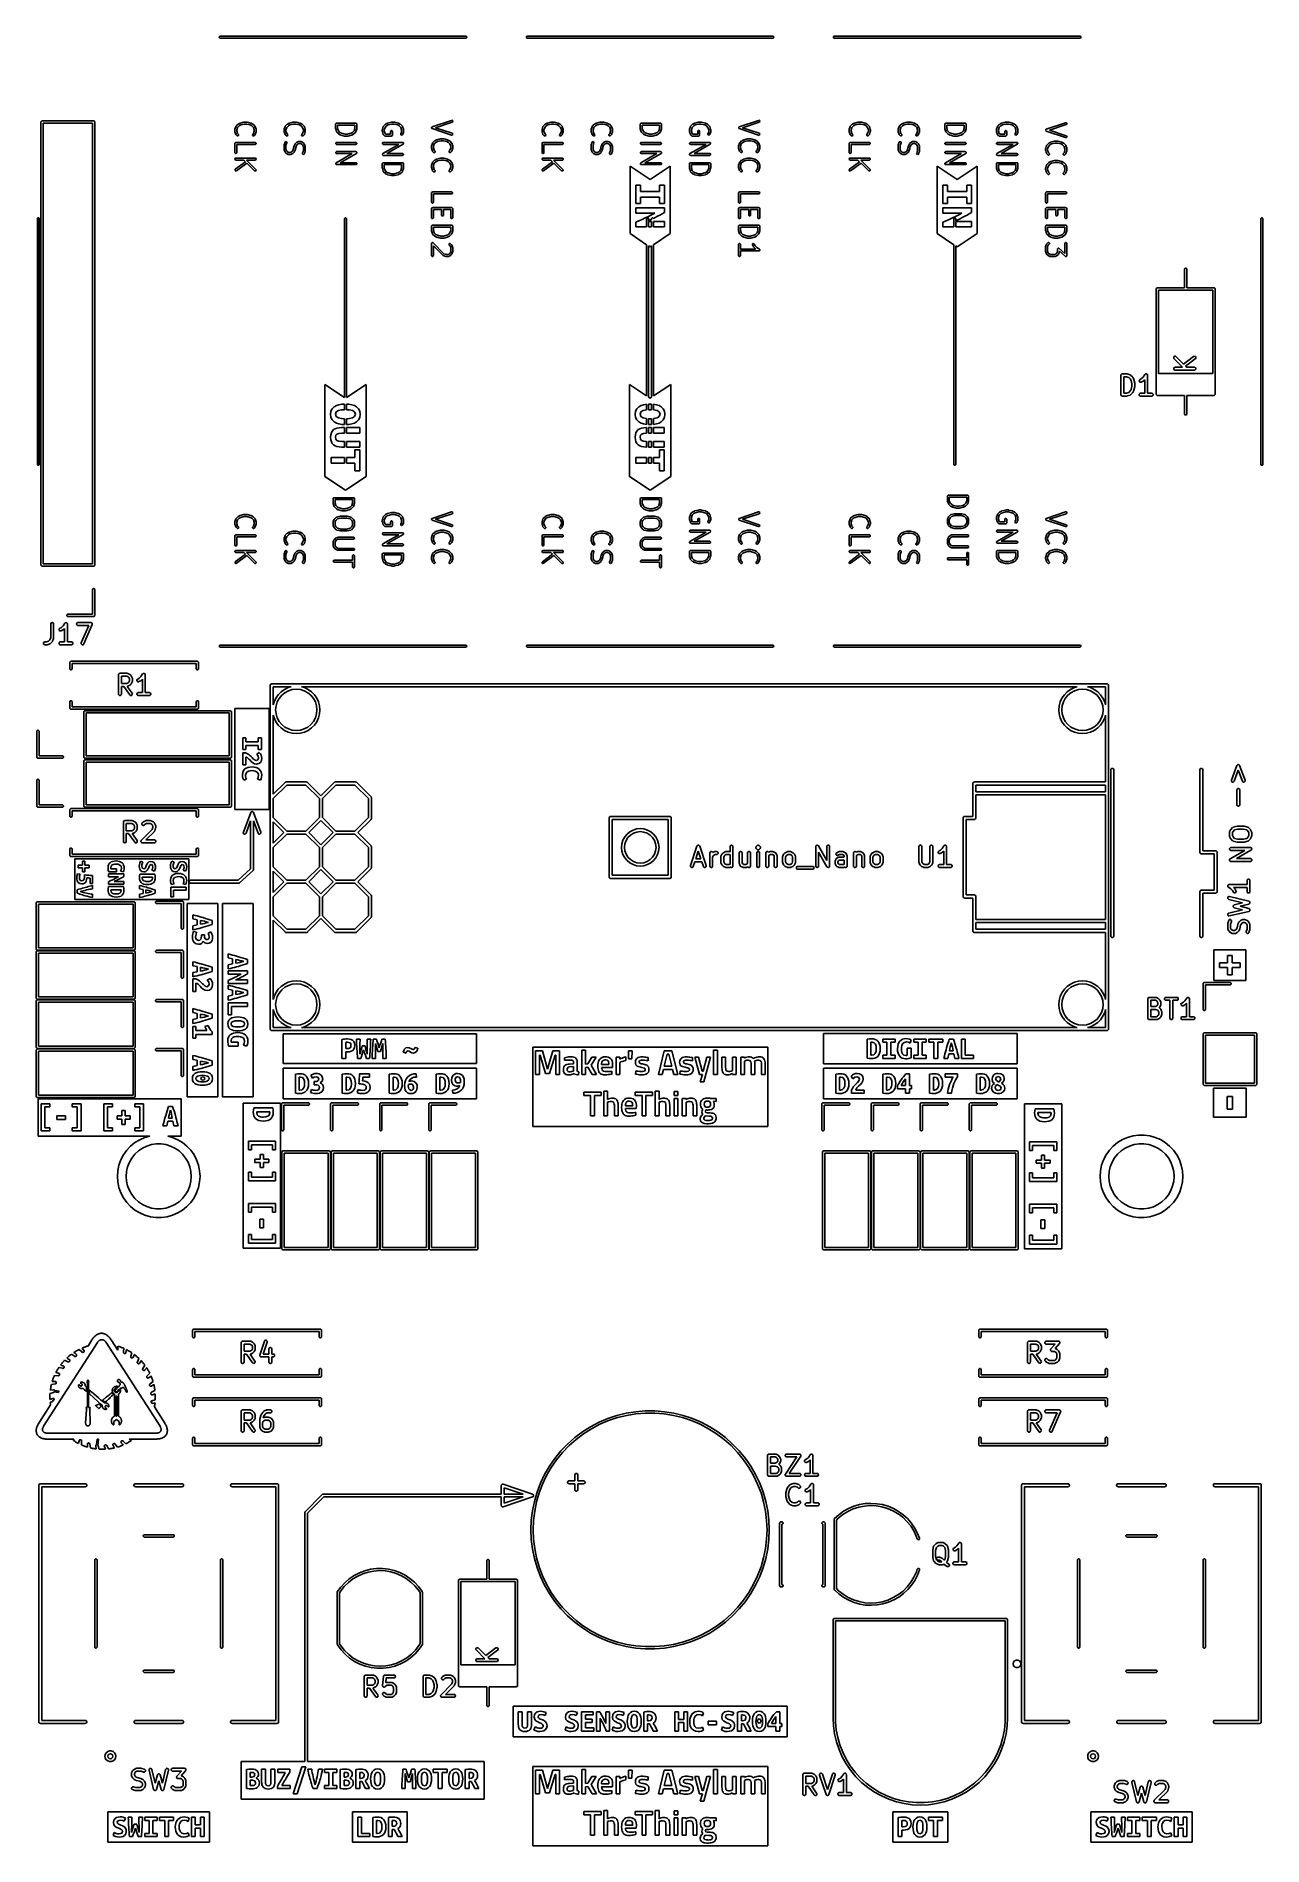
# Model space of a CAD drawing. Extents: x 44.5 to 107.9, y -138.8 to -45.2.
import ezdxf

# ---------------------------------------------------------------- set-up
doc = ezdxf.new("R2010")
doc.units = 0
doc.layers.add('BLACK', color=7, linetype='CONTINUOUS')

msp = doc.modelspace()

# ---------------------------------------------------------------- linework, layer by layer
at = {"layer": 'BLACK', "linetype": 'CONTINUOUS'}
for p, q in [((53.928806, -45.192866), (53.955866, -45.165806)), ((53.928806, -45.231134), (53.928806, -45.192866)), ((53.955866, -45.258194), (53.928806, -45.231134)), ((53.955866, -45.165806), (53.975, -45.162)), ((53.975, -45.262), (53.955866, -45.258194)), ((53.975, -45.162), (66.675, -45.162)), ((66.675, -45.262), (53.975, -45.262)), ((66.675, -45.162), (66.694134, -45.165806)), ((66.694134, -45.258194), (66.675, -45.262)), ((66.694134, -45.165806), (66.721194, -45.192866)), ((66.721194, -45.231134), (66.694134, -45.258194)), ((66.721194, -45.192866), (66.721194, -45.231134)), ((69.803806, -45.192866), (69.830866, -45.165806)), ((69.803806, -45.231134), (69.803806, -45.192866)), ((69.830866, -45.258194), (69.803806, -45.231134)), ((69.830866, -45.165806), (69.85, -45.162)), ((69.85, -45.262), (69.830866, -45.258194)), ((69.85, -45.162), (82.55, -45.162)), ((82.55, -45.262), (69.85, -45.262)), ((82.55, -45.162), (82.569134, -45.165806)), ((82.569134, -45.258194), (82.55, -45.262)), ((82.569134, -45.165806), (82.596194, -45.192866)), ((82.596194, -45.231134), (82.569134, -45.258194)), ((82.596194, -45.192866), (82.596194, -45.231134)), ((85.678806, -45.192866), (85.705866, -45.165806)), ((85.678806, -45.231134), (85.678806, -45.192866)), ((85.705866, -45.258194), (85.678806, -45.231134)), ((85.705866, -45.165806), (85.725, -45.162)), ((85.725, -45.262), (85.705866, -45.258194)), ((85.725, -45.162), (98.425, -45.162)), ((98.425, -45.262), (85.725, -45.262)), ((98.425, -45.162), (98.444134, -45.165806)), ((98.444134, -45.258194), (98.425, -45.262)), ((98.444134, -45.165806), (98.471194, -45.192866)), ((98.471194, -45.231134), (98.444134, -45.258194)), ((98.471194, -45.192866), (98.471194, -45.231134)), ((44.711, -49.597), (44.715567, -49.574039)), ((44.711, -72.517), (44.711, -49.597)), ((44.715567, -49.574039), (44.748039, -49.541567)), ((44.748039, -49.541567), (44.771, -49.537)), ((44.771, -49.537), (47.431, -49.537)), ((47.431, -49.537), (47.453961, -49.541567)), ((47.453961, -49.541567), (47.486433, -49.574039)), ((47.486433, -49.574039), (47.491, -49.597)), ((47.491, -49.597), (47.491, -72.517)), ((55.013549, -49.658377), (55.204025, -49.610758)), ((55.204025, -49.610758), (55.210142, -49.61046)), ((55.210142, -49.61046), (55.216152, -49.609265)), ((55.216152, -49.609265), (55.359009, -49.609265)), ((55.359009, -49.609265), (55.365018, -49.61046)), ((55.365018, -49.61046), (55.371136, -49.610758)), ((55.371136, -49.610758), (55.561612, -49.658377)), ((57.553549, -49.658377), (57.744025, -49.610758)), ((57.744025, -49.610758), (57.750142, -49.61046)), ((57.750142, -49.61046), (57.756152, -49.609265)), ((57.756152, -49.609265), (57.899009, -49.609265)), ((57.899009, -49.609265), (57.905018, -49.61046)), ((57.905018, -49.61046), (57.911136, -49.610758)), ((57.911136, -49.610758), (58.101612, -49.658377)), ((62.633549, -49.658377), (62.824025, -49.610758)), ((62.824025, -49.610758), (62.830142, -49.61046)), ((62.830142, -49.61046), (62.836152, -49.609265)), ((62.836152, -49.609265), (62.979009, -49.609265)), ((62.979009, -49.609265), (62.985018, -49.61046)), ((62.985018, -49.61046), (62.991136, -49.610758)), ((62.991136, -49.610758), (63.181612, -49.658377)), ((64.931769, -49.849926), (65.931768, -49.516593)), ((65.963391, -49.611461), (65.105693, -49.89736)), ((65.931768, -49.516593), (65.951124, -49.514153)), ((65.951124, -49.514153), (65.985352, -49.531267)), ((65.980339, -49.6018), (65.963391, -49.611461)), ((65.997454, -49.567571), (65.980339, -49.6018)), ((65.985352, -49.531267), (65.997454, -49.567571)), ((70.888549, -49.658377), (71.079025, -49.610758)), ((71.079025, -49.610758), (71.085142, -49.61046)), ((71.085142, -49.61046), (71.091152, -49.609265)), ((71.091152, -49.609265), (71.234009, -49.609265)), ((71.234009, -49.609265), (71.240018, -49.61046)), ((71.240018, -49.61046), (71.246136, -49.610758)), ((71.246136, -49.610758), (71.436612, -49.658377)), ((73.428549, -49.658377), (73.619025, -49.610758)), ((73.619025, -49.610758), (73.625142, -49.61046)), ((73.625142, -49.61046), (73.631152, -49.609265)), ((73.631152, -49.609265), (73.774009, -49.609265)), ((73.774009, -49.609265), (73.780018, -49.61046)), ((73.780018, -49.61046), (73.786136, -49.610758)), ((73.786136, -49.610758), (73.976612, -49.658377)), ((78.508549, -49.658377), (78.699025, -49.610758)), ((78.699025, -49.610758), (78.705142, -49.61046)), ((78.705142, -49.61046), (78.711152, -49.609265)), ((78.711152, -49.609265), (78.854009, -49.609265)), ((78.854009, -49.609265), (78.860018, -49.61046)), ((78.860018, -49.61046), (78.866136, -49.610758)), ((78.866136, -49.610758), (79.056612, -49.658377)), ((80.806769, -49.849926), (81.806768, -49.516593)), ((81.838391, -49.611461), (80.980693, -49.89736)), ((81.806768, -49.516593), (81.826124, -49.514153)), ((81.826124, -49.514153), (81.860352, -49.531267)), ((81.855339, -49.6018), (81.838391, -49.611461)), ((81.872454, -49.567571), (81.855339, -49.6018)), ((81.860352, -49.531267), (81.872454, -49.567571)), ((86.763549, -49.658377), (86.954025, -49.610758)), ((86.954025, -49.610758), (86.960142, -49.61046)), ((86.960142, -49.61046), (86.966152, -49.609265)), ((86.966152, -49.609265), (87.109009, -49.609265)), ((87.109009, -49.609265), (87.115018, -49.61046)), ((87.115018, -49.61046), (87.121136, -49.610758)), ((87.121136, -49.610758), (87.311612, -49.658377)), ((89.303549, -49.658377), (89.494025, -49.610758)), ((89.494025, -49.610758), (89.500142, -49.61046)), ((89.500142, -49.61046), (89.506152, -49.609265)), ((89.506152, -49.609265), (89.649009, -49.609265)), ((89.649009, -49.609265), (89.655018, -49.61046)), ((89.655018, -49.61046), (89.661136, -49.610758)), ((89.661136, -49.610758), (89.851612, -49.658377)), ((94.383549, -49.658377), (94.574025, -49.610758)), ((94.574025, -49.610758), (94.580142, -49.61046)), ((94.580142, -49.61046), (94.586152, -49.609265)), ((94.586152, -49.609265), (94.729009, -49.609265)), ((94.729009, -49.609265), (94.735018, -49.61046)), ((94.735018, -49.61046), (94.741136, -49.610758)), ((94.741136, -49.610758), (94.931612, -49.658377)), ((44.831, -49.657), (44.831, -72.457)), ((47.371, -49.657), (44.831, -49.657)), ((47.371, -72.457), (47.371, -49.657)), ((54.73758, -49.992598), (54.739143, -49.984736)), ((54.73758, -50.087836), (54.73758, -49.992598)), ((54.739143, -50.095697), (54.73758, -50.087836)), ((54.739143, -49.984736), (54.740146, -49.976786)), ((54.740146, -50.103648), (54.739143, -50.095697)), ((54.740146, -49.976786), (54.787766, -49.833929)), ((54.787766, -50.246505), (54.740146, -50.103648)), ((54.787766, -49.833929), (54.789006, -49.831753)), ((54.789006, -50.24868), (54.787766, -50.246505)), ((54.789006, -49.830607), (54.793455, -49.823948)), ((54.789006, -49.831753), (54.789006, -49.830607)), ((54.789006, -50.249827), (54.789006, -50.24868)), ((54.793455, -50.256485), (54.789006, -50.249827)), ((54.793455, -49.823948), (54.797427, -49.816981)), ((54.797427, -50.263453), (54.793455, -50.256485)), ((54.797427, -49.816981), (54.798454, -49.816467)), ((54.798454, -50.263966), (54.797427, -50.263453)), ((54.798454, -49.816467), (54.799845, -49.814386)), ((54.799845, -50.266048), (54.798454, -50.263966)), ((54.799845, -49.814386), (54.895083, -49.719148)), ((54.847463, -50.313667), (54.799845, -50.266048)), ((54.878901, -49.876749), (54.83758, -50.000712)), ((54.83758, -50.000712), (54.83758, -50.079721)), ((54.83758, -50.079721), (54.878901, -50.203684)), ((54.863684, -50.324506), (54.847463, -50.313667)), ((54.901953, -50.324506), (54.863684, -50.324506)), ((54.960054, -49.795596), (54.878901, -49.876749)), ((54.878901, -50.203684), (54.918174, -50.242956)), ((54.895083, -49.719148), (54.901742, -49.714697)), ((54.901742, -49.714697), (54.908077, -49.709782)), ((54.929013, -50.297446), (54.901953, -50.324506)), ((54.908077, -49.709782), (55.003315, -49.662163)), ((54.918174, -50.242956), (54.929013, -50.259177)), ((54.929013, -50.259177), (54.929013, -50.297446)), ((55.043128, -49.754059), (54.960054, -49.795596)), ((55.003315, -49.662163), (55.008596, -49.660716)), ((55.008596, -49.660716), (55.013549, -49.658377)), ((55.222307, -49.709265), (55.043128, -49.754059)), ((55.352854, -49.709265), (55.222307, -49.709265)), ((55.532034, -49.75406), (55.352854, -49.709265)), ((55.615106, -49.795596), (55.532034, -49.75406)), ((55.561612, -49.658377), (55.566564, -49.660716)), ((55.566564, -49.660716), (55.571846, -49.662163)), ((55.571846, -49.662163), (55.667083, -49.709781)), ((55.696259, -49.876749), (55.615106, -49.795596)), ((55.646148, -50.259178), (55.656987, -50.242957)), ((55.646148, -50.297446), (55.646148, -50.259178)), ((55.673208, -50.324506), (55.646148, -50.297446)), ((55.656987, -50.242957), (55.696259, -50.203683)), ((55.667083, -49.709781), (55.673416, -49.714696)), ((55.711476, -50.324506), (55.673208, -50.324506)), ((55.673416, -49.714696), (55.680078, -49.719148)), ((55.680078, -49.719148), (55.775316, -49.814386)), ((55.73758, -50.000711), (55.696259, -49.876749)), ((55.696259, -50.203683), (55.73758, -50.079723)), ((55.727697, -50.313667), (55.711476, -50.324506)), ((55.775316, -50.266049), (55.727697, -50.313667)), ((55.73758, -50.079723), (55.73758, -50.000711)), ((55.775316, -49.814386), (55.776706, -49.816467)), ((55.776707, -50.263966), (55.775316, -50.266049)), ((55.776706, -49.816467), (55.777734, -49.816981)), ((55.777734, -50.263453), (55.776707, -50.263966)), ((55.777734, -49.816981), (55.781704, -49.823946)), ((55.7817, -50.256494), (55.777734, -50.263453)), ((55.786155, -50.249828), (55.7817, -50.256494)), ((55.781704, -49.823946), (55.786155, -49.830607)), ((55.786155, -49.830607), (55.786155, -49.831754)), ((55.786155, -49.831754), (55.787395, -49.83393)), ((55.787395, -50.246504), (55.786155, -50.248679)), ((55.786155, -50.248679), (55.786155, -50.249828)), ((55.787395, -49.83393), (55.835014, -49.976786)), ((55.835014, -50.103648), (55.787395, -50.246504)), ((55.835014, -49.976786), (55.836016, -49.984736)), ((55.836016, -50.095697), (55.835014, -50.103648)), ((55.836016, -49.984736), (55.83758, -49.992598)), ((55.83758, -50.087836), (55.836016, -50.095697)), ((55.83758, -49.992598), (55.83758, -50.087836)), ((57.27758, -49.992598), (57.279143, -49.984736)), ((57.27758, -50.087836), (57.27758, -49.992598)), ((57.279143, -50.095697), (57.27758, -50.087836)), ((57.279143, -49.984736), (57.280146, -49.976786)), ((57.280146, -50.103648), (57.279143, -50.095697)), ((57.280146, -49.976786), (57.327766, -49.833929)), ((57.327766, -50.246505), (57.280146, -50.103648)), ((57.327766, -49.833929), (57.329006, -49.831753)), ((57.329006, -50.24868), (57.327766, -50.246505)), ((57.329006, -49.830607), (57.333455, -49.823948)), ((57.329006, -49.831753), (57.329006, -49.830607)), ((57.329006, -50.249827), (57.329006, -50.24868)), ((57.333455, -50.256485), (57.329006, -50.249827)), ((57.333455, -49.823948), (57.337427, -49.816981)), ((57.337427, -50.263453), (57.333455, -50.256485)), ((57.337427, -49.816981), (57.338454, -49.816467)), ((57.338454, -50.263966), (57.337427, -50.263453)), ((57.338454, -49.816467), (57.339845, -49.814386)), ((57.339845, -50.266048), (57.338454, -50.263966)), ((57.339845, -49.814386), (57.435083, -49.719148)), ((57.387463, -50.313667), (57.339845, -50.266048)), ((57.418901, -49.876749), (57.37758, -50.000712)), ((57.37758, -50.000712), (57.37758, -50.079721)), ((57.37758, -50.079721), (57.418901, -50.203684)), ((57.403684, -50.324506), (57.387463, -50.313667)), ((57.441953, -50.324506), (57.403684, -50.324506)), ((57.500054, -49.795596), (57.418901, -49.876749)), ((57.418901, -50.203684), (57.458174, -50.242956)), ((57.435083, -49.719148), (57.441742, -49.714697)), ((57.441742, -49.714697), (57.448077, -49.709782)), ((57.469013, -50.297446), (57.441953, -50.324506)), ((57.448077, -49.709782), (57.543315, -49.662163)), ((57.458174, -50.242956), (57.469013, -50.259177)), ((57.469013, -50.259177), (57.469013, -50.297446)), ((57.583128, -49.754059), (57.500054, -49.795596)), ((57.543315, -49.662163), (57.548596, -49.660716)), ((57.548596, -49.660716), (57.553549, -49.658377)), ((57.762307, -49.709265), (57.583128, -49.754059)), ((57.892854, -49.709265), (57.762307, -49.709265)), ((58.072034, -49.75406), (57.892854, -49.709265)), ((58.155106, -49.795596), (58.072034, -49.75406)), ((58.101612, -49.658377), (58.106564, -49.660716)), ((58.106564, -49.660716), (58.111846, -49.662163)), ((58.111846, -49.662163), (58.207083, -49.709781)), ((58.236259, -49.876749), (58.155106, -49.795596)), ((58.186148, -50.259178), (58.196987, -50.242957)), ((58.186148, -50.297446), (58.186148, -50.259178)), ((58.213208, -50.324506), (58.186148, -50.297446)), ((58.196987, -50.242957), (58.236259, -50.203683)), ((58.207083, -49.709781), (58.213416, -49.714696)), ((58.251476, -50.324506), (58.213208, -50.324506)), ((58.213416, -49.714696), (58.220078, -49.719148)), ((58.220078, -49.719148), (58.315316, -49.814386)), ((58.27758, -50.000711), (58.236259, -49.876749)), ((58.236259, -50.203683), (58.27758, -50.079723)), ((58.267697, -50.313667), (58.251476, -50.324506)), ((58.315316, -50.266049), (58.267697, -50.313667)), ((58.27758, -50.079723), (58.27758, -50.000711)), ((58.315316, -49.814386), (58.316706, -49.816467)), ((58.316707, -50.263966), (58.315316, -50.266049)), ((58.316706, -49.816467), (58.317734, -49.816981)), ((58.317734, -50.263453), (58.316707, -50.263966)), ((58.317734, -49.816981), (58.321704, -49.823946)), ((58.3217, -50.256494), (58.317734, -50.263453)), ((58.326155, -50.249828), (58.3217, -50.256494)), ((58.321704, -49.823946), (58.326155, -49.830607)), ((58.326155, -49.830607), (58.326155, -49.831754)), ((58.326155, -49.831754), (58.327395, -49.83393)), ((58.327395, -50.246504), (58.326155, -50.248679)), ((58.326155, -50.248679), (58.326155, -50.249828)), ((58.327395, -49.83393), (58.375014, -49.976786)), ((58.375014, -50.103648), (58.327395, -50.246504)), ((58.375014, -49.976786), (58.376016, -49.984736)), ((58.376016, -50.095697), (58.375014, -50.103648)), ((58.376016, -49.984736), (58.37758, -49.992598)), ((58.37758, -50.087836), (58.376016, -50.095697)), ((58.37758, -49.992598), (58.37758, -50.087836)), ((59.94458, -49.706884), (59.948386, -49.68775)), ((59.94458, -49.944979), (59.94458, -49.706884)), ((59.946143, -49.95284), (59.94458, -49.944979)), ((59.947146, -49.960791), (59.946143, -49.95284)), ((59.994766, -50.103648), (59.947146, -49.960791)), ((59.948386, -49.68775), (59.975446, -49.66069)), ((59.975446, -49.66069), (59.99458, -49.656884)), ((59.99458, -49.656884), (60.99458, -49.656884)), ((59.996006, -50.105823), (59.994766, -50.103648)), ((59.996006, -50.10697), (59.996006, -50.105823)), ((60.000455, -50.113628), (59.996006, -50.10697)), ((60.004427, -50.120596), (60.000455, -50.113628)), ((60.005454, -50.121109), (60.004427, -50.120596)), ((60.006845, -50.123191), (60.005454, -50.121109)), ((60.102083, -50.218429), (60.006845, -50.123191)), ((60.94458, -49.756884), (60.04458, -49.756884)), ((60.04458, -49.756884), (60.04458, -49.936864)), ((60.04458, -49.936864), (60.085901, -50.060827)), ((60.085901, -50.060827), (60.167054, -50.14198)), ((60.108742, -50.222879), (60.102083, -50.218429)), ((60.115077, -50.227795), (60.108742, -50.222879)), ((60.210315, -50.275414), (60.115077, -50.227795)), ((60.167054, -50.14198), (60.250128, -50.183517)), ((60.215596, -50.27686), (60.210315, -50.275414)), ((60.220549, -50.2792), (60.215596, -50.27686)), ((60.411025, -50.326819), (60.220549, -50.2792)), ((60.250128, -50.183517), (60.429307, -50.228312)), ((60.417142, -50.327116), (60.411025, -50.326819)), ((60.423152, -50.328312), (60.417142, -50.327116)), ((60.566009, -50.328312), (60.423152, -50.328312)), ((60.429307, -50.228312), (60.559854, -50.228312)), ((60.559854, -50.228312), (60.739034, -50.183517)), ((60.572018, -50.327116), (60.566009, -50.328312)), ((60.578136, -50.326819), (60.572018, -50.327116)), ((60.768612, -50.2792), (60.578136, -50.326819)), ((60.739034, -50.183517), (60.822106, -50.141981)), ((60.773564, -50.27686), (60.768612, -50.2792)), ((60.778846, -50.275414), (60.773564, -50.27686)), ((60.874083, -50.227796), (60.778846, -50.275414)), ((60.822106, -50.141981), (60.903259, -50.060827)), ((60.880416, -50.22288), (60.874083, -50.227796)), ((60.887078, -50.218429), (60.880416, -50.22288)), ((60.982316, -50.123191), (60.887078, -50.218429)), ((60.903259, -50.060827), (60.94458, -49.936866)), ((60.94458, -49.936866), (60.94458, -49.756884)), ((60.983706, -50.121109), (60.982316, -50.123191)), ((60.984734, -50.120596), (60.983706, -50.121109)), ((60.988704, -50.11363), (60.984734, -50.120596)), ((60.993155, -50.10697), (60.988704, -50.11363)), ((60.994395, -50.103647), (60.993155, -50.105822)), ((60.993155, -50.105822), (60.993155, -50.10697)), ((61.042014, -49.960791), (60.994395, -50.103647)), ((60.99458, -49.656884), (61.013714, -49.66069)), ((61.013714, -49.66069), (61.040774, -49.68775)), ((61.040774, -49.68775), (61.04458, -49.706884)), ((61.043016, -49.95284), (61.042014, -49.960791)), ((61.04458, -49.944979), (61.043016, -49.95284)), ((61.04458, -49.706884), (61.04458, -49.944979)), ((62.35758, -49.992598), (62.359143, -49.984736)), ((62.35758, -50.087836), (62.35758, -49.992598)), ((62.359143, -50.095697), (62.35758, -50.087836)), ((62.359143, -49.984736), (62.360146, -49.976786)), ((62.360146, -50.103648), (62.359143, -50.095697)), ((62.360146, -49.976786), (62.407766, -49.833929)), ((62.407766, -50.246505), (62.360146, -50.103648)), ((62.407766, -49.833929), (62.409006, -49.831753)), ((62.409006, -50.24868), (62.407766, -50.246505)), ((62.409006, -49.830607), (62.413455, -49.823948)), ((62.409006, -49.831753), (62.409006, -49.830607)), ((62.409006, -50.249827), (62.409006, -50.24868)), ((62.413455, -50.256485), (62.409006, -50.249827)), ((62.413455, -49.823948), (62.417427, -49.816981)), ((62.417427, -50.263453), (62.413455, -50.256485)), ((62.417427, -49.816981), (62.418454, -49.816467)), ((62.418454, -50.263966), (62.417427, -50.263453)), ((62.418454, -49.816467), (62.419845, -49.814386)), ((62.419845, -50.266048), (62.418454, -50.263966)), ((62.419845, -49.814386), (62.515083, -49.719148)), ((62.467463, -50.313667), (62.419845, -50.266048)), ((62.498901, -49.876749), (62.45758, -50.000712)), ((62.45758, -50.000712), (62.45758, -50.079721)), ((62.45758, -50.079721), (62.498901, -50.203684)), ((62.483684, -50.324506), (62.467463, -50.313667)), ((62.483685, -50.324506), (62.483684, -50.324506)), ((62.502819, -50.328312), (62.483685, -50.324506)), ((62.580054, -49.795596), (62.498901, -49.876749)), ((62.498901, -50.203684), (62.52353, -50.228312)), ((62.836152, -50.328312), (62.502819, -50.328312)), ((62.515083, -49.719148), (62.521742, -49.714697)), ((62.521742, -49.714697), (62.528077, -49.709782)), ((62.52353, -50.228312), (62.786152, -50.228312)), ((62.528077, -49.709782), (62.623315, -49.662163)), ((62.663128, -49.754059), (62.580054, -49.795596)), ((62.623315, -49.662163), (62.628596, -49.660716)), ((62.628596, -49.660716), (62.633549, -49.658377)), ((62.842307, -49.709265), (62.663128, -49.754059)), ((62.786152, -50.087836), (62.789958, -50.068702)), ((62.786152, -50.228312), (62.786152, -50.087836)), ((62.789958, -50.068702), (62.817018, -50.041642)), ((62.817018, -50.041642), (62.855286, -50.041642)), ((62.855286, -50.324506), (62.836152, -50.328312)), ((62.972854, -49.709265), (62.842307, -49.709265)), ((62.855286, -50.041642), (62.882346, -50.068702)), ((62.882346, -50.297446), (62.855286, -50.324506)), ((62.882346, -50.068702), (62.886152, -50.087836)), ((62.886152, -50.278312), (62.882346, -50.297446)), ((62.886152, -50.087836), (62.886152, -50.278312)), ((63.152034, -49.75406), (62.972854, -49.709265)), ((63.235106, -49.795596), (63.152034, -49.75406)), ((63.181612, -49.658377), (63.186564, -49.660716)), ((63.186564, -49.660716), (63.191846, -49.662163)), ((63.191846, -49.662163), (63.287083, -49.709781)), ((63.316259, -49.876749), (63.235106, -49.795596)), ((63.287083, -49.709781), (63.293416, -49.714696)), ((63.293416, -49.714696), (63.300078, -49.719148)), ((63.300078, -49.719148), (63.395316, -49.814386)), ((63.310087, -50.227148), (63.31524, -50.208332)), ((63.322188, -50.263453), (63.310087, -50.227148)), ((63.31524, -50.208332), (63.35758, -50.123651)), ((63.35758, -50.000711), (63.316259, -49.876749)), ((63.356416, -50.280567), (63.322188, -50.263453)), ((63.392721, -50.268466), (63.356416, -50.280567)), ((63.35758, -50.123651), (63.35758, -50.000711)), ((63.404682, -50.253054), (63.392721, -50.268466)), ((63.395316, -49.814386), (63.396706, -49.816467)), ((63.396706, -49.816467), (63.397734, -49.816981)), ((63.397734, -49.816981), (63.401704, -49.823946)), ((63.401704, -49.823946), (63.406155, -49.830607)), ((63.452301, -50.157816), (63.404682, -50.253054)), ((63.406155, -49.830607), (63.406155, -49.831754)), ((63.406155, -49.831754), (63.407395, -49.83393)), ((63.407395, -49.83393), (63.455014, -49.976786)), ((63.452962, -50.1554), (63.452301, -50.157816)), ((63.453774, -50.154589), (63.452962, -50.1554)), ((63.455337, -50.146727), (63.453774, -50.154589)), ((63.455014, -49.976786), (63.456016, -49.984736)), ((63.457454, -50.139), (63.455337, -50.146727)), ((63.456016, -49.984736), (63.45758, -49.992598)), ((63.45758, -50.135455), (63.457091, -50.137911)), ((63.457091, -50.137911), (63.457454, -50.139)), ((63.45758, -49.992598), (63.45758, -50.135455)), ((64.897706, -49.893816), (64.904793, -49.879639)), ((64.898887, -49.89736), (64.897706, -49.893816)), ((64.897706, -49.900904), (64.898887, -49.89736)), ((64.904793, -49.91508), (64.897706, -49.900904)), ((64.904793, -49.879639), (64.909807, -49.8646)), ((64.909807, -49.93012), (64.904793, -49.91508)), ((64.909807, -49.8646), (64.913149, -49.862929)), ((64.913149, -49.93179), (64.909807, -49.93012)), ((64.913149, -49.862929), (64.91482, -49.859587)), ((64.91482, -49.935133), (64.913149, -49.93179)), ((64.91482, -49.859587), (64.931769, -49.849926)), ((64.931769, -49.944794), (64.91482, -49.935133)), ((65.931768, -50.278127), (64.931769, -49.944794)), ((65.068077, -50.566925), (65.163315, -50.519306)), ((65.105693, -49.89736), (65.963391, -50.183259)), ((65.163315, -50.519306), (65.168596, -50.517859)), ((65.168596, -50.517859), (65.173549, -50.51552)), ((65.173549, -50.51552), (65.364025, -50.467901)), ((65.364025, -50.467901), (65.370142, -50.467603)), ((65.370142, -50.467603), (65.376152, -50.466408)), ((65.376152, -50.466408), (65.519009, -50.466408)), ((65.519009, -50.466408), (65.525018, -50.467603)), ((65.525018, -50.467603), (65.531136, -50.467901)), ((65.531136, -50.467901), (65.721612, -50.51552)), ((65.721612, -50.51552), (65.726564, -50.517859)), ((65.726564, -50.517859), (65.731846, -50.519306)), ((65.731846, -50.519306), (65.827083, -50.566924)), ((65.951124, -50.280567), (65.931768, -50.278127)), ((65.985352, -50.263453), (65.951124, -50.280567)), ((65.963391, -50.183259), (65.980339, -50.19292)), ((65.980339, -50.19292), (65.997454, -50.227149)), ((65.997454, -50.227149), (65.985352, -50.263453)), ((70.61258, -49.992598), (70.614143, -49.984736)), ((70.61258, -50.087836), (70.61258, -49.992598)), ((70.614143, -50.095697), (70.61258, -50.087836)), ((70.614143, -49.984736), (70.615146, -49.976786)), ((70.615146, -50.103648), (70.614143, -50.095697)), ((70.615146, -49.976786), (70.662766, -49.833929)), ((70.662766, -50.246505), (70.615146, -50.103648)), ((70.662766, -49.833929), (70.664006, -49.831753)), ((70.664006, -50.24868), (70.662766, -50.246505)), ((70.664006, -49.830607), (70.668455, -49.823948)), ((70.664006, -49.831753), (70.664006, -49.830607)), ((70.664006, -50.249827), (70.664006, -50.24868)), ((70.668455, -50.256485), (70.664006, -50.249827)), ((70.668455, -49.823948), (70.672427, -49.816981)), ((70.672427, -50.263453), (70.668455, -50.256485)), ((70.672427, -49.816981), (70.673454, -49.816467)), ((70.673454, -50.263966), (70.672427, -50.263453)), ((70.673454, -49.816467), (70.674845, -49.814386)), ((70.674845, -50.266048), (70.673454, -50.263966)), ((70.674845, -49.814386), (70.770083, -49.719148)), ((70.722463, -50.313667), (70.674845, -50.266048)), ((70.753901, -49.876749), (70.71258, -50.000712)), ((70.71258, -50.000712), (70.71258, -50.079721)), ((70.71258, -50.079721), (70.753901, -50.203684)), ((70.738684, -50.324506), (70.722463, -50.313667)), ((70.776953, -50.324506), (70.738684, -50.324506)), ((70.835054, -49.795596), (70.753901, -49.876749)), ((70.753901, -50.203684), (70.793174, -50.242956)), ((70.770083, -49.719148), (70.776742, -49.714697)), ((70.776742, -49.714697), (70.783077, -49.709782)), ((70.804013, -50.297446), (70.776953, -50.324506)), ((70.783077, -49.709782), (70.878315, -49.662163)), ((70.793174, -50.242956), (70.804013, -50.259177)), ((70.804013, -50.259177), (70.804013, -50.297446)), ((70.918128, -49.754059), (70.835054, -49.795596)), ((70.878315, -49.662163), (70.883596, -49.660716)), ((70.883596, -49.660716), (70.888549, -49.658377)), ((71.097307, -49.709265), (70.918128, -49.754059)), ((71.227854, -49.709265), (71.097307, -49.709265)), ((71.407034, -49.75406), (71.227854, -49.709265)), ((71.490106, -49.795596), (71.407034, -49.75406)), ((71.436612, -49.658377), (71.441564, -49.660716)), ((71.441564, -49.660716), (71.446846, -49.662163)), ((71.446846, -49.662163), (71.542083, -49.709781)), ((71.571259, -49.876749), (71.490106, -49.795596)), ((71.521148, -50.259178), (71.531987, -50.242957)), ((71.521148, -50.297446), (71.521148, -50.259178)), ((71.548208, -50.324506), (71.521148, -50.297446)), ((71.531987, -50.242957), (71.571259, -50.203683)), ((71.542083, -49.709781), (71.548416, -49.714696)), ((71.586476, -50.324506), (71.548208, -50.324506)), ((71.548416, -49.714696), (71.555078, -49.719148)), ((71.555078, -49.719148), (71.650316, -49.814386)), ((71.61258, -50.000711), (71.571259, -49.876749)), ((71.571259, -50.203683), (71.61258, -50.079723)), ((71.602697, -50.313667), (71.586476, -50.324506)), ((71.650316, -50.266049), (71.602697, -50.313667)), ((71.61258, -50.079723), (71.61258, -50.000711)), ((71.650316, -49.814386), (71.651706, -49.816467)), ((71.651707, -50.263966), (71.650316, -50.266049)), ((71.651706, -49.816467), (71.652734, -49.816981)), ((71.652734, -50.263453), (71.651707, -50.263966)), ((71.652734, -49.816981), (71.656704, -49.823946)), ((71.6567, -50.256494), (71.652734, -50.263453)), ((71.661155, -50.249828), (71.6567, -50.256494)), ((71.656704, -49.823946), (71.661155, -49.830607)), ((71.661155, -49.830607), (71.661155, -49.831754)), ((71.661155, -49.831754), (71.662395, -49.83393)), ((71.662395, -50.246504), (71.661155, -50.248679)), ((71.661155, -50.248679), (71.661155, -50.249828)), ((71.662395, -49.83393), (71.710014, -49.976786)), ((71.710014, -50.103648), (71.662395, -50.246504)), ((71.710014, -49.976786), (71.711016, -49.984736)), ((71.711016, -50.095697), (71.710014, -50.103648)), ((71.711016, -49.984736), (71.71258, -49.992598)), ((71.71258, -50.087836), (71.711016, -50.095697)), ((71.71258, -49.992598), (71.71258, -50.087836)), ((73.15258, -49.992598), (73.154143, -49.984736)), ((73.15258, -50.087836), (73.15258, -49.992598)), ((73.154143, -50.095697), (73.15258, -50.087836)), ((73.154143, -49.984736), (73.155146, -49.976786)), ((73.155146, -50.103648), (73.154143, -50.095697)), ((73.155146, -49.976786), (73.202766, -49.833929)), ((73.202766, -50.246505), (73.155146, -50.103648)), ((73.202766, -49.833929), (73.204006, -49.831753)), ((73.204006, -50.24868), (73.202766, -50.246505)), ((73.204006, -49.830607), (73.208455, -49.823948)), ((73.204006, -49.831753), (73.204006, -49.830607)), ((73.204006, -50.249827), (73.204006, -50.24868)), ((73.208455, -50.256485), (73.204006, -50.249827)), ((73.208455, -49.823948), (73.212427, -49.816981)), ((73.212427, -50.263453), (73.208455, -50.256485)), ((73.212427, -49.816981), (73.213454, -49.816467)), ((73.213454, -50.263966), (73.212427, -50.263453)), ((73.213454, -49.816467), (73.214845, -49.814386)), ((73.214845, -50.266048), (73.213454, -50.263966)), ((73.214845, -49.814386), (73.310083, -49.719148)), ((73.262463, -50.313667), (73.214845, -50.266048)), ((73.293901, -49.876749), (73.25258, -50.000712)), ((73.25258, -50.000712), (73.25258, -50.079721)), ((73.25258, -50.079721), (73.293901, -50.203684)), ((73.278684, -50.324506), (73.262463, -50.313667)), ((73.316953, -50.324506), (73.278684, -50.324506)), ((73.375054, -49.795596), (73.293901, -49.876749)), ((73.293901, -50.203684), (73.333174, -50.242956)), ((73.310083, -49.719148), (73.316742, -49.714697)), ((73.316742, -49.714697), (73.323077, -49.709782)), ((73.344013, -50.297446), (73.316953, -50.324506)), ((73.323077, -49.709782), (73.418315, -49.662163)), ((73.333174, -50.242956), (73.344013, -50.259177)), ((73.344013, -50.259177), (73.344013, -50.297446)), ((73.458128, -49.754059), (73.375054, -49.795596)), ((73.418315, -49.662163), (73.423596, -49.660716)), ((73.423596, -49.660716), (73.428549, -49.658377)), ((73.637307, -49.709265), (73.458128, -49.754059)), ((73.767854, -49.709265), (73.637307, -49.709265)), ((73.947034, -49.75406), (73.767854, -49.709265)), ((74.030106, -49.795596), (73.947034, -49.75406)), ((73.976612, -49.658377), (73.981564, -49.660716)), ((73.981564, -49.660716), (73.986846, -49.662163)), ((73.986846, -49.662163), (74.082083, -49.709781)), ((74.111259, -49.876749), (74.030106, -49.795596)), ((74.061148, -50.259178), (74.071987, -50.242957)), ((74.061148, -50.297446), (74.061148, -50.259178)), ((74.088208, -50.324506), (74.061148, -50.297446)), ((74.071987, -50.242957), (74.111259, -50.203683)), ((74.082083, -49.709781), (74.088416, -49.714696)), ((74.126476, -50.324506), (74.088208, -50.324506)), ((74.088416, -49.714696), (74.095078, -49.719148)), ((74.095078, -49.719148), (74.190316, -49.814386)), ((74.15258, -50.000711), (74.111259, -49.876749)), ((74.111259, -50.203683), (74.15258, -50.079723)), ((74.142697, -50.313667), (74.126476, -50.324506)), ((74.190316, -50.266049), (74.142697, -50.313667)), ((74.15258, -50.079723), (74.15258, -50.000711)), ((74.190316, -49.814386), (74.191706, -49.816467)), ((74.191707, -50.263966), (74.190316, -50.266049)), ((74.191706, -49.816467), (74.192734, -49.816981)), ((74.192734, -50.263453), (74.191707, -50.263966)), ((74.192734, -49.816981), (74.196704, -49.823946)), ((74.1967, -50.256494), (74.192734, -50.263453)), ((74.201155, -50.249828), (74.1967, -50.256494)), ((74.196704, -49.823946), (74.201155, -49.830607)), ((74.201155, -49.830607), (74.201155, -49.831754)), ((74.201155, -49.831754), (74.202395, -49.83393)), ((74.202395, -50.246504), (74.201155, -50.248679)), ((74.201155, -50.248679), (74.201155, -50.249828)), ((74.202395, -49.83393), (74.250014, -49.976786)), ((74.250014, -50.103648), (74.202395, -50.246504)), ((74.250014, -49.976786), (74.251016, -49.984736)), ((74.251016, -50.095697), (74.250014, -50.103648)), ((74.251016, -49.984736), (74.25258, -49.992598)), ((74.25258, -50.087836), (74.251016, -50.095697)), ((74.25258, -49.992598), (74.25258, -50.087836)), ((75.69258, -49.706884), (75.696386, -49.68775)), ((75.69258, -49.944979), (75.69258, -49.706884)), ((75.694143, -49.95284), (75.69258, -49.944979)), ((75.695146, -49.960791), (75.694143, -49.95284)), ((75.742766, -50.103648), (75.695146, -49.960791)), ((75.696386, -49.68775), (75.723446, -49.66069)), ((75.723446, -49.66069), (75.74258, -49.656884)), ((75.74258, -49.656884), (76.74258, -49.656884)), ((75.744006, -50.105823), (75.742766, -50.103648)), ((75.744006, -50.10697), (75.744006, -50.105823)), ((75.748455, -50.113628), (75.744006, -50.10697)), ((75.752427, -50.120596), (75.748455, -50.113628)), ((75.753454, -50.121109), (75.752427, -50.120596)), ((75.754845, -50.123191), (75.753454, -50.121109)), ((75.850083, -50.218429), (75.754845, -50.123191)), ((76.69258, -49.756884), (75.79258, -49.756884)), ((75.79258, -49.756884), (75.79258, -49.936864)), ((75.79258, -49.936864), (75.833901, -50.060827)), ((75.833901, -50.060827), (75.915054, -50.14198)), ((75.856742, -50.222879), (75.850083, -50.218429)), ((75.863077, -50.227795), (75.856742, -50.222879)), ((75.958315, -50.275414), (75.863077, -50.227795)), ((75.915054, -50.14198), (75.998128, -50.183517)), ((75.963596, -50.27686), (75.958315, -50.275414)), ((75.968549, -50.2792), (75.963596, -50.27686)), ((76.159025, -50.326819), (75.968549, -50.2792)), ((75.998128, -50.183517), (76.177307, -50.228312)), ((76.165142, -50.327116), (76.159025, -50.326819)), ((76.171152, -50.328312), (76.165142, -50.327116)), ((76.314009, -50.328312), (76.171152, -50.328312)), ((76.177307, -50.228312), (76.307854, -50.228312)), ((76.307854, -50.228312), (76.487034, -50.183517)), ((76.320018, -50.327116), (76.314009, -50.328312)), ((76.326136, -50.326819), (76.320018, -50.327116)), ((76.516612, -50.2792), (76.326136, -50.326819)), ((76.487034, -50.183517), (76.570106, -50.141981)), ((76.521564, -50.27686), (76.516612, -50.2792)), ((76.526846, -50.275414), (76.521564, -50.27686)), ((76.622083, -50.227796), (76.526846, -50.275414)), ((76.570106, -50.141981), (76.651259, -50.060827)), ((76.628416, -50.22288), (76.622083, -50.227796)), ((76.635078, -50.218429), (76.628416, -50.22288)), ((76.730316, -50.123191), (76.635078, -50.218429)), ((76.651259, -50.060827), (76.69258, -49.936866)), ((76.69258, -49.936866), (76.69258, -49.756884)), ((76.731706, -50.121109), (76.730316, -50.123191)), ((76.732734, -50.120596), (76.731706, -50.121109)), ((76.736704, -50.11363), (76.732734, -50.120596)), ((76.741155, -50.10697), (76.736704, -50.11363)), ((76.742395, -50.103647), (76.741155, -50.105822)), ((76.741155, -50.105822), (76.741155, -50.10697)), ((76.790014, -49.960791), (76.742395, -50.103647)), ((76.74258, -49.656884), (76.761714, -49.66069)), ((76.761714, -49.66069), (76.788774, -49.68775)), ((76.788774, -49.68775), (76.79258, -49.706884)), ((76.791016, -49.95284), (76.790014, -49.960791)), ((76.79258, -49.944979), (76.791016, -49.95284)), ((76.79258, -49.706884), (76.79258, -49.944979)), ((78.23258, -49.992598), (78.234143, -49.984736)), ((78.23258, -50.087836), (78.23258, -49.992598)), ((78.234143, -50.095697), (78.23258, -50.087836)), ((78.234143, -49.984736), (78.235146, -49.976786)), ((78.235146, -50.103648), (78.234143, -50.095697)), ((78.235146, -49.976786), (78.282766, -49.833929)), ((78.282766, -50.246505), (78.235146, -50.103648)), ((78.282766, -49.833929), (78.284006, -49.831753)), ((78.284006, -50.24868), (78.282766, -50.246505)), ((78.284006, -49.830607), (78.288455, -49.823948)), ((78.284006, -49.831753), (78.284006, -49.830607)), ((78.284006, -50.249827), (78.284006, -50.24868)), ((78.288455, -50.256485), (78.284006, -50.249827)), ((78.288455, -49.823948), (78.292427, -49.816981)), ((78.292427, -50.263453), (78.288455, -50.256485)), ((78.292427, -49.816981), (78.293454, -49.816467)), ((78.293454, -50.263966), (78.292427, -50.263453)), ((78.293454, -49.816467), (78.294845, -49.814386)), ((78.294845, -50.266048), (78.293454, -50.263966)), ((78.294845, -49.814386), (78.390083, -49.719148)), ((78.342463, -50.313667), (78.294845, -50.266048)), ((78.373901, -49.876749), (78.33258, -50.000712)), ((78.33258, -50.000712), (78.33258, -50.079721)), ((78.33258, -50.079721), (78.373901, -50.203684)), ((78.358684, -50.324506), (78.342463, -50.313667)), ((78.358685, -50.324506), (78.358684, -50.324506)), ((78.377819, -50.328312), (78.358685, -50.324506)), ((78.455054, -49.795596), (78.373901, -49.876749)), ((78.373901, -50.203684), (78.39853, -50.228312)), ((78.711152, -50.328312), (78.377819, -50.328312)), ((78.390083, -49.719148), (78.396742, -49.714697)), ((78.396742, -49.714697), (78.403077, -49.709782)), ((78.39853, -50.228312), (78.661152, -50.228312)), ((78.403077, -49.709782), (78.498315, -49.662163)), ((78.538128, -49.754059), (78.455054, -49.795596)), ((78.498315, -49.662163), (78.503596, -49.660716)), ((78.503596, -49.660716), (78.508549, -49.658377)), ((78.717307, -49.709265), (78.538128, -49.754059)), ((78.661152, -50.087836), (78.664958, -50.068702)), ((78.661152, -50.228312), (78.661152, -50.087836)), ((78.664958, -50.068702), (78.692018, -50.041642)), ((78.692018, -50.041642), (78.730286, -50.041642)), ((78.730286, -50.324506), (78.711152, -50.328312)), ((78.847854, -49.709265), (78.717307, -49.709265)), ((78.730286, -50.041642), (78.757346, -50.068702)), ((78.757346, -50.297446), (78.730286, -50.324506)), ((78.757346, -50.068702), (78.761152, -50.087836)), ((78.761152, -50.278312), (78.757346, -50.297446)), ((78.761152, -50.087836), (78.761152, -50.278312)), ((79.027034, -49.75406), (78.847854, -49.709265)), ((79.110106, -49.795596), (79.027034, -49.75406)), ((79.056612, -49.658377), (79.061564, -49.660716)), ((79.061564, -49.660716), (79.066846, -49.662163)), ((79.066846, -49.662163), (79.162083, -49.709781)), ((79.191259, -49.876749), (79.110106, -49.795596)), ((79.162083, -49.709781), (79.168416, -49.714696)), ((79.168416, -49.714696), (79.175078, -49.719148)), ((79.175078, -49.719148), (79.270316, -49.814386)), ((79.185087, -50.227148), (79.19024, -50.208332)), ((79.197188, -50.263453), (79.185087, -50.227148)), ((79.19024, -50.208332), (79.23258, -50.123651)), ((79.23258, -50.000711), (79.191259, -49.876749)), ((79.231416, -50.280567), (79.197188, -50.263453)), ((79.267721, -50.268466), (79.231416, -50.280567)), ((79.23258, -50.123651), (79.23258, -50.000711)), ((79.279682, -50.253054), (79.267721, -50.268466)), ((79.270316, -49.814386), (79.271706, -49.816467)), ((79.271706, -49.816467), (79.272734, -49.816981)), ((79.272734, -49.816981), (79.276704, -49.823946)), ((79.276704, -49.823946), (79.281155, -49.830607)), ((79.327301, -50.157816), (79.279682, -50.253054)), ((79.281155, -49.830607), (79.281155, -49.831754)), ((79.281155, -49.831754), (79.282395, -49.83393)), ((79.282395, -49.83393), (79.330014, -49.976786)), ((79.327962, -50.1554), (79.327301, -50.157816)), ((79.328774, -50.154589), (79.327962, -50.1554)), ((79.330337, -50.146727), (79.328774, -50.154589)), ((79.330014, -49.976786), (79.331016, -49.984736)), ((79.332454, -50.139), (79.330337, -50.146727)), ((79.331016, -49.984736), (79.33258, -49.992598)), ((79.33258, -50.135455), (79.332091, -50.137911)), ((79.332091, -50.137911), (79.332454, -50.139)), ((79.33258, -49.992598), (79.33258, -50.135455)), ((80.772706, -49.893816), (80.779793, -49.879639)), ((80.773887, -49.89736), (80.772706, -49.893816)), ((80.772706, -49.900904), (80.773887, -49.89736)), ((80.779793, -49.91508), (80.772706, -49.900904)), ((80.779793, -49.879639), (80.784807, -49.8646)), ((80.784807, -49.93012), (80.779793, -49.91508)), ((80.784807, -49.8646), (80.788149, -49.862929)), ((80.788149, -49.93179), (80.784807, -49.93012)), ((80.788149, -49.862929), (80.78982, -49.859587)), ((80.78982, -49.935133), (80.788149, -49.93179)), ((80.78982, -49.859587), (80.806769, -49.849926)), ((80.806769, -49.944794), (80.78982, -49.935133)), ((81.806768, -50.278127), (80.806769, -49.944794)), ((80.943077, -50.566925), (81.038315, -50.519306)), ((80.980693, -49.89736), (81.838391, -50.183259)), ((81.038315, -50.519306), (81.043596, -50.517859)), ((81.043596, -50.517859), (81.048549, -50.51552)), ((81.048549, -50.51552), (81.239025, -50.467901)), ((81.239025, -50.467901), (81.245142, -50.467603)), ((81.245142, -50.467603), (81.251152, -50.466408)), ((81.251152, -50.466408), (81.394009, -50.466408)), ((81.394009, -50.466408), (81.400018, -50.467603)), ((81.400018, -50.467603), (81.406136, -50.467901)), ((81.406136, -50.467901), (81.596612, -50.51552)), ((81.596612, -50.51552), (81.601564, -50.517859)), ((81.601564, -50.517859), (81.606846, -50.519306)), ((81.606846, -50.519306), (81.702083, -50.566924)), ((81.826124, -50.280567), (81.806768, -50.278127)), ((81.860352, -50.263453), (81.826124, -50.280567)), ((81.838391, -50.183259), (81.855339, -50.19292)), ((81.855339, -50.19292), (81.872454, -50.227149)), ((81.872454, -50.227149), (81.860352, -50.263453)), ((86.48758, -49.992598), (86.489143, -49.984736)), ((86.48758, -50.087836), (86.48758, -49.992598)), ((86.489143, -50.095697), (86.48758, -50.087836)), ((86.489143, -49.984736), (86.490146, -49.976786)), ((86.490146, -50.103648), (86.489143, -50.095697)), ((86.490146, -49.976786), (86.537766, -49.833929)), ((86.537766, -50.246505), (86.490146, -50.103648)), ((86.537766, -49.833929), (86.539006, -49.831753)), ((86.539006, -50.24868), (86.537766, -50.246505)), ((86.539006, -49.830607), (86.543455, -49.823948)), ((86.539006, -49.831753), (86.539006, -49.830607)), ((86.539006, -50.249827), (86.539006, -50.24868)), ((86.543455, -50.256485), (86.539006, -50.249827)), ((86.543455, -49.823948), (86.547427, -49.816981)), ((86.547427, -50.263453), (86.543455, -50.256485)), ((86.547427, -49.816981), (86.548454, -49.816467)), ((86.548454, -50.263966), (86.547427, -50.263453)), ((86.548454, -49.816467), (86.549845, -49.814386)), ((86.549845, -50.266048), (86.548454, -50.263966)), ((86.549845, -49.814386), (86.645083, -49.719148)), ((86.597463, -50.313667), (86.549845, -50.266048)), ((86.628901, -49.876749), (86.58758, -50.000712)), ((86.58758, -50.000712), (86.58758, -50.079721)), ((86.58758, -50.079721), (86.628901, -50.203684)), ((86.613684, -50.324506), (86.597463, -50.313667)), ((86.651953, -50.324506), (86.613684, -50.324506)), ((86.710054, -49.795596), (86.628901, -49.876749)), ((86.628901, -50.203684), (86.668174, -50.242956)), ((86.645083, -49.719148), (86.651742, -49.714697)), ((86.651742, -49.714697), (86.658077, -49.709782)), ((86.679013, -50.297446), (86.651953, -50.324506)), ((86.658077, -49.709782), (86.753315, -49.662163)), ((86.668174, -50.242956), (86.679013, -50.259177)), ((86.679013, -50.259177), (86.679013, -50.297446)), ((86.793128, -49.754059), (86.710054, -49.795596)), ((86.753315, -49.662163), (86.758596, -49.660716)), ((86.758596, -49.660716), (86.763549, -49.658377)), ((86.972307, -49.709265), (86.793128, -49.754059)), ((87.102854, -49.709265), (86.972307, -49.709265)), ((87.282034, -49.75406), (87.102854, -49.709265)), ((87.365106, -49.795596), (87.282034, -49.75406)), ((87.311612, -49.658377), (87.316564, -49.660716)), ((87.316564, -49.660716), (87.321846, -49.662163)), ((87.321846, -49.662163), (87.417083, -49.709781)), ((87.446259, -49.876749), (87.365106, -49.795596)), ((87.396148, -50.259178), (87.406987, -50.242957)), ((87.396148, -50.297446), (87.396148, -50.259178)), ((87.423208, -50.324506), (87.396148, -50.297446)), ((87.406987, -50.242957), (87.446259, -50.203683)), ((87.417083, -49.709781), (87.423416, -49.714696)), ((87.461476, -50.324506), (87.423208, -50.324506)), ((87.423416, -49.714696), (87.430078, -49.719148)), ((87.430078, -49.719148), (87.525316, -49.814386)), ((87.48758, -50.000711), (87.446259, -49.876749)), ((87.446259, -50.203683), (87.48758, -50.079723)), ((87.477697, -50.313667), (87.461476, -50.324506)), ((87.525316, -50.266049), (87.477697, -50.313667)), ((87.48758, -50.079723), (87.48758, -50.000711)), ((87.525316, -49.814386), (87.526706, -49.816467)), ((87.526707, -50.263966), (87.525316, -50.266049)), ((87.526706, -49.816467), (87.527734, -49.816981)), ((87.527734, -50.263453), (87.526707, -50.263966)), ((87.527734, -49.816981), (87.531704, -49.823946)), ((87.5317, -50.256494), (87.527734, -50.263453)), ((87.536155, -50.249828), (87.5317, -50.256494)), ((87.531704, -49.823946), (87.536155, -49.830607)), ((87.536155, -49.830607), (87.536155, -49.831754)), ((87.536155, -49.831754), (87.537395, -49.83393)), ((87.537395, -50.246504), (87.536155, -50.248679)), ((87.536155, -50.248679), (87.536155, -50.249828)), ((87.537395, -49.83393), (87.585014, -49.976786)), ((87.585014, -50.103648), (87.537395, -50.246504)), ((87.585014, -49.976786), (87.586016, -49.984736)), ((87.586016, -50.095697), (87.585014, -50.103648)), ((87.586016, -49.984736), (87.58758, -49.992598)), ((87.58758, -50.087836), (87.586016, -50.095697)), ((87.58758, -49.992598), (87.58758, -50.087836)), ((89.02758, -49.992598), (89.029143, -49.984736)), ((89.02758, -50.087836), (89.02758, -49.992598)), ((89.029143, -50.095697), (89.02758, -50.087836)), ((89.029143, -49.984736), (89.030146, -49.976786)), ((89.030146, -50.103648), (89.029143, -50.095697)), ((89.030146, -49.976786), (89.077766, -49.833929)), ((89.077766, -50.246505), (89.030146, -50.103648)), ((89.077766, -49.833929), (89.079006, -49.831753)), ((89.079006, -50.24868), (89.077766, -50.246505)), ((89.079006, -49.830607), (89.083455, -49.823948)), ((89.079006, -49.831753), (89.079006, -49.830607)), ((89.079006, -50.249827), (89.079006, -50.24868)), ((89.083455, -50.256485), (89.079006, -50.249827)), ((89.083455, -49.823948), (89.087427, -49.816981)), ((89.087427, -50.263453), (89.083455, -50.256485)), ((89.087427, -49.816981), (89.088454, -49.816467)), ((89.088454, -50.263966), (89.087427, -50.263453)), ((89.088454, -49.816467), (89.089845, -49.814386)), ((89.089845, -50.266048), (89.088454, -50.263966)), ((89.089845, -49.814386), (89.185083, -49.719148)), ((89.137463, -50.313667), (89.089845, -50.266048)), ((89.168901, -49.876749), (89.12758, -50.000712)), ((89.12758, -50.000712), (89.12758, -50.079721)), ((89.12758, -50.079721), (89.168901, -50.203684)), ((89.153684, -50.324506), (89.137463, -50.313667)), ((89.191953, -50.324506), (89.153684, -50.324506)), ((89.250054, -49.795596), (89.168901, -49.876749)), ((89.168901, -50.203684), (89.208174, -50.242956)), ((89.185083, -49.719148), (89.191742, -49.714697)), ((89.191742, -49.714697), (89.198077, -49.709782)), ((89.219013, -50.297446), (89.191953, -50.324506)), ((89.198077, -49.709782), (89.293315, -49.662163)), ((89.208174, -50.242956), (89.219013, -50.259177)), ((89.219013, -50.259177), (89.219013, -50.297446)), ((89.333128, -49.754059), (89.250054, -49.795596)), ((89.293315, -49.662163), (89.298596, -49.660716)), ((89.298596, -49.660716), (89.303549, -49.658377)), ((89.512307, -49.709265), (89.333128, -49.754059)), ((89.642854, -49.709265), (89.512307, -49.709265)), ((89.822034, -49.75406), (89.642854, -49.709265)), ((89.905106, -49.795596), (89.822034, -49.75406)), ((89.851612, -49.658377), (89.856564, -49.660716)), ((89.856564, -49.660716), (89.861846, -49.662163)), ((89.861846, -49.662163), (89.957083, -49.709781)), ((89.986259, -49.876749), (89.905106, -49.795596)), ((89.936148, -50.259178), (89.946987, -50.242957)), ((89.936148, -50.297446), (89.936148, -50.259178)), ((89.963208, -50.324506), (89.936148, -50.297446)), ((89.946987, -50.242957), (89.986259, -50.203683)), ((89.957083, -49.709781), (89.963416, -49.714696)), ((90.001476, -50.324506), (89.963208, -50.324506)), ((89.963416, -49.714696), (89.970078, -49.719148)), ((89.970078, -49.719148), (90.065316, -49.814386)), ((90.02758, -50.000711), (89.986259, -49.876749)), ((89.986259, -50.203683), (90.02758, -50.079723)), ((90.017697, -50.313667), (90.001476, -50.324506)), ((90.065316, -50.266049), (90.017697, -50.313667)), ((90.02758, -50.079723), (90.02758, -50.000711)), ((90.065316, -49.814386), (90.066706, -49.816467)), ((90.066707, -50.263966), (90.065316, -50.266049)), ((90.066706, -49.816467), (90.067734, -49.816981)), ((90.067734, -50.263453), (90.066707, -50.263966)), ((90.067734, -49.816981), (90.071704, -49.823946)), ((90.0717, -50.256494), (90.067734, -50.263453)), ((90.076155, -50.249828), (90.0717, -50.256494)), ((90.071704, -49.823946), (90.076155, -49.830607)), ((90.076155, -49.830607), (90.076155, -49.831754)), ((90.076155, -49.831754), (90.077395, -49.83393)), ((90.077395, -50.246504), (90.076155, -50.248679)), ((90.076155, -50.248679), (90.076155, -50.249828)), ((90.077395, -49.83393), (90.125014, -49.976786)), ((90.125014, -50.103648), (90.077395, -50.246504)), ((90.125014, -49.976786), (90.126016, -49.984736)), ((90.126016, -50.095697), (90.125014, -50.103648)), ((90.126016, -49.984736), (90.12758, -49.992598)), ((90.12758, -50.087836), (90.126016, -50.095697)), ((90.12758, -49.992598), (90.12758, -50.087836)), ((91.44058, -49.706884), (91.444386, -49.68775)), ((91.44058, -49.944979), (91.44058, -49.706884)), ((91.442143, -49.95284), (91.44058, -49.944979)), ((91.443146, -49.960791), (91.442143, -49.95284)), ((91.490766, -50.103648), (91.443146, -49.960791)), ((91.444386, -49.68775), (91.471446, -49.66069)), ((91.471446, -49.66069), (91.49058, -49.656884)), ((91.49058, -49.656884), (92.49058, -49.656884)), ((91.492006, -50.105823), (91.490766, -50.103648)), ((91.492006, -50.10697), (91.492006, -50.105823)), ((91.496455, -50.113628), (91.492006, -50.10697)), ((91.500427, -50.120596), (91.496455, -50.113628)), ((91.501454, -50.121109), (91.500427, -50.120596)), ((91.502845, -50.123191), (91.501454, -50.121109)), ((91.598083, -50.218429), (91.502845, -50.123191)), ((92.44058, -49.756884), (91.54058, -49.756884)), ((91.54058, -49.756884), (91.54058, -49.936864)), ((91.54058, -49.936864), (91.581901, -50.060827)), ((91.581901, -50.060827), (91.663054, -50.14198)), ((91.604742, -50.222879), (91.598083, -50.218429)), ((91.611077, -50.227795), (91.604742, -50.222879)), ((91.706315, -50.275414), (91.611077, -50.227795)), ((91.663054, -50.14198), (91.746128, -50.183517)), ((91.711596, -50.27686), (91.706315, -50.275414)), ((91.716549, -50.2792), (91.711596, -50.27686)), ((91.907025, -50.326819), (91.716549, -50.2792)), ((91.746128, -50.183517), (91.925307, -50.228312)), ((91.913142, -50.327116), (91.907025, -50.326819)), ((91.919152, -50.328312), (91.913142, -50.327116)), ((92.062009, -50.328312), (91.919152, -50.328312)), ((91.925307, -50.228312), (92.055854, -50.228312)), ((92.055854, -50.228312), (92.235034, -50.183517)), ((92.068018, -50.327116), (92.062009, -50.328312)), ((92.074136, -50.326819), (92.068018, -50.327116)), ((92.264612, -50.2792), (92.074136, -50.326819)), ((92.235034, -50.183517), (92.318106, -50.141981)), ((92.269564, -50.27686), (92.264612, -50.2792)), ((92.274846, -50.275414), (92.269564, -50.27686)), ((92.370083, -50.227796), (92.274846, -50.275414)), ((92.318106, -50.141981), (92.399259, -50.060827)), ((92.376416, -50.22288), (92.370083, -50.227796)), ((92.383078, -50.218429), (92.376416, -50.22288)), ((92.478316, -50.123191), (92.383078, -50.218429)), ((92.399259, -50.060827), (92.44058, -49.936866)), ((92.44058, -49.936866), (92.44058, -49.756884)), ((92.479706, -50.121109), (92.478316, -50.123191)), ((92.480734, -50.120596), (92.479706, -50.121109)), ((92.484704, -50.11363), (92.480734, -50.120596)), ((92.489155, -50.10697), (92.484704, -50.11363)), ((92.490395, -50.103647), (92.489155, -50.105822)), ((92.489155, -50.105822), (92.489155, -50.10697)), ((92.538014, -49.960791), (92.490395, -50.103647)), ((92.49058, -49.656884), (92.509714, -49.66069)), ((92.509714, -49.66069), (92.536774, -49.68775)), ((92.536774, -49.68775), (92.54058, -49.706884)), ((92.539016, -49.95284), (92.538014, -49.960791)), ((92.54058, -49.944979), (92.539016, -49.95284)), ((92.54058, -49.706884), (92.54058, -49.944979)), ((94.10758, -49.992598), (94.109143, -49.984736)), ((94.10758, -50.087836), (94.10758, -49.992598)), ((94.109143, -50.095697), (94.10758, -50.087836)), ((94.109143, -49.984736), (94.110146, -49.976786)), ((94.110146, -50.103648), (94.109143, -50.095697)), ((94.110146, -49.976786), (94.157766, -49.833929)), ((94.157766, -50.246505), (94.110146, -50.103648)), ((94.157766, -49.833929), (94.159006, -49.831753)), ((94.159006, -50.24868), (94.157766, -50.246505)), ((94.159006, -49.830607), (94.163455, -49.823948)), ((94.159006, -49.831753), (94.159006, -49.830607)), ((94.159006, -50.249827), (94.159006, -50.24868)), ((94.163455, -50.256485), (94.159006, -50.249827)), ((94.163455, -49.823948), (94.167427, -49.816981)), ((94.167427, -50.263453), (94.163455, -50.256485)), ((94.167427, -49.816981), (94.168454, -49.816467)), ((94.168454, -50.263966), (94.167427, -50.263453)), ((94.168454, -49.816467), (94.169845, -49.814386)), ((94.169845, -50.266048), (94.168454, -50.263966)), ((94.169845, -49.814386), (94.265083, -49.719148)), ((94.217463, -50.313667), (94.169845, -50.266048)), ((94.248901, -49.876749), (94.20758, -50.000712)), ((94.20758, -50.000712), (94.20758, -50.079721)), ((94.20758, -50.079721), (94.248901, -50.203684)), ((94.233684, -50.324506), (94.217463, -50.313667)), ((94.233685, -50.324506), (94.233684, -50.324506)), ((94.252819, -50.328312), (94.233685, -50.324506)), ((94.330054, -49.795596), (94.248901, -49.876749)), ((94.248901, -50.203684), (94.27353, -50.228312)), ((94.586152, -50.328312), (94.252819, -50.328312)), ((94.265083, -49.719148), (94.271742, -49.714697)), ((94.271742, -49.714697), (94.278077, -49.709782)), ((94.27353, -50.228312), (94.536152, -50.228312)), ((94.278077, -49.709782), (94.373315, -49.662163)), ((94.413128, -49.754059), (94.330054, -49.795596)), ((94.373315, -49.662163), (94.378596, -49.660716)), ((94.378596, -49.660716), (94.383549, -49.658377)), ((94.592307, -49.709265), (94.413128, -49.754059)), ((94.536152, -50.087836), (94.539958, -50.068702)), ((94.536152, -50.228312), (94.536152, -50.087836)), ((94.539958, -50.068702), (94.567018, -50.041642)), ((94.567018, -50.041642), (94.605286, -50.041642)), ((94.605286, -50.324506), (94.586152, -50.328312)), ((94.722854, -49.709265), (94.592307, -49.709265)), ((94.605286, -50.041642), (94.632346, -50.068702)), ((94.632346, -50.297446), (94.605286, -50.324506)), ((94.632346, -50.068702), (94.636152, -50.087836)), ((94.636152, -50.278312), (94.632346, -50.297446)), ((94.636152, -50.087836), (94.636152, -50.278312)), ((94.902034, -49.75406), (94.722854, -49.709265)), ((94.985106, -49.795596), (94.902034, -49.75406)), ((94.931612, -49.658377), (94.936564, -49.660716)), ((94.936564, -49.660716), (94.941846, -49.662163)), ((94.941846, -49.662163), (95.037083, -49.709781)), ((95.066259, -49.876749), (94.985106, -49.795596)), ((95.037083, -49.709781), (95.043416, -49.714696)), ((95.043416, -49.714696), (95.050078, -49.719148)), ((95.050078, -49.719148), (95.145316, -49.814386)), ((95.060087, -50.227148), (95.06524, -50.208332)), ((95.072188, -50.263453), (95.060087, -50.227148)), ((95.06524, -50.208332), (95.10758, -50.123651)), ((95.10758, -50.000711), (95.066259, -49.876749)), ((95.106416, -50.280567), (95.072188, -50.263453)), ((95.142721, -50.268466), (95.106416, -50.280567)), ((95.10758, -50.123651), (95.10758, -50.000711)), ((95.154682, -50.253054), (95.142721, -50.268466)), ((95.145316, -49.814386), (95.146706, -49.816467)), ((95.146706, -49.816467), (95.147734, -49.816981)), ((95.147734, -49.816981), (95.151704, -49.823946)), ((95.151704, -49.823946), (95.156155, -49.830607)), ((95.202301, -50.157816), (95.154682, -50.253054)), ((95.156155, -49.830607), (95.156155, -49.831754)), ((95.156155, -49.831754), (95.157395, -49.83393)), ((95.157395, -49.83393), (95.205014, -49.976786)), ((95.202962, -50.1554), (95.202301, -50.157816)), ((95.203774, -50.154589), (95.202962, -50.1554)), ((95.205337, -50.146727), (95.203774, -50.154589)), ((95.205014, -49.976786), (95.206016, -49.984736)), ((95.207454, -50.139), (95.205337, -50.146727)), ((95.206016, -49.984736), (95.20758, -49.992598)), ((95.20758, -50.135455), (95.207091, -50.137911)), ((95.207091, -50.137911), (95.207454, -50.139)), ((95.20758, -49.992598), (95.20758, -50.135455)), ((96.647706, -50.020816), (96.654793, -50.006639)), ((96.648887, -50.02436), (96.647706, -50.020816)), ((96.647706, -50.027904), (96.648887, -50.02436)), ((96.654793, -50.04208), (96.647706, -50.027904)), ((96.654793, -50.006639), (96.659807, -49.9916)), ((96.659807, -50.05712), (96.654793, -50.04208)), ((96.659807, -49.9916), (96.663149, -49.989929)), ((96.663149, -50.05879), (96.659807, -50.05712)), ((96.663149, -49.989929), (96.66482, -49.986587)), ((96.66482, -50.062133), (96.663149, -50.05879)), ((96.66482, -49.986587), (96.681769, -49.976926)), ((96.681769, -50.071794), (96.66482, -50.062133)), ((96.681769, -49.976926), (97.681768, -49.643593)), ((97.681768, -50.405127), (96.681769, -50.071794)), ((97.713391, -49.738461), (96.855693, -50.02436)), ((96.855693, -50.02436), (97.713391, -50.310259)), ((97.681768, -49.643593), (97.701124, -49.641153)), ((97.701124, -50.407567), (97.681768, -50.405127)), ((97.701124, -49.641153), (97.735352, -49.658267)), ((97.735352, -50.390453), (97.701124, -50.407567)), ((97.730339, -49.7288), (97.713391, -49.738461)), ((97.713391, -50.310259), (97.730339, -50.31992)), ((97.747454, -49.694571), (97.730339, -49.7288)), ((97.730339, -50.31992), (97.747454, -50.354149)), ((97.735352, -49.658267), (97.747454, -49.694571)), ((97.747454, -50.354149), (97.735352, -50.390453)), ((54.73758, -50.706884), (54.741386, -50.68775)), ((54.73758, -51.183074), (54.73758, -50.706884)), ((54.741386, -51.202208), (54.73758, -51.183074)), ((54.741386, -50.68775), (54.768446, -50.66069)), ((54.768446, -51.229268), (54.741386, -51.202208)), ((54.741386, -51.497274), (54.768446, -51.470214)), ((54.768446, -50.66069), (54.78758, -50.656884)), ((54.806714, -51.229268), (54.768446, -51.229268)), ((54.768446, -51.470214), (54.78758, -51.466408)), ((54.78758, -50.656884), (55.78758, -50.656884)), ((54.78758, -51.466408), (55.78758, -51.466408)), ((54.833774, -51.202208), (54.806714, -51.229268)), ((54.83758, -51.183074), (54.833774, -51.202208)), ((55.78758, -50.756884), (54.83758, -50.756884)), ((54.83758, -50.756884), (54.83758, -51.183074)), ((55.78758, -50.656884), (55.806714, -50.66069)), ((55.806714, -50.753078), (55.78758, -50.756884)), ((55.78758, -51.466408), (55.806714, -51.470214)), ((55.806714, -50.66069), (55.833774, -50.68775)), ((55.833774, -50.726018), (55.806714, -50.753078)), ((55.806714, -51.470214), (55.833774, -51.497274)), ((55.833774, -50.68775), (55.833774, -50.726018)), ((57.27758, -50.802122), (57.279143, -50.79426)), ((57.27758, -51.040217), (57.27758, -50.802122)), ((57.278068, -51.042673), (57.27758, -51.040217)), ((57.277706, -51.043762), (57.278068, -51.042673)), ((57.279822, -51.051489), (57.277706, -51.043762)), ((57.279143, -50.79426), (57.280146, -50.78631)), ((57.281386, -51.059351), (57.279822, -51.051489)), ((57.280146, -50.78631), (57.327766, -50.643453)), ((57.282197, -51.060162), (57.281386, -51.059351)), ((57.282859, -51.062578), (57.282197, -51.060162)), ((57.330479, -51.157816), (57.282859, -51.062578)), ((57.327766, -50.643453), (57.337427, -50.626505)), ((57.335394, -51.16415), (57.330479, -51.157816)), ((57.339845, -51.17081), (57.335394, -51.16415)), ((57.337427, -50.626505), (57.371656, -50.609391)), ((57.387463, -51.218429), (57.339845, -51.17081)), ((57.371656, -50.609391), (57.40796, -50.621492)), ((57.422634, -50.675077), (57.37758, -50.810236)), ((57.37758, -50.810236), (57.37758, -51.028413)), ((57.37758, -51.028413), (57.416292, -51.105837)), ((57.394129, -51.222883), (57.387463, -51.218429)), ((57.400458, -51.227795), (57.394129, -51.222883)), ((57.495696, -51.275414), (57.400458, -51.227795)), ((57.40796, -50.621492), (57.425074, -50.655721)), ((57.416292, -51.105837), (57.452437, -51.141981)), ((57.425074, -50.655721), (57.422634, -50.675077)), ((57.452437, -51.141981), (57.529861, -51.180693)), ((57.498111, -51.276075), (57.495696, -51.275414)), ((57.498923, -51.276887), (57.498111, -51.276075)), ((57.506784, -51.27845), (57.498923, -51.276887)), ((57.514512, -51.280567), (57.506784, -51.27845)), ((57.5156, -51.280204), (57.514512, -51.280567)), ((57.518057, -51.280693), (57.5156, -51.280204)), ((57.613295, -51.280693), (57.518057, -51.280693)), ((57.529861, -51.180693), (57.601492, -51.180693)), ((57.601492, -51.180693), (57.678915, -51.141981)), ((57.615751, -51.280204), (57.613295, -51.280693)), ((57.61684, -51.280567), (57.615751, -51.280204)), ((57.624567, -51.27845), (57.61684, -51.280567)), ((57.632429, -51.276887), (57.624567, -51.27845)), ((57.63324, -51.276075), (57.632429, -51.276887)), ((57.635656, -51.275414), (57.63324, -51.276075)), ((57.730893, -51.227796), (57.635656, -51.275414)), ((57.678915, -51.141981), (57.715059, -51.105836)), ((57.715059, -51.105836), (57.756595, -51.022764)), ((57.737226, -51.22288), (57.730893, -51.227796)), ((57.743888, -51.218429), (57.737226, -51.22288)), ((57.791507, -51.170811), (57.743888, -51.218429)), ((57.756595, -51.022764), (57.802883, -50.837614)), ((57.795961, -51.164144), (57.791507, -51.170811)), ((57.800873, -51.157816), (57.795961, -51.164144)), ((57.848492, -51.062578), (57.800873, -51.157816)), ((57.802883, -50.837614), (57.805222, -50.832661)), ((57.805222, -50.832661), (57.806669, -50.82738)), ((57.806669, -50.82738), (57.854287, -50.732143)), ((57.849938, -51.057296), (57.848492, -51.062578)), ((57.852278, -51.052344), (57.849938, -51.057296)), ((57.898566, -50.867192), (57.852278, -51.052344)), ((57.854287, -50.732143), (57.859202, -50.725809)), ((57.859202, -50.725809), (57.863654, -50.719148)), ((57.863654, -50.719148), (57.911272, -50.671529)), ((57.940101, -50.78412), (57.898566, -50.867192)), ((57.911272, -50.671529), (57.917938, -50.667074)), ((57.917938, -50.667074), (57.924267, -50.662163)), ((57.924267, -50.662163), (58.019505, -50.614544)), ((57.976246, -50.747976), (57.940101, -50.78412)), ((58.05367, -50.709265), (57.976246, -50.747976)), ((58.019505, -50.614544), (58.02192, -50.613882)), ((58.02192, -50.613882), (58.022732, -50.613071)), ((58.022732, -50.613071), (58.030593, -50.611507)), ((58.030593, -50.611507), (58.038321, -50.609391)), ((58.038321, -50.609391), (58.039409, -50.609753)), ((58.039409, -50.609753), (58.041866, -50.609265)), ((58.041866, -50.609265), (58.137104, -50.609265)), ((58.125301, -50.709265), (58.05367, -50.709265)), ((58.202724, -50.747976), (58.125301, -50.709265)), ((58.137104, -50.609265), (58.13956, -50.609753)), ((58.13956, -50.609753), (58.140649, -50.609391)), ((58.140649, -50.609391), (58.148376, -50.611507)), ((58.148376, -50.611507), (58.156238, -50.613071)), ((58.156238, -50.613071), (58.157049, -50.613882)), ((58.157049, -50.613882), (58.159465, -50.614544)), ((58.159465, -50.614544), (58.254702, -50.662162)), ((58.238868, -50.784121), (58.202724, -50.747976)), ((58.230087, -51.234237), (58.232527, -51.214882)), ((58.247201, -51.268466), (58.230087, -51.234237)), ((58.232527, -51.214882), (58.27758, -51.079723)), ((58.27758, -50.861544), (58.238868, -50.784121)), ((58.283505, -51.280567), (58.247201, -51.268466)), ((58.254702, -50.662162), (58.261035, -50.667077)), ((58.261035, -50.667077), (58.267697, -50.671529)), ((58.267697, -50.671529), (58.315316, -50.719147)), ((58.27758, -51.079723), (58.27758, -50.861544)), ((58.317734, -51.263453), (58.283505, -51.280567)), ((58.315316, -50.719147), (58.31977, -50.725813)), ((58.327395, -51.246504), (58.317734, -51.263453)), ((58.31977, -50.725813), (58.324682, -50.732142)), ((58.324682, -50.732142), (58.372301, -50.82738)), ((58.375014, -51.103648), (58.327395, -51.246504)), ((58.372301, -50.82738), (58.372962, -50.829795)), ((58.372962, -50.829795), (58.373774, -50.830607)), ((58.373774, -50.830607), (58.375337, -50.838468)), ((58.376016, -51.095697), (58.375014, -51.103648)), ((58.375337, -50.838468), (58.377454, -50.846196)), ((58.37758, -51.087836), (58.376016, -51.095697)), ((58.377454, -50.846196), (58.377091, -50.847284)), ((58.377091, -50.847284), (58.37758, -50.849741)), ((58.37758, -50.849741), (58.37758, -51.087836)), ((59.948386, -50.68775), (59.975446, -50.66069)), ((59.948386, -50.726018), (59.948386, -50.68775)), ((59.975446, -50.753078), (59.948386, -50.726018)), ((59.948386, -51.16394), (59.975446, -51.13688)), ((59.948386, -51.202208), (59.948386, -51.16394)), ((59.975446, -51.229268), (59.948386, -51.202208)), ((59.969773, -51.71109), (60.806302, -51.233074)), ((59.975446, -50.66069), (59.99458, -50.656884)), ((59.99458, -50.756884), (59.975446, -50.753078)), ((59.975446, -51.13688), (59.99458, -51.133074)), ((59.99458, -51.233074), (59.975446, -51.229268)), ((59.99458, -50.656884), (60.99458, -50.656884)), ((60.99458, -50.756884), (59.99458, -50.756884)), ((59.99458, -51.133074), (60.99458, -51.133074)), ((60.806302, -51.233074), (59.99458, -51.233074)), ((61.019387, -51.226486), (60.182858, -51.704502)), ((60.99458, -50.656884), (61.013714, -50.66069)), ((61.013714, -50.753078), (60.99458, -50.756884)), ((60.99458, -51.133074), (61.013714, -51.13688)), ((61.013714, -50.66069), (61.040774, -50.68775)), ((61.040774, -50.726018), (61.013714, -50.753078)), ((61.013714, -51.13688), (61.018568, -51.141734)), ((61.018568, -51.141734), (61.025195, -51.143542)), ((61.034112, -51.213688), (61.019387, -51.226486)), ((61.025195, -51.143542), (61.03162, -51.154786)), ((61.03162, -51.154786), (61.040774, -51.16394)), ((61.035918, -51.207063), (61.034112, -51.213688)), ((61.040774, -51.202208), (61.035918, -51.207063)), ((61.040774, -50.68775), (61.040774, -50.726018)), ((61.040774, -51.16394), (61.040774, -51.170805)), ((61.040774, -51.170805), (61.044181, -51.176768)), ((61.044181, -51.176768), (61.040774, -51.18926)), ((61.040774, -51.18926), (61.040774, -51.202208)), ((62.357979, -51.284618), (62.361386, -51.272125)), ((62.361386, -51.29058), (62.357979, -51.284618)), ((62.361386, -50.68775), (62.388446, -50.66069)), ((62.361386, -50.726018), (62.361386, -50.68775)), ((62.388446, -50.753078), (62.361386, -50.726018)), ((62.361386, -51.259178), (62.36624, -51.254323)), ((62.361386, -51.272125), (62.361386, -51.259178)), ((62.361386, -51.297446), (62.361386, -51.29058)), ((62.370539, -51.306599), (62.361386, -51.297446)), ((62.36624, -51.254323), (62.368048, -51.247697)), ((62.368048, -51.247697), (62.382773, -51.2349)), ((62.376965, -51.317844), (62.370539, -51.306599)), ((62.383591, -51.319651), (62.376965, -51.317844)), ((62.382773, -51.2349), (63.219302, -50.756884)), ((62.388446, -51.324506), (62.383591, -51.319651)), ((62.388446, -50.66069), (62.40758, -50.656884)), ((62.40758, -50.756884), (62.388446, -50.753078)), ((62.40758, -51.328312), (62.388446, -51.324506)), ((62.40758, -50.656884), (63.40758, -50.656884)), ((63.219302, -50.756884), (62.40758, -50.756884)), ((63.40758, -51.328312), (62.40758, -51.328312)), ((63.432387, -50.750296), (62.595858, -51.228312)), ((62.595858, -51.228312), (63.40758, -51.228312)), ((63.40758, -50.656884), (63.426714, -50.66069)), ((63.40758, -51.228312), (63.426714, -51.232118)), ((63.426714, -51.324506), (63.40758, -51.328312)), ((63.426714, -50.66069), (63.431568, -50.665544)), ((63.426714, -51.232118), (63.453774, -51.259178)), ((63.453774, -51.297446), (63.426714, -51.324506)), ((63.431568, -50.665544), (63.438195, -50.667352)), ((63.447112, -50.737498), (63.432387, -50.750296)), ((63.438195, -50.667352), (63.44462, -50.678596)), ((63.44462, -50.678596), (63.453774, -50.68775)), ((63.448918, -50.730873), (63.447112, -50.737498)), ((63.453774, -50.726018), (63.448918, -50.730873)), ((63.453774, -50.68775), (63.453774, -50.694615)), ((63.453774, -50.694615), (63.457181, -50.700578)), ((63.457181, -50.700578), (63.453774, -50.71307)), ((63.453774, -50.71307), (63.453774, -50.726018)), ((63.453774, -51.259178), (63.453774, -51.297446)), ((64.89758, -50.849741), (64.899143, -50.841879)), ((64.89758, -50.944979), (64.89758, -50.849741)), ((64.899143, -50.95284), (64.89758, -50.944979)), ((64.899143, -50.841879), (64.900146, -50.833929)), ((64.900146, -50.960791), (64.899143, -50.95284)), ((64.900146, -50.833929), (64.947766, -50.691072)), ((64.947766, -51.103648), (64.900146, -50.960791)), ((64.947766, -50.691072), (64.949006, -50.688896)), ((64.949006, -51.105823), (64.947766, -51.103648)), ((64.949006, -50.68775), (64.953455, -50.681091)), ((64.949006, -50.688896), (64.949006, -50.68775)), ((64.949006, -51.10697), (64.949006, -51.105823)), ((64.953455, -51.113628), (64.949006, -51.10697)), ((64.953455, -50.681091), (64.957427, -50.674124)), ((64.957427, -51.120596), (64.953455, -51.113628)), ((64.957427, -50.674124), (64.958454, -50.67361)), ((64.958454, -51.121109), (64.957427, -51.120596)), ((64.958454, -50.67361), (64.959845, -50.671529)), ((64.959845, -51.123191), (64.958454, -51.121109)), ((64.959845, -50.671529), (65.055083, -50.576291)), ((65.007463, -51.17081), (64.959845, -51.123191)), ((65.038901, -50.733892), (64.99758, -50.857855)), ((64.99758, -50.857855), (64.99758, -50.936864)), ((64.99758, -50.936864), (65.038901, -51.060827)), ((65.023684, -51.181649), (65.007463, -51.17081)), ((65.061953, -51.181649), (65.023684, -51.181649)), ((65.120054, -50.652739), (65.038901, -50.733892)), ((65.038901, -51.060827), (65.078174, -51.100099)), ((65.055083, -50.576291), (65.061742, -50.57184)), ((65.061742, -50.57184), (65.068077, -50.566925)), ((65.089013, -51.154589), (65.061953, -51.181649)), ((65.078174, -51.100099), (65.089013, -51.11632)), ((65.089013, -51.11632), (65.089013, -51.154589)), ((65.203128, -50.611202), (65.120054, -50.652739)), ((65.173549, -51.51552), (65.364025, -51.467901)), ((65.382307, -50.566408), (65.203128, -50.611202)), ((65.364025, -51.467901), (65.370142, -51.467603)), ((65.370142, -51.467603), (65.376152, -51.466408)), ((65.376152, -51.466408), (65.519009, -51.466408)), ((65.512854, -50.566408), (65.382307, -50.566408)), ((65.692034, -50.611203), (65.512854, -50.566408)), ((65.519009, -51.466408), (65.525018, -51.467603)), ((65.525018, -51.467603), (65.531136, -51.467901)), ((65.531136, -51.467901), (65.721612, -51.51552)), ((65.775106, -50.652739), (65.692034, -50.611203)), ((65.856259, -50.733892), (65.775106, -50.652739)), ((65.806148, -51.116321), (65.816987, -51.1001)), ((65.806148, -51.154589), (65.806148, -51.116321)), ((65.833208, -51.181649), (65.806148, -51.154589)), ((65.816987, -51.1001), (65.856259, -51.060826)), ((65.827083, -50.566924), (65.833416, -50.571839)), ((65.871476, -51.181649), (65.833208, -51.181649)), ((65.833416, -50.571839), (65.840078, -50.576291)), ((65.840078, -50.576291), (65.935316, -50.671529)), ((65.89758, -50.857854), (65.856259, -50.733892)), ((65.856259, -51.060826), (65.89758, -50.936866)), ((65.887697, -51.17081), (65.871476, -51.181649)), ((65.935316, -51.123192), (65.887697, -51.17081)), ((65.89758, -50.936866), (65.89758, -50.857854)), ((65.935316, -50.671529), (65.936706, -50.67361)), ((65.936707, -51.121109), (65.935316, -51.123192)), ((65.936706, -50.67361), (65.937734, -50.674124)), ((65.937734, -51.120596), (65.936707, -51.121109)), ((65.937734, -50.674124), (65.941704, -50.681089)), ((65.9417, -51.113637), (65.937734, -51.120596)), ((65.946155, -51.106971), (65.9417, -51.113637)), ((65.941704, -50.681089), (65.946155, -50.68775)), ((65.946155, -50.68775), (65.946155, -50.688897)), ((65.946155, -50.688897), (65.947395, -50.691073)), ((65.947395, -51.103647), (65.946155, -51.105822)), ((65.946155, -51.105822), (65.946155, -51.106971)), ((65.947395, -50.691073), (65.995014, -50.833929)), ((65.995014, -50.960791), (65.947395, -51.103647)), ((65.995014, -50.833929), (65.996016, -50.841879)), ((65.996016, -50.95284), (65.995014, -50.960791)), ((65.996016, -50.841879), (65.99758, -50.849741)), ((65.99758, -50.944979), (65.996016, -50.95284)), ((65.99758, -50.849741), (65.99758, -50.944979)), ((70.61258, -50.706884), (70.616386, -50.68775)), ((70.61258, -51.183074), (70.61258, -50.706884)), ((70.616386, -51.202208), (70.61258, -51.183074)), ((70.616386, -50.68775), (70.643446, -50.66069)), ((70.643446, -51.229268), (70.616386, -51.202208)), ((70.616386, -51.497274), (70.643446, -51.470214)), ((70.643446, -50.66069), (70.66258, -50.656884)), ((70.681714, -51.229268), (70.643446, -51.229268)), ((70.643446, -51.470214), (70.66258, -51.466408)), ((70.66258, -50.656884), (71.66258, -50.656884)), ((70.66258, -51.466408), (71.66258, -51.466408)), ((70.708774, -51.202208), (70.681714, -51.229268)), ((70.71258, -51.183074), (70.708774, -51.202208)), ((71.66258, -50.756884), (70.71258, -50.756884)), ((70.71258, -50.756884), (70.71258, -51.183074)), ((71.66258, -50.656884), (71.681714, -50.66069)), ((71.681714, -50.753078), (71.66258, -50.756884)), ((71.66258, -51.466408), (71.681714, -51.470214)), ((71.681714, -50.66069), (71.708774, -50.68775)), ((71.708774, -50.726018), (71.681714, -50.753078)), ((71.681714, -51.470214), (71.708774, -51.497274)), ((71.708774, -50.68775), (71.708774, -50.726018)), ((73.15258, -50.802122), (73.154143, -50.79426)), ((73.15258, -51.040217), (73.15258, -50.802122)), ((73.153068, -51.042673), (73.15258, -51.040217)), ((73.152706, -51.043762), (73.153068, -51.042673)), ((73.154822, -51.051489), (73.152706, -51.043762)), ((73.154143, -50.79426), (73.155146, -50.78631)), ((73.156386, -51.059351), (73.154822, -51.051489)), ((73.155146, -50.78631), (73.202766, -50.643453)), ((73.157197, -51.060162), (73.156386, -51.059351)), ((73.157859, -51.062578), (73.157197, -51.060162)), ((73.205479, -51.157816), (73.157859, -51.062578)), ((73.202766, -50.643453), (73.212427, -50.626505)), ((73.210394, -51.16415), (73.205479, -51.157816)), ((73.214845, -51.17081), (73.210394, -51.16415)), ((73.212427, -50.626505), (73.246656, -50.609391)), ((73.262463, -51.218429), (73.214845, -51.17081)), ((73.246656, -50.609391), (73.28296, -50.621492)), ((73.297634, -50.675077), (73.25258, -50.810236)), ((73.25258, -50.810236), (73.25258, -51.028413)), ((73.25258, -51.028413), (73.291292, -51.105837)), ((73.269129, -51.222883), (73.262463, -51.218429)), ((73.275458, -51.227795), (73.269129, -51.222883)), ((73.370696, -51.275414), (73.275458, -51.227795)), ((73.28296, -50.621492), (73.300074, -50.655721)), ((73.291292, -51.105837), (73.327437, -51.141981)), ((73.300074, -50.655721), (73.297634, -50.675077)), ((73.327437, -51.141981), (73.404861, -51.180693)), ((73.373111, -51.276075), (73.370696, -51.275414)), ((73.373923, -51.276887), (73.373111, -51.276075)), ((73.381784, -51.27845), (73.373923, -51.276887)), ((73.389512, -51.280567), (73.381784, -51.27845)), ((73.3906, -51.280204), (73.389512, -51.280567)), ((73.393057, -51.280693), (73.3906, -51.280204)), ((73.488295, -51.280693), (73.393057, -51.280693)), ((73.404861, -51.180693), (73.476492, -51.180693)), ((73.476492, -51.180693), (73.553915, -51.141981)), ((73.490751, -51.280204), (73.488295, -51.280693)), ((73.49184, -51.280567), (73.490751, -51.280204)), ((73.499567, -51.27845), (73.49184, -51.280567)), ((73.507429, -51.276887), (73.499567, -51.27845)), ((73.50824, -51.276075), (73.507429, -51.276887)), ((73.510656, -51.275414), (73.50824, -51.276075)), ((73.605893, -51.227796), (73.510656, -51.275414)), ((73.553915, -51.141981), (73.590059, -51.105836)), ((73.590059, -51.105836), (73.631595, -51.022764)), ((73.612226, -51.22288), (73.605893, -51.227796)), ((73.618888, -51.218429), (73.612226, -51.22288)), ((73.666507, -51.170811), (73.618888, -51.218429)), ((73.631595, -51.022764), (73.677883, -50.837614)), ((73.670961, -51.164144), (73.666507, -51.170811)), ((73.675873, -51.157816), (73.670961, -51.164144)), ((73.723492, -51.062578), (73.675873, -51.157816)), ((73.677883, -50.837614), (73.680222, -50.832661)), ((73.680222, -50.832661), (73.681669, -50.82738)), ((73.681669, -50.82738), (73.729287, -50.732143)), ((73.724938, -51.057296), (73.723492, -51.062578)), ((73.727278, -51.052344), (73.724938, -51.057296)), ((73.773566, -50.867192), (73.727278, -51.052344)), ((73.729287, -50.732143), (73.734202, -50.725809)), ((73.734202, -50.725809), (73.738654, -50.719148)), ((73.738654, -50.719148), (73.786272, -50.671529)), ((73.815101, -50.78412), (73.773566, -50.867192)), ((73.786272, -50.671529), (73.792938, -50.667074)), ((73.792938, -50.667074), (73.799267, -50.662163)), ((73.799267, -50.662163), (73.894505, -50.614544)), ((73.851246, -50.747976), (73.815101, -50.78412)), ((73.92867, -50.709265), (73.851246, -50.747976)), ((73.894505, -50.614544), (73.89692, -50.613882)), ((73.89692, -50.613882), (73.897732, -50.613071)), ((73.897732, -50.613071), (73.905593, -50.611507)), ((73.905593, -50.611507), (73.913321, -50.609391)), ((73.913321, -50.609391), (73.914409, -50.609753)), ((73.914409, -50.609753), (73.916866, -50.609265)), ((73.916866, -50.609265), (74.012104, -50.609265)), ((74.000301, -50.709265), (73.92867, -50.709265)), ((74.077724, -50.747976), (74.000301, -50.709265)), ((74.012104, -50.609265), (74.01456, -50.609753)), ((74.01456, -50.609753), (74.015649, -50.609391)), ((74.015649, -50.609391), (74.023376, -50.611507)), ((74.023376, -50.611507), (74.031238, -50.613071)), ((74.031238, -50.613071), (74.032049, -50.613882)), ((74.032049, -50.613882), (74.034465, -50.614544)), ((74.034465, -50.614544), (74.129702, -50.662162)), ((74.113868, -50.784121), (74.077724, -50.747976)), ((74.105087, -51.234237), (74.107527, -51.214882)), ((74.122201, -51.268466), (74.105087, -51.234237)), ((74.107527, -51.214882), (74.15258, -51.079723)), ((74.15258, -50.861544), (74.113868, -50.784121)), ((74.158505, -51.280567), (74.122201, -51.268466)), ((74.129702, -50.662162), (74.136035, -50.667077)), ((74.136035, -50.667077), (74.142697, -50.671529)), ((74.142697, -50.671529), (74.190316, -50.719147)), ((74.15258, -51.079723), (74.15258, -50.861544)), ((74.192734, -51.263453), (74.158505, -51.280567)), ((74.190316, -50.719147), (74.19477, -50.725813)), ((74.202395, -51.246504), (74.192734, -51.263453)), ((74.19477, -50.725813), (74.199682, -50.732142)), ((74.199682, -50.732142), (74.247301, -50.82738)), ((74.250014, -51.103648), (74.202395, -51.246504)), ((74.247301, -50.82738), (74.247962, -50.829795)), ((74.247962, -50.829795), (74.248774, -50.830607)), ((74.248774, -50.830607), (74.250337, -50.838468)), ((74.251016, -51.095697), (74.250014, -51.103648)), ((74.250337, -50.838468), (74.252454, -50.846196)), ((74.25258, -51.087836), (74.251016, -51.095697)), ((74.252454, -50.846196), (74.252091, -50.847284)), ((74.252091, -50.847284), (74.25258, -50.849741)), ((74.25258, -50.849741), (74.25258, -51.087836)), ((75.696386, -50.68775), (75.723446, -50.66069)), ((75.696386, -50.726018), (75.696386, -50.68775)), ((75.723446, -50.753078), (75.696386, -50.726018)), ((75.696386, -51.16394), (75.723446, -51.13688)), ((75.696386, -51.202208), (75.696386, -51.16394)), ((75.723446, -51.229268), (75.696386, -51.202208)), ((75.717773, -51.71109), (76.554302, -51.233074)), ((75.723446, -50.66069), (75.74258, -50.656884)), ((75.74258, -50.756884), (75.723446, -50.753078)), ((75.723446, -51.13688), (75.74258, -51.133074)), ((75.74258, -51.233074), (75.723446, -51.229268)), ((75.74258, -50.656884), (76.74258, -50.656884)), ((76.74258, -50.756884), (75.74258, -50.756884)), ((75.74258, -51.133074), (76.74258, -51.133074)), ((76.554302, -51.233074), (75.74258, -51.233074)), ((76.767387, -51.226486), (75.930858, -51.704502)), ((76.74258, -50.656884), (76.761714, -50.66069)), ((76.761714, -50.753078), (76.74258, -50.756884)), ((76.74258, -51.133074), (76.761714, -51.13688)), ((76.761714, -50.66069), (76.788774, -50.68775)), ((76.788774, -50.726018), (76.761714, -50.753078)), ((76.761714, -51.13688), (76.766568, -51.141734)), ((76.766568, -51.141734), (76.773195, -51.143542)), ((76.782112, -51.213688), (76.767387, -51.226486)), ((76.773195, -51.143542), (76.77962, -51.154786)), ((76.77962, -51.154786), (76.788774, -51.16394)), ((76.783918, -51.207063), (76.782112, -51.213688)), ((76.788774, -51.202208), (76.783918, -51.207063)), ((76.788774, -50.68775), (76.788774, -50.726018)), ((76.788774, -51.16394), (76.788774, -51.170805)), ((76.788774, -51.170805), (76.792181, -51.176768)), ((76.792181, -51.176768), (76.788774, -51.18926)), ((76.788774, -51.18926), (76.788774, -51.202208)), ((78.232979, -51.284618), (78.236386, -51.272125)), ((78.236386, -51.29058), (78.232979, -51.284618)), ((78.236386, -50.68775), (78.263446, -50.66069)), ((78.236386, -50.726018), (78.236386, -50.68775)), ((78.263446, -50.753078), (78.236386, -50.726018)), ((78.236386, -51.259178), (78.24124, -51.254323)), ((78.236386, -51.272125), (78.236386, -51.259178)), ((78.236386, -51.297446), (78.236386, -51.29058)), ((78.245539, -51.306599), (78.236386, -51.297446)), ((78.24124, -51.254323), (78.243048, -51.247697)), ((78.243048, -51.247697), (78.257773, -51.2349)), ((78.251965, -51.317844), (78.245539, -51.306599)), ((78.258591, -51.319651), (78.251965, -51.317844)), ((78.257773, -51.2349), (79.094302, -50.756884)), ((78.263446, -51.324506), (78.258591, -51.319651)), ((78.263446, -50.66069), (78.28258, -50.656884)), ((78.28258, -50.756884), (78.263446, -50.753078)), ((78.28258, -51.328312), (78.263446, -51.324506)), ((78.28258, -50.656884), (79.28258, -50.656884)), ((79.094302, -50.756884), (78.28258, -50.756884)), ((79.28258, -51.328312), (78.28258, -51.328312)), ((79.307387, -50.750296), (78.470858, -51.228312)), ((78.470858, -51.228312), (79.28258, -51.228312)), ((79.28258, -50.656884), (79.301714, -50.66069)), ((79.28258, -51.228312), (79.301714, -51.232118)), ((79.301714, -51.324506), (79.28258, -51.328312)), ((79.301714, -50.66069), (79.306568, -50.665544)), ((79.301714, -51.232118), (79.328774, -51.259178)), ((79.328774, -51.297446), (79.301714, -51.324506)), ((79.306568, -50.665544), (79.313195, -50.667352)), ((79.322112, -50.737498), (79.307387, -50.750296)), ((79.313195, -50.667352), (79.31962, -50.678596)), ((79.31962, -50.678596), (79.328774, -50.68775)), ((79.323918, -50.730873), (79.322112, -50.737498)), ((79.328774, -50.726018), (79.323918, -50.730873)), ((79.328774, -50.68775), (79.328774, -50.694615)), ((79.328774, -50.694615), (79.332181, -50.700578)), ((79.332181, -50.700578), (79.328774, -50.71307)), ((79.328774, -50.71307), (79.328774, -50.726018)), ((79.328774, -51.259178), (79.328774, -51.297446)), ((80.77258, -50.849741), (80.774143, -50.841879)), ((80.77258, -50.944979), (80.77258, -50.849741)), ((80.774143, -50.95284), (80.77258, -50.944979)), ((80.774143, -50.841879), (80.775146, -50.833929)), ((80.775146, -50.960791), (80.774143, -50.95284)), ((80.775146, -50.833929), (80.822766, -50.691072)), ((80.822766, -51.103648), (80.775146, -50.960791)), ((80.822766, -50.691072), (80.824006, -50.688896)), ((80.824006, -51.105823), (80.822766, -51.103648)), ((80.824006, -50.68775), (80.828455, -50.681091)), ((80.824006, -50.688896), (80.824006, -50.68775)), ((80.824006, -51.10697), (80.824006, -51.105823)), ((80.828455, -51.113628), (80.824006, -51.10697)), ((80.828455, -50.681091), (80.832427, -50.674124)), ((80.832427, -51.120596), (80.828455, -51.113628)), ((80.832427, -50.674124), (80.833454, -50.67361)), ((80.833454, -51.121109), (80.832427, -51.120596)), ((80.833454, -50.67361), (80.834845, -50.671529)), ((80.834845, -51.123191), (80.833454, -51.121109)), ((80.834845, -50.671529), (80.930083, -50.576291)), ((80.882463, -51.17081), (80.834845, -51.123191)), ((80.913901, -50.733892), (80.87258, -50.857855)), ((80.87258, -50.857855), (80.87258, -50.936864)), ((80.87258, -50.936864), (80.913901, -51.060827)), ((80.898684, -51.181649), (80.882463, -51.17081)), ((80.936953, -51.181649), (80.898684, -51.181649)), ((80.995054, -50.652739), (80.913901, -50.733892)), ((80.913901, -51.060827), (80.953174, -51.100099)), ((80.930083, -50.576291), (80.936742, -50.57184)), ((80.936742, -50.57184), (80.943077, -50.566925)), ((80.964013, -51.154589), (80.936953, -51.181649)), ((80.953174, -51.100099), (80.964013, -51.11632)), ((80.964013, -51.11632), (80.964013, -51.154589)), ((81.078128, -50.611202), (80.995054, -50.652739)), ((81.048549, -51.51552), (81.239025, -51.467901)), ((81.257307, -50.566408), (81.078128, -50.611202)), ((81.239025, -51.467901), (81.245142, -51.467603)), ((81.245142, -51.467603), (81.251152, -51.466408)), ((81.251152, -51.466408), (81.394009, -51.466408)), ((81.387854, -50.566408), (81.257307, -50.566408)), ((81.567034, -50.611203), (81.387854, -50.566408)), ((81.394009, -51.466408), (81.400018, -51.467603)), ((81.400018, -51.467603), (81.406136, -51.467901)), ((81.406136, -51.467901), (81.596612, -51.51552)), ((81.650106, -50.652739), (81.567034, -50.611203)), ((81.731259, -50.733892), (81.650106, -50.652739)), ((81.681148, -51.116321), (81.691987, -51.1001)), ((81.681148, -51.154589), (81.681148, -51.116321)), ((81.708208, -51.181649), (81.681148, -51.154589)), ((81.691987, -51.1001), (81.731259, -51.060826)), ((81.702083, -50.566924), (81.708416, -50.571839)), ((81.746476, -51.181649), (81.708208, -51.181649)), ((81.708416, -50.571839), (81.715078, -50.576291)), ((81.715078, -50.576291), (81.810316, -50.671529)), ((81.77258, -50.857854), (81.731259, -50.733892)), ((81.731259, -51.060826), (81.77258, -50.936866)), ((81.762697, -51.17081), (81.746476, -51.181649)), ((81.810316, -51.123192), (81.762697, -51.17081)), ((81.77258, -50.936866), (81.77258, -50.857854)), ((81.810316, -50.671529), (81.811706, -50.67361)), ((81.811707, -51.121109), (81.810316, -51.123192)), ((81.811706, -50.67361), (81.812734, -50.674124)), ((81.812734, -51.120596), (81.811707, -51.121109)), ((81.812734, -50.674124), (81.816704, -50.681089)), ((81.8167, -51.113637), (81.812734, -51.120596)), ((81.821155, -51.106971), (81.8167, -51.113637)), ((81.816704, -50.681089), (81.821155, -50.68775)), ((81.821155, -50.68775), (81.821155, -50.688897)), ((81.821155, -50.688897), (81.822395, -50.691073)), ((81.822395, -51.103647), (81.821155, -51.105822)), ((81.821155, -51.105822), (81.821155, -51.106971)), ((81.822395, -50.691073), (81.870014, -50.833929)), ((81.870014, -50.960791), (81.822395, -51.103647)), ((81.870014, -50.833929), (81.871016, -50.841879)), ((81.871016, -50.95284), (81.870014, -50.960791)), ((81.871016, -50.841879), (81.87258, -50.849741)), ((81.87258, -50.944979), (81.871016, -50.95284)), ((81.87258, -50.849741), (81.87258, -50.944979)), ((86.48758, -50.706884), (86.491386, -50.68775)), ((86.48758, -51.183074), (86.48758, -50.706884)), ((86.491386, -51.202208), (86.48758, -51.183074)), ((86.491386, -50.68775), (86.518446, -50.66069)), ((86.518446, -51.229268), (86.491386, -51.202208)), ((86.491386, -51.497274), (86.518446, -51.470214)), ((86.518446, -50.66069), (86.53758, -50.656884)), ((86.556714, -51.229268), (86.518446, -51.229268)), ((86.518446, -51.470214), (86.53758, -51.466408)), ((86.53758, -50.656884), (87.53758, -50.656884)), ((86.53758, -51.466408), (87.53758, -51.466408)), ((86.583774, -51.202208), (86.556714, -51.229268)), ((86.58758, -51.183074), (86.583774, -51.202208)), ((87.53758, -50.756884), (86.58758, -50.756884)), ((86.58758, -50.756884), (86.58758, -51.183074)), ((87.53758, -50.656884), (87.556714, -50.66069)), ((87.556714, -50.753078), (87.53758, -50.756884)), ((87.53758, -51.466408), (87.556714, -51.470214)), ((87.556714, -50.66069), (87.583774, -50.68775)), ((87.583774, -50.726018), (87.556714, -50.753078)), ((87.556714, -51.470214), (87.583774, -51.497274)), ((87.583774, -50.68775), (87.583774, -50.726018)), ((89.02758, -50.802122), (89.029143, -50.79426)), ((89.02758, -51.040217), (89.02758, -50.802122)), ((89.028068, -51.042673), (89.02758, -51.040217)), ((89.027706, -51.043762), (89.028068, -51.042673)), ((89.029822, -51.051489), (89.027706, -51.043762)), ((89.029143, -50.79426), (89.030146, -50.78631)), ((89.031386, -51.059351), (89.029822, -51.051489)), ((89.030146, -50.78631), (89.077766, -50.643453)), ((89.032197, -51.060162), (89.031386, -51.059351)), ((89.032859, -51.062578), (89.032197, -51.060162)), ((89.080479, -51.157816), (89.032859, -51.062578)), ((89.077766, -50.643453), (89.087427, -50.626505)), ((89.085394, -51.16415), (89.080479, -51.157816)), ((89.089845, -51.17081), (89.085394, -51.16415)), ((89.087427, -50.626505), (89.121656, -50.609391)), ((89.137463, -51.218429), (89.089845, -51.17081)), ((89.121656, -50.609391), (89.15796, -50.621492)), ((89.172634, -50.675077), (89.12758, -50.810236)), ((89.12758, -50.810236), (89.12758, -51.028413)), ((89.12758, -51.028413), (89.166292, -51.105837)), ((89.144129, -51.222883), (89.137463, -51.218429)), ((89.150458, -51.227795), (89.144129, -51.222883)), ((89.245696, -51.275414), (89.150458, -51.227795)), ((89.15796, -50.621492), (89.175074, -50.655721)), ((89.166292, -51.105837), (89.202437, -51.141981)), ((89.175074, -50.655721), (89.172634, -50.675077)), ((89.202437, -51.141981), (89.279861, -51.180693)), ((89.248111, -51.276075), (89.245696, -51.275414)), ((89.248923, -51.276887), (89.248111, -51.276075)), ((89.256784, -51.27845), (89.248923, -51.276887)), ((89.264512, -51.280567), (89.256784, -51.27845)), ((89.2656, -51.280204), (89.264512, -51.280567)), ((89.268057, -51.280693), (89.2656, -51.280204)), ((89.363295, -51.280693), (89.268057, -51.280693)), ((89.279861, -51.180693), (89.351492, -51.180693)), ((89.351492, -51.180693), (89.428915, -51.141981)), ((89.365751, -51.280204), (89.363295, -51.280693)), ((89.36684, -51.280567), (89.365751, -51.280204)), ((89.374567, -51.27845), (89.36684, -51.280567)), ((89.382429, -51.276887), (89.374567, -51.27845)), ((89.38324, -51.276075), (89.382429, -51.276887)), ((89.385656, -51.275414), (89.38324, -51.276075)), ((89.480893, -51.227796), (89.385656, -51.275414)), ((89.428915, -51.141981), (89.465059, -51.105836)), ((89.465059, -51.105836), (89.506595, -51.022764)), ((89.487226, -51.22288), (89.480893, -51.227796)), ((89.493888, -51.218429), (89.487226, -51.22288)), ((89.541507, -51.170811), (89.493888, -51.218429)), ((89.506595, -51.022764), (89.552883, -50.837614)), ((89.545961, -51.164144), (89.541507, -51.170811)), ((89.550873, -51.157816), (89.545961, -51.164144)), ((89.598492, -51.062578), (89.550873, -51.157816)), ((89.552883, -50.837614), (89.555222, -50.832661)), ((89.555222, -50.832661), (89.556669, -50.82738)), ((89.556669, -50.82738), (89.604287, -50.732143)), ((89.599938, -51.057296), (89.598492, -51.062578)), ((89.602278, -51.052344), (89.599938, -51.057296)), ((89.648566, -50.867192), (89.602278, -51.052344)), ((89.604287, -50.732143), (89.609202, -50.725809)), ((89.609202, -50.725809), (89.613654, -50.719148)), ((89.613654, -50.719148), (89.661272, -50.671529)), ((89.690101, -50.78412), (89.648566, -50.867192)), ((89.661272, -50.671529), (89.667938, -50.667074)), ((89.667938, -50.667074), (89.674267, -50.662163)), ((89.674267, -50.662163), (89.769505, -50.614544)), ((89.726246, -50.747976), (89.690101, -50.78412)), ((89.80367, -50.709265), (89.726246, -50.747976)), ((89.769505, -50.614544), (89.77192, -50.613882)), ((89.77192, -50.613882), (89.772732, -50.613071)), ((89.772732, -50.613071), (89.780593, -50.611507)), ((89.780593, -50.611507), (89.788321, -50.609391)), ((89.788321, -50.609391), (89.789409, -50.609753)), ((89.789409, -50.609753), (89.791866, -50.609265)), ((89.791866, -50.609265), (89.887104, -50.609265)), ((89.875301, -50.709265), (89.80367, -50.709265)), ((89.952724, -50.747976), (89.875301, -50.709265)), ((89.887104, -50.609265), (89.88956, -50.609753)), ((89.88956, -50.609753), (89.890649, -50.609391)), ((89.890649, -50.609391), (89.898376, -50.611507)), ((89.898376, -50.611507), (89.906238, -50.613071)), ((89.906238, -50.613071), (89.907049, -50.613882)), ((89.907049, -50.613882), (89.909465, -50.614544)), ((89.909465, -50.614544), (90.004702, -50.662162)), ((89.988868, -50.784121), (89.952724, -50.747976)), ((89.980087, -51.234237), (89.982527, -51.214882)), ((89.997201, -51.268466), (89.980087, -51.234237)), ((89.982527, -51.214882), (90.02758, -51.079723)), ((90.02758, -50.861544), (89.988868, -50.784121)), ((90.033505, -51.280567), (89.997201, -51.268466)), ((90.004702, -50.662162), (90.011035, -50.667077)), ((90.011035, -50.667077), (90.017697, -50.671529)), ((90.017697, -50.671529), (90.065316, -50.719147)), ((90.02758, -51.079723), (90.02758, -50.861544)), ((90.067734, -51.263453), (90.033505, -51.280567)), ((90.065316, -50.719147), (90.06977, -50.725813)), ((90.077395, -51.246504), (90.067734, -51.263453)), ((90.06977, -50.725813), (90.074682, -50.732142)), ((90.074682, -50.732142), (90.122301, -50.82738)), ((90.125014, -51.103648), (90.077395, -51.246504)), ((90.122301, -50.82738), (90.122962, -50.829795)), ((90.122962, -50.829795), (90.123774, -50.830607)), ((90.123774, -50.830607), (90.125337, -50.838468)), ((90.126016, -51.095697), (90.125014, -51.103648)), ((90.125337, -50.838468), (90.127454, -50.846196)), ((90.12758, -51.087836), (90.126016, -51.095697)), ((90.127454, -50.846196), (90.127091, -50.847284)), ((90.127091, -50.847284), (90.12758, -50.849741)), ((90.12758, -50.849741), (90.12758, -51.087836)), ((91.444386, -50.68775), (91.471446, -50.66069)), ((91.444386, -50.726018), (91.444386, -50.68775)), ((91.471446, -50.753078), (91.444386, -50.726018)), ((91.444386, -51.16394), (91.471446, -51.13688)), ((91.444386, -51.202208), (91.444386, -51.16394)), ((91.471446, -51.229268), (91.444386, -51.202208)), ((91.465773, -51.71109), (92.302302, -51.233074)), ((91.471446, -50.66069), (91.49058, -50.656884)), ((91.49058, -50.756884), (91.471446, -50.753078)), ((91.471446, -51.13688), (91.49058, -51.133074)), ((91.49058, -51.233074), (91.471446, -51.229268)), ((91.49058, -50.656884), (92.49058, -50.656884)), ((92.49058, -50.756884), (91.49058, -50.756884)), ((91.49058, -51.133074), (92.49058, -51.133074)), ((92.302302, -51.233074), (91.49058, -51.233074)), ((92.515387, -51.226486), (91.678858, -51.704502)), ((92.49058, -50.656884), (92.509714, -50.66069)), ((92.509714, -50.753078), (92.49058, -50.756884)), ((92.49058, -51.133074), (92.509714, -51.13688)), ((92.509714, -50.66069), (92.536774, -50.68775)), ((92.536774, -50.726018), (92.509714, -50.753078)), ((92.509714, -51.13688), (92.514568, -51.141734)), ((92.514568, -51.141734), (92.521195, -51.143542)), ((92.530112, -51.213688), (92.515387, -51.226486)), ((92.521195, -51.143542), (92.52762, -51.154786)), ((92.52762, -51.154786), (92.536774, -51.16394)), ((92.531918, -51.207063), (92.530112, -51.213688)), ((92.536774, -51.202208), (92.531918, -51.207063)), ((92.536774, -50.68775), (92.536774, -50.726018)), ((92.536774, -51.16394), (92.536774, -51.170805)), ((92.536774, -51.170805), (92.540181, -51.176768)), ((92.540181, -51.176768), (92.536774, -51.18926)), ((92.536774, -51.18926), (92.536774, -51.202208)), ((94.107979, -51.284618), (94.111386, -51.272125)), ((94.111386, -51.29058), (94.107979, -51.284618)), ((94.111386, -50.68775), (94.138446, -50.66069)), ((94.111386, -50.726018), (94.111386, -50.68775)), ((94.138446, -50.753078), (94.111386, -50.726018)), ((94.111386, -51.259178), (94.11624, -51.254323)), ((94.111386, -51.272125), (94.111386, -51.259178)), ((94.111386, -51.297446), (94.111386, -51.29058)), ((94.120539, -51.306599), (94.111386, -51.297446)), ((94.11624, -51.254323), (94.118048, -51.247697)), ((94.118048, -51.247697), (94.132773, -51.2349)), ((94.126965, -51.317844), (94.120539, -51.306599)), ((94.133591, -51.319651), (94.126965, -51.317844)), ((94.132773, -51.2349), (94.969302, -50.756884)), ((94.138446, -51.324506), (94.133591, -51.319651)), ((94.138446, -50.66069), (94.15758, -50.656884)), ((94.15758, -50.756884), (94.138446, -50.753078)), ((94.15758, -51.328312), (94.138446, -51.324506)), ((94.15758, -50.656884), (95.15758, -50.656884)), ((94.969302, -50.756884), (94.15758, -50.756884)), ((95.15758, -51.328312), (94.15758, -51.328312)), ((95.182387, -50.750296), (94.345858, -51.228312)), ((94.345858, -51.228312), (95.15758, -51.228312)), ((95.15758, -50.656884), (95.176714, -50.66069)), ((95.15758, -51.228312), (95.176714, -51.232118)), ((95.176714, -51.324506), (95.15758, -51.328312)), ((95.176714, -50.66069), (95.181568, -50.665544)), ((95.176714, -51.232118), (95.203774, -51.259178)), ((95.203774, -51.297446), (95.176714, -51.324506)), ((95.181568, -50.665544), (95.188195, -50.667352)), ((95.197112, -50.737498), (95.182387, -50.750296)), ((95.188195, -50.667352), (95.19462, -50.678596)), ((95.19462, -50.678596), (95.203774, -50.68775)), ((95.198918, -50.730873), (95.197112, -50.737498)), ((95.203774, -50.726018), (95.198918, -50.730873)), ((95.203774, -50.68775), (95.203774, -50.694615)), ((95.203774, -50.694615), (95.207181, -50.700578)), ((95.207181, -50.700578), (95.203774, -50.71307)), ((95.203774, -50.71307), (95.203774, -50.726018)), ((95.203774, -51.259178), (95.203774, -51.297446)), ((96.64758, -50.976741), (96.649143, -50.968879)), ((96.64758, -51.071979), (96.64758, -50.976741)), ((96.649143, -51.07984), (96.64758, -51.071979)), ((96.649143, -50.968879), (96.650146, -50.960929)), ((96.650146, -51.087791), (96.649143, -51.07984)), ((96.650146, -50.960929), (96.697766, -50.818072)), ((96.697766, -51.230648), (96.650146, -51.087791)), ((96.697766, -50.818072), (96.699006, -50.815896)), ((96.699006, -51.232823), (96.697766, -51.230648)), ((96.699006, -50.81475), (96.703455, -50.808091)), ((96.699006, -50.815896), (96.699006, -50.81475)), ((96.699006, -51.23397), (96.699006, -51.232823)), ((96.703455, -51.240628), (96.699006, -51.23397)), ((96.703455, -50.808091), (96.707427, -50.801124)), ((96.707427, -51.247596), (96.703455, -51.240628)), ((96.707427, -50.801124), (96.708454, -50.80061)), ((96.708454, -51.248109), (96.707427, -51.247596)), ((96.708454, -50.80061), (96.709845, -50.798529)), ((96.709845, -51.250191), (96.708454, -51.248109)), ((96.709845, -50.798529), (96.805083, -50.703291)), ((96.757463, -51.29781), (96.709845, -51.250191)), ((96.788901, -50.860892), (96.74758, -50.984855)), ((96.74758, -50.984855), (96.74758, -51.063864)), ((96.74758, -51.063864), (96.788901, -51.187827)), ((96.773684, -51.308649), (96.757463, -51.29781)), ((96.811953, -51.308649), (96.773684, -51.308649)), ((96.870054, -50.779739), (96.788901, -50.860892)), ((96.788901, -51.187827), (96.828174, -51.227099)), ((96.805083, -50.703291), (96.811742, -50.69884)), ((96.811742, -50.69884), (96.818077, -50.693925)), ((96.839013, -51.281589), (96.811953, -51.308649)), ((96.818077, -50.693925), (96.913315, -50.646306)), ((96.828174, -51.227099), (96.839013, -51.24332)), ((96.839013, -51.24332), (96.839013, -51.281589)), ((96.953128, -50.738202), (96.870054, -50.779739)), ((96.913315, -50.646306), (96.918596, -50.644859)), ((96.918596, -50.644859), (96.923549, -50.64252)), ((96.923549, -50.64252), (97.114025, -50.594901)), ((97.132307, -50.693408), (96.953128, -50.738202)), ((97.114025, -50.594901), (97.120142, -50.594603)), ((97.120142, -50.594603), (97.126152, -50.593408)), ((97.126152, -50.593408), (97.269009, -50.593408)), ((97.262854, -50.693408), (97.132307, -50.693408)), ((97.442034, -50.738203), (97.262854, -50.693408)), ((97.269009, -50.593408), (97.275018, -50.594603)), ((97.275018, -50.594603), (97.281136, -50.594901)), ((97.281136, -50.594901), (97.471612, -50.64252)), ((97.525106, -50.779739), (97.442034, -50.738203)), ((97.471612, -50.64252), (97.476564, -50.644859)), ((97.476564, -50.644859), (97.481846, -50.646306)), ((97.481846, -50.646306), (97.577083, -50.693924)), ((97.606259, -50.860892), (97.525106, -50.779739)), ((97.556148, -51.243321), (97.566987, -51.2271)), ((97.556148, -51.281589), (97.556148, -51.243321)), ((97.583208, -51.308649), (97.556148, -51.281589)), ((97.566987, -51.2271), (97.606259, -51.187826)), ((97.577083, -50.693924), (97.583416, -50.698839)), ((97.621476, -51.308649), (97.583208, -51.308649)), ((97.583416, -50.698839), (97.590078, -50.703291)), ((97.590078, -50.703291), (97.685316, -50.798529)), ((97.64758, -50.984854), (97.606259, -50.860892)), ((97.606259, -51.187826), (97.64758, -51.063866)), ((97.637697, -51.29781), (97.621476, -51.308649)), ((97.685316, -51.250192), (97.637697, -51.29781)), ((97.64758, -51.063866), (97.64758, -50.984854)), ((97.685316, -50.798529), (97.686706, -50.80061)), ((97.686707, -51.248109), (97.685316, -51.250192)), ((97.686706, -50.80061), (97.687734, -50.801124)), ((97.687734, -51.247596), (97.686707, -51.248109)), ((97.687734, -50.801124), (97.691704, -50.808089)), ((97.6917, -51.240637), (97.687734, -51.247596)), ((97.696155, -51.233971), (97.6917, -51.240637)), ((97.691704, -50.808089), (97.696155, -50.81475)), ((97.696155, -50.81475), (97.696155, -50.815897)), ((97.696155, -50.815897), (97.697395, -50.818073)), ((97.697395, -51.230647), (97.696155, -51.232822)), ((97.696155, -51.232822), (97.696155, -51.233971)), ((97.697395, -50.818073), (97.745014, -50.960929)), ((97.745014, -51.087791), (97.697395, -51.230647)), ((97.745014, -50.960929), (97.746016, -50.968879)), ((97.746016, -51.07984), (97.745014, -51.087791)), ((97.746016, -50.968879), (97.74758, -50.976741)), ((97.74758, -51.071979), (97.746016, -51.07984)), ((97.74758, -50.976741), (97.74758, -51.071979)), ((54.739144, -52.100245), (54.744556, -52.062361)), ((54.762105, -52.13086), (54.739144, -52.100245)), ((54.741386, -51.535542), (54.741386, -51.497274)), ((54.768446, -51.562602), (54.741386, -51.535542)), ((54.744556, -52.062361), (54.75758, -52.047836)), ((54.75758, -52.047836), (55.282888, -51.653854)), ((54.799989, -52.136272), (54.762105, -52.13086)), ((54.78758, -51.566408), (54.768446, -51.562602)), ((55.195442, -51.566408), (54.78758, -51.566408)), ((54.81758, -52.127836), (54.799989, -52.136272)), ((55.354317, -51.725283), (54.81758, -52.127836)), ((55.282888, -51.653854), (55.195442, -51.566408)), ((55.78758, -51.566408), (55.336862, -51.566408)), ((55.336862, -51.566408), (55.822935, -52.052481)), ((55.752225, -52.123191), (55.354317, -51.725283)), ((55.768446, -52.13403), (55.752225, -52.123191)), ((55.806714, -52.13403), (55.768446, -52.13403)), ((55.806714, -51.562602), (55.78758, -51.566408)), ((55.833774, -51.535542), (55.806714, -51.562602)), ((55.833774, -52.10697), (55.806714, -52.13403)), ((55.822935, -52.052481), (55.833774, -52.068702)), ((55.833774, -51.497274), (55.833774, -51.535542)), ((55.833774, -52.068702), (55.833774, -52.10697)), ((59.944979, -51.760808), (59.948386, -51.748315)), ((59.948386, -51.76677), (59.944979, -51.760808)), ((59.948386, -51.735368), (59.95324, -51.730513)), ((59.948386, -51.748315), (59.948386, -51.735368)), ((59.948386, -51.773636), (59.948386, -51.76677)), ((59.957539, -51.782789), (59.948386, -51.773636)), ((59.95324, -51.730513), (59.955048, -51.723887)), ((59.955048, -51.723887), (59.969773, -51.71109)), ((59.963965, -51.794034), (59.957539, -51.782789)), ((59.970591, -51.795841), (59.963965, -51.794034)), ((59.975446, -51.800696), (59.970591, -51.795841)), ((59.99458, -51.804502), (59.975446, -51.800696)), ((60.99458, -51.804502), (59.99458, -51.804502)), ((60.182858, -51.704502), (60.99458, -51.704502)), ((60.99458, -51.704502), (61.013714, -51.708308)), ((61.013714, -51.800696), (60.99458, -51.804502)), ((61.013714, -51.708308), (61.040774, -51.735368)), ((61.040774, -51.773636), (61.013714, -51.800696)), ((61.040774, -51.735368), (61.040774, -51.773636)), ((62.35758, -51.754503), (62.361386, -51.735369)), ((62.35758, -51.992598), (62.35758, -51.754503)), ((62.359143, -52.000459), (62.35758, -51.992598)), ((62.360146, -52.00841), (62.359143, -52.000459)), ((62.407766, -52.151267), (62.360146, -52.00841)), ((62.361386, -51.735369), (62.388446, -51.708309)), ((62.388446, -51.708309), (62.40758, -51.704503)), ((62.40758, -51.704503), (63.40758, -51.704503)), ((62.409006, -52.153442), (62.407766, -52.151267)), ((62.409006, -52.154589), (62.409006, -52.153442)), ((62.413455, -52.161247), (62.409006, -52.154589)), ((62.417427, -52.168215), (62.413455, -52.161247)), ((62.418454, -52.168728), (62.417427, -52.168215)), ((62.419845, -52.17081), (62.418454, -52.168728)), ((62.515083, -52.266048), (62.419845, -52.17081)), ((63.35758, -51.804503), (62.45758, -51.804503)), ((62.45758, -51.804503), (62.45758, -51.984483)), ((62.45758, -51.984483), (62.498901, -52.108446)), ((62.498901, -52.108446), (62.580054, -52.189599)), ((62.521742, -52.270498), (62.515083, -52.266048)), ((62.528077, -52.275414), (62.521742, -52.270498)), ((62.623315, -52.323033), (62.528077, -52.275414)), ((62.580054, -52.189599), (62.663128, -52.231136)), ((62.628596, -52.324479), (62.623315, -52.323033)), ((62.633549, -52.326819), (62.628596, -52.324479)), ((62.824025, -52.374438), (62.633549, -52.326819)), ((62.663128, -52.231136), (62.842307, -52.275931)), ((62.830142, -52.374735), (62.824025, -52.374438)), ((62.836152, -52.375931), (62.830142, -52.374735)), ((62.979009, -52.375931), (62.836152, -52.375931)), ((62.842307, -52.275931), (62.972854, -52.275931)), ((62.972854, -52.275931), (63.152034, -52.231136)), ((62.985018, -52.374735), (62.979009, -52.375931)), ((62.991136, -52.374438), (62.985018, -52.374735)), ((63.181612, -52.326819), (62.991136, -52.374438)), ((63.152034, -52.231136), (63.235106, -52.1896)), ((63.186564, -52.324479), (63.181612, -52.326819)), ((63.191846, -52.323033), (63.186564, -52.324479)), ((63.287083, -52.275415), (63.191846, -52.323033)), ((63.235106, -52.1896), (63.316259, -52.108446)), ((63.293416, -52.270499), (63.287083, -52.275415)), ((63.300078, -52.266048), (63.293416, -52.270499)), ((63.395316, -52.17081), (63.300078, -52.266048)), ((63.316259, -52.108446), (63.35758, -51.984485)), ((63.35758, -51.984485), (63.35758, -51.804503)), ((63.396706, -52.168728), (63.395316, -52.17081)), ((63.397734, -52.168215), (63.396706, -52.168728)), ((63.401704, -52.161249), (63.397734, -52.168215)), ((63.406155, -52.154589), (63.401704, -52.161249)), ((63.407395, -52.151266), (63.406155, -52.153441)), ((63.406155, -52.153441), (63.406155, -52.154589)), ((63.455014, -52.00841), (63.407395, -52.151266)), ((63.40758, -51.704503), (63.426714, -51.708309)), ((63.426714, -51.708309), (63.453774, -51.735369)), ((63.453774, -51.735369), (63.45758, -51.754503)), ((63.456016, -52.000459), (63.455014, -52.00841)), ((63.45758, -51.992598), (63.456016, -52.000459)), ((63.45758, -51.754503), (63.45758, -51.992598)), ((64.89758, -51.849741), (64.899143, -51.841879)), ((64.89758, -51.944979), (64.89758, -51.849741)), ((64.899143, -51.95284), (64.89758, -51.944979)), ((64.899143, -51.841879), (64.900146, -51.833929)), ((64.900146, -51.960791), (64.899143, -51.95284)), ((64.900146, -51.833929), (64.947766, -51.691072)), ((64.947766, -52.103648), (64.900146, -51.960791)), ((64.947766, -51.691072), (64.949006, -51.688896)), ((64.949006, -52.105823), (64.947766, -52.103648)), ((64.949006, -51.68775), (64.953455, -51.681091)), ((64.949006, -51.688896), (64.949006, -51.68775)), ((64.949006, -52.10697), (64.949006, -52.105823)), ((64.953455, -52.113628), (64.949006, -52.10697)), ((64.953455, -51.681091), (64.957427, -51.674124)), ((64.957427, -52.120596), (64.953455, -52.113628)), ((64.957427, -51.674124), (64.958454, -51.67361)), ((64.958454, -52.121109), (64.957427, -52.120596)), ((64.958454, -51.67361), (64.959845, -51.671529)), ((64.959845, -52.123191), (64.958454, -52.121109)), ((64.959845, -51.671529), (65.055083, -51.576291)), ((65.007463, -52.17081), (64.959845, -52.123191)), ((65.038901, -51.733892), (64.99758, -51.857855)), ((64.99758, -51.857855), (64.99758, -51.936864)), ((64.99758, -51.936864), (65.038901, -52.060827)), ((65.023684, -52.181649), (65.007463, -52.17081)), ((65.061953, -52.181649), (65.023684, -52.181649)), ((65.120054, -51.652739), (65.038901, -51.733892)), ((65.038901, -52.060827), (65.078174, -52.100099)), ((65.055083, -51.576291), (65.061742, -51.57184)), ((65.061742, -51.57184), (65.068077, -51.566925)), ((65.089013, -52.154589), (65.061953, -52.181649)), ((65.068077, -51.566925), (65.163315, -51.519306)), ((65.078174, -52.100099), (65.089013, -52.11632)), ((65.089013, -52.11632), (65.089013, -52.154589)), ((65.203128, -51.611202), (65.120054, -51.652739)), ((65.163315, -51.519306), (65.168596, -51.517859)), ((65.168596, -51.517859), (65.173549, -51.51552)), ((65.382307, -51.566408), (65.203128, -51.611202)), ((65.512854, -51.566408), (65.382307, -51.566408)), ((65.692034, -51.611203), (65.512854, -51.566408)), ((65.775106, -51.652739), (65.692034, -51.611203)), ((65.721612, -51.51552), (65.726564, -51.517859)), ((65.726564, -51.517859), (65.731846, -51.519306)), ((65.731846, -51.519306), (65.827083, -51.566924)), ((65.856259, -51.733892), (65.775106, -51.652739)), ((65.806148, -52.116321), (65.816987, -52.1001)), ((65.806148, -52.154589), (65.806148, -52.116321)), ((65.833208, -52.181649), (65.806148, -52.154589)), ((65.816987, -52.1001), (65.856259, -52.060826)), ((65.827083, -51.566924), (65.833416, -51.571839)), ((65.871476, -52.181649), (65.833208, -52.181649)), ((65.833416, -51.571839), (65.840078, -51.576291)), ((65.840078, -51.576291), (65.935316, -51.671529)), ((65.89758, -51.857854), (65.856259, -51.733892)), ((65.856259, -52.060826), (65.89758, -51.936866)), ((65.887697, -52.17081), (65.871476, -52.181649)), ((65.935316, -52.123192), (65.887697, -52.17081)), ((65.89758, -51.936866), (65.89758, -51.857854)), ((65.935316, -51.671529), (65.936706, -51.67361)), ((65.936707, -52.121109), (65.935316, -52.123192)), ((65.936706, -51.67361), (65.937734, -51.674124)), ((65.937734, -52.120596), (65.936707, -52.121109)), ((65.937734, -51.674124), (65.941704, -51.681089)), ((65.9417, -52.113637), (65.937734, -52.120596)), ((65.946155, -52.106971), (65.9417, -52.113637)), ((65.941704, -51.681089), (65.946155, -51.68775)), ((65.946155, -51.68775), (65.946155, -51.688897)), ((65.946155, -51.688897), (65.947395, -51.691073)), ((65.947395, -52.103647), (65.946155, -52.105822)), ((65.946155, -52.105822), (65.946155, -52.106971)), ((65.947395, -51.691073), (65.995014, -51.833929)), ((65.995014, -51.960791), (65.947395, -52.103647)), ((65.995014, -51.833929), (65.996016, -51.841879)), ((65.996016, -51.95284), (65.995014, -51.960791)), ((65.996016, -51.841879), (65.99758, -51.849741)), ((65.99758, -51.944979), (65.996016, -51.95284)), ((65.99758, -51.849741), (65.99758, -51.944979)), ((70.614144, -52.100245), (70.619556, -52.062361)), ((70.637105, -52.13086), (70.614144, -52.100245)), ((70.616386, -51.535542), (70.616386, -51.497274)), ((70.643446, -51.562602), (70.616386, -51.535542)), ((70.619556, -52.062361), (70.63258, -52.047836)), ((70.63258, -52.047836), (71.157888, -51.653854)), ((70.674989, -52.136272), (70.637105, -52.13086)), ((70.66258, -51.566408), (70.643446, -51.562602)), ((71.070442, -51.566408), (70.66258, -51.566408)), ((70.69258, -52.127836), (70.674989, -52.136272)), ((71.229317, -51.725283), (70.69258, -52.127836)), ((71.157888, -51.653854), (71.070442, -51.566408)), ((71.66258, -51.566408), (71.211862, -51.566408)), ((71.211862, -51.566408), (71.697935, -52.052481)), ((71.627225, -52.123191), (71.229317, -51.725283)), ((71.643446, -52.13403), (71.627225, -52.123191)), ((71.681714, -52.13403), (71.643446, -52.13403)), ((71.681714, -51.562602), (71.66258, -51.566408)), ((71.708774, -51.535542), (71.681714, -51.562602)), ((71.708774, -52.10697), (71.681714, -52.13403)), ((71.697935, -52.052481), (71.708774, -52.068702)), ((71.708774, -51.497274), (71.708774, -51.535542)), ((71.708774, -52.068702), (71.708774, -52.10697)), ((75.165347, -52.57552), (75.165347, -51.885751)), ((75.165347, -51.885751), (76.2, -52.57552)), ((75.692979, -51.760808), (75.696386, -51.748315)), ((75.696386, -51.76677), (75.692979, -51.760808)), ((75.696386, -51.735368), (75.70124, -51.730513)), ((75.696386, -51.748315), (75.696386, -51.735368)), ((75.696386, -51.773636), (75.696386, -51.76677)), ((75.705539, -51.782789), (75.696386, -51.773636)), ((75.70124, -51.730513), (75.703048, -51.723887)), ((75.703048, -51.723887), (75.717773, -51.71109)), ((75.711965, -51.794034), (75.705539, -51.782789)), ((75.718591, -51.795841), (75.711965, -51.794034)), ((75.723446, -51.800696), (75.718591, -51.795841)), ((75.74258, -51.804502), (75.723446, -51.800696)), ((76.74258, -51.804502), (75.74258, -51.804502)), ((75.930858, -51.704502), (76.74258, -51.704502)), ((76.2, -52.57552), (77.234653, -51.885751)), ((76.74258, -51.704502), (76.761714, -51.708308)), ((76.761714, -51.800696), (76.74258, -51.804502)), ((76.761714, -51.708308), (76.788774, -51.735368)), ((76.788774, -51.773636), (76.761714, -51.800696)), ((76.788774, -51.735368), (76.788774, -51.773636)), ((77.234653, -51.885751), (77.234653, -52.57552)), ((78.23258, -51.754503), (78.236386, -51.735369)), ((78.23258, -51.992598), (78.23258, -51.754503)), ((78.234143, -52.000459), (78.23258, -51.992598)), ((78.235146, -52.00841), (78.234143, -52.000459)), ((78.282766, -52.151267), (78.235146, -52.00841)), ((78.236386, -51.735369), (78.263446, -51.708309)), ((78.263446, -51.708309), (78.28258, -51.704503)), ((78.28258, -51.704503), (79.28258, -51.704503)), ((78.284006, -52.153442), (78.282766, -52.151267)), ((78.284006, -52.154589), (78.284006, -52.153442)), ((78.288455, -52.161247), (78.284006, -52.154589)), ((78.292427, -52.168215), (78.288455, -52.161247)), ((78.293454, -52.168728), (78.292427, -52.168215)), ((78.294845, -52.17081), (78.293454, -52.168728)), ((78.390083, -52.266048), (78.294845, -52.17081)), ((79.23258, -51.804503), (78.33258, -51.804503)), ((78.33258, -51.804503), (78.33258, -51.984483)), ((78.33258, -51.984483), (78.373901, -52.108446)), ((78.373901, -52.108446), (78.455054, -52.189599)), ((78.396742, -52.270498), (78.390083, -52.266048)), ((78.403077, -52.275414), (78.396742, -52.270498)), ((78.498315, -52.323033), (78.403077, -52.275414)), ((78.455054, -52.189599), (78.538128, -52.231136)), ((78.503596, -52.324479), (78.498315, -52.323033)), ((78.508549, -52.326819), (78.503596, -52.324479)), ((78.699025, -52.374438), (78.508549, -52.326819)), ((78.538128, -52.231136), (78.717307, -52.275931)), ((78.705142, -52.374735), (78.699025, -52.374438)), ((78.711152, -52.375931), (78.705142, -52.374735)), ((78.854009, -52.375931), (78.711152, -52.375931)), ((78.717307, -52.275931), (78.847854, -52.275931)), ((78.847854, -52.275931), (79.027034, -52.231136)), ((78.860018, -52.374735), (78.854009, -52.375931)), ((78.866136, -52.374438), (78.860018, -52.374735)), ((79.056612, -52.326819), (78.866136, -52.374438)), ((79.027034, -52.231136), (79.110106, -52.1896)), ((79.061564, -52.324479), (79.056612, -52.326819)), ((79.066846, -52.323033), (79.061564, -52.324479)), ((79.162083, -52.275415), (79.066846, -52.323033)), ((79.110106, -52.1896), (79.191259, -52.108446)), ((79.168416, -52.270499), (79.162083, -52.275415)), ((79.175078, -52.266048), (79.168416, -52.270499)), ((79.270316, -52.17081), (79.175078, -52.266048)), ((79.191259, -52.108446), (79.23258, -51.984485)), ((79.23258, -51.984485), (79.23258, -51.804503)), ((79.271706, -52.168728), (79.270316, -52.17081)), ((79.272734, -52.168215), (79.271706, -52.168728)), ((79.276704, -52.161249), (79.272734, -52.168215)), ((79.281155, -52.154589), (79.276704, -52.161249)), ((79.282395, -52.151266), (79.281155, -52.153441)), ((79.281155, -52.153441), (79.281155, -52.154589)), ((79.330014, -52.00841), (79.282395, -52.151266)), ((79.28258, -51.704503), (79.301714, -51.708309)), ((79.301714, -51.708309), (79.328774, -51.735369)), ((79.328774, -51.735369), (79.33258, -51.754503)), ((79.331016, -52.000459), (79.330014, -52.00841)), ((79.33258, -51.992598), (79.331016, -52.000459)), ((79.33258, -51.754503), (79.33258, -51.992598)), ((80.77258, -51.849741), (80.774143, -51.841879)), ((80.77258, -51.944979), (80.77258, -51.849741)), ((80.774143, -51.95284), (80.77258, -51.944979)), ((80.774143, -51.841879), (80.775146, -51.833929)), ((80.775146, -51.960791), (80.774143, -51.95284)), ((80.775146, -51.833929), (80.822766, -51.691072)), ((80.822766, -52.103648), (80.775146, -51.960791)), ((80.822766, -51.691072), (80.824006, -51.688896)), ((80.824006, -52.105823), (80.822766, -52.103648)), ((80.824006, -51.68775), (80.828455, -51.681091)), ((80.824006, -51.688896), (80.824006, -51.68775)), ((80.824006, -52.10697), (80.824006, -52.105823)), ((80.828455, -52.113628), (80.824006, -52.10697)), ((80.828455, -51.681091), (80.832427, -51.674124)), ((80.832427, -52.120596), (80.828455, -52.113628)), ((80.832427, -51.674124), (80.833454, -51.67361)), ((80.833454, -52.121109), (80.832427, -52.120596)), ((80.833454, -51.67361), (80.834845, -51.671529)), ((80.834845, -52.123191), (80.833454, -52.121109)), ((80.834845, -51.671529), (80.930083, -51.576291)), ((80.882463, -52.17081), (80.834845, -52.123191)), ((80.913901, -51.733892), (80.87258, -51.857855)), ((80.87258, -51.857855), (80.87258, -51.936864)), ((80.87258, -51.936864), (80.913901, -52.060827)), ((80.898684, -52.181649), (80.882463, -52.17081)), ((80.936953, -52.181649), (80.898684, -52.181649)), ((80.995054, -51.652739), (80.913901, -51.733892)), ((80.913901, -52.060827), (80.953174, -52.100099)), ((80.930083, -51.576291), (80.936742, -51.57184)), ((80.936742, -51.57184), (80.943077, -51.566925)), ((80.964013, -52.154589), (80.936953, -52.181649)), ((80.943077, -51.566925), (81.038315, -51.519306)), ((80.953174, -52.100099), (80.964013, -52.11632)), ((80.964013, -52.11632), (80.964013, -52.154589)), ((81.078128, -51.611202), (80.995054, -51.652739)), ((81.038315, -51.519306), (81.043596, -51.517859)), ((81.043596, -51.517859), (81.048549, -51.51552)), ((81.257307, -51.566408), (81.078128, -51.611202)), ((81.387854, -51.566408), (81.257307, -51.566408)), ((81.567034, -51.611203), (81.387854, -51.566408)), ((81.650106, -51.652739), (81.567034, -51.611203)), ((81.596612, -51.51552), (81.601564, -51.517859)), ((81.601564, -51.517859), (81.606846, -51.519306)), ((81.606846, -51.519306), (81.702083, -51.566924)), ((81.731259, -51.733892), (81.650106, -51.652739)), ((81.681148, -52.116321), (81.691987, -52.1001)), ((81.681148, -52.154589), (81.681148, -52.116321)), ((81.708208, -52.181649), (81.681148, -52.154589)), ((81.691987, -52.1001), (81.731259, -52.060826)), ((81.702083, -51.566924), (81.708416, -51.571839)), ((81.746476, -52.181649), (81.708208, -52.181649)), ((81.708416, -51.571839), (81.715078, -51.576291)), ((81.715078, -51.576291), (81.810316, -51.671529)), ((81.77258, -51.857854), (81.731259, -51.733892)), ((81.731259, -52.060826), (81.77258, -51.936866)), ((81.762697, -52.17081), (81.746476, -52.181649)), ((81.810316, -52.123192), (81.762697, -52.17081)), ((81.77258, -51.936866), (81.77258, -51.857854)), ((81.810316, -51.671529), (81.811706, -51.67361)), ((81.811707, -52.121109), (81.810316, -52.123192)), ((81.811706, -51.67361), (81.812734, -51.674124)), ((81.812734, -52.120596), (81.811707, -52.121109)), ((81.812734, -51.674124), (81.816704, -51.681089)), ((81.8167, -52.113637), (81.812734, -52.120596)), ((81.821155, -52.106971), (81.8167, -52.113637)), ((81.816704, -51.681089), (81.821155, -51.68775)), ((81.821155, -51.68775), (81.821155, -51.688897)), ((81.821155, -51.688897), (81.822395, -51.691073)), ((81.822395, -52.103647), (81.821155, -52.105822)), ((81.821155, -52.105822), (81.821155, -52.106971)), ((81.822395, -51.691073), (81.870014, -51.833929)), ((81.870014, -51.960791), (81.822395, -52.103647)), ((81.870014, -51.833929), (81.871016, -51.841879)), ((81.871016, -51.95284), (81.870014, -51.960791)), ((81.871016, -51.841879), (81.87258, -51.849741)), ((81.87258, -51.944979), (81.871016, -51.95284)), ((81.87258, -51.849741), (81.87258, -51.944979)), ((86.489144, -52.100245), (86.494556, -52.062361)), ((86.512105, -52.13086), (86.489144, -52.100245)), ((86.491386, -51.535542), (86.491386, -51.497274)), ((86.518446, -51.562602), (86.491386, -51.535542)), ((86.494556, -52.062361), (86.50758, -52.047836)), ((86.50758, -52.047836), (87.032888, -51.653854)), ((86.549989, -52.136272), (86.512105, -52.13086)), ((86.53758, -51.566408), (86.518446, -51.562602)), ((86.945442, -51.566408), (86.53758, -51.566408)), ((86.56758, -52.127836), (86.549989, -52.136272)), ((87.104317, -51.725283), (86.56758, -52.127836)), ((87.032888, -51.653854), (86.945442, -51.566408)), ((87.53758, -51.566408), (87.086862, -51.566408)), ((87.086862, -51.566408), (87.572935, -52.052481)), ((87.502225, -52.123191), (87.104317, -51.725283)), ((87.518446, -52.13403), (87.502225, -52.123191)), ((87.556714, -52.13403), (87.518446, -52.13403)), ((87.556714, -51.562602), (87.53758, -51.566408)), ((87.583774, -51.535542), (87.556714, -51.562602)), ((87.583774, -52.10697), (87.556714, -52.13403)), ((87.572935, -52.052481), (87.583774, -52.068702)), ((87.583774, -51.497274), (87.583774, -51.535542)), ((87.583774, -52.068702), (87.583774, -52.10697)), ((91.040347, -52.57552), (91.040347, -51.885751)), ((91.040347, -51.885751), (92.075, -52.57552)), ((91.440979, -51.760808), (91.444386, -51.748315)), ((91.444386, -51.76677), (91.440979, -51.760808)), ((91.444386, -51.735368), (91.44924, -51.730513)), ((91.444386, -51.748315), (91.444386, -51.735368)), ((91.444386, -51.773636), (91.444386, -51.76677)), ((91.453539, -51.782789), (91.444386, -51.773636)), ((91.44924, -51.730513), (91.451048, -51.723887)), ((91.451048, -51.723887), (91.465773, -51.71109)), ((91.459965, -51.794034), (91.453539, -51.782789)), ((91.466591, -51.795841), (91.459965, -51.794034)), ((91.471446, -51.800696), (91.466591, -51.795841)), ((91.49058, -51.804502), (91.471446, -51.800696)), ((92.49058, -51.804502), (91.49058, -51.804502)), ((91.678858, -51.704502), (92.49058, -51.704502)), ((92.075, -52.57552), (93.109653, -51.885751)), ((92.49058, -51.704502), (92.509714, -51.708308)), ((92.509714, -51.800696), (92.49058, -51.804502)), ((92.509714, -51.708308), (92.536774, -51.735368)), ((92.536774, -51.773636), (92.509714, -51.800696)), ((92.536774, -51.735368), (92.536774, -51.773636)), ((93.109653, -51.885751), (93.109653, -52.57552)), ((94.10758, -51.754503), (94.111386, -51.735369)), ((94.10758, -51.992598), (94.10758, -51.754503)), ((94.109143, -52.000459), (94.10758, -51.992598)), ((94.110146, -52.00841), (94.109143, -52.000459)), ((94.157766, -52.151267), (94.110146, -52.00841)), ((94.111386, -51.735369), (94.138446, -51.708309)), ((94.138446, -51.708309), (94.15758, -51.704503)), ((94.15758, -51.704503), (95.15758, -51.704503)), ((94.159006, -52.153442), (94.157766, -52.151267)), ((94.159006, -52.154589), (94.159006, -52.153442)), ((94.163455, -52.161247), (94.159006, -52.154589)), ((94.167427, -52.168215), (94.163455, -52.161247)), ((94.168454, -52.168728), (94.167427, -52.168215)), ((94.169845, -52.17081), (94.168454, -52.168728)), ((94.265083, -52.266048), (94.169845, -52.17081)), ((95.10758, -51.804503), (94.20758, -51.804503)), ((94.20758, -51.804503), (94.20758, -51.984483)), ((94.20758, -51.984483), (94.248901, -52.108446)), ((94.248901, -52.108446), (94.330054, -52.189599)), ((94.271742, -52.270498), (94.265083, -52.266048)), ((94.278077, -52.275414), (94.271742, -52.270498)), ((94.373315, -52.323033), (94.278077, -52.275414)), ((94.330054, -52.189599), (94.413128, -52.231136)), ((94.378596, -52.324479), (94.373315, -52.323033)), ((94.383549, -52.326819), (94.378596, -52.324479)), ((94.574025, -52.374438), (94.383549, -52.326819)), ((94.413128, -52.231136), (94.592307, -52.275931)), ((94.580142, -52.374735), (94.574025, -52.374438)), ((94.586152, -52.375931), (94.580142, -52.374735)), ((94.729009, -52.375931), (94.586152, -52.375931)), ((94.592307, -52.275931), (94.722854, -52.275931)), ((94.722854, -52.275931), (94.902034, -52.231136)), ((94.735018, -52.374735), (94.729009, -52.375931)), ((94.741136, -52.374438), (94.735018, -52.374735)), ((94.931612, -52.326819), (94.741136, -52.374438)), ((94.902034, -52.231136), (94.985106, -52.1896)), ((94.936564, -52.324479), (94.931612, -52.326819)), ((94.941846, -52.323033), (94.936564, -52.324479)), ((95.037083, -52.275415), (94.941846, -52.323033)), ((94.985106, -52.1896), (95.066259, -52.108446)), ((95.043416, -52.270499), (95.037083, -52.275415)), ((95.050078, -52.266048), (95.043416, -52.270499)), ((95.145316, -52.17081), (95.050078, -52.266048)), ((95.066259, -52.108446), (95.10758, -51.984485)), ((95.10758, -51.984485), (95.10758, -51.804503)), ((95.146706, -52.168728), (95.145316, -52.17081)), ((95.147734, -52.168215), (95.146706, -52.168728)), ((95.151704, -52.161249), (95.147734, -52.168215)), ((95.156155, -52.154589), (95.151704, -52.161249)), ((95.157395, -52.151266), (95.156155, -52.153441)), ((95.156155, -52.153441), (95.156155, -52.154589)), ((95.205014, -52.00841), (95.157395, -52.151266)), ((95.15758, -51.704503), (95.176714, -51.708309)), ((95.176714, -51.708309), (95.203774, -51.735369)), ((95.203774, -51.735369), (95.20758, -51.754503)), ((95.206016, -52.000459), (95.205014, -52.00841)), ((95.20758, -51.992598), (95.206016, -52.000459)), ((95.20758, -51.754503), (95.20758, -51.992598)), ((96.64758, -51.976741), (96.649143, -51.968879)), ((96.64758, -52.071979), (96.64758, -51.976741)), ((96.649143, -52.07984), (96.64758, -52.071979)), ((96.649143, -51.968879), (96.650146, -51.960929)), ((96.650146, -52.087791), (96.649143, -52.07984)), ((96.650146, -51.960929), (96.697766, -51.818072)), ((96.697766, -52.230648), (96.650146, -52.087791)), ((96.697766, -51.818072), (96.699006, -51.815896)), ((96.699006, -52.232823), (96.697766, -52.230648)), ((96.699006, -51.81475), (96.703455, -51.808091)), ((96.699006, -51.815896), (96.699006, -51.81475)), ((96.699006, -52.23397), (96.699006, -52.232823)), ((96.703455, -52.240628), (96.699006, -52.23397)), ((96.703455, -51.808091), (96.707427, -51.801124)), ((96.707427, -52.247596), (96.703455, -52.240628)), ((96.707427, -51.801124), (96.708454, -51.80061)), ((96.708454, -52.248109), (96.707427, -52.247596)), ((96.708454, -51.80061), (96.709845, -51.798529)), ((96.709845, -52.250191), (96.708454, -52.248109)), ((96.709845, -51.798529), (96.805083, -51.703291)), ((96.757463, -52.29781), (96.709845, -52.250191)), ((96.788901, -51.860892), (96.74758, -51.984855)), ((96.74758, -51.984855), (96.74758, -52.063864)), ((96.74758, -52.063864), (96.788901, -52.187827)), ((96.773684, -52.308649), (96.757463, -52.29781)), ((96.811953, -52.308649), (96.773684, -52.308649)), ((96.870054, -51.779739), (96.788901, -51.860892)), ((96.788901, -52.187827), (96.828174, -52.227099)), ((96.805083, -51.703291), (96.811742, -51.69884)), ((96.811742, -51.69884), (96.818077, -51.693925)), ((96.839013, -52.281589), (96.811953, -52.308649)), ((96.818077, -51.693925), (96.913315, -51.646306)), ((96.828174, -52.227099), (96.839013, -52.24332)), ((96.839013, -52.24332), (96.839013, -52.281589)), ((96.953128, -51.738202), (96.870054, -51.779739)), ((96.913315, -51.646306), (96.918596, -51.644859)), ((96.918596, -51.644859), (96.923549, -51.64252)), ((96.923549, -51.64252), (97.114025, -51.594901)), ((97.132307, -51.693408), (96.953128, -51.738202)), ((97.114025, -51.594901), (97.120142, -51.594603)), ((97.120142, -51.594603), (97.126152, -51.593408)), ((97.126152, -51.593408), (97.269009, -51.593408)), ((97.262854, -51.693408), (97.132307, -51.693408)), ((97.442034, -51.738203), (97.262854, -51.693408)), ((97.269009, -51.593408), (97.275018, -51.594603)), ((97.275018, -51.594603), (97.281136, -51.594901)), ((97.281136, -51.594901), (97.471612, -51.64252)), ((97.525106, -51.779739), (97.442034, -51.738203)), ((97.471612, -51.64252), (97.476564, -51.644859)), ((97.476564, -51.644859), (97.481846, -51.646306)), ((97.481846, -51.646306), (97.577083, -51.693924)), ((97.606259, -51.860892), (97.525106, -51.779739)), ((97.556148, -52.243321), (97.566987, -52.2271)), ((97.556148, -52.281589), (97.556148, -52.243321)), ((97.583208, -52.308649), (97.556148, -52.281589)), ((97.566987, -52.2271), (97.606259, -52.187826)), ((97.577083, -51.693924), (97.583416, -51.698839)), ((97.621476, -52.308649), (97.583208, -52.308649)), ((97.583416, -51.698839), (97.590078, -51.703291)), ((97.590078, -51.703291), (97.685316, -51.798529)), ((97.64758, -51.984854), (97.606259, -51.860892)), ((97.606259, -52.187826), (97.64758, -52.063866)), ((97.637697, -52.29781), (97.621476, -52.308649)), ((97.685316, -52.250192), (97.637697, -52.29781)), ((97.64758, -52.063866), (97.64758, -51.984854)), ((97.685316, -51.798529), (97.686706, -51.80061)), ((97.686707, -52.248109), (97.685316, -52.250192)), ((97.686706, -51.80061), (97.687734, -51.801124)), ((97.687734, -52.247596), (97.686707, -52.248109)), ((97.687734, -51.801124), (97.691704, -51.808089)), ((97.6917, -52.240637), (97.687734, -52.247596)), ((97.696155, -52.233971), (97.6917, -52.240637)), ((97.691704, -51.808089), (97.696155, -51.81475)), ((97.696155, -51.81475), (97.696155, -51.815897)), ((97.696155, -51.815897), (97.697395, -51.818073)), ((97.697395, -52.230647), (97.696155, -52.232822)), ((97.696155, -52.232822), (97.696155, -52.233971)), ((97.697395, -51.818073), (97.745014, -51.960929)), ((97.745014, -52.087791), (97.697395, -52.230647)), ((97.745014, -51.960929), (97.746016, -51.968879)), ((97.746016, -52.07984), (97.745014, -52.087791)), ((97.746016, -51.968879), (97.74758, -51.976741)), ((97.74758, -52.071979), (97.746016, -52.07984)), ((97.74758, -51.976741), (97.74758, -52.071979)), ((64.89758, -53.268762), (64.901386, -53.249628)), ((64.89758, -53.744952), (64.89758, -53.268762)), ((64.901386, -53.249628), (64.928446, -53.222568)), ((64.928446, -53.222568), (64.94758, -53.218762)), ((64.94758, -53.218762), (65.94758, -53.218762)), ((65.94758, -53.318762), (64.99758, -53.318762)), ((64.99758, -53.318762), (64.99758, -53.744952)), ((65.94758, -53.218762), (65.966714, -53.222568)), ((65.966714, -53.314956), (65.94758, -53.318762)), ((65.966714, -53.222568), (65.993774, -53.249628)), ((65.993774, -53.287896), (65.966714, -53.314956)), ((65.993774, -53.249628), (65.993774, -53.287896)), ((75.165347, -52.873176), (75.165347, -52.57552)), ((75.165347, -54.780557), (75.165347, -52.873176)), ((75.705891, -52.873176), (75.463003, -52.873176)), ((75.463003, -52.873176), (75.463003, -53.809007)), ((75.705891, -53.194645), (75.705891, -52.873176)), ((76.694109, -53.194645), (75.705891, -53.194645)), ((76.936997, -52.873176), (76.694109, -52.873176)), ((76.694109, -52.873176), (76.694109, -53.194645)), ((76.936997, -53.809007), (76.936997, -52.873176)), ((77.234653, -52.57552), (77.234653, -52.873176)), ((77.234653, -52.873176), (77.234653, -55.076824)), ((80.77258, -53.268762), (80.776386, -53.249628)), ((80.77258, -53.744952), (80.77258, -53.268762)), ((80.776386, -53.249628), (80.803446, -53.222568)), ((80.803446, -53.222568), (80.82258, -53.218762)), ((80.82258, -53.218762), (81.82258, -53.218762)), ((81.82258, -53.318762), (80.87258, -53.318762)), ((80.87258, -53.318762), (80.87258, -53.744952)), ((81.82258, -53.218762), (81.841714, -53.222568)), ((81.841714, -53.314956), (81.82258, -53.318762)), ((81.841714, -53.222568), (81.868774, -53.249628)), ((81.868774, -53.287896), (81.841714, -53.314956)), ((81.868774, -53.249628), (81.868774, -53.287896)), ((91.040347, -52.873176), (91.040347, -52.57552)), ((91.040347, -54.780557), (91.040347, -52.873176)), ((91.580891, -52.873176), (91.338003, -52.873176)), ((91.338003, -52.873176), (91.338003, -53.809007)), ((91.580891, -53.194645), (91.580891, -52.873176)), ((92.569109, -53.194645), (91.580891, -53.194645)), ((92.811997, -52.873176), (92.569109, -52.873176)), ((92.569109, -52.873176), (92.569109, -53.194645)), ((92.811997, -53.809007), (92.811997, -52.873176)), ((93.109653, -52.57552), (93.109653, -52.873176)), ((93.109653, -52.873176), (93.109653, -55.076824)), ((96.64758, -53.268762), (96.651386, -53.249628)), ((96.64758, -53.744952), (96.64758, -53.268762)), ((96.651386, -53.249628), (96.678446, -53.222568)), ((96.678446, -53.222568), (96.69758, -53.218762)), ((96.69758, -53.218762), (97.69758, -53.218762)), ((97.69758, -53.318762), (96.74758, -53.318762)), ((96.74758, -53.318762), (96.74758, -53.744952)), ((97.69758, -53.218762), (97.716714, -53.222568)), ((97.716714, -53.314956), (97.69758, -53.318762)), ((97.716714, -53.222568), (97.743774, -53.249628)), ((97.743774, -53.287896), (97.716714, -53.314956)), ((97.743774, -53.249628), (97.743774, -53.287896)), ((64.901386, -53.764086), (64.89758, -53.744952)), ((64.89758, -54.078286), (64.901386, -54.059152)), ((64.89758, -54.554476), (64.89758, -54.078286)), ((64.928446, -53.791146), (64.901386, -53.764086)), ((64.901386, -54.059152), (64.928446, -54.032092)), ((64.966714, -53.791146), (64.928446, -53.791146)), ((64.928446, -54.032092), (64.94758, -54.028286)), ((64.94758, -54.028286), (65.94758, -54.028286)), ((64.993774, -53.764086), (64.966714, -53.791146)), ((64.99758, -53.744952), (64.993774, -53.764086)), ((65.42139, -54.128286), (64.99758, -54.128286)), ((64.99758, -54.128286), (64.99758, -54.554476)), ((65.42139, -54.411619), (65.42139, -54.128286)), ((65.89758, -54.128286), (65.52139, -54.128286)), ((65.52139, -54.128286), (65.52139, -54.411619)), ((65.89758, -54.554476), (65.89758, -54.128286)), ((65.94758, -54.028286), (65.966714, -54.032092)), ((65.966714, -54.032092), (65.993774, -54.059152)), ((65.993774, -54.059152), (65.99758, -54.078286)), ((65.99758, -54.078286), (65.99758, -54.554476)), ((75.463003, -53.809007), (75.705891, -53.809007)), ((76.936997, -54.044751), (75.463003, -54.044751)), ((75.463003, -54.044751), (75.463003, -54.30907)), ((75.705891, -53.809007), (75.705891, -53.48992)), ((75.705891, -53.48992), (76.694109, -53.48992)), ((76.694109, -53.48992), (76.694109, -53.809007)), ((76.694109, -53.809007), (76.936997, -53.809007)), ((76.827757, -54.34717), (76.936997, -54.280495)), ((76.936997, -54.280495), (76.936997, -54.044751)), ((80.776386, -53.764086), (80.77258, -53.744952)), ((80.77258, -54.078286), (80.776386, -54.059152)), ((80.77258, -54.554476), (80.77258, -54.078286)), ((80.803446, -53.791146), (80.776386, -53.764086)), ((80.776386, -54.059152), (80.803446, -54.032092)), ((80.841714, -53.791146), (80.803446, -53.791146)), ((80.803446, -54.032092), (80.82258, -54.028286)), ((80.82258, -54.028286), (81.82258, -54.028286)), ((80.868774, -53.764086), (80.841714, -53.791146)), ((80.87258, -53.744952), (80.868774, -53.764086)), ((81.29639, -54.128286), (80.87258, -54.128286)), ((80.87258, -54.128286), (80.87258, -54.554476)), ((81.29639, -54.411619), (81.29639, -54.128286)), ((81.77258, -54.128286), (81.39639, -54.128286)), ((81.39639, -54.128286), (81.39639, -54.411619)), ((81.77258, -54.554476), (81.77258, -54.128286)), ((81.82258, -54.028286), (81.841714, -54.032092)), ((81.841714, -54.032092), (81.868774, -54.059152)), ((81.868774, -54.059152), (81.87258, -54.078286)), ((81.87258, -54.078286), (81.87258, -54.554476)), ((91.338003, -53.809007), (91.580891, -53.809007)), ((92.811997, -54.044751), (91.338003, -54.044751)), ((91.338003, -54.044751), (91.338003, -54.30907)), ((91.580891, -53.809007), (91.580891, -53.48992)), ((91.580891, -53.48992), (92.569109, -53.48992)), ((92.569109, -53.48992), (92.569109, -53.809007)), ((92.569109, -53.809007), (92.811997, -53.809007)), ((92.702757, -54.34717), (92.811997, -54.280495)), ((92.811997, -54.280495), (92.811997, -54.044751)), ((96.651386, -53.764086), (96.64758, -53.744952)), ((96.64758, -54.078286), (96.651386, -54.059152)), ((96.64758, -54.554476), (96.64758, -54.078286)), ((96.678446, -53.791146), (96.651386, -53.764086)), ((96.651386, -54.059152), (96.678446, -54.032092)), ((96.716714, -53.791146), (96.678446, -53.791146)), ((96.678446, -54.032092), (96.69758, -54.028286)), ((96.69758, -54.028286), (97.69758, -54.028286)), ((96.743774, -53.764086), (96.716714, -53.791146)), ((96.74758, -53.744952), (96.743774, -53.764086)), ((97.17139, -54.128286), (96.74758, -54.128286)), ((96.74758, -54.128286), (96.74758, -54.554476)), ((97.17139, -54.411619), (97.17139, -54.128286)), ((97.64758, -54.128286), (97.27139, -54.128286)), ((97.27139, -54.128286), (97.27139, -54.411619)), ((97.64758, -54.554476), (97.64758, -54.128286)), ((97.69758, -54.028286), (97.716714, -54.032092)), ((97.716714, -54.032092), (97.743774, -54.059152)), ((97.743774, -54.059152), (97.74758, -54.078286)), ((97.74758, -54.078286), (97.74758, -54.554476)), ((44.527, -54.61), (44.530806, -54.590866)), ((44.527, -67.31), (44.527, -54.61)), ((44.530806, -54.590866), (44.557866, -54.563806)), ((44.557866, -54.563806), (44.596134, -54.563806)), ((44.596134, -54.563806), (44.623194, -54.590866)), ((44.623194, -54.590866), (44.627, -54.61)), ((44.627, -54.61), (44.627, -67.31)), ((60.402, -54.61), (60.405806, -54.590866)), ((60.402, -63.857985), (60.402, -54.61)), ((60.405806, -54.590866), (60.432866, -54.563806)), ((60.432866, -54.563806), (60.471134, -54.563806)), ((60.471134, -54.563806), (60.498194, -54.590866)), ((60.498194, -54.590866), (60.502, -54.61)), ((60.502, -54.61), (60.502, -63.857985)), ((64.901386, -54.57361), (64.89758, -54.554476)), ((64.89758, -54.983048), (64.901386, -54.963914)), ((64.89758, -55.221143), (64.89758, -54.983048)), ((64.899143, -55.229004), (64.89758, -55.221143)), ((64.928446, -54.60067), (64.901386, -54.57361)), ((64.901386, -54.963914), (64.928446, -54.936854)), ((64.966714, -54.60067), (64.928446, -54.60067)), ((64.928446, -54.936854), (64.94758, -54.933048)), ((64.94758, -54.933048), (65.94758, -54.933048)), ((64.993774, -54.57361), (64.966714, -54.60067)), ((64.99758, -54.554476), (64.993774, -54.57361)), ((65.89758, -55.033048), (64.99758, -55.033048)), ((64.99758, -55.033048), (64.99758, -55.213028)), ((64.99758, -55.213028), (65.038901, -55.336991)), ((65.425196, -54.430753), (65.42139, -54.411619)), ((65.452256, -54.457813), (65.425196, -54.430753)), ((65.490524, -54.457813), (65.452256, -54.457813)), ((65.517584, -54.430753), (65.490524, -54.457813)), ((65.52139, -54.411619), (65.517584, -54.430753)), ((65.856259, -55.336991), (65.89758, -55.21303)), ((65.901386, -54.57361), (65.89758, -54.554476)), ((65.89758, -55.21303), (65.89758, -55.033048)), ((65.928446, -54.60067), (65.901386, -54.57361)), ((65.966714, -54.60067), (65.928446, -54.60067)), ((65.94758, -54.933048), (65.966714, -54.936854)), ((65.993774, -54.57361), (65.966714, -54.60067)), ((65.966714, -54.936854), (65.993774, -54.963914)), ((65.99758, -54.554476), (65.993774, -54.57361)), ((65.993774, -54.963914), (65.99758, -54.983048)), ((65.99758, -55.221143), (65.996016, -55.229004)), ((65.99758, -54.983048), (65.99758, -55.221143)), ((75.165347, -55.076824), (75.165347, -54.780557)), ((75.165347, -55.37448), (75.165347, -55.076824)), ((75.463003, -54.30907), (76.441697, -54.30907)), ((75.626383, -54.711898), (75.463003, -54.780557)), ((75.463003, -54.780557), (75.463003, -55.016301)), ((75.463003, -55.016301), (76.023, -55.016301)), ((75.789499, -54.63927), (75.626383, -54.711898)), ((75.95235, -54.562673), (75.789499, -54.63927)), ((76.115201, -54.482107), (75.95235, -54.562673)), ((76.023, -54.61), (76.026806, -54.590866)), ((76.023, -55.016301), (76.023, -54.61)), ((76.026806, -54.590866), (76.053866, -54.563806)), ((76.053866, -54.563806), (76.092134, -54.563806)), ((76.092134, -54.563806), (76.119194, -54.590866)), ((76.278317, -54.397573), (76.115201, -54.482107)), ((76.119194, -54.590866), (76.123, -54.61)), ((76.123, -54.61), (76.123, -54.709831)), ((76.123, -54.709831), (76.229766, -54.660304)), ((76.277, -54.751982), (76.123, -54.751982)), ((76.123, -54.751982), (76.123, -55.016301)), ((76.123, -55.016301), (76.277, -55.016301)), ((76.229766, -54.660304), (76.277, -54.637534)), ((76.277, -54.61), (76.280806, -54.590866)), ((76.277, -54.637534), (76.277, -54.61)), ((76.277, -55.016301), (76.277, -54.751982)), ((76.441697, -54.30907), (76.278317, -54.397573)), ((76.280806, -54.590866), (76.307866, -54.563806)), ((76.307866, -54.563806), (76.346134, -54.563806)), ((76.346134, -54.563806), (76.372931, -54.590603)), ((76.372931, -54.590603), (76.465509, -54.543623)), ((76.936997, -54.751982), (76.377, -54.751982)), ((76.377, -54.751982), (76.377, -55.016301)), ((76.377, -55.016301), (76.936997, -55.016301)), ((76.465509, -54.543623), (76.587251, -54.479627)), ((76.587251, -54.479627), (76.709588, -54.413845)), ((76.709588, -54.413845), (76.827757, -54.34717)), ((76.936997, -55.016301), (76.936997, -54.751982)), ((77.234653, -55.076824), (77.234653, -55.37448)), ((80.776386, -54.57361), (80.77258, -54.554476)), ((80.77258, -54.983048), (80.776386, -54.963914)), ((80.77258, -55.221143), (80.77258, -54.983048)), ((80.774143, -55.229004), (80.77258, -55.221143)), ((80.803446, -54.60067), (80.776386, -54.57361)), ((80.776386, -54.963914), (80.803446, -54.936854)), ((80.841714, -54.60067), (80.803446, -54.60067)), ((80.803446, -54.936854), (80.82258, -54.933048)), ((80.82258, -54.933048), (81.82258, -54.933048)), ((80.868774, -54.57361), (80.841714, -54.60067)), ((80.87258, -54.554476), (80.868774, -54.57361)), ((81.77258, -55.033048), (80.87258, -55.033048)), ((80.87258, -55.033048), (80.87258, -55.213028)), ((80.87258, -55.213028), (80.913901, -55.336991)), ((81.300196, -54.430753), (81.29639, -54.411619)), ((81.327256, -54.457813), (81.300196, -54.430753)), ((81.365524, -54.457813), (81.327256, -54.457813)), ((81.392584, -54.430753), (81.365524, -54.457813)), ((81.39639, -54.411619), (81.392584, -54.430753)), ((81.731259, -55.336991), (81.77258, -55.21303)), ((81.776386, -54.57361), (81.77258, -54.554476)), ((81.77258, -55.21303), (81.77258, -55.033048)), ((81.803446, -54.60067), (81.776386, -54.57361)), ((81.841714, -54.60067), (81.803446, -54.60067)), ((81.82258, -54.933048), (81.841714, -54.936854)), ((81.868774, -54.57361), (81.841714, -54.60067)), ((81.841714, -54.936854), (81.868774, -54.963914)), ((81.87258, -54.554476), (81.868774, -54.57361)), ((81.868774, -54.963914), (81.87258, -54.983048)), ((81.87258, -55.221143), (81.871016, -55.229004)), ((81.87258, -54.983048), (81.87258, -55.221143)), ((91.040347, -55.076824), (91.040347, -54.780557)), ((91.040347, -55.37448), (91.040347, -55.076824)), ((91.338003, -54.30907), (92.316697, -54.30907)), ((91.501383, -54.711898), (91.338003, -54.780557)), ((91.338003, -54.780557), (91.338003, -55.016301)), ((91.338003, -55.016301), (91.898, -55.016301)), ((91.664499, -54.63927), (91.501383, -54.711898)), ((91.82735, -54.562673), (91.664499, -54.63927)), ((91.990201, -54.482107), (91.82735, -54.562673)), ((91.898, -54.61), (91.901806, -54.590866)), ((91.898, -55.016301), (91.898, -54.61)), ((91.901806, -54.590866), (91.928866, -54.563806)), ((91.928866, -54.563806), (91.967134, -54.563806)), ((91.967134, -54.563806), (91.994194, -54.590866)), ((92.153317, -54.397573), (91.990201, -54.482107)), ((91.994194, -54.590866), (91.998, -54.61)), ((91.998, -54.61), (91.998, -54.709831)), ((91.998, -54.709831), (92.104766, -54.660304)), ((92.811997, -54.751982), (91.998, -54.751982)), ((91.998, -54.751982), (91.998, -55.016301)), ((91.998, -55.016301), (92.811997, -55.016301)), ((92.104766, -54.660304), (92.220852, -54.604345)), ((92.316697, -54.30907), (92.153317, -54.397573)), ((92.220852, -54.604345), (92.340509, -54.543623)), ((92.340509, -54.543623), (92.462251, -54.479627)), ((92.462251, -54.479627), (92.584588, -54.413845)), ((92.584588, -54.413845), (92.702757, -54.34717)), ((92.811997, -55.016301), (92.811997, -54.751982)), ((93.109653, -55.076824), (93.109653, -55.37448)), ((96.651386, -54.57361), (96.64758, -54.554476)), ((96.64758, -54.983048), (96.651386, -54.963914)), ((96.64758, -55.221143), (96.64758, -54.983048)), ((96.649143, -55.229004), (96.64758, -55.221143)), ((96.678446, -54.60067), (96.651386, -54.57361)), ((96.651386, -54.963914), (96.678446, -54.936854)), ((96.716714, -54.60067), (96.678446, -54.60067)), ((96.678446, -54.936854), (96.69758, -54.933048)), ((96.69758, -54.933048), (97.69758, -54.933048)), ((96.743774, -54.57361), (96.716714, -54.60067)), ((96.74758, -54.554476), (96.743774, -54.57361)), ((97.64758, -55.033048), (96.74758, -55.033048)), ((96.74758, -55.033048), (96.74758, -55.213028)), ((96.74758, -55.213028), (96.788901, -55.336991)), ((97.175196, -54.430753), (97.17139, -54.411619)), ((97.202256, -54.457813), (97.175196, -54.430753)), ((97.240524, -54.457813), (97.202256, -54.457813)), ((97.267584, -54.430753), (97.240524, -54.457813)), ((97.27139, -54.411619), (97.267584, -54.430753)), ((97.606259, -55.336991), (97.64758, -55.21303)), ((97.651386, -54.57361), (97.64758, -54.554476)), ((97.64758, -55.21303), (97.64758, -55.033048)), ((97.678446, -54.60067), (97.651386, -54.57361)), ((97.716714, -54.60067), (97.678446, -54.60067)), ((97.69758, -54.933048), (97.716714, -54.936854)), ((97.743774, -54.57361), (97.716714, -54.60067)), ((97.716714, -54.936854), (97.743774, -54.963914)), ((97.74758, -54.554476), (97.743774, -54.57361)), ((97.743774, -54.963914), (97.74758, -54.983048)), ((97.74758, -55.221143), (97.746016, -55.229004)), ((97.74758, -54.983048), (97.74758, -55.221143)), ((107.773, -54.61), (107.776806, -54.590866)), ((107.773, -67.31), (107.773, -54.61)), ((107.776806, -54.590866), (107.803866, -54.563806)), ((107.803866, -54.563806), (107.842134, -54.563806)), ((107.842134, -54.563806), (107.869194, -54.590866)), ((107.869194, -54.590866), (107.873, -54.61)), ((107.873, -54.61), (107.873, -67.31)), ((64.89758, -55.88781), (64.901386, -55.868676)), ((64.89758, -56.506857), (64.89758, -55.88781)), ((64.900146, -55.236955), (64.899143, -55.229004)), ((64.947766, -55.379812), (64.900146, -55.236955)), ((64.901386, -55.868676), (64.928446, -55.841616)), ((64.928446, -55.841616), (64.966714, -55.841616)), ((64.949006, -55.381987), (64.947766, -55.379812)), ((64.949006, -55.383134), (64.949006, -55.381987)), ((64.953455, -55.389792), (64.949006, -55.383134)), ((64.957427, -55.39676), (64.953455, -55.389792)), ((64.958454, -55.397273), (64.957427, -55.39676)), ((64.959845, -55.399355), (64.958454, -55.397273)), ((65.055083, -55.494593), (64.959845, -55.399355)), ((64.966714, -55.841616), (64.982935, -55.852455)), ((64.982935, -55.852455), (65.546017, -56.415536)), ((65.483654, -56.494593), (64.99758, -56.008519)), ((64.99758, -56.008519), (64.99758, -56.506857)), ((65.038901, -55.336991), (65.120054, -55.418144)), ((65.061742, -55.499043), (65.055083, -55.494593)), ((65.068077, -55.503959), (65.061742, -55.499043)), ((65.163315, -55.551578), (65.068077, -55.503959)), ((65.120054, -55.418144), (65.203128, -55.459681)), ((65.168596, -55.553024), (65.163315, -55.551578)), ((65.173549, -55.555364), (65.168596, -55.553024)), ((65.364025, -55.602983), (65.173549, -55.555364)), ((65.203128, -55.459681), (65.382307, -55.504476)), ((65.370142, -55.60328), (65.364025, -55.602983)), ((65.376152, -55.604476), (65.370142, -55.60328)), ((65.519009, -55.604476), (65.376152, -55.604476)), ((65.382307, -55.504476), (65.512854, -55.504476)), ((65.512854, -55.504476), (65.692034, -55.459681)), ((65.525018, -55.60328), (65.519009, -55.604476)), ((65.531136, -55.602983), (65.525018, -55.60328)), ((65.721612, -55.555364), (65.531136, -55.602983)), ((65.692034, -55.459681), (65.775106, -55.418145)), ((65.726564, -55.553024), (65.721612, -55.555364)), ((65.731846, -55.551578), (65.726564, -55.553024)), ((65.827083, -55.50396), (65.731846, -55.551578)), ((65.775106, -55.418145), (65.856259, -55.336991)), ((65.806148, -55.916295), (65.833208, -55.889235)), ((65.806148, -55.954563), (65.806148, -55.916295)), ((65.816987, -55.970784), (65.806148, -55.954563)), ((65.858868, -56.012666), (65.816987, -55.970784)), ((65.833416, -55.499044), (65.827083, -55.50396)), ((65.833208, -55.889235), (65.871476, -55.889235)), ((65.840078, -55.494593), (65.833416, -55.499044)), ((65.935316, -55.399355), (65.840078, -55.494593)), ((65.89758, -56.090089), (65.858868, -56.012666)), ((65.871476, -55.889235), (65.887697, -55.900074)), ((65.887697, -55.900074), (65.935316, -55.947692)), ((65.89758, -56.304577), (65.89758, -56.090089)), ((65.936706, -55.397273), (65.935316, -55.399355)), ((65.935316, -55.947692), (65.93977, -55.954358)), ((65.937734, -55.39676), (65.936706, -55.397273)), ((65.941704, -55.389794), (65.937734, -55.39676)), ((65.93977, -55.954358), (65.944682, -55.960687)), ((65.946155, -55.383134), (65.941704, -55.389794)), ((65.944682, -55.960687), (65.992301, -56.055925)), ((65.947395, -55.379811), (65.946155, -55.381986)), ((65.946155, -55.381986), (65.946155, -55.383134)), ((65.995014, -55.236955), (65.947395, -55.379811)), ((65.992301, -56.055925), (65.992962, -56.05834)), ((65.992962, -56.05834), (65.993774, -56.059152)), ((65.993774, -56.059152), (65.995337, -56.067013)), ((65.996016, -55.229004), (65.995014, -55.236955)), ((65.995337, -56.067013), (65.997454, -56.074741)), ((65.997454, -56.074741), (65.997091, -56.075829)), ((65.997091, -56.075829), (65.99758, -56.078286)), ((65.99758, -56.078286), (65.99758, -56.316381)), ((76.023, -55.946248), (75.165347, -55.37448)), ((76.023, -63.773319), (76.023, -55.946248)), ((76.2, -56.064249), (76.123, -56.012915)), ((76.123, -56.012915), (76.123, -63.839985)), ((76.277, -56.012915), (76.2, -56.064249)), ((76.277, -63.839985), (76.277, -56.012915)), ((77.234653, -55.37448), (76.377, -55.946248)), ((76.377, -55.946248), (76.377, -63.773319)), ((80.77258, -55.935429), (80.776386, -55.916295)), ((80.77258, -56.506857), (80.77258, -55.935429)), ((80.775146, -55.236955), (80.774143, -55.229004)), ((80.822766, -55.379812), (80.775146, -55.236955)), ((80.776386, -55.916295), (80.803446, -55.889235)), ((80.803446, -55.889235), (80.841714, -55.889235)), ((80.824006, -55.381987), (80.822766, -55.379812)), ((80.824006, -55.383134), (80.824006, -55.381987)), ((80.828455, -55.389792), (80.824006, -55.383134)), ((80.832427, -55.39676), (80.828455, -55.389792)), ((80.833454, -55.397273), (80.832427, -55.39676)), ((80.834845, -55.399355), (80.833454, -55.397273)), ((80.930083, -55.494593), (80.834845, -55.399355)), ((80.841714, -55.889235), (80.868774, -55.916295)), ((80.868774, -55.916295), (80.87258, -55.935429)), ((80.87258, -55.935429), (80.87258, -56.171143)), ((80.913901, -55.336991), (80.995054, -55.418144)), ((80.936742, -55.499043), (80.930083, -55.494593)), ((80.943077, -55.503959), (80.936742, -55.499043)), ((81.038315, -55.551578), (80.943077, -55.503959)), ((80.995054, -55.418144), (81.078128, -55.459681)), ((81.043596, -55.553024), (81.038315, -55.551578)), ((81.048549, -55.555364), (81.043596, -55.553024)), ((81.239025, -55.602983), (81.048549, -55.555364)), ((81.078128, -55.459681), (81.257307, -55.504476)), ((81.245142, -55.60328), (81.239025, -55.602983)), ((81.251152, -55.604476), (81.245142, -55.60328)), ((81.394009, -55.604476), (81.251152, -55.604476)), ((81.257307, -55.504476), (81.387854, -55.504476)), ((81.387854, -55.504476), (81.567034, -55.459681)), ((81.400018, -55.60328), (81.394009, -55.604476)), ((81.406136, -55.602983), (81.400018, -55.60328)), ((81.596612, -55.555364), (81.406136, -55.602983)), ((81.486992, -55.938974), (81.499093, -55.902669)), ((81.492145, -55.95779), (81.486992, -55.938974)), ((81.539763, -56.053027), (81.492145, -55.95779)), ((81.499093, -55.902669), (81.533321, -55.885555)), ((81.533321, -55.885555), (81.569626, -55.897656)), ((81.544678, -56.05936), (81.539763, -56.053027)), ((81.54913, -56.066022), (81.544678, -56.05936)), ((81.644368, -56.16126), (81.54913, -56.066022)), ((81.567034, -55.459681), (81.650106, -55.418145)), ((81.569626, -55.897656), (81.581587, -55.913068)), ((81.581587, -55.913068), (81.625578, -56.00105)), ((81.601564, -55.553024), (81.596612, -55.555364)), ((81.606846, -55.551578), (81.601564, -55.553024)), ((81.702083, -55.50396), (81.606846, -55.551578)), ((81.625578, -56.00105), (81.711574, -56.087046)), ((81.648481, -56.164008), (81.644368, -56.16126)), ((81.651988, -56.167508), (81.648481, -56.164008)), ((81.650106, -55.418145), (81.731259, -55.336991)), ((81.708416, -55.499044), (81.702083, -55.50396)), ((81.715078, -55.494593), (81.708416, -55.499044)), ((81.711574, -56.087046), (81.850315, -56.179541)), ((81.810316, -55.399355), (81.715078, -55.494593)), ((81.811706, -55.397273), (81.810316, -55.399355)), ((81.812734, -55.39676), (81.811706, -55.397273)), ((81.816704, -55.389794), (81.812734, -55.39676)), ((81.821155, -55.383134), (81.816704, -55.389794)), ((81.822395, -55.379811), (81.821155, -55.381986)), ((81.821155, -55.381986), (81.821155, -55.383134)), ((81.870014, -55.236955), (81.822395, -55.379811)), ((81.871016, -55.229004), (81.870014, -55.236955)), ((91.898, -55.946248), (91.040347, -55.37448)), ((91.898, -67.31), (91.898, -55.946248)), ((92.075, -56.064249), (91.998, -56.012915)), ((91.998, -56.012915), (91.998, -67.31)), ((93.109653, -55.37448), (92.075, -56.064249)), ((96.64758, -56.030667), (96.648068, -56.02821)), ((96.64758, -56.316381), (96.64758, -56.030667)), ((96.647706, -56.027122), (96.649822, -56.019394)), ((96.648068, -56.02821), (96.647706, -56.027122)), ((96.650146, -55.236955), (96.649143, -55.229004)), ((96.649822, -56.019394), (96.651386, -56.011533)), ((96.697766, -55.379812), (96.650146, -55.236955)), ((96.651386, -56.011533), (96.652197, -56.010721)), ((96.652197, -56.010721), (96.652859, -56.008306)), ((96.652859, -56.008306), (96.700479, -55.913068)), ((96.699006, -55.381987), (96.697766, -55.379812)), ((96.699006, -55.383134), (96.699006, -55.381987)), ((96.703455, -55.389792), (96.699006, -55.383134)), ((96.700479, -55.913068), (96.705394, -55.906733)), ((96.707427, -55.39676), (96.703455, -55.389792)), ((96.705394, -55.906733), (96.709845, -55.900074)), ((96.708454, -55.397273), (96.707427, -55.39676)), ((96.709845, -55.399355), (96.708454, -55.397273)), ((96.805083, -55.494593), (96.709845, -55.399355)), ((96.709845, -55.900074), (96.757463, -55.852455)), ((96.786292, -55.965046), (96.74758, -56.04247)), ((96.74758, -56.04247), (96.74758, -56.304577)), ((96.757463, -55.852455), (96.773684, -55.841616)), ((96.773684, -55.841616), (96.811953, -55.841616)), ((96.828174, -55.923166), (96.786292, -55.965046)), ((96.788901, -55.336991), (96.870054, -55.418144)), ((96.811742, -55.499043), (96.805083, -55.494593)), ((96.818077, -55.503959), (96.811742, -55.499043)), ((96.811953, -55.841616), (96.839013, -55.868676)), ((96.913315, -55.551578), (96.818077, -55.503959)), ((96.839013, -55.906945), (96.828174, -55.923166)), ((96.839013, -55.868676), (96.839013, -55.906945)), ((96.870054, -55.418144), (96.953128, -55.459681)), ((96.918596, -55.553024), (96.913315, -55.551578)), ((96.923549, -55.555364), (96.918596, -55.553024)), ((97.114025, -55.602983), (96.923549, -55.555364)), ((96.953128, -55.459681), (97.132307, -55.504476)), ((97.120142, -55.60328), (97.114025, -55.602983)), ((97.126152, -55.604476), (97.120142, -55.60328)), ((97.269009, -55.604476), (97.126152, -55.604476)), ((97.132307, -55.504476), (97.262854, -55.504476)), ((97.262854, -55.504476), (97.442034, -55.459681)), ((97.266628, -56.173524), (97.269402, -56.159577)), ((97.275018, -55.60328), (97.269009, -55.604476)), ((97.269264, -56.157505), (97.269976, -56.15669)), ((97.269402, -56.159577), (97.269264, -56.157505)), ((97.269976, -56.15669), (97.270434, -56.15439)), ((97.270434, -56.15439), (97.282874, -56.141949)), ((97.281136, -55.602983), (97.275018, -55.60328)), ((97.471612, -55.555364), (97.281136, -55.602983)), ((97.282874, -56.141949), (97.294463, -56.128705)), ((97.294463, -56.128705), (97.296237, -56.128586)), ((97.296237, -56.128586), (97.297494, -56.12733)), ((97.297494, -56.12733), (97.315093, -56.12733)), ((97.315093, -56.12733), (97.332647, -56.12616)), ((97.332647, -56.12616), (97.334679, -56.12733)), ((97.334679, -56.12733), (97.335762, -56.12733)), ((97.335762, -56.12733), (97.337232, -56.1288)), ((97.337232, -56.1288), (97.349553, -56.135895)), ((97.349553, -56.135895), (97.64758, -56.396668)), ((97.442034, -55.459681), (97.525106, -55.418145)), ((97.476564, -55.553024), (97.471612, -55.555364)), ((97.481846, -55.551578), (97.476564, -55.553024)), ((97.577083, -55.50396), (97.481846, -55.551578)), ((97.525106, -55.418145), (97.606259, -55.336991)), ((97.583416, -55.499044), (97.577083, -55.50396)), ((97.590078, -55.494593), (97.583416, -55.499044)), ((97.685316, -55.399355), (97.590078, -55.494593)), ((97.64758, -55.88781), (97.651386, -55.868676)), ((97.64758, -56.396668), (97.64758, -55.88781)), ((97.651386, -55.868676), (97.678446, -55.841616)), ((97.678446, -55.841616), (97.716714, -55.841616)), ((97.686706, -55.397273), (97.685316, -55.399355)), ((97.687734, -55.39676), (97.686706, -55.397273)), ((97.691704, -55.389794), (97.687734, -55.39676)), ((97.696155, -55.383134), (97.691704, -55.389794)), ((97.697395, -55.379811), (97.696155, -55.381986)), ((97.696155, -55.381986), (97.696155, -55.383134)), ((97.745014, -55.236955), (97.697395, -55.379811)), ((97.716714, -55.841616), (97.743774, -55.868676)), ((97.743774, -55.868676), (97.74758, -55.88781)), ((97.746016, -55.229004), (97.745014, -55.236955)), ((97.74758, -55.88781), (97.74758, -56.506857)), ((64.901386, -56.525991), (64.89758, -56.506857)), ((64.928446, -56.553051), (64.901386, -56.525991)), ((64.966714, -56.553051), (64.928446, -56.553051)), ((64.993774, -56.525991), (64.966714, -56.553051)), ((64.99758, -56.506857), (64.993774, -56.525991)), ((65.485735, -56.495983), (65.483654, -56.494593)), ((65.486249, -56.497011), (65.485735, -56.495983)), ((65.493214, -56.500981), (65.486249, -56.497011)), ((65.499875, -56.505432), (65.493214, -56.500981)), ((65.501023, -56.505432), (65.499875, -56.505432)), ((65.503198, -56.506672), (65.501023, -56.505432)), ((65.646054, -56.554291), (65.503198, -56.506672)), ((65.546017, -56.415536), (65.669979, -56.456857)), ((65.654004, -56.555293), (65.646054, -56.554291)), ((65.661866, -56.556857), (65.654004, -56.555293)), ((65.757104, -56.556857), (65.661866, -56.556857)), ((65.669979, -56.456857), (65.745301, -56.456857)), ((65.745301, -56.456857), (65.822724, -56.418145)), ((65.75956, -56.556368), (65.757104, -56.556857)), ((65.760649, -56.556731), (65.75956, -56.556368)), ((65.768376, -56.554614), (65.760649, -56.556731)), ((65.776238, -56.553051), (65.768376, -56.554614)), ((65.777049, -56.552239), (65.776238, -56.553051)), ((65.779465, -56.551578), (65.777049, -56.552239)), ((65.874702, -56.50396), (65.779465, -56.551578)), ((65.822724, -56.418145), (65.858868, -56.382)), ((65.858868, -56.382), (65.89758, -56.304577)), ((65.881035, -56.499044), (65.874702, -56.50396)), ((65.887697, -56.494593), (65.881035, -56.499044)), ((65.935316, -56.446975), (65.887697, -56.494593)), ((65.93977, -56.440308), (65.935316, -56.446975)), ((65.944682, -56.43398), (65.93977, -56.440308)), ((65.992301, -56.338742), (65.944682, -56.43398)), ((65.992962, -56.336326), (65.992301, -56.338742)), ((65.993774, -56.335515), (65.992962, -56.336326)), ((65.995337, -56.327653), (65.993774, -56.335515)), ((65.997454, -56.319926), (65.995337, -56.327653)), ((65.99758, -56.316381), (65.997091, -56.318837)), ((65.997091, -56.318837), (65.997454, -56.319926)), ((80.776386, -56.525991), (80.77258, -56.506857)), ((80.803446, -56.553051), (80.776386, -56.525991)), ((80.841714, -56.553051), (80.803446, -56.553051)), ((80.868774, -56.525991), (80.841714, -56.553051)), ((80.87258, -56.506857), (80.868774, -56.525991)), ((80.87258, -56.171143), (81.657441, -56.171143)), ((81.82258, -56.271143), (80.87258, -56.271143)), ((80.87258, -56.271143), (80.87258, -56.506857)), ((81.657441, -56.171143), (81.651988, -56.167508)), ((81.841714, -56.267337), (81.82258, -56.271143)), ((81.845354, -56.263696), (81.841714, -56.267337)), ((81.850402, -56.262687), (81.845354, -56.263696)), ((81.850315, -56.179541), (81.864124, -56.193321)), ((81.858479, -56.250571), (81.850402, -56.262687)), ((81.868774, -56.240277), (81.858479, -56.250571)), ((81.864124, -56.193321), (81.865133, -56.198368)), ((81.865133, -56.198368), (81.868774, -56.202009)), ((81.868774, -56.202009), (81.868774, -56.216568)), ((81.868774, -56.216568), (81.87163, -56.230847)), ((81.87163, -56.230847), (81.868774, -56.23513)), ((81.868774, -56.23513), (81.868774, -56.240277)), ((96.648068, -56.318837), (96.64758, -56.316381)), ((96.647706, -56.319926), (96.648068, -56.318837)), ((96.649822, -56.327653), (96.647706, -56.319926)), ((96.651386, -56.335515), (96.649822, -56.327653)), ((96.652197, -56.336326), (96.651386, -56.335515)), ((96.652859, -56.338742), (96.652197, -56.336326)), ((96.700479, -56.43398), (96.652859, -56.338742)), ((96.705394, -56.440314), (96.700479, -56.43398)), ((96.709845, -56.446974), (96.705394, -56.440314)), ((96.757463, -56.494593), (96.709845, -56.446974)), ((96.74758, -56.304577), (96.786292, -56.382001)), ((96.764129, -56.499047), (96.757463, -56.494593)), ((96.770458, -56.503959), (96.764129, -56.499047)), ((96.865696, -56.551578), (96.770458, -56.503959)), ((96.786292, -56.382001), (96.822437, -56.418145)), ((96.822437, -56.418145), (96.899861, -56.456857)), ((96.868111, -56.552239), (96.865696, -56.551578)), ((96.868923, -56.553051), (96.868111, -56.552239)), ((96.876784, -56.554614), (96.868923, -56.553051)), ((96.884512, -56.556731), (96.876784, -56.554614)), ((96.8856, -56.556368), (96.884512, -56.556731)), ((96.888057, -56.556857), (96.8856, -56.556368)), ((97.126152, -56.556857), (96.888057, -56.556857)), ((96.899861, -56.456857), (97.114349, -56.456857)), ((97.114349, -56.456857), (97.191772, -56.418145)), ((97.128608, -56.556368), (97.126152, -56.556857)), ((97.129697, -56.556731), (97.128608, -56.556368)), ((97.137424, -56.554614), (97.129697, -56.556731)), ((97.145286, -56.553051), (97.137424, -56.554614)), ((97.146097, -56.552239), (97.145286, -56.553051)), ((97.148513, -56.551578), (97.146097, -56.552239)), ((97.24375, -56.50396), (97.148513, -56.551578)), ((97.191772, -56.418145), (97.227916, -56.382)), ((97.227916, -56.382), (97.266628, -56.304577)), ((97.250083, -56.499044), (97.24375, -56.50396)), ((97.256745, -56.494593), (97.250083, -56.499044)), ((97.304364, -56.446975), (97.256745, -56.494593)), ((97.266628, -56.304577), (97.266628, -56.173524)), ((97.308818, -56.440308), (97.304364, -56.446975)), ((97.31373, -56.43398), (97.308818, -56.440308)), ((97.361349, -56.338742), (97.31373, -56.43398)), ((97.36201, -56.336326), (97.361349, -56.338742)), ((97.362822, -56.335515), (97.36201, -56.336326)), ((97.364385, -56.327653), (97.362822, -56.335515)), ((97.366502, -56.319926), (97.364385, -56.327653)), ((97.366628, -56.316381), (97.366139, -56.318837)), ((97.366139, -56.318837), (97.366502, -56.319926)), ((97.664655, -56.544486), (97.366628, -56.283712)), ((97.366628, -56.283712), (97.366628, -56.316381)), ((97.676975, -56.55158), (97.664655, -56.544486)), ((97.678446, -56.553051), (97.676975, -56.55158)), ((97.679529, -56.553051), (97.678446, -56.553051)), ((97.681561, -56.554221), (97.679529, -56.553051)), ((97.699115, -56.553051), (97.681561, -56.554221)), ((97.716714, -56.553051), (97.699115, -56.553051)), ((97.71797, -56.551794), (97.716714, -56.553051)), ((97.719745, -56.551676), (97.71797, -56.551794)), ((97.731333, -56.538431), (97.719745, -56.551676)), ((97.743774, -56.525991), (97.731333, -56.538431)), ((97.744231, -56.52369), (97.743774, -56.525991)), ((97.744944, -56.522876), (97.744231, -56.52369)), ((97.74758, -56.506857), (97.744805, -56.520803)), ((97.744805, -56.520803), (97.744944, -56.522876)), ((103.826, -57.22), (103.830567, -57.197039)), ((103.826, -58.18), (103.826, -57.22)), ((103.830567, -57.197039), (103.863039, -57.164567)), ((103.863039, -57.164567), (103.908961, -57.164567)), ((103.908961, -57.164567), (103.941433, -57.197039)), ((103.941433, -57.197039), (103.946, -57.22)), ((103.946, -57.22), (103.946, -58.18)), ((102.356, -58.24), (102.360567, -58.217039)), ((102.356, -63.68), (102.356, -58.24)), ((102.360567, -58.217039), (102.393039, -58.184567)), ((102.393039, -58.184567), (102.416, -58.18)), ((102.416, -58.18), (103.826, -58.18)), ((102.476, -58.3), (102.476, -62.6118)), ((105.296, -58.3), (102.476, -58.3)), ((103.946, -58.18), (105.356, -58.18)), ((105.296, -62.6118), (105.296, -58.3)), ((105.356, -58.18), (105.378961, -58.184567)), ((105.378961, -58.184567), (105.411433, -58.217039)), ((105.411433, -58.217039), (105.416, -58.24)), ((105.416, -58.24), (105.416, -63.68)), ((103.26726, -61.778845), (103.278459, -61.751808)), ((103.26726, -61.808107), (103.26726, -61.778845)), ((103.278459, -61.751808), (103.299151, -61.731116)), ((103.299151, -61.731116), (103.326188, -61.719917)), ((103.326188, -61.719917), (103.35545, -61.719917)), ((103.35545, -61.719917), (103.382487, -61.731116)), ((103.382487, -61.731116), (103.393852, -61.740443)), ((103.393852, -61.740443), (103.776427, -62.123018)), ((103.776427, -62.123018), (104.295819, -61.733476)), ((104.295819, -61.733476), (104.308389, -61.725849)), ((104.308389, -61.725849), (104.336738, -61.718587)), ((104.336738, -61.718587), (104.365706, -61.722726)), ((104.365706, -61.722726), (104.390887, -61.737635)), ((104.390887, -61.737635), (104.408446, -61.761046)), ((104.408446, -61.761046), (104.415708, -61.789394)), ((100.532905, -62.700819), (100.534346, -62.686187)), ((100.532905, -63.700819), (100.532905, -62.700819)), ((100.534346, -62.686187), (100.545545, -62.659151)), ((100.545545, -62.659151), (100.566237, -62.638459)), ((100.566237, -62.638459), (100.593273, -62.62726)), ((100.593273, -62.62726), (100.607905, -62.625819)), ((100.607905, -62.625819), (100.846, -62.625819)), ((100.846, -62.625819), (100.853405, -62.626548)), ((100.853405, -62.626548), (100.85538, -62.626408)), ((100.85538, -62.626408), (100.857977, -62.626998)), ((100.857977, -62.626998), (100.860632, -62.62726)), ((100.860632, -62.62726), (100.862463, -62.628018)), ((100.862463, -62.628018), (100.869717, -62.629668)), ((100.869717, -62.629668), (101.012574, -62.677287)), ((101.012574, -62.677287), (101.025999, -62.683281)), ((101.025999, -62.683281), (101.028034, -62.685046)), ((101.028034, -62.685046), (101.030525, -62.686078)), ((101.030525, -62.686078), (101.04189, -62.695405)), ((101.04189, -62.695405), (101.137128, -62.790643)), ((101.692476, -62.795896), (101.783596, -62.659216)), ((101.783596, -62.659216), (101.78363, -62.659173)), ((101.78363, -62.659173), (101.78364, -62.659151)), ((101.78364, -62.659151), (101.783691, -62.659099)), ((101.783691, -62.659099), (101.792912, -62.647841)), ((101.792912, -62.647841), (101.799081, -62.643709)), ((101.799081, -62.643709), (101.804332, -62.638459)), ((101.804332, -62.638459), (101.811121, -62.635646)), ((101.811121, -62.635646), (101.817227, -62.631558)), ((101.817227, -62.631558), (101.824507, -62.630101)), ((101.824507, -62.630101), (101.831368, -62.62726)), ((101.831368, -62.62726), (101.838716, -62.62726)), ((101.838716, -62.62726), (101.845921, -62.625819)), ((101.845921, -62.625819), (101.853205, -62.62726)), ((101.853205, -62.62726), (101.860632, -62.62726)), ((101.860632, -62.62726), (101.86742, -62.630072)), ((101.86742, -62.630072), (101.874629, -62.631498)), ((101.874629, -62.631498), (101.880808, -62.635617)), ((101.880808, -62.635617), (101.887668, -62.638459)), ((101.887668, -62.638459), (101.892861, -62.643652)), ((101.892861, -62.643652), (101.898978, -62.64773)), ((101.898978, -62.64773), (101.903111, -62.653902)), ((101.903111, -62.653902), (101.90836, -62.659151)), ((101.90836, -62.659151), (101.911171, -62.665938)), ((101.911171, -62.665938), (101.915261, -62.672045)), ((101.915261, -62.672045), (101.916717, -62.679326)), ((101.916717, -62.679326), (101.919559, -62.686187)), ((101.919559, -62.686187), (101.920984, -62.700663)), ((101.920984, -62.700663), (101.921, -62.70074)), ((101.921, -62.70074), (101.920994, -62.700766)), ((101.920994, -62.700766), (101.921, -62.700819)), ((101.921, -62.700819), (101.921, -63.625819)), ((102.476, -62.6118), (105.296, -62.6118)), ((103.278459, -61.835144), (103.26726, -61.808107)), ((103.26726, -62.350272), (103.278459, -62.323236)), ((103.26726, -62.379536), (103.26726, -62.350272)), ((103.278459, -62.406572), (103.26726, -62.379536)), ((103.287786, -61.846509), (103.278459, -61.835144)), ((103.278459, -62.323236), (103.299151, -62.302544)), ((103.299151, -62.427264), (103.278459, -62.406572)), ((103.731181, -62.289904), (103.287786, -61.846509)), ((103.299151, -62.302544), (103.326187, -62.291345)), ((103.326187, -62.438463), (103.299151, -62.427264)), ((103.326187, -62.291345), (103.340819, -62.289904)), ((103.340819, -62.439904), (103.326187, -62.438463)), ((103.340819, -62.289904), (103.731181, -62.289904)), ((104.340819, -62.439904), (103.340819, -62.439904)), ((104.385819, -61.853476), (103.88357, -62.230161)), ((103.88357, -62.230161), (103.943313, -62.289904)), ((103.943313, -62.289904), (104.340819, -62.289904)), ((104.340819, -62.289904), (104.355451, -62.291345)), ((104.355451, -62.438463), (104.340819, -62.439904)), ((104.355451, -62.291345), (104.382487, -62.302544)), ((104.382487, -62.427264), (104.355451, -62.438463)), ((104.382487, -62.302544), (104.403179, -62.323236)), ((104.403179, -62.406572), (104.382487, -62.427264)), ((104.39666, -61.843544), (104.385819, -61.853476)), ((104.41157, -61.818363), (104.39666, -61.843544)), ((104.403179, -62.323236), (104.414378, -62.350272)), ((104.414378, -62.379536), (104.403179, -62.406572)), ((104.415708, -61.789394), (104.41157, -61.818363)), ((104.414378, -62.350272), (104.414378, -62.379536)), ((59.3852, -63.891319), (59.3852, -63.180119)), ((59.3852, -63.180119), (60.402, -63.857985)), ((60.502, -63.857985), (61.5188, -63.180119)), ((61.5188, -63.180119), (61.5188, -63.891319)), ((75.1332, -63.891319), (75.1332, -63.180119)), ((75.1332, -63.180119), (76.023, -63.773319)), ((76.377, -63.773319), (77.2668, -63.180119)), ((77.2668, -63.180119), (77.2668, -63.891319)), ((100.83383, -62.775819), (100.682905, -62.775819)), ((100.682905, -62.775819), (100.682905, -63.625819)), ((100.682905, -63.625819), (100.83383, -63.625819)), ((100.948343, -62.81399), (100.83383, -62.775819)), ((100.83383, -63.625819), (100.948343, -63.587647)), ((101.022456, -62.888103), (100.948343, -62.81399)), ((100.948343, -63.587647), (101.022455, -63.513534)), ((101.022455, -63.513534), (101.060949, -63.436547)), ((101.060949, -62.96509), (101.022456, -62.888103)), ((101.137129, -63.610993), (101.04189, -63.706233)), ((101.104333, -63.138624), (101.060949, -62.96509)), ((101.060949, -63.436547), (101.104333, -63.263013)), ((101.104333, -63.263013), (101.104333, -63.138624)), ((101.137128, -62.790643), (101.141848, -62.796393)), ((101.141846, -63.605244), (101.137129, -63.610993)), ((101.143345, -63.603945), (101.141846, -63.605244)), ((101.141848, -62.796393), (101.143345, -62.797692)), ((101.143345, -62.797692), (101.144764, -62.799946)), ((101.144766, -63.601686), (101.143345, -63.603945)), ((101.144764, -62.799946), (101.146456, -62.802008)), ((101.146456, -63.599628), (101.144766, -63.601686)), ((101.146456, -62.802008), (101.147214, -62.80384)), ((101.147213, -63.597798), (101.146456, -63.599628)), ((101.151177, -63.591502), (101.147213, -63.597798)), ((101.147214, -62.80384), (101.151177, -62.810135)), ((101.151177, -62.810135), (101.198796, -62.905373)), ((101.198796, -63.496264), (101.151177, -63.591502)), ((101.198796, -62.905373), (101.199205, -62.906442)), ((101.199205, -63.495194), (101.198796, -63.496264)), ((101.199205, -62.906442), (101.199528, -62.906878)), ((101.199528, -63.494759), (101.199205, -63.495194)), ((101.199528, -62.906878), (101.201714, -62.912997)), ((101.20172, -63.488622), (101.199528, -63.494759)), ((101.201714, -62.912997), (101.204051, -62.919104)), ((101.204051, -63.482533), (101.20172, -63.488622)), ((101.204051, -62.919104), (101.204089, -62.919644)), ((101.204089, -63.481992), (101.204051, -63.482533)), ((101.204089, -62.919644), (101.204475, -62.920724)), ((101.204475, -63.480913), (101.204089, -63.481992)), ((101.204475, -62.920724), (101.252094, -63.1112)), ((101.252094, -63.290437), (101.204475, -63.480913)), ((101.252094, -63.1112), (101.252469, -63.113736)), ((101.252469, -63.2879), (101.252094, -63.290437)), ((101.252469, -63.113736), (101.252892, -63.114758)), ((101.252892, -63.286879), (101.252469, -63.2879)), ((101.252892, -63.114758), (101.253434, -63.12027)), ((101.253434, -63.281366), (101.252892, -63.286879)), ((101.253434, -63.12027), (101.254244, -63.125744)), ((101.254244, -63.275893), (101.253434, -63.281366)), ((101.254244, -63.125744), (101.254081, -63.126836)), ((101.254081, -63.126836), (101.254333, -63.12939)), ((101.254333, -63.272247), (101.254081, -63.2748)), ((101.254081, -63.2748), (101.254244, -63.275893)), ((101.254333, -63.12939), (101.254333, -63.272247)), ((101.485875, -62.977152), (101.495129, -62.949391)), ((101.487949, -63.006342), (101.485875, -62.977152)), ((101.501036, -63.032517), (101.487949, -63.006342)), ((101.495129, -62.949391), (101.514302, -62.927283)), ((101.497926, -63.659151), (101.518618, -63.638459)), ((101.523144, -63.05169), (101.501036, -63.032517)), ((101.514302, -62.927283), (101.526745, -62.919451)), ((101.518618, -63.638459), (101.545654, -63.62726)), ((101.550905, -63.060944), (101.523144, -63.05169)), ((101.526745, -62.919451), (101.611097, -62.877275)), ((101.545654, -63.62726), (101.560286, -63.625819)), ((101.580095, -63.05887), (101.550905, -63.060944)), ((101.560286, -63.625819), (101.771, -63.625819)), ((101.593827, -63.053615), (101.580095, -63.05887)), ((101.689065, -63.005996), (101.593827, -63.053615)), ((101.611097, -62.877275), (101.692476, -62.795896)), ((101.695364, -63.002031), (101.689065, -63.005996)), ((101.697192, -63.001274), (101.695364, -63.002031)), ((101.699248, -62.999585), (101.697192, -63.001274)), ((101.701508, -62.998164), (101.699248, -62.999585)), ((101.702807, -62.996665), (101.701508, -62.998164)), ((101.708557, -62.991947), (101.702807, -62.996665)), ((101.771, -62.929504), (101.708557, -62.991947)), ((101.771, -63.625819), (101.771, -62.929504)), ((101.921, -63.625819), (102.131714, -63.625819)), ((102.131714, -63.625819), (102.146346, -63.62726)), ((102.146346, -63.62726), (102.173382, -63.638459)), ((102.173382, -63.638459), (102.194074, -63.659151)), ((59.3852, -64.188975), (59.3852, -63.891319)), ((59.3852, -64.722375), (59.3852, -64.188975)), ((59.70442, -64.562964), (59.682856, -64.722375)), ((59.76911, -64.430804), (59.70442, -64.562964)), ((59.876928, -64.325897), (59.76911, -64.430804)), ((59.985647, -64.265994), (59.876928, -64.325897)), ((59.978131, -64.59855), (60.087669, -64.528303)), ((60.117732, -64.223205), (59.985647, -64.265994)), ((60.087669, -64.528303), (60.250784, -64.494966)), ((60.273183, -64.197533), (60.117732, -64.223205)), ((60.250784, -64.494966), (60.348118, -64.488715)), ((60.402, -64.191367), (60.273183, -64.197533)), ((60.348118, -64.488715), (60.402, -64.487634)), ((60.402, -64.487634), (60.402, -64.191367)), ((60.630817, -64.197756), (60.502, -64.19143)), ((60.502, -64.19143), (60.502, -64.487636)), ((60.502, -64.487636), (60.555584, -64.488715)), ((60.555584, -64.488715), (60.652025, -64.494966)), ((60.786268, -64.224098), (60.630817, -64.197756)), ((60.652025, -64.494966), (60.815141, -64.528303)), ((60.918353, -64.268003), (60.786268, -64.224098)), ((60.815141, -64.528303), (60.925869, -64.59855)), ((61.027072, -64.329469), (60.918353, -64.268003)), ((61.13489, -64.435302), (61.027072, -64.329469)), ((61.19958, -64.565477), (61.13489, -64.435302)), ((61.221144, -64.719994), (61.19958, -64.565477)), ((61.5188, -63.891319), (61.5188, -64.188975)), ((61.5188, -64.188975), (61.5188, -67.637025)), ((75.1332, -64.188975), (75.1332, -63.891319)), ((75.1332, -64.722375), (75.1332, -64.188975)), ((75.45242, -64.562964), (75.430856, -64.722375)), ((75.51711, -64.430804), (75.45242, -64.562964)), ((75.624928, -64.325897), (75.51711, -64.430804)), ((75.733647, -64.265994), (75.624928, -64.325897)), ((75.726131, -64.59855), (75.835669, -64.528303)), ((75.865732, -64.223205), (75.733647, -64.265994)), ((75.835669, -64.528303), (75.998784, -64.494966)), ((76.021183, -64.197533), (75.865732, -64.223205)), ((75.998784, -64.494966), (76.023, -64.49341)), ((76.023, -64.197446), (76.021183, -64.197533)), ((76.023, -64.49341), (76.023, -64.197446)), ((76.123, -63.839985), (76.2, -63.891319)), ((76.2, -64.188975), (76.123, -64.19266)), ((76.123, -64.19266), (76.123, -64.488175)), ((76.123, -64.488175), (76.2, -64.486631)), ((76.2, -63.891319), (76.277, -63.839985)), ((76.277, -64.192756), (76.2, -64.188975)), ((76.2, -64.486631), (76.277, -64.48818)), ((76.277, -64.48818), (76.277, -64.192756)), ((76.378817, -64.197756), (76.377, -64.197666)), ((76.377, -64.197666), (76.377, -64.493473)), ((76.377, -64.493473), (76.400025, -64.494966)), ((76.534268, -64.224098), (76.378817, -64.197756)), ((76.400025, -64.494966), (76.563141, -64.528303)), ((76.666353, -64.268003), (76.534268, -64.224098)), ((76.563141, -64.528303), (76.673869, -64.59855)), ((76.775072, -64.329469), (76.666353, -64.268003)), ((76.88289, -64.435302), (76.775072, -64.329469)), ((76.94758, -64.565477), (76.88289, -64.435302)), ((76.969144, -64.719994), (76.94758, -64.565477)), ((77.2668, -63.891319), (77.2668, -64.188975)), ((77.2668, -64.188975), (77.2668, -67.637025)), ((100.534346, -63.715451), (100.532905, -63.700819)), ((100.545545, -63.742487), (100.534346, -63.715451)), ((100.566237, -63.763179), (100.545545, -63.742487)), ((100.593273, -63.774378), (100.566237, -63.763179)), ((100.607905, -63.775819), (100.593273, -63.774378)), ((100.846, -63.775819), (100.607905, -63.775819)), ((100.853405, -63.775089), (100.846, -63.775819)), ((100.85538, -63.77523), (100.853405, -63.775089)), ((100.857977, -63.774639), (100.85538, -63.77523)), ((100.860632, -63.774378), (100.857977, -63.774639)), ((100.862463, -63.773619), (100.860632, -63.774378)), ((100.869717, -63.77197), (100.862463, -63.773619)), ((101.012574, -63.724351), (100.869717, -63.77197)), ((101.025999, -63.718357), (101.012574, -63.724351)), ((101.028034, -63.716591), (101.025999, -63.718357)), ((101.030525, -63.71556), (101.028034, -63.716591)), ((101.04189, -63.706233), (101.030525, -63.71556)), ((101.486727, -63.686187), (101.497926, -63.659151)), ((101.486727, -63.715451), (101.486727, -63.686187)), ((101.497926, -63.742487), (101.486727, -63.715451)), ((101.518618, -63.763179), (101.497926, -63.742487)), ((101.545654, -63.774378), (101.518618, -63.763179)), ((101.560286, -63.775819), (101.545654, -63.774378)), ((102.131714, -63.775819), (101.560286, -63.775819)), ((102.146346, -63.774378), (102.131714, -63.775819)), ((102.173382, -63.763179), (102.146346, -63.774378)), ((102.194074, -63.742487), (102.173382, -63.763179)), ((102.194074, -63.659151), (102.205273, -63.686187)), ((102.205273, -63.715451), (102.194074, -63.742487)), ((102.205273, -63.686187), (102.205273, -63.715451)), ((102.360567, -63.702961), (102.356, -63.68)), ((102.393039, -63.735433), (102.360567, -63.702961)), ((102.416, -63.74), (102.393039, -63.735433)), ((103.826, -63.74), (102.416, -63.74)), ((103.826, -64.7), (103.826, -63.74)), ((105.356, -63.74), (103.946, -63.74)), ((103.946, -63.74), (103.946, -64.7)), ((105.378961, -63.735433), (105.356, -63.74)), ((105.411433, -63.702961), (105.378961, -63.735433)), ((105.416, -63.68), (105.411433, -63.702961)), ((59.3852, -65.905856), (59.3852, -64.722375)), ((59.682856, -64.722375), (59.70442, -64.87795)), ((59.70442, -64.87795), (59.76911, -65.008125)), ((59.835256, -65.51295), (59.722147, -65.666541)), ((59.76911, -65.008125), (59.876928, -65.1129)), ((59.916814, -65.464134), (59.835256, -65.51295)), ((59.876928, -65.1129), (59.985647, -65.173324)), ((60.01385, -65.431988), (59.916814, -65.464134)), ((59.93765, -64.719994), (59.978131, -64.59855)), ((59.978131, -64.840247), (59.93765, -64.719994)), ((60.088859, -64.911684), (59.978131, -64.840247)), ((59.985647, -65.173324), (60.117732, -65.216484)), ((60.124578, -65.414128), (60.01385, -65.431988)), ((60.251975, -64.945022), (60.088859, -64.911684)), ((60.117732, -65.216484), (60.273183, -65.24238)), ((60.247213, -65.408175), (60.124578, -65.414128)), ((60.402, -65.408175), (60.247213, -65.408175)), ((60.348416, -64.951273), (60.251975, -64.945022)), ((60.273183, -65.24238), (60.402, -65.248599)), ((60.402, -64.95235), (60.348416, -64.951273)), ((60.402, -65.248599), (60.402, -64.95235)), ((60.402, -65.70345), (60.402, -65.408175)), ((60.555882, -64.951273), (60.502, -64.952353)), ((60.502, -64.952353), (60.502, -65.24864)), ((60.502, -65.24864), (60.630817, -65.242529)), ((61.187806, -65.408175), (60.502, -65.408175)), ((60.502, -65.408175), (60.502, -65.70345)), ((60.653216, -64.945022), (60.555882, -64.951273)), ((60.630817, -65.242529), (60.786268, -65.21708)), ((60.816331, -64.911684), (60.653216, -64.945022)), ((60.786268, -65.21708), (60.918353, -65.174664)), ((60.925869, -64.841438), (60.816331, -64.911684)), ((60.918353, -65.174664), (61.027072, -65.115281)), ((60.925869, -64.59855), (60.96635, -64.719994)), ((60.96635, -64.719994), (60.925869, -64.841438)), ((61.027072, -65.115281), (61.13489, -65.011035)), ((61.13489, -65.011035), (61.19958, -64.879273)), ((61.187806, -65.70345), (61.187806, -65.408175)), ((61.19958, -64.879273), (61.221144, -64.719994)), ((75.1332, -65.905856), (75.1332, -64.722375)), ((75.430856, -64.722375), (75.45242, -64.87795)), ((75.45242, -64.87795), (75.51711, -65.008125)), ((75.583256, -65.51295), (75.470147, -65.666541)), ((75.51711, -65.008125), (75.624928, -65.1129)), ((75.664814, -65.464134), (75.583256, -65.51295)), ((75.624928, -65.1129), (75.733647, -65.173324)), ((75.76185, -65.431988), (75.664814, -65.464134)), ((75.68565, -64.719994), (75.726131, -64.59855)), ((75.726131, -64.840247), (75.68565, -64.719994)), ((75.836859, -64.911684), (75.726131, -64.840247)), ((75.733647, -65.173324), (75.865732, -65.216484)), ((75.872578, -65.414128), (75.76185, -65.431988)), ((75.999975, -64.945022), (75.836859, -64.911684)), ((75.865732, -65.216484), (76.021183, -65.24238)), ((75.995213, -65.408175), (75.872578, -65.414128)), ((76.023, -65.408175), (75.995213, -65.408175)), ((76.023, -64.946514), (75.999975, -64.945022)), ((76.021183, -65.24238), (76.023, -65.242467)), ((76.023, -65.242467), (76.023, -64.946514)), ((76.023, -65.70345), (76.023, -65.408175)), ((76.2, -64.953356), (76.123, -64.951807)), ((76.123, -64.951807), (76.123, -65.247295)), ((76.123, -65.247295), (76.2, -65.251013)), ((76.277, -65.408175), (76.123, -65.408175)), ((76.123, -65.408175), (76.123, -65.70345)), ((76.277, -64.951812), (76.2, -64.953356)), ((76.2, -65.251013), (76.277, -65.247359)), ((76.277, -65.247359), (76.277, -64.951812)), ((76.277, -65.70345), (76.277, -65.408175)), ((76.401216, -64.945022), (76.377, -64.946577)), ((76.377, -64.946577), (76.377, -65.242615)), ((76.377, -65.242615), (76.378817, -65.242529)), ((76.935806, -65.408175), (76.377, -65.408175)), ((76.377, -65.408175), (76.377, -65.70345)), ((76.378817, -65.242529), (76.534268, -65.21708)), ((76.564331, -64.911684), (76.401216, -64.945022)), ((76.534268, -65.21708), (76.666353, -65.174664)), ((76.673869, -64.841438), (76.564331, -64.911684)), ((76.666353, -65.174664), (76.775072, -65.115281)), ((76.673869, -64.59855), (76.71435, -64.719994)), ((76.71435, -64.719994), (76.673869, -64.841438)), ((76.775072, -65.115281), (76.88289, -65.011035)), ((76.88289, -65.011035), (76.94758, -64.879273)), ((76.935806, -65.70345), (76.935806, -65.408175)), ((76.94758, -64.879273), (76.969144, -64.719994)), ((103.830567, -64.722961), (103.826, -64.7)), ((103.863039, -64.755433), (103.830567, -64.722961)), ((103.908961, -64.755433), (103.863039, -64.755433)), ((103.941433, -64.722961), (103.908961, -64.755433)), ((103.946, -64.7), (103.941433, -64.722961)), ((59.3852, -67.248881), (59.3852, -65.905856)), ((59.692679, -65.77459), (59.682856, -65.905856)), ((59.682856, -65.905856), (59.692679, -66.039206)), ((59.722147, -65.666541), (59.692679, -65.77459)), ((59.692679, -66.039206), (59.722147, -66.148744)), ((59.722147, -66.148744), (59.77007, -66.23685)), ((59.77007, -66.23685), (59.835256, -66.305906)), ((59.835256, -66.305906), (59.916814, -66.356508)), ((59.916814, -66.356508), (60.01385, -66.38925)), ((59.93765, -65.910619), (59.954319, -65.808225)), ((59.954319, -66.013013), (59.93765, -65.910619)), ((59.954319, -65.808225), (60.009088, -65.745122)), ((60.010278, -66.077306), (59.954319, -66.013013)), ((60.009088, -65.745122), (60.110291, -65.712975)), ((60.112672, -66.110644), (60.010278, -66.077306)), ((60.01385, -66.38925), (60.124578, -66.407109)), ((60.110291, -65.712975), (60.266263, -65.70345)), ((60.268644, -66.120169), (60.112672, -66.110644)), ((60.124578, -66.407109), (60.247213, -66.413063)), ((60.247213, -66.413063), (60.402, -66.413063)), ((60.266263, -65.70345), (60.402, -65.70345)), ((60.402, -66.120169), (60.268644, -66.120169)), ((60.402, -66.413063), (60.402, -66.120169)), ((60.502, -65.70345), (61.187806, -65.70345)), ((61.187806, -66.120169), (60.502, -66.120169)), ((60.502, -66.120169), (60.502, -66.413063)), ((60.502, -66.413063), (61.187806, -66.413063)), ((61.187806, -66.413063), (61.187806, -66.120169)), ((75.1332, -67.248881), (75.1332, -65.905856)), ((75.440679, -65.77459), (75.430856, -65.905856)), ((75.430856, -65.905856), (75.440679, -66.039206)), ((75.470147, -65.666541), (75.440679, -65.77459)), ((75.440679, -66.039206), (75.470147, -66.148744)), ((75.470147, -66.148744), (75.51807, -66.23685)), ((75.51807, -66.23685), (75.583256, -66.305906)), ((75.583256, -66.305906), (75.664814, -66.356508)), ((75.664814, -66.356508), (75.76185, -66.38925)), ((75.68565, -65.910619), (75.702319, -65.808225)), ((75.702319, -66.013013), (75.68565, -65.910619)), ((75.702319, -65.808225), (75.757088, -65.745122)), ((75.758278, -66.077306), (75.702319, -66.013013)), ((75.757088, -65.745122), (75.858291, -65.712975)), ((75.860672, -66.110644), (75.758278, -66.077306)), ((75.76185, -66.38925), (75.872578, -66.407109)), ((75.858291, -65.712975), (76.014263, -65.70345)), ((76.016644, -66.120169), (75.860672, -66.110644)), ((75.872578, -66.407109), (75.995213, -66.413063)), ((75.995213, -66.413063), (76.023, -66.413063)), ((76.014263, -65.70345), (76.023, -65.70345)), ((76.023, -66.120169), (76.016644, -66.120169)), ((76.023, -66.413063), (76.023, -66.120169)), ((76.123, -65.70345), (76.277, -65.70345)), ((76.277, -66.120169), (76.123, -66.120169)), ((76.123, -66.120169), (76.123, -66.413063)), ((76.123, -66.413063), (76.277, -66.413063)), ((76.277, -66.413063), (76.277, -66.120169)), ((76.377, -65.70345), (76.935806, -65.70345)), ((76.935806, -66.120169), (76.377, -66.120169)), ((76.377, -66.120169), (76.377, -66.413063)), ((76.377, -66.413063), (76.935806, -66.413063)), ((76.935806, -66.413063), (76.935806, -66.120169)), ((44.530806, -67.329134), (44.527, -67.31)), ((44.557866, -67.356194), (44.530806, -67.329134)), ((44.596134, -67.356194), (44.557866, -67.356194)), ((44.623194, -67.329134), (44.596134, -67.356194)), ((44.627, -67.31), (44.623194, -67.329134)), ((59.3852, -67.637025), (59.3852, -67.248881)), ((60.402, -66.953606), (59.713813, -66.953606)), ((59.713813, -66.953606), (59.713813, -67.248881)), ((59.713813, -67.248881), (60.402, -67.248881)), ((60.402, -67.248881), (60.402, -66.953606)), ((60.944919, -66.953606), (60.502, -66.953606)), ((60.502, -66.953606), (60.502, -67.248881)), ((60.502, -67.248881), (60.944919, -67.248881)), ((61.187806, -66.565463), (60.944919, -66.565463)), ((60.944919, -66.565463), (60.944919, -66.953606)), ((60.944919, -67.248881), (60.944919, -67.637025)), ((61.187806, -67.637025), (61.187806, -66.565463)), ((75.1332, -67.637025), (75.1332, -67.248881)), ((76.023, -66.953606), (75.461813, -66.953606)), ((75.461813, -66.953606), (75.461813, -67.248881)), ((75.461813, -67.248881), (76.023, -67.248881)), ((76.023, -67.248881), (76.023, -66.953606)), ((76.123, -66.953606), (76.123, -67.248881)), ((76.277, -66.953606), (76.123, -66.953606)), ((76.123, -67.248881), (76.277, -67.248881)), ((76.277, -67.248881), (76.277, -66.953606)), ((76.692919, -66.953606), (76.377, -66.953606)), ((76.377, -66.953606), (76.377, -67.248881)), ((76.377, -67.248881), (76.692919, -67.248881)), ((76.935806, -66.565463), (76.692919, -66.565463)), ((76.692919, -66.565463), (76.692919, -66.953606)), ((76.692919, -67.248881), (76.692919, -67.637025)), ((76.935806, -67.637025), (76.935806, -66.565463)), ((91.901806, -67.329134), (91.898, -67.31)), ((91.928866, -67.356194), (91.901806, -67.329134)), ((91.967134, -67.356194), (91.928866, -67.356194)), ((91.994194, -67.329134), (91.967134, -67.356194)), ((91.998, -67.31), (91.994194, -67.329134)), ((107.776806, -67.329134), (107.773, -67.31)), ((107.803866, -67.356194), (107.776806, -67.329134)), ((107.842134, -67.356194), (107.803866, -67.356194)), ((107.869194, -67.329134), (107.842134, -67.356194)), ((107.873, -67.31), (107.869194, -67.329134)), ((59.3852, -67.934681), (59.3852, -67.637025)), ((60.452, -68.645881), (59.3852, -67.934681)), ((61.5188, -67.934681), (60.452, -68.645881)), ((60.944919, -67.637025), (61.187806, -67.637025)), ((61.5188, -67.637025), (61.5188, -67.934681)), ((75.1332, -67.934681), (75.1332, -67.637025)), ((76.2, -68.645881), (75.1332, -67.934681)), ((77.2668, -67.934681), (76.2, -68.645881)), ((76.692919, -67.637025), (76.935806, -67.637025)), ((77.2668, -67.637025), (77.2668, -67.934681)), ((59.81758, -69.086163), (59.821386, -69.067029)), ((59.81758, -69.324258), (59.81758, -69.086163)), ((59.821386, -69.067029), (59.848446, -69.039969)), ((59.848446, -69.039969), (59.86758, -69.036163)), ((59.86758, -69.036163), (60.86758, -69.036163)), ((60.81758, -69.136163), (59.91758, -69.136163)), ((59.91758, -69.136163), (59.91758, -69.316143)), ((60.81758, -69.316145), (60.81758, -69.136163)), ((60.86758, -69.036163), (60.886714, -69.039969)), ((60.886714, -69.039969), (60.913774, -69.067029)), ((60.913774, -69.067029), (60.91758, -69.086163)), ((60.91758, -69.086163), (60.91758, -69.324258)), ((75.69258, -69.086163), (75.696386, -69.067029)), ((75.69258, -69.324258), (75.69258, -69.086163)), ((75.696386, -69.067029), (75.723446, -69.039969)), ((75.723446, -69.039969), (75.74258, -69.036163)), ((75.74258, -69.036163), (76.74258, -69.036163)), ((76.69258, -69.136163), (75.79258, -69.136163)), ((75.79258, -69.136163), (75.79258, -69.316143)), ((76.69258, -69.316145), (76.69258, -69.136163)), ((76.74258, -69.036163), (76.761714, -69.039969)), ((76.761714, -69.039969), (76.788774, -69.067029)), ((76.788774, -69.067029), (76.79258, -69.086163)), ((76.79258, -69.086163), (76.79258, -69.324258)), ((91.56758, -68.959163), (91.571386, -68.940029)), ((91.56758, -69.197258), (91.56758, -68.959163)), ((91.569143, -69.205119), (91.56758, -69.197258)), ((91.570146, -69.21307), (91.569143, -69.205119)), ((91.617766, -69.355927), (91.570146, -69.21307)), ((91.571386, -68.940029), (91.598446, -68.912969)), ((91.598446, -68.912969), (91.61758, -68.909163)), ((91.61758, -68.909163), (92.61758, -68.909163)), ((92.56758, -69.009163), (91.66758, -69.009163)), ((91.66758, -69.009163), (91.66758, -69.189143)), ((91.66758, -69.189143), (91.708901, -69.313106)), ((92.526259, -69.313106), (92.56758, -69.189145)), ((92.56758, -69.189145), (92.56758, -69.009163)), ((92.665014, -69.21307), (92.617395, -69.355926)), ((92.61758, -68.909163), (92.636714, -68.912969)), ((92.636714, -68.912969), (92.663774, -68.940029)), ((92.663774, -68.940029), (92.66758, -68.959163)), ((92.666016, -69.205119), (92.665014, -69.21307)), ((92.66758, -69.197258), (92.666016, -69.205119)), ((92.66758, -68.959163), (92.66758, -69.197258)), ((54.740146, -70.276684), (54.787766, -70.133827)), ((54.787766, -70.133827), (54.789006, -70.131651)), ((54.789006, -70.130505), (54.793455, -70.123846)), ((54.789006, -70.131651), (54.789006, -70.130505)), ((54.793455, -70.123846), (54.797427, -70.116879)), ((54.797427, -70.116879), (54.798454, -70.116365)), ((54.798454, -70.116365), (54.799845, -70.114284)), ((54.799845, -70.114284), (54.895083, -70.019046)), ((54.878901, -70.176647), (54.83758, -70.30061)), ((54.960054, -70.095494), (54.878901, -70.176647)), ((54.895083, -70.019046), (54.901742, -70.014595)), ((54.901742, -70.014595), (54.908077, -70.00968)), ((54.908077, -70.00968), (55.003315, -69.962061)), ((55.043128, -70.053957), (54.960054, -70.095494)), ((55.003315, -69.962061), (55.008596, -69.960614)), ((55.008596, -69.960614), (55.013549, -69.958275)), ((55.013549, -69.958275), (55.204025, -69.910656)), ((55.222307, -70.009163), (55.043128, -70.053957)), ((55.204025, -69.910656), (55.210142, -69.910358)), ((55.210142, -69.910358), (55.216152, -69.909163)), ((55.216152, -69.909163), (55.359009, -69.909163)), ((55.352854, -70.009163), (55.222307, -70.009163)), ((55.532034, -70.053958), (55.352854, -70.009163)), ((55.359009, -69.909163), (55.365018, -69.910358)), ((55.365018, -69.910358), (55.371136, -69.910656)), ((55.371136, -69.910656), (55.561612, -69.958275)), ((55.615106, -70.095494), (55.532034, -70.053958)), ((55.561612, -69.958275), (55.566564, -69.960614)), ((55.566564, -69.960614), (55.571846, -69.962061)), ((55.571846, -69.962061), (55.667083, -70.009679)), ((55.696259, -70.176647), (55.615106, -70.095494)), ((55.667083, -70.009679), (55.673416, -70.014594)), ((55.673416, -70.014594), (55.680078, -70.019046)), ((55.680078, -70.019046), (55.775316, -70.114284)), ((55.73758, -70.300609), (55.696259, -70.176647)), ((55.775316, -70.114284), (55.776706, -70.116365)), ((55.776706, -70.116365), (55.777734, -70.116879)), ((55.777734, -70.116879), (55.781704, -70.123844)), ((55.781704, -70.123844), (55.786155, -70.130505)), ((55.786155, -70.130505), (55.786155, -70.131652)), ((55.786155, -70.131652), (55.787395, -70.133828)), ((55.787395, -70.133828), (55.835014, -70.276684)), ((59.819143, -69.332119), (59.81758, -69.324258)), ((59.820146, -69.34007), (59.819143, -69.332119)), ((59.867766, -69.482927), (59.820146, -69.34007)), ((59.822859, -70.254278), (59.870479, -70.15904)), ((59.869006, -69.485102), (59.867766, -69.482927)), ((59.869006, -69.486249), (59.869006, -69.485102)), ((59.873455, -69.492907), (59.869006, -69.486249)), ((59.870479, -70.15904), (59.875394, -70.152705)), ((59.877427, -69.499875), (59.873455, -69.492907)), ((59.875394, -70.152705), (59.879845, -70.146046)), ((59.878454, -69.500388), (59.877427, -69.499875)), ((59.879845, -69.50247), (59.878454, -69.500388)), ((59.975083, -69.597708), (59.879845, -69.50247)), ((59.879845, -70.146046), (59.975083, -70.050808)), ((59.91758, -69.316143), (59.958901, -69.440106)), ((60.035999, -70.131311), (59.956292, -70.211018)), ((59.958901, -69.440106), (60.040054, -69.521259)), ((59.981742, -69.602158), (59.975083, -69.597708)), ((59.975083, -70.050808), (59.979585, -70.047799)), ((59.979585, -70.047799), (59.980672, -70.045989)), ((59.980672, -70.045989), (59.98621, -70.043372)), ((59.988077, -69.607074), (59.981742, -69.602158)), ((59.98621, -70.043372), (59.991304, -70.039969)), ((60.083315, -69.654693), (59.988077, -69.607074)), ((59.991304, -70.039969), (59.993415, -70.039969)), ((59.993415, -70.039969), (59.998311, -70.037656)), ((59.998311, -70.037656), (60.188787, -69.990037)), ((60.207069, -70.088544), (60.035999, -70.131311)), ((60.040054, -69.521259), (60.123128, -69.562796)), ((60.088596, -69.656139), (60.083315, -69.654693)), ((60.093549, -69.658479), (60.088596, -69.656139)), ((60.284025, -69.706098), (60.093549, -69.658479)), ((60.123128, -69.562796), (60.302307, -69.607591)), ((60.188787, -69.990037), (60.194904, -69.989739)), ((60.194904, -69.989739), (60.200914, -69.988544)), ((60.200914, -69.988544), (60.534247, -69.988544)), ((60.528092, -70.088544), (60.207069, -70.088544)), ((60.290142, -69.706395), (60.284025, -69.706098)), ((60.296152, -69.707591), (60.290142, -69.706395)), ((60.439009, -69.707591), (60.296152, -69.707591)), ((60.302307, -69.607591), (60.432854, -69.607591)), ((60.432854, -69.607591), (60.612034, -69.562796)), ((60.445018, -69.706395), (60.439009, -69.707591)), ((60.451136, -69.706098), (60.445018, -69.706395)), ((60.641612, -69.658479), (60.451136, -69.706098)), ((60.699161, -70.131311), (60.528092, -70.088544)), ((60.534247, -69.988544), (60.540256, -69.989739)), ((60.540256, -69.989739), (60.546374, -69.990037)), ((60.546374, -69.990037), (60.73685, -70.037656)), ((60.612034, -69.562796), (60.695106, -69.52126)), ((60.646564, -69.656139), (60.641612, -69.658479)), ((60.651846, -69.654693), (60.646564, -69.656139)), ((60.747083, -69.607075), (60.651846, -69.654693)), ((60.695106, -69.52126), (60.776259, -69.440106)), ((60.778867, -70.211017), (60.699161, -70.131311)), ((60.73685, -70.037656), (60.741746, -70.039969)), ((60.741746, -70.039969), (60.743857, -70.039969)), ((60.743857, -70.039969), (60.74895, -70.043372)), ((60.753416, -69.602159), (60.747083, -69.607075)), ((60.74895, -70.043372), (60.754489, -70.045989)), ((60.760078, -69.597708), (60.753416, -69.602159)), ((60.754489, -70.045989), (60.755575, -70.047799)), ((60.755575, -70.047799), (60.760078, -70.050808)), ((60.855316, -69.50247), (60.760078, -69.597708)), ((60.760078, -70.050808), (60.855316, -70.146046)), ((60.776259, -69.440106), (60.81758, -69.316145)), ((60.856706, -69.500388), (60.855316, -69.50247)), ((60.855316, -70.146046), (60.859766, -70.152705)), ((60.857734, -69.499875), (60.856706, -69.500388)), ((60.861704, -69.492909), (60.857734, -69.499875)), ((60.859766, -70.152705), (60.864682, -70.15904)), ((60.866155, -69.486249), (60.861704, -69.492909)), ((60.864682, -70.15904), (60.912301, -70.254278)), ((60.867395, -69.482926), (60.866155, -69.485101)), ((60.866155, -69.485101), (60.866155, -69.486249)), ((60.915014, -69.34007), (60.867395, -69.482926)), ((60.916016, -69.332119), (60.915014, -69.34007)), ((60.91758, -69.324258), (60.916016, -69.332119)), ((62.35758, -70.185598), (62.359143, -70.177736)), ((62.35758, -70.280836), (62.35758, -70.185598)), ((62.359143, -70.177736), (62.360146, -70.169786)), ((62.360146, -70.169786), (62.407766, -70.026929)), ((62.407766, -70.026929), (62.409006, -70.024753)), ((62.409006, -70.023607), (62.413455, -70.016948)), ((62.409006, -70.024753), (62.409006, -70.023607)), ((62.413455, -70.016948), (62.417427, -70.009981)), ((62.417427, -70.009981), (62.418454, -70.009467)), ((62.418454, -70.009467), (62.419845, -70.007386)), ((62.419845, -70.007386), (62.515083, -69.912148)), ((62.498901, -70.069749), (62.45758, -70.193712)), ((62.45758, -70.193712), (62.45758, -70.272721)), ((62.580054, -69.988596), (62.498901, -70.069749)), ((62.515083, -69.912148), (62.521742, -69.907697)), ((62.521742, -69.907697), (62.528077, -69.902782)), ((62.528077, -69.902782), (62.623315, -69.855163)), ((62.663128, -69.947059), (62.580054, -69.988596)), ((62.623315, -69.855163), (62.628596, -69.853716)), ((62.628596, -69.853716), (62.633549, -69.851377)), ((62.633549, -69.851377), (62.824025, -69.803758)), ((62.842307, -69.902265), (62.663128, -69.947059)), ((62.824025, -69.803758), (62.830142, -69.80346)), ((62.830142, -69.80346), (62.836152, -69.802265)), ((62.836152, -69.802265), (62.979009, -69.802265)), ((62.972854, -69.902265), (62.842307, -69.902265)), ((63.152034, -69.94706), (62.972854, -69.902265)), ((62.979009, -69.802265), (62.985018, -69.80346)), ((62.985018, -69.80346), (62.991136, -69.803758)), ((62.991136, -69.803758), (63.181612, -69.851377)), ((63.235106, -69.988596), (63.152034, -69.94706)), ((63.181612, -69.851377), (63.186564, -69.853716)), ((63.186564, -69.853716), (63.191846, -69.855163)), ((63.191846, -69.855163), (63.287083, -69.902781)), ((63.316259, -70.069749), (63.235106, -69.988596)), ((63.287083, -69.902781), (63.293416, -69.907696)), ((63.293416, -69.907696), (63.300078, -69.912148)), ((63.300078, -69.912148), (63.395316, -70.007386)), ((63.35758, -70.193711), (63.316259, -70.069749)), ((63.35758, -70.316651), (63.35758, -70.193711)), ((63.395316, -70.007386), (63.396706, -70.009467)), ((63.396706, -70.009467), (63.397734, -70.009981)), ((63.397734, -70.009981), (63.401704, -70.016946)), ((63.401704, -70.016946), (63.406155, -70.023607)), ((63.406155, -70.023607), (63.406155, -70.024754)), ((63.406155, -70.024754), (63.407395, -70.02693)), ((63.407395, -70.02693), (63.455014, -70.169786)), ((63.455014, -70.169786), (63.456016, -70.177736)), ((63.456016, -70.177736), (63.45758, -70.185598)), ((63.45758, -70.185598), (63.45758, -70.328455)), ((64.897706, -70.146095), (64.904793, -70.131918)), ((64.898887, -70.149639), (64.897706, -70.146095)), ((64.897706, -70.153183), (64.898887, -70.149639)), ((64.904793, -70.167359), (64.897706, -70.153183)), ((64.904793, -70.131918), (64.909807, -70.116879)), ((64.909807, -70.182399), (64.904793, -70.167359)), ((64.909807, -70.116879), (64.913149, -70.115208)), ((64.913149, -70.184069), (64.909807, -70.182399)), ((64.913149, -70.115208), (64.91482, -70.111866)), ((64.91482, -70.187412), (64.913149, -70.184069)), ((64.91482, -70.111866), (64.931769, -70.102205)), ((64.931769, -70.197073), (64.91482, -70.187412)), ((64.931769, -70.102205), (65.931768, -69.768872)), ((65.931768, -70.530406), (64.931769, -70.197073)), ((65.963391, -69.86374), (65.105693, -70.149639)), ((65.105693, -70.149639), (65.963391, -70.435538)), ((65.931768, -69.768872), (65.951124, -69.766432)), ((65.951124, -69.766432), (65.985352, -69.783546)), ((65.980339, -69.854079), (65.963391, -69.86374)), ((65.997454, -69.81985), (65.980339, -69.854079)), ((65.985352, -69.783546), (65.997454, -69.81985)), ((70.615146, -70.276684), (70.662766, -70.133827)), ((70.662766, -70.133827), (70.664006, -70.131651)), ((70.664006, -70.130505), (70.668455, -70.123846)), ((70.664006, -70.131651), (70.664006, -70.130505)), ((70.668455, -70.123846), (70.672427, -70.116879)), ((70.672427, -70.116879), (70.673454, -70.116365)), ((70.673454, -70.116365), (70.674845, -70.114284)), ((70.674845, -70.114284), (70.770083, -70.019046)), ((70.753901, -70.176647), (70.71258, -70.30061)), ((70.835054, -70.095494), (70.753901, -70.176647)), ((70.770083, -70.019046), (70.776742, -70.014595)), ((70.776742, -70.014595), (70.783077, -70.00968)), ((70.783077, -70.00968), (70.878315, -69.962061)), ((70.918128, -70.053957), (70.835054, -70.095494)), ((70.878315, -69.962061), (70.883596, -69.960614)), ((70.883596, -69.960614), (70.888549, -69.958275)), ((70.888549, -69.958275), (71.079025, -69.910656)), ((71.097307, -70.009163), (70.918128, -70.053957)), ((71.079025, -69.910656), (71.085142, -69.910358)), ((71.085142, -69.910358), (71.091152, -69.909163)), ((71.091152, -69.909163), (71.234009, -69.909163)), ((71.227854, -70.009163), (71.097307, -70.009163)), ((71.407034, -70.053958), (71.227854, -70.009163)), ((71.234009, -69.909163), (71.240018, -69.910358)), ((71.240018, -69.910358), (71.246136, -69.910656)), ((71.246136, -69.910656), (71.436612, -69.958275)), ((71.490106, -70.095494), (71.407034, -70.053958)), ((71.436612, -69.958275), (71.441564, -69.960614)), ((71.441564, -69.960614), (71.446846, -69.962061)), ((71.446846, -69.962061), (71.542083, -70.009679)), ((71.571259, -70.176647), (71.490106, -70.095494)), ((71.542083, -70.009679), (71.548416, -70.014594)), ((71.548416, -70.014594), (71.555078, -70.019046)), ((71.555078, -70.019046), (71.650316, -70.114284)), ((71.61258, -70.300609), (71.571259, -70.176647)), ((71.650316, -70.114284), (71.651706, -70.116365)), ((71.651706, -70.116365), (71.652734, -70.116879)), ((71.652734, -70.116879), (71.656704, -70.123844)), ((71.656704, -70.123844), (71.661155, -70.130505)), ((71.661155, -70.130505), (71.661155, -70.131652)), ((71.661155, -70.131652), (71.662395, -70.133828)), ((71.662395, -70.133828), (71.710014, -70.276684)), ((75.694143, -69.332119), (75.69258, -69.324258)), ((75.695146, -69.34007), (75.694143, -69.332119)), ((75.742766, -69.482927), (75.695146, -69.34007)), ((75.697859, -70.254278), (75.745479, -70.15904)), ((75.744006, -69.485102), (75.742766, -69.482927)), ((75.744006, -69.486249), (75.744006, -69.485102)), ((75.748455, -69.492907), (75.744006, -69.486249)), ((75.745479, -70.15904), (75.750394, -70.152705)), ((75.752427, -69.499875), (75.748455, -69.492907)), ((75.750394, -70.152705), (75.754845, -70.146046)), ((75.753454, -69.500388), (75.752427, -69.499875)), ((75.754845, -69.50247), (75.753454, -69.500388)), ((75.850083, -69.597708), (75.754845, -69.50247)), ((75.754845, -70.146046), (75.850083, -70.050808)), ((75.79258, -69.316143), (75.833901, -69.440106)), ((75.910999, -70.131311), (75.831292, -70.211018)), ((75.833901, -69.440106), (75.915054, -69.521259)), ((75.856742, -69.602158), (75.850083, -69.597708)), ((75.850083, -70.050808), (75.854585, -70.047799)), ((75.854585, -70.047799), (75.855672, -70.045989)), ((75.855672, -70.045989), (75.86121, -70.043372)), ((75.863077, -69.607074), (75.856742, -69.602158)), ((75.86121, -70.043372), (75.866304, -70.039969)), ((75.958315, -69.654693), (75.863077, -69.607074)), ((75.866304, -70.039969), (75.868415, -70.039969)), ((75.868415, -70.039969), (75.873311, -70.037656)), ((75.873311, -70.037656), (76.063787, -69.990037)), ((76.082069, -70.088544), (75.910999, -70.131311)), ((75.915054, -69.521259), (75.998128, -69.562796)), ((75.963596, -69.656139), (75.958315, -69.654693)), ((75.968549, -69.658479), (75.963596, -69.656139)), ((76.159025, -69.706098), (75.968549, -69.658479)), ((75.998128, -69.562796), (76.177307, -69.607591)), ((76.063787, -69.990037), (76.069904, -69.989739)), ((76.069904, -69.989739), (76.075914, -69.988544)), ((76.075914, -69.988544), (76.409247, -69.988544)), ((76.403092, -70.088544), (76.082069, -70.088544)), ((76.165142, -69.706395), (76.159025, -69.706098)), ((76.171152, -69.707591), (76.165142, -69.706395)), ((76.314009, -69.707591), (76.171152, -69.707591)), ((76.177307, -69.607591), (76.307854, -69.607591)), ((76.307854, -69.607591), (76.487034, -69.562796)), ((76.320018, -69.706395), (76.314009, -69.707591)), ((76.326136, -69.706098), (76.320018, -69.706395)), ((76.516612, -69.658479), (76.326136, -69.706098)), ((76.574161, -70.131311), (76.403092, -70.088544)), ((76.409247, -69.988544), (76.415256, -69.989739)), ((76.415256, -69.989739), (76.421374, -69.990037)), ((76.421374, -69.990037), (76.61185, -70.037656)), ((76.487034, -69.562796), (76.570106, -69.52126)), ((76.521564, -69.656139), (76.516612, -69.658479)), ((76.526846, -69.654693), (76.521564, -69.656139)), ((76.622083, -69.607075), (76.526846, -69.654693)), ((76.570106, -69.52126), (76.651259, -69.440106)), ((76.653867, -70.211017), (76.574161, -70.131311)), ((76.61185, -70.037656), (76.616746, -70.039969)), ((76.616746, -70.039969), (76.618857, -70.039969)), ((76.618857, -70.039969), (76.62395, -70.043372)), ((76.628416, -69.602159), (76.622083, -69.607075)), ((76.62395, -70.043372), (76.629489, -70.045989)), ((76.635078, -69.597708), (76.628416, -69.602159)), ((76.629489, -70.045989), (76.630575, -70.047799)), ((76.630575, -70.047799), (76.635078, -70.050808)), ((76.730316, -69.50247), (76.635078, -69.597708)), ((76.635078, -70.050808), (76.730316, -70.146046)), ((76.651259, -69.440106), (76.69258, -69.316145)), ((76.731706, -69.500388), (76.730316, -69.50247)), ((76.730316, -70.146046), (76.734766, -70.152705)), ((76.732734, -69.499875), (76.731706, -69.500388)), ((76.736704, -69.492909), (76.732734, -69.499875)), ((76.734766, -70.152705), (76.739682, -70.15904)), ((76.741155, -69.486249), (76.736704, -69.492909)), ((76.739682, -70.15904), (76.787301, -70.254278)), ((76.742395, -69.482926), (76.741155, -69.485101)), ((76.741155, -69.485101), (76.741155, -69.486249)), ((76.790014, -69.34007), (76.742395, -69.482926)), ((76.791016, -69.332119), (76.790014, -69.34007)), ((76.79258, -69.324258), (76.791016, -69.332119)), ((78.23258, -70.054401), (78.234143, -70.046539)), ((78.23258, -70.149639), (78.23258, -70.054401)), ((78.234143, -70.1575), (78.23258, -70.149639)), ((78.234143, -70.046539), (78.235146, -70.038589)), ((78.235146, -70.165451), (78.234143, -70.1575)), ((78.235146, -70.038589), (78.282766, -69.895732)), ((78.282766, -70.308308), (78.235146, -70.165451)), ((78.282766, -69.895732), (78.284006, -69.893556)), ((78.284006, -69.89241), (78.288455, -69.885751)), ((78.284006, -69.893556), (78.284006, -69.89241)), ((78.288455, -69.885751), (78.292427, -69.878784)), ((78.292427, -69.878784), (78.293454, -69.87827)), ((78.293454, -69.87827), (78.294845, -69.876189)), ((78.294845, -69.876189), (78.390083, -69.780951)), ((78.373901, -69.938552), (78.33258, -70.062515)), ((78.33258, -70.062515), (78.33258, -70.141524)), ((78.33258, -70.141524), (78.373901, -70.265487)), ((78.455054, -69.857399), (78.373901, -69.938552)), ((78.390083, -69.780951), (78.396742, -69.7765)), ((78.396742, -69.7765), (78.403077, -69.771585)), ((78.403077, -69.771585), (78.498315, -69.723966)), ((78.538128, -69.815862), (78.455054, -69.857399)), ((78.498315, -69.723966), (78.503596, -69.722519)), ((78.503596, -69.722519), (78.508549, -69.72018)), ((78.508549, -69.72018), (78.699025, -69.672561)), ((78.717307, -69.771068), (78.538128, -69.815862)), ((78.661152, -70.149639), (78.664958, -70.130505)), ((78.661152, -70.290115), (78.661152, -70.149639)), ((78.664958, -70.130505), (78.692018, -70.103445)), ((78.692018, -70.103445), (78.730286, -70.103445)), ((78.699025, -69.672561), (78.705142, -69.672263)), ((78.705142, -69.672263), (78.711152, -69.671068)), ((78.711152, -69.671068), (78.854009, -69.671068)), ((78.847854, -69.771068), (78.717307, -69.771068)), ((78.730286, -70.103445), (78.757346, -70.130505)), ((78.757346, -70.130505), (78.761152, -70.149639)), ((78.761152, -70.149639), (78.761152, -70.340115)), ((79.027034, -69.815863), (78.847854, -69.771068)), ((78.854009, -69.671068), (78.860018, -69.672263)), ((78.860018, -69.672263), (78.866136, -69.672561)), ((78.866136, -69.672561), (79.056612, -69.72018)), ((79.110106, -69.857399), (79.027034, -69.815863)), ((79.056612, -69.72018), (79.061564, -69.722519)), ((79.061564, -69.722519), (79.066846, -69.723966)), ((79.066846, -69.723966), (79.162083, -69.771584)), ((79.191259, -69.938552), (79.110106, -69.857399)), ((79.162083, -69.771584), (79.168416, -69.776499)), ((79.168416, -69.776499), (79.175078, -69.780951)), ((79.175078, -69.780951), (79.270316, -69.876189)), ((79.19024, -70.270135), (79.23258, -70.185454)), ((79.23258, -70.062514), (79.191259, -69.938552)), ((79.23258, -70.185454), (79.23258, -70.062514)), ((79.270316, -69.876189), (79.271706, -69.87827)), ((79.271706, -69.87827), (79.272734, -69.878784)), ((79.272734, -69.878784), (79.276704, -69.885749)), ((79.276704, -69.885749), (79.281155, -69.89241)), ((79.281155, -69.89241), (79.281155, -69.893557)), ((79.281155, -69.893557), (79.282395, -69.895733)), ((79.282395, -69.895733), (79.330014, -70.038589)), ((79.330014, -70.038589), (79.331016, -70.046539)), ((79.332454, -70.200803), (79.330337, -70.20853)), ((79.331016, -70.046539), (79.33258, -70.054401)), ((79.33258, -70.197258), (79.332091, -70.199714)), ((79.332091, -70.199714), (79.332454, -70.200803)), ((79.33258, -70.054401), (79.33258, -70.197258)), ((80.772706, -70.146095), (80.779793, -70.131918)), ((80.773887, -70.149639), (80.772706, -70.146095)), ((80.772706, -70.153183), (80.773887, -70.149639)), ((80.779793, -70.167359), (80.772706, -70.153183)), ((80.779793, -70.131918), (80.784807, -70.116879)), ((80.784807, -70.182399), (80.779793, -70.167359)), ((80.784807, -70.116879), (80.788149, -70.115208)), ((80.788149, -70.184069), (80.784807, -70.182399)), ((80.788149, -70.115208), (80.78982, -70.111866)), ((80.78982, -70.187412), (80.788149, -70.184069)), ((80.78982, -70.111866), (80.806769, -70.102205)), ((80.806769, -70.197073), (80.78982, -70.187412)), ((80.806769, -70.102205), (81.806768, -69.768872)), ((81.806768, -70.530406), (80.806769, -70.197073)), ((81.838391, -69.86374), (80.980693, -70.149639)), ((80.980693, -70.149639), (81.838391, -70.435538)), ((81.806768, -69.768872), (81.826124, -69.766432)), ((81.826124, -69.766432), (81.860352, -69.783546)), ((81.855339, -69.854079), (81.838391, -69.86374)), ((81.872454, -69.81985), (81.855339, -69.854079)), ((81.860352, -69.783546), (81.872454, -69.81985)), ((86.490146, -70.276684), (86.537766, -70.133827)), ((86.537766, -70.133827), (86.539006, -70.131651)), ((86.539006, -70.130505), (86.543455, -70.123846)), ((86.539006, -70.131651), (86.539006, -70.130505)), ((86.543455, -70.123846), (86.547427, -70.116879)), ((86.547427, -70.116879), (86.548454, -70.116365)), ((86.548454, -70.116365), (86.549845, -70.114284)), ((86.549845, -70.114284), (86.645083, -70.019046)), ((86.628901, -70.176647), (86.58758, -70.30061)), ((86.710054, -70.095494), (86.628901, -70.176647)), ((86.645083, -70.019046), (86.651742, -70.014595)), ((86.651742, -70.014595), (86.658077, -70.00968)), ((86.658077, -70.00968), (86.753315, -69.962061)), ((86.793128, -70.053957), (86.710054, -70.095494)), ((86.753315, -69.962061), (86.758596, -69.960614)), ((86.758596, -69.960614), (86.763549, -69.958275)), ((86.763549, -69.958275), (86.954025, -69.910656)), ((86.972307, -70.009163), (86.793128, -70.053957)), ((86.954025, -69.910656), (86.960142, -69.910358)), ((86.960142, -69.910358), (86.966152, -69.909163)), ((86.966152, -69.909163), (87.109009, -69.909163)), ((87.102854, -70.009163), (86.972307, -70.009163)), ((87.282034, -70.053958), (87.102854, -70.009163)), ((87.109009, -69.909163), (87.115018, -69.910358)), ((87.115018, -69.910358), (87.121136, -69.910656)), ((87.121136, -69.910656), (87.311612, -69.958275)), ((87.365106, -70.095494), (87.282034, -70.053958)), ((87.311612, -69.958275), (87.316564, -69.960614)), ((87.316564, -69.960614), (87.321846, -69.962061)), ((87.321846, -69.962061), (87.417083, -70.009679)), ((87.446259, -70.176647), (87.365106, -70.095494)), ((87.417083, -70.009679), (87.423416, -70.014594)), ((87.423416, -70.014594), (87.430078, -70.019046)), ((87.430078, -70.019046), (87.525316, -70.114284)), ((87.48758, -70.300609), (87.446259, -70.176647)), ((87.525316, -70.114284), (87.526706, -70.116365)), ((87.526706, -70.116365), (87.527734, -70.116879)), ((87.527734, -70.116879), (87.531704, -70.123844)), ((87.531704, -70.123844), (87.536155, -70.130505)), ((87.536155, -70.130505), (87.536155, -70.131652)), ((87.536155, -70.131652), (87.537395, -70.133828)), ((87.537395, -70.133828), (87.585014, -70.276684)), ((91.56758, -70.149639), (91.568068, -70.147182)), ((91.56758, -70.340115), (91.56758, -70.149639)), ((91.567706, -70.146094), (91.569822, -70.138366)), ((91.568068, -70.147182), (91.567706, -70.146094)), ((91.569822, -70.138366), (91.571386, -70.130505)), ((91.571386, -70.130505), (91.572197, -70.129693)), ((91.572197, -70.129693), (91.572859, -70.127278)), ((91.572859, -70.127278), (91.620479, -70.03204)), ((91.619006, -69.358102), (91.617766, -69.355927)), ((91.619006, -69.359249), (91.619006, -69.358102)), ((91.623455, -69.365907), (91.619006, -69.359249)), ((91.620479, -70.03204), (91.625394, -70.025705)), ((91.627427, -69.372875), (91.623455, -69.365907)), ((91.625394, -70.025705), (91.629845, -70.019046)), ((91.628454, -69.373388), (91.627427, -69.372875)), ((91.629845, -69.37547), (91.628454, -69.373388)), ((91.725083, -69.470708), (91.629845, -69.37547)), ((91.629845, -70.019046), (91.725083, -69.923808)), ((91.706292, -70.084018), (91.66758, -70.161442)), ((91.66758, -70.161442), (91.66758, -70.328311)), ((91.785999, -70.004311), (91.706292, -70.084018)), ((91.708901, -69.313106), (91.790054, -69.394259)), ((91.731742, -69.475158), (91.725083, -69.470708)), ((91.725083, -69.923808), (91.729585, -69.920799)), ((91.729585, -69.920799), (91.730672, -69.918989)), ((91.730672, -69.918989), (91.73621, -69.916372)), ((91.738077, -69.480074), (91.731742, -69.475158)), ((91.73621, -69.916372), (91.741304, -69.912969)), ((91.833315, -69.527693), (91.738077, -69.480074)), ((91.741304, -69.912969), (91.743415, -69.912969)), ((91.743415, -69.912969), (91.748311, -69.910656)), ((91.748311, -69.910656), (91.938787, -69.863037)), ((91.957069, -69.961544), (91.785999, -70.004311)), ((91.790054, -69.394259), (91.873128, -69.435796)), ((91.838596, -69.529139), (91.833315, -69.527693)), ((91.843549, -69.531479), (91.838596, -69.529139)), ((92.034025, -69.579098), (91.843549, -69.531479)), ((91.873128, -69.435796), (92.052307, -69.480591)), ((91.938787, -69.863037), (91.944904, -69.862739)), ((91.944904, -69.862739), (91.950914, -69.861544)), ((91.950914, -69.861544), (92.284247, -69.861544)), ((92.278092, -69.961544), (91.957069, -69.961544)), ((92.040142, -69.579395), (92.034025, -69.579098)), ((92.046152, -69.580591), (92.040142, -69.579395)), ((92.189009, -69.580591), (92.046152, -69.580591)), ((92.052307, -69.480591), (92.182854, -69.480591)), ((92.182854, -69.480591), (92.362034, -69.435796)), ((92.195018, -69.579395), (92.189009, -69.580591)), ((92.201136, -69.579098), (92.195018, -69.579395)), ((92.391612, -69.531479), (92.201136, -69.579098)), ((92.449161, -70.004311), (92.278092, -69.961544)), ((92.284247, -69.861544), (92.290256, -69.862739)), ((92.290256, -69.862739), (92.296374, -69.863037)), ((92.296374, -69.863037), (92.48685, -69.910656)), ((92.362034, -69.435796), (92.445106, -69.39426)), ((92.396564, -69.529139), (92.391612, -69.531479)), ((92.401846, -69.527693), (92.396564, -69.529139)), ((92.497083, -69.480075), (92.401846, -69.527693)), ((92.445106, -69.39426), (92.526259, -69.313106)), ((92.528867, -70.084017), (92.449161, -70.004311)), ((92.48685, -69.910656), (92.491746, -69.912969)), ((92.491746, -69.912969), (92.493857, -69.912969)), ((92.493857, -69.912969), (92.49895, -69.916372)), ((92.503416, -69.475159), (92.497083, -69.480075)), ((92.49895, -69.916372), (92.504489, -69.918989)), ((92.510078, -69.470708), (92.503416, -69.475159)), ((92.504489, -69.918989), (92.505575, -69.920799)), ((92.505575, -69.920799), (92.510078, -69.923808)), ((92.605316, -69.37547), (92.510078, -69.470708)), ((92.510078, -69.923808), (92.605316, -70.019046)), ((92.56758, -70.161442), (92.528867, -70.084017)), ((92.56758, -70.328311), (92.56758, -70.161442)), ((92.606706, -69.373388), (92.605316, -69.37547)), ((92.605316, -70.019046), (92.609766, -70.025705)), ((92.607734, -69.372875), (92.606706, -69.373388)), ((92.611704, -69.365909), (92.607734, -69.372875)), ((92.609766, -70.025705), (92.614682, -70.03204)), ((92.616155, -69.359249), (92.611704, -69.365909)), ((92.614682, -70.03204), (92.662301, -70.127278)), ((92.617395, -69.355926), (92.616155, -69.358101)), ((92.616155, -69.358101), (92.616155, -69.359249)), ((92.662301, -70.127278), (92.662962, -70.129693)), ((92.662962, -70.129693), (92.663774, -70.130505)), ((92.663774, -70.130505), (92.665337, -70.138366)), ((92.665337, -70.138366), (92.667454, -70.146094)), ((92.667454, -70.146094), (92.667091, -70.147182)), ((92.667091, -70.147182), (92.66758, -70.149639)), ((92.66758, -70.149639), (92.66758, -70.340115)), ((94.10758, -70.054401), (94.109143, -70.046539)), ((94.10758, -70.149639), (94.10758, -70.054401)), ((94.109143, -70.1575), (94.10758, -70.149639)), ((94.109143, -70.046539), (94.110146, -70.038589)), ((94.110146, -70.165451), (94.109143, -70.1575)), ((94.110146, -70.038589), (94.157766, -69.895732)), ((94.157766, -70.308308), (94.110146, -70.165451)), ((94.157766, -69.895732), (94.159006, -69.893556)), ((94.159006, -69.89241), (94.163455, -69.885751)), ((94.159006, -69.893556), (94.159006, -69.89241)), ((94.163455, -69.885751), (94.167427, -69.878784)), ((94.167427, -69.878784), (94.168454, -69.87827)), ((94.168454, -69.87827), (94.169845, -69.876189)), ((94.169845, -69.876189), (94.265083, -69.780951)), ((94.248901, -69.938552), (94.20758, -70.062515)), ((94.20758, -70.062515), (94.20758, -70.141524)), ((94.20758, -70.141524), (94.248901, -70.265487)), ((94.330054, -69.857399), (94.248901, -69.938552)), ((94.265083, -69.780951), (94.271742, -69.7765)), ((94.271742, -69.7765), (94.278077, -69.771585)), ((94.278077, -69.771585), (94.373315, -69.723966)), ((94.413128, -69.815862), (94.330054, -69.857399)), ((94.373315, -69.723966), (94.378596, -69.722519)), ((94.378596, -69.722519), (94.383549, -69.72018)), ((94.383549, -69.72018), (94.574025, -69.672561)), ((94.592307, -69.771068), (94.413128, -69.815862)), ((94.536152, -70.149639), (94.539958, -70.130505)), ((94.536152, -70.290115), (94.536152, -70.149639)), ((94.539958, -70.130505), (94.567018, -70.103445)), ((94.567018, -70.103445), (94.605286, -70.103445)), ((94.574025, -69.672561), (94.580142, -69.672263)), ((94.580142, -69.672263), (94.586152, -69.671068)), ((94.586152, -69.671068), (94.729009, -69.671068)), ((94.722854, -69.771068), (94.592307, -69.771068)), ((94.605286, -70.103445), (94.632346, -70.130505)), ((94.632346, -70.130505), (94.636152, -70.149639)), ((94.636152, -70.149639), (94.636152, -70.340115)), ((94.902034, -69.815863), (94.722854, -69.771068)), ((94.729009, -69.671068), (94.735018, -69.672263)), ((94.735018, -69.672263), (94.741136, -69.672561)), ((94.741136, -69.672561), (94.931612, -69.72018)), ((94.985106, -69.857399), (94.902034, -69.815863)), ((94.931612, -69.72018), (94.936564, -69.722519)), ((94.936564, -69.722519), (94.941846, -69.723966)), ((94.941846, -69.723966), (95.037083, -69.771584)), ((95.066259, -69.938552), (94.985106, -69.857399)), ((95.037083, -69.771584), (95.043416, -69.776499)), ((95.043416, -69.776499), (95.050078, -69.780951)), ((95.050078, -69.780951), (95.145316, -69.876189)), ((95.06524, -70.270135), (95.10758, -70.185454)), ((95.10758, -70.062514), (95.066259, -69.938552)), ((95.10758, -70.185454), (95.10758, -70.062514)), ((95.145316, -69.876189), (95.146706, -69.87827)), ((95.146706, -69.87827), (95.147734, -69.878784)), ((95.147734, -69.878784), (95.151704, -69.885749)), ((95.151704, -69.885749), (95.156155, -69.89241)), ((95.156155, -69.89241), (95.156155, -69.893557)), ((95.156155, -69.893557), (95.157395, -69.895733)), ((95.157395, -69.895733), (95.205014, -70.038589)), ((95.205014, -70.038589), (95.206016, -70.046539)), ((95.207454, -70.200803), (95.205337, -70.20853)), ((95.206016, -70.046539), (95.20758, -70.054401)), ((95.20758, -70.197258), (95.207091, -70.199714)), ((95.207091, -70.199714), (95.207454, -70.200803)), ((95.20758, -70.054401), (95.20758, -70.197258)), ((96.647706, -70.146095), (96.654793, -70.131918)), ((96.648887, -70.149639), (96.647706, -70.146095)), ((96.647706, -70.153183), (96.648887, -70.149639)), ((96.654793, -70.167359), (96.647706, -70.153183)), ((96.654793, -70.131918), (96.659807, -70.116879)), ((96.659807, -70.182399), (96.654793, -70.167359)), ((96.659807, -70.116879), (96.663149, -70.115208)), ((96.663149, -70.184069), (96.659807, -70.182399)), ((96.663149, -70.115208), (96.66482, -70.111866)), ((96.66482, -70.187412), (96.663149, -70.184069)), ((96.66482, -70.111866), (96.681769, -70.102205)), ((96.681769, -70.197073), (96.66482, -70.187412)), ((96.681769, -70.102205), (97.681768, -69.768872)), ((97.681768, -70.530406), (96.681769, -70.197073)), ((97.713391, -69.86374), (96.855693, -70.149639)), ((96.855693, -70.149639), (97.713391, -70.435538)), ((97.681768, -69.768872), (97.701124, -69.766432)), ((97.701124, -69.766432), (97.735352, -69.783546)), ((97.730339, -69.854079), (97.713391, -69.86374)), ((97.747454, -69.81985), (97.730339, -69.854079)), ((97.735352, -69.783546), (97.747454, -69.81985)), ((54.73758, -70.292496), (54.739143, -70.284634)), ((54.73758, -70.387734), (54.73758, -70.292496)), ((54.739143, -70.395595), (54.73758, -70.387734)), ((54.73758, -71.006782), (54.741386, -70.987648)), ((54.73758, -71.482972), (54.73758, -71.006782)), ((54.739143, -70.284634), (54.740146, -70.276684)), ((54.740146, -70.403546), (54.739143, -70.395595)), ((54.787766, -70.546403), (54.740146, -70.403546)), ((54.741386, -70.987648), (54.768446, -70.960588)), ((54.768446, -70.960588), (54.78758, -70.956782)), ((54.78758, -70.956782), (55.78758, -70.956782)), ((54.789006, -70.548578), (54.787766, -70.546403)), ((54.789006, -70.549725), (54.789006, -70.548578)), ((54.793455, -70.556383), (54.789006, -70.549725)), ((54.797427, -70.563351), (54.793455, -70.556383)), ((54.798454, -70.563864), (54.797427, -70.563351)), ((54.799845, -70.565946), (54.798454, -70.563864)), ((54.847463, -70.613565), (54.799845, -70.565946)), ((54.83758, -70.30061), (54.83758, -70.379619)), ((54.83758, -70.379619), (54.878901, -70.503582)), ((55.78758, -71.056782), (54.83758, -71.056782)), ((54.83758, -71.056782), (54.83758, -71.482972)), ((54.863684, -70.624404), (54.847463, -70.613565)), ((54.901953, -70.624404), (54.863684, -70.624404)), ((54.878901, -70.503582), (54.918174, -70.542854)), ((54.929013, -70.597344), (54.901953, -70.624404)), ((54.918174, -70.542854), (54.929013, -70.559075)), ((54.929013, -70.559075), (54.929013, -70.597344)), ((55.646148, -70.559076), (55.656987, -70.542855)), ((55.646148, -70.597344), (55.646148, -70.559076)), ((55.673208, -70.624404), (55.646148, -70.597344)), ((55.656987, -70.542855), (55.696259, -70.503581)), ((55.711476, -70.624404), (55.673208, -70.624404)), ((55.696259, -70.503581), (55.73758, -70.379621)), ((55.727697, -70.613565), (55.711476, -70.624404)), ((55.775316, -70.565947), (55.727697, -70.613565)), ((55.73758, -70.379621), (55.73758, -70.300609)), ((55.776707, -70.563864), (55.775316, -70.565947)), ((55.777734, -70.563351), (55.776707, -70.563864)), ((55.7817, -70.556392), (55.777734, -70.563351)), ((55.786155, -70.549726), (55.7817, -70.556392)), ((55.787395, -70.546402), (55.786155, -70.548577)), ((55.786155, -70.548577), (55.786155, -70.549726)), ((55.835014, -70.403546), (55.787395, -70.546402)), ((55.78758, -70.956782), (55.806714, -70.960588)), ((55.806714, -71.052976), (55.78758, -71.056782)), ((55.806714, -70.960588), (55.833774, -70.987648)), ((55.833774, -71.025916), (55.806714, -71.052976)), ((55.833774, -70.987648), (55.833774, -71.025916)), ((55.835014, -70.276684), (55.836016, -70.284634)), ((55.836016, -70.395595), (55.835014, -70.403546)), ((55.836016, -70.284634), (55.83758, -70.292496)), ((55.83758, -70.387734), (55.836016, -70.395595)), ((55.83758, -70.292496), (55.83758, -70.387734)), ((57.27758, -71.149639), (57.279143, -71.141777)), ((57.279143, -71.141777), (57.280146, -71.133827)), ((57.280146, -71.133827), (57.327766, -70.99097)), ((57.327766, -70.99097), (57.329006, -70.988794)), ((57.329006, -70.987648), (57.333455, -70.980989)), ((57.329006, -70.988794), (57.329006, -70.987648)), ((57.333455, -70.980989), (57.337427, -70.974022)), ((57.337427, -70.974022), (57.338454, -70.973508)), ((57.338454, -70.973508), (57.339845, -70.971427)), ((57.339845, -70.971427), (57.435083, -70.876189)), ((57.418901, -71.03379), (57.37758, -71.157753)), ((57.500054, -70.952637), (57.418901, -71.03379)), ((57.435083, -70.876189), (57.441742, -70.871738)), ((57.441742, -70.871738), (57.448077, -70.866823)), ((57.448077, -70.866823), (57.543315, -70.819204)), ((57.583128, -70.9111), (57.500054, -70.952637)), ((57.543315, -70.819204), (57.548596, -70.817757)), ((57.548596, -70.817757), (57.553549, -70.815418)), ((57.553549, -70.815418), (57.744025, -70.767799)), ((57.762307, -70.866306), (57.583128, -70.9111)), ((57.744025, -70.767799), (57.750142, -70.767501)), ((57.750142, -70.767501), (57.756152, -70.766306)), ((57.756152, -70.766306), (57.899009, -70.766306)), ((57.892854, -70.866306), (57.762307, -70.866306)), ((58.072034, -70.911101), (57.892854, -70.866306)), ((57.899009, -70.766306), (57.905018, -70.767501)), ((57.905018, -70.767501), (57.911136, -70.767799)), ((57.911136, -70.767799), (58.101612, -70.815418)), ((58.155106, -70.952637), (58.072034, -70.911101)), ((58.101612, -70.815418), (58.106564, -70.817757)), ((58.106564, -70.817757), (58.111846, -70.819204)), ((58.111846, -70.819204), (58.207083, -70.866822)), ((58.236259, -71.03379), (58.155106, -70.952637)), ((58.207083, -70.866822), (58.213416, -70.871737)), ((58.213416, -70.871737), (58.220078, -70.876189)), ((58.220078, -70.876189), (58.315316, -70.971427)), ((58.27758, -71.157752), (58.236259, -71.03379)), ((58.315316, -70.971427), (58.316706, -70.973508)), ((58.316706, -70.973508), (58.317734, -70.974022)), ((58.317734, -70.974022), (58.321704, -70.980987)), ((58.321704, -70.980987), (58.326155, -70.987648)), ((58.326155, -70.987648), (58.326155, -70.988795)), ((58.326155, -70.988795), (58.327395, -70.990971)), ((58.327395, -70.990971), (58.375014, -71.133827)), ((58.375014, -71.133827), (58.376016, -71.141777)), ((58.376016, -71.141777), (58.37758, -71.149639)), ((59.81758, -70.276639), (59.818068, -70.274182)), ((59.81758, -70.467115), (59.81758, -70.276639)), ((59.818068, -70.469571), (59.81758, -70.467115)), ((59.817706, -70.273094), (59.819822, -70.265366)), ((59.818068, -70.274182), (59.817706, -70.273094)), ((59.817706, -70.47066), (59.818068, -70.469571)), ((59.819822, -70.478387), (59.817706, -70.47066)), ((59.819822, -70.265366), (59.821386, -70.257505)), ((59.821386, -70.486249), (59.819822, -70.478387)), ((59.821386, -70.257505), (59.822197, -70.256693)), ((59.822197, -70.48706), (59.821386, -70.486249)), ((59.822197, -70.256693), (59.822859, -70.254278)), ((59.822859, -70.489476), (59.822197, -70.48706)), ((59.870479, -70.584714), (59.822859, -70.489476)), ((59.875394, -70.591048), (59.870479, -70.584714)), ((59.879845, -70.597708), (59.875394, -70.591048)), ((59.975083, -70.692946), (59.879845, -70.597708)), ((59.956292, -70.211018), (59.91758, -70.288442)), ((59.91758, -70.288442), (59.91758, -70.455311)), ((59.91758, -70.455311), (59.956292, -70.532735)), ((59.927463, -71.146046), (59.934129, -71.141591)), ((59.934129, -71.141591), (59.940458, -71.13668)), ((59.940458, -71.13668), (60.035696, -71.089061)), ((59.956292, -70.532735), (60.035999, -70.612442)), ((59.979585, -70.695954), (59.975083, -70.692946)), ((59.980672, -70.697765), (59.979585, -70.695954)), ((59.98621, -70.700381), (59.980672, -70.697765)), ((59.991304, -70.703785), (59.98621, -70.700381)), ((59.993415, -70.703785), (59.991304, -70.703785)), ((59.998311, -70.706098), (59.993415, -70.703785)), ((60.188787, -70.753717), (59.998311, -70.706098)), ((60.035696, -71.089061), (60.038111, -71.088399)), ((60.035999, -70.612442), (60.207069, -70.65521)), ((60.038111, -71.088399), (60.038923, -71.087588)), ((60.038923, -71.087588), (60.046784, -71.086024)), ((60.046784, -71.086024), (60.054512, -71.083908)), ((60.054512, -71.083908), (60.0556, -71.08427)), ((60.0556, -71.08427), (60.058057, -71.083782)), ((60.058057, -71.083782), (60.86758, -71.083782)), ((60.194904, -70.754014), (60.188787, -70.753717)), ((60.200914, -70.75521), (60.194904, -70.754014)), ((60.534247, -70.75521), (60.200914, -70.75521)), ((60.207069, -70.65521), (60.528092, -70.65521)), ((60.528092, -70.65521), (60.699161, -70.612442)), ((60.540256, -70.754014), (60.534247, -70.75521)), ((60.546374, -70.753717), (60.540256, -70.754014)), ((60.73685, -70.706098), (60.546374, -70.753717)), ((60.699161, -70.612442), (60.778867, -70.532736)), ((60.741746, -70.703785), (60.73685, -70.706098)), ((60.743857, -70.703785), (60.741746, -70.703785)), ((60.74895, -70.700381), (60.743857, -70.703785)), ((60.754489, -70.697765), (60.74895, -70.700381)), ((60.755575, -70.695954), (60.754489, -70.697765)), ((60.760078, -70.692946), (60.755575, -70.695954)), ((60.855316, -70.597708), (60.760078, -70.692946)), ((60.81758, -70.288442), (60.778867, -70.211017)), ((60.778867, -70.532736), (60.81758, -70.455311)), ((60.81758, -70.455311), (60.81758, -70.288442)), ((60.859766, -70.591048), (60.855316, -70.597708)), ((60.864682, -70.584714), (60.859766, -70.591048)), ((60.912301, -70.489476), (60.864682, -70.584714)), ((60.86758, -71.083782), (60.886714, -71.087588)), ((60.886714, -71.087588), (60.913774, -71.114648)), ((60.912301, -70.254278), (60.912962, -70.256693)), ((60.912962, -70.48706), (60.912301, -70.489476)), ((60.912962, -70.256693), (60.913774, -70.257505)), ((60.913774, -70.486249), (60.912962, -70.48706)), ((60.913774, -70.257505), (60.915337, -70.265366)), ((60.915337, -70.478387), (60.913774, -70.486249)), ((60.913774, -71.114648), (60.913774, -71.152916)), ((60.915337, -70.265366), (60.917454, -70.273094)), ((60.917454, -70.47066), (60.915337, -70.478387)), ((60.917454, -70.273094), (60.917091, -70.274182)), ((60.917091, -70.274182), (60.91758, -70.276639)), ((60.91758, -70.467115), (60.917091, -70.469571)), ((60.917091, -70.469571), (60.917454, -70.47066)), ((60.91758, -70.276639), (60.91758, -70.467115)), ((62.359143, -70.288697), (62.35758, -70.280836)), ((62.360146, -70.296648), (62.359143, -70.288697)), ((62.407766, -70.439505), (62.360146, -70.296648)), ((62.361386, -70.88075), (62.388446, -70.85369)), ((62.361386, -70.919018), (62.361386, -70.88075)), ((62.388446, -70.946078), (62.361386, -70.919018)), ((62.382773, -71.4279), (63.219302, -70.949884)), ((62.388446, -70.85369), (62.40758, -70.849884)), ((62.40758, -70.949884), (62.388446, -70.946078)), ((62.40758, -70.849884), (63.40758, -70.849884)), ((63.219302, -70.949884), (62.40758, -70.949884)), ((62.409006, -70.44168), (62.407766, -70.439505)), ((62.409006, -70.442827), (62.409006, -70.44168)), ((62.413455, -70.449485), (62.409006, -70.442827)), ((62.417427, -70.456453), (62.413455, -70.449485)), ((62.418454, -70.456966), (62.417427, -70.456453)), ((62.419845, -70.459048), (62.418454, -70.456966)), ((62.467463, -70.506667), (62.419845, -70.459048)), ((62.45758, -70.272721), (62.498901, -70.396684)), ((62.483684, -70.517506), (62.467463, -70.506667)), ((62.483685, -70.517506), (62.483684, -70.517506)), ((62.502819, -70.521312), (62.483685, -70.517506)), ((62.498901, -70.396684), (62.52353, -70.421312)), ((62.836152, -70.521312), (62.502819, -70.521312)), ((62.52353, -70.421312), (62.786152, -70.421312)), ((63.432387, -70.943296), (62.595858, -71.421312)), ((62.786152, -70.280836), (62.789958, -70.261702)), ((62.786152, -70.421312), (62.786152, -70.280836)), ((62.789958, -70.261702), (62.817018, -70.234642)), ((62.817018, -70.234642), (62.855286, -70.234642)), ((62.855286, -70.517506), (62.836152, -70.521312)), ((62.855286, -70.234642), (62.882346, -70.261702)), ((62.882346, -70.490446), (62.855286, -70.517506)), ((62.882346, -70.261702), (62.886152, -70.280836)), ((62.886152, -70.471312), (62.882346, -70.490446)), ((62.886152, -70.280836), (62.886152, -70.471312)), ((63.310087, -70.420148), (63.31524, -70.401332)), ((63.322188, -70.456453), (63.310087, -70.420148)), ((63.31524, -70.401332), (63.35758, -70.316651)), ((63.356416, -70.473567), (63.322188, -70.456453)), ((63.392721, -70.461466), (63.356416, -70.473567)), ((63.404682, -70.446054), (63.392721, -70.461466)), ((63.452301, -70.350816), (63.404682, -70.446054)), ((63.40758, -70.849884), (63.426714, -70.85369)), ((63.426714, -70.85369), (63.431568, -70.858544)), ((63.431568, -70.858544), (63.438195, -70.860352)), ((63.447112, -70.930498), (63.432387, -70.943296)), ((63.438195, -70.860352), (63.44462, -70.871596)), ((63.44462, -70.871596), (63.453774, -70.88075)), ((63.448918, -70.923873), (63.447112, -70.930498)), ((63.453774, -70.919018), (63.448918, -70.923873)), ((63.452962, -70.3484), (63.452301, -70.350816)), ((63.453774, -70.347589), (63.452962, -70.3484)), ((63.455337, -70.339727), (63.453774, -70.347589)), ((63.453774, -70.88075), (63.453774, -70.887615)), ((63.453774, -70.887615), (63.457181, -70.893578)), ((63.457181, -70.893578), (63.453774, -70.90607)), ((63.453774, -70.90607), (63.453774, -70.919018)), ((63.457454, -70.332), (63.455337, -70.339727)), ((63.45758, -70.328455), (63.457091, -70.330911)), ((63.457091, -70.330911), (63.457454, -70.332)), ((64.89758, -71.10202), (64.899143, -71.094158)), ((64.89758, -71.197258), (64.89758, -71.10202)), ((64.899143, -71.094158), (64.900146, -71.086208)), ((64.900146, -71.086208), (64.947766, -70.943351)), ((64.947766, -70.943351), (64.949006, -70.941175)), ((64.949006, -70.940029), (64.953455, -70.93337)), ((64.949006, -70.941175), (64.949006, -70.940029)), ((64.953455, -70.93337), (64.957427, -70.926403)), ((64.957427, -70.926403), (64.958454, -70.925889)), ((64.958454, -70.925889), (64.959845, -70.923808)), ((64.959845, -70.923808), (65.055083, -70.82857)), ((65.038901, -70.986171), (64.99758, -71.110134)), ((64.99758, -71.110134), (64.99758, -71.189143)), ((65.120054, -70.905018), (65.038901, -70.986171)), ((65.055083, -70.82857), (65.061742, -70.824119)), ((65.061742, -70.824119), (65.068077, -70.819204)), ((65.068077, -70.819204), (65.163315, -70.771585)), ((65.203128, -70.863481), (65.120054, -70.905018)), ((65.163315, -70.771585), (65.168596, -70.770138)), ((65.168596, -70.770138), (65.173549, -70.767799)), ((65.173549, -70.767799), (65.364025, -70.72018)), ((65.382307, -70.818687), (65.203128, -70.863481)), ((65.364025, -70.72018), (65.370142, -70.719882)), ((65.370142, -70.719882), (65.376152, -70.718687)), ((65.376152, -70.718687), (65.519009, -70.718687)), ((65.512854, -70.818687), (65.382307, -70.818687)), ((65.692034, -70.863482), (65.512854, -70.818687)), ((65.519009, -70.718687), (65.525018, -70.719882)), ((65.525018, -70.719882), (65.531136, -70.72018)), ((65.531136, -70.72018), (65.721612, -70.767799)), ((65.775106, -70.905018), (65.692034, -70.863482)), ((65.721612, -70.767799), (65.726564, -70.770138)), ((65.726564, -70.770138), (65.731846, -70.771585)), ((65.731846, -70.771585), (65.827083, -70.819203)), ((65.856259, -70.986171), (65.775106, -70.905018)), ((65.827083, -70.819203), (65.833416, -70.824118)), ((65.833416, -70.824118), (65.840078, -70.82857)), ((65.840078, -70.82857), (65.935316, -70.923808)), ((65.89758, -71.110133), (65.856259, -70.986171)), ((65.89758, -71.189145), (65.89758, -71.110133)), ((65.951124, -70.532846), (65.931768, -70.530406)), ((65.935316, -70.923808), (65.936706, -70.925889)), ((65.936706, -70.925889), (65.937734, -70.926403)), ((65.937734, -70.926403), (65.941704, -70.933368)), ((65.941704, -70.933368), (65.946155, -70.940029)), ((65.946155, -70.940029), (65.946155, -70.941176)), ((65.946155, -70.941176), (65.947395, -70.943352)), ((65.947395, -70.943352), (65.995014, -71.086208)), ((65.985352, -70.515732), (65.951124, -70.532846)), ((65.963391, -70.435538), (65.980339, -70.445199)), ((65.980339, -70.445199), (65.997454, -70.479428)), ((65.997454, -70.479428), (65.985352, -70.515732)), ((65.995014, -71.086208), (65.996016, -71.094158)), ((65.996016, -71.094158), (65.99758, -71.10202)), ((65.99758, -71.10202), (65.99758, -71.197258)), ((70.61258, -70.292496), (70.614143, -70.284634)), ((70.61258, -70.387734), (70.61258, -70.292496)), ((70.614143, -70.395595), (70.61258, -70.387734)), ((70.61258, -71.006782), (70.616386, -70.987648)), ((70.61258, -71.482972), (70.61258, -71.006782)), ((70.614143, -70.284634), (70.615146, -70.276684)), ((70.615146, -70.403546), (70.614143, -70.395595)), ((70.662766, -70.546403), (70.615146, -70.403546)), ((70.616386, -70.987648), (70.643446, -70.960588)), ((70.643446, -70.960588), (70.66258, -70.956782)), ((70.66258, -70.956782), (71.66258, -70.956782)), ((70.664006, -70.548578), (70.662766, -70.546403)), ((70.664006, -70.549725), (70.664006, -70.548578)), ((70.668455, -70.556383), (70.664006, -70.549725)), ((70.672427, -70.563351), (70.668455, -70.556383)), ((70.673454, -70.563864), (70.672427, -70.563351)), ((70.674845, -70.565946), (70.673454, -70.563864)), ((70.722463, -70.613565), (70.674845, -70.565946)), ((70.71258, -70.30061), (70.71258, -70.379619)), ((70.71258, -70.379619), (70.753901, -70.503582)), ((71.66258, -71.056782), (70.71258, -71.056782)), ((70.71258, -71.056782), (70.71258, -71.482972)), ((70.738684, -70.624404), (70.722463, -70.613565)), ((70.776953, -70.624404), (70.738684, -70.624404)), ((70.753901, -70.503582), (70.793174, -70.542854)), ((70.804013, -70.597344), (70.776953, -70.624404)), ((70.793174, -70.542854), (70.804013, -70.559075)), ((70.804013, -70.559075), (70.804013, -70.597344)), ((71.521148, -70.559076), (71.531987, -70.542855)), ((71.521148, -70.597344), (71.521148, -70.559076)), ((71.548208, -70.624404), (71.521148, -70.597344)), ((71.531987, -70.542855), (71.571259, -70.503581)), ((71.586476, -70.624404), (71.548208, -70.624404)), ((71.571259, -70.503581), (71.61258, -70.379621)), ((71.602697, -70.613565), (71.586476, -70.624404)), ((71.650316, -70.565947), (71.602697, -70.613565)), ((71.61258, -70.379621), (71.61258, -70.300609)), ((71.651707, -70.563864), (71.650316, -70.565947)), ((71.652734, -70.563351), (71.651707, -70.563864)), ((71.6567, -70.556392), (71.652734, -70.563351)), ((71.661155, -70.549726), (71.6567, -70.556392)), ((71.662395, -70.546402), (71.661155, -70.548577)), ((71.661155, -70.548577), (71.661155, -70.549726)), ((71.710014, -70.403546), (71.662395, -70.546402)), ((71.66258, -70.956782), (71.681714, -70.960588)), ((71.681714, -71.052976), (71.66258, -71.056782)), ((71.681714, -70.960588), (71.708774, -70.987648)), ((71.708774, -71.025916), (71.681714, -71.052976)), ((71.708774, -70.987648), (71.708774, -71.025916)), ((71.710014, -70.276684), (71.711016, -70.284634)), ((71.711016, -70.395595), (71.710014, -70.403546)), ((71.711016, -70.284634), (71.71258, -70.292496)), ((71.71258, -70.387734), (71.711016, -70.395595)), ((71.71258, -70.292496), (71.71258, -70.387734)), ((73.15258, -71.149639), (73.154143, -71.141777)), ((73.154143, -71.141777), (73.155146, -71.133827)), ((73.155146, -71.133827), (73.202766, -70.99097)), ((73.202766, -70.99097), (73.204006, -70.988794)), ((73.204006, -70.987648), (73.208455, -70.980989)), ((73.204006, -70.988794), (73.204006, -70.987648)), ((73.208455, -70.980989), (73.212427, -70.974022)), ((73.212427, -70.974022), (73.213454, -70.973508)), ((73.213454, -70.973508), (73.214845, -70.971427)), ((73.214845, -70.971427), (73.310083, -70.876189)), ((73.293901, -71.03379), (73.25258, -71.157753)), ((73.375054, -70.952637), (73.293901, -71.03379)), ((73.310083, -70.876189), (73.316742, -70.871738)), ((73.316742, -70.871738), (73.323077, -70.866823)), ((73.323077, -70.866823), (73.418315, -70.819204)), ((73.458128, -70.9111), (73.375054, -70.952637)), ((73.418315, -70.819204), (73.423596, -70.817757)), ((73.423596, -70.817757), (73.428549, -70.815418)), ((73.428549, -70.815418), (73.619025, -70.767799)), ((73.637307, -70.866306), (73.458128, -70.9111)), ((73.619025, -70.767799), (73.625142, -70.767501)), ((73.625142, -70.767501), (73.631152, -70.766306)), ((73.631152, -70.766306), (73.774009, -70.766306)), ((73.767854, -70.866306), (73.637307, -70.866306)), ((73.947034, -70.911101), (73.767854, -70.866306)), ((73.774009, -70.766306), (73.780018, -70.767501)), ((73.780018, -70.767501), (73.786136, -70.767799)), ((73.786136, -70.767799), (73.976612, -70.815418)), ((74.030106, -70.952637), (73.947034, -70.911101)), ((73.976612, -70.815418), (73.981564, -70.817757)), ((73.981564, -70.817757), (73.986846, -70.819204)), ((73.986846, -70.819204), (74.082083, -70.866822)), ((74.111259, -71.03379), (74.030106, -70.952637)), ((74.082083, -70.866822), (74.088416, -70.871737)), ((74.088416, -70.871737), (74.095078, -70.876189)), ((74.095078, -70.876189), (74.190316, -70.971427)), ((74.15258, -71.157752), (74.111259, -71.03379)), ((74.190316, -70.971427), (74.191706, -70.973508)), ((74.191706, -70.973508), (74.192734, -70.974022)), ((74.192734, -70.974022), (74.196704, -70.980987)), ((74.196704, -70.980987), (74.201155, -70.987648)), ((74.201155, -70.987648), (74.201155, -70.988795)), ((74.201155, -70.988795), (74.202395, -70.990971)), ((74.202395, -70.990971), (74.250014, -71.133827)), ((74.250014, -71.133827), (74.251016, -71.141777)), ((74.251016, -71.141777), (74.25258, -71.149639)), ((75.69258, -70.276639), (75.693068, -70.274182)), ((75.69258, -70.467115), (75.69258, -70.276639)), ((75.693068, -70.469571), (75.69258, -70.467115)), ((75.692706, -70.273094), (75.694822, -70.265366)), ((75.693068, -70.274182), (75.692706, -70.273094)), ((75.692706, -70.47066), (75.693068, -70.469571)), ((75.694822, -70.478387), (75.692706, -70.47066)), ((75.694822, -70.265366), (75.696386, -70.257505)), ((75.696386, -70.486249), (75.694822, -70.478387)), ((75.696386, -70.257505), (75.697197, -70.256693)), ((75.697197, -70.48706), (75.696386, -70.486249)), ((75.697197, -70.256693), (75.697859, -70.254278)), ((75.697859, -70.489476), (75.697197, -70.48706)), ((75.745479, -70.584714), (75.697859, -70.489476)), ((75.750394, -70.591048), (75.745479, -70.584714)), ((75.754845, -70.597708), (75.750394, -70.591048)), ((75.850083, -70.692946), (75.754845, -70.597708)), ((75.831292, -70.211018), (75.79258, -70.288442)), ((75.79258, -70.288442), (75.79258, -70.455311)), ((75.79258, -70.455311), (75.831292, -70.532735)), ((75.802463, -71.146046), (75.809129, -71.141591)), ((75.809129, -71.141591), (75.815458, -71.13668)), ((75.815458, -71.13668), (75.910696, -71.089061)), ((75.831292, -70.532735), (75.910999, -70.612442)), ((75.854585, -70.695954), (75.850083, -70.692946)), ((75.855672, -70.697765), (75.854585, -70.695954)), ((75.86121, -70.700381), (75.855672, -70.697765)), ((75.866304, -70.703785), (75.86121, -70.700381)), ((75.868415, -70.703785), (75.866304, -70.703785)), ((75.873311, -70.706098), (75.868415, -70.703785)), ((76.063787, -70.753717), (75.873311, -70.706098)), ((75.910696, -71.089061), (75.913111, -71.088399)), ((75.910999, -70.612442), (76.082069, -70.65521)), ((75.913111, -71.088399), (75.913923, -71.087588)), ((75.913923, -71.087588), (75.921784, -71.086024)), ((75.921784, -71.086024), (75.929512, -71.083908)), ((75.929512, -71.083908), (75.9306, -71.08427)), ((75.9306, -71.08427), (75.933057, -71.083782)), ((75.933057, -71.083782), (76.74258, -71.083782)), ((76.069904, -70.754014), (76.063787, -70.753717)), ((76.075914, -70.75521), (76.069904, -70.754014)), ((76.409247, -70.75521), (76.075914, -70.75521)), ((76.082069, -70.65521), (76.403092, -70.65521)), ((76.403092, -70.65521), (76.574161, -70.612442)), ((76.415256, -70.754014), (76.409247, -70.75521)), ((76.421374, -70.753717), (76.415256, -70.754014)), ((76.61185, -70.706098), (76.421374, -70.753717)), ((76.574161, -70.612442), (76.653867, -70.532736)), ((76.616746, -70.703785), (76.61185, -70.706098)), ((76.618857, -70.703785), (76.616746, -70.703785)), ((76.62395, -70.700381), (76.618857, -70.703785)), ((76.629489, -70.697765), (76.62395, -70.700381)), ((76.630575, -70.695954), (76.629489, -70.697765)), ((76.635078, -70.692946), (76.630575, -70.695954)), ((76.730316, -70.597708), (76.635078, -70.692946)), ((76.69258, -70.288442), (76.653867, -70.211017)), ((76.653867, -70.532736), (76.69258, -70.455311)), ((76.69258, -70.455311), (76.69258, -70.288442)), ((76.734766, -70.591048), (76.730316, -70.597708)), ((76.739682, -70.584714), (76.734766, -70.591048)), ((76.787301, -70.489476), (76.739682, -70.584714)), ((76.74258, -71.083782), (76.761714, -71.087588)), ((76.761714, -71.087588), (76.788774, -71.114648)), ((76.787301, -70.254278), (76.787962, -70.256693)), ((76.787962, -70.48706), (76.787301, -70.489476)), ((76.787962, -70.256693), (76.788774, -70.257505)), ((76.788774, -70.486249), (76.787962, -70.48706)), ((76.788774, -70.257505), (76.790337, -70.265366)), ((76.790337, -70.478387), (76.788774, -70.486249)), ((76.788774, -71.114648), (76.788774, -71.152916)), ((76.790337, -70.265366), (76.792454, -70.273094)), ((76.792454, -70.47066), (76.790337, -70.478387)), ((76.792454, -70.273094), (76.792091, -70.274182)), ((76.792091, -70.274182), (76.79258, -70.276639)), ((76.79258, -70.467115), (76.792091, -70.469571)), ((76.792091, -70.469571), (76.792454, -70.47066)), ((76.79258, -70.276639), (76.79258, -70.467115)), ((78.236386, -70.749553), (78.263446, -70.722493)), ((78.236386, -70.787821), (78.236386, -70.749553)), ((78.263446, -70.814881), (78.236386, -70.787821)), ((78.257773, -71.296703), (79.094302, -70.818687)), ((78.263446, -70.722493), (78.28258, -70.718687)), ((78.28258, -70.818687), (78.263446, -70.814881)), ((78.28258, -70.718687), (79.28258, -70.718687)), ((79.094302, -70.818687), (78.28258, -70.818687)), ((78.284006, -70.310483), (78.282766, -70.308308)), ((78.284006, -70.31163), (78.284006, -70.310483)), ((78.288455, -70.318288), (78.284006, -70.31163)), ((78.292427, -70.325256), (78.288455, -70.318288)), ((78.293454, -70.325769), (78.292427, -70.325256)), ((78.294845, -70.327851), (78.293454, -70.325769)), ((78.342463, -70.37547), (78.294845, -70.327851)), ((78.358684, -70.386309), (78.342463, -70.37547)), ((78.358685, -70.386309), (78.358684, -70.386309)), ((78.377819, -70.390115), (78.358685, -70.386309)), ((78.373901, -70.265487), (78.39853, -70.290115)), ((78.711152, -70.390115), (78.377819, -70.390115)), ((78.39853, -70.290115), (78.661152, -70.290115)), ((79.307387, -70.812099), (78.470858, -71.290115)), ((78.730286, -70.386309), (78.711152, -70.390115)), ((78.757346, -70.359249), (78.730286, -70.386309)), ((78.761152, -70.340115), (78.757346, -70.359249)), ((79.185087, -70.288951), (79.19024, -70.270135)), ((79.197188, -70.325256), (79.185087, -70.288951)), ((79.231416, -70.34237), (79.197188, -70.325256)), ((79.267721, -70.330269), (79.231416, -70.34237)), ((79.279682, -70.314857), (79.267721, -70.330269)), ((79.327301, -70.219619), (79.279682, -70.314857)), ((79.28258, -70.718687), (79.301714, -70.722493)), ((79.301714, -70.722493), (79.306568, -70.727347)), ((79.306568, -70.727347), (79.313195, -70.729155)), ((79.322112, -70.799301), (79.307387, -70.812099)), ((79.313195, -70.729155), (79.31962, -70.740399)), ((79.31962, -70.740399), (79.328774, -70.749553)), ((79.323918, -70.792676), (79.322112, -70.799301)), ((79.328774, -70.787821), (79.323918, -70.792676)), ((79.327962, -70.217203), (79.327301, -70.219619)), ((79.328774, -70.216392), (79.327962, -70.217203)), ((79.330337, -70.20853), (79.328774, -70.216392)), ((79.328774, -70.749553), (79.328774, -70.756418)), ((79.328774, -70.756418), (79.332181, -70.762381)), ((79.332181, -70.762381), (79.328774, -70.774873)), ((79.328774, -70.774873), (79.328774, -70.787821)), ((80.77258, -71.10202), (80.774143, -71.094158)), ((80.77258, -71.197258), (80.77258, -71.10202)), ((80.774143, -71.094158), (80.775146, -71.086208)), ((80.775146, -71.086208), (80.822766, -70.943351)), ((80.822766, -70.943351), (80.824006, -70.941175)), ((80.824006, -70.940029), (80.828455, -70.93337)), ((80.824006, -70.941175), (80.824006, -70.940029)), ((80.828455, -70.93337), (80.832427, -70.926403)), ((80.832427, -70.926403), (80.833454, -70.925889)), ((80.833454, -70.925889), (80.834845, -70.923808)), ((80.834845, -70.923808), (80.930083, -70.82857)), ((80.913901, -70.986171), (80.87258, -71.110134)), ((80.87258, -71.110134), (80.87258, -71.189143)), ((80.995054, -70.905018), (80.913901, -70.986171)), ((80.930083, -70.82857), (80.936742, -70.824119)), ((80.936742, -70.824119), (80.943077, -70.819204)), ((80.943077, -70.819204), (81.038315, -70.771585)), ((81.078128, -70.863481), (80.995054, -70.905018)), ((81.038315, -70.771585), (81.043596, -70.770138)), ((81.043596, -70.770138), (81.048549, -70.767799)), ((81.048549, -70.767799), (81.239025, -70.72018)), ((81.257307, -70.818687), (81.078128, -70.863481)), ((81.239025, -70.72018), (81.245142, -70.719882)), ((81.245142, -70.719882), (81.251152, -70.718687)), ((81.251152, -70.718687), (81.394009, -70.718687)), ((81.387854, -70.818687), (81.257307, -70.818687)), ((81.567034, -70.863482), (81.387854, -70.818687)), ((81.394009, -70.718687), (81.400018, -70.719882)), ((81.400018, -70.719882), (81.406136, -70.72018)), ((81.406136, -70.72018), (81.596612, -70.767799)), ((81.650106, -70.905018), (81.567034, -70.863482)), ((81.596612, -70.767799), (81.601564, -70.770138)), ((81.601564, -70.770138), (81.606846, -70.771585)), ((81.606846, -70.771585), (81.702083, -70.819203)), ((81.731259, -70.986171), (81.650106, -70.905018)), ((81.702083, -70.819203), (81.708416, -70.824118)), ((81.708416, -70.824118), (81.715078, -70.82857)), ((81.715078, -70.82857), (81.810316, -70.923808)), ((81.77258, -71.110133), (81.731259, -70.986171)), ((81.77258, -71.189145), (81.77258, -71.110133)), ((81.826124, -70.532846), (81.806768, -70.530406)), ((81.810316, -70.923808), (81.811706, -70.925889)), ((81.811706, -70.925889), (81.812734, -70.926403)), ((81.812734, -70.926403), (81.816704, -70.933368)), ((81.816704, -70.933368), (81.821155, -70.940029)), ((81.821155, -70.940029), (81.821155, -70.941176)), ((81.821155, -70.941176), (81.822395, -70.943352)), ((81.822395, -70.943352), (81.870014, -71.086208)), ((81.860352, -70.515732), (81.826124, -70.532846)), ((81.838391, -70.435538), (81.855339, -70.445199)), ((81.855339, -70.445199), (81.872454, -70.479428)), ((81.872454, -70.479428), (81.860352, -70.515732)), ((81.870014, -71.086208), (81.871016, -71.094158)), ((81.871016, -71.094158), (81.87258, -71.10202)), ((81.87258, -71.10202), (81.87258, -71.197258)), ((86.48758, -70.292496), (86.489143, -70.284634)), ((86.48758, -70.387734), (86.48758, -70.292496)), ((86.489143, -70.395595), (86.48758, -70.387734)), ((86.48758, -71.006782), (86.491386, -70.987648)), ((86.48758, -71.482972), (86.48758, -71.006782)), ((86.489143, -70.284634), (86.490146, -70.276684)), ((86.490146, -70.403546), (86.489143, -70.395595)), ((86.537766, -70.546403), (86.490146, -70.403546)), ((86.491386, -70.987648), (86.518446, -70.960588)), ((86.518446, -70.960588), (86.53758, -70.956782)), ((86.53758, -70.956782), (87.53758, -70.956782)), ((86.539006, -70.548578), (86.537766, -70.546403)), ((86.539006, -70.549725), (86.539006, -70.548578)), ((86.543455, -70.556383), (86.539006, -70.549725)), ((86.547427, -70.563351), (86.543455, -70.556383)), ((86.548454, -70.563864), (86.547427, -70.563351)), ((86.549845, -70.565946), (86.548454, -70.563864)), ((86.597463, -70.613565), (86.549845, -70.565946)), ((86.58758, -70.30061), (86.58758, -70.379619)), ((86.58758, -70.379619), (86.628901, -70.503582)), ((87.53758, -71.056782), (86.58758, -71.056782)), ((86.58758, -71.056782), (86.58758, -71.482972)), ((86.613684, -70.624404), (86.597463, -70.613565)), ((86.651953, -70.624404), (86.613684, -70.624404)), ((86.628901, -70.503582), (86.668174, -70.542854)), ((86.679013, -70.597344), (86.651953, -70.624404)), ((86.668174, -70.542854), (86.679013, -70.559075)), ((86.679013, -70.559075), (86.679013, -70.597344)), ((87.396148, -70.559076), (87.406987, -70.542855)), ((87.396148, -70.597344), (87.396148, -70.559076)), ((87.423208, -70.624404), (87.396148, -70.597344)), ((87.406987, -70.542855), (87.446259, -70.503581)), ((87.461476, -70.624404), (87.423208, -70.624404)), ((87.446259, -70.503581), (87.48758, -70.379621)), ((87.477697, -70.613565), (87.461476, -70.624404)), ((87.525316, -70.565947), (87.477697, -70.613565)), ((87.48758, -70.379621), (87.48758, -70.300609)), ((87.526707, -70.563864), (87.525316, -70.565947)), ((87.527734, -70.563351), (87.526707, -70.563864)), ((87.5317, -70.556392), (87.527734, -70.563351)), ((87.536155, -70.549726), (87.5317, -70.556392)), ((87.537395, -70.546402), (87.536155, -70.548577)), ((87.536155, -70.548577), (87.536155, -70.549726)), ((87.585014, -70.403546), (87.537395, -70.546402)), ((87.53758, -70.956782), (87.556714, -70.960588)), ((87.556714, -71.052976), (87.53758, -71.056782)), ((87.556714, -70.960588), (87.583774, -70.987648)), ((87.583774, -71.025916), (87.556714, -71.052976)), ((87.583774, -70.987648), (87.583774, -71.025916)), ((87.585014, -70.276684), (87.586016, -70.284634)), ((87.586016, -70.395595), (87.585014, -70.403546)), ((87.586016, -70.284634), (87.58758, -70.292496)), ((87.58758, -70.387734), (87.586016, -70.395595)), ((87.58758, -70.292496), (87.58758, -70.387734)), ((89.02758, -71.149639), (89.029143, -71.141777)), ((89.029143, -71.141777), (89.030146, -71.133827)), ((89.030146, -71.133827), (89.077766, -70.99097)), ((89.077766, -70.99097), (89.079006, -70.988794)), ((89.079006, -70.987648), (89.083455, -70.980989)), ((89.079006, -70.988794), (89.079006, -70.987648)), ((89.083455, -70.980989), (89.087427, -70.974022)), ((89.087427, -70.974022), (89.088454, -70.973508)), ((89.088454, -70.973508), (89.089845, -70.971427)), ((89.089845, -70.971427), (89.185083, -70.876189)), ((89.168901, -71.03379), (89.12758, -71.157753)), ((89.250054, -70.952637), (89.168901, -71.03379)), ((89.185083, -70.876189), (89.191742, -70.871738)), ((89.191742, -70.871738), (89.198077, -70.866823)), ((89.198077, -70.866823), (89.293315, -70.819204)), ((89.333128, -70.9111), (89.250054, -70.952637)), ((89.293315, -70.819204), (89.298596, -70.817757)), ((89.298596, -70.817757), (89.303549, -70.815418)), ((89.303549, -70.815418), (89.494025, -70.767799)), ((89.512307, -70.866306), (89.333128, -70.9111)), ((89.494025, -70.767799), (89.500142, -70.767501)), ((89.500142, -70.767501), (89.506152, -70.766306)), ((89.506152, -70.766306), (89.649009, -70.766306)), ((89.642854, -70.866306), (89.512307, -70.866306)), ((89.822034, -70.911101), (89.642854, -70.866306)), ((89.649009, -70.766306), (89.655018, -70.767501)), ((89.655018, -70.767501), (89.661136, -70.767799)), ((89.661136, -70.767799), (89.851612, -70.815418)), ((89.905106, -70.952637), (89.822034, -70.911101)), ((89.851612, -70.815418), (89.856564, -70.817757)), ((89.856564, -70.817757), (89.861846, -70.819204)), ((89.861846, -70.819204), (89.957083, -70.866822)), ((89.986259, -71.03379), (89.905106, -70.952637)), ((89.957083, -70.866822), (89.963416, -70.871737)), ((89.963416, -70.871737), (89.970078, -70.876189)), ((89.970078, -70.876189), (90.065316, -70.971427)), ((90.02758, -71.157752), (89.986259, -71.03379)), ((90.065316, -70.971427), (90.066706, -70.973508)), ((90.066706, -70.973508), (90.067734, -70.974022)), ((90.067734, -70.974022), (90.071704, -70.980987)), ((90.071704, -70.980987), (90.076155, -70.987648)), ((90.076155, -70.987648), (90.076155, -70.988795)), ((90.076155, -70.988795), (90.077395, -70.990971)), ((90.077395, -70.990971), (90.125014, -71.133827)), ((90.125014, -71.133827), (90.126016, -71.141777)), ((90.126016, -71.141777), (90.12758, -71.149639)), ((91.568068, -70.342571), (91.56758, -70.340115)), ((91.567706, -70.34366), (91.568068, -70.342571)), ((91.569822, -70.351387), (91.567706, -70.34366)), ((91.571386, -70.359249), (91.569822, -70.351387)), ((91.572197, -70.36006), (91.571386, -70.359249)), ((91.572859, -70.362476), (91.572197, -70.36006)), ((91.620479, -70.457714), (91.572859, -70.362476)), ((91.572859, -71.174897), (91.620479, -71.079659)), ((91.625394, -70.464048), (91.620479, -70.457714)), ((91.620479, -71.079659), (91.625394, -71.073324)), ((91.629845, -70.470708), (91.625394, -70.464048)), ((91.625394, -71.073324), (91.629845, -71.066665)), ((91.725083, -70.565946), (91.629845, -70.470708)), ((91.629845, -71.066665), (91.677463, -71.019046)), ((91.66758, -70.328311), (91.706292, -70.405735)), ((91.706292, -71.131637), (91.66758, -71.209061)), ((91.677463, -71.019046), (91.684129, -71.014591)), ((91.684129, -71.014591), (91.690458, -71.00968)), ((91.690458, -71.00968), (91.785696, -70.962061)), ((91.706292, -70.405735), (91.785999, -70.485442)), ((91.742437, -71.095493), (91.706292, -71.131637)), ((91.729585, -70.568954), (91.725083, -70.565946)), ((91.730672, -70.570765), (91.729585, -70.568954)), ((91.73621, -70.573381), (91.730672, -70.570765)), ((91.741304, -70.576785), (91.73621, -70.573381)), ((91.743415, -70.576785), (91.741304, -70.576785)), ((91.819861, -71.056782), (91.742437, -71.095493)), ((91.748311, -70.579098), (91.743415, -70.576785)), ((91.938787, -70.626717), (91.748311, -70.579098)), ((91.785696, -70.962061), (91.788111, -70.961399)), ((91.785999, -70.485442), (91.957069, -70.52821)), ((91.788111, -70.961399), (91.788923, -70.960588)), ((91.788923, -70.960588), (91.796784, -70.959024)), ((91.796784, -70.959024), (91.804512, -70.956908)), ((91.804512, -70.956908), (91.8056, -70.95727)), ((91.8056, -70.95727), (91.808057, -70.956782)), ((91.808057, -70.956782), (92.61758, -70.956782)), ((92.61758, -71.056782), (91.819861, -71.056782)), ((91.944904, -70.627014), (91.938787, -70.626717)), ((91.950914, -70.62821), (91.944904, -70.627014)), ((92.284247, -70.62821), (91.950914, -70.62821)), ((91.957069, -70.52821), (92.278092, -70.52821)), ((92.278092, -70.52821), (92.449161, -70.485442)), ((92.290256, -70.627014), (92.284247, -70.62821)), ((92.296374, -70.626717), (92.290256, -70.627014)), ((92.48685, -70.579098), (92.296374, -70.626717)), ((92.449161, -70.485442), (92.528867, -70.405736)), ((92.491746, -70.576785), (92.48685, -70.579098)), ((92.493857, -70.576785), (92.491746, -70.576785)), ((92.49895, -70.573381), (92.493857, -70.576785)), ((92.504489, -70.570765), (92.49895, -70.573381)), ((92.505575, -70.568954), (92.504489, -70.570765)), ((92.510078, -70.565946), (92.505575, -70.568954)), ((92.605316, -70.470708), (92.510078, -70.565946)), ((92.528867, -70.405736), (92.56758, -70.328311)), ((92.609766, -70.464048), (92.605316, -70.470708)), ((92.614682, -70.457714), (92.609766, -70.464048)), ((92.662301, -70.362476), (92.614682, -70.457714)), ((92.61758, -70.956782), (92.636714, -70.960588)), ((92.636714, -71.052976), (92.61758, -71.056782)), ((92.636714, -70.960588), (92.663774, -70.987648)), ((92.663774, -71.025916), (92.636714, -71.052976)), ((92.662962, -70.36006), (92.662301, -70.362476)), ((92.663774, -70.359249), (92.662962, -70.36006)), ((92.665337, -70.351387), (92.663774, -70.359249)), ((92.663774, -70.987648), (92.663774, -71.025916)), ((92.667454, -70.34366), (92.665337, -70.351387)), ((92.66758, -70.340115), (92.667091, -70.342571)), ((92.667091, -70.342571), (92.667454, -70.34366)), ((94.111386, -70.749553), (94.138446, -70.722493)), ((94.111386, -70.787821), (94.111386, -70.749553)), ((94.138446, -70.814881), (94.111386, -70.787821)), ((94.132773, -71.296703), (94.969302, -70.818687)), ((94.138446, -70.722493), (94.15758, -70.718687)), ((94.15758, -70.818687), (94.138446, -70.814881)), ((94.15758, -70.718687), (95.15758, -70.718687)), ((94.969302, -70.818687), (94.15758, -70.818687)), ((94.159006, -70.310483), (94.157766, -70.308308)), ((94.159006, -70.31163), (94.159006, -70.310483)), ((94.163455, -70.318288), (94.159006, -70.31163)), ((94.167427, -70.325256), (94.163455, -70.318288)), ((94.168454, -70.325769), (94.167427, -70.325256)), ((94.169845, -70.327851), (94.168454, -70.325769)), ((94.217463, -70.37547), (94.169845, -70.327851)), ((94.233684, -70.386309), (94.217463, -70.37547)), ((94.233685, -70.386309), (94.233684, -70.386309)), ((94.252819, -70.390115), (94.233685, -70.386309)), ((94.248901, -70.265487), (94.27353, -70.290115)), ((94.586152, -70.390115), (94.252819, -70.390115)), ((94.27353, -70.290115), (94.536152, -70.290115)), ((95.182387, -70.812099), (94.345858, -71.290115)), ((94.605286, -70.386309), (94.586152, -70.390115)), ((94.632346, -70.359249), (94.605286, -70.386309)), ((94.636152, -70.340115), (94.632346, -70.359249)), ((95.060087, -70.288951), (95.06524, -70.270135)), ((95.072188, -70.325256), (95.060087, -70.288951)), ((95.106416, -70.34237), (95.072188, -70.325256)), ((95.142721, -70.330269), (95.106416, -70.34237)), ((95.154682, -70.314857), (95.142721, -70.330269)), ((95.202301, -70.219619), (95.154682, -70.314857)), ((95.15758, -70.718687), (95.176714, -70.722493)), ((95.176714, -70.722493), (95.181568, -70.727347)), ((95.181568, -70.727347), (95.188195, -70.729155)), ((95.197112, -70.799301), (95.182387, -70.812099)), ((95.188195, -70.729155), (95.19462, -70.740399)), ((95.19462, -70.740399), (95.203774, -70.749553)), ((95.198918, -70.792676), (95.197112, -70.799301)), ((95.203774, -70.787821), (95.198918, -70.792676)), ((95.202962, -70.217203), (95.202301, -70.219619)), ((95.203774, -70.216392), (95.202962, -70.217203)), ((95.205337, -70.20853), (95.203774, -70.216392)), ((95.203774, -70.749553), (95.203774, -70.756418)), ((95.203774, -70.756418), (95.207181, -70.762381)), ((95.207181, -70.762381), (95.203774, -70.774873)), ((95.203774, -70.774873), (95.203774, -70.787821)), ((96.64758, -71.10202), (96.649143, -71.094158)), ((96.64758, -71.197258), (96.64758, -71.10202)), ((96.649143, -71.094158), (96.650146, -71.086208)), ((96.650146, -71.086208), (96.697766, -70.943351)), ((96.697766, -70.943351), (96.699006, -70.941175)), ((96.699006, -70.940029), (96.703455, -70.93337)), ((96.699006, -70.941175), (96.699006, -70.940029)), ((96.703455, -70.93337), (96.707427, -70.926403)), ((96.707427, -70.926403), (96.708454, -70.925889)), ((96.708454, -70.925889), (96.709845, -70.923808)), ((96.709845, -70.923808), (96.805083, -70.82857)), ((96.788901, -70.986171), (96.74758, -71.110134)), ((96.74758, -71.110134), (96.74758, -71.189143)), ((96.870054, -70.905018), (96.788901, -70.986171)), ((96.805083, -70.82857), (96.811742, -70.824119)), ((96.811742, -70.824119), (96.818077, -70.819204)), ((96.818077, -70.819204), (96.913315, -70.771585)), ((96.953128, -70.863481), (96.870054, -70.905018)), ((96.913315, -70.771585), (96.918596, -70.770138)), ((96.918596, -70.770138), (96.923549, -70.767799)), ((96.923549, -70.767799), (97.114025, -70.72018)), ((97.132307, -70.818687), (96.953128, -70.863481)), ((97.114025, -70.72018), (97.120142, -70.719882)), ((97.120142, -70.719882), (97.126152, -70.718687)), ((97.126152, -70.718687), (97.269009, -70.718687)), ((97.262854, -70.818687), (97.132307, -70.818687)), ((97.442034, -70.863482), (97.262854, -70.818687)), ((97.269009, -70.718687), (97.275018, -70.719882)), ((97.275018, -70.719882), (97.281136, -70.72018)), ((97.281136, -70.72018), (97.471612, -70.767799)), ((97.525106, -70.905018), (97.442034, -70.863482)), ((97.471612, -70.767799), (97.476564, -70.770138)), ((97.476564, -70.770138), (97.481846, -70.771585)), ((97.481846, -70.771585), (97.577083, -70.819203)), ((97.606259, -70.986171), (97.525106, -70.905018)), ((97.577083, -70.819203), (97.583416, -70.824118)), ((97.583416, -70.824118), (97.590078, -70.82857)), ((97.590078, -70.82857), (97.685316, -70.923808)), ((97.64758, -71.110133), (97.606259, -70.986171)), ((97.64758, -71.189145), (97.64758, -71.110133)), ((97.701124, -70.532846), (97.681768, -70.530406)), ((97.685316, -70.923808), (97.686706, -70.925889)), ((97.686706, -70.925889), (97.687734, -70.926403)), ((97.687734, -70.926403), (97.691704, -70.933368)), ((97.691704, -70.933368), (97.696155, -70.940029)), ((97.696155, -70.940029), (97.696155, -70.941176)), ((97.696155, -70.941176), (97.697395, -70.943352)), ((97.697395, -70.943352), (97.745014, -71.086208)), ((97.735352, -70.515732), (97.701124, -70.532846)), ((97.713391, -70.435538), (97.730339, -70.445199)), ((97.730339, -70.445199), (97.747454, -70.479428)), ((97.747454, -70.479428), (97.735352, -70.515732)), ((97.745014, -71.086208), (97.746016, -71.094158)), ((97.746016, -71.094158), (97.74758, -71.10202)), ((97.74758, -71.10202), (97.74758, -71.197258)), ((54.741386, -71.502106), (54.73758, -71.482972)), ((54.768446, -71.529166), (54.741386, -71.502106)), ((54.741386, -71.797172), (54.768446, -71.770112)), ((54.741386, -71.83544), (54.741386, -71.797172)), ((54.768446, -71.8625), (54.741386, -71.83544)), ((54.75758, -72.347734), (55.282888, -71.953752)), ((54.806714, -71.529166), (54.768446, -71.529166)), ((54.768446, -71.770112), (54.78758, -71.766306)), ((54.78758, -71.866306), (54.768446, -71.8625)), ((54.78758, -71.766306), (55.78758, -71.766306)), ((55.195442, -71.866306), (54.78758, -71.866306)), ((54.833774, -71.502106), (54.806714, -71.529166)), ((55.354317, -72.025181), (54.81758, -72.427734)), ((54.83758, -71.482972), (54.833774, -71.502106)), ((55.282888, -71.953752), (55.195442, -71.866306)), ((55.78758, -71.866306), (55.336862, -71.866306)), ((55.336862, -71.866306), (55.822935, -72.352379)), ((55.752225, -72.423089), (55.354317, -72.025181)), ((55.78758, -71.766306), (55.806714, -71.770112)), ((55.806714, -71.8625), (55.78758, -71.866306)), ((55.806714, -71.770112), (55.833774, -71.797172)), ((55.833774, -71.83544), (55.806714, -71.8625)), ((55.833774, -71.797172), (55.833774, -71.83544)), ((57.27758, -71.244877), (57.27758, -71.149639)), ((57.279143, -71.252738), (57.27758, -71.244877)), ((57.27758, -71.959163), (57.279143, -71.951301)), ((57.27758, -72.197258), (57.27758, -71.959163)), ((57.280146, -71.260689), (57.279143, -71.252738)), ((57.279143, -71.951301), (57.280146, -71.943351)), ((57.327766, -71.403546), (57.280146, -71.260689)), ((57.280146, -71.943351), (57.327766, -71.800494)), ((57.329006, -71.405721), (57.327766, -71.403546)), ((57.327766, -71.800494), (57.337427, -71.783546)), ((57.329006, -71.406868), (57.329006, -71.405721)), ((57.333455, -71.413526), (57.329006, -71.406868)), ((57.337427, -71.420494), (57.333455, -71.413526)), ((57.338454, -71.421007), (57.337427, -71.420494)), ((57.337427, -71.783546), (57.371656, -71.766432)), ((57.339845, -71.423089), (57.338454, -71.421007)), ((57.387463, -71.470708), (57.339845, -71.423089)), ((57.371656, -71.766432), (57.40796, -71.778533)), ((57.37758, -71.157753), (57.37758, -71.236762)), ((57.37758, -71.236762), (57.418901, -71.360725)), ((57.422634, -71.832118), (57.37758, -71.967277)), ((57.37758, -71.967277), (57.37758, -72.185454)), ((57.403684, -71.481547), (57.387463, -71.470708)), ((57.441953, -71.481547), (57.403684, -71.481547)), ((57.40796, -71.778533), (57.425074, -71.812762)), ((57.418901, -71.360725), (57.458174, -71.399997)), ((57.425074, -71.812762), (57.422634, -71.832118)), ((57.469013, -71.454487), (57.441953, -71.481547)), ((57.458174, -71.399997), (57.469013, -71.416218)), ((57.469013, -71.416218), (57.469013, -71.454487)), ((57.756595, -72.179805), (57.802883, -71.994655)), ((57.802883, -71.994655), (57.805222, -71.989702)), ((57.805222, -71.989702), (57.806669, -71.984421)), ((57.806669, -71.984421), (57.854287, -71.889184)), ((57.898566, -72.024233), (57.852278, -72.209385)), ((57.854287, -71.889184), (57.859202, -71.88285)), ((57.859202, -71.88285), (57.863654, -71.876189)), ((57.863654, -71.876189), (57.911272, -71.82857)), ((57.940101, -71.941161), (57.898566, -72.024233)), ((57.911272, -71.82857), (57.917938, -71.824115)), ((57.917938, -71.824115), (57.924267, -71.819204)), ((57.924267, -71.819204), (58.019505, -71.771585)), ((57.976246, -71.905017), (57.940101, -71.941161)), ((58.05367, -71.866306), (57.976246, -71.905017)), ((58.019505, -71.771585), (58.02192, -71.770923)), ((58.02192, -71.770923), (58.022732, -71.770112)), ((58.022732, -71.770112), (58.030593, -71.768548)), ((58.030593, -71.768548), (58.038321, -71.766432)), ((58.038321, -71.766432), (58.039409, -71.766794)), ((58.039409, -71.766794), (58.041866, -71.766306)), ((58.041866, -71.766306), (58.137104, -71.766306)), ((58.125301, -71.866306), (58.05367, -71.866306)), ((58.202724, -71.905017), (58.125301, -71.866306)), ((58.137104, -71.766306), (58.13956, -71.766794)), ((58.13956, -71.766794), (58.140649, -71.766432)), ((58.140649, -71.766432), (58.148376, -71.768548)), ((58.148376, -71.768548), (58.156238, -71.770112)), ((58.156238, -71.770112), (58.157049, -71.770923)), ((58.157049, -71.770923), (58.159465, -71.771585)), ((58.159465, -71.771585), (58.254702, -71.819203)), ((58.186148, -71.416219), (58.196987, -71.399998)), ((58.186148, -71.454487), (58.186148, -71.416219)), ((58.213208, -71.481547), (58.186148, -71.454487)), ((58.196987, -71.399998), (58.236259, -71.360724)), ((58.238868, -71.941162), (58.202724, -71.905017)), ((58.251476, -71.481547), (58.213208, -71.481547)), ((58.236259, -71.360724), (58.27758, -71.236764)), ((58.27758, -72.018585), (58.238868, -71.941162)), ((58.267697, -71.470708), (58.251476, -71.481547)), ((58.254702, -71.819203), (58.261035, -71.824118)), ((58.261035, -71.824118), (58.267697, -71.82857)), ((58.315316, -71.42309), (58.267697, -71.470708)), ((58.267697, -71.82857), (58.315316, -71.876188)), ((58.27758, -71.236764), (58.27758, -71.157752)), ((58.27758, -72.236764), (58.27758, -72.018585)), ((58.316707, -71.421007), (58.315316, -71.42309)), ((58.315316, -71.876188), (58.31977, -71.882854)), ((58.317734, -71.420494), (58.316707, -71.421007)), ((58.3217, -71.413535), (58.317734, -71.420494)), ((58.31977, -71.882854), (58.324682, -71.889183)), ((58.326155, -71.406869), (58.3217, -71.413535)), ((58.324682, -71.889183), (58.372301, -71.984421)), ((58.327395, -71.403545), (58.326155, -71.40572)), ((58.326155, -71.40572), (58.326155, -71.406869)), ((58.375014, -71.260689), (58.327395, -71.403545)), ((58.372301, -71.984421), (58.372962, -71.986836)), ((58.372962, -71.986836), (58.373774, -71.987648)), ((58.373774, -71.987648), (58.375337, -71.995509)), ((58.376016, -71.252738), (58.375014, -71.260689)), ((58.375337, -71.995509), (58.377454, -72.003237)), ((58.37758, -71.244877), (58.376016, -71.252738)), ((58.377454, -72.003237), (58.377091, -72.004325)), ((58.377091, -72.004325), (58.37758, -72.006782)), ((58.37758, -71.149639), (58.37758, -71.244877)), ((58.37758, -72.006782), (58.37758, -72.244877)), ((59.81758, -71.324258), (59.818068, -71.321801)), ((59.81758, -71.514734), (59.81758, -71.324258)), ((59.818068, -71.51719), (59.81758, -71.514734)), ((59.817706, -71.320713), (59.819822, -71.312985)), ((59.818068, -71.321801), (59.817706, -71.320713)), ((59.817706, -71.518279), (59.818068, -71.51719)), ((59.819822, -71.526006), (59.817706, -71.518279)), ((59.819822, -71.312985), (59.821386, -71.305124)), ((59.821386, -71.533868), (59.819822, -71.526006)), ((59.821386, -71.305124), (59.822197, -71.304312)), ((59.822197, -71.534679), (59.821386, -71.533868)), ((59.822197, -71.304312), (59.822859, -71.301897)), ((59.822859, -71.537095), (59.822197, -71.534679)), ((59.822859, -71.301897), (59.870479, -71.206659)), ((59.870479, -71.632333), (59.822859, -71.537095)), ((59.870479, -71.206659), (59.875394, -71.200324)), ((59.875394, -71.638667), (59.870479, -71.632333)), ((59.875394, -71.200324), (59.879845, -71.193665)), ((59.879845, -71.645327), (59.875394, -71.638667)), ((59.879845, -71.193665), (59.927463, -71.146046)), ((59.927463, -71.692946), (59.879845, -71.645327)), ((59.956292, -71.258637), (59.91758, -71.336061)), ((59.91758, -71.336061), (59.91758, -71.50293)), ((59.91758, -71.50293), (59.956292, -71.580354)), ((59.934129, -71.6974), (59.927463, -71.692946)), ((59.940458, -71.702312), (59.934129, -71.6974)), ((60.035696, -71.749931), (59.940458, -71.702312)), ((59.992437, -71.222493), (59.956292, -71.258637)), ((59.956292, -71.580354), (59.992437, -71.616498)), ((60.069861, -71.183782), (59.992437, -71.222493)), ((59.992437, -71.616498), (60.069861, -71.65521)), ((60.038111, -71.750592), (60.035696, -71.749931)), ((60.038923, -71.751404), (60.038111, -71.750592)), ((60.046784, -71.752967), (60.038923, -71.751404)), ((60.054512, -71.755084), (60.046784, -71.752967)), ((60.0556, -71.754721), (60.054512, -71.755084)), ((60.058057, -71.75521), (60.0556, -71.754721)), ((60.86758, -71.75521), (60.058057, -71.75521)), ((60.86758, -71.183782), (60.069861, -71.183782)), ((60.069861, -71.65521), (60.86758, -71.65521)), ((60.81758, -72.038544), (60.821386, -72.01941)), ((60.81758, -72.274258), (60.81758, -72.038544)), ((60.821386, -72.01941), (60.848446, -71.99235)), ((60.848446, -71.99235), (60.886714, -71.99235)), ((60.886714, -71.179976), (60.86758, -71.183782)), ((60.86758, -71.65521), (60.886714, -71.659016)), ((60.886714, -71.751404), (60.86758, -71.75521)), ((60.913774, -71.152916), (60.886714, -71.179976)), ((60.886714, -71.659016), (60.913774, -71.686076)), ((60.913774, -71.724344), (60.886714, -71.751404)), ((60.886714, -71.99235), (60.913774, -72.01941)), ((60.913774, -71.686076), (60.913774, -71.724344)), ((60.913774, -72.01941), (60.91758, -72.038544)), ((60.91758, -72.038544), (60.91758, -72.609972)), ((62.35758, -71.947503), (62.361386, -71.928369)), ((62.35758, -72.185598), (62.35758, -71.947503)), ((62.357979, -71.477618), (62.361386, -71.465125)), ((62.361386, -71.48358), (62.357979, -71.477618)), ((62.361386, -71.452178), (62.36624, -71.447323)), ((62.361386, -71.465125), (62.361386, -71.452178)), ((62.361386, -71.490446), (62.361386, -71.48358)), ((62.370539, -71.499599), (62.361386, -71.490446)), ((62.361386, -71.928369), (62.388446, -71.901309)), ((62.36624, -71.447323), (62.368048, -71.440697)), ((62.368048, -71.440697), (62.382773, -71.4279)), ((62.376965, -71.510844), (62.370539, -71.499599)), ((62.383591, -71.512651), (62.376965, -71.510844)), ((62.388446, -71.517506), (62.383591, -71.512651)), ((62.40758, -71.521312), (62.388446, -71.517506)), ((62.388446, -71.901309), (62.40758, -71.897503)), ((63.40758, -71.521312), (62.40758, -71.521312)), ((62.40758, -71.897503), (63.40758, -71.897503)), ((63.35758, -71.997503), (62.45758, -71.997503)), ((62.45758, -71.997503), (62.45758, -72.177483)), ((62.595858, -71.421312), (63.40758, -71.421312)), ((63.35758, -72.177485), (63.35758, -71.997503)), ((63.40758, -71.421312), (63.426714, -71.425118)), ((63.426714, -71.517506), (63.40758, -71.521312)), ((63.40758, -71.897503), (63.426714, -71.901309)), ((63.426714, -71.425118), (63.453774, -71.452178)), ((63.453774, -71.490446), (63.426714, -71.517506)), ((63.426714, -71.901309), (63.453774, -71.928369)), ((63.453774, -71.452178), (63.453774, -71.490446)), ((63.453774, -71.928369), (63.45758, -71.947503)), ((63.45758, -71.947503), (63.45758, -72.185598)), ((64.899143, -71.205119), (64.89758, -71.197258)), ((64.900146, -71.21307), (64.899143, -71.205119)), ((64.947766, -71.355927), (64.900146, -71.21307)), ((64.900146, -72.086208), (64.947766, -71.943351)), ((64.949006, -71.358102), (64.947766, -71.355927)), ((64.947766, -71.943351), (64.949006, -71.941175)), ((64.949006, -71.359249), (64.949006, -71.358102)), ((64.953455, -71.365907), (64.949006, -71.359249)), ((64.949006, -71.940029), (64.953455, -71.93337)), ((64.949006, -71.941175), (64.949006, -71.940029)), ((64.957427, -71.372875), (64.953455, -71.365907)), ((64.953455, -71.93337), (64.957427, -71.926403)), ((64.958454, -71.373388), (64.957427, -71.372875)), ((64.957427, -71.926403), (64.958454, -71.925889)), ((64.959845, -71.37547), (64.958454, -71.373388)), ((64.958454, -71.925889), (64.959845, -71.923808)), ((65.007463, -71.423089), (64.959845, -71.37547)), ((64.959845, -71.923808), (65.055083, -71.82857)), ((64.99758, -71.189143), (65.038901, -71.313106)), ((65.038901, -71.986171), (64.99758, -72.110134)), ((65.023684, -71.433928), (65.007463, -71.423089)), ((65.061953, -71.433928), (65.023684, -71.433928)), ((65.038901, -71.313106), (65.078174, -71.352378)), ((65.120054, -71.905018), (65.038901, -71.986171)), ((65.055083, -71.82857), (65.061742, -71.824119)), ((65.061742, -71.824119), (65.068077, -71.819204)), ((65.089013, -71.406868), (65.061953, -71.433928)), ((65.068077, -71.819204), (65.163315, -71.771585)), ((65.078174, -71.352378), (65.089013, -71.368599)), ((65.089013, -71.368599), (65.089013, -71.406868)), ((65.203128, -71.863481), (65.120054, -71.905018)), ((65.163315, -71.771585), (65.168596, -71.770138)), ((65.168596, -71.770138), (65.173549, -71.767799)), ((65.173549, -71.767799), (65.364025, -71.72018)), ((65.382307, -71.818687), (65.203128, -71.863481)), ((65.364025, -71.72018), (65.370142, -71.719882)), ((65.370142, -71.719882), (65.376152, -71.718687)), ((65.376152, -71.718687), (65.519009, -71.718687)), ((65.512854, -71.818687), (65.382307, -71.818687)), ((65.692034, -71.863482), (65.512854, -71.818687)), ((65.519009, -71.718687), (65.525018, -71.719882)), ((65.525018, -71.719882), (65.531136, -71.72018)), ((65.531136, -71.72018), (65.721612, -71.767799)), ((65.775106, -71.905018), (65.692034, -71.863482)), ((65.721612, -71.767799), (65.726564, -71.770138)), ((65.726564, -71.770138), (65.731846, -71.771585)), ((65.731846, -71.771585), (65.827083, -71.819203)), ((65.856259, -71.986171), (65.775106, -71.905018)), ((65.806148, -71.3686), (65.816987, -71.352379)), ((65.806148, -71.406868), (65.806148, -71.3686)), ((65.833208, -71.433928), (65.806148, -71.406868)), ((65.816987, -71.352379), (65.856259, -71.313105)), ((65.827083, -71.819203), (65.833416, -71.824118)), ((65.871476, -71.433928), (65.833208, -71.433928)), ((65.833416, -71.824118), (65.840078, -71.82857)), ((65.840078, -71.82857), (65.935316, -71.923808)), ((65.856259, -71.313105), (65.89758, -71.189145)), ((65.89758, -72.110133), (65.856259, -71.986171)), ((65.887697, -71.423089), (65.871476, -71.433928)), ((65.935316, -71.375471), (65.887697, -71.423089)), ((65.936707, -71.373388), (65.935316, -71.375471)), ((65.935316, -71.923808), (65.936706, -71.925889)), ((65.936706, -71.925889), (65.937734, -71.926403)), ((65.937734, -71.372875), (65.936707, -71.373388)), ((65.9417, -71.365916), (65.937734, -71.372875)), ((65.937734, -71.926403), (65.941704, -71.933368)), ((65.946155, -71.35925), (65.9417, -71.365916)), ((65.941704, -71.933368), (65.946155, -71.940029)), ((65.947395, -71.355926), (65.946155, -71.358101)), ((65.946155, -71.358101), (65.946155, -71.35925)), ((65.946155, -71.940029), (65.946155, -71.941176)), ((65.946155, -71.941176), (65.947395, -71.943352)), ((65.995014, -71.21307), (65.947395, -71.355926)), ((65.947395, -71.943352), (65.995014, -72.086208)), ((65.996016, -71.205119), (65.995014, -71.21307)), ((65.99758, -71.197258), (65.996016, -71.205119)), ((70.616386, -71.502106), (70.61258, -71.482972)), ((70.643446, -71.529166), (70.616386, -71.502106)), ((70.616386, -71.797172), (70.643446, -71.770112)), ((70.616386, -71.83544), (70.616386, -71.797172)), ((70.643446, -71.8625), (70.616386, -71.83544)), ((70.63258, -72.347734), (71.157888, -71.953752)), ((70.681714, -71.529166), (70.643446, -71.529166)), ((70.643446, -71.770112), (70.66258, -71.766306)), ((70.66258, -71.866306), (70.643446, -71.8625)), ((70.66258, -71.766306), (71.66258, -71.766306)), ((71.070442, -71.866306), (70.66258, -71.866306)), ((70.708774, -71.502106), (70.681714, -71.529166)), ((71.229317, -72.025181), (70.69258, -72.427734)), ((70.71258, -71.482972), (70.708774, -71.502106)), ((71.157888, -71.953752), (71.070442, -71.866306)), ((71.66258, -71.866306), (71.211862, -71.866306)), ((71.211862, -71.866306), (71.697935, -72.352379)), ((71.627225, -72.423089), (71.229317, -72.025181)), ((71.66258, -71.766306), (71.681714, -71.770112)), ((71.681714, -71.8625), (71.66258, -71.866306)), ((71.681714, -71.770112), (71.708774, -71.797172)), ((71.708774, -71.83544), (71.681714, -71.8625)), ((71.708774, -71.797172), (71.708774, -71.83544)), ((73.15258, -71.244877), (73.15258, -71.149639)), ((73.154143, -71.252738), (73.15258, -71.244877)), ((73.15258, -71.959163), (73.154143, -71.951301)), ((73.15258, -72.197258), (73.15258, -71.959163)), ((73.155146, -71.260689), (73.154143, -71.252738)), ((73.154143, -71.951301), (73.155146, -71.943351)), ((73.202766, -71.403546), (73.155146, -71.260689)), ((73.155146, -71.943351), (73.202766, -71.800494)), ((73.204006, -71.405721), (73.202766, -71.403546)), ((73.202766, -71.800494), (73.212427, -71.783546)), ((73.204006, -71.406868), (73.204006, -71.405721)), ((73.208455, -71.413526), (73.204006, -71.406868)), ((73.212427, -71.420494), (73.208455, -71.413526)), ((73.213454, -71.421007), (73.212427, -71.420494)), ((73.212427, -71.783546), (73.246656, -71.766432)), ((73.214845, -71.423089), (73.213454, -71.421007)), ((73.262463, -71.470708), (73.214845, -71.423089)), ((73.246656, -71.766432), (73.28296, -71.778533)), ((73.25258, -71.157753), (73.25258, -71.236762)), ((73.25258, -71.236762), (73.293901, -71.360725)), ((73.297634, -71.832118), (73.25258, -71.967277)), ((73.25258, -71.967277), (73.25258, -72.185454)), ((73.278684, -71.481547), (73.262463, -71.470708)), ((73.316953, -71.481547), (73.278684, -71.481547)), ((73.28296, -71.778533), (73.300074, -71.812762)), ((73.293901, -71.360725), (73.333174, -71.399997)), ((73.300074, -71.812762), (73.297634, -71.832118)), ((73.344013, -71.454487), (73.316953, -71.481547)), ((73.333174, -71.399997), (73.344013, -71.416218)), ((73.344013, -71.416218), (73.344013, -71.454487)), ((73.631595, -72.179805), (73.677883, -71.994655)), ((73.677883, -71.994655), (73.680222, -71.989702)), ((73.680222, -71.989702), (73.681669, -71.984421)), ((73.681669, -71.984421), (73.729287, -71.889184)), ((73.773566, -72.024233), (73.727278, -72.209385)), ((73.729287, -71.889184), (73.734202, -71.88285)), ((73.734202, -71.88285), (73.738654, -71.876189)), ((73.738654, -71.876189), (73.786272, -71.82857)), ((73.815101, -71.941161), (73.773566, -72.024233)), ((73.786272, -71.82857), (73.792938, -71.824115)), ((73.792938, -71.824115), (73.799267, -71.819204)), ((73.799267, -71.819204), (73.894505, -71.771585)), ((73.851246, -71.905017), (73.815101, -71.941161)), ((73.92867, -71.866306), (73.851246, -71.905017)), ((73.894505, -71.771585), (73.89692, -71.770923)), ((73.89692, -71.770923), (73.897732, -71.770112)), ((73.897732, -71.770112), (73.905593, -71.768548)), ((73.905593, -71.768548), (73.913321, -71.766432)), ((73.913321, -71.766432), (73.914409, -71.766794)), ((73.914409, -71.766794), (73.916866, -71.766306)), ((73.916866, -71.766306), (74.012104, -71.766306)), ((74.000301, -71.866306), (73.92867, -71.866306)), ((74.077724, -71.905017), (74.000301, -71.866306)), ((74.012104, -71.766306), (74.01456, -71.766794)), ((74.01456, -71.766794), (74.015649, -71.766432)), ((74.015649, -71.766432), (74.023376, -71.768548)), ((74.023376, -71.768548), (74.031238, -71.770112)), ((74.031238, -71.770112), (74.032049, -71.770923)), ((74.032049, -71.770923), (74.034465, -71.771585)), ((74.034465, -71.771585), (74.129702, -71.819203)), ((74.061148, -71.416219), (74.071987, -71.399998)), ((74.061148, -71.454487), (74.061148, -71.416219)), ((74.088208, -71.481547), (74.061148, -71.454487)), ((74.071987, -71.399998), (74.111259, -71.360724)), ((74.113868, -71.941162), (74.077724, -71.905017)), ((74.126476, -71.481547), (74.088208, -71.481547)), ((74.111259, -71.360724), (74.15258, -71.236764)), ((74.15258, -72.018585), (74.113868, -71.941162)), ((74.142697, -71.470708), (74.126476, -71.481547)), ((74.129702, -71.819203), (74.136035, -71.824118)), ((74.136035, -71.824118), (74.142697, -71.82857)), ((74.190316, -71.42309), (74.142697, -71.470708)), ((74.142697, -71.82857), (74.190316, -71.876188)), ((74.15258, -71.236764), (74.15258, -71.157752)), ((74.15258, -72.236764), (74.15258, -72.018585)), ((74.191707, -71.421007), (74.190316, -71.42309)), ((74.190316, -71.876188), (74.19477, -71.882854)), ((74.192734, -71.420494), (74.191707, -71.421007)), ((74.1967, -71.413535), (74.192734, -71.420494)), ((74.19477, -71.882854), (74.199682, -71.889183)), ((74.201155, -71.406869), (74.1967, -71.413535)), ((74.199682, -71.889183), (74.247301, -71.984421)), ((74.202395, -71.403545), (74.201155, -71.40572)), ((74.201155, -71.40572), (74.201155, -71.406869)), ((74.250014, -71.260689), (74.202395, -71.403545)), ((74.247301, -71.984421), (74.247962, -71.986836)), ((74.247962, -71.986836), (74.248774, -71.987648)), ((74.248774, -71.987648), (74.250337, -71.995509)), ((74.251016, -71.252738), (74.250014, -71.260689)), ((74.250337, -71.995509), (74.252454, -72.003237)), ((74.25258, -71.244877), (74.251016, -71.252738)), ((74.252454, -72.003237), (74.252091, -72.004325)), ((74.252091, -72.004325), (74.25258, -72.006782)), ((74.25258, -71.149639), (74.25258, -71.244877)), ((74.25258, -72.006782), (74.25258, -72.244877)), ((75.69258, -71.324258), (75.693068, -71.321801)), ((75.69258, -71.514734), (75.69258, -71.324258)), ((75.693068, -71.51719), (75.69258, -71.514734)), ((75.692706, -71.320713), (75.694822, -71.312985)), ((75.693068, -71.321801), (75.692706, -71.320713)), ((75.692706, -71.518279), (75.693068, -71.51719)), ((75.694822, -71.526006), (75.692706, -71.518279)), ((75.694822, -71.312985), (75.696386, -71.305124)), ((75.696386, -71.533868), (75.694822, -71.526006)), ((75.696386, -71.305124), (75.697197, -71.304312)), ((75.697197, -71.534679), (75.696386, -71.533868)), ((75.697197, -71.304312), (75.697859, -71.301897)), ((75.697859, -71.537095), (75.697197, -71.534679)), ((75.697859, -71.301897), (75.745479, -71.206659)), ((75.745479, -71.632333), (75.697859, -71.537095)), ((75.745479, -71.206659), (75.750394, -71.200324)), ((75.750394, -71.638667), (75.745479, -71.632333)), ((75.750394, -71.200324), (75.754845, -71.193665)), ((75.754845, -71.645327), (75.750394, -71.638667)), ((75.754845, -71.193665), (75.802463, -71.146046)), ((75.802463, -71.692946), (75.754845, -71.645327)), ((75.831292, -71.258637), (75.79258, -71.336061)), ((75.79258, -71.336061), (75.79258, -71.50293)), ((75.79258, -71.50293), (75.831292, -71.580354)), ((75.809129, -71.6974), (75.802463, -71.692946)), ((75.815458, -71.702312), (75.809129, -71.6974)), ((75.910696, -71.749931), (75.815458, -71.702312)), ((75.867437, -71.222493), (75.831292, -71.258637)), ((75.831292, -71.580354), (75.867437, -71.616498)), ((75.944861, -71.183782), (75.867437, -71.222493)), ((75.867437, -71.616498), (75.944861, -71.65521)), ((75.913111, -71.750592), (75.910696, -71.749931)), ((75.913923, -71.751404), (75.913111, -71.750592)), ((75.921784, -71.752967), (75.913923, -71.751404)), ((75.929512, -71.755084), (75.921784, -71.752967)), ((75.9306, -71.754721), (75.929512, -71.755084)), ((75.933057, -71.75521), (75.9306, -71.754721)), ((76.74258, -71.75521), (75.933057, -71.75521)), ((76.74258, -71.183782), (75.944861, -71.183782)), ((75.944861, -71.65521), (76.74258, -71.65521)), ((76.69258, -72.038544), (76.696386, -72.01941)), ((76.69258, -72.274258), (76.69258, -72.038544)), ((76.696386, -72.01941), (76.723446, -71.99235)), ((76.723446, -71.99235), (76.761714, -71.99235)), ((76.761714, -71.179976), (76.74258, -71.183782)), ((76.74258, -71.65521), (76.761714, -71.659016)), ((76.761714, -71.751404), (76.74258, -71.75521)), ((76.788774, -71.152916), (76.761714, -71.179976)), ((76.761714, -71.659016), (76.788774, -71.686076)), ((76.788774, -71.724344), (76.761714, -71.751404)), ((76.761714, -71.99235), (76.788774, -72.01941)), ((76.788774, -71.686076), (76.788774, -71.724344)), ((76.788774, -72.01941), (76.79258, -72.038544)), ((76.79258, -72.038544), (76.79258, -72.609972)), ((78.23258, -71.816306), (78.236386, -71.797172)), ((78.23258, -72.054401), (78.23258, -71.816306)), ((78.234143, -72.062262), (78.23258, -72.054401)), ((78.232979, -71.346421), (78.236386, -71.333928)), ((78.236386, -71.352383), (78.232979, -71.346421)), ((78.235146, -72.070213), (78.234143, -72.062262)), ((78.282766, -72.21307), (78.235146, -72.070213)), ((78.236386, -71.320981), (78.24124, -71.316126)), ((78.236386, -71.333928), (78.236386, -71.320981)), ((78.236386, -71.359249), (78.236386, -71.352383)), ((78.245539, -71.368402), (78.236386, -71.359249)), ((78.236386, -71.797172), (78.263446, -71.770112)), ((78.24124, -71.316126), (78.243048, -71.3095)), ((78.243048, -71.3095), (78.257773, -71.296703)), ((78.251965, -71.379647), (78.245539, -71.368402)), ((78.258591, -71.381454), (78.251965, -71.379647)), ((78.263446, -71.386309), (78.258591, -71.381454)), ((78.28258, -71.390115), (78.263446, -71.386309)), ((78.263446, -71.770112), (78.28258, -71.766306)), ((79.28258, -71.390115), (78.28258, -71.390115)), ((78.28258, -71.766306), (79.28258, -71.766306)), ((79.23258, -71.866306), (78.33258, -71.866306)), ((78.33258, -71.866306), (78.33258, -72.046286)), ((78.33258, -72.046286), (78.373901, -72.170249)), ((78.470858, -71.290115), (79.28258, -71.290115)), ((79.191259, -72.170249), (79.23258, -72.046288)), ((79.23258, -72.046288), (79.23258, -71.866306)), ((79.330014, -72.070213), (79.282395, -72.213069)), ((79.28258, -71.290115), (79.301714, -71.293921)), ((79.301714, -71.386309), (79.28258, -71.390115)), ((79.28258, -71.766306), (79.301714, -71.770112)), ((79.301714, -71.293921), (79.328774, -71.320981)), ((79.328774, -71.359249), (79.301714, -71.386309)), ((79.301714, -71.770112), (79.328774, -71.797172)), ((79.328774, -71.320981), (79.328774, -71.359249)), ((79.328774, -71.797172), (79.33258, -71.816306)), ((79.331016, -72.062262), (79.330014, -72.070213)), ((79.33258, -72.054401), (79.331016, -72.062262)), ((79.33258, -71.816306), (79.33258, -72.054401)), ((80.774143, -71.205119), (80.77258, -71.197258)), ((80.775146, -71.21307), (80.774143, -71.205119)), ((80.822766, -71.355927), (80.775146, -71.21307)), ((80.775146, -72.086208), (80.822766, -71.943351)), ((80.824006, -71.358102), (80.822766, -71.355927)), ((80.822766, -71.943351), (80.824006, -71.941175)), ((80.824006, -71.359249), (80.824006, -71.358102)), ((80.828455, -71.365907), (80.824006, -71.359249)), ((80.824006, -71.940029), (80.828455, -71.93337)), ((80.824006, -71.941175), (80.824006, -71.940029)), ((80.832427, -71.372875), (80.828455, -71.365907)), ((80.828455, -71.93337), (80.832427, -71.926403)), ((80.833454, -71.373388), (80.832427, -71.372875)), ((80.832427, -71.926403), (80.833454, -71.925889)), ((80.834845, -71.37547), (80.833454, -71.373388)), ((80.833454, -71.925889), (80.834845, -71.923808)), ((80.882463, -71.423089), (80.834845, -71.37547)), ((80.834845, -71.923808), (80.930083, -71.82857)), ((80.87258, -71.189143), (80.913901, -71.313106)), ((80.913901, -71.986171), (80.87258, -72.110134)), ((80.898684, -71.433928), (80.882463, -71.423089)), ((80.936953, -71.433928), (80.898684, -71.433928)), ((80.913901, -71.313106), (80.953174, -71.352378)), ((80.995054, -71.905018), (80.913901, -71.986171)), ((80.930083, -71.82857), (80.936742, -71.824119)), ((80.936742, -71.824119), (80.943077, -71.819204)), ((80.964013, -71.406868), (80.936953, -71.433928)), ((80.943077, -71.819204), (81.038315, -71.771585)), ((80.953174, -71.352378), (80.964013, -71.368599)), ((80.964013, -71.368599), (80.964013, -71.406868)), ((81.078128, -71.863481), (80.995054, -71.905018)), ((81.038315, -71.771585), (81.043596, -71.770138)), ((81.043596, -71.770138), (81.048549, -71.767799)), ((81.048549, -71.767799), (81.239025, -71.72018)), ((81.257307, -71.818687), (81.078128, -71.863481)), ((81.239025, -71.72018), (81.245142, -71.719882)), ((81.245142, -71.719882), (81.251152, -71.718687)), ((81.251152, -71.718687), (81.394009, -71.718687)), ((81.387854, -71.818687), (81.257307, -71.818687)), ((81.567034, -71.863482), (81.387854, -71.818687)), ((81.394009, -71.718687), (81.400018, -71.719882)), ((81.400018, -71.719882), (81.406136, -71.72018)), ((81.406136, -71.72018), (81.596612, -71.767799)), ((81.650106, -71.905018), (81.567034, -71.863482)), ((81.596612, -71.767799), (81.601564, -71.770138)), ((81.601564, -71.770138), (81.606846, -71.771585)), ((81.606846, -71.771585), (81.702083, -71.819203)), ((81.731259, -71.986171), (81.650106, -71.905018)), ((81.681148, -71.3686), (81.691987, -71.352379)), ((81.681148, -71.406868), (81.681148, -71.3686)), ((81.708208, -71.433928), (81.681148, -71.406868)), ((81.691987, -71.352379), (81.731259, -71.313105)), ((81.702083, -71.819203), (81.708416, -71.824118)), ((81.746476, -71.433928), (81.708208, -71.433928)), ((81.708416, -71.824118), (81.715078, -71.82857)), ((81.715078, -71.82857), (81.810316, -71.923808)), ((81.731259, -71.313105), (81.77258, -71.189145)), ((81.77258, -72.110133), (81.731259, -71.986171)), ((81.762697, -71.423089), (81.746476, -71.433928)), ((81.810316, -71.375471), (81.762697, -71.423089)), ((81.811707, -71.373388), (81.810316, -71.375471)), ((81.810316, -71.923808), (81.811706, -71.925889)), ((81.811706, -71.925889), (81.812734, -71.926403)), ((81.812734, -71.372875), (81.811707, -71.373388)), ((81.8167, -71.365916), (81.812734, -71.372875)), ((81.812734, -71.926403), (81.816704, -71.933368)), ((81.821155, -71.35925), (81.8167, -71.365916)), ((81.816704, -71.933368), (81.821155, -71.940029)), ((81.822395, -71.355926), (81.821155, -71.358101)), ((81.821155, -71.358101), (81.821155, -71.35925)), ((81.821155, -71.940029), (81.821155, -71.941176)), ((81.821155, -71.941176), (81.822395, -71.943352)), ((81.870014, -71.21307), (81.822395, -71.355926)), ((81.822395, -71.943352), (81.870014, -72.086208)), ((81.871016, -71.205119), (81.870014, -71.21307)), ((81.87258, -71.197258), (81.871016, -71.205119)), ((86.491386, -71.502106), (86.48758, -71.482972)), ((86.518446, -71.529166), (86.491386, -71.502106)), ((86.491386, -71.797172), (86.518446, -71.770112)), ((86.491386, -71.83544), (86.491386, -71.797172)), ((86.518446, -71.8625), (86.491386, -71.83544)), ((86.50758, -72.347734), (87.032888, -71.953752)), ((86.556714, -71.529166), (86.518446, -71.529166)), ((86.518446, -71.770112), (86.53758, -71.766306)), ((86.53758, -71.866306), (86.518446, -71.8625)), ((86.53758, -71.766306), (87.53758, -71.766306)), ((86.945442, -71.866306), (86.53758, -71.866306)), ((86.583774, -71.502106), (86.556714, -71.529166)), ((87.104317, -72.025181), (86.56758, -72.427734)), ((86.58758, -71.482972), (86.583774, -71.502106)), ((87.032888, -71.953752), (86.945442, -71.866306)), ((87.53758, -71.866306), (87.086862, -71.866306)), ((87.086862, -71.866306), (87.572935, -72.352379)), ((87.502225, -72.423089), (87.104317, -72.025181)), ((87.53758, -71.766306), (87.556714, -71.770112)), ((87.556714, -71.8625), (87.53758, -71.866306)), ((87.556714, -71.770112), (87.583774, -71.797172)), ((87.583774, -71.83544), (87.556714, -71.8625)), ((87.583774, -71.797172), (87.583774, -71.83544)), ((89.02758, -71.244877), (89.02758, -71.149639)), ((89.029143, -71.252738), (89.02758, -71.244877)), ((89.02758, -71.959163), (89.029143, -71.951301)), ((89.02758, -72.197258), (89.02758, -71.959163)), ((89.030146, -71.260689), (89.029143, -71.252738)), ((89.029143, -71.951301), (89.030146, -71.943351)), ((89.077766, -71.403546), (89.030146, -71.260689)), ((89.030146, -71.943351), (89.077766, -71.800494)), ((89.079006, -71.405721), (89.077766, -71.403546)), ((89.077766, -71.800494), (89.087427, -71.783546)), ((89.079006, -71.406868), (89.079006, -71.405721)), ((89.083455, -71.413526), (89.079006, -71.406868)), ((89.087427, -71.420494), (89.083455, -71.413526)), ((89.088454, -71.421007), (89.087427, -71.420494)), ((89.087427, -71.783546), (89.121656, -71.766432)), ((89.089845, -71.423089), (89.088454, -71.421007)), ((89.137463, -71.470708), (89.089845, -71.423089)), ((89.121656, -71.766432), (89.15796, -71.778533)), ((89.12758, -71.157753), (89.12758, -71.236762)), ((89.12758, -71.236762), (89.168901, -71.360725)), ((89.172634, -71.832118), (89.12758, -71.967277)), ((89.12758, -71.967277), (89.12758, -72.185454)), ((89.153684, -71.481547), (89.137463, -71.470708)), ((89.191953, -71.481547), (89.153684, -71.481547)), ((89.15796, -71.778533), (89.175074, -71.812762)), ((89.168901, -71.360725), (89.208174, -71.399997)), ((89.175074, -71.812762), (89.172634, -71.832118)), ((89.219013, -71.454487), (89.191953, -71.481547)), ((89.208174, -71.399997), (89.219013, -71.416218)), ((89.219013, -71.416218), (89.219013, -71.454487)), ((89.506595, -72.179805), (89.552883, -71.994655)), ((89.552883, -71.994655), (89.555222, -71.989702)), ((89.555222, -71.989702), (89.556669, -71.984421)), ((89.556669, -71.984421), (89.604287, -71.889184)), ((89.648566, -72.024233), (89.602278, -72.209385)), ((89.604287, -71.889184), (89.609202, -71.88285)), ((89.609202, -71.88285), (89.613654, -71.876189)), ((89.613654, -71.876189), (89.661272, -71.82857)), ((89.690101, -71.941161), (89.648566, -72.024233)), ((89.661272, -71.82857), (89.667938, -71.824115)), ((89.667938, -71.824115), (89.674267, -71.819204)), ((89.674267, -71.819204), (89.769505, -71.771585)), ((89.726246, -71.905017), (89.690101, -71.941161)), ((89.80367, -71.866306), (89.726246, -71.905017)), ((89.769505, -71.771585), (89.77192, -71.770923)), ((89.77192, -71.770923), (89.772732, -71.770112)), ((89.772732, -71.770112), (89.780593, -71.768548)), ((89.780593, -71.768548), (89.788321, -71.766432)), ((89.788321, -71.766432), (89.789409, -71.766794)), ((89.789409, -71.766794), (89.791866, -71.766306)), ((89.791866, -71.766306), (89.887104, -71.766306)), ((89.875301, -71.866306), (89.80367, -71.866306)), ((89.952724, -71.905017), (89.875301, -71.866306)), ((89.887104, -71.766306), (89.88956, -71.766794)), ((89.88956, -71.766794), (89.890649, -71.766432)), ((89.890649, -71.766432), (89.898376, -71.768548)), ((89.898376, -71.768548), (89.906238, -71.770112)), ((89.906238, -71.770112), (89.907049, -71.770923)), ((89.907049, -71.770923), (89.909465, -71.771585)), ((89.909465, -71.771585), (90.004702, -71.819203)), ((89.936148, -71.416219), (89.946987, -71.399998)), ((89.936148, -71.454487), (89.936148, -71.416219)), ((89.963208, -71.481547), (89.936148, -71.454487)), ((89.946987, -71.399998), (89.986259, -71.360724)), ((89.988868, -71.941162), (89.952724, -71.905017)), ((90.001476, -71.481547), (89.963208, -71.481547)), ((89.986259, -71.360724), (90.02758, -71.236764)), ((90.02758, -72.018585), (89.988868, -71.941162)), ((90.017697, -71.470708), (90.001476, -71.481547)), ((90.004702, -71.819203), (90.011035, -71.824118)), ((90.011035, -71.824118), (90.017697, -71.82857)), ((90.065316, -71.42309), (90.017697, -71.470708)), ((90.017697, -71.82857), (90.065316, -71.876188)), ((90.02758, -71.236764), (90.02758, -71.157752)), ((90.02758, -72.236764), (90.02758, -72.018585)), ((90.066707, -71.421007), (90.065316, -71.42309)), ((90.065316, -71.876188), (90.06977, -71.882854)), ((90.067734, -71.420494), (90.066707, -71.421007)), ((90.0717, -71.413535), (90.067734, -71.420494)), ((90.06977, -71.882854), (90.074682, -71.889183)), ((90.076155, -71.406869), (90.0717, -71.413535)), ((90.074682, -71.889183), (90.122301, -71.984421)), ((90.077395, -71.403545), (90.076155, -71.40572)), ((90.076155, -71.40572), (90.076155, -71.406869)), ((90.125014, -71.260689), (90.077395, -71.403545)), ((90.122301, -71.984421), (90.122962, -71.986836)), ((90.122962, -71.986836), (90.123774, -71.987648)), ((90.123774, -71.987648), (90.125337, -71.995509)), ((90.126016, -71.252738), (90.125014, -71.260689)), ((90.125337, -71.995509), (90.127454, -72.003237)), ((90.12758, -71.244877), (90.126016, -71.252738)), ((90.127454, -72.003237), (90.127091, -72.004325)), ((90.127091, -72.004325), (90.12758, -72.006782)), ((90.12758, -71.149639), (90.12758, -71.244877)), ((90.12758, -72.006782), (90.12758, -72.244877)), ((91.56758, -71.197258), (91.568068, -71.194801)), ((91.56758, -71.387734), (91.56758, -71.197258)), ((91.568068, -71.39019), (91.56758, -71.387734)), ((91.567706, -71.193713), (91.569822, -71.185985)), ((91.568068, -71.194801), (91.567706, -71.193713)), ((91.567706, -71.391279), (91.568068, -71.39019)), ((91.569822, -71.399006), (91.567706, -71.391279)), ((91.569822, -71.185985), (91.571386, -71.178124)), ((91.571386, -71.406868), (91.569822, -71.399006)), ((91.571386, -71.178124), (91.572197, -71.177312)), ((91.572197, -71.407679), (91.571386, -71.406868)), ((91.572197, -71.177312), (91.572859, -71.174897)), ((91.572859, -71.410095), (91.572197, -71.407679)), ((91.620479, -71.505333), (91.572859, -71.410095)), ((91.625394, -71.511667), (91.620479, -71.505333)), ((91.629845, -71.518327), (91.625394, -71.511667)), ((91.677463, -71.565946), (91.629845, -71.518327)), ((91.66758, -71.209061), (91.66758, -71.37593)), ((91.66758, -71.37593), (91.706292, -71.453354)), ((91.684129, -71.5704), (91.677463, -71.565946)), ((91.690458, -71.575312), (91.684129, -71.5704)), ((91.785696, -71.622931), (91.690458, -71.575312)), ((91.706292, -71.453354), (91.742437, -71.489498)), ((91.742437, -71.489498), (91.819861, -71.52821)), ((91.788111, -71.623592), (91.785696, -71.622931)), ((91.788923, -71.624404), (91.788111, -71.623592)), ((91.796784, -71.625967), (91.788923, -71.624404)), ((91.804512, -71.628084), (91.796784, -71.625967)), ((91.8056, -71.627721), (91.804512, -71.628084)), ((91.808057, -71.62821), (91.8056, -71.627721)), ((92.61758, -71.62821), (91.808057, -71.62821)), ((91.819861, -71.52821), (92.61758, -71.52821)), ((92.56758, -71.911544), (92.571386, -71.89241)), ((92.56758, -72.147258), (92.56758, -71.911544)), ((92.571386, -71.89241), (92.598446, -71.86535)), ((92.598446, -71.86535), (92.636714, -71.86535)), ((92.61758, -71.52821), (92.636714, -71.532016)), ((92.636714, -71.624404), (92.61758, -71.62821)), ((92.636714, -71.532016), (92.663774, -71.559076)), ((92.663774, -71.597344), (92.636714, -71.624404)), ((92.636714, -71.86535), (92.663774, -71.89241)), ((92.663774, -71.559076), (92.663774, -71.597344)), ((92.663774, -71.89241), (92.66758, -71.911544)), ((92.66758, -71.911544), (92.66758, -72.482972)), ((94.10758, -71.816306), (94.111386, -71.797172)), ((94.10758, -72.054401), (94.10758, -71.816306)), ((94.109143, -72.062262), (94.10758, -72.054401)), ((94.107979, -71.346421), (94.111386, -71.333928)), ((94.111386, -71.352383), (94.107979, -71.346421)), ((94.110146, -72.070213), (94.109143, -72.062262)), ((94.157766, -72.21307), (94.110146, -72.070213)), ((94.111386, -71.320981), (94.11624, -71.316126)), ((94.111386, -71.333928), (94.111386, -71.320981)), ((94.111386, -71.359249), (94.111386, -71.352383)), ((94.120539, -71.368402), (94.111386, -71.359249)), ((94.111386, -71.797172), (94.138446, -71.770112)), ((94.11624, -71.316126), (94.118048, -71.3095)), ((94.118048, -71.3095), (94.132773, -71.296703)), ((94.126965, -71.379647), (94.120539, -71.368402)), ((94.133591, -71.381454), (94.126965, -71.379647)), ((94.138446, -71.386309), (94.133591, -71.381454)), ((94.15758, -71.390115), (94.138446, -71.386309)), ((94.138446, -71.770112), (94.15758, -71.766306)), ((95.15758, -71.390115), (94.15758, -71.390115)), ((94.15758, -71.766306), (95.15758, -71.766306)), ((95.10758, -71.866306), (94.20758, -71.866306)), ((94.20758, -71.866306), (94.20758, -72.046286)), ((94.20758, -72.046286), (94.248901, -72.170249)), ((94.345858, -71.290115), (95.15758, -71.290115)), ((95.066259, -72.170249), (95.10758, -72.046288)), ((95.10758, -72.046288), (95.10758, -71.866306)), ((95.205014, -72.070213), (95.157395, -72.213069)), ((95.15758, -71.290115), (95.176714, -71.293921)), ((95.176714, -71.386309), (95.15758, -71.390115)), ((95.15758, -71.766306), (95.176714, -71.770112)), ((95.176714, -71.293921), (95.203774, -71.320981)), ((95.203774, -71.359249), (95.176714, -71.386309)), ((95.176714, -71.770112), (95.203774, -71.797172)), ((95.203774, -71.320981), (95.203774, -71.359249)), ((95.203774, -71.797172), (95.20758, -71.816306)), ((95.206016, -72.062262), (95.205014, -72.070213)), ((95.20758, -72.054401), (95.206016, -72.062262)), ((95.20758, -71.816306), (95.20758, -72.054401)), ((96.649143, -71.205119), (96.64758, -71.197258)), ((96.650146, -71.21307), (96.649143, -71.205119)), ((96.697766, -71.355927), (96.650146, -71.21307)), ((96.650146, -72.086208), (96.697766, -71.943351)), ((96.699006, -71.358102), (96.697766, -71.355927)), ((96.697766, -71.943351), (96.699006, -71.941175)), ((96.699006, -71.359249), (96.699006, -71.358102)), ((96.703455, -71.365907), (96.699006, -71.359249)), ((96.699006, -71.940029), (96.703455, -71.93337)), ((96.699006, -71.941175), (96.699006, -71.940029)), ((96.707427, -71.372875), (96.703455, -71.365907)), ((96.703455, -71.93337), (96.707427, -71.926403)), ((96.708454, -71.373388), (96.707427, -71.372875)), ((96.707427, -71.926403), (96.708454, -71.925889)), ((96.709845, -71.37547), (96.708454, -71.373388)), ((96.708454, -71.925889), (96.709845, -71.923808)), ((96.757463, -71.423089), (96.709845, -71.37547)), ((96.709845, -71.923808), (96.805083, -71.82857)), ((96.74758, -71.189143), (96.788901, -71.313106)), ((96.788901, -71.986171), (96.74758, -72.110134)), ((96.773684, -71.433928), (96.757463, -71.423089)), ((96.811953, -71.433928), (96.773684, -71.433928)), ((96.788901, -71.313106), (96.828174, -71.352378)), ((96.870054, -71.905018), (96.788901, -71.986171)), ((96.805083, -71.82857), (96.811742, -71.824119)), ((96.811742, -71.824119), (96.818077, -71.819204)), ((96.839013, -71.406868), (96.811953, -71.433928)), ((96.818077, -71.819204), (96.913315, -71.771585)), ((96.828174, -71.352378), (96.839013, -71.368599)), ((96.839013, -71.368599), (96.839013, -71.406868)), ((96.953128, -71.863481), (96.870054, -71.905018)), ((96.913315, -71.771585), (96.918596, -71.770138)), ((96.918596, -71.770138), (96.923549, -71.767799)), ((96.923549, -71.767799), (97.114025, -71.72018)), ((97.132307, -71.818687), (96.953128, -71.863481)), ((97.114025, -71.72018), (97.120142, -71.719882)), ((97.120142, -71.719882), (97.126152, -71.718687)), ((97.126152, -71.718687), (97.269009, -71.718687)), ((97.262854, -71.818687), (97.132307, -71.818687)), ((97.442034, -71.863482), (97.262854, -71.818687)), ((97.269009, -71.718687), (97.275018, -71.719882)), ((97.275018, -71.719882), (97.281136, -71.72018)), ((97.281136, -71.72018), (97.471612, -71.767799)), ((97.525106, -71.905018), (97.442034, -71.863482)), ((97.471612, -71.767799), (97.476564, -71.770138)), ((97.476564, -71.770138), (97.481846, -71.771585)), ((97.481846, -71.771585), (97.577083, -71.819203)), ((97.606259, -71.986171), (97.525106, -71.905018)), ((97.556148, -71.3686), (97.566987, -71.352379)), ((97.556148, -71.406868), (97.556148, -71.3686)), ((97.583208, -71.433928), (97.556148, -71.406868)), ((97.566987, -71.352379), (97.606259, -71.313105)), ((97.577083, -71.819203), (97.583416, -71.824118)), ((97.621476, -71.433928), (97.583208, -71.433928)), ((97.583416, -71.824118), (97.590078, -71.82857)), ((97.590078, -71.82857), (97.685316, -71.923808)), ((97.606259, -71.313105), (97.64758, -71.189145)), ((97.64758, -72.110133), (97.606259, -71.986171)), ((97.637697, -71.423089), (97.621476, -71.433928)), ((97.685316, -71.375471), (97.637697, -71.423089)), ((97.686707, -71.373388), (97.685316, -71.375471)), ((97.685316, -71.923808), (97.686706, -71.925889)), ((97.686706, -71.925889), (97.687734, -71.926403)), ((97.687734, -71.372875), (97.686707, -71.373388)), ((97.6917, -71.365916), (97.687734, -71.372875)), ((97.687734, -71.926403), (97.691704, -71.933368)), ((97.696155, -71.35925), (97.6917, -71.365916)), ((97.691704, -71.933368), (97.696155, -71.940029)), ((97.697395, -71.355926), (97.696155, -71.358101)), ((97.696155, -71.358101), (97.696155, -71.35925)), ((97.696155, -71.940029), (97.696155, -71.941176)), ((97.696155, -71.941176), (97.697395, -71.943352)), ((97.745014, -71.21307), (97.697395, -71.355926)), ((97.697395, -71.943352), (97.745014, -72.086208)), ((97.746016, -71.205119), (97.745014, -71.21307)), ((97.74758, -71.197258), (97.746016, -71.205119)), ((44.715567, -72.539961), (44.711, -72.517)), ((44.748039, -72.572433), (44.715567, -72.539961)), ((44.771, -72.577), (44.748039, -72.572433)), ((47.431, -72.577), (44.771, -72.577)), ((44.831, -72.457), (47.371, -72.457)), ((47.453961, -72.572433), (47.431, -72.577)), ((47.486433, -72.539961), (47.453961, -72.572433)), ((47.491, -72.517), (47.486433, -72.539961)), ((54.739144, -72.400143), (54.744556, -72.362259)), ((54.762105, -72.430758), (54.739144, -72.400143)), ((54.744556, -72.362259), (54.75758, -72.347734)), ((54.799989, -72.43617), (54.762105, -72.430758)), ((54.81758, -72.427734), (54.799989, -72.43617)), ((55.768446, -72.433928), (55.752225, -72.423089)), ((55.806714, -72.433928), (55.768446, -72.433928)), ((55.833774, -72.406868), (55.806714, -72.433928)), ((55.822935, -72.352379), (55.833774, -72.3686)), ((55.833774, -72.3686), (55.833774, -72.406868)), ((57.278068, -72.199714), (57.27758, -72.197258)), ((57.277706, -72.200803), (57.278068, -72.199714)), ((57.279822, -72.20853), (57.277706, -72.200803)), ((57.281386, -72.216392), (57.279822, -72.20853)), ((57.282197, -72.217203), (57.281386, -72.216392)), ((57.282859, -72.219619), (57.282197, -72.217203)), ((57.330479, -72.314857), (57.282859, -72.219619)), ((57.335394, -72.321191), (57.330479, -72.314857)), ((57.339845, -72.327851), (57.335394, -72.321191)), ((57.387463, -72.37547), (57.339845, -72.327851)), ((57.37758, -72.185454), (57.416292, -72.262878)), ((57.394129, -72.379924), (57.387463, -72.37547)), ((57.400458, -72.384836), (57.394129, -72.379924)), ((57.495696, -72.432455), (57.400458, -72.384836)), ((57.416292, -72.262878), (57.452437, -72.299022)), ((57.452437, -72.299022), (57.529861, -72.337734)), ((57.498111, -72.433116), (57.495696, -72.432455)), ((57.498923, -72.433928), (57.498111, -72.433116)), ((57.506784, -72.435491), (57.498923, -72.433928)), ((57.514512, -72.437608), (57.506784, -72.435491)), ((57.5156, -72.437245), (57.514512, -72.437608)), ((57.518057, -72.437734), (57.5156, -72.437245)), ((57.613295, -72.437734), (57.518057, -72.437734)), ((57.529861, -72.337734), (57.601492, -72.337734)), ((57.601492, -72.337734), (57.678915, -72.299022)), ((57.615751, -72.437245), (57.613295, -72.437734)), ((57.61684, -72.437608), (57.615751, -72.437245)), ((57.624567, -72.435491), (57.61684, -72.437608)), ((57.632429, -72.433928), (57.624567, -72.435491)), ((57.63324, -72.433116), (57.632429, -72.433928)), ((57.635656, -72.432455), (57.63324, -72.433116)), ((57.730893, -72.384837), (57.635656, -72.432455)), ((57.678915, -72.299022), (57.715059, -72.262877)), ((57.715059, -72.262877), (57.756595, -72.179805)), ((57.737226, -72.379921), (57.730893, -72.384837)), ((57.743888, -72.37547), (57.737226, -72.379921)), ((57.791507, -72.327852), (57.743888, -72.37547)), ((57.795961, -72.321185), (57.791507, -72.327852)), ((57.800873, -72.314857), (57.795961, -72.321185)), ((57.848492, -72.219619), (57.800873, -72.314857)), ((57.849938, -72.214337), (57.848492, -72.219619)), ((57.852278, -72.209385), (57.849938, -72.214337)), ((58.230087, -72.391278), (58.232527, -72.371923)), ((58.247201, -72.425507), (58.230087, -72.391278)), ((58.232527, -72.371923), (58.27758, -72.236764)), ((58.283505, -72.437608), (58.247201, -72.425507)), ((58.317734, -72.420494), (58.283505, -72.437608)), ((58.327395, -72.403545), (58.317734, -72.420494)), ((58.375014, -72.260689), (58.327395, -72.403545)), ((58.376016, -72.252738), (58.375014, -72.260689)), ((58.37758, -72.244877), (58.376016, -72.252738)), ((59.821386, -72.305124), (59.848446, -72.278064)), ((59.821386, -72.343392), (59.821386, -72.305124)), ((59.848446, -72.370452), (59.821386, -72.343392)), ((59.848446, -72.278064), (59.86758, -72.274258)), ((59.86758, -72.374258), (59.848446, -72.370452)), ((59.86758, -72.274258), (60.81758, -72.274258)), ((60.81758, -72.374258), (59.86758, -72.374258)), ((60.81758, -72.609972), (60.81758, -72.374258)), ((60.821386, -72.629106), (60.81758, -72.609972)), ((60.848446, -72.656166), (60.821386, -72.629106)), ((60.886714, -72.656166), (60.848446, -72.656166)), ((60.913774, -72.629106), (60.886714, -72.656166)), ((60.91758, -72.609972), (60.913774, -72.629106)), ((62.359143, -72.193459), (62.35758, -72.185598)), ((62.360146, -72.20141), (62.359143, -72.193459)), ((62.407766, -72.344267), (62.360146, -72.20141)), ((62.409006, -72.346442), (62.407766, -72.344267)), ((62.409006, -72.347589), (62.409006, -72.346442)), ((62.413455, -72.354247), (62.409006, -72.347589)), ((62.417427, -72.361215), (62.413455, -72.354247)), ((62.418454, -72.361728), (62.417427, -72.361215)), ((62.419845, -72.36381), (62.418454, -72.361728)), ((62.515083, -72.459048), (62.419845, -72.36381)), ((62.45758, -72.177483), (62.498901, -72.301446)), ((62.498901, -72.301446), (62.580054, -72.382599)), ((62.521742, -72.463498), (62.515083, -72.459048)), ((62.528077, -72.468414), (62.521742, -72.463498)), ((62.623315, -72.516033), (62.528077, -72.468414)), ((62.580054, -72.382599), (62.663128, -72.424136)), ((62.628596, -72.517479), (62.623315, -72.516033)), ((62.633549, -72.519819), (62.628596, -72.517479)), ((62.824025, -72.567438), (62.633549, -72.519819)), ((62.663128, -72.424136), (62.842307, -72.468931)), ((62.830142, -72.567735), (62.824025, -72.567438)), ((62.836152, -72.568931), (62.830142, -72.567735)), ((62.979009, -72.568931), (62.836152, -72.568931)), ((62.842307, -72.468931), (62.972854, -72.468931)), ((62.972854, -72.468931), (63.152034, -72.424136)), ((62.985018, -72.567735), (62.979009, -72.568931)), ((62.991136, -72.567438), (62.985018, -72.567735)), ((63.181612, -72.519819), (62.991136, -72.567438)), ((63.152034, -72.424136), (63.235106, -72.3826)), ((63.186564, -72.517479), (63.181612, -72.519819)), ((63.191846, -72.516033), (63.186564, -72.517479)), ((63.287083, -72.468415), (63.191846, -72.516033)), ((63.235106, -72.3826), (63.316259, -72.301446)), ((63.293416, -72.463499), (63.287083, -72.468415)), ((63.300078, -72.459048), (63.293416, -72.463499)), ((63.395316, -72.36381), (63.300078, -72.459048)), ((63.316259, -72.301446), (63.35758, -72.177485)), ((63.396706, -72.361728), (63.395316, -72.36381)), ((63.397734, -72.361215), (63.396706, -72.361728)), ((63.401704, -72.354249), (63.397734, -72.361215)), ((63.406155, -72.347589), (63.401704, -72.354249)), ((63.407395, -72.344266), (63.406155, -72.346441)), ((63.406155, -72.346441), (63.406155, -72.347589)), ((63.455014, -72.20141), (63.407395, -72.344266)), ((63.456016, -72.193459), (63.455014, -72.20141)), ((63.45758, -72.185598), (63.456016, -72.193459)), ((64.89758, -72.10202), (64.899143, -72.094158)), ((64.89758, -72.197258), (64.89758, -72.10202)), ((64.899143, -72.205119), (64.89758, -72.197258)), ((64.899143, -72.094158), (64.900146, -72.086208)), ((64.900146, -72.21307), (64.899143, -72.205119)), ((64.947766, -72.355927), (64.900146, -72.21307)), ((64.949006, -72.358102), (64.947766, -72.355927)), ((64.949006, -72.359249), (64.949006, -72.358102)), ((64.953455, -72.365907), (64.949006, -72.359249)), ((64.957427, -72.372875), (64.953455, -72.365907)), ((64.958454, -72.373388), (64.957427, -72.372875)), ((64.959845, -72.37547), (64.958454, -72.373388)), ((65.007463, -72.423089), (64.959845, -72.37547)), ((64.99758, -72.110134), (64.99758, -72.189143)), ((64.99758, -72.189143), (65.038901, -72.313106)), ((65.023684, -72.433928), (65.007463, -72.423089)), ((65.061953, -72.433928), (65.023684, -72.433928)), ((65.038901, -72.313106), (65.078174, -72.352378)), ((65.089013, -72.406868), (65.061953, -72.433928)), ((65.078174, -72.352378), (65.089013, -72.368599)), ((65.089013, -72.368599), (65.089013, -72.406868)), ((65.806148, -72.3686), (65.816987, -72.352379)), ((65.806148, -72.406868), (65.806148, -72.3686)), ((65.833208, -72.433928), (65.806148, -72.406868)), ((65.816987, -72.352379), (65.856259, -72.313105)), ((65.871476, -72.433928), (65.833208, -72.433928)), ((65.856259, -72.313105), (65.89758, -72.189145)), ((65.887697, -72.423089), (65.871476, -72.433928)), ((65.935316, -72.375471), (65.887697, -72.423089)), ((65.89758, -72.189145), (65.89758, -72.110133)), ((65.936707, -72.373388), (65.935316, -72.375471)), ((65.937734, -72.372875), (65.936707, -72.373388)), ((65.9417, -72.365916), (65.937734, -72.372875)), ((65.946155, -72.35925), (65.9417, -72.365916)), ((65.947395, -72.355926), (65.946155, -72.358101)), ((65.946155, -72.358101), (65.946155, -72.35925)), ((65.995014, -72.21307), (65.947395, -72.355926)), ((65.995014, -72.086208), (65.996016, -72.094158)), ((65.996016, -72.205119), (65.995014, -72.21307)), ((65.996016, -72.094158), (65.99758, -72.10202)), ((65.99758, -72.197258), (65.996016, -72.205119)), ((65.99758, -72.10202), (65.99758, -72.197258)), ((70.614144, -72.400143), (70.619556, -72.362259)), ((70.637105, -72.430758), (70.614144, -72.400143)), ((70.619556, -72.362259), (70.63258, -72.347734)), ((70.674989, -72.43617), (70.637105, -72.430758)), ((70.69258, -72.427734), (70.674989, -72.43617)), ((71.643446, -72.433928), (71.627225, -72.423089)), ((71.681714, -72.433928), (71.643446, -72.433928)), ((71.708774, -72.406868), (71.681714, -72.433928)), ((71.697935, -72.352379), (71.708774, -72.3686)), ((71.708774, -72.3686), (71.708774, -72.406868)), ((73.153068, -72.199714), (73.15258, -72.197258)), ((73.152706, -72.200803), (73.153068, -72.199714)), ((73.154822, -72.20853), (73.152706, -72.200803)), ((73.156386, -72.216392), (73.154822, -72.20853)), ((73.157197, -72.217203), (73.156386, -72.216392)), ((73.157859, -72.219619), (73.157197, -72.217203)), ((73.205479, -72.314857), (73.157859, -72.219619)), ((73.210394, -72.321191), (73.205479, -72.314857)), ((73.214845, -72.327851), (73.210394, -72.321191)), ((73.262463, -72.37547), (73.214845, -72.327851)), ((73.25258, -72.185454), (73.291292, -72.262878)), ((73.269129, -72.379924), (73.262463, -72.37547)), ((73.275458, -72.384836), (73.269129, -72.379924)), ((73.370696, -72.432455), (73.275458, -72.384836)), ((73.291292, -72.262878), (73.327437, -72.299022)), ((73.327437, -72.299022), (73.404861, -72.337734)), ((73.373111, -72.433116), (73.370696, -72.432455)), ((73.373923, -72.433928), (73.373111, -72.433116)), ((73.381784, -72.435491), (73.373923, -72.433928)), ((73.389512, -72.437608), (73.381784, -72.435491)), ((73.3906, -72.437245), (73.389512, -72.437608)), ((73.393057, -72.437734), (73.3906, -72.437245)), ((73.488295, -72.437734), (73.393057, -72.437734)), ((73.404861, -72.337734), (73.476492, -72.337734)), ((73.476492, -72.337734), (73.553915, -72.299022)), ((73.490751, -72.437245), (73.488295, -72.437734)), ((73.49184, -72.437608), (73.490751, -72.437245)), ((73.499567, -72.435491), (73.49184, -72.437608)), ((73.507429, -72.433928), (73.499567, -72.435491)), ((73.50824, -72.433116), (73.507429, -72.433928)), ((73.510656, -72.432455), (73.50824, -72.433116)), ((73.605893, -72.384837), (73.510656, -72.432455)), ((73.553915, -72.299022), (73.590059, -72.262877)), ((73.590059, -72.262877), (73.631595, -72.179805)), ((73.612226, -72.379921), (73.605893, -72.384837)), ((73.618888, -72.37547), (73.612226, -72.379921)), ((73.666507, -72.327852), (73.618888, -72.37547)), ((73.670961, -72.321185), (73.666507, -72.327852)), ((73.675873, -72.314857), (73.670961, -72.321185)), ((73.723492, -72.219619), (73.675873, -72.314857)), ((73.724938, -72.214337), (73.723492, -72.219619)), ((73.727278, -72.209385), (73.724938, -72.214337)), ((74.105087, -72.391278), (74.107527, -72.371923)), ((74.122201, -72.425507), (74.105087, -72.391278)), ((74.107527, -72.371923), (74.15258, -72.236764)), ((74.158505, -72.437608), (74.122201, -72.425507)), ((74.192734, -72.420494), (74.158505, -72.437608)), ((74.202395, -72.403545), (74.192734, -72.420494)), ((74.250014, -72.260689), (74.202395, -72.403545)), ((74.251016, -72.252738), (74.250014, -72.260689)), ((74.25258, -72.244877), (74.251016, -72.252738)), ((75.696386, -72.305124), (75.723446, -72.278064)), ((75.696386, -72.343392), (75.696386, -72.305124)), ((75.723446, -72.370452), (75.696386, -72.343392)), ((75.723446, -72.278064), (75.74258, -72.274258)), ((75.74258, -72.374258), (75.723446, -72.370452)), ((75.74258, -72.274258), (76.69258, -72.274258)), ((76.69258, -72.374258), (75.74258, -72.374258)), ((76.69258, -72.609972), (76.69258, -72.374258)), ((76.696386, -72.629106), (76.69258, -72.609972)), ((76.723446, -72.656166), (76.696386, -72.629106)), ((76.761714, -72.656166), (76.723446, -72.656166)), ((76.788774, -72.629106), (76.761714, -72.656166)), ((76.79258, -72.609972), (76.788774, -72.629106)), ((78.284006, -72.215245), (78.282766, -72.21307)), ((78.284006, -72.216392), (78.284006, -72.215245)), ((78.288455, -72.22305), (78.284006, -72.216392)), ((78.292427, -72.230018), (78.288455, -72.22305)), ((78.293454, -72.230531), (78.292427, -72.230018)), ((78.294845, -72.232613), (78.293454, -72.230531)), ((78.390083, -72.327851), (78.294845, -72.232613)), ((78.373901, -72.170249), (78.455054, -72.251402)), ((78.396742, -72.332301), (78.390083, -72.327851)), ((78.403077, -72.337217), (78.396742, -72.332301)), ((78.498315, -72.384836), (78.403077, -72.337217)), ((78.455054, -72.251402), (78.538128, -72.292939)), ((78.503596, -72.386282), (78.498315, -72.384836)), ((78.508549, -72.388622), (78.503596, -72.386282)), ((78.699025, -72.436241), (78.508549, -72.388622)), ((78.538128, -72.292939), (78.717307, -72.337734)), ((78.705142, -72.436538), (78.699025, -72.436241)), ((78.711152, -72.437734), (78.705142, -72.436538)), ((78.854009, -72.437734), (78.711152, -72.437734)), ((78.717307, -72.337734), (78.847854, -72.337734)), ((78.847854, -72.337734), (79.027034, -72.292939)), ((78.860018, -72.436538), (78.854009, -72.437734)), ((78.866136, -72.436241), (78.860018, -72.436538)), ((79.056612, -72.388622), (78.866136, -72.436241)), ((79.027034, -72.292939), (79.110106, -72.251403)), ((79.061564, -72.386282), (79.056612, -72.388622)), ((79.066846, -72.384836), (79.061564, -72.386282)), ((79.162083, -72.337218), (79.066846, -72.384836)), ((79.110106, -72.251403), (79.191259, -72.170249)), ((79.168416, -72.332302), (79.162083, -72.337218)), ((79.175078, -72.327851), (79.168416, -72.332302)), ((79.270316, -72.232613), (79.175078, -72.327851)), ((79.271706, -72.230531), (79.270316, -72.232613)), ((79.272734, -72.230018), (79.271706, -72.230531)), ((79.276704, -72.223052), (79.272734, -72.230018)), ((79.281155, -72.216392), (79.276704, -72.223052)), ((79.282395, -72.213069), (79.281155, -72.215244)), ((79.281155, -72.215244), (79.281155, -72.216392)), ((80.77258, -72.10202), (80.774143, -72.094158)), ((80.77258, -72.197258), (80.77258, -72.10202)), ((80.774143, -72.205119), (80.77258, -72.197258)), ((80.774143, -72.094158), (80.775146, -72.086208)), ((80.775146, -72.21307), (80.774143, -72.205119)), ((80.822766, -72.355927), (80.775146, -72.21307)), ((80.824006, -72.358102), (80.822766, -72.355927)), ((80.824006, -72.359249), (80.824006, -72.358102)), ((80.828455, -72.365907), (80.824006, -72.359249)), ((80.832427, -72.372875), (80.828455, -72.365907)), ((80.833454, -72.373388), (80.832427, -72.372875)), ((80.834845, -72.37547), (80.833454, -72.373388)), ((80.882463, -72.423089), (80.834845, -72.37547)), ((80.87258, -72.110134), (80.87258, -72.189143)), ((80.87258, -72.189143), (80.913901, -72.313106)), ((80.898684, -72.433928), (80.882463, -72.423089)), ((80.936953, -72.433928), (80.898684, -72.433928)), ((80.913901, -72.313106), (80.953174, -72.352378)), ((80.964013, -72.406868), (80.936953, -72.433928)), ((80.953174, -72.352378), (80.964013, -72.368599)), ((80.964013, -72.368599), (80.964013, -72.406868)), ((81.681148, -72.3686), (81.691987, -72.352379)), ((81.681148, -72.406868), (81.681148, -72.3686)), ((81.708208, -72.433928), (81.681148, -72.406868)), ((81.691987, -72.352379), (81.731259, -72.313105)), ((81.746476, -72.433928), (81.708208, -72.433928)), ((81.731259, -72.313105), (81.77258, -72.189145)), ((81.762697, -72.423089), (81.746476, -72.433928)), ((81.810316, -72.375471), (81.762697, -72.423089)), ((81.77258, -72.189145), (81.77258, -72.110133)), ((81.811707, -72.373388), (81.810316, -72.375471)), ((81.812734, -72.372875), (81.811707, -72.373388)), ((81.8167, -72.365916), (81.812734, -72.372875)), ((81.821155, -72.35925), (81.8167, -72.365916)), ((81.822395, -72.355926), (81.821155, -72.358101)), ((81.821155, -72.358101), (81.821155, -72.35925)), ((81.870014, -72.21307), (81.822395, -72.355926)), ((81.870014, -72.086208), (81.871016, -72.094158)), ((81.871016, -72.205119), (81.870014, -72.21307)), ((81.871016, -72.094158), (81.87258, -72.10202)), ((81.87258, -72.197258), (81.871016, -72.205119)), ((81.87258, -72.10202), (81.87258, -72.197258)), ((86.489144, -72.400143), (86.494556, -72.362259)), ((86.512105, -72.430758), (86.489144, -72.400143)), ((86.494556, -72.362259), (86.50758, -72.347734)), ((86.549989, -72.43617), (86.512105, -72.430758)), ((86.56758, -72.427734), (86.549989, -72.43617)), ((87.518446, -72.433928), (87.502225, -72.423089)), ((87.556714, -72.433928), (87.518446, -72.433928)), ((87.583774, -72.406868), (87.556714, -72.433928)), ((87.572935, -72.352379), (87.583774, -72.3686)), ((87.583774, -72.3686), (87.583774, -72.406868)), ((89.028068, -72.199714), (89.02758, -72.197258)), ((89.027706, -72.200803), (89.028068, -72.199714)), ((89.029822, -72.20853), (89.027706, -72.200803)), ((89.031386, -72.216392), (89.029822, -72.20853)), ((89.032197, -72.217203), (89.031386, -72.216392)), ((89.032859, -72.219619), (89.032197, -72.217203)), ((89.080479, -72.314857), (89.032859, -72.219619)), ((89.085394, -72.321191), (89.080479, -72.314857)), ((89.089845, -72.327851), (89.085394, -72.321191)), ((89.137463, -72.37547), (89.089845, -72.327851)), ((89.12758, -72.185454), (89.166292, -72.262878)), ((89.144129, -72.379924), (89.137463, -72.37547)), ((89.150458, -72.384836), (89.144129, -72.379924)), ((89.245696, -72.432455), (89.150458, -72.384836)), ((89.166292, -72.262878), (89.202437, -72.299022)), ((89.202437, -72.299022), (89.279861, -72.337734)), ((89.248111, -72.433116), (89.245696, -72.432455)), ((89.248923, -72.433928), (89.248111, -72.433116)), ((89.256784, -72.435491), (89.248923, -72.433928)), ((89.264512, -72.437608), (89.256784, -72.435491)), ((89.2656, -72.437245), (89.264512, -72.437608)), ((89.268057, -72.437734), (89.2656, -72.437245)), ((89.363295, -72.437734), (89.268057, -72.437734)), ((89.279861, -72.337734), (89.351492, -72.337734)), ((89.351492, -72.337734), (89.428915, -72.299022)), ((89.365751, -72.437245), (89.363295, -72.437734)), ((89.36684, -72.437608), (89.365751, -72.437245)), ((89.374567, -72.435491), (89.36684, -72.437608)), ((89.382429, -72.433928), (89.374567, -72.435491)), ((89.38324, -72.433116), (89.382429, -72.433928)), ((89.385656, -72.432455), (89.38324, -72.433116)), ((89.480893, -72.384837), (89.385656, -72.432455)), ((89.428915, -72.299022), (89.465059, -72.262877)), ((89.465059, -72.262877), (89.506595, -72.179805)), ((89.487226, -72.379921), (89.480893, -72.384837)), ((89.493888, -72.37547), (89.487226, -72.379921)), ((89.541507, -72.327852), (89.493888, -72.37547)), ((89.545961, -72.321185), (89.541507, -72.327852)), ((89.550873, -72.314857), (89.545961, -72.321185)), ((89.598492, -72.219619), (89.550873, -72.314857)), ((89.599938, -72.214337), (89.598492, -72.219619)), ((89.602278, -72.209385), (89.599938, -72.214337)), ((89.980087, -72.391278), (89.982527, -72.371923)), ((89.997201, -72.425507), (89.980087, -72.391278)), ((89.982527, -72.371923), (90.02758, -72.236764)), ((90.033505, -72.437608), (89.997201, -72.425507)), ((90.067734, -72.420494), (90.033505, -72.437608)), ((90.077395, -72.403545), (90.067734, -72.420494)), ((90.125014, -72.260689), (90.077395, -72.403545)), ((90.126016, -72.252738), (90.125014, -72.260689)), ((90.12758, -72.244877), (90.126016, -72.252738)), ((91.571386, -72.178124), (91.598446, -72.151064)), ((91.571386, -72.216392), (91.571386, -72.178124)), ((91.598446, -72.243452), (91.571386, -72.216392)), ((91.598446, -72.151064), (91.61758, -72.147258)), ((91.61758, -72.247258), (91.598446, -72.243452)), ((91.61758, -72.147258), (92.56758, -72.147258)), ((92.56758, -72.247258), (91.61758, -72.247258)), ((92.56758, -72.482972), (92.56758, -72.247258)), ((92.571386, -72.502106), (92.56758, -72.482972)), ((92.598446, -72.529166), (92.571386, -72.502106)), ((92.636714, -72.529166), (92.598446, -72.529166)), ((92.663774, -72.502106), (92.636714, -72.529166)), ((92.66758, -72.482972), (92.663774, -72.502106)), ((94.159006, -72.215245), (94.157766, -72.21307)), ((94.159006, -72.216392), (94.159006, -72.215245)), ((94.163455, -72.22305), (94.159006, -72.216392)), ((94.167427, -72.230018), (94.163455, -72.22305)), ((94.168454, -72.230531), (94.167427, -72.230018)), ((94.169845, -72.232613), (94.168454, -72.230531)), ((94.265083, -72.327851), (94.169845, -72.232613)), ((94.248901, -72.170249), (94.330054, -72.251402)), ((94.271742, -72.332301), (94.265083, -72.327851)), ((94.278077, -72.337217), (94.271742, -72.332301)), ((94.373315, -72.384836), (94.278077, -72.337217)), ((94.330054, -72.251402), (94.413128, -72.292939)), ((94.378596, -72.386282), (94.373315, -72.384836)), ((94.383549, -72.388622), (94.378596, -72.386282)), ((94.574025, -72.436241), (94.383549, -72.388622)), ((94.413128, -72.292939), (94.592307, -72.337734)), ((94.580142, -72.436538), (94.574025, -72.436241)), ((94.586152, -72.437734), (94.580142, -72.436538)), ((94.729009, -72.437734), (94.586152, -72.437734)), ((94.592307, -72.337734), (94.722854, -72.337734)), ((94.722854, -72.337734), (94.902034, -72.292939)), ((94.735018, -72.436538), (94.729009, -72.437734)), ((94.741136, -72.436241), (94.735018, -72.436538)), ((94.931612, -72.388622), (94.741136, -72.436241)), ((94.902034, -72.292939), (94.985106, -72.251403)), ((94.936564, -72.386282), (94.931612, -72.388622)), ((94.941846, -72.384836), (94.936564, -72.386282)), ((95.037083, -72.337218), (94.941846, -72.384836)), ((94.985106, -72.251403), (95.066259, -72.170249)), ((95.043416, -72.332302), (95.037083, -72.337218)), ((95.050078, -72.327851), (95.043416, -72.332302)), ((95.145316, -72.232613), (95.050078, -72.327851)), ((95.146706, -72.230531), (95.145316, -72.232613)), ((95.147734, -72.230018), (95.146706, -72.230531)), ((95.151704, -72.223052), (95.147734, -72.230018)), ((95.156155, -72.216392), (95.151704, -72.223052)), ((95.157395, -72.213069), (95.156155, -72.215244)), ((95.156155, -72.215244), (95.156155, -72.216392)), ((96.64758, -72.10202), (96.649143, -72.094158)), ((96.64758, -72.197258), (96.64758, -72.10202)), ((96.649143, -72.205119), (96.64758, -72.197258)), ((96.649143, -72.094158), (96.650146, -72.086208)), ((96.650146, -72.21307), (96.649143, -72.205119)), ((96.697766, -72.355927), (96.650146, -72.21307)), ((96.699006, -72.358102), (96.697766, -72.355927)), ((96.699006, -72.359249), (96.699006, -72.358102)), ((96.703455, -72.365907), (96.699006, -72.359249)), ((96.707427, -72.372875), (96.703455, -72.365907)), ((96.708454, -72.373388), (96.707427, -72.372875)), ((96.709845, -72.37547), (96.708454, -72.373388)), ((96.757463, -72.423089), (96.709845, -72.37547)), ((96.74758, -72.110134), (96.74758, -72.189143)), ((96.74758, -72.189143), (96.788901, -72.313106)), ((96.773684, -72.433928), (96.757463, -72.423089)), ((96.811953, -72.433928), (96.773684, -72.433928)), ((96.788901, -72.313106), (96.828174, -72.352378)), ((96.839013, -72.406868), (96.811953, -72.433928)), ((96.828174, -72.352378), (96.839013, -72.368599)), ((96.839013, -72.368599), (96.839013, -72.406868)), ((97.556148, -72.3686), (97.566987, -72.352379)), ((97.556148, -72.406868), (97.556148, -72.3686)), ((97.583208, -72.433928), (97.556148, -72.406868)), ((97.566987, -72.352379), (97.606259, -72.313105)), ((97.621476, -72.433928), (97.583208, -72.433928)), ((97.606259, -72.313105), (97.64758, -72.189145)), ((97.637697, -72.423089), (97.621476, -72.433928)), ((97.685316, -72.375471), (97.637697, -72.423089)), ((97.64758, -72.189145), (97.64758, -72.110133)), ((97.686707, -72.373388), (97.685316, -72.375471)), ((97.687734, -72.372875), (97.686707, -72.373388)), ((97.6917, -72.365916), (97.687734, -72.372875)), ((97.696155, -72.35925), (97.6917, -72.365916)), ((97.697395, -72.355926), (97.696155, -72.358101)), ((97.696155, -72.358101), (97.696155, -72.35925)), ((97.745014, -72.21307), (97.697395, -72.355926)), ((97.745014, -72.086208), (97.746016, -72.094158)), ((97.746016, -72.205119), (97.745014, -72.21307)), ((97.746016, -72.094158), (97.74758, -72.10202)), ((97.74758, -72.197258), (97.746016, -72.205119)), ((97.74758, -72.10202), (97.74758, -72.197258)), ((47.371, -73.787), (47.375567, -73.764039)), ((47.371, -75.057), (47.371, -73.787)), ((47.375567, -73.764039), (47.408039, -73.731567)), ((47.408039, -73.731567), (47.453961, -73.731567)), ((47.453961, -73.731567), (47.486433, -73.764039)), ((47.486433, -73.764039), (47.491, -73.787)), ((47.491, -73.787), (47.491, -75.117)), ((45.216476, -75.571819), (45.217917, -75.557187)), ((45.216476, -76.273934), (45.216476, -75.571819)), ((45.217917, -75.557187), (45.229116, -75.530151)), ((45.229116, -75.530151), (45.249808, -75.509459)), ((45.249808, -75.509459), (45.276844, -75.49826)), ((45.276844, -75.49826), (45.306108, -75.49826)), ((45.306108, -75.49826), (45.333144, -75.509459)), ((45.333144, -75.509459), (45.353836, -75.530151)), ((45.353836, -75.530151), (45.365035, -75.557187)), ((45.365035, -75.557187), (45.366476, -75.571819)), ((45.366476, -75.571819), (45.366476, -76.286104)), ((45.645637, -75.848152), (45.654891, -75.820391)), ((45.654891, -75.820391), (45.674064, -75.798283)), ((45.674064, -75.798283), (45.686507, -75.790451)), ((45.686507, -75.790451), (45.770859, -75.748275)), ((45.770859, -75.748275), (45.852238, -75.666896)), ((45.852238, -75.666896), (45.943358, -75.530216)), ((45.930762, -75.800504), (45.868319, -75.862947)), ((45.930762, -76.496819), (45.930762, -75.800504)), ((45.943358, -75.530216), (45.943392, -75.530173)), ((45.943392, -75.530173), (45.943402, -75.530151)), ((45.943402, -75.530151), (45.943453, -75.530099)), ((45.943453, -75.530099), (45.952674, -75.518841)), ((45.952674, -75.518841), (45.958843, -75.514709)), ((45.958843, -75.514709), (45.964094, -75.509459)), ((45.964094, -75.509459), (45.970883, -75.506646)), ((45.970883, -75.506646), (45.976989, -75.502558)), ((45.976989, -75.502558), (45.984269, -75.501101)), ((45.984269, -75.501101), (45.99113, -75.49826)), ((45.99113, -75.49826), (45.998478, -75.49826)), ((45.998478, -75.49826), (46.005683, -75.496819)), ((46.005683, -75.496819), (46.012967, -75.49826)), ((46.012967, -75.49826), (46.020394, -75.49826)), ((46.020394, -75.49826), (46.027182, -75.501072)), ((46.027182, -75.501072), (46.034391, -75.502498)), ((46.034391, -75.502498), (46.04057, -75.506617)), ((46.04057, -75.506617), (46.04743, -75.509459)), ((46.045567, -75.094039), (46.078039, -75.061567)), ((46.045567, -75.139961), (46.045567, -75.094039)), ((46.078039, -75.172433), (46.045567, -75.139961)), ((46.04743, -75.509459), (46.052623, -75.514652)), ((46.052623, -75.514652), (46.05874, -75.51873)), ((46.05874, -75.51873), (46.062873, -75.524902)), ((46.062873, -75.524902), (46.068122, -75.530151)), ((46.068122, -75.530151), (46.070933, -75.536938)), ((46.070933, -75.536938), (46.075023, -75.543045)), ((46.075023, -75.543045), (46.076479, -75.550326)), ((46.076479, -75.550326), (46.079321, -75.557187)), ((46.078039, -75.061567), (46.101, -75.057)), ((46.101, -75.177), (46.078039, -75.172433)), ((46.079321, -75.557187), (46.080746, -75.571663)), ((46.080746, -75.571663), (46.080762, -75.57174)), ((46.080762, -75.57174), (46.080756, -75.571766)), ((46.080756, -75.571766), (46.080762, -75.571819)), ((46.080762, -75.571819), (46.080762, -76.496819)), ((46.101, -75.057), (47.371, -75.057)), ((47.431, -75.177), (46.101, -75.177)), ((46.551251, -75.557187), (46.56245, -75.530151)), ((46.551251, -75.586451), (46.551251, -75.557187)), ((46.56245, -75.613487), (46.551251, -75.586451)), ((46.56245, -75.530151), (46.583142, -75.509459)), ((46.583142, -75.634179), (46.56245, -75.613487)), ((46.583142, -75.509459), (46.610178, -75.49826)), ((46.610178, -75.645378), (46.583142, -75.634179)), ((46.610178, -75.49826), (46.62481, -75.496819)), ((46.62481, -75.646819), (46.610178, -75.645378)), ((46.62481, -75.496819), (47.291476, -75.496819)), ((47.177735, -75.646819), (46.62481, -75.646819)), ((46.793969, -76.542275), (47.177735, -75.646819)), ((47.360412, -75.601363), (46.931841, -76.601363)), ((47.291476, -75.496819), (47.306108, -75.49826)), ((47.306108, -75.49826), (47.306538, -75.498438)), ((47.306538, -75.498438), (47.307003, -75.498444)), ((47.307003, -75.498444), (47.320009, -75.504018)), ((47.320009, -75.504018), (47.333144, -75.509459)), ((47.333144, -75.509459), (47.333473, -75.509788)), ((47.333473, -75.509788), (47.333901, -75.509972)), ((47.333901, -75.509972), (47.343796, -75.520111)), ((47.343796, -75.520111), (47.353836, -75.530151)), ((47.353836, -75.530151), (47.354014, -75.530581)), ((47.354014, -75.530581), (47.35434, -75.530915)), ((47.35434, -75.530915), (47.359613, -75.544097)), ((47.359613, -75.544097), (47.365035, -75.557187)), ((47.364851, -75.587347), (47.360412, -75.601363)), ((47.364856, -75.586881), (47.364851, -75.587347)), ((47.365035, -75.586451), (47.364856, -75.586881)), ((47.365035, -75.557187), (47.365035, -75.557652)), ((47.365035, -75.557652), (47.365208, -75.558085)), ((47.365208, -75.558085), (47.365035, -75.572265)), ((47.365035, -75.572265), (47.365035, -75.586451)), ((47.453961, -75.172433), (47.431, -75.177)), ((47.486433, -75.139961), (47.453961, -75.172433)), ((47.491, -75.117), (47.486433, -75.139961)), ((44.836965, -76.557187), (44.848164, -76.530151)), ((44.836965, -76.586451), (44.836965, -76.557187)), ((44.848164, -76.613487), (44.836965, -76.586451)), ((44.848164, -76.530151), (44.868856, -76.509459)), ((44.868856, -76.634179), (44.848164, -76.613487)), ((44.868856, -76.509459), (44.895892, -76.49826)), ((44.895892, -76.645378), (44.868856, -76.634179)), ((44.895892, -76.49826), (44.910524, -76.496819)), ((44.910524, -76.646819), (44.895892, -76.645378)), ((44.910524, -76.496819), (44.993592, -76.496819)), ((45.005762, -76.646819), (44.910524, -76.646819)), ((44.993592, -76.496819), (45.108105, -76.458647)), ((45.013167, -76.646089), (45.005762, -76.646819)), ((45.015142, -76.64623), (45.013167, -76.646089)), ((45.017739, -76.645639), (45.015142, -76.64623)), ((45.020394, -76.645378), (45.017739, -76.645639)), ((45.022225, -76.644619), (45.020394, -76.645378)), ((45.029479, -76.64297), (45.022225, -76.644619)), ((45.172336, -76.595351), (45.029479, -76.64297)), ((45.108105, -76.458647), (45.178304, -76.388447)), ((45.185761, -76.589357), (45.172336, -76.595351)), ((45.178304, -76.388447), (45.216476, -76.273934)), ((45.187796, -76.587591), (45.185761, -76.589357)), ((45.190287, -76.58656), (45.187796, -76.587591)), ((45.201652, -76.577233), (45.190287, -76.58656)), ((45.296891, -76.481993), (45.201652, -76.577233)), ((45.306218, -76.470628), (45.296891, -76.481993)), ((45.307248, -76.468139), (45.306218, -76.470628)), ((45.309014, -76.466104), (45.307248, -76.468139)), ((45.315008, -76.452678), (45.309014, -76.466104)), ((45.362627, -76.309822), (45.315008, -76.452678)), ((45.364276, -76.302566), (45.362627, -76.309822)), ((45.365035, -76.300736), (45.364276, -76.302566)), ((45.365296, -76.298082), (45.365035, -76.300736)), ((45.365887, -76.295485), (45.365296, -76.298082)), ((45.366476, -76.286104), (45.365746, -76.29351)), ((45.365746, -76.29351), (45.365887, -76.295485)), ((45.647711, -75.877342), (45.645637, -75.848152)), ((45.646489, -76.557187), (45.657688, -76.530151)), ((45.646489, -76.586451), (45.646489, -76.557187)), ((45.657688, -76.613487), (45.646489, -76.586451)), ((45.660798, -75.903517), (45.647711, -75.877342)), ((45.657688, -76.530151), (45.67838, -76.509459)), ((45.67838, -76.634179), (45.657688, -76.613487)), ((45.682906, -75.92269), (45.660798, -75.903517)), ((45.67838, -76.509459), (45.705416, -76.49826)), ((45.705416, -76.645378), (45.67838, -76.634179)), ((45.710667, -75.931944), (45.682906, -75.92269)), ((45.705416, -76.49826), (45.720048, -76.496819)), ((45.720048, -76.646819), (45.705416, -76.645378)), ((45.739857, -75.92987), (45.710667, -75.931944)), ((45.720048, -76.496819), (45.930762, -76.496819)), ((46.291476, -76.646819), (45.720048, -76.646819)), ((45.753589, -75.924615), (45.739857, -75.92987)), ((45.848827, -75.876996), (45.753589, -75.924615)), ((45.855126, -75.873031), (45.848827, -75.876996)), ((45.856954, -75.872274), (45.855126, -75.873031)), ((45.85901, -75.870585), (45.856954, -75.872274)), ((45.86127, -75.869164), (45.85901, -75.870585)), ((45.862569, -75.867665), (45.86127, -75.869164)), ((45.868319, -75.862947), (45.862569, -75.867665)), ((46.080762, -76.496819), (46.291476, -76.496819)), ((46.291476, -76.496819), (46.306108, -76.49826)), ((46.306108, -76.645378), (46.291476, -76.646819)), ((46.306108, -76.49826), (46.333144, -76.509459)), ((46.333144, -76.634179), (46.306108, -76.645378)), ((46.333144, -76.509459), (46.353836, -76.530151)), ((46.353836, -76.613487), (46.333144, -76.634179)), ((46.353836, -76.530151), (46.365035, -76.557187)), ((46.365035, -76.586451), (46.353836, -76.613487)), ((46.365035, -76.557187), (46.365035, -76.586451)), ((46.789173, -76.585553), (46.78953, -76.556292)), ((46.800041, -76.612723), (46.789173, -76.585553)), ((46.78953, -76.556292), (46.793969, -76.542275)), ((46.82048, -76.633667), (46.800041, -76.612723)), ((46.847378, -76.645194), (46.82048, -76.633667)), ((46.876639, -76.645551), (46.847378, -76.645194)), ((46.903809, -76.634683), (46.876639, -76.645551)), ((46.924753, -76.614244), (46.903809, -76.634683)), ((46.931841, -76.601363), (46.924753, -76.614244)), ((53.928806, -76.688866), (53.955866, -76.661806)), ((53.928806, -76.727134), (53.928806, -76.688866)), ((53.955866, -76.754194), (53.928806, -76.727134)), ((53.955866, -76.661806), (53.975, -76.658)), ((53.975, -76.758), (53.955866, -76.754194)), ((53.975, -76.658), (66.675, -76.658)), ((66.675, -76.758), (53.975, -76.758)), ((66.675, -76.658), (66.694134, -76.661806)), ((66.694134, -76.754194), (66.675, -76.758)), ((66.694134, -76.661806), (66.721194, -76.688866)), ((66.721194, -76.727134), (66.694134, -76.754194)), ((66.721194, -76.688866), (66.721194, -76.727134)), ((69.803806, -76.688866), (69.830866, -76.661806)), ((69.803806, -76.727134), (69.803806, -76.688866)), ((69.830866, -76.754194), (69.803806, -76.727134)), ((69.830866, -76.661806), (69.85, -76.658)), ((69.85, -76.758), (69.830866, -76.754194)), ((69.85, -76.658), (82.55, -76.658)), ((82.55, -76.758), (69.85, -76.758)), ((82.55, -76.658), (82.569134, -76.661806)), ((82.569134, -76.754194), (82.55, -76.758)), ((82.569134, -76.661806), (82.596194, -76.688866)), ((82.596194, -76.727134), (82.569134, -76.754194)), ((82.596194, -76.688866), (82.596194, -76.727134)), ((85.678806, -76.688866), (85.705866, -76.661806)), ((85.678806, -76.727134), (85.678806, -76.688866)), ((85.705866, -76.754194), (85.678806, -76.727134)), ((85.705866, -76.661806), (85.725, -76.658)), ((85.725, -76.758), (85.705866, -76.754194)), ((85.725, -76.658), (98.425, -76.658)), ((98.425, -76.758), (85.725, -76.758)), ((98.425, -76.658), (98.444134, -76.661806)), ((98.444134, -76.754194), (98.425, -76.758)), ((98.444134, -76.661806), (98.471194, -76.688866)), ((98.471194, -76.727134), (98.444134, -76.754194)), ((98.471194, -76.688866), (98.471194, -76.727134)), ((46.2, -77.559), (46.204567, -77.536039)), ((46.2, -77.889), (46.2, -77.559)), ((46.204567, -77.536039), (46.237039, -77.503567)), ((46.237039, -77.503567), (46.26, -77.499)), ((46.26, -77.499), (52.8, -77.499)), ((52.74, -77.619), (46.32, -77.619)), ((46.32, -77.619), (46.32, -77.889)), ((52.74, -77.889), (52.74, -77.619)), ((52.8, -77.499), (52.822961, -77.503567)), ((52.822961, -77.503567), (52.855433, -77.536039)), ((52.855433, -77.536039), (52.86, -77.559)), ((52.86, -77.559), (52.86, -77.889)), ((46.204567, -77.911961), (46.2, -77.889)), ((46.237039, -77.944433), (46.204567, -77.911961)), ((46.282961, -77.944433), (46.237039, -77.944433)), ((46.315433, -77.911961), (46.282961, -77.944433)), ((46.32, -77.889), (46.315433, -77.911961)), ((48.716905, -78.194819), (48.718346, -78.180187)), ((48.716905, -79.194819), (48.716905, -78.194819)), ((48.718346, -78.180187), (48.729545, -78.153151)), ((48.729545, -78.153151), (48.750237, -78.132459)), ((48.750237, -78.132459), (48.777273, -78.12126)), ((48.777273, -78.12126), (48.791905, -78.119819)), ((48.791905, -78.119819), (49.172857, -78.119819)), ((49.155152, -78.269819), (48.866905, -78.269819)), ((48.866905, -78.269819), (48.866905, -78.643628)), ((49.223668, -78.304077), (49.155152, -78.269819)), ((49.155152, -78.643628), (49.223668, -78.60937)), ((49.172857, -78.119819), (49.187489, -78.12126)), ((49.187489, -78.12126), (49.189978, -78.122291)), ((49.189978, -78.122291), (49.192666, -78.122482)), ((49.192666, -78.122482), (49.206398, -78.127737)), ((49.206398, -78.127737), (49.301636, -78.175356)), ((49.254075, -78.334484), (49.223668, -78.304077)), ((49.223668, -78.60937), (49.254075, -78.578963)), ((49.288333, -78.403), (49.254075, -78.334484)), ((49.254075, -78.578963), (49.288333, -78.510447)), ((49.288333, -78.510447), (49.288333, -78.403)), ((49.301636, -78.175356), (49.307935, -78.17932)), ((49.307935, -78.17932), (49.309763, -78.180078)), ((49.309763, -78.180078), (49.311819, -78.181766)), ((49.311819, -78.181766), (49.314079, -78.183188)), ((49.314079, -78.183188), (49.315378, -78.184686)), ((49.315378, -78.184686), (49.321128, -78.189405)), ((49.321128, -78.189405), (49.368747, -78.237024)), ((49.368747, -78.237024), (49.373465, -78.242773)), ((49.373465, -78.242773), (49.374964, -78.244073)), ((49.374964, -78.244073), (49.376385, -78.246332)), ((49.376385, -78.246332), (49.378074, -78.248389)), ((49.378074, -78.248389), (49.378831, -78.250216)), ((49.378831, -78.250216), (49.382796, -78.256516)), ((49.382796, -78.256516), (49.430415, -78.351754)), ((49.430415, -78.561693), (49.382796, -78.656931)), ((49.430415, -78.351754), (49.43567, -78.365485)), ((49.43567, -78.547962), (49.430415, -78.561693)), ((49.43567, -78.365485), (49.435861, -78.368174)), ((49.435861, -78.545272), (49.43567, -78.547962)), ((49.435861, -78.368174), (49.436892, -78.370663)), ((49.436892, -78.542784), (49.435861, -78.545272)), ((49.436892, -78.370663), (49.438333, -78.385295)), ((49.438333, -78.528152), (49.436892, -78.542784)), ((49.438333, -78.385295), (49.438333, -78.528152)), ((49.669875, -78.471152), (49.679129, -78.443391)), ((49.671949, -78.500342), (49.669875, -78.471152)), ((49.685036, -78.526517), (49.671949, -78.500342)), ((49.679129, -78.443391), (49.698302, -78.421283)), ((49.707144, -78.54569), (49.685036, -78.526517)), ((49.698302, -78.421283), (49.710745, -78.413451)), ((49.734905, -78.554944), (49.707144, -78.54569)), ((49.710745, -78.413451), (49.795097, -78.371275)), ((49.764095, -78.55287), (49.734905, -78.554944)), ((49.777827, -78.547615), (49.764095, -78.55287)), ((49.873065, -78.499996), (49.777827, -78.547615)), ((49.795097, -78.371275), (49.876476, -78.289896)), ((49.879364, -78.496031), (49.873065, -78.499996)), ((49.876476, -78.289896), (49.967596, -78.153216)), ((49.881192, -78.495274), (49.879364, -78.496031)), ((49.883248, -78.493585), (49.881192, -78.495274)), ((49.885508, -78.492164), (49.883248, -78.493585)), ((49.886807, -78.490665), (49.885508, -78.492164)), ((49.892557, -78.485947), (49.886807, -78.490665)), ((49.955, -78.423504), (49.892557, -78.485947)), ((49.955, -79.119819), (49.955, -78.423504)), ((49.967596, -78.153216), (49.96763, -78.153173)), ((49.96763, -78.153173), (49.96764, -78.153151)), ((49.96764, -78.153151), (49.967691, -78.153099)), ((49.967691, -78.153099), (49.976912, -78.141841)), ((49.976912, -78.141841), (49.983081, -78.137709)), ((49.983081, -78.137709), (49.988332, -78.132459)), ((49.988332, -78.132459), (49.995121, -78.129646)), ((49.995121, -78.129646), (50.001227, -78.125558)), ((50.001227, -78.125558), (50.008507, -78.124101)), ((50.008507, -78.124101), (50.015368, -78.12126)), ((50.015368, -78.12126), (50.022716, -78.12126)), ((50.022716, -78.12126), (50.029921, -78.119819)), ((50.029921, -78.119819), (50.037205, -78.12126)), ((50.037205, -78.12126), (50.044632, -78.12126)), ((50.044632, -78.12126), (50.05142, -78.124072)), ((50.05142, -78.124072), (50.058629, -78.125498)), ((50.058629, -78.125498), (50.064808, -78.129617)), ((50.064808, -78.129617), (50.071668, -78.132459)), ((50.071668, -78.132459), (50.076861, -78.137652)), ((50.076861, -78.137652), (50.082978, -78.14173)), ((50.082978, -78.14173), (50.087111, -78.147902)), ((50.087111, -78.147902), (50.09236, -78.153151)), ((50.09236, -78.153151), (50.095171, -78.159938)), ((50.095171, -78.159938), (50.099261, -78.166045)), ((50.099261, -78.166045), (50.100717, -78.173326)), ((50.100717, -78.173326), (50.103559, -78.180187)), ((50.103559, -78.180187), (50.104984, -78.194663)), ((50.104984, -78.194663), (50.105, -78.19474)), ((50.105, -78.19474), (50.104994, -78.194766)), ((50.104994, -78.194766), (50.105, -78.194819)), ((50.105, -78.194819), (50.105, -79.119819)), ((52.744567, -77.911961), (52.74, -77.889)), ((52.777039, -77.944433), (52.744567, -77.911961)), ((52.822961, -77.944433), (52.777039, -77.944433)), ((52.855433, -77.911961), (52.822961, -77.944433)), ((52.86, -77.889), (52.855433, -77.911961)), ((46.204567, -79.568039), (46.237039, -79.535567)), ((46.237039, -79.535567), (46.282961, -79.535567)), ((46.282961, -79.535567), (46.315433, -79.568039)), ((48.718346, -79.209451), (48.716905, -79.194819)), ((48.729545, -79.236487), (48.718346, -79.209451)), ((48.750237, -79.257179), (48.729545, -79.236487)), ((48.777273, -79.268378), (48.750237, -79.257179)), ((48.806537, -79.268378), (48.777273, -79.268378)), ((48.833573, -79.257179), (48.806537, -79.268378)), ((48.854265, -79.236487), (48.833573, -79.257179)), ((48.865464, -79.209451), (48.854265, -79.236487)), ((48.866905, -79.194819), (48.865464, -79.209451)), ((48.866905, -78.643628), (49.155152, -78.643628)), ((48.990951, -78.793628), (48.866905, -78.793628)), ((48.866905, -78.793628), (48.866905, -79.194819)), ((49.301891, -79.237829), (48.990951, -78.793628)), ((49.187489, -78.792187), (49.173972, -78.793518)), ((49.173972, -78.793518), (49.424776, -79.15181)), ((49.189978, -78.791155), (49.187489, -78.792187)), ((49.192666, -78.790965), (49.189978, -78.791155)), ((49.206398, -78.78571), (49.192666, -78.790965)), ((49.301636, -78.738091), (49.206398, -78.78571)), ((49.307935, -78.734126), (49.301636, -78.738091)), ((49.311462, -79.248989), (49.301891, -79.237829)), ((49.309763, -78.733369), (49.307935, -78.734126)), ((49.311819, -78.73168), (49.309763, -78.733369)), ((49.336141, -79.264716), (49.311462, -79.248989)), ((49.314079, -78.730259), (49.311819, -78.73168)), ((49.315378, -78.72876), (49.314079, -78.730259)), ((49.321128, -78.724042), (49.315378, -78.72876)), ((49.368747, -78.676423), (49.321128, -78.724042)), ((49.364958, -79.269802), (49.336141, -79.264716)), ((49.393529, -79.263472), (49.364958, -79.269802)), ((49.373465, -78.670673), (49.368747, -78.676423)), ((49.374964, -78.669374), (49.373465, -78.670673)), ((49.376385, -78.667114), (49.374964, -78.669374)), ((49.378074, -78.665058), (49.376385, -78.667114)), ((49.378831, -78.66323), (49.378074, -78.665058)), ((49.382796, -78.656931), (49.378831, -78.66323)), ((49.417503, -79.24669), (49.393529, -79.263472)), ((49.43323, -79.222012), (49.417503, -79.24669)), ((49.424776, -79.15181), (49.431986, -79.164623)), ((49.431986, -79.164623), (49.438315, -79.193194)), ((49.438315, -79.193194), (49.43323, -79.222012)), ((49.670727, -79.180187), (49.681926, -79.153151)), ((49.670727, -79.209451), (49.670727, -79.180187)), ((49.681926, -79.236487), (49.670727, -79.209451)), ((49.681926, -79.153151), (49.702618, -79.132459)), ((49.702618, -79.257179), (49.681926, -79.236487)), ((49.702618, -79.132459), (49.729654, -79.12126)), ((49.729654, -79.268378), (49.702618, -79.257179)), ((49.729654, -79.12126), (49.744286, -79.119819)), ((49.744286, -79.269819), (49.729654, -79.268378)), ((49.744286, -79.119819), (49.955, -79.119819)), ((50.315714, -79.269819), (49.744286, -79.269819)), ((50.105, -79.119819), (50.315714, -79.119819)), ((50.315714, -79.119819), (50.330346, -79.12126)), ((50.330346, -79.268378), (50.315714, -79.269819)), ((50.330346, -79.12126), (50.357382, -79.132459)), ((50.357382, -79.257179), (50.330346, -79.268378)), ((50.357382, -79.132459), (50.378074, -79.153151)), ((50.378074, -79.236487), (50.357382, -79.257179)), ((50.378074, -79.153151), (50.389273, -79.180187)), ((50.389273, -79.209451), (50.378074, -79.236487)), ((50.389273, -79.180187), (50.389273, -79.209451)), ((52.744567, -79.568039), (52.777039, -79.535567)), ((52.777039, -79.535567), (52.822961, -79.535567)), ((52.822961, -79.535567), (52.855433, -79.568039)), ((56.562, -78.74), (56.563537, -78.724393)), ((56.562, -96.52), (56.562, -78.74)), ((56.563537, -78.724393), (56.575482, -78.695554)), ((56.575482, -78.695554), (56.597554, -78.673482)), ((56.597554, -78.673482), (56.626393, -78.661537)), ((56.626393, -78.661537), (56.642, -78.66)), ((56.642, -78.66), (99.822, -78.66)), ((56.722, -78.82), (56.722, -79.743811)), ((57.645812, -78.82), (56.722, -78.82)), ((56.762756, -79.591709), (56.852851, -79.3985)), ((56.852851, -79.3985), (56.975128, -79.223871)), ((57.023872, -79.416572), (56.925165, -79.601239)), ((56.975128, -79.223871), (57.125871, -79.073128)), ((57.156709, -79.254709), (57.023872, -79.416572)), ((57.125871, -79.073128), (57.3005, -78.950851)), ((57.318572, -79.121872), (57.156709, -79.254709)), ((57.3005, -78.950851), (57.493709, -78.860756)), ((57.503239, -79.023165), (57.318572, -79.121872)), ((57.493709, -78.860756), (57.645812, -78.82)), ((57.703616, -78.962381), (57.503239, -79.023165)), ((57.912, -78.941857), (57.703616, -78.962381)), ((58.120384, -78.962381), (57.912, -78.941857)), ((58.320761, -79.023165), (58.120384, -78.962381)), ((58.178188, -78.82), (58.330291, -78.860756)), ((98.285812, -78.82), (58.178188, -78.82)), ((58.505428, -79.121872), (58.320761, -79.023165)), ((58.330291, -78.860756), (58.5235, -78.950851)), ((58.667291, -79.254709), (58.505428, -79.121872)), ((58.5235, -78.950851), (58.698129, -79.073128)), ((58.800128, -79.416572), (58.667291, -79.254709)), ((58.698129, -79.073128), (58.848872, -79.223871)), ((58.898835, -79.601239), (58.800128, -79.416572)), ((58.848872, -79.223871), (58.971149, -79.3985)), ((58.971149, -79.3985), (59.061244, -79.591709)), ((97.402756, -79.591709), (97.492851, -79.3985)), ((97.492851, -79.3985), (97.615128, -79.223871)), ((97.663872, -79.416572), (97.565165, -79.601239)), ((97.615128, -79.223871), (97.765871, -79.073128)), ((97.796709, -79.254709), (97.663872, -79.416572)), ((97.765871, -79.073128), (97.9405, -78.950851)), ((97.958572, -79.121872), (97.796709, -79.254709)), ((97.9405, -78.950851), (98.133709, -78.860756)), ((98.143239, -79.023165), (97.958572, -79.121872)), ((98.133709, -78.860756), (98.285812, -78.82)), ((98.343616, -78.962381), (98.143239, -79.023165)), ((98.552, -78.941857), (98.343616, -78.962381)), ((98.760384, -78.962381), (98.552, -78.941857)), ((98.960761, -79.023165), (98.760384, -78.962381)), ((98.818188, -78.82), (98.970291, -78.860756)), ((99.742, -78.82), (98.818188, -78.82)), ((99.145428, -79.121872), (98.960761, -79.023165)), ((98.970291, -78.860756), (99.1635, -78.950851)), ((99.307291, -79.254709), (99.145428, -79.121872)), ((99.1635, -78.950851), (99.338129, -79.073128)), ((99.440128, -79.416572), (99.307291, -79.254709)), ((99.338129, -79.073128), (99.488872, -79.223871)), ((99.538835, -79.601239), (99.440128, -79.416572)), ((99.488872, -79.223871), (99.611149, -79.3985)), ((99.611149, -79.3985), (99.701244, -79.591709)), ((99.742, -79.743811), (99.742, -78.82)), ((99.822, -78.66), (99.837607, -78.661537)), ((99.837607, -78.661537), (99.866446, -78.673482)), ((99.866446, -78.673482), (99.888518, -78.695554)), ((99.888518, -78.695554), (99.900463, -78.724393)), ((99.900463, -78.724393), (99.902, -78.74)), ((99.902, -78.74), (99.902, -83.82)), ((46.2, -79.591), (46.204567, -79.568039)), ((46.2, -79.921), (46.2, -79.591)), ((46.204567, -79.943961), (46.2, -79.921)), ((46.237039, -79.976433), (46.204567, -79.943961)), ((46.26, -79.981), (46.237039, -79.976433)), ((52.8, -79.981), (46.26, -79.981)), ((46.315433, -79.568039), (46.32, -79.591)), ((46.32, -79.591), (46.32, -79.861)), ((46.32, -79.861), (52.74, -79.861)), ((46.93, -80.1116), (46.934567, -80.088639)), ((46.93, -82.4484), (46.93, -80.1116)), ((46.934567, -80.088639), (46.967039, -80.056167)), ((46.967039, -80.056167), (46.99, -80.0516)), ((46.99, -80.0516), (54.5084, -80.0516)), ((47.05, -80.1716), (47.05, -82.3884)), ((54.4484, -80.1716), (47.05, -80.1716)), ((52.74, -79.591), (52.744567, -79.568039)), ((52.74, -79.861), (52.74, -79.591)), ((52.822961, -79.976433), (52.8, -79.981)), ((52.855433, -79.943961), (52.822961, -79.976433)), ((52.855433, -79.568039), (52.86, -79.591)), ((52.86, -79.921), (52.855433, -79.943961)), ((52.86, -79.591), (52.86, -79.921)), ((54.4484, -82.3884), (54.4484, -80.1716)), ((54.5084, -80.0516), (54.531361, -80.056167)), ((54.531361, -80.056167), (54.563833, -80.088639)), ((54.563833, -80.088639), (54.5684, -80.1116)), ((54.5684, -80.1116), (54.5684, -82.4484)), ((54.739003, -80.323994), (54.739003, -79.936997)), ((54.739003, -79.936997), (56.512997, -79.936997)), ((54.739003, -81.454799), (54.739003, -80.323994)), ((56.512997, -79.936997), (56.512997, -80.323994)), ((56.512997, -80.323994), (56.512997, -84.776006)), ((56.722, -79.743811), (56.762756, -79.591709)), ((56.762756, -80.428291), (56.722, -80.276188)), ((56.722, -80.276188), (56.722, -84.370811)), ((56.852851, -80.6215), (56.762756, -80.428291)), ((56.864381, -79.801616), (56.843857, -80.01)), ((56.843857, -80.01), (56.864381, -80.218384)), ((56.925165, -79.601239), (56.864381, -79.801616)), ((56.864381, -80.218384), (56.925165, -80.418761)), ((56.925165, -80.418761), (57.023872, -80.603428)), ((58.800128, -80.603428), (58.898835, -80.418761)), ((58.959619, -79.801616), (58.898835, -79.601239)), ((58.898835, -80.418761), (58.959619, -80.218384)), ((58.980143, -80.01), (58.959619, -79.801616)), ((58.959619, -80.218384), (58.980143, -80.01)), ((59.061244, -80.428291), (58.971149, -80.6215)), ((59.061244, -79.591709), (59.11642, -79.797628)), ((59.11642, -80.222372), (59.061244, -80.428291)), ((59.11642, -79.797628), (59.135, -80.01)), ((59.135, -80.01), (59.11642, -80.222372)), ((97.329, -80.01), (97.34758, -79.797628)), ((97.34758, -80.222372), (97.329, -80.01)), ((97.34758, -79.797628), (97.402756, -79.591709)), ((97.402756, -80.428291), (97.34758, -80.222372)), ((97.492851, -80.6215), (97.402756, -80.428291)), ((97.504381, -79.801616), (97.483857, -80.01)), ((97.483857, -80.01), (97.504381, -80.218384)), ((97.565165, -79.601239), (97.504381, -79.801616)), ((97.504381, -80.218384), (97.565165, -80.418761)), ((97.565165, -80.418761), (97.663872, -80.603428)), ((99.440128, -80.603428), (99.538835, -80.418761)), ((99.599619, -79.801616), (99.538835, -79.601239)), ((99.538835, -80.418761), (99.599619, -80.218384)), ((99.620143, -80.01), (99.599619, -79.801616)), ((99.599619, -80.218384), (99.620143, -80.01)), ((99.701244, -80.428291), (99.611149, -80.6215)), ((99.701244, -79.591709), (99.742, -79.743811)), ((99.742, -80.276188), (99.701244, -80.428291)), ((99.742, -83.74), (99.742, -80.276188)), ((44.4916, -81.1184), (44.496167, -81.095439)), ((44.4916, -82.4484), (44.4916, -81.1184)), ((44.496167, -81.095439), (44.528639, -81.062967)), ((44.528639, -81.062967), (44.574561, -81.062967)), ((44.574561, -81.062967), (44.607033, -81.095439)), ((44.607033, -81.095439), (44.6116, -81.1184)), ((44.6116, -81.1184), (44.6116, -82.3884)), ((56.975128, -80.796129), (56.852851, -80.6215)), ((57.125871, -80.946872), (56.975128, -80.796129)), ((57.023872, -80.603428), (57.156709, -80.765291)), ((57.3005, -81.069149), (57.125871, -80.946872)), ((57.156709, -80.765291), (57.318572, -80.898128)), ((57.493709, -81.159244), (57.3005, -81.069149)), ((57.318572, -80.898128), (57.503239, -80.996835)), ((57.699628, -81.21442), (57.493709, -81.159244)), ((57.503239, -80.996835), (57.703616, -81.057619)), ((57.912, -81.233), (57.699628, -81.21442)), ((57.703616, -81.057619), (57.912, -81.078143)), ((57.912, -81.078143), (58.120384, -81.057619)), ((58.124372, -81.21442), (57.912, -81.233)), ((58.120384, -81.057619), (58.320761, -80.996835)), ((58.330291, -81.159244), (58.124372, -81.21442)), ((58.320761, -80.996835), (58.505428, -80.898128)), ((58.5235, -81.069149), (58.330291, -81.159244)), ((58.505428, -80.898128), (58.667291, -80.765291)), ((58.698129, -80.946872), (58.5235, -81.069149)), ((58.667291, -80.765291), (58.800128, -80.603428)), ((58.848872, -80.796129), (58.698129, -80.946872)), ((58.971149, -80.6215), (58.848872, -80.796129)), ((97.615128, -80.796129), (97.492851, -80.6215)), ((97.765871, -80.946872), (97.615128, -80.796129)), ((97.663872, -80.603428), (97.796709, -80.765291)), ((97.9405, -81.069149), (97.765871, -80.946872)), ((97.796709, -80.765291), (97.958572, -80.898128)), ((98.133709, -81.159244), (97.9405, -81.069149)), ((97.958572, -80.898128), (98.143239, -80.996835)), ((98.339628, -81.21442), (98.133709, -81.159244)), ((98.143239, -80.996835), (98.343616, -81.057619)), ((98.552, -81.233), (98.339628, -81.21442)), ((98.343616, -81.057619), (98.552, -81.078143)), ((98.552, -81.078143), (98.760384, -81.057619)), ((98.764372, -81.21442), (98.552, -81.233)), ((98.760384, -81.057619), (98.960761, -80.996835)), ((98.970291, -81.159244), (98.764372, -81.21442)), ((98.960761, -80.996835), (99.145428, -80.898128)), ((99.1635, -81.069149), (98.970291, -81.159244)), ((99.145428, -80.898128), (99.307291, -80.765291)), ((99.338129, -80.946872), (99.1635, -81.069149)), ((99.307291, -80.765291), (99.440128, -80.603428)), ((99.488872, -80.796129), (99.338129, -80.946872)), ((99.611149, -80.6215), (99.488872, -80.796129)), ((54.739003, -82.860372), (54.739003, -81.454799)), ((55.304019, -81.454799), (55.146124, -81.454799)), ((55.146124, -81.454799), (55.146124, -82.063158)), ((55.146124, -82.063158), (55.304019, -82.063158)), ((55.184824, -82.231115), (55.146124, -82.234985)), ((55.146124, -82.234985), (55.146124, -82.860372)), ((55.217331, -82.231889), (55.184824, -82.231115)), ((55.291635, -82.239048), (55.217331, -82.231889)), ((55.359746, -82.260526), (55.291635, -82.239048)), ((55.304019, -81.663777), (55.304019, -81.454799)), ((55.946433, -81.663777), (55.304019, -81.663777)), ((55.304019, -82.063158), (55.304019, -81.855728)), ((55.304019, -81.855728), (55.946433, -81.855728)), ((55.422246, -82.293034), (55.359746, -82.260526)), ((55.479715, -82.333282), (55.422246, -82.293034)), ((55.532734, -82.378947), (55.479715, -82.333282)), ((55.999065, -82.211765), (55.865938, -82.306192)), ((55.865938, -82.306192), (55.938693, -82.403715)), ((56.104328, -81.454799), (55.946433, -81.454799)), ((55.946433, -81.454799), (55.946433, -81.663777)), ((55.946433, -81.855728), (55.946433, -82.063158)), ((55.946433, -82.063158), (56.104328, -82.063158)), ((56.055567, -82.278522), (55.999065, -82.211765)), ((56.09504, -82.354954), (56.055567, -82.278522)), ((56.11826, -82.436029), (56.09504, -82.354954)), ((56.104328, -82.063158), (56.104328, -81.454799)), ((44.496167, -82.471361), (44.4916, -82.4484)), ((44.528639, -82.503833), (44.496167, -82.471361)), ((44.5516, -82.5084), (44.528639, -82.503833)), ((45.8216, -82.5084), (44.5516, -82.5084)), ((44.6116, -82.3884), (45.8216, -82.3884)), ((45.8216, -82.3884), (45.844561, -82.392967)), ((45.844561, -82.503833), (45.8216, -82.5084)), ((45.844561, -82.392967), (45.877033, -82.425439)), ((45.877033, -82.471361), (45.844561, -82.503833)), ((45.877033, -82.425439), (45.877033, -82.471361)), ((46.934567, -82.471361), (46.93, -82.4484)), ((46.93, -82.6516), (46.934567, -82.628639)), ((46.93, -84.9884), (46.93, -82.6516)), ((46.967039, -82.503833), (46.934567, -82.471361)), ((46.934567, -82.628639), (46.967039, -82.596167)), ((46.99, -82.5084), (46.967039, -82.503833)), ((46.967039, -82.596167), (46.99, -82.5916)), ((54.5084, -82.5084), (46.99, -82.5084)), ((46.99, -82.5916), (54.5084, -82.5916)), ((47.05, -82.3884), (54.4484, -82.3884)), ((47.05, -82.7116), (47.05, -84.9284)), ((54.4484, -82.7116), (47.05, -82.7116)), ((54.4484, -84.9284), (54.4484, -82.7116)), ((54.531361, -82.503833), (54.5084, -82.5084)), ((54.5084, -82.5916), (54.531361, -82.596167)), ((54.563833, -82.471361), (54.531361, -82.503833)), ((54.531361, -82.596167), (54.563833, -82.628639)), ((54.5684, -82.4484), (54.563833, -82.471361)), ((54.563833, -82.628639), (54.5684, -82.6516)), ((54.5684, -82.6516), (54.5684, -84.9884)), ((54.739003, -83.377399), (54.739003, -82.860372)), ((55.140448, -83.252872), (55.126, -83.377399)), ((55.183792, -83.149673), (55.140448, -83.252872)), ((55.146124, -82.860372), (55.304019, -82.860372)), ((55.256031, -83.067802), (55.183792, -83.149673)), ((55.327916, -83.021072), (55.256031, -83.067802)), ((55.291635, -83.395975), (55.3135, -83.285488)), ((55.304019, -82.860372), (55.304019, -82.448607)), ((55.304019, -82.448607), (55.355102, -82.464861)), ((55.3135, -83.285488), (55.379096, -83.210991)), ((55.413539, -82.987693), (55.327916, -83.021072)), ((55.355102, -82.464861), (55.410056, -82.504334)), ((55.379096, -83.210991), (55.445917, -83.179601)), ((55.410056, -82.504334), (55.462687, -82.55387)), ((55.5129, -82.967666), (55.413539, -82.987693)), ((55.445917, -83.179601), (55.529767, -83.160767)), ((55.462687, -82.55387), (55.506805, -82.60031)), ((55.506805, -82.60031), (55.584204, -82.679257)), ((55.626, -82.960991), (55.5129, -82.967666)), ((55.529767, -83.160767), (55.630644, -83.154489)), ((55.581882, -82.427709), (55.532734, -82.378947)), ((55.628128, -82.476471), (55.581882, -82.427709)), ((55.584204, -82.679257), (55.667796, -82.748916)), ((55.738616, -82.969118), (55.626, -82.960991)), ((55.67244, -82.522136), (55.628128, -82.476471)), ((55.630644, -83.154489), (55.717331, -83.159714)), ((55.667796, -82.748916), (55.756805, -82.798452)), ((55.756031, -82.594892), (55.67244, -82.522136)), ((55.717331, -83.159714), (55.788539, -83.175387)), ((55.838074, -82.993498), (55.738616, -82.969118)), ((55.838074, -82.623529), (55.756031, -82.594892)), ((55.756805, -82.798452), (55.852006, -82.817028)), ((55.788539, -83.175387), (55.889932, -83.229567)), ((55.928632, -82.587926), (55.838074, -82.623529)), ((55.923794, -83.032392), (55.838074, -82.993498)), ((55.852006, -82.817028), (55.971975, -82.79226)), ((55.889932, -83.229567), (55.944111, -83.305418)), ((55.995195, -83.084056), (55.923794, -83.032392)), ((55.960365, -82.498142), (55.928632, -82.587926)), ((55.938693, -82.403715), (55.960365, -82.498142)), ((55.944111, -83.305418), (55.960365, -83.392879)), ((55.971975, -82.79226), (56.057889, -82.725697)), ((56.051697, -83.147523), (55.995195, -83.084056)), ((56.092718, -83.221827), (56.051697, -83.147523)), ((56.057889, -82.725697), (56.108972, -82.629721)), ((56.11768, -83.305224), (56.092718, -83.221827)), ((56.108972, -82.629721), (56.126, -82.516718)), ((56.126, -83.395975), (56.11768, -83.305224)), ((56.126, -82.516718), (56.11826, -82.436029)), ((100.019, -83.108), (100.020441, -83.093368)), ((100.019, -91.708), (100.019, -83.108)), ((100.020441, -83.093368), (100.03164, -83.066332)), ((100.03164, -83.066332), (100.052332, -83.04564)), ((100.052332, -83.04564), (100.079368, -83.034441)), ((100.079368, -83.034441), (100.108632, -83.034441)), ((100.108632, -83.034441), (100.135668, -83.04564)), ((100.135668, -83.04564), (100.15636, -83.066332)), ((100.15636, -83.066332), (100.167559, -83.093368)), ((100.167559, -83.093368), (100.169, -83.108)), ((100.169, -83.108), (100.169, -91.708)), ((104.619, -83.108), (104.620441, -83.093368)), ((104.619, -87.376), (104.619, -83.108)), ((104.620441, -83.093368), (104.63164, -83.066332)), ((104.63164, -83.066332), (104.652332, -83.04564)), ((104.652332, -83.04564), (104.679368, -83.034441)), ((104.679368, -83.034441), (104.708632, -83.034441)), ((104.708632, -83.034441), (104.735668, -83.04564)), ((104.735668, -83.04564), (104.75636, -83.066332)), ((104.75636, -83.066332), (104.767559, -83.093368)), ((104.767559, -83.093368), (104.769, -83.108)), ((104.769, -83.108), (104.769, -87.301)), ((106.250194, -83.651), (106.535908, -82.889095)), ((106.606133, -83.129029), (106.390644, -83.703668)), ((106.535908, -82.889095), (106.542395, -82.8759)), ((106.542395, -82.8759), (106.544155, -82.874015)), ((106.544155, -82.874015), (106.545222, -82.87167)), ((106.545222, -82.87167), (106.554088, -82.863384)), ((106.554088, -82.863384), (106.562374, -82.854518)), ((106.562374, -82.854518), (106.564719, -82.853451)), ((106.564719, -82.853451), (106.566604, -82.851691)), ((106.566604, -82.851691), (106.57797, -82.847428)), ((106.57797, -82.847428), (106.589014, -82.842409)), ((106.589014, -82.842409), (106.59159, -82.842321)), ((106.59159, -82.842321), (106.594005, -82.841416)), ((106.594005, -82.841416), (106.606133, -82.841827)), ((106.606133, -82.841827), (106.618261, -82.841416)), ((106.821622, -83.703668), (106.606133, -83.129029)), ((106.618261, -82.841416), (106.620675, -82.842321)), ((106.620675, -82.842321), (106.623252, -82.842409)), ((106.623252, -82.842409), (106.634295, -82.847428)), ((106.634295, -82.847428), (106.645662, -82.851691)), ((106.645662, -82.851691), (106.647546, -82.853451)), ((106.647546, -82.853451), (106.649892, -82.854518)), ((106.649892, -82.854518), (106.658177, -82.863384)), ((106.658177, -82.863384), (106.667044, -82.87167)), ((106.667044, -82.87167), (106.66811, -82.874015)), ((106.66811, -82.874015), (106.669871, -82.8759)), ((106.669871, -82.8759), (106.676358, -82.889095)), ((106.676358, -82.889095), (106.962072, -83.651)), ((44.4916, -83.6584), (44.496167, -83.635439)), ((44.4916, -84.9884), (44.4916, -83.6584)), ((44.496167, -83.635439), (44.528639, -83.602967)), ((44.528639, -83.602967), (44.574561, -83.602967)), ((44.574561, -83.602967), (44.607033, -83.635439)), ((44.607033, -83.635439), (44.6116, -83.6584)), ((44.6116, -83.6584), (44.6116, -84.9284)), ((54.739003, -84.776006), (54.739003, -83.377399)), ((55.126, -83.377399), (55.131224, -83.461958)), ((55.131224, -83.461958), (55.146898, -83.536068)), ((55.146898, -83.536068), (55.192563, -83.645201)), ((55.192563, -83.645201), (55.342718, -83.597214)), ((55.308663, -83.51904), (55.291635, -83.395975)), ((55.342718, -83.597214), (55.308663, -83.51904)), ((55.944111, -83.508204), (55.904638, -83.594118)), ((55.904638, -83.594118), (56.056341, -83.643653)), ((55.960365, -83.392879), (55.944111, -83.508204)), ((56.056341, -83.643653), (56.074916, -83.61192)), ((56.074916, -83.61192), (56.098136, -83.560062)), ((56.098136, -83.560062), (56.117486, -83.48808)), ((56.117486, -83.48808), (56.126, -83.395975)), ((56.722, -84.370811), (57.329381, -83.763431)), ((57.419086, -83.9), (56.722, -84.597086)), ((57.329381, -83.763431), (57.341503, -83.753482)), ((57.341503, -83.753482), (57.370342, -83.741536)), ((57.370342, -83.741536), (57.370352, -83.741536)), ((57.370352, -83.741536), (57.385949, -83.74)), ((57.385949, -83.74), (58.438051, -83.74)), ((58.404913, -83.9), (57.419086, -83.9)), ((59.102, -84.597086), (58.404913, -83.9)), ((58.438051, -83.74), (58.453658, -83.741537)), ((58.453658, -83.741537), (58.482497, -83.753482)), ((58.482497, -83.753482), (58.49462, -83.763431)), ((58.49462, -83.763431), (59.181999, -84.450811)), ((59.181999, -84.450811), (59.869381, -83.763431)), ((59.959086, -83.9), (59.262, -84.597086)), ((59.869381, -83.763431), (59.881503, -83.753482)), ((59.881503, -83.753482), (59.910342, -83.741536)), ((59.910342, -83.741536), (59.910352, -83.741536)), ((59.910352, -83.741536), (59.925949, -83.74)), ((59.925949, -83.74), (60.978051, -83.74)), ((60.944913, -83.9), (59.959086, -83.9)), ((61.642, -84.597086), (60.944913, -83.9)), ((60.978051, -83.74), (60.993658, -83.741537)), ((60.993658, -83.741537), (61.022497, -83.753482)), ((61.022497, -83.753482), (61.03462, -83.763431)), ((61.03462, -83.763431), (61.778569, -84.507381)), ((92.884, -83.82), (92.885537, -83.804393)), ((92.884, -84.328), (92.884, -83.82)), ((92.885537, -83.804393), (92.897482, -83.775554)), ((92.897482, -83.775554), (92.919554, -83.753482)), ((92.919554, -83.753482), (92.948393, -83.741537)), ((92.948393, -83.741537), (92.964, -83.74)), ((92.964, -83.74), (99.742, -83.74)), ((93.044, -83.9), (93.044, -84.248)), ((99.742, -83.9), (93.044, -83.9)), ((99.742, -84.248), (99.742, -83.9)), ((99.902, -83.82), (99.902, -84.328)), ((106.246406, -83.665206), (106.250194, -83.651)), ((106.247399, -83.694453), (106.246406, -83.665206)), ((106.259508, -83.721093), (106.247399, -83.694453)), ((106.28089, -83.741072), (106.259508, -83.721093)), ((106.308291, -83.751347), (106.28089, -83.741072)), ((106.337538, -83.750354), (106.308291, -83.751347)), ((106.364178, -83.738245), (106.337538, -83.750354)), ((106.384157, -83.716863), (106.364178, -83.738245)), ((106.390644, -83.703668), (106.384157, -83.716863)), ((106.531133, -84.153524), (106.532574, -84.138892)), ((106.531133, -84.915429), (106.531133, -84.153524)), ((106.532574, -84.138892), (106.543773, -84.111856)), ((106.543773, -84.111856), (106.564465, -84.091164)), ((106.564465, -84.091164), (106.591501, -84.079965)), ((106.591501, -84.079965), (106.620765, -84.079965)), ((106.620765, -84.079965), (106.647801, -84.091164)), ((106.647801, -84.091164), (106.668493, -84.111856)), ((106.668493, -84.111856), (106.679692, -84.138892)), ((106.679692, -84.138892), (106.681133, -84.153524)), ((106.681133, -84.153524), (106.681133, -84.915429)), ((106.828109, -83.716863), (106.821622, -83.703668)), ((106.848088, -83.738245), (106.828109, -83.716863)), ((106.874728, -83.750354), (106.848088, -83.738245)), ((106.903975, -83.751347), (106.874728, -83.750354)), ((106.931376, -83.741072), (106.903975, -83.751347)), ((106.952758, -83.721093), (106.931376, -83.741072)), ((106.964867, -83.694453), (106.952758, -83.721093)), ((106.962072, -83.651), (106.96586, -83.665206)), ((106.96586, -83.665206), (106.964867, -83.694453)), ((44.496167, -85.011361), (44.4916, -84.9884)), ((44.528639, -85.043833), (44.496167, -85.011361)), ((44.5516, -85.0484), (44.528639, -85.043833)), ((45.8216, -85.0484), (44.5516, -85.0484)), ((44.6116, -84.9284), (45.8216, -84.9284)), ((45.8216, -84.9284), (45.844561, -84.932967)), ((45.844561, -85.043833), (45.8216, -85.0484)), ((45.844561, -84.932967), (45.877033, -84.965439)), ((45.877033, -85.011361), (45.844561, -85.043833)), ((45.877033, -84.965439), (45.877033, -85.011361)), ((46.2, -85.179), (46.204567, -85.156039)), ((46.2, -85.509), (46.2, -85.179)), ((46.204567, -85.156039), (46.237039, -85.123567)), ((46.237039, -85.123567), (46.26, -85.119)), ((46.26, -85.119), (52.8, -85.119)), ((46.934567, -85.011361), (46.93, -84.9884)), ((46.967039, -85.043833), (46.934567, -85.011361)), ((46.99, -85.0484), (46.967039, -85.043833)), ((54.5084, -85.0484), (46.99, -85.0484)), ((47.05, -84.9284), (54.4484, -84.9284)), ((52.8, -85.119), (52.822961, -85.123567)), ((52.822961, -85.123567), (52.855433, -85.156039)), ((52.855433, -85.156039), (52.86, -85.179)), ((52.86, -85.179), (52.86, -85.509)), ((54.531361, -85.043833), (54.5084, -85.0484)), ((54.563833, -85.011361), (54.531361, -85.043833)), ((54.5684, -84.9884), (54.563833, -85.011361)), ((54.739003, -85.163003), (54.739003, -84.776006)), ((56.512997, -85.163003), (54.739003, -85.163003)), ((56.512997, -84.776006), (56.512997, -85.163003)), ((56.722, -84.597086), (56.722, -85.582913)), ((59.102, -85.582913), (59.102, -84.597086)), ((59.262, -84.597086), (59.262, -85.582913)), ((61.642, -85.582913), (61.642, -84.597086)), ((61.778569, -84.507381), (61.788518, -84.519503)), ((61.788518, -84.519503), (61.800464, -84.548342)), ((61.800464, -84.548342), (61.800464, -84.548352)), ((61.800464, -84.548352), (61.802, -84.563949)), ((61.802, -84.563949), (61.802, -85.616051)), ((92.884, -85.518), (92.884, -84.328)), ((93.044, -84.248), (99.742, -84.248)), ((93.044, -84.408), (93.044, -85.598)), ((99.742, -84.408), (93.044, -84.408)), ((99.742, -90.852), (99.742, -84.408)), ((99.902, -84.328), (99.902, -90.932)), ((106.532574, -84.930061), (106.531133, -84.915429)), ((106.543773, -84.957097), (106.532574, -84.930061)), ((106.564465, -84.977789), (106.543773, -84.957097)), ((106.591501, -84.988988), (106.564465, -84.977789)), ((106.620765, -84.988988), (106.591501, -84.988988)), ((106.647801, -84.977789), (106.620765, -84.988988)), ((106.668493, -84.957097), (106.647801, -84.977789)), ((106.679692, -84.930061), (106.668493, -84.957097)), ((106.681133, -84.915429), (106.679692, -84.930061)), ((46.204567, -85.531961), (46.2, -85.509)), ((46.237039, -85.564433), (46.204567, -85.531961)), ((46.282961, -85.564433), (46.237039, -85.564433)), ((46.315433, -85.531961), (46.282961, -85.564433)), ((46.32, -85.509), (46.315433, -85.531961)), ((52.74, -85.239), (46.32, -85.239)), ((46.32, -85.239), (46.32, -85.509)), ((48.970905, -85.814819), (48.972346, -85.800187)), ((48.970905, -86.814819), (48.970905, -85.814819)), ((48.972346, -85.800187), (48.983545, -85.773151)), ((48.983545, -85.773151), (49.004237, -85.752459)), ((49.004237, -85.752459), (49.031273, -85.74126)), ((49.031273, -85.74126), (49.045905, -85.739819)), ((49.045905, -85.739819), (49.426857, -85.739819)), ((49.409152, -85.889819), (49.120905, -85.889819)), ((49.120905, -85.889819), (49.120905, -86.263628)), ((49.477668, -85.924077), (49.409152, -85.889819)), ((49.426857, -85.739819), (49.441489, -85.74126)), ((49.441489, -85.74126), (49.443978, -85.742291)), ((49.443978, -85.742291), (49.446666, -85.742482)), ((49.446666, -85.742482), (49.460398, -85.747737)), ((49.460398, -85.747737), (49.555636, -85.795356)), ((49.508075, -85.954484), (49.477668, -85.924077)), ((49.542333, -86.023), (49.508075, -85.954484)), ((49.542333, -86.130447), (49.542333, -86.023)), ((49.555636, -85.795356), (49.561935, -85.79932)), ((49.561935, -85.79932), (49.563763, -85.800078)), ((49.563763, -85.800078), (49.565819, -85.801766)), ((49.565819, -85.801766), (49.568079, -85.803188)), ((49.568079, -85.803188), (49.569378, -85.804686)), ((49.569378, -85.804686), (49.575128, -85.809405)), ((49.575128, -85.809405), (49.622747, -85.857024)), ((49.622747, -85.857024), (49.627465, -85.862773)), ((49.627465, -85.862773), (49.628964, -85.864073)), ((49.628964, -85.864073), (49.630385, -85.866332)), ((49.630385, -85.866332), (49.632074, -85.868389)), ((49.632074, -85.868389), (49.632831, -85.870216)), ((49.632831, -85.870216), (49.636796, -85.876516)), ((49.636796, -85.876516), (49.684415, -85.971754)), ((49.684415, -85.971754), (49.68967, -85.985485)), ((49.68967, -85.985485), (49.689861, -85.988174)), ((49.689861, -85.988174), (49.690892, -85.990663)), ((49.690892, -85.990663), (49.692333, -86.005295)), ((49.692333, -86.005295), (49.692333, -86.148152)), ((49.924727, -85.895426), (49.935926, -85.868389)), ((49.924727, -85.924688), (49.924727, -85.895426)), ((49.935926, -85.951725), (49.924727, -85.924688)), ((49.935926, -85.868389), (49.945253, -85.857024)), ((49.956618, -85.972417), (49.935926, -85.951725)), ((49.945253, -85.857024), (49.992872, -85.809405)), ((49.983655, -85.983616), (49.956618, -85.972417)), ((50.012917, -85.983616), (49.983655, -85.983616)), ((49.992872, -85.809405), (49.998621, -85.804686)), ((49.998621, -85.804686), (49.999921, -85.803188)), ((49.999921, -85.803188), (50.00218, -85.801766)), ((50.00218, -85.801766), (50.004237, -85.800078)), ((50.004237, -85.800078), (50.006064, -85.79932)), ((50.006064, -85.79932), (50.012364, -85.795356)), ((50.012364, -85.795356), (50.107602, -85.747737)), ((50.039954, -85.972417), (50.012917, -85.983616)), ((50.051319, -85.96309), (50.039954, -85.972417)), ((50.090332, -85.924077), (50.051319, -85.96309)), ((50.158848, -85.889819), (50.090332, -85.924077)), ((50.107602, -85.747737), (50.121333, -85.742482)), ((50.121333, -85.742482), (50.124022, -85.74229)), ((50.124022, -85.74229), (50.126511, -85.74126)), ((50.126511, -85.74126), (50.141143, -85.739819)), ((50.141143, -85.739819), (50.379238, -85.739819)), ((50.361533, -85.889819), (50.158848, -85.889819)), ((50.430049, -85.924077), (50.361533, -85.889819)), ((50.379238, -85.739819), (50.39387, -85.74126)), ((50.39387, -85.74126), (50.396359, -85.742291)), ((50.396359, -85.742291), (50.399047, -85.742482)), ((50.399047, -85.742482), (50.412779, -85.747737)), ((50.412779, -85.747737), (50.508017, -85.795356)), ((50.460456, -85.954484), (50.430049, -85.924077)), ((50.456542, -86.202876), (50.494714, -86.088363)), ((50.494714, -86.023), (50.460456, -85.954484)), ((50.494714, -86.088363), (50.494714, -86.023)), ((50.508017, -85.795356), (50.514316, -85.79932)), ((50.514316, -85.79932), (50.516144, -85.800078)), ((50.516144, -85.800078), (50.5182, -85.801766)), ((50.5182, -85.801766), (50.52046, -85.803188)), ((50.52046, -85.803188), (50.521759, -85.804686)), ((50.521759, -85.804686), (50.527509, -85.809405)), ((50.527509, -85.809405), (50.575128, -85.857024)), ((50.575128, -85.857024), (50.579846, -85.862773)), ((50.579846, -85.862773), (50.581345, -85.864073)), ((50.581345, -85.864073), (50.582766, -85.866332)), ((50.582766, -85.866332), (50.584455, -85.868389)), ((50.584455, -85.868389), (50.585212, -85.870216)), ((50.585212, -85.870216), (50.589177, -85.876516)), ((50.589177, -85.876516), (50.636796, -85.971754)), ((50.636796, -85.971754), (50.642051, -85.985485)), ((50.642514, -86.116995), (50.640865, -86.124251)), ((50.642051, -85.985485), (50.642242, -85.988174)), ((50.642242, -85.988174), (50.643273, -85.990663)), ((50.643273, -86.115165), (50.642514, -86.116995)), ((50.643273, -85.990663), (50.644714, -86.005295)), ((50.643534, -86.112511), (50.643273, -86.115165)), ((50.644125, -86.109914), (50.643534, -86.112511)), ((50.644714, -86.100533), (50.643984, -86.107939)), ((50.643984, -86.107939), (50.644125, -86.109914)), ((50.644714, -86.005295), (50.644714, -86.100533)), ((52.74, -85.509), (52.74, -85.239)), ((52.744567, -85.531961), (52.74, -85.509)), ((52.777039, -85.564433), (52.744567, -85.531961)), ((52.822961, -85.564433), (52.777039, -85.564433)), ((52.855433, -85.531961), (52.822961, -85.564433)), ((52.86, -85.509), (52.855433, -85.531961)), ((55.174775, -86.333666), (55.555775, -85.317666)), ((55.551, -85.757601), (55.315225, -86.386334)), ((55.551, -88.231822), (55.551, -85.757601)), ((55.555775, -85.317666), (55.562262, -85.304472)), ((55.562262, -85.304472), (55.563145, -85.303526)), ((55.563145, -85.303526), (55.56364, -85.302332)), ((55.56364, -85.302332), (55.564554, -85.301417)), ((55.564554, -85.301417), (55.565089, -85.300241)), ((55.565089, -85.300241), (55.573958, -85.291953)), ((55.573958, -85.291953), (55.582241, -85.283089)), ((55.582241, -85.283089), (55.583417, -85.282554)), ((55.583417, -85.282554), (55.584332, -85.28164)), ((55.584332, -85.28164), (55.585525, -85.281145)), ((55.585525, -85.281145), (55.586471, -85.280262)), ((55.586471, -85.280262), (55.597837, -85.275999)), ((55.597837, -85.275999), (55.608881, -85.27098)), ((55.608881, -85.27098), (55.610172, -85.270936)), ((55.610172, -85.270936), (55.611368, -85.270441)), ((55.611368, -85.270441), (55.612661, -85.270441)), ((55.612661, -85.270441), (55.613872, -85.269987)), ((55.613872, -85.269987), (55.626, -85.270398)), ((55.626, -85.270398), (55.638128, -85.269987)), ((55.638128, -85.269987), (55.639339, -85.270441)), ((55.639339, -85.270441), (55.640632, -85.270441)), ((55.640632, -85.270441), (55.641827, -85.270936)), ((55.641827, -85.270936), (55.643119, -85.27098)), ((55.643119, -85.27098), (55.654172, -85.276004)), ((55.654172, -85.276004), (55.665528, -85.280263)), ((55.665528, -85.280263), (55.666471, -85.281144)), ((55.666471, -85.281144), (55.667668, -85.28164)), ((55.667668, -85.28164), (55.668582, -85.282554)), ((55.668582, -85.282554), (55.669759, -85.283089)), ((55.669759, -85.283089), (55.678054, -85.291966)), ((55.678054, -85.291966), (55.686911, -85.300242)), ((55.686911, -85.300242), (55.687445, -85.301417)), ((55.687445, -85.301417), (55.68836, -85.302332)), ((55.68836, -85.302332), (55.688854, -85.303525)), ((55.688854, -85.303525), (55.689738, -85.304471)), ((55.689738, -85.304471), (55.696225, -85.317666)), ((55.696225, -85.317666), (56.077225, -86.333665)), ((55.936775, -86.386334), (55.701, -85.7576)), ((55.701, -85.7576), (55.701, -88.265)), ((56.722, -85.582913), (57.419086, -86.28)), ((57.272811, -86.36), (56.722, -85.809188)), ((56.722, -85.809188), (56.722, -86.910811)), ((58.404913, -86.28), (59.102, -85.582913)), ((59.181999, -85.729188), (58.551188, -86.36)), ((59.812811, -86.36), (59.181999, -85.729188)), ((59.262, -85.582913), (59.959086, -86.28)), ((60.944913, -86.28), (61.642, -85.582913)), ((61.778569, -85.672619), (61.091188, -86.36)), ((61.788518, -85.660497), (61.778569, -85.672619)), ((61.800464, -85.631658), (61.788518, -85.660497)), ((61.802, -85.616051), (61.800464, -85.631647)), ((61.800464, -85.631647), (61.800464, -85.631658)), ((74.088, -85.598), (74.089537, -85.582393)), ((74.088, -88.646), (74.088, -85.598)), ((74.089537, -85.582393), (74.101482, -85.553554)), ((74.101482, -85.553554), (74.123554, -85.531482)), ((74.123554, -85.531482), (74.152393, -85.519537)), ((74.152393, -85.519537), (74.168, -85.518)), ((74.168, -85.518), (77.216, -85.518)), ((74.248, -85.678), (74.248, -88.566)), ((77.136, -85.678), (74.248, -85.678)), ((77.136, -88.566), (77.136, -85.678)), ((77.216, -85.518), (77.231607, -85.519537)), ((77.231607, -85.519537), (77.260446, -85.531482)), ((77.260446, -85.531482), (77.282518, -85.553554)), ((77.282518, -85.553554), (77.294463, -85.582393)), ((77.294463, -85.582393), (77.296, -85.598)), ((77.296, -85.598), (77.296, -88.646)), ((92.376, -85.598), (92.377537, -85.582393)), ((92.376, -89.662), (92.376, -85.598)), ((92.377537, -85.582393), (92.389482, -85.553554)), ((92.389482, -85.553554), (92.411554, -85.531482)), ((92.411554, -85.531482), (92.440393, -85.519537)), ((92.440393, -85.519537), (92.456, -85.518)), ((92.456, -85.518), (92.884, -85.518)), ((92.964, -85.678), (92.536, -85.678)), ((92.536, -85.678), (92.536, -89.582)), ((92.979607, -85.676463), (92.964, -85.678)), ((93.008446, -85.664518), (92.979607, -85.676463)), ((93.030518, -85.642446), (93.008446, -85.664518)), ((93.042463, -85.613607), (93.030518, -85.642446)), ((93.044, -85.598), (93.042463, -85.613607)), ((106.219767, -86.195729), (106.315005, -86.100491)), ((106.315005, -86.100491), (106.32637, -86.091163)), ((106.32637, -86.091163), (106.331523, -86.089028)), ((106.331523, -86.089028), (106.336002, -86.08571)), ((106.336002, -86.08571), (106.349848, -86.080763)), ((106.349848, -86.080763), (106.540324, -86.033144)), ((106.540324, -86.033144), (106.54286, -86.032768)), ((106.54286, -86.032768), (106.543882, -86.032346)), ((106.543882, -86.032346), (106.549394, -86.031803)), ((106.549394, -86.031803), (106.554868, -86.030994)), ((106.554868, -86.030994), (106.55596, -86.031156)), ((106.55596, -86.031156), (106.558514, -86.030905)), ((106.558514, -86.030905), (106.891847, -86.030905)), ((106.891847, -86.030905), (106.8944, -86.031156)), ((106.8944, -86.031156), (106.895493, -86.030994)), ((106.895493, -86.030994), (106.900966, -86.031803)), ((106.900966, -86.031803), (106.906479, -86.032346)), ((106.906479, -86.032346), (106.9075, -86.032768)), ((106.9075, -86.032768), (106.910037, -86.033144)), ((106.910037, -86.033144), (107.100513, -86.080763)), ((107.100513, -86.080763), (107.114359, -86.08571)), ((107.114359, -86.08571), (107.11884, -86.08903)), ((107.11884, -86.08903), (107.123991, -86.091164)), ((107.123991, -86.091164), (107.135356, -86.100491)), ((107.135356, -86.100491), (107.230594, -86.195729)), ((48.972346, -86.829451), (48.970905, -86.814819)), ((48.983545, -86.856487), (48.972346, -86.829451)), ((49.004237, -86.877179), (48.983545, -86.856487)), ((49.031273, -86.888378), (49.004237, -86.877179)), ((49.060537, -86.888378), (49.031273, -86.888378)), ((49.087573, -86.877179), (49.060537, -86.888378)), ((49.108265, -86.856487), (49.087573, -86.877179)), ((49.119464, -86.829451), (49.108265, -86.856487)), ((49.120905, -86.814819), (49.119464, -86.829451)), ((49.120905, -86.263628), (49.409152, -86.263628)), ((49.244951, -86.413628), (49.120905, -86.413628)), ((49.120905, -86.413628), (49.120905, -86.814819)), ((49.555891, -86.857829), (49.244951, -86.413628)), ((49.409152, -86.263628), (49.477668, -86.22937)), ((49.441489, -86.412187), (49.427972, -86.413518)), ((49.427972, -86.413518), (49.678776, -86.77181)), ((49.443978, -86.411155), (49.441489, -86.412187)), ((49.446666, -86.410965), (49.443978, -86.411155)), ((49.460398, -86.40571), (49.446666, -86.410965)), ((49.555636, -86.358091), (49.460398, -86.40571)), ((49.477668, -86.22937), (49.508075, -86.198963)), ((49.508075, -86.198963), (49.542333, -86.130447)), ((49.561935, -86.354126), (49.555636, -86.358091)), ((49.565462, -86.868989), (49.555891, -86.857829)), ((49.563763, -86.353369), (49.561935, -86.354126)), ((49.565819, -86.35168), (49.563763, -86.353369)), ((49.590141, -86.884716), (49.565462, -86.868989)), ((49.568079, -86.350259), (49.565819, -86.35168)), ((49.569378, -86.34876), (49.568079, -86.350259)), ((49.575128, -86.344042), (49.569378, -86.34876)), ((49.622747, -86.296423), (49.575128, -86.344042)), ((49.618958, -86.889802), (49.590141, -86.884716)), ((49.647529, -86.883472), (49.618958, -86.889802)), ((49.627465, -86.290673), (49.622747, -86.296423)), ((49.628964, -86.289374), (49.627465, -86.290673)), ((49.630385, -86.287114), (49.628964, -86.289374)), ((49.632074, -86.285058), (49.630385, -86.287114)), ((49.632831, -86.28323), (49.632074, -86.285058)), ((49.636796, -86.276931), (49.632831, -86.28323)), ((49.684415, -86.181693), (49.636796, -86.276931)), ((49.671503, -86.86669), (49.647529, -86.883472)), ((49.68723, -86.842012), (49.671503, -86.86669)), ((49.678776, -86.77181), (49.685986, -86.784623)), ((49.68967, -86.167962), (49.684415, -86.181693)), ((49.685986, -86.784623), (49.692315, -86.813194)), ((49.692315, -86.813194), (49.68723, -86.842012)), ((49.689861, -86.165272), (49.68967, -86.167962)), ((49.690892, -86.162784), (49.689861, -86.165272)), ((49.692333, -86.148152), (49.690892, -86.162784)), ((49.877108, -86.800187), (49.888307, -86.773151)), ((49.877108, -86.829451), (49.877108, -86.800187)), ((49.888307, -86.856487), (49.877108, -86.829451)), ((49.888307, -86.773151), (49.897634, -86.761786)), ((49.908999, -86.877179), (49.888307, -86.856487)), ((49.897634, -86.761786), (50.456542, -86.202876)), ((49.936035, -86.888378), (49.908999, -86.877179)), ((49.950667, -86.889819), (49.936035, -86.888378)), ((50.569714, -86.889819), (49.950667, -86.889819)), ((50.575128, -86.296423), (50.131733, -86.739819)), ((50.131733, -86.739819), (50.569714, -86.739819)), ((50.569714, -86.739819), (50.584346, -86.74126)), ((50.584346, -86.888378), (50.569714, -86.889819)), ((50.584456, -86.285058), (50.575128, -86.296423)), ((50.584346, -86.74126), (50.611382, -86.752459)), ((50.611382, -86.877179), (50.584346, -86.888378)), ((50.585487, -86.282567), (50.584456, -86.285058)), ((50.587252, -86.280533), (50.585487, -86.282567)), ((50.593246, -86.267107), (50.587252, -86.280533)), ((50.640865, -86.124251), (50.593246, -86.267107)), ((50.611382, -86.752459), (50.632074, -86.773151)), ((50.632074, -86.856487), (50.611382, -86.877179)), ((50.632074, -86.773151), (50.643273, -86.800187)), ((50.643273, -86.829451), (50.632074, -86.856487)), ((50.643273, -86.800187), (50.643273, -86.829451)), ((55.170987, -86.347872), (55.174775, -86.333666)), ((55.17198, -86.377119), (55.170987, -86.347872)), ((55.184089, -86.403759), (55.17198, -86.377119)), ((55.205471, -86.423738), (55.184089, -86.403759)), ((55.232872, -86.434013), (55.205471, -86.423738)), ((55.262119, -86.43302), (55.232872, -86.434013)), ((55.288759, -86.420911), (55.262119, -86.43302)), ((55.308738, -86.399529), (55.288759, -86.420911)), ((55.315225, -86.386334), (55.308738, -86.399529)), ((55.943262, -86.399528), (55.936775, -86.386334)), ((55.963241, -86.420911), (55.943262, -86.399528)), ((55.989881, -86.43302), (55.963241, -86.420911)), ((56.019128, -86.434013), (55.989881, -86.43302)), ((56.046528, -86.423737), (56.019128, -86.434013)), ((56.067911, -86.403758), (56.046528, -86.423737)), ((56.08002, -86.377118), (56.067911, -86.403758)), ((56.077225, -86.333665), (56.081013, -86.347872)), ((56.081013, -86.347872), (56.08002, -86.377118)), ((56.722, -86.910811), (57.272811, -86.36)), ((57.419086, -86.44), (56.722, -87.137086)), ((57.419086, -86.28), (58.404913, -86.28)), ((58.404913, -86.44), (57.419086, -86.44)), ((59.102, -87.137086), (58.404913, -86.44)), ((58.551188, -86.36), (59.181999, -86.990811)), ((59.181999, -86.990811), (59.812811, -86.36)), ((59.959086, -86.44), (59.262, -87.137086)), ((59.959086, -86.28), (60.944913, -86.28)), ((60.944913, -86.44), (59.959086, -86.44)), ((61.642, -87.137086), (60.944913, -86.44)), ((61.091188, -86.36), (61.778569, -87.047381)), ((61.778569, -87.047381), (61.788518, -87.059503)), ((74.723, -87.122), (74.741619, -86.932957)), ((74.741619, -86.932957), (74.796761, -86.75118)), ((74.796761, -86.75118), (74.886306, -86.583652)), ((74.898293, -86.940841), (74.877881, -87.122)), ((74.886306, -86.583652), (75.006814, -86.436814)), ((74.958504, -86.768767), (74.898293, -86.940841)), ((75.055496, -86.614405), (74.958504, -86.768767)), ((75.006814, -86.436814), (75.153652, -86.316306)), ((75.184405, -86.485496), (75.055496, -86.614405)), ((75.153652, -86.316306), (75.32118, -86.226761)), ((75.338767, -86.388504), (75.184405, -86.485496)), ((75.32118, -86.226761), (75.502957, -86.171619)), ((75.510841, -86.328293), (75.338767, -86.388504)), ((75.502957, -86.171619), (75.692, -86.153)), ((75.692, -86.307881), (75.510841, -86.328293)), ((75.692, -86.153), (75.881043, -86.171619)), ((75.873159, -86.328293), (75.692, -86.307881)), ((76.045233, -86.388504), (75.873159, -86.328293)), ((75.881043, -86.171619), (76.06282, -86.226761)), ((76.199595, -86.485496), (76.045233, -86.388504)), ((76.06282, -86.226761), (76.230348, -86.316306)), ((76.328504, -86.614405), (76.199595, -86.485496)), ((76.230348, -86.316306), (76.377186, -86.436814)), ((76.425496, -86.768767), (76.328504, -86.614405)), ((76.377186, -86.436814), (76.497694, -86.583652)), ((76.485707, -86.940841), (76.425496, -86.768767)), ((76.506119, -87.122), (76.485707, -86.940841)), ((76.497694, -86.583652), (76.587239, -86.75118)), ((76.587239, -86.75118), (76.642381, -86.932957)), ((76.642381, -86.932957), (76.661, -87.122)), ((78.621801, -87.061102), (78.627795, -87.047677)), ((78.627795, -87.047677), (78.631305, -87.043629)), ((78.631305, -87.043629), (78.633702, -87.038836)), ((78.633702, -87.038836), (78.64081, -87.03267)), ((78.64081, -87.03267), (78.646969, -87.02557)), ((78.646969, -87.02557), (78.651758, -87.023175)), ((78.651758, -87.023175), (78.655809, -87.019662)), ((78.655809, -87.019662), (78.664734, -87.016687)), ((78.664734, -87.016687), (78.673142, -87.012483)), ((78.673142, -87.012483), (78.678486, -87.012103)), ((78.678486, -87.012103), (78.683572, -87.010408)), ((78.683572, -87.010408), (78.692952, -87.011074)), ((78.692952, -87.011074), (78.702332, -87.010408)), ((78.702332, -87.010408), (78.707417, -87.012103)), ((78.707417, -87.012103), (78.712762, -87.012483)), ((78.712762, -87.012483), (78.721172, -87.016688)), ((78.721172, -87.016688), (78.730094, -87.019662)), ((78.730094, -87.019662), (78.734141, -87.023172)), ((78.734141, -87.023172), (78.738935, -87.025569)), ((78.738935, -87.025569), (78.745098, -87.032674)), ((78.745098, -87.032674), (78.752202, -87.038836)), ((78.752202, -87.038836), (78.754597, -87.043627)), ((78.754597, -87.043627), (78.758109, -87.047676)), ((78.758109, -87.047676), (78.764103, -87.061102)), ((80.333679, -87.070187), (80.344878, -87.043151)), ((80.344878, -87.043151), (80.36557, -87.022459)), ((80.36557, -87.022459), (80.392606, -87.01126)), ((80.392606, -87.01126), (80.42187, -87.01126)), ((80.42187, -87.01126), (80.448906, -87.022459)), ((80.448906, -87.022459), (80.469598, -87.043151)), ((80.469598, -87.043151), (80.480797, -87.070187)), ((81.687539, -87.079405), (81.735158, -87.031786)), ((81.735158, -87.031786), (81.746523, -87.022459)), ((81.746523, -87.022459), (81.773559, -87.01126)), ((81.773559, -87.01126), (81.802822, -87.01126)), ((81.802822, -87.01126), (81.802823, -87.01126)), ((81.802823, -87.01126), (81.829859, -87.022459)), ((81.829859, -87.022459), (81.841224, -87.031786)), ((81.841224, -87.031786), (81.888843, -87.079405)), ((84.766068, -87.060971), (84.768693, -87.051348)), ((84.768693, -87.051348), (84.77162, -87.047567)), ((84.77162, -87.047567), (84.77345, -87.043151)), ((84.77345, -87.043151), (84.7805, -87.0361)), ((84.7805, -87.0361), (84.78661, -87.028211)), ((84.78661, -87.028211), (84.790763, -87.025837)), ((84.790763, -87.025837), (84.794142, -87.022459)), ((84.794142, -87.022459), (84.803354, -87.018642)), ((84.803354, -87.018642), (84.812019, -87.013692)), ((84.812019, -87.013692), (84.816762, -87.013089)), ((84.816762, -87.013089), (84.821178, -87.01126)), ((84.821178, -87.01126), (84.831152, -87.01126)), ((84.831152, -87.01126), (84.841049, -87.010002)), ((84.841049, -87.010002), (84.845661, -87.01126)), ((84.845661, -87.01126), (84.850442, -87.01126)), ((84.850442, -87.01126), (84.859657, -87.015077)), ((84.859657, -87.015077), (84.869281, -87.017702)), ((84.869281, -87.017702), (84.873061, -87.020629)), ((84.873061, -87.020629), (84.877478, -87.022459)), ((84.877478, -87.022459), (84.884528, -87.029509)), ((84.884528, -87.029509), (84.892418, -87.035619)), ((84.892418, -87.035619), (84.89677, -87.041751)), ((84.89677, -87.041751), (84.89817, -87.043151)), ((84.89817, -87.043151), (84.898739, -87.044525)), ((84.898739, -87.044525), (84.900928, -87.047609)), ((84.900928, -87.047609), (85.332238, -87.802402)), ((85.333679, -87.070187), (85.344878, -87.043151)), ((85.344878, -87.043151), (85.36557, -87.022459)), ((85.36557, -87.022459), (85.392606, -87.01126)), ((85.392606, -87.01126), (85.42187, -87.01126)), ((85.42187, -87.01126), (85.448906, -87.022459)), ((85.448906, -87.022459), (85.469598, -87.043151)), ((85.469598, -87.043151), (85.480797, -87.070187)), ((90.096536, -87.070187), (90.107735, -87.043151)), ((90.107735, -87.043151), (90.128427, -87.022459)), ((90.128427, -87.022459), (90.155463, -87.01126)), ((90.155463, -87.01126), (90.184727, -87.01126)), ((90.184727, -87.01126), (90.211763, -87.022459)), ((90.211763, -87.022459), (90.232455, -87.043151)), ((90.232455, -87.043151), (90.243654, -87.070187)), ((90.667964, -87.070187), (90.679163, -87.043151)), ((90.679163, -87.043151), (90.699855, -87.022459)), ((90.699855, -87.022459), (90.726891, -87.01126)), ((90.726891, -87.01126), (90.756155, -87.01126)), ((90.756155, -87.01126), (90.783191, -87.022459)), ((90.783191, -87.022459), (90.803883, -87.043151)), ((90.803883, -87.043151), (90.815082, -87.070187)), ((91.302285, -87.179896), (91.393405, -87.043216)), ((91.393405, -87.043216), (91.393439, -87.043173)), ((91.393439, -87.043173), (91.393449, -87.043151)), ((91.393449, -87.043151), (91.3935, -87.043099)), ((91.3935, -87.043099), (91.402721, -87.031841)), ((91.402721, -87.031841), (91.40889, -87.027709)), ((91.40889, -87.027709), (91.414141, -87.022459)), ((91.414141, -87.022459), (91.42093, -87.019646)), ((91.42093, -87.019646), (91.427036, -87.015558)), ((91.427036, -87.015558), (91.434316, -87.014101)), ((91.434316, -87.014101), (91.441177, -87.01126)), ((91.441177, -87.01126), (91.448525, -87.01126)), ((91.448525, -87.01126), (91.45573, -87.009819)), ((91.45573, -87.009819), (91.463014, -87.01126)), ((91.463014, -87.01126), (91.470441, -87.01126)), ((91.470441, -87.01126), (91.477229, -87.014072)), ((91.477229, -87.014072), (91.484438, -87.015498)), ((91.484438, -87.015498), (91.490617, -87.019617)), ((91.490617, -87.019617), (91.497477, -87.022459)), ((91.497477, -87.022459), (91.50267, -87.027652)), ((91.50267, -87.027652), (91.508787, -87.03173)), ((91.508787, -87.03173), (91.51292, -87.037902)), ((91.51292, -87.037902), (91.518169, -87.043151)), ((91.518169, -87.043151), (91.52098, -87.049938)), ((91.52098, -87.049938), (91.52507, -87.056045)), ((106.15018, -86.344), (106.151621, -86.329368)), ((106.15018, -86.534476), (106.15018, -86.344)), ((106.151621, -86.549108), (106.15018, -86.534476)), ((106.151621, -86.329368), (106.152651, -86.326879)), ((106.152651, -86.551596), (106.151621, -86.549108)), ((106.152651, -86.326879), (106.152843, -86.32419)), ((106.152843, -86.554286), (106.152651, -86.551596)), ((106.152843, -86.32419), (106.158098, -86.310458)), ((106.158098, -86.568018), (106.152843, -86.554286)), ((106.158098, -86.310458), (106.205718, -86.21522)), ((106.205718, -86.663256), (106.158098, -86.568018)), ((106.205718, -86.21522), (106.209683, -86.208921)), ((106.209683, -86.669554), (106.205718, -86.663256)), ((106.209683, -86.208921), (106.21044, -86.207094)), ((106.21044, -86.671382), (106.209683, -86.669554)), ((106.21044, -86.207094), (106.212128, -86.205036)), ((106.212128, -86.673439), (106.21044, -86.671382)), ((106.212128, -86.205036), (106.213551, -86.202777)), ((106.213551, -86.675699), (106.212128, -86.673439)), ((106.213551, -86.202777), (106.215049, -86.201477)), ((106.215049, -86.676998), (106.213551, -86.675699)), ((106.215049, -86.201477), (106.219767, -86.195729)), ((106.219767, -86.682747), (106.215049, -86.676998)), ((106.315005, -86.777985), (106.219767, -86.682747)), ((106.334438, -86.293189), (106.30018, -86.361706)), ((106.30018, -86.361706), (106.30018, -86.516769)), ((106.30018, -86.516769), (106.334438, -86.585286)), ((106.32637, -86.787313), (106.315005, -86.777985)), ((106.331523, -86.789447), (106.32637, -86.787313)), ((106.336002, -86.792766), (106.331523, -86.789447)), ((106.406381, -86.221246), (106.334438, -86.293189)), ((106.334438, -86.585286), (106.406381, -86.657229)), ((106.349848, -86.797713), (106.336002, -86.792766)), ((106.540324, -86.845332), (106.349848, -86.797713)), ((106.567748, -86.180905), (106.406381, -86.221246)), ((106.406381, -86.657229), (106.567748, -86.697571)), ((106.54286, -86.845707), (106.540324, -86.845332)), ((106.543882, -86.84613), (106.54286, -86.845707)), ((106.549394, -86.846672), (106.543882, -86.84613)), ((106.554868, -86.847482), (106.549394, -86.846672)), ((106.55596, -86.847319), (106.554868, -86.847482)), ((106.558514, -86.847571), (106.55596, -86.847319)), ((106.891847, -86.847571), (106.558514, -86.847571)), ((106.882613, -86.180905), (106.567748, -86.180905)), ((106.567748, -86.697571), (106.882613, -86.697571)), ((107.043979, -86.221246), (106.882613, -86.180905)), ((106.882613, -86.697571), (107.043979, -86.657229)), ((106.8944, -86.847319), (106.891847, -86.847571)), ((106.895493, -86.847482), (106.8944, -86.847319)), ((106.900966, -86.846672), (106.895493, -86.847482)), ((106.906479, -86.84613), (106.900966, -86.846672)), ((106.9075, -86.845707), (106.906479, -86.84613)), ((106.910037, -86.845332), (106.9075, -86.845707)), ((107.100513, -86.797713), (106.910037, -86.845332)), ((107.115922, -86.293189), (107.043979, -86.221246)), ((107.043979, -86.657229), (107.115922, -86.585287)), ((107.114359, -86.792766), (107.100513, -86.797713)), ((107.11884, -86.789445), (107.114359, -86.792766)), ((107.15018, -86.361705), (107.115922, -86.293189)), ((107.115922, -86.585287), (107.15018, -86.516771)), ((107.123991, -86.787312), (107.11884, -86.789445)), ((107.135356, -86.777985), (107.123991, -86.787312)), ((107.230594, -86.682747), (107.135356, -86.777985)), ((107.15018, -86.516771), (107.15018, -86.361705)), ((107.230594, -86.195729), (107.235314, -86.201479)), ((107.235314, -86.676996), (107.230594, -86.682747)), ((107.235314, -86.201479), (107.236811, -86.202778)), ((107.236811, -86.675698), (107.235314, -86.676996)), ((107.236811, -86.202778), (107.23823, -86.205032)), ((107.23823, -86.673443), (107.236811, -86.675698)), ((107.23823, -86.205032), (107.239922, -86.207094)), ((107.239922, -86.671382), (107.23823, -86.673443)), ((107.239922, -86.207094), (107.24068, -86.208926)), ((107.24068, -86.669549), (107.239922, -86.671382)), ((107.24068, -86.208926), (107.244643, -86.215221)), ((107.244643, -86.663255), (107.24068, -86.669549)), ((107.244643, -86.215221), (107.292262, -86.310459)), ((107.292262, -86.568017), (107.244643, -86.663255)), ((107.292262, -86.310459), (107.297517, -86.32419)), ((107.297517, -86.554286), (107.292262, -86.568017)), ((107.297517, -86.32419), (107.297708, -86.326879)), ((107.297708, -86.551596), (107.297517, -86.554286)), ((107.297708, -86.326879), (107.298739, -86.329368)), ((107.298739, -86.549108), (107.297708, -86.551596)), ((107.298739, -86.329368), (107.30018, -86.344)), ((107.30018, -86.534476), (107.298739, -86.549108)), ((107.30018, -86.344), (107.30018, -86.534476)), ((46.2, -87.211), (46.204567, -87.188039)), ((46.2, -87.541), (46.2, -87.211)), ((46.204567, -87.563961), (46.2, -87.541)), ((46.204567, -87.188039), (46.237039, -87.155567)), ((46.237039, -87.596433), (46.204567, -87.563961)), ((46.237039, -87.155567), (46.282961, -87.155567)), ((46.26, -87.601), (46.237039, -87.596433)), ((52.8, -87.601), (46.26, -87.601)), ((46.282961, -87.155567), (46.315433, -87.188039)), ((46.315433, -87.188039), (46.32, -87.211)), ((46.32, -87.211), (46.32, -87.481)), ((46.32, -87.481), (52.74, -87.481)), ((46.454589, -87.826958), (46.454589, -87.719257)), ((46.454589, -87.719257), (52.351411, -87.719257)), ((46.454589, -88.183662), (46.454589, -87.826958)), ((46.983614, -87.843759), (46.853081, -87.843759)), ((46.853081, -87.843759), (46.853081, -88.046667)), ((46.983614, -88.046667), (46.983614, -87.843759)), ((48.237249, -87.963145), (48.204292, -88.01888)), ((48.283129, -87.916134), (48.237249, -87.963145)), ((48.341934, -87.878331), (48.283129, -87.916134)), ((48.413662, -87.850221), (48.341934, -87.878331)), ((48.498153, -87.832774), (48.413662, -87.850221)), ((48.595246, -87.826958), (48.498153, -87.832774)), ((48.508008, -87.993535), (48.595246, -87.988509)), ((48.691368, -87.833743), (48.595246, -87.826958)), ((48.595246, -87.988509), (48.654535, -87.991255)), ((48.775536, -87.854099), (48.691368, -87.833743)), ((48.847426, -87.886086), (48.775536, -87.854099)), ((48.906716, -87.927766), (48.847426, -87.886086)), ((48.953081, -87.978493), (48.906716, -87.927766)), ((48.986199, -88.03762), (48.953081, -87.978493)), ((49.814632, -87.932935), (49.798638, -88.002402)), ((49.85405, -87.843759), (49.814632, -87.932935)), ((49.983291, -87.890286), (49.85405, -87.843759)), ((49.930948, -88.027443), (49.944519, -87.973646)), ((49.944519, -87.973646), (49.983291, -87.890286)), ((50.230141, -87.928412), (50.187491, -87.998848)), ((50.294115, -87.876069), (50.230141, -87.928412)), ((50.389107, -87.855391), (50.294115, -87.876069)), ((50.489268, -87.873646), (50.389107, -87.855391)), ((50.564874, -87.928412), (50.489268, -87.873646)), ((50.600056, -87.983196), (50.564874, -87.928412)), ((50.621165, -88.050185), (50.600056, -87.983196)), ((51.430141, -87.932935), (51.414147, -88.002402)), ((51.469559, -87.843759), (51.430141, -87.932935)), ((51.5988, -87.890286), (51.469559, -87.843759)), ((51.546457, -88.027443), (51.560027, -87.973646)), ((51.560027, -87.973646), (51.5988, -87.890286)), ((51.845649, -87.928412), (51.803, -87.998848)), ((51.909624, -87.876069), (51.845649, -87.928412)), ((52.004616, -87.855391), (51.909624, -87.876069)), ((52.104777, -87.873646), (52.004616, -87.855391)), ((52.180383, -87.928412), (52.104777, -87.873646)), ((52.215565, -87.983196), (52.180383, -87.928412)), ((52.236674, -88.050185), (52.215565, -87.983196)), ((52.351411, -87.719257), (52.351411, -87.826958)), ((52.351411, -87.826958), (52.351411, -89.719042)), ((52.74, -87.211), (52.744567, -87.188039)), ((52.74, -87.481), (52.74, -87.211)), ((52.744567, -87.188039), (52.777039, -87.155567)), ((52.777039, -87.155567), (52.822961, -87.155567)), ((52.822961, -87.596433), (52.8, -87.601)), ((52.822961, -87.155567), (52.855433, -87.188039)), ((52.855433, -87.563961), (52.822961, -87.596433)), ((52.855433, -87.188039), (52.86, -87.211)), ((52.86, -87.541), (52.855433, -87.563961)), ((52.86, -87.211), (52.86, -87.541)), ((56.722, -87.137086), (56.722, -88.122913)), ((59.102, -88.122913), (59.102, -87.137086)), ((59.262, -87.137086), (59.262, -88.122913)), ((61.642, -88.122913), (61.642, -87.137086)), ((61.788518, -87.059503), (61.800464, -87.088342)), ((61.800464, -87.088342), (61.800464, -87.088352)), ((61.800464, -87.088352), (61.802, -87.103949)), ((61.802, -87.103949), (61.802, -88.156051)), ((74.741619, -87.311043), (74.723, -87.122)), ((74.796761, -87.49282), (74.741619, -87.311043)), ((74.886306, -87.660348), (74.796761, -87.49282)), ((74.877881, -87.122), (74.898293, -87.303159)), ((75.006814, -87.807186), (74.886306, -87.660348)), ((74.898293, -87.303159), (74.958504, -87.475233)), ((74.958504, -87.475233), (75.055496, -87.629595)), ((75.153652, -87.927694), (75.006814, -87.807186)), ((75.055496, -87.629595), (75.184405, -87.758504)), ((75.32118, -88.017239), (75.153652, -87.927694)), ((75.184405, -87.758504), (75.338767, -87.855496)), ((75.338767, -87.855496), (75.510841, -87.915707)), ((75.510841, -87.915707), (75.692, -87.936119)), ((75.692, -87.936119), (75.873159, -87.915707)), ((75.873159, -87.915707), (76.045233, -87.855496)), ((76.045233, -87.855496), (76.199595, -87.758504)), ((76.230348, -87.927694), (76.06282, -88.017239)), ((76.199595, -87.758504), (76.328504, -87.629595)), ((76.377186, -87.807186), (76.230348, -87.927694)), ((76.328504, -87.629595), (76.425496, -87.475233)), ((76.497694, -87.660348), (76.377186, -87.807186)), ((76.425496, -87.475233), (76.485707, -87.303159)), ((76.485707, -87.303159), (76.506119, -87.122)), ((76.587239, -87.49282), (76.497694, -87.660348)), ((76.642381, -87.311043), (76.587239, -87.49282)), ((76.661, -87.122), (76.642381, -87.311043)), ((78.288468, -88.061102), (78.621801, -87.061102)), ((78.508914, -87.874104), (78.43077, -88.108536)), ((78.87699, -87.874104), (78.508914, -87.874104)), ((78.692952, -87.321989), (78.558914, -87.724104)), ((78.558914, -87.724104), (78.82699, -87.724104)), ((78.82699, -87.724104), (78.692952, -87.321989)), ((78.764103, -87.061102), (79.097436, -88.061102)), ((78.955134, -88.108536), (78.87699, -87.874104)), ((79.284619, -87.418152), (79.28606, -87.40352)), ((79.284619, -88.084819), (79.284619, -87.418152)), ((79.28606, -87.40352), (79.297259, -87.376484)), ((79.297259, -87.376484), (79.317951, -87.355792)), ((79.317951, -87.355792), (79.344987, -87.344593)), ((79.344987, -87.344593), (79.374251, -87.344593)), ((79.374251, -87.344593), (79.401287, -87.355792)), ((79.401287, -87.355792), (79.421979, -87.376484)), ((79.421979, -87.376484), (79.429484, -87.394604)), ((79.429484, -87.394604), (79.516554, -87.35107)), ((79.468877, -87.557817), (79.434619, -87.626333)), ((79.434619, -87.626333), (79.434619, -88.084819)), ((79.499284, -87.52741), (79.468877, -87.557817)), ((79.5678, -87.493152), (79.499284, -87.52741)), ((79.516554, -87.35107), (79.530285, -87.345815)), ((79.530285, -87.345815), (79.532974, -87.345623)), ((79.532974, -87.345623), (79.535463, -87.344593)), ((79.535463, -87.344593), (79.550095, -87.343152)), ((79.550095, -87.343152), (79.645333, -87.343152)), ((79.645333, -87.493152), (79.5678, -87.493152)), ((79.645333, -87.343152), (79.659965, -87.344593)), ((79.659965, -87.491711), (79.645333, -87.493152)), ((79.659965, -87.344593), (79.687001, -87.355792)), ((79.687001, -87.480512), (79.659965, -87.491711)), ((79.687001, -87.355792), (79.707693, -87.376484)), ((79.707693, -87.45982), (79.687001, -87.480512)), ((79.707693, -87.376484), (79.718892, -87.40352)), ((79.718892, -87.432784), (79.707693, -87.45982)), ((79.718892, -87.40352), (79.718892, -87.432784)), ((79.856048, -87.608628), (79.857489, -87.593996)), ((79.856048, -87.894342), (79.856048, -87.608628)), ((79.857489, -87.908974), (79.856048, -87.894342)), ((79.857489, -87.593996), (79.85852, -87.591506)), ((79.85852, -87.911463), (79.857489, -87.908974)), ((79.85852, -87.591506), (79.858711, -87.588819)), ((79.858711, -87.914151), (79.85852, -87.911463)), ((79.858711, -87.588819), (79.863966, -87.575087)), ((79.863966, -87.927883), (79.858711, -87.914151)), ((79.863966, -87.575087), (79.911585, -87.479849)), ((79.911585, -88.023121), (79.863966, -87.927883)), ((79.911585, -87.479849), (79.915549, -87.473549)), ((79.915549, -87.473549), (79.916307, -87.471722)), ((79.916307, -87.471722), (79.917995, -87.469665)), ((79.917995, -87.469665), (79.919417, -87.467406)), ((79.919417, -87.467406), (79.920915, -87.466106)), ((79.920915, -87.466106), (79.925634, -87.460357)), ((79.925634, -87.460357), (79.973253, -87.412738)), ((79.973253, -87.412738), (79.979002, -87.408019)), ((79.979002, -87.408019), (79.980302, -87.406521)), ((79.980302, -87.406521), (79.982561, -87.405099)), ((79.982561, -87.405099), (79.984618, -87.403411)), ((79.984618, -87.403411), (79.986445, -87.402653)), ((79.986445, -87.402653), (79.992745, -87.398689)), ((79.992745, -87.398689), (80.087983, -87.35107)), ((80.040306, -87.557817), (80.006048, -87.626333)), ((80.006048, -87.626333), (80.006048, -87.876637)), ((80.006048, -87.876637), (80.040306, -87.945153)), ((80.070713, -87.52741), (80.040306, -87.557817)), ((80.040306, -87.945153), (80.070713, -87.975561)), ((80.139229, -87.493152), (80.070713, -87.52741)), ((80.070713, -87.975561), (80.139229, -88.009819)), ((80.087983, -87.35107), (80.101714, -87.345815)), ((80.101714, -87.345815), (80.104403, -87.345623)), ((80.104403, -87.345623), (80.106892, -87.344593)), ((80.106892, -87.344593), (80.121524, -87.343152)), ((80.121524, -87.343152), (80.312, -87.343152)), ((80.294295, -87.493152), (80.139229, -87.493152)), ((80.332238, -87.512123), (80.294295, -87.493152)), ((80.294295, -88.009819), (80.332238, -87.990847)), ((80.312, -87.343152), (80.326632, -87.344593)), ((80.326632, -87.344593), (80.329121, -87.345624)), ((80.329121, -87.345624), (80.331809, -87.345815)), ((80.331809, -87.345815), (80.332238, -87.345979)), ((80.332238, -87.084819), (80.333679, -87.070187)), ((80.332238, -87.345979), (80.332238, -87.084819)), ((80.332238, -87.990847), (80.332238, -87.512123)), ((80.480797, -87.070187), (80.482238, -87.084819)), ((80.482238, -87.084819), (80.482238, -88.084819)), ((80.808429, -87.418152), (80.80987, -87.40352)), ((80.808429, -87.941961), (80.808429, -87.418152)), ((80.80987, -87.956593), (80.808429, -87.941961)), ((80.80987, -87.40352), (80.821069, -87.376484)), ((80.810901, -87.959082), (80.80987, -87.956593)), ((80.811092, -87.96177), (80.810901, -87.959082)), ((80.816347, -87.975502), (80.811092, -87.96177)), ((80.863966, -88.070741), (80.816347, -87.975502)), ((80.821069, -87.376484), (80.841761, -87.355792)), ((80.841761, -87.355792), (80.868797, -87.344593)), ((80.868797, -87.344593), (80.898061, -87.344593)), ((80.898061, -87.344593), (80.925097, -87.355792)), ((80.925097, -87.355792), (80.945789, -87.376484)), ((80.945789, -87.376484), (80.956988, -87.40352)), ((80.956988, -87.40352), (80.958429, -87.418152)), ((80.958429, -87.418152), (80.958429, -87.924256)), ((80.958429, -87.924256), (80.986949, -87.981298)), ((80.986949, -87.981298), (81.043991, -88.009819)), ((81.151438, -88.009819), (81.219953, -87.975561)), ((81.219953, -87.975561), (81.237, -87.958514)), ((81.237, -87.418152), (81.238441, -87.40352)), ((81.237, -87.958514), (81.237, -87.418152)), ((81.238441, -87.40352), (81.24964, -87.376484)), ((81.24964, -87.376484), (81.270332, -87.355792)), ((81.270332, -87.355792), (81.297368, -87.344593)), ((81.297368, -87.344593), (81.326632, -87.344593)), ((81.326632, -87.344593), (81.353668, -87.355792)), ((81.353668, -87.355792), (81.37436, -87.376484)), ((81.37436, -87.376484), (81.385559, -87.40352)), ((81.385559, -87.40352), (81.387, -87.418152)), ((81.387, -87.418152), (81.387, -88.084819)), ((81.667013, -87.117807), (81.678212, -87.09077)), ((81.667013, -87.147069), (81.667013, -87.117807)), ((81.678212, -87.174106), (81.667013, -87.147069)), ((81.678212, -87.09077), (81.687539, -87.079405)), ((81.687539, -87.185471), (81.678212, -87.174106)), ((81.735158, -87.23309), (81.687539, -87.185471)), ((81.713191, -87.418152), (81.714632, -87.40352)), ((81.713191, -88.084819), (81.713191, -87.418152)), ((81.714632, -87.40352), (81.725831, -87.376484)), ((81.725831, -87.376484), (81.746523, -87.355792)), ((81.746523, -87.242417), (81.735158, -87.23309)), ((81.773559, -87.253616), (81.746523, -87.242417)), ((81.746523, -87.355792), (81.773559, -87.344593)), ((81.77356, -87.253616), (81.773559, -87.253616)), ((81.773559, -87.344593), (81.802823, -87.344593)), ((81.802822, -87.253616), (81.77356, -87.253616)), ((81.802823, -87.253616), (81.802822, -87.253616)), ((81.829859, -87.242417), (81.802823, -87.253616)), ((81.802823, -87.344593), (81.829859, -87.355792)), ((81.841224, -87.23309), (81.829859, -87.242417)), ((81.829859, -87.355792), (81.850551, -87.376484)), ((81.888843, -87.185471), (81.841224, -87.23309)), ((81.850551, -87.376484), (81.86175, -87.40352)), ((81.86175, -87.40352), (81.863191, -87.418152)), ((81.863191, -87.418152), (81.863191, -88.084819)), ((81.888843, -87.079405), (81.89817, -87.09077)), ((81.89817, -87.174106), (81.888843, -87.185471)), ((81.89817, -87.09077), (81.90556, -87.10861)), ((81.909369, -87.14707), (81.89817, -87.174106)), ((81.90556, -87.10861), (81.909369, -87.117807)), ((81.909369, -87.117807), (81.909369, -87.14707)), ((82.189381, -87.418152), (82.190822, -87.40352)), ((82.189381, -88.084819), (82.189381, -87.418152)), ((82.190822, -87.40352), (82.202021, -87.376484)), ((82.202021, -87.376484), (82.222713, -87.355792)), ((82.222713, -87.355792), (82.249749, -87.344593)), ((82.249749, -87.344593), (82.279013, -87.344593)), ((82.279013, -87.344593), (82.306049, -87.355792)), ((82.306049, -87.355792), (82.32545, -87.375193)), ((82.32545, -87.375193), (82.373697, -87.35107)), ((82.356427, -87.52741), (82.339381, -87.544456)), ((82.339381, -87.544456), (82.339381, -88.084819)), ((82.424943, -87.493152), (82.356427, -87.52741)), ((82.373697, -87.35107), (82.387428, -87.345815)), ((82.387428, -87.345815), (82.390117, -87.345623)), ((82.390117, -87.345623), (82.392606, -87.344593)), ((82.392606, -87.344593), (82.407238, -87.343152)), ((82.407238, -87.343152), (82.550095, -87.343152)), ((82.53239, -87.493152), (82.424943, -87.493152)), ((82.589431, -87.521672), (82.53239, -87.493152)), ((82.550095, -87.343152), (82.564727, -87.344593)), ((82.564727, -87.344593), (82.567216, -87.345624)), ((82.567216, -87.345624), (82.569904, -87.345815)), ((82.569904, -87.345815), (82.583636, -87.35107)), ((82.583636, -87.35107), (82.678874, -87.398689)), ((82.617952, -87.578714), (82.589431, -87.521672)), ((82.617952, -88.084819), (82.617952, -87.578714)), ((82.678874, -87.398689), (82.681321, -87.400229)), ((82.681321, -87.400229), (82.682475, -87.400614)), ((82.682475, -87.400614), (82.683911, -87.401859)), ((82.683911, -87.401859), (82.691317, -87.406521)), ((82.691317, -87.406521), (82.697478, -87.413625)), ((82.697478, -87.413625), (82.704583, -87.419787)), ((82.704583, -87.419787), (82.709244, -87.427192)), ((82.709244, -87.427192), (82.71049, -87.428629)), ((82.71049, -87.428629), (82.710874, -87.429782)), ((82.710874, -87.429782), (82.712415, -87.43223)), ((82.712415, -87.43223), (82.760034, -87.527468)), ((82.760034, -87.527468), (82.765289, -87.541199)), ((82.765289, -87.541199), (82.76548, -87.543888)), ((82.76548, -87.543888), (82.766511, -87.546377)), ((82.766511, -87.546377), (82.767952, -87.561009)), ((82.767952, -87.561009), (82.767952, -88.084819)), ((83.046524, -87.608628), (83.047965, -87.593996)), ((83.046524, -87.894342), (83.046524, -87.608628)), ((83.047965, -87.908974), (83.046524, -87.894342)), ((83.047965, -87.593996), (83.048996, -87.591506)), ((83.048996, -87.911463), (83.047965, -87.908974)), ((83.048996, -87.591506), (83.049187, -87.588819)), ((83.049187, -87.914151), (83.048996, -87.911463)), ((83.049187, -87.588819), (83.054442, -87.575087)), ((83.054442, -87.927883), (83.049187, -87.914151)), ((83.054442, -87.575087), (83.102061, -87.479849)), ((83.102061, -88.023121), (83.054442, -87.927883)), ((83.102061, -87.479849), (83.106025, -87.473549)), ((83.106025, -87.473549), (83.106783, -87.471722)), ((83.106783, -87.471722), (83.108471, -87.469665)), ((83.108471, -87.469665), (83.109893, -87.467406)), ((83.109893, -87.467406), (83.111391, -87.466106)), ((83.111391, -87.466106), (83.11611, -87.460357)), ((83.11611, -87.460357), (83.163729, -87.412738)), ((83.163729, -87.412738), (83.169478, -87.408019)), ((83.169478, -87.408019), (83.170778, -87.406521)), ((83.170778, -87.406521), (83.173037, -87.405099)), ((83.173037, -87.405099), (83.175094, -87.403411)), ((83.175094, -87.403411), (83.176921, -87.402653)), ((83.176921, -87.402653), (83.183221, -87.398689)), ((83.183221, -87.398689), (83.278459, -87.35107)), ((83.230782, -87.557817), (83.196524, -87.626333)), ((83.196524, -87.626333), (83.196524, -87.876637)), ((83.196524, -87.876637), (83.230782, -87.945153)), ((83.261189, -87.52741), (83.230782, -87.557817)), ((83.230782, -87.945153), (83.261189, -87.975561)), ((83.329705, -87.493152), (83.261189, -87.52741)), ((83.261189, -87.975561), (83.329705, -88.009819)), ((83.278459, -87.35107), (83.29219, -87.345815)), ((83.29219, -87.345815), (83.294879, -87.345623)), ((83.294879, -87.345623), (83.297368, -87.344593)), ((83.297368, -87.344593), (83.312, -87.343152)), ((83.312, -87.343152), (83.454857, -87.343152)), ((83.437152, -87.493152), (83.329705, -87.493152)), ((83.505668, -87.52741), (83.437152, -87.493152)), ((83.437152, -88.009819), (83.505667, -87.975561)), ((83.454857, -87.343152), (83.469489, -87.344593)), ((83.469489, -87.344593), (83.471978, -87.345624)), ((83.471978, -87.345624), (83.474666, -87.345815)), ((83.474666, -87.345815), (83.488398, -87.35107)), ((83.488398, -87.35107), (83.583636, -87.398689)), ((83.505667, -87.975561), (83.536074, -87.945153)), ((83.536075, -87.557817), (83.505668, -87.52741)), ((83.536074, -87.945153), (83.570333, -87.876637)), ((83.570333, -87.626333), (83.536075, -87.557817)), ((83.570333, -87.876637), (83.570333, -87.626333)), ((83.583636, -87.398689), (83.589935, -87.402653)), ((83.589935, -87.402653), (83.591763, -87.403411)), ((83.591763, -87.403411), (83.593819, -87.405099)), ((83.593819, -87.405099), (83.596079, -87.406521)), ((83.596079, -87.406521), (83.597378, -87.408019)), ((83.597378, -87.408019), (83.603128, -87.412738)), ((83.603128, -87.412738), (83.650747, -87.460357)), ((83.650747, -87.460357), (83.655465, -87.466106)), ((83.655465, -87.466106), (83.656964, -87.467406)), ((83.656964, -87.467406), (83.658385, -87.469665)), ((83.658385, -87.469665), (83.660074, -87.471722)), ((83.660074, -87.471722), (83.660831, -87.473549)), ((83.660831, -87.473549), (83.664796, -87.479849)), ((83.664796, -87.479849), (83.712415, -87.575087)), ((83.712415, -87.927883), (83.664796, -88.023121)), ((83.712415, -87.575087), (83.71767, -87.588818)), ((83.71767, -87.914152), (83.712415, -87.927883)), ((83.71767, -87.588818), (83.717861, -87.591507)), ((83.717861, -87.911462), (83.71767, -87.914152)), ((83.717861, -87.591507), (83.718892, -87.593996)), ((83.718892, -87.908974), (83.717861, -87.911462)), ((83.718892, -87.593996), (83.720333, -87.608628)), ((83.720333, -87.894342), (83.718892, -87.908974)), ((83.720333, -87.608628), (83.720333, -87.894342)), ((84.76081, -87.084819), (84.76118, -87.081055)), ((84.76081, -88.084819), (84.76081, -87.084819)), ((84.760993, -87.07958), (84.761514, -87.077669)), ((84.76118, -87.081055), (84.760993, -87.07958)), ((84.761514, -87.077669), (84.762251, -87.070187)), ((84.762251, -87.070187), (84.766068, -87.060971)), ((85.34212, -88.12203), (84.91081, -87.367235)), ((84.91081, -87.367235), (84.91081, -88.084819)), ((85.332238, -87.084819), (85.333679, -87.070187)), ((85.332238, -87.802402), (85.332238, -87.084819)), ((85.480797, -87.070187), (85.482238, -87.084819)), ((85.482238, -87.084819), (85.482238, -88.084819)), ((85.76081, -87.846723), (85.762251, -87.832091)), ((85.76081, -87.941961), (85.76081, -87.846723)), ((85.762251, -87.956593), (85.76081, -87.941961)), ((85.762251, -87.832091), (85.763282, -87.829601)), ((85.763282, -87.959082), (85.762251, -87.956593)), ((85.763282, -87.829601), (85.763473, -87.826914)), ((85.763473, -87.96177), (85.763282, -87.959082)), ((85.763473, -87.826914), (85.768728, -87.813182)), ((85.768728, -87.975502), (85.763473, -87.96177)), ((85.768728, -87.813182), (85.816347, -87.717944)), ((85.816347, -88.070741), (85.768728, -87.975502)), ((85.809018, -87.45639), (85.818272, -87.428629)), ((85.811092, -87.48558), (85.809018, -87.45639)), ((85.824179, -87.511755), (85.811092, -87.48558)), ((85.816347, -87.717944), (85.817887, -87.715496)), ((85.817887, -87.715496), (85.818272, -87.714343)), ((85.818272, -87.428629), (85.837445, -87.406521)), ((85.818272, -87.714343), (85.819517, -87.712906)), ((85.819517, -87.712906), (85.824179, -87.705501)), ((85.846287, -87.530928), (85.824179, -87.511755)), ((85.824179, -87.705501), (85.831283, -87.699339)), ((85.831283, -87.699339), (85.837445, -87.692235)), ((85.837445, -87.406521), (85.849888, -87.398689)), ((85.837445, -87.692235), (85.84485, -87.687573)), ((85.84485, -87.687573), (85.846287, -87.686328)), ((85.874048, -87.540182), (85.846287, -87.530928)), ((85.846287, -87.686328), (85.84744, -87.685943)), ((85.84744, -87.685943), (85.849888, -87.684403)), ((85.849888, -87.398689), (85.945126, -87.35107)), ((85.849888, -87.684403), (85.945126, -87.636784)), ((85.903238, -87.538108), (85.874048, -87.540182)), ((85.91697, -87.532853), (85.903238, -87.538108)), ((85.93933, -87.807386), (85.91081, -87.864428)), ((85.91081, -87.864428), (85.91081, -87.924256)), ((85.91081, -87.924256), (85.93933, -87.981298)), ((85.996372, -87.493152), (85.91697, -87.532853)), ((85.996372, -87.778866), (85.93933, -87.807386)), ((85.93933, -87.981298), (85.996372, -88.009819)), ((85.945126, -87.35107), (85.958857, -87.345815)), ((85.945126, -87.636784), (85.958857, -87.631529)), ((85.958857, -87.345815), (85.961546, -87.345623)), ((85.958857, -87.631529), (85.961546, -87.631337)), ((85.961546, -87.345623), (85.964035, -87.344593)), ((85.961546, -87.631337), (85.964035, -87.630307)), ((85.964035, -87.344593), (85.978667, -87.343152)), ((85.964035, -87.630307), (85.978667, -87.628866)), ((85.978667, -87.343152), (86.169143, -87.343152)), ((85.978667, -87.628866), (86.199057, -87.628866)), ((86.151438, -87.493152), (85.996372, -87.493152)), ((86.216762, -87.778866), (85.996372, -87.778866)), ((86.208479, -87.521672), (86.151438, -87.493152)), ((86.169143, -87.343152), (86.183775, -87.344593)), ((86.183775, -87.344593), (86.186264, -87.345624)), ((86.186264, -87.345624), (86.188952, -87.345815)), ((86.188952, -87.345815), (86.202684, -87.35107)), ((86.199057, -87.628866), (86.237, -87.609894)), ((86.199057, -88.009819), (86.237, -87.990847)), ((86.202684, -87.35107), (86.297922, -87.398689)), ((86.237, -87.578714), (86.208479, -87.521672)), ((86.231394, -87.777425), (86.216762, -87.778866)), ((86.233883, -87.776393), (86.231394, -87.777425)), ((86.236571, -87.776203), (86.233883, -87.776393)), ((86.237, -87.776038), (86.236571, -87.776203)), ((86.237, -87.609894), (86.237, -87.578714)), ((86.237, -87.990847), (86.237, -87.776038)), ((86.297922, -87.398689), (86.300369, -87.400229)), ((86.300369, -87.400229), (86.301523, -87.400614)), ((86.301523, -87.400614), (86.302959, -87.401859)), ((86.302959, -87.401859), (86.310365, -87.406521)), ((86.310365, -87.406521), (86.316526, -87.413625)), ((86.316526, -87.413625), (86.323631, -87.419787)), ((86.323631, -87.419787), (86.328292, -87.427192)), ((86.328292, -87.427192), (86.329538, -87.428629)), ((86.329538, -87.428629), (86.329922, -87.429782)), ((86.329922, -87.429782), (86.331463, -87.43223)), ((86.331463, -87.43223), (86.379082, -87.527468)), ((86.379082, -87.527468), (86.384337, -87.541199)), ((86.384337, -87.541199), (86.384528, -87.543888)), ((86.384528, -87.543888), (86.385559, -87.546377)), ((86.385559, -87.546377), (86.387, -87.561009)), ((86.387, -87.561009), (86.387, -88.084819)), ((86.713191, -87.418152), (86.714632, -87.40352)), ((86.713191, -88.084819), (86.713191, -87.418152)), ((86.714632, -87.40352), (86.725831, -87.376484)), ((86.725831, -87.376484), (86.746523, -87.355792)), ((86.746523, -87.355792), (86.773559, -87.344593)), ((86.773559, -87.344593), (86.802823, -87.344593)), ((86.802823, -87.344593), (86.829859, -87.355792)), ((86.829859, -87.355792), (86.84926, -87.375193)), ((86.84926, -87.375193), (86.897507, -87.35107)), ((86.880237, -87.52741), (86.863191, -87.544456)), ((86.863191, -87.544456), (86.863191, -88.084819)), ((86.948753, -87.493152), (86.880237, -87.52741)), ((86.897507, -87.35107), (86.911238, -87.345815)), ((86.911238, -87.345815), (86.913927, -87.345623)), ((86.913927, -87.345623), (86.916416, -87.344593)), ((86.916416, -87.344593), (86.931048, -87.343152)), ((86.931048, -87.343152), (87.073905, -87.343152)), ((87.0562, -87.493152), (86.948753, -87.493152)), ((87.113241, -87.521672), (87.0562, -87.493152)), ((87.073905, -87.343152), (87.088537, -87.344593)), ((87.088537, -87.344593), (87.091026, -87.345624)), ((87.091026, -87.345624), (87.093714, -87.345815)), ((87.093714, -87.345815), (87.107446, -87.35107)), ((87.107446, -87.35107), (87.202684, -87.398689)), ((87.141762, -87.578714), (87.113241, -87.521672)), ((87.141762, -88.084819), (87.141762, -87.578714)), ((87.202684, -87.398689), (87.205131, -87.400229)), ((87.205131, -87.400229), (87.206285, -87.400614)), ((87.206285, -87.400614), (87.207721, -87.401859)), ((87.207721, -87.401859), (87.215127, -87.406521)), ((87.215127, -87.406521), (87.221288, -87.413625)), ((87.221288, -87.413625), (87.228393, -87.419787)), ((87.228393, -87.419787), (87.233054, -87.427192)), ((87.233054, -87.427192), (87.2343, -87.428629)), ((87.2343, -87.428629), (87.234684, -87.429782)), ((87.234684, -87.429782), (87.236225, -87.43223)), ((87.236225, -87.43223), (87.283844, -87.527468)), ((87.283844, -87.527468), (87.289099, -87.541199)), ((87.289099, -87.541199), (87.28929, -87.543888)), ((87.28929, -87.543888), (87.290321, -87.546377)), ((87.290321, -87.546377), (87.291762, -87.561009)), ((87.291762, -87.561009), (87.291762, -88.084819)), ((87.570334, -87.608628), (87.571775, -87.593996)), ((87.570334, -87.894342), (87.570334, -87.608628)), ((87.571775, -87.908974), (87.570334, -87.894342)), ((87.571775, -87.593996), (87.572806, -87.591506)), ((87.572806, -87.911463), (87.571775, -87.908974)), ((87.572806, -87.591506), (87.572997, -87.588819)), ((87.572997, -87.914151), (87.572806, -87.911463)), ((87.572997, -87.588819), (87.578252, -87.575087)), ((87.578252, -87.927883), (87.572997, -87.914151)), ((87.578252, -87.575087), (87.625871, -87.479849)), ((87.625871, -88.023121), (87.578252, -87.927883)), ((87.625871, -87.479849), (87.629835, -87.473549)), ((87.629835, -87.473549), (87.630593, -87.471722)), ((87.630593, -87.471722), (87.632281, -87.469665)), ((87.632281, -87.469665), (87.633703, -87.467406)), ((87.633703, -87.467406), (87.635201, -87.466106)), ((87.635201, -87.466106), (87.63992, -87.460357)), ((87.63992, -87.460357), (87.687539, -87.412738)), ((87.687539, -87.412738), (87.693288, -87.408019)), ((87.693288, -87.408019), (87.694588, -87.406521)), ((87.694588, -87.406521), (87.696847, -87.405099)), ((87.696847, -87.405099), (87.698904, -87.403411)), ((87.698904, -87.403411), (87.700731, -87.402653)), ((87.700731, -87.402653), (87.707031, -87.398689)), ((87.707031, -87.398689), (87.802269, -87.35107)), ((87.754592, -87.557817), (87.720334, -87.626333)), ((87.720334, -87.626333), (87.720334, -87.876637)), ((87.720334, -87.876637), (87.754592, -87.945153)), ((87.784999, -87.52741), (87.754592, -87.557817)), ((87.754592, -87.945153), (87.784999, -87.975561)), ((87.853515, -87.493152), (87.784999, -87.52741)), ((87.784999, -87.975561), (87.853515, -88.009819)), ((87.802269, -87.35107), (87.816, -87.345815)), ((87.816, -87.345815), (87.818689, -87.345623)), ((87.818689, -87.345623), (87.821178, -87.344593)), ((87.821178, -87.344593), (87.83581, -87.343152)), ((87.83581, -87.343152), (87.978667, -87.343152)), ((87.960962, -87.493152), (87.853515, -87.493152)), ((88.029478, -87.52741), (87.960962, -87.493152)), ((87.960962, -88.009819), (88.029477, -87.975561)), ((87.978667, -87.343152), (87.993299, -87.344593)), ((87.993299, -87.344593), (87.995788, -87.345624)), ((87.995788, -87.345624), (87.998476, -87.345815)), ((87.998476, -87.345815), (88.012208, -87.35107)), ((88.012208, -87.35107), (88.107446, -87.398689)), ((88.029477, -87.975561), (88.059884, -87.945153)), ((88.059885, -87.557817), (88.029478, -87.52741)), ((88.059884, -87.945153), (88.094143, -87.876637)), ((88.094143, -87.626333), (88.059885, -87.557817)), ((88.094143, -87.876637), (88.094143, -87.626333)), ((88.107446, -87.398689), (88.113745, -87.402653)), ((88.113745, -87.402653), (88.115573, -87.403411)), ((88.115573, -87.403411), (88.117629, -87.405099)), ((88.117629, -87.405099), (88.119889, -87.406521)), ((88.119889, -87.406521), (88.121188, -87.408019)), ((88.121188, -87.408019), (88.126938, -87.412738)), ((88.126938, -87.412738), (88.174557, -87.460357)), ((88.174557, -87.460357), (88.179275, -87.466106)), ((88.179275, -87.466106), (88.180774, -87.467406)), ((88.180774, -87.467406), (88.182195, -87.469665)), ((88.182195, -87.469665), (88.183884, -87.471722)), ((88.183884, -87.471722), (88.184641, -87.473549)), ((88.184641, -87.473549), (88.188606, -87.479849)), ((88.188606, -87.479849), (88.236225, -87.575087)), ((88.236225, -87.927883), (88.188606, -88.023121)), ((88.236225, -87.575087), (88.24148, -87.588818)), ((88.24148, -87.914152), (88.236225, -87.927883)), ((88.24148, -87.588818), (88.241671, -87.591507)), ((88.241671, -87.911462), (88.24148, -87.914152)), ((88.241671, -87.591507), (88.242702, -87.593996)), ((88.242702, -87.908974), (88.241671, -87.911462)), ((88.242702, -87.593996), (88.244143, -87.608628)), ((88.244143, -87.894342), (88.242702, -87.908974)), ((88.244143, -87.608628), (88.244143, -87.894342)), ((90.095095, -87.084819), (90.096536, -87.070187)), ((90.095095, -87.894342), (90.095095, -87.084819)), ((90.096536, -87.908974), (90.095095, -87.894342)), ((90.097567, -87.911463), (90.096536, -87.908974)), ((90.097758, -87.914151), (90.097567, -87.911463)), ((90.103013, -87.927883), (90.097758, -87.914151)), ((90.150632, -88.023121), (90.103013, -87.927883)), ((90.243654, -87.070187), (90.245095, -87.084819)), ((90.245095, -87.084819), (90.245095, -87.876637)), ((90.245095, -87.876637), (90.279353, -87.945153)), ((90.279353, -87.945153), (90.30976, -87.975561)), ((90.30976, -87.975561), (90.378276, -88.009819)), ((90.533342, -88.009819), (90.601857, -87.975561)), ((90.601857, -87.975561), (90.632264, -87.945153)), ((90.632264, -87.945153), (90.666523, -87.876637)), ((90.666523, -87.084819), (90.667964, -87.070187)), ((90.666523, -87.876637), (90.666523, -87.084819)), ((90.808605, -87.927883), (90.760986, -88.023121)), ((90.81386, -87.914152), (90.808605, -87.927883)), ((90.814051, -87.911462), (90.81386, -87.914152)), ((90.815082, -87.908974), (90.814051, -87.911462)), ((90.815082, -87.070187), (90.816523, -87.084819)), ((90.816523, -87.894342), (90.815082, -87.908974)), ((90.816523, -87.084819), (90.816523, -87.894342)), ((91.095684, -87.361152), (91.104938, -87.333391)), ((91.097758, -87.390342), (91.095684, -87.361152)), ((91.110845, -87.416517), (91.097758, -87.390342)), ((91.104938, -87.333391), (91.124111, -87.311283)), ((91.132953, -87.43569), (91.110845, -87.416517)), ((91.124111, -87.311283), (91.136554, -87.303451)), ((91.160714, -87.444944), (91.132953, -87.43569)), ((91.136554, -87.303451), (91.220906, -87.261275)), ((91.189904, -87.44287), (91.160714, -87.444944)), ((91.203636, -87.437615), (91.189904, -87.44287)), ((91.298874, -87.389996), (91.203636, -87.437615)), ((91.220906, -87.261275), (91.302285, -87.179896)), ((91.305173, -87.386031), (91.298874, -87.389996)), ((91.307001, -87.385274), (91.305173, -87.386031)), ((91.309057, -87.383585), (91.307001, -87.385274)), ((91.311317, -87.382164), (91.309057, -87.383585)), ((91.312616, -87.380665), (91.311317, -87.382164)), ((91.318366, -87.375947), (91.312616, -87.380665)), ((91.380809, -87.313504), (91.318366, -87.375947)), ((91.380809, -88.009819), (91.380809, -87.313504)), ((91.52507, -87.056045), (91.526526, -87.063326)), ((91.526526, -87.063326), (91.529368, -87.070187)), ((91.529368, -87.070187), (91.530793, -87.084663)), ((91.530793, -87.084663), (91.530809, -87.08474)), ((91.530809, -87.08474), (91.530803, -87.084766)), ((91.530803, -87.084766), (91.530809, -87.084819)), ((91.530809, -87.084819), (91.530809, -88.009819)), ((104.620441, -87.390632), (104.619, -87.376)), ((104.63164, -87.417668), (104.620441, -87.390632)), ((104.652332, -87.43836), (104.63164, -87.417668)), ((104.679368, -87.449559), (104.652332, -87.43836)), ((104.694, -87.451), (104.679368, -87.449559)), ((105.367, -87.451), (104.694, -87.451)), ((104.769, -87.301), (105.442, -87.301)), ((105.367, -89.333), (105.367, -87.451)), ((105.442, -87.301), (105.456632, -87.302441)), ((105.456632, -87.302441), (105.483668, -87.31364)), ((105.483668, -87.31364), (105.50436, -87.334332)), ((105.50436, -87.334332), (105.515559, -87.361368)), ((105.515559, -87.361368), (105.517, -87.376)), ((105.517, -87.376), (105.517, -89.408)), ((106.150363, -87.767332), (106.151621, -87.762719)), ((106.151621, -87.777228), (106.150363, -87.767332)), ((106.151621, -87.186511), (106.16282, -87.159475)), ((106.151621, -87.215775), (106.151621, -87.186511)), ((106.16282, -87.242811), (106.151621, -87.215775)), ((106.151621, -87.757939), (106.155438, -87.748723)), ((106.151621, -87.762719), (106.151621, -87.757939)), ((106.151621, -87.787203), (106.151621, -87.777228)), ((106.15345, -87.791618), (106.151621, -87.787203)), ((106.154053, -87.796362), (106.15345, -87.791618)), ((106.159003, -87.805026), (106.154053, -87.796362)), ((106.155438, -87.748723), (106.158063, -87.7391)), ((106.158063, -87.7391), (106.16099, -87.735319)), ((106.16282, -87.814239), (106.159003, -87.805026)), ((106.16099, -87.735319), (106.16282, -87.730903)), ((106.16282, -87.159475), (106.183512, -87.138783)), ((106.183512, -87.263503), (106.16282, -87.242811)), ((106.16282, -87.730903), (106.16987, -87.723852)), ((106.166198, -87.817617), (106.16282, -87.814239)), ((106.168572, -87.821771), (106.166198, -87.817617)), ((106.176461, -87.82788), (106.168572, -87.821771)), ((106.16987, -87.723852), (106.17598, -87.715963)), ((106.17598, -87.715963), (106.182112, -87.71161)), ((106.183512, -87.834931), (106.176461, -87.82788)), ((106.182112, -87.71161), (106.183512, -87.710211)), ((106.183512, -87.138783), (106.210548, -87.127584)), ((106.210548, -87.274702), (106.183512, -87.263503)), ((106.183512, -87.710211), (106.184886, -87.709641)), ((106.187928, -87.83676), (106.183512, -87.834931)), ((106.184886, -87.709641), (106.18797, -87.707453)), ((106.191709, -87.839688), (106.187928, -87.83676)), ((106.18797, -87.707453), (106.942763, -87.276143)), ((106.201332, -87.842312), (106.191709, -87.839688)), ((106.210548, -87.84613), (106.201332, -87.842312)), ((106.210548, -87.127584), (106.22518, -87.126143)), ((106.22518, -87.276143), (106.210548, -87.274702)), ((106.21803, -87.846866), (106.210548, -87.84613)), ((106.219941, -87.847388), (106.21803, -87.846866)), ((106.221416, -87.8472), (106.219941, -87.847388)), ((106.22518, -87.847571), (106.221416, -87.8472)), ((106.22518, -87.126143), (107.22518, -87.126143)), ((106.942763, -87.276143), (106.22518, -87.276143)), ((107.22518, -87.847571), (106.22518, -87.847571)), ((107.262391, -87.266261), (106.507597, -87.697571)), ((106.507597, -87.697571), (107.22518, -87.697571)), ((107.22518, -87.126143), (107.228943, -87.126513)), ((107.22518, -87.697571), (107.239812, -87.699012)), ((107.239812, -87.84613), (107.22518, -87.847571)), ((107.228943, -87.126513), (107.230419, -87.126326)), ((107.230419, -87.126326), (107.232329, -87.126847)), ((107.232329, -87.126847), (107.239812, -87.127584)), ((107.239812, -87.127584), (107.249027, -87.131401)), ((107.239812, -87.699012), (107.266848, -87.710211)), ((107.266848, -87.834931), (107.239812, -87.84613)), ((107.249027, -87.131401), (107.258651, -87.134026)), ((107.258651, -87.134026), (107.262431, -87.136953)), ((107.265475, -87.264071), (107.262391, -87.266261)), ((107.262431, -87.136953), (107.266848, -87.138783)), ((107.266848, -87.263503), (107.265475, -87.264071)), ((107.266848, -87.138783), (107.273898, -87.145833)), ((107.268245, -87.262105), (107.266848, -87.263503)), ((107.266848, -87.710211), (107.28754, -87.730903)), ((107.28754, -87.814239), (107.266848, -87.834931)), ((107.27438, -87.257751), (107.268245, -87.262105)), ((107.273898, -87.145833), (107.281788, -87.151943)), ((107.280488, -87.249862), (107.27438, -87.257751)), ((107.28754, -87.242811), (107.280488, -87.249862)), ((107.281788, -87.151943), (107.284161, -87.156096)), ((107.284161, -87.156096), (107.28754, -87.159475)), ((107.28754, -87.159475), (107.291356, -87.168687)), ((107.28937, -87.238392), (107.28754, -87.242811)), ((107.28754, -87.730903), (107.298739, -87.757939)), ((107.298739, -87.787203), (107.28754, -87.814239)), ((107.292297, -87.234613), (107.28937, -87.238392)), ((107.291356, -87.168687), (107.296307, -87.177352)), ((107.294921, -87.224991), (107.292297, -87.234613)), ((107.298739, -87.215775), (107.294921, -87.224991)), ((107.296307, -87.177352), (107.296909, -87.182095)), ((107.296909, -87.182095), (107.298739, -87.186511)), ((107.298739, -87.186511), (107.298739, -87.196485)), ((107.298739, -87.196485), (107.299997, -87.206382)), ((107.299997, -87.206382), (107.298739, -87.210994)), ((107.298739, -87.210994), (107.298739, -87.215775)), ((107.298739, -87.757939), (107.298739, -87.787203)), ((46.454589, -88.699333), (46.454589, -88.183662)), ((46.454589, -89.324858), (46.454589, -88.699333)), ((46.566166, -88.636005), (46.562289, -88.699333)), ((46.562289, -88.699333), (46.567136, -88.773323)), ((46.575859, -88.573969), (46.566166, -88.636005)), ((46.567136, -88.773323), (46.581675, -88.83762)), ((46.58943, -88.520334), (46.575859, -88.573969)), ((46.581675, -88.83762), (46.604939, -88.892225)), ((46.603646, -88.483501), (46.58943, -88.520334)), ((46.735472, -88.515811), (46.603646, -88.483501)), ((46.604939, -88.892225), (46.635956, -88.937136)), ((46.853081, -88.046667), (46.628202, -88.046667)), ((46.628202, -88.046667), (46.628202, -88.183662)), ((46.628202, -88.183662), (46.853081, -88.183662)), ((46.697992, -88.69804), (46.7009, -88.63762)), ((46.708331, -88.774939), (46.697992, -88.69804)), ((46.7009, -88.63762), (46.709624, -88.588186)), ((46.734826, -88.822758), (46.708331, -88.774939)), ((46.709624, -88.588186), (46.735472, -88.515811)), ((46.771659, -88.846667), (46.734826, -88.822758)), ((46.814309, -88.853129), (46.771659, -88.846667)), ((46.875698, -88.842144), (46.814309, -88.853129)), ((46.853081, -88.183662), (46.853081, -88.38657)), ((46.853081, -88.38657), (46.983614, -88.38657)), ((46.923517, -88.798202), (46.875698, -88.842144)), ((46.954535, -88.704502), (46.923517, -88.798202)), ((46.962774, -88.634389), (46.954535, -88.704502)), ((46.96552, -88.545536), (46.962774, -88.634389)), ((47.072952, -88.557168), (46.96552, -88.545536)), ((47.208493, -88.046667), (46.983614, -88.046667)), ((46.983614, -88.38657), (46.983614, -88.183662)), ((46.983614, -88.183662), (47.208493, -88.183662)), ((47.009462, -88.937136), (47.047947, -88.875531)), ((47.047947, -88.875531), (47.073795, -88.795833)), ((47.178121, -88.566215), (47.072952, -88.557168)), ((47.073795, -88.795833), (47.087006, -88.69804)), ((47.087006, -88.69804), (47.160674, -88.704502)), ((47.160674, -88.704502), (47.247265, -88.710964)), ((47.280383, -88.573), (47.178121, -88.566215)), ((47.208493, -88.153937), (47.208493, -88.046667)), ((47.208493, -88.183662), (47.208493, -88.153937)), ((47.247265, -88.710964), (47.247265, -88.986247)), ((47.37909, -88.577847), (47.280383, -88.573)), ((47.37909, -88.897071), (47.37909, -88.577847)), ((47.37909, -88.986247), (47.37909, -88.897071)), ((48.184422, -88.082693), (48.177798, -88.153937)), ((48.177798, -88.153937), (48.181029, -88.232935)), ((48.181029, -88.232935), (48.190722, -88.299333)), ((48.204292, -88.01888), (48.184422, -88.082693)), ((48.190722, -88.299333), (48.213985, -88.387863)), ((48.994599, -88.497717), (48.194599, -88.497717)), ((48.194599, -88.497717), (48.194599, -88.641174)), ((48.194599, -88.641174), (48.725779, -88.641174)), ((48.283273, -88.859807), (48.194599, -88.897071)), ((48.194599, -88.897071), (48.194599, -89.025019)), ((48.213985, -88.387863), (48.613339, -88.387863)), ((48.371803, -88.820388), (48.283273, -88.859807)), ((48.316086, -88.166861), (48.333048, -88.08964)), ((48.317378, -88.197879), (48.316086, -88.166861)), ((48.321255, -88.228897), (48.317378, -88.197879)), ((48.613339, -88.228897), (48.321255, -88.228897)), ((48.333048, -88.08964), (48.383937, -88.033743)), ((48.460189, -88.778816), (48.371803, -88.820388)), ((48.383937, -88.033743), (48.437572, -88.008613)), ((48.437572, -88.008613), (48.508008, -87.993535)), ((48.548575, -88.735089), (48.460189, -88.778816)), ((48.502192, -88.881562), (48.552596, -88.858784)), ((48.994599, -88.881562), (48.502192, -88.881562)), ((48.637105, -88.689209), (48.548575, -88.735089)), ((48.552596, -88.858784), (48.610754, -88.831805)), ((48.610754, -88.831805), (48.673759, -88.801433)), ((48.613339, -88.387863), (48.613339, -88.228897)), ((48.725779, -88.641174), (48.637105, -88.689209)), ((48.654535, -87.991255), (48.708331, -87.999494)), ((48.673759, -88.801433), (48.738703, -88.768477)), ((48.708331, -87.999494), (48.796215, -88.035682)), ((48.738703, -88.768477), (48.804777, -88.733743)), ((48.796215, -88.035682), (48.853727, -88.099656)), ((48.804777, -88.733743), (48.871174, -88.69804)), ((48.860189, -88.280593), (48.827879, -88.350383)), ((48.827879, -88.350383), (48.954535, -88.39174)), ((48.853727, -88.099656), (48.874405, -88.195294)), ((48.874405, -88.195294), (48.860189, -88.280593)), ((48.871174, -88.69804), (48.905533, -88.678654)), ((48.905533, -88.678654), (48.93531, -88.661853)), ((48.93531, -88.661853), (48.994599, -88.625666)), ((48.954535, -88.39174), (48.970044, -88.365246)), ((48.970044, -88.365246), (48.98943, -88.320658)), ((49.002643, -88.091901), (48.986199, -88.03762)), ((48.98943, -88.320658), (49.005585, -88.256683)), ((48.994599, -88.625666), (48.994599, -88.497717)), ((48.994599, -89.025019), (48.994599, -88.881562)), ((49.006069, -88.10321), (49.002643, -88.091901)), ((49.005585, -88.256683), (49.012693, -88.173323)), ((49.012693, -88.173323), (49.006069, -88.10321)), ((49.798638, -88.002402), (49.793307, -88.091901)), ((49.793307, -88.091901), (49.800128, -88.182585)), ((49.804292, -88.595294), (49.799769, -88.678654)), ((49.799769, -88.678654), (49.805423, -88.756683)), ((49.800128, -88.182585), (49.820591, -88.256468)), ((49.819155, -88.508057), (49.804292, -88.595294)), ((49.805423, -88.756683), (49.822386, -88.827927)), ((50.599769, -88.508057), (49.819155, -88.508057)), ((49.820591, -88.256468), (49.854696, -88.313549)), ((49.822386, -88.827927), (49.851627, -88.891094)), ((49.851627, -88.891094), (49.894115, -88.94489)), ((49.854696, -88.313549), (49.928848, -88.368315)), ((49.926425, -88.091901), (49.930948, -88.027443)), ((49.934826, -88.15846), (49.926425, -88.091901)), ((49.928848, -88.368315), (50.028525, -88.38657)), ((49.958089, -88.200464), (49.934826, -88.15846)), ((49.938057, -88.681239), (49.939349, -88.667023)), ((49.938057, -88.695456), (49.938057, -88.681239)), ((49.958735, -88.78657), (49.938057, -88.695456)), ((49.939349, -88.667023), (50.47699, -88.667023)), ((49.991691, -88.221788), (49.958089, -88.200464)), ((50.015601, -88.846021), (49.958735, -88.78657)), ((50.029817, -88.227604), (49.991691, -88.221788)), ((50.101546, -88.878331), (50.015601, -88.846021)), ((50.028525, -88.38657), (50.088784, -88.381078)), ((50.073759, -88.213388), (50.029817, -88.227604)), ((50.108008, -88.1772), (50.073759, -88.213388)), ((50.088784, -88.381078), (50.137733, -88.364599)), ((50.153727, -88.885601), (50.101546, -88.878331)), ((50.135149, -88.128089), (50.108008, -88.1772)), ((50.157766, -88.073808), (50.135149, -88.128089)), ((50.137733, -88.364599), (50.210108, -88.30838)), ((50.210754, -88.888024), (50.153727, -88.885601)), ((50.187491, -87.998848), (50.157766, -88.073808)), ((50.210108, -88.30838), (50.256635, -88.23342)), ((50.311562, -88.88027), (50.210754, -88.888024)), ((50.256635, -88.23342), (50.288299, -88.155229)), ((50.288299, -88.155229), (50.307685, -88.105472)), ((50.307685, -88.105472), (50.331595, -88.060237)), ((50.398153, -88.853129), (50.311562, -88.88027)), ((50.331595, -88.060237), (50.362612, -88.027281)), ((50.362612, -88.027281), (50.403323, -88.014357)), ((50.45825, -88.800141), (50.398153, -88.853129)), ((50.403323, -88.014357), (50.454301, -88.02843)), ((50.48216, -88.232128), (50.451142, -88.303856)), ((50.451142, -88.303856), (50.573921, -88.350383)), ((50.454301, -88.02843), (50.484888, -88.070649)), ((50.480868, -88.713549), (50.45825, -88.800141)), ((50.47699, -88.667023), (50.480221, -88.690286)), ((50.480221, -88.690286), (50.480868, -88.713549)), ((50.495084, -88.141013), (50.48216, -88.232128)), ((50.484888, -88.070649), (50.495084, -88.141013)), ((50.522871, -88.953937), (50.566005, -88.903695)), ((50.566005, -88.903695), (50.595892, -88.843436)), ((50.573921, -88.350383), (50.611401, -88.257976)), ((50.595892, -88.843436), (50.601639, -88.820819)), ((50.615278, -88.610157), (50.599769, -88.508057)), ((50.601639, -88.820819), (50.613339, -88.774777)), ((50.611401, -88.257976), (50.624002, -88.198363)), ((50.613339, -88.774777), (50.619155, -88.699333)), ((50.619155, -88.699333), (50.615278, -88.610157)), ((50.624872, -88.091901), (50.621165, -88.050185)), ((50.624002, -88.198363), (50.628202, -88.129381)), ((50.628202, -88.129381), (50.624872, -88.091901)), ((51.414147, -88.002402), (51.408816, -88.091901)), ((51.408816, -88.091901), (51.415637, -88.182585)), ((51.420878, -88.716852), (51.408816, -88.820819)), ((51.408816, -88.820819), (51.413178, -88.891417)), ((51.413178, -88.891417), (51.426263, -88.953291)), ((51.415637, -88.182585), (51.4361, -88.256468)), ((51.457066, -88.630692), (51.420878, -88.716852)), ((51.4361, -88.256468), (51.470205, -88.313549)), ((51.517378, -88.562338), (51.457066, -88.630692)), ((51.470205, -88.313549), (51.544357, -88.368315)), ((51.577394, -88.523323), (51.517378, -88.562338)), ((51.541934, -88.091901), (51.546457, -88.027443)), ((51.550334, -88.15846), (51.541934, -88.091901)), ((51.544357, -88.368315), (51.644034, -88.38657)), ((51.547103, -88.836328), (51.565359, -88.744082)), ((51.56132, -88.939074), (51.547103, -88.836328)), ((51.573598, -88.200464), (51.550334, -88.15846)), ((51.565359, -88.744082), (51.620124, -88.681885)), ((51.6072, -88.221788), (51.573598, -88.200464)), ((51.64888, -88.495456), (51.577394, -88.523323)), ((51.645326, -88.227604), (51.6072, -88.221788)), ((51.620124, -88.681885), (51.675913, -88.655678)), ((51.644034, -88.38657), (51.704292, -88.381078)), ((51.689268, -88.213388), (51.645326, -88.227604)), ((51.731837, -88.478735), (51.64888, -88.495456)), ((51.675913, -88.655678), (51.745919, -88.639954)), ((51.723517, -88.1772), (51.689268, -88.213388)), ((51.704292, -88.381078), (51.753242, -88.364599)), ((51.750658, -88.128089), (51.723517, -88.1772)), ((51.826263, -88.473162), (51.731837, -88.478735)), ((51.745919, -88.639954), (51.830141, -88.634712)), ((51.773275, -88.073808), (51.750658, -88.128089)), ((51.753242, -88.364599), (51.825617, -88.30838)), ((51.803, -87.998848), (51.773275, -88.073808)), ((51.825617, -88.30838), (51.872144, -88.23342)), ((51.920286, -88.479947), (51.826263, -88.473162)), ((51.830141, -88.634712), (51.902515, -88.639074)), ((51.872144, -88.23342), (51.903808, -88.155229)), ((51.902515, -88.639074), (51.961966, -88.65216)), ((51.903808, -88.155229), (51.923194, -88.105472)), ((52.003323, -88.500302), (51.920286, -88.479947)), ((51.923194, -88.105472), (51.947103, -88.060237)), ((51.947103, -88.060237), (51.978121, -88.027281)), ((51.961966, -88.65216), (52.046619, -88.697394)), ((51.978121, -88.027281), (52.018832, -88.014357)), ((52.07489, -88.532774), (52.003323, -88.500302)), ((52.018832, -88.014357), (52.06981, -88.02843)), ((52.046619, -88.697394), (52.091853, -88.760722)), ((52.097669, -88.232128), (52.066651, -88.303856)), ((52.066651, -88.303856), (52.18943, -88.350383)), ((52.06981, -88.02843), (52.100397, -88.070649)), ((52.134502, -88.575908), (52.07489, -88.532774)), ((52.091853, -88.760722), (52.105423, -88.833743)), ((52.105423, -88.833743), (52.091853, -88.930027)), ((52.110593, -88.141013), (52.097669, -88.232128)), ((52.100397, -88.070649), (52.110593, -88.141013)), ((52.181675, -88.628897), (52.134502, -88.575908)), ((52.215924, -88.690932), (52.181675, -88.628897)), ((52.18943, -88.350383), (52.22691, -88.257976)), ((52.236764, -88.760561), (52.215924, -88.690932)), ((52.220447, -88.973323), (52.236603, -88.913226)), ((52.22691, -88.257976), (52.239511, -88.198363)), ((52.236603, -88.913226), (52.243711, -88.836328)), ((52.243711, -88.129381), (52.236674, -88.050185)), ((52.243711, -88.836328), (52.236764, -88.760561)), ((52.239511, -88.198363), (52.243711, -88.129381)), ((52.377441, -88.885368), (52.38864, -88.858332)), ((52.377441, -88.914632), (52.377441, -88.885368)), ((52.38864, -88.941668), (52.377441, -88.914632)), ((52.38864, -88.858332), (52.409332, -88.83764)), ((52.409332, -88.83764), (52.436368, -88.826441)), ((52.436368, -88.826441), (52.451, -88.825)), ((52.451, -88.825), (54.898504, -88.825)), ((54.898504, -88.825), (55.551, -88.231822)), ((55.67645, -88.320496), (54.97795, -88.955496)), ((55.686308, -88.309587), (55.67645, -88.320496)), ((55.68708, -88.307947), (55.686308, -88.309587)), ((55.68836, -88.306668), (55.68708, -88.307947)), ((55.693291, -88.294762), (55.68836, -88.306668)), ((55.698779, -88.283114), (55.693291, -88.294762)), ((55.698865, -88.281307), (55.698779, -88.283114)), ((55.699559, -88.279632), (55.698865, -88.281307)), ((55.701, -88.265), (55.699559, -88.279632)), ((56.722, -88.122913), (57.419086, -88.82)), ((57.272811, -88.9), (56.722, -88.349188)), ((56.722, -88.349188), (56.722, -89.450811)), ((56.722, -89.450811), (57.272811, -88.9)), ((57.419086, -88.82), (58.404913, -88.82)), ((58.404913, -88.82), (59.102, -88.122913)), ((59.181999, -88.269188), (58.551188, -88.9)), ((58.551188, -88.9), (59.181999, -89.530811)), ((59.812811, -88.9), (59.181999, -88.269188)), ((59.181999, -89.530811), (59.812811, -88.9)), ((59.262, -88.122913), (59.959086, -88.82)), ((59.959086, -88.82), (60.944913, -88.82)), ((60.944913, -88.82), (61.642, -88.122913)), ((61.778569, -88.212619), (61.091188, -88.9)), ((61.091188, -88.9), (61.778569, -89.587381)), ((61.788518, -88.200497), (61.778569, -88.212619)), ((61.800464, -88.171658), (61.788518, -88.200497)), ((61.802, -88.156051), (61.800464, -88.171647)), ((61.800464, -88.171647), (61.800464, -88.171658)), ((74.089537, -88.661607), (74.088, -88.646)), ((74.101482, -88.690446), (74.089537, -88.661607)), ((74.123554, -88.712518), (74.101482, -88.690446)), ((74.152393, -88.724463), (74.123554, -88.712518)), ((74.168, -88.726), (74.152393, -88.724463)), ((77.216, -88.726), (74.168, -88.726)), ((74.248, -88.566), (77.136, -88.566)), ((75.502957, -88.072381), (75.32118, -88.017239)), ((75.692, -88.091), (75.502957, -88.072381)), ((75.881043, -88.072381), (75.692, -88.091)), ((76.06282, -88.017239), (75.881043, -88.072381)), ((77.231607, -88.724463), (77.216, -88.726)), ((77.260446, -88.712518), (77.231607, -88.724463)), ((77.282518, -88.690446), (77.260446, -88.712518)), ((77.294463, -88.661607), (77.282518, -88.690446)), ((77.296, -88.646), (77.294463, -88.661607)), ((78.285208, -88.075439), (78.288468, -88.061102)), ((78.287283, -88.104629), (78.285208, -88.075439)), ((78.300369, -88.130802), (78.287283, -88.104629)), ((78.322476, -88.149976), (78.300369, -88.130802)), ((78.350239, -88.15923), (78.322476, -88.149976)), ((78.379429, -88.157155), (78.350239, -88.15923)), ((78.405602, -88.144069), (78.379429, -88.157155)), ((78.424776, -88.121962), (78.405602, -88.144069)), ((78.43077, -88.108536), (78.424776, -88.121962)), ((78.961128, -88.121961), (78.955134, -88.108536)), ((78.980302, -88.144068), (78.961128, -88.121961)), ((79.006475, -88.157155), (78.980302, -88.144068)), ((79.035665, -88.15923), (79.006475, -88.157155)), ((79.063427, -88.149976), (79.035665, -88.15923)), ((79.085535, -88.130802), (79.063427, -88.149976)), ((79.098621, -88.104628), (79.085535, -88.130802)), ((79.097436, -88.061102), (79.100696, -88.075438)), ((79.100696, -88.075438), (79.098621, -88.104628)), ((79.28606, -88.099451), (79.284619, -88.084819)), ((79.297259, -88.126487), (79.28606, -88.099451)), ((79.317951, -88.147179), (79.297259, -88.126487)), ((79.344987, -88.158378), (79.317951, -88.147179)), ((79.374251, -88.158378), (79.344987, -88.158378)), ((79.401287, -88.147179), (79.374251, -88.158378)), ((79.421979, -88.126487), (79.401287, -88.147179)), ((79.433178, -88.099451), (79.421979, -88.126487)), ((79.434619, -88.084819), (79.433178, -88.099451)), ((79.915548, -88.029417), (79.911585, -88.023121)), ((79.916306, -88.031247), (79.915548, -88.029417)), ((79.917995, -88.033305), (79.916306, -88.031247)), ((79.919417, -88.035564), (79.917995, -88.033305)), ((79.920915, -88.036863), (79.919417, -88.035564)), ((79.925633, -88.042612), (79.920915, -88.036863)), ((79.973252, -88.090232), (79.925633, -88.042612)), ((79.979001, -88.09495), (79.973252, -88.090232)), ((79.980302, -88.09645), (79.979001, -88.09495)), ((79.982561, -88.097872), (79.980302, -88.09645)), ((79.984618, -88.09956), (79.982561, -88.097872)), ((79.986445, -88.100317), (79.984618, -88.09956)), ((79.992745, -88.104282), (79.986445, -88.100317)), ((80.087983, -88.151901), (79.992745, -88.104282)), ((80.101714, -88.157156), (80.087983, -88.151901)), ((80.104403, -88.157347), (80.101714, -88.157156)), ((80.106892, -88.158378), (80.104403, -88.157347)), ((80.121524, -88.159819), (80.106892, -88.158378)), ((80.312, -88.159819), (80.121524, -88.159819)), ((80.139229, -88.009819), (80.294295, -88.009819)), ((80.326632, -88.158378), (80.312, -88.159819)), ((80.329121, -88.157346), (80.326632, -88.158378)), ((80.331809, -88.157156), (80.329121, -88.157346)), ((80.345541, -88.151901), (80.331809, -88.157156)), ((80.362041, -88.14365), (80.345541, -88.151901)), ((80.36557, -88.147179), (80.362041, -88.14365)), ((80.392606, -88.158378), (80.36557, -88.147179)), ((80.42187, -88.158378), (80.392606, -88.158378)), ((80.448906, -88.147179), (80.42187, -88.158378)), ((80.469598, -88.126487), (80.448906, -88.147179)), ((80.480797, -88.099451), (80.469598, -88.126487)), ((80.482238, -88.084819), (80.480797, -88.099451)), ((80.865506, -88.073187), (80.863966, -88.070741)), ((80.865891, -88.074342), (80.865506, -88.073187)), ((80.867137, -88.075779), (80.865891, -88.074342)), ((80.871798, -88.083183), (80.867137, -88.075779)), ((80.8789, -88.089342), (80.871798, -88.083183)), ((80.885064, -88.09645), (80.8789, -88.089342)), ((80.892469, -88.101111), (80.885064, -88.09645)), ((80.893906, -88.102357), (80.892469, -88.101111)), ((80.895059, -88.102741), (80.893906, -88.102357)), ((80.897507, -88.104282), (80.895059, -88.102741)), ((80.992745, -88.151901), (80.897507, -88.104282)), ((81.006476, -88.157156), (80.992745, -88.151901)), ((81.009165, -88.157347), (81.006476, -88.157156)), ((81.011654, -88.158378), (81.009165, -88.157347)), ((81.026286, -88.159819), (81.011654, -88.158378)), ((81.169143, -88.159819), (81.026286, -88.159819)), ((81.043991, -88.009819), (81.151438, -88.009819)), ((81.183775, -88.158378), (81.169143, -88.159819)), ((81.186264, -88.157346), (81.183775, -88.158378)), ((81.188952, -88.157156), (81.186264, -88.157346)), ((81.202684, -88.151901), (81.188952, -88.157156)), ((81.25093, -88.127777), (81.202684, -88.151901)), ((81.270332, -88.147179), (81.25093, -88.127777)), ((81.297368, -88.158378), (81.270332, -88.147179)), ((81.326632, -88.158378), (81.297368, -88.158378)), ((81.353668, -88.147179), (81.326632, -88.158378)), ((81.37436, -88.126487), (81.353668, -88.147179)), ((81.385559, -88.099451), (81.37436, -88.126487)), ((81.387, -88.084819), (81.385559, -88.099451)), ((81.714632, -88.099451), (81.713191, -88.084819)), ((81.725831, -88.126487), (81.714632, -88.099451)), ((81.746523, -88.147179), (81.725831, -88.126487)), ((81.773559, -88.158378), (81.746523, -88.147179)), ((81.802823, -88.158378), (81.773559, -88.158378)), ((81.829859, -88.147179), (81.802823, -88.158378)), ((81.850551, -88.126487), (81.829859, -88.147179)), ((81.86175, -88.099451), (81.850551, -88.126487)), ((81.863191, -88.084819), (81.86175, -88.099451)), ((82.190822, -88.099451), (82.189381, -88.084819)), ((82.202021, -88.126487), (82.190822, -88.099451)), ((82.222713, -88.147179), (82.202021, -88.126487)), ((82.249749, -88.158378), (82.222713, -88.147179)), ((82.279013, -88.158378), (82.249749, -88.158378)), ((82.306049, -88.147179), (82.279013, -88.158378)), ((82.326741, -88.126487), (82.306049, -88.147179)), ((82.33794, -88.099451), (82.326741, -88.126487)), ((82.339381, -88.084819), (82.33794, -88.099451)), ((82.619393, -88.099451), (82.617952, -88.084819)), ((82.630592, -88.126487), (82.619393, -88.099451)), ((82.651284, -88.147179), (82.630592, -88.126487)), ((82.67832, -88.158378), (82.651284, -88.147179)), ((82.707584, -88.158378), (82.67832, -88.158378)), ((82.73462, -88.147179), (82.707584, -88.158378)), ((82.755312, -88.126487), (82.73462, -88.147179)), ((82.766511, -88.099451), (82.755312, -88.126487)), ((82.767952, -88.084819), (82.766511, -88.099451)), ((83.106024, -88.029417), (83.102061, -88.023121)), ((83.106782, -88.031247), (83.106024, -88.029417)), ((83.108471, -88.033305), (83.106782, -88.031247)), ((83.109893, -88.035564), (83.108471, -88.033305)), ((83.111391, -88.036863), (83.109893, -88.035564)), ((83.116109, -88.042612), (83.111391, -88.036863)), ((83.163728, -88.090232), (83.116109, -88.042612)), ((83.169477, -88.09495), (83.163728, -88.090232)), ((83.170778, -88.09645), (83.169477, -88.09495)), ((83.173037, -88.097872), (83.170778, -88.09645)), ((83.175094, -88.09956), (83.173037, -88.097872)), ((83.176921, -88.100317), (83.175094, -88.09956)), ((83.183221, -88.104282), (83.176921, -88.100317)), ((83.278459, -88.151901), (83.183221, -88.104282)), ((83.29219, -88.157156), (83.278459, -88.151901)), ((83.294879, -88.157347), (83.29219, -88.157156)), ((83.297368, -88.158378), (83.294879, -88.157347)), ((83.312, -88.159819), (83.297368, -88.158378)), ((83.454857, -88.159819), (83.312, -88.159819)), ((83.329705, -88.009819), (83.437152, -88.009819)), ((83.469489, -88.158378), (83.454857, -88.159819)), ((83.471978, -88.157346), (83.469489, -88.158378)), ((83.474666, -88.157156), (83.471978, -88.157346)), ((83.488398, -88.151901), (83.474666, -88.157156)), ((83.583636, -88.104282), (83.488398, -88.151901)), ((83.589935, -88.100317), (83.583636, -88.104282)), ((83.591763, -88.09956), (83.589935, -88.100317)), ((83.593819, -88.097872), (83.591763, -88.09956)), ((83.596079, -88.09645), (83.593819, -88.097872)), ((83.597379, -88.09495), (83.596079, -88.09645)), ((83.603129, -88.090232), (83.597379, -88.09495)), ((83.650747, -88.042613), (83.603129, -88.090232)), ((83.655465, -88.036863), (83.650747, -88.042613)), ((83.656964, -88.035564), (83.655465, -88.036863)), ((83.658385, -88.033305), (83.656964, -88.035564)), ((83.660075, -88.031247), (83.658385, -88.033305)), ((83.660832, -88.029417), (83.660075, -88.031247)), ((83.664796, -88.023121), (83.660832, -88.029417)), ((83.762251, -88.165425), (83.77345, -88.138389)), ((83.762251, -88.194689), (83.762251, -88.165425)), ((83.77345, -88.221725), (83.762251, -88.194689)), ((83.77345, -88.138389), (83.794142, -88.117697)), ((83.794142, -88.242417), (83.77345, -88.221725)), ((83.794142, -88.117697), (83.821178, -88.106498)), ((83.821178, -88.253616), (83.794142, -88.242417)), ((83.821178, -88.106498), (83.83581, -88.105057)), ((83.83581, -88.255057), (83.821178, -88.253616)), ((83.83581, -88.105057), (84.597714, -88.105057)), ((84.597714, -88.255057), (83.83581, -88.255057)), ((84.597714, -88.105057), (84.612346, -88.106498)), ((84.612346, -88.253616), (84.597714, -88.255057)), ((84.612346, -88.106498), (84.639382, -88.117697)), ((84.639382, -88.242417), (84.612346, -88.253616)), ((84.639382, -88.117697), (84.660074, -88.138389)), ((84.660074, -88.221725), (84.639382, -88.242417)), ((84.660074, -88.138389), (84.671273, -88.165425)), ((84.671273, -88.194689), (84.660074, -88.221725)), ((84.671273, -88.165425), (84.671273, -88.194689)), ((84.762251, -88.099451), (84.76081, -88.084819)), ((84.77345, -88.126487), (84.762251, -88.099451)), ((84.794142, -88.147179), (84.77345, -88.126487)), ((84.821178, -88.158378), (84.794142, -88.147179)), ((84.850442, -88.158378), (84.821178, -88.158378)), ((84.877478, -88.147179), (84.850442, -88.158378)), ((84.89817, -88.126487), (84.877478, -88.147179)), ((84.909369, -88.099451), (84.89817, -88.126487)), ((84.91081, -88.084819), (84.909369, -88.099451)), ((85.344309, -88.125114), (85.34212, -88.12203)), ((85.344878, -88.126487), (85.344309, -88.125114)), ((85.346275, -88.127884), (85.344878, -88.126487)), ((85.35063, -88.134019), (85.346275, -88.127884)), ((85.358518, -88.140127), (85.35063, -88.134019)), ((85.36557, -88.147179), (85.358518, -88.140127)), ((85.369988, -88.149009), (85.36557, -88.147179)), ((85.373768, -88.151936), (85.369988, -88.149009)), ((85.383389, -88.15456), (85.373768, -88.151936)), ((85.392606, -88.158378), (85.383389, -88.15456)), ((85.397387, -88.158378), (85.392606, -88.158378)), ((85.401999, -88.159636), (85.397387, -88.158378)), ((85.411896, -88.158378), (85.401999, -88.159636)), ((85.42187, -88.158378), (85.411896, -88.158378)), ((85.426285, -88.156548), (85.42187, -88.158378)), ((85.431029, -88.155946), (85.426285, -88.156548)), ((85.439693, -88.150995), (85.431029, -88.155946)), ((85.448906, -88.147179), (85.439693, -88.150995)), ((85.452284, -88.1438), (85.448906, -88.147179)), ((85.456438, -88.141427), (85.452284, -88.1438)), ((85.462547, -88.133537), (85.456438, -88.141427)), ((85.469598, -88.126487), (85.462547, -88.133537)), ((85.471427, -88.12207), (85.469598, -88.126487)), ((85.474355, -88.11829), (85.471427, -88.12207)), ((85.476979, -88.108666), (85.474355, -88.11829)), ((85.480797, -88.099451), (85.476979, -88.108666)), ((85.481533, -88.091968), (85.480797, -88.099451)), ((85.482055, -88.090058), (85.481533, -88.091968)), ((85.482238, -88.084819), (85.481867, -88.088582)), ((85.481867, -88.088582), (85.482055, -88.090058)), ((85.817887, -88.073187), (85.816347, -88.070741)), ((85.818272, -88.074342), (85.817887, -88.073187)), ((85.819518, -88.075779), (85.818272, -88.074342)), ((85.824179, -88.083183), (85.819518, -88.075779)), ((85.831281, -88.089342), (85.824179, -88.083183)), ((85.837445, -88.09645), (85.831281, -88.089342)), ((85.84485, -88.101111), (85.837445, -88.09645)), ((85.846287, -88.102357), (85.84485, -88.101111)), ((85.84744, -88.102741), (85.846287, -88.102357)), ((85.849888, -88.104282), (85.84744, -88.102741)), ((85.945126, -88.151901), (85.849888, -88.104282)), ((85.958857, -88.157156), (85.945126, -88.151901)), ((85.961546, -88.157347), (85.958857, -88.157156)), ((85.964035, -88.158378), (85.961546, -88.157347)), ((85.978667, -88.159819), (85.964035, -88.158378)), ((86.216762, -88.159819), (85.978667, -88.159819)), ((85.996372, -88.009819), (86.199057, -88.009819)), ((86.231394, -88.158378), (86.216762, -88.159819)), ((86.233883, -88.157346), (86.231394, -88.158378)), ((86.236571, -88.157156), (86.233883, -88.157346)), ((86.250303, -88.151901), (86.236571, -88.157156)), ((86.266803, -88.14365), (86.250303, -88.151901)), ((86.270332, -88.147179), (86.266803, -88.14365)), ((86.297368, -88.158378), (86.270332, -88.147179)), ((86.326632, -88.158378), (86.297368, -88.158378)), ((86.353668, -88.147179), (86.326632, -88.158378)), ((86.37436, -88.126487), (86.353668, -88.147179)), ((86.385559, -88.099451), (86.37436, -88.126487)), ((86.387, -88.084819), (86.385559, -88.099451)), ((86.714632, -88.099451), (86.713191, -88.084819)), ((86.725831, -88.126487), (86.714632, -88.099451)), ((86.746523, -88.147179), (86.725831, -88.126487)), ((86.773559, -88.158378), (86.746523, -88.147179)), ((86.802823, -88.158378), (86.773559, -88.158378)), ((86.829859, -88.147179), (86.802823, -88.158378)), ((86.850551, -88.126487), (86.829859, -88.147179)), ((86.86175, -88.099451), (86.850551, -88.126487)), ((86.863191, -88.084819), (86.86175, -88.099451)), ((87.143203, -88.099451), (87.141762, -88.084819)), ((87.154402, -88.126487), (87.143203, -88.099451)), ((87.175094, -88.147179), (87.154402, -88.126487)), ((87.20213, -88.158378), (87.175094, -88.147179)), ((87.231394, -88.158378), (87.20213, -88.158378)), ((87.25843, -88.147179), (87.231394, -88.158378)), ((87.279122, -88.126487), (87.25843, -88.147179)), ((87.290321, -88.099451), (87.279122, -88.126487)), ((87.291762, -88.084819), (87.290321, -88.099451)), ((87.629834, -88.029417), (87.625871, -88.023121)), ((87.630592, -88.031247), (87.629834, -88.029417)), ((87.632281, -88.033305), (87.630592, -88.031247)), ((87.633703, -88.035564), (87.632281, -88.033305)), ((87.635201, -88.036863), (87.633703, -88.035564)), ((87.639919, -88.042612), (87.635201, -88.036863)), ((87.687538, -88.090232), (87.639919, -88.042612)), ((87.693287, -88.09495), (87.687538, -88.090232)), ((87.694588, -88.09645), (87.693287, -88.09495)), ((87.696847, -88.097872), (87.694588, -88.09645)), ((87.698904, -88.09956), (87.696847, -88.097872)), ((87.700731, -88.100317), (87.698904, -88.09956)), ((87.707031, -88.104282), (87.700731, -88.100317)), ((87.802269, -88.151901), (87.707031, -88.104282)), ((87.816, -88.157156), (87.802269, -88.151901)), ((87.818689, -88.157347), (87.816, -88.157156)), ((87.821178, -88.158378), (87.818689, -88.157347)), ((87.83581, -88.159819), (87.821178, -88.158378)), ((87.978667, -88.159819), (87.83581, -88.159819)), ((87.853515, -88.009819), (87.960962, -88.009819)), ((87.993299, -88.158378), (87.978667, -88.159819)), ((87.995788, -88.157346), (87.993299, -88.158378)), ((87.998476, -88.157156), (87.995788, -88.157346)), ((88.012208, -88.151901), (87.998476, -88.157156)), ((88.107446, -88.104282), (88.012208, -88.151901)), ((88.113745, -88.100317), (88.107446, -88.104282)), ((88.115573, -88.09956), (88.113745, -88.100317)), ((88.117629, -88.097872), (88.115573, -88.09956)), ((88.119889, -88.09645), (88.117629, -88.097872)), ((88.121189, -88.09495), (88.119889, -88.09645)), ((88.126939, -88.090232), (88.121189, -88.09495)), ((88.174557, -88.042613), (88.126939, -88.090232)), ((88.179275, -88.036863), (88.174557, -88.042613)), ((88.180774, -88.035564), (88.179275, -88.036863)), ((88.182195, -88.033305), (88.180774, -88.035564)), ((88.183885, -88.031247), (88.182195, -88.033305)), ((88.184642, -88.029417), (88.183885, -88.031247)), ((88.188606, -88.023121), (88.184642, -88.029417)), ((90.154595, -88.029417), (90.150632, -88.023121)), ((90.155353, -88.031247), (90.154595, -88.029417)), ((90.157042, -88.033305), (90.155353, -88.031247)), ((90.158464, -88.035564), (90.157042, -88.033305)), ((90.159962, -88.036863), (90.158464, -88.035564)), ((90.16468, -88.042612), (90.159962, -88.036863)), ((90.212299, -88.090232), (90.16468, -88.042612)), ((90.218048, -88.09495), (90.212299, -88.090232)), ((90.219349, -88.09645), (90.218048, -88.09495)), ((90.221608, -88.097872), (90.219349, -88.09645)), ((90.223665, -88.09956), (90.221608, -88.097872)), ((90.225492, -88.100317), (90.223665, -88.09956)), ((90.231792, -88.104282), (90.225492, -88.100317)), ((90.32703, -88.151901), (90.231792, -88.104282)), ((90.340761, -88.157156), (90.32703, -88.151901)), ((90.34345, -88.157347), (90.340761, -88.157156)), ((90.345939, -88.158378), (90.34345, -88.157347)), ((90.360571, -88.159819), (90.345939, -88.158378)), ((90.551047, -88.159819), (90.360571, -88.159819)), ((90.378276, -88.009819), (90.533342, -88.009819)), ((90.565679, -88.158378), (90.551047, -88.159819)), ((90.568168, -88.157346), (90.565679, -88.158378)), ((90.570856, -88.157156), (90.568168, -88.157346)), ((90.584588, -88.151901), (90.570856, -88.157156)), ((90.679826, -88.104282), (90.584588, -88.151901)), ((90.686125, -88.100317), (90.679826, -88.104282)), ((90.687953, -88.09956), (90.686125, -88.100317)), ((90.690009, -88.097872), (90.687953, -88.09956)), ((90.692269, -88.09645), (90.690009, -88.097872)), ((90.693569, -88.09495), (90.692269, -88.09645)), ((90.699319, -88.090232), (90.693569, -88.09495)), ((90.746937, -88.042613), (90.699319, -88.090232)), ((90.751655, -88.036863), (90.746937, -88.042613)), ((90.753154, -88.035564), (90.751655, -88.036863)), ((90.754575, -88.033305), (90.753154, -88.035564)), ((90.756265, -88.031247), (90.754575, -88.033305)), ((90.757022, -88.029417), (90.756265, -88.031247)), ((90.760986, -88.023121), (90.757022, -88.029417)), ((91.096536, -88.070187), (91.107735, -88.043151)), ((91.096536, -88.099451), (91.096536, -88.070187)), ((91.107735, -88.126487), (91.096536, -88.099451)), ((91.107735, -88.043151), (91.128427, -88.022459)), ((91.128427, -88.147179), (91.107735, -88.126487)), ((91.128427, -88.022459), (91.155463, -88.01126)), ((91.155463, -88.158378), (91.128427, -88.147179)), ((91.155463, -88.01126), (91.170095, -88.009819)), ((91.170095, -88.159819), (91.155463, -88.158378)), ((91.170095, -88.009819), (91.380809, -88.009819)), ((91.741523, -88.159819), (91.170095, -88.159819)), ((91.530809, -88.009819), (91.741523, -88.009819)), ((91.741523, -88.009819), (91.756155, -88.01126)), ((91.756155, -88.158378), (91.741523, -88.159819)), ((91.756155, -88.01126), (91.783191, -88.022459)), ((91.783191, -88.147179), (91.756155, -88.158378)), ((91.783191, -88.022459), (91.803883, -88.043151)), ((91.803883, -88.126487), (91.783191, -88.147179)), ((91.803883, -88.043151), (91.815082, -88.070187)), ((91.815082, -88.099451), (91.803883, -88.126487)), ((91.815082, -88.070187), (91.815082, -88.099451)), ((107.059819, -88.836666), (107.06126, -88.822034)), ((107.059819, -89.04738), (107.059819, -88.836666)), ((107.06126, -88.822034), (107.072459, -88.794998)), ((107.072459, -88.794998), (107.093151, -88.774306)), ((107.093151, -88.774306), (107.120187, -88.763107)), ((107.120187, -88.763107), (107.149451, -88.763107)), ((107.149451, -88.763107), (107.176487, -88.774306)), ((107.176487, -88.774306), (107.197179, -88.794998)), ((107.197179, -88.794998), (107.208378, -88.822034)), ((107.208378, -88.822034), (107.209819, -88.836666)), ((107.209819, -88.836666), (107.209819, -89.408094)), ((46.454589, -89.719042), (46.454589, -89.324858)), ((46.454589, -89.826743), (46.454589, -89.719042)), ((52.351411, -89.826743), (46.454589, -89.826743)), ((46.674082, -89.292871), (46.57909, -89.324858)), ((46.57909, -89.324858), (46.57909, -89.488994)), ((46.57909, -89.488994), (46.647947, -89.513693)), ((46.635956, -88.937136), (46.718024, -88.996586)), ((46.647947, -89.513693), (46.718383, -89.537818)), ((46.780706, -89.258945), (46.674082, -89.292871)), ((46.718024, -88.996586), (46.820771, -89.015973)), ((46.718383, -89.537818), (46.790399, -89.561368)), ((46.741934, -89.408864), (46.813501, -89.388024)), ((46.812532, -89.429543), (46.741934, -89.408864)), ((46.855594, -89.236113), (46.780706, -89.258945)), ((46.790399, -89.561368), (46.862774, -89.583985)), ((46.892499, -89.450221), (46.812532, -89.429543)), ((46.813501, -89.388024), (46.893792, -89.366861)), ((46.820771, -89.015973), (46.89573, -89.007213)), ((46.930338, -89.214142), (46.855594, -89.236113)), ((46.862774, -89.583985), (46.934287, -89.60531)), ((46.977798, -89.470254), (46.892499, -89.450221)), ((46.893792, -89.366861), (46.97909, -89.346183)), ((46.89573, -89.007213), (46.958627, -88.980934)), ((47.004939, -89.193032), (46.930338, -89.214142)), ((46.934287, -89.60531), (47.004939, -89.625342)), ((46.958627, -88.980934), (47.009462, -88.937136)), ((47.064389, -89.488994), (46.977798, -89.470254)), ((46.97909, -89.346183), (47.065682, -89.326796)), ((47.078103, -89.173072), (47.004939, -89.193032)), ((47.004939, -89.625342), (47.107847, -89.652806)), ((47.150496, -89.506441), (47.064389, -89.488994)), ((47.065682, -89.326796), (47.074973, -89.324858)), ((47.074973, -89.324858), (47.151627, -89.308864)), ((47.148539, -89.154547), (47.078103, -89.173072)), ((47.107847, -89.652806), (47.205908, -89.677039)), ((47.216247, -89.137459), (47.148539, -89.154547)), ((47.234341, -89.522596), (47.150496, -89.506441)), ((47.151627, -89.308864), (47.234987, -89.292548)), ((47.205908, -89.677039), (47.297023, -89.697879)), ((47.306716, -89.116134), (47.216247, -89.137459)), ((47.311885, -89.536813), (47.234341, -89.522596)), ((47.234987, -89.292548), (47.312047, -89.278977)), ((47.247265, -88.986247), (47.37909, -88.986247)), ((47.297023, -89.697879), (47.37909, -89.715165)), ((47.37909, -89.101271), (47.306716, -89.116134)), ((47.37909, -89.548444), (47.311885, -89.536813)), ((47.312047, -89.278977), (47.37909, -89.269284)), ((47.37909, -89.269284), (47.37909, -89.101271)), ((47.37909, -89.715165), (47.37909, -89.548444)), ((48.188784, -89.241498), (48.18426, -89.324858)), ((48.18426, -89.324858), (48.189914, -89.402887)), ((48.203646, -89.15426), (48.188784, -89.241498)), ((48.189914, -89.402887), (48.206877, -89.474131)), ((48.194599, -89.025019), (48.994599, -89.025019)), ((48.98426, -89.15426), (48.203646, -89.15426)), ((48.206877, -89.474131), (48.236118, -89.537297)), ((48.236118, -89.537297), (48.278606, -89.591094)), ((48.278606, -89.591094), (48.334987, -89.634874)), ((48.322548, -89.327443), (48.32384, -89.313226)), ((48.322548, -89.341659), (48.322548, -89.327443)), ((48.343226, -89.432774), (48.322548, -89.341659)), ((48.32384, -89.313226), (48.861481, -89.313226)), ((48.334987, -89.634874), (48.405908, -89.667992)), ((48.400092, -89.492225), (48.343226, -89.432774)), ((48.486037, -89.524535), (48.400092, -89.492225)), ((48.405908, -89.667992), (48.492338, -89.688832)), ((48.538218, -89.531805), (48.486037, -89.524535)), ((48.492338, -89.688832), (48.595246, -89.695779)), ((48.595246, -89.534228), (48.538218, -89.531805)), ((48.696053, -89.526473), (48.595246, -89.534228)), ((48.595246, -89.695779), (48.695892, -89.689478)), ((48.695892, -89.689478), (48.780706, -89.670577)), ((48.782645, -89.499333), (48.696053, -89.526473)), ((48.780706, -89.670577), (48.850819, -89.640367)), ((48.842742, -89.446344), (48.782645, -89.499333)), ((48.865359, -89.359753), (48.842742, -89.446344)), ((48.850819, -89.640367), (48.907362, -89.600141)), ((48.861481, -89.313226), (48.864712, -89.336489)), ((48.864712, -89.336489), (48.865359, -89.359753)), ((48.907362, -89.600141), (48.950496, -89.549898)), ((48.950496, -89.549898), (48.951217, -89.548444)), ((48.951217, -89.548444), (48.980383, -89.48964)), ((48.980383, -89.48964), (48.99783, -89.420981)), ((48.999769, -89.25636), (48.98426, -89.15426)), ((48.99783, -89.420981), (49.003646, -89.345536)), ((49.003646, -89.345536), (48.999769, -89.25636)), ((49.903032, -89.1189), (49.810108, -89.096102)), ((49.810108, -89.096102), (49.810108, -89.26153)), ((49.810108, -89.26153), (49.994922, -89.297717)), ((49.994922, -89.510964), (49.810108, -89.548444)), ((49.810108, -89.548444), (49.810108, -89.719042)), ((49.810108, -89.719042), (49.900809, -89.697717)), ((49.894115, -88.94489), (49.950496, -88.98867)), ((49.900809, -89.697717), (49.977273, -89.678977)), ((49.992596, -89.141801), (49.903032, -89.1189)), ((49.950496, -88.98867), (50.021417, -89.021788)), ((49.977273, -89.678977), (49.988874, -89.676134)), ((49.988874, -89.676134), (50.074302, -89.654292)), ((50.0788, -89.164806), (49.992596, -89.141801)), ((49.994922, -89.297717), (49.994922, -89.510964)), ((50.021417, -89.021788), (50.107847, -89.042628)), ((50.074302, -89.654292), (50.157094, -89.632192)), ((50.161643, -89.187914), (50.0788, -89.164806)), ((50.107847, -89.042628), (50.210754, -89.049575)), ((50.126748, -89.483824), (50.126748, -89.327443)), ((50.126748, -89.327443), (50.209462, -89.343598)), ((50.209462, -89.468315), (50.126748, -89.483824)), ((50.157094, -89.632192), (50.237249, -89.609834)), ((50.241126, -89.211126), (50.161643, -89.187914)), ((50.209462, -89.343598), (50.288945, -89.361691)), ((50.288945, -89.450868), (50.209462, -89.468315)), ((50.210754, -89.049575), (50.311401, -89.043275)), ((50.237249, -89.609834), (50.334462, -89.581683)), ((50.337128, -89.239963), (50.241126, -89.211126)), ((50.288945, -89.361691), (50.369074, -89.38237)), ((50.369074, -89.430189), (50.288945, -89.450868)), ((50.311401, -89.043275), (50.396215, -89.024373)), ((50.334462, -89.581683), (50.42901, -89.553452)), ((50.430625, -89.268315), (50.337128, -89.239963)), ((50.369074, -89.38237), (50.455019, -89.406279)), ((50.455019, -89.406279), (50.369074, -89.430189)), ((50.396215, -89.024373), (50.466328, -88.994163)), ((50.42901, -89.553452), (50.520892, -89.525141)), ((50.521619, -89.296183), (50.430625, -89.268315)), ((50.466328, -88.994163), (50.522871, -88.953937)), ((50.520892, -89.525141), (50.610108, -89.496748)), ((50.610108, -89.323565), (50.521619, -89.296183)), ((50.610108, -89.496748), (50.610108, -89.323565)), ((52.225617, -89.176231), (51.425617, -89.176231)), ((51.425617, -89.176231), (51.425617, -89.678977)), ((51.425617, -89.678977), (51.557443, -89.678977)), ((51.426263, -88.953291), (51.464389, -89.044405)), ((51.464389, -89.044405), (51.589753, -89.004341)), ((51.557443, -89.678977), (51.557443, -89.336489)), ((51.557443, -89.336489), (52.225617, -89.336489)), ((51.589753, -89.004341), (51.56132, -88.939074)), ((52.091853, -88.930027), (52.058897, -89.001756)), ((52.058897, -89.001756), (52.185553, -89.043113)), ((52.185553, -89.043113), (52.201061, -89.016619)), ((52.201061, -89.016619), (52.220447, -88.973323)), ((52.225617, -89.336489), (52.225617, -89.176231)), ((52.351411, -89.719042), (52.351411, -89.826743)), ((52.409332, -88.96236), (52.38864, -88.941668)), ((52.436368, -88.973559), (52.409332, -88.96236)), ((52.451, -88.975), (52.436368, -88.973559)), ((54.9275, -88.975), (52.451, -88.975)), ((54.93679, -88.974085), (54.9275, -88.975)), ((54.938616, -88.974172), (54.93679, -88.974085)), ((54.939637, -88.973804), (54.938616, -88.974172)), ((54.942132, -88.973559), (54.939637, -88.973804)), ((54.954028, -88.968631), (54.942132, -88.973559)), ((54.966154, -88.964272), (54.954028, -88.968631)), ((54.968166, -88.962774), (54.966154, -88.964272)), ((54.969168, -88.96236), (54.968166, -88.962774)), ((54.970458, -88.961069), (54.969168, -88.96236)), ((54.97795, -88.955496), (54.970458, -88.961069)), ((57.419086, -88.98), (56.722, -89.677086)), ((56.722, -89.677086), (56.722, -90.662913)), ((58.404913, -88.98), (57.419086, -88.98)), ((59.102, -89.677086), (58.404913, -88.98)), ((59.102, -90.662913), (59.102, -89.677086)), ((59.959086, -88.98), (59.262, -89.677086)), ((59.262, -89.677086), (59.262, -90.662913)), ((60.944913, -88.98), (59.959086, -88.98)), ((61.642, -89.677086), (60.944913, -88.98)), ((61.642, -90.662913), (61.642, -89.677086)), ((61.778569, -89.587381), (61.788518, -89.599503)), ((61.788518, -89.599503), (61.800464, -89.628342)), ((61.800464, -89.628342), (61.800464, -89.628352)), ((61.800464, -89.628352), (61.802, -89.643949)), ((61.802, -89.643949), (61.802, -90.696051)), ((92.377537, -89.677607), (92.376, -89.662)), ((92.389482, -89.706446), (92.377537, -89.677607)), ((92.411554, -89.728518), (92.389482, -89.706446)), ((92.440393, -89.740463), (92.411554, -89.728518)), ((92.456, -89.742), (92.440393, -89.740463)), ((92.884, -89.742), (92.456, -89.742)), ((92.536, -89.582), (92.964, -89.582)), ((92.884, -90.932), (92.884, -89.742)), ((92.964, -89.582), (92.979607, -89.583537)), ((92.979607, -89.583537), (93.008446, -89.595482)), ((93.008446, -89.595482), (93.030518, -89.617554)), ((93.030518, -89.617554), (93.042463, -89.646393)), ((93.042463, -89.646393), (93.044, -89.662)), ((93.044, -89.662), (93.044, -90.852)), ((104.619, -89.408), (104.620441, -89.393368)), ((104.619, -91.708), (104.619, -89.408)), ((104.620441, -89.393368), (104.63164, -89.366332)), ((104.63164, -89.366332), (104.652332, -89.34564)), ((104.652332, -89.34564), (104.679368, -89.334441)), ((104.679368, -89.334441), (104.694, -89.333)), ((104.694, -89.333), (105.367, -89.333)), ((105.442, -89.483), (104.769, -89.483)), ((104.769, -89.483), (104.769, -91.708)), ((105.456632, -89.481559), (105.442, -89.483)), ((105.483668, -89.47036), (105.456632, -89.481559)), ((105.50436, -89.449668), (105.483668, -89.47036)), ((105.515559, -89.422632), (105.50436, -89.449668)), ((105.517, -89.408), (105.515559, -89.422632)), ((106.059819, -89.122459), (106.06126, -89.115174)), ((106.06126, -89.129663), (106.059819, -89.122459)), ((106.059871, -89.738624), (106.066649, -89.710156)), ((106.064504, -89.767519), (106.059871, -89.738624)), ((106.06126, -89.107748), (106.064072, -89.100959)), ((106.06126, -89.115174), (106.06126, -89.107748)), ((106.06126, -89.137012), (106.06126, -89.129663)), ((106.064101, -89.143872), (106.06126, -89.137012)), ((106.064072, -89.100959), (106.065498, -89.093751)), ((106.065558, -89.151153), (106.064101, -89.143872)), ((106.07984, -89.792441), (106.064504, -89.767519)), ((106.065498, -89.093751), (106.069617, -89.087572)), ((106.069646, -89.157258), (106.065558, -89.151153)), ((106.066649, -89.710156), (106.083806, -89.686449)), ((106.069617, -89.087572), (106.072459, -89.080712)), ((106.072459, -89.164048), (106.069646, -89.157258)), ((106.072459, -89.080712), (106.077654, -89.075516)), ((106.077709, -89.169298), (106.072459, -89.164048)), ((106.077654, -89.075516), (106.081731, -89.069402)), ((106.081841, -89.175468), (106.077709, -89.169298)), ((106.103547, -89.809598), (106.07984, -89.792441)), ((106.081731, -89.069402), (106.0879, -89.06527)), ((106.093099, -89.184688), (106.081841, -89.175468)), ((106.083806, -89.686449), (106.108728, -89.671113)), ((106.0879, -89.06527), (106.093151, -89.06002)), ((106.093151, -89.18474), (106.093099, -89.184688)), ((106.093151, -89.06002), (106.09994, -89.057207)), ((106.093173, -89.184749), (106.093151, -89.18474)), ((106.093216, -89.184784), (106.093173, -89.184749)), ((106.229894, -89.275902), (106.093216, -89.184784)), ((106.09994, -89.057207), (106.106046, -89.053119)), ((106.117447, -89.814388), (106.103547, -89.809598)), ((106.106046, -89.053119), (106.113326, -89.051662)), ((106.108728, -89.671113), (106.137623, -89.66648)), ((106.113326, -89.051662), (106.120187, -89.048821)), ((106.828303, -89.983639), (106.117447, -89.814388)), ((106.120187, -89.048821), (106.134663, -89.047395)), ((106.134663, -89.047395), (106.13474, -89.04738)), ((106.13474, -89.04738), (106.134766, -89.047385)), ((106.134766, -89.047385), (106.134819, -89.04738)), ((106.134819, -89.04738), (107.059819, -89.04738)), ((106.137623, -89.66648), (106.152191, -89.668468)), ((106.152191, -89.668468), (107.152191, -89.906563)), ((106.311275, -89.357283), (106.229894, -89.275902)), ((106.353451, -89.441635), (106.311275, -89.357283)), ((106.361283, -89.454078), (106.353451, -89.441635)), ((106.383391, -89.473251), (106.361283, -89.454078)), ((107.059819, -89.19738), (106.363504, -89.19738)), ((106.363504, -89.19738), (106.425947, -89.259823)), ((106.411152, -89.482505), (106.383391, -89.473251)), ((106.440342, -89.480431), (106.411152, -89.482505)), ((106.425947, -89.259823), (106.430667, -89.265573)), ((106.430667, -89.265573), (106.432164, -89.266872)), ((106.432164, -89.266872), (106.433583, -89.269126)), ((106.433583, -89.269126), (106.435275, -89.271188)), ((106.435275, -89.271188), (106.436033, -89.27302)), ((106.436033, -89.27302), (106.439996, -89.279315)), ((106.439996, -89.279315), (106.487615, -89.374553)), ((106.466517, -89.467343), (106.440342, -89.480431)), ((106.48569, -89.445236), (106.466517, -89.467343)), ((106.494944, -89.417474), (106.48569, -89.445236)), ((106.487615, -89.374553), (106.49287, -89.388284)), ((106.49287, -89.388284), (106.494944, -89.417474)), ((107.059819, -89.408094), (107.059819, -89.19738)), ((107.06126, -89.422726), (107.059819, -89.408094)), ((107.072459, -89.449762), (107.06126, -89.422726)), ((107.093151, -89.470454), (107.072459, -89.449762)), ((107.120187, -89.481653), (107.093151, -89.470454)), ((107.149451, -89.481653), (107.120187, -89.481653)), ((107.176487, -89.470454), (107.149451, -89.481653)), ((107.197179, -89.449762), (107.176487, -89.470454)), ((107.208378, -89.422726), (107.197179, -89.449762)), ((107.209819, -89.408094), (107.208378, -89.422726)), ((44.4662, -89.9922), (44.470767, -89.969239)), ((44.4662, -92.3798), (44.4662, -89.9922)), ((44.470767, -89.969239), (44.503239, -89.936767)), ((44.503239, -89.936767), (44.5262, -89.9322)), ((44.5262, -89.9322), (49.53, -89.9322)), ((44.5862, -90.0522), (44.5862, -92.3198)), ((49.47, -90.0522), (44.5862, -90.0522)), ((49.47, -92.3198), (49.47, -90.0522)), ((49.53, -89.9322), (49.552961, -89.936767)), ((49.552961, -89.936767), (49.585433, -89.969239)), ((49.585433, -89.969239), (49.59, -89.9922)), ((49.59, -89.9922), (49.59, -92.3798)), ((50.633767, -89.943839), (50.666239, -89.911367)), ((50.633767, -89.989761), (50.633767, -89.943839)), ((50.666239, -90.022233), (50.633767, -89.989761)), ((50.666239, -89.911367), (50.6892, -89.9068)), ((50.6892, -90.0268), (50.666239, -90.022233)), ((50.6892, -89.9068), (52.0192, -89.9068)), ((51.9592, -90.0268), (50.6892, -90.0268)), ((51.9592, -91.2968), (51.9592, -90.0268)), ((52.0192, -89.9068), (52.042161, -89.911367)), ((52.042161, -89.911367), (52.074633, -89.943839)), ((52.074633, -89.943839), (52.0792, -89.9668)), ((52.0792, -89.9668), (52.0792, -91.2968)), ((52.269539, -90.021535), (52.269539, -90.0214)), ((52.269539, -90.0214), (53.851661, -90.0214)), ((52.269539, -91.17972), (52.269539, -90.021535)), ((52.675947, -90.642789), (52.559792, -90.614292)), ((52.559792, -90.614292), (52.559792, -90.821077)), ((52.787902, -90.671416), (52.675947, -90.642789)), ((52.895657, -90.700172), (52.787902, -90.671416)), ((52.999211, -90.729058), (52.895657, -90.700172)), ((53.098564, -90.758072), (52.999211, -90.729058)), ((53.218566, -90.794118), (53.098564, -90.758072)), ((53.335438, -90.829558), (53.218566, -90.794118)), ((53.851661, -90.0214), (53.851661, -90.021535)), ((53.851661, -90.021535), (53.851661, -100.021265)), ((54.098339, -90.021535), (54.098339, -90.0214)), ((54.098339, -90.0214), (55.680461, -90.0214)), ((54.098339, -93.199914), (54.098339, -90.021535)), ((55.680461, -90.0214), (55.680461, -90.021535)), ((55.680461, -90.021535), (55.680461, -100.021265)), ((56.722, -90.662913), (57.419086, -91.36)), ((58.404913, -91.36), (59.102, -90.662913)), ((59.262, -90.662913), (59.959086, -91.36)), ((60.944913, -91.36), (61.642, -90.662913)), ((61.778569, -90.752619), (61.03462, -91.496569)), ((61.788518, -90.740497), (61.778569, -90.752619)), ((61.800464, -90.711658), (61.788518, -90.740497)), ((61.802, -90.696051), (61.800464, -90.711647)), ((61.800464, -90.711647), (61.800464, -90.711658)), ((106.059871, -90.601374), (106.064504, -90.572479)), ((106.066649, -90.629842), (106.059871, -90.601374)), ((106.064504, -90.572479), (106.07984, -90.547557)), ((106.083806, -90.653549), (106.066649, -90.629842)), ((106.07984, -90.547557), (106.103547, -90.5304)), ((106.108728, -90.668885), (106.083806, -90.653549)), ((106.103547, -90.5304), (106.117447, -90.52561)), ((106.137623, -90.673518), (106.108728, -90.668885)), ((106.117447, -90.52561), (106.828303, -90.356358)), ((106.152191, -90.67153), (106.137623, -90.673518)), ((107.152191, -90.433435), (106.152191, -90.67153)), ((106.345688, -90.165184), (106.348237, -90.155621)), ((106.346327, -90.169999), (106.345688, -90.165184)), ((106.345688, -90.174814), (106.346327, -90.169999)), ((106.348237, -90.184376), (106.345688, -90.174814)), ((106.348237, -90.155621), (106.349542, -90.145806)), ((106.349542, -90.194192), (106.348237, -90.184376)), ((106.349542, -90.145806), (106.351976, -90.1416)), ((106.351976, -90.198397), (106.349542, -90.194192)), ((106.351976, -90.1416), (106.353228, -90.136908)), ((106.353228, -90.20309), (106.351976, -90.198397)), ((106.353228, -90.136908), (106.359243, -90.129048)), ((106.359243, -90.210949), (106.353228, -90.20309)), ((106.359243, -90.129048), (106.364204, -90.120481)), ((106.364204, -90.219517), (106.359243, -90.210949)), ((106.364204, -90.120481), (106.368061, -90.117527)), ((106.368061, -90.22247), (106.364204, -90.219517)), ((106.368061, -90.117527), (106.371015, -90.11367)), ((106.371015, -90.226328), (106.368061, -90.22247)), ((106.371015, -90.11367), (106.379582, -90.108709)), ((106.379582, -90.231288), (106.371015, -90.226328)), ((106.379582, -90.108709), (106.387442, -90.102694)), ((106.387442, -90.237304), (106.379582, -90.231288)), ((106.387442, -90.102694), (106.394629, -90.099998)), ((106.394629, -90.239999), (106.387442, -90.237304)), ((106.394629, -90.099998), (106.39634, -90.099008)), ((106.39634, -90.24099), (106.394629, -90.239999)), ((106.39634, -90.099008), (106.39778, -90.098816)), ((106.39778, -90.241181), (106.39634, -90.24099)), ((106.39778, -90.098816), (106.401208, -90.097531)), ((106.401208, -90.242467), (106.39778, -90.241181)), ((106.401208, -90.097531), (106.828303, -89.983639)), ((106.828303, -90.356358), (106.401208, -90.242467)), ((107.154144, -90.051991), (106.711613, -90.169999)), ((106.711613, -90.169999), (107.154144, -90.288007)), ((107.152191, -89.906563), (107.157209, -89.908292)), ((107.157209, -90.431705), (107.152191, -90.433435)), ((107.159119, -90.050125), (107.154144, -90.051991)), ((107.154144, -90.288007), (107.159119, -90.289872)), ((107.157209, -89.908292), (107.159013, -89.908532)), ((107.159013, -90.431466), (107.157209, -90.431705)), ((107.159013, -89.908532), (107.160642, -89.909475)), ((107.160642, -90.430522), (107.159013, -90.431466)), ((107.16091, -90.049838), (107.159119, -90.050125)), ((107.159119, -90.289872), (107.16091, -90.29016)), ((107.160642, -89.909475), (107.166091, -89.911353)), ((107.166091, -90.428645), (107.160642, -90.430522)), ((107.162509, -90.048853), (107.16091, -90.049838)), ((107.16091, -90.29016), (107.162509, -90.291144)), ((107.167911, -90.046828), (107.162509, -90.048853)), ((107.162509, -90.291144), (107.167911, -90.29317)), ((107.166091, -89.911353), (107.174914, -89.917738)), ((107.174914, -90.422259), (107.166091, -90.428645)), ((107.176559, -90.040207), (107.167911, -90.046828)), ((107.167911, -90.29317), (107.176559, -90.29979)), ((107.174914, -89.917738), (107.184337, -89.923194)), ((107.184337, -90.416804), (107.174914, -90.422259)), ((107.185832, -90.034502), (107.176559, -90.040207)), ((107.176559, -90.29979), (107.185832, -90.305496)), ((107.184337, -89.923194), (107.186677, -89.926251)), ((107.186677, -90.413746), (107.184337, -90.416804)), ((107.18809, -90.031381), (107.185832, -90.034502)), ((107.185832, -90.305496), (107.18809, -90.308616)), ((107.186677, -89.926251), (107.189798, -89.92851)), ((107.189798, -90.411488), (107.186677, -90.413746)), ((107.191148, -90.029041), (107.18809, -90.031381)), ((107.18809, -90.308616), (107.191148, -90.310957)), ((107.189798, -89.92851), (107.195503, -89.937781)), ((107.195503, -90.402216), (107.189798, -90.411488)), ((107.196602, -90.019619), (107.191148, -90.029041)), ((107.191148, -90.310957), (107.196602, -90.320378)), ((107.195503, -89.937781), (107.202125, -89.946432)), ((107.202125, -90.393566), (107.195503, -90.402216)), ((107.202989, -90.010795), (107.196602, -90.019619)), ((107.196602, -90.320378), (107.202989, -90.329203)), ((107.202125, -89.946432), (107.203118, -89.950155)), ((107.203118, -90.389842), (107.202125, -90.393566)), ((107.203881, -90.007047), (107.202989, -90.010795)), ((107.202989, -90.329203), (107.203881, -90.33295)), ((107.203118, -89.950155), (107.205134, -89.953432)), ((107.205134, -90.386566), (107.203118, -90.389842)), ((107.20581, -90.003716), (107.203881, -90.007047)), ((107.203881, -90.33295), (107.20581, -90.336282)), ((107.205134, -89.953432), (107.206856, -89.964175)), ((107.206856, -90.375822), (107.205134, -90.386566)), ((107.207244, -89.992922), (107.20581, -90.003716)), ((107.20581, -90.336282), (107.207244, -90.347075)), ((107.206856, -89.964175), (107.209665, -89.974707)), ((107.209665, -90.365291), (107.206856, -90.375822)), ((107.209767, -89.982327), (107.207244, -89.992922)), ((107.207244, -90.347075), (107.209767, -90.357671)), ((107.209665, -89.974707), (107.209157, -89.978525)), ((107.209157, -89.978525), (107.209767, -89.982327)), ((107.209767, -90.357671), (107.209157, -90.361472)), ((107.209157, -90.361472), (107.209665, -90.365291)), ((51.963767, -91.319761), (51.9592, -91.2968)), ((51.996239, -91.352233), (51.963767, -91.319761)), ((52.042161, -91.352233), (51.996239, -91.352233)), ((52.074633, -91.319761), (52.042161, -91.352233)), ((52.0792, -91.2968), (52.074633, -91.319761)), ((52.269539, -91.75161), (52.269539, -91.17972)), ((52.544445, -91.673258), (52.538791, -91.75161)), ((52.558177, -91.594098), (52.544445, -91.673258)), ((52.575947, -91.523823), (52.558177, -91.594098)), ((52.559792, -90.821077), (52.79081, -90.866311)), ((52.79081, -91.13287), (52.559792, -91.17972)), ((52.559792, -91.17972), (52.559792, -91.392967)), ((52.559792, -91.392967), (52.673169, -91.366311)), ((52.593718, -91.473742), (52.575947, -91.523823)), ((52.760115, -91.512515), (52.593718, -91.473742)), ((52.673169, -91.366311), (52.783249, -91.339332)), ((52.708419, -91.749995), (52.712862, -91.67346)), ((52.712862, -91.67346), (52.72619, -91.608637)), ((52.72619, -91.608637), (52.760115, -91.512515)), ((52.783249, -91.339332), (52.890035, -91.31203)), ((52.79081, -90.866311), (52.79081, -91.13287)), ((52.890035, -91.31203), (52.993524, -91.284405)), ((52.955592, -91.098944), (52.955592, -90.903468)), ((52.955592, -90.903468), (53.058984, -90.923662)), ((53.058984, -91.079558), (52.955592, -91.098944)), ((52.993524, -91.284405), (53.093718, -91.256457)), ((53.002442, -91.711222), (52.994566, -91.799671)), ((53.167224, -91.649833), (53.002442, -91.649833)), ((53.002442, -91.649833), (53.002442, -91.711222)), ((53.058984, -90.923662), (53.158338, -90.946279)), ((53.158338, -91.057749), (53.058984, -91.079558)), ((53.093718, -91.256457), (53.215234, -91.221269)), ((53.158338, -90.946279), (53.2585, -90.972127)), ((53.2585, -91.031901), (53.158338, -91.057749)), ((53.167224, -91.724146), (53.167224, -91.649833)), ((53.173686, -91.785536), (53.167224, -91.724146)), ((53.215234, -91.221269), (53.333419, -91.18598)), ((53.2585, -90.972127), (53.365931, -91.002014)), ((53.365931, -91.002014), (53.2585, -91.031901)), ((53.333419, -91.18598), (53.448272, -91.15059)), ((53.44918, -90.864393), (53.335438, -90.829558)), ((53.493556, -91.491513), (53.348161, -91.562595)), ((53.348161, -91.562595), (53.394203, -91.658718)), ((53.394203, -91.658718), (53.412781, -91.770996)), ((53.448272, -91.15059), (53.559792, -91.1151)), ((53.559792, -90.898621), (53.44918, -90.864393)), ((53.552522, -91.607022), (53.493556, -91.491513)), ((53.574938, -91.683557), (53.552522, -91.607022)), ((53.559792, -91.1151), (53.559792, -90.898621)), ((53.582409, -91.769381), (53.574938, -91.683557)), ((57.329381, -91.496569), (56.722, -90.889188)), ((56.722, -90.889188), (56.722, -94.983811)), ((57.341503, -91.506518), (57.329381, -91.496569)), ((57.370342, -91.518464), (57.341503, -91.506518)), ((57.370352, -91.518464), (57.370342, -91.518464)), ((57.385949, -91.52), (57.370352, -91.518464)), ((58.438051, -91.52), (57.385949, -91.52)), ((57.419086, -91.36), (58.404913, -91.36)), ((58.453658, -91.518463), (58.438051, -91.52)), ((58.482497, -91.506518), (58.453658, -91.518463)), ((58.49462, -91.496569), (58.482497, -91.506518)), ((59.181999, -90.809188), (58.49462, -91.496569)), ((59.869381, -91.496569), (59.181999, -90.809188)), ((59.881503, -91.506518), (59.869381, -91.496569)), ((59.910342, -91.518464), (59.881503, -91.506518)), ((59.910352, -91.518464), (59.910342, -91.518464)), ((59.925949, -91.52), (59.910352, -91.518464)), ((60.978051, -91.52), (59.925949, -91.52)), ((59.959086, -91.36), (60.944913, -91.36)), ((60.993658, -91.518463), (60.978051, -91.52)), ((61.022497, -91.506518), (60.993658, -91.518463)), ((61.03462, -91.496569), (61.022497, -91.506518)), ((92.884, -91.44), (92.884, -90.932)), ((92.885537, -91.455607), (92.884, -91.44)), ((92.897482, -91.484446), (92.885537, -91.455607)), ((92.919554, -91.506518), (92.897482, -91.484446)), ((92.948393, -91.518463), (92.919554, -91.506518)), ((92.964, -91.52), (92.948393, -91.518463)), ((99.742, -91.52), (92.964, -91.52)), ((93.044, -90.852), (99.742, -90.852)), ((93.044, -91.012), (93.044, -91.36)), ((99.742, -91.012), (93.044, -91.012)), ((93.044, -91.36), (99.742, -91.36)), ((99.742, -91.36), (99.742, -91.012)), ((99.742, -94.983811), (99.742, -91.52)), ((99.902, -90.932), (99.902, -91.44)), ((99.902, -91.44), (99.902, -96.52)), ((100.020441, -91.722632), (100.019, -91.708)), ((100.03164, -91.749668), (100.020441, -91.722632)), ((100.167559, -91.722632), (100.15636, -91.749668)), ((100.169, -91.708), (100.167559, -91.722632)), ((104.620441, -91.722632), (104.619, -91.708)), ((104.63164, -91.749668), (104.620441, -91.722632)), ((104.767559, -91.722632), (104.75636, -91.749668)), ((104.769, -91.708), (104.767559, -91.722632)), ((106.059819, -91.074761), (106.060548, -91.067355)), ((106.059819, -91.312856), (106.059819, -91.074761)), ((106.06126, -91.327488), (106.059819, -91.312856)), ((106.060408, -91.065381), (106.060998, -91.062783)), ((106.060548, -91.067355), (106.060408, -91.065381)), ((106.060998, -91.062783), (106.06126, -91.060129)), ((106.06126, -91.060129), (106.062018, -91.058297)), ((106.062291, -91.329977), (106.06126, -91.327488)), ((106.062018, -91.058297), (106.063668, -91.051044)), ((106.062482, -91.332665), (106.062291, -91.329977)), ((106.067737, -91.346397), (106.062482, -91.332665)), ((106.063668, -91.051044), (106.111287, -90.908187)), ((106.115356, -91.441635), (106.067737, -91.346397)), ((106.111287, -90.908187), (106.117281, -90.894762)), ((106.11932, -91.447934), (106.115356, -91.441635)), ((106.117281, -90.894762), (106.136455, -90.872655)), ((106.120078, -91.449762), (106.11932, -91.447934)), ((106.121766, -91.451818), (106.120078, -91.449762)), ((106.123188, -91.454078), (106.121766, -91.451818)), ((106.124686, -91.455377), (106.123188, -91.454078)), ((106.129405, -91.461127), (106.124686, -91.455377)), ((106.177024, -91.508746), (106.129405, -91.461127)), ((106.136455, -90.872655), (106.162628, -90.859568)), ((106.162628, -90.859568), (106.191818, -90.857493)), ((106.182773, -91.513464), (106.177024, -91.508746)), ((106.184073, -91.514963), (106.182773, -91.513464)), ((106.186332, -91.516384), (106.184073, -91.514963)), ((106.188389, -91.518073), (106.186332, -91.516384)), ((106.190216, -91.51883), (106.188389, -91.518073)), ((106.196516, -91.522795), (106.190216, -91.51883)), ((106.191818, -90.857493), (106.21958, -90.866747)), ((106.291754, -91.570414), (106.196516, -91.522795)), ((106.253589, -90.955622), (106.209819, -91.086931)), ((106.209819, -91.086931), (106.209819, -91.295151)), ((106.209819, -91.295151), (106.244077, -91.363667)), ((106.21958, -90.866747), (106.241688, -90.885921)), ((106.241688, -90.885921), (106.254774, -90.912095)), ((106.244077, -91.363667), (106.274484, -91.394074)), ((106.256849, -90.941285), (106.253589, -90.955622)), ((106.254774, -90.912095), (106.256849, -90.941285)), ((106.274484, -91.394074), (106.343, -91.428332)), ((106.305485, -91.575669), (106.291754, -91.570414)), ((106.308174, -91.57586), (106.305485, -91.575669)), ((106.310663, -91.576891), (106.308174, -91.57586)), ((106.325295, -91.578332), (106.310663, -91.576891)), ((106.420533, -91.578332), (106.325295, -91.578332)), ((106.343, -91.428332), (106.402828, -91.428332)), ((106.402828, -91.428332), (106.471344, -91.394074)), ((106.435165, -91.576891), (106.420533, -91.578332)), ((106.437654, -91.575859), (106.435165, -91.576891)), ((106.440342, -91.575669), (106.437654, -91.575859)), ((106.454074, -91.570414), (106.440342, -91.575669)), ((106.549312, -91.522795), (106.454074, -91.570414)), ((106.471344, -91.394074), (106.501751, -91.363667)), ((106.501751, -91.363667), (106.540244, -91.28668)), ((106.540244, -91.28668), (106.585867, -91.10419)), ((106.555611, -91.51883), (106.549312, -91.522795)), ((106.557439, -91.518073), (106.555611, -91.51883)), ((106.559495, -91.516384), (106.557439, -91.518073)), ((106.561755, -91.514963), (106.559495, -91.516384)), ((106.563054, -91.513464), (106.561755, -91.514963)), ((106.568804, -91.508746), (106.563054, -91.513464)), ((106.616423, -91.461127), (106.568804, -91.508746)), ((106.585867, -91.10419), (106.586252, -91.10311)), ((106.586252, -91.10311), (106.586291, -91.102571)), ((106.586291, -91.102571), (106.588618, -91.096489)), ((106.588618, -91.096489), (106.590814, -91.090344)), ((106.590814, -91.090344), (106.591136, -91.089908)), ((106.591136, -91.089908), (106.591546, -91.088839)), ((106.591546, -91.088839), (106.639165, -90.993601)), ((106.621141, -91.455377), (106.616423, -91.461127)), ((106.62264, -91.454078), (106.621141, -91.455377)), ((106.624061, -91.451818), (106.62264, -91.454078)), ((106.62575, -91.449762), (106.624061, -91.451818)), ((106.626507, -91.447934), (106.62575, -91.449762)), ((106.630472, -91.441635), (106.626507, -91.447934)), ((106.678091, -91.346397), (106.630472, -91.441635)), ((106.639165, -90.993601), (106.643129, -90.987301)), ((106.643129, -90.987301), (106.643887, -90.985474)), ((106.643887, -90.985474), (106.645575, -90.983417)), ((106.645575, -90.983417), (106.646997, -90.981158)), ((106.646997, -90.981158), (106.648495, -90.979858)), ((106.648495, -90.979858), (106.653214, -90.974109)), ((106.653214, -90.974109), (106.700833, -90.92649)), ((106.6785, -91.345327), (106.678091, -91.346397)), ((106.678823, -91.344892), (106.6785, -91.345327)), ((106.681015, -91.338755), (106.678823, -91.344892)), ((106.683346, -91.332666), (106.681015, -91.338755)), ((106.683384, -91.332125), (106.683346, -91.332666)), ((106.68377, -91.331046), (106.683384, -91.332125)), ((106.729392, -91.148556), (106.68377, -91.331046)), ((106.700833, -90.92649), (106.706582, -90.921771)), ((106.706582, -90.921771), (106.707882, -90.920273)), ((106.707882, -90.920273), (106.710141, -90.918851)), ((106.710141, -90.918851), (106.712198, -90.917163)), ((106.712198, -90.917163), (106.714025, -90.916405)), ((106.714025, -90.916405), (106.720325, -90.912441)), ((106.720325, -90.912441), (106.815563, -90.864822)), ((106.767886, -91.071569), (106.729392, -91.148556)), ((106.798293, -91.041162), (106.767886, -91.071569)), ((106.866809, -91.006904), (106.798293, -91.041162)), ((106.815563, -90.864822), (106.829294, -90.859567)), ((106.829294, -90.859567), (106.831983, -90.859375)), ((106.831983, -90.859375), (106.834472, -90.858345)), ((106.834472, -90.858345), (106.849104, -90.856904)), ((106.849104, -90.856904), (106.944342, -90.856904)), ((106.926637, -91.006904), (106.866809, -91.006904)), ((106.995153, -91.041162), (106.926637, -91.006904)), ((106.944342, -90.856904), (106.958974, -90.858345)), ((106.958974, -90.858345), (106.961463, -90.859376)), ((106.961463, -90.859376), (106.964151, -90.859567)), ((106.964151, -90.859567), (106.977883, -90.864822)), ((106.977883, -90.864822), (107.073121, -90.912441)), ((107.025561, -91.071569), (106.995153, -91.041162)), ((107.012789, -91.493952), (107.016049, -91.479615)), ((107.014864, -91.523142), (107.012789, -91.493952)), ((107.02795, -91.549315), (107.014864, -91.523142)), ((107.016049, -91.479615), (107.059819, -91.348305)), ((107.059819, -91.140085), (107.025561, -91.071569)), ((107.050057, -91.568489), (107.02795, -91.549315)), ((107.07782, -91.577743), (107.050057, -91.568489)), ((107.059819, -91.348305), (107.059819, -91.140085)), ((107.073121, -90.912441), (107.079417, -90.916404)), ((107.10701, -91.575668), (107.07782, -91.577743)), ((107.079417, -90.916404), (107.081247, -90.917162)), ((107.081247, -90.917162), (107.083305, -90.918851)), ((107.083305, -90.918851), (107.085564, -90.920273)), ((107.085564, -90.920273), (107.086863, -90.921771)), ((107.086863, -90.921771), (107.092612, -90.926489)), ((107.092612, -90.926489), (107.140232, -90.974108)), ((107.133183, -91.562582), (107.10701, -91.575668)), ((107.152357, -91.540475), (107.133183, -91.562582)), ((107.140232, -90.974108), (107.14495, -90.979857)), ((107.14495, -90.979857), (107.14645, -90.981158)), ((107.14645, -90.981158), (107.147872, -90.983417)), ((107.147872, -90.983417), (107.14956, -90.985474)), ((107.14956, -90.985474), (107.150317, -90.987301)), ((107.150317, -90.987301), (107.154282, -90.993601)), ((107.158351, -91.527049), (107.152357, -91.540475)), ((107.154282, -90.993601), (107.201901, -91.088839)), ((107.20597, -91.384193), (107.158351, -91.527049)), ((107.201901, -91.088839), (107.207156, -91.10257)), ((107.207619, -91.376937), (107.20597, -91.384193)), ((107.207156, -91.10257), (107.207347, -91.105259)), ((107.207347, -91.105259), (107.208378, -91.107748)), ((107.208378, -91.375107), (107.207619, -91.376937)), ((107.208378, -91.107748), (107.209819, -91.12238)), ((107.208639, -91.372453), (107.208378, -91.375107)), ((107.20923, -91.369856), (107.208639, -91.372453)), ((107.209819, -91.360475), (107.209089, -91.367881)), ((107.209089, -91.367881), (107.20923, -91.369856)), ((107.209819, -91.12238), (107.209819, -91.360475)), ((44.470767, -92.402761), (44.4662, -92.3798)), ((44.4662, -92.5322), (44.470767, -92.509239)), ((44.4662, -94.9198), (44.4662, -92.5322)), ((44.503239, -92.435233), (44.470767, -92.402761)), ((44.470767, -92.509239), (44.503239, -92.476767)), ((44.5262, -92.4398), (44.503239, -92.435233)), ((44.503239, -92.476767), (44.5262, -92.4722)), ((49.53, -92.4398), (44.5262, -92.4398)), ((44.5262, -92.4722), (49.53, -92.4722)), ((44.5862, -92.3198), (49.47, -92.3198)), ((44.5862, -92.5922), (44.5862, -94.8598)), ((49.47, -92.5922), (44.5862, -92.5922)), ((49.47, -94.8598), (49.47, -92.5922)), ((49.552961, -92.435233), (49.53, -92.4398)), ((49.53, -92.4722), (49.552961, -92.476767)), ((49.585433, -92.402761), (49.552961, -92.435233)), ((49.552961, -92.476767), (49.585433, -92.509239)), ((49.59, -92.3798), (49.585433, -92.402761)), ((49.585433, -92.509239), (49.59, -92.5322)), ((49.59, -92.5322), (49.59, -94.9198)), ((50.633767, -92.483839), (50.666239, -92.451367)), ((50.633767, -92.529761), (50.633767, -92.483839)), ((50.666239, -92.562233), (50.633767, -92.529761)), ((50.666239, -92.451367), (50.6892, -92.4468)), ((50.6892, -92.5668), (50.666239, -92.562233)), ((50.6892, -92.4468), (52.0192, -92.4468)), ((51.9592, -92.5668), (50.6892, -92.5668)), ((51.9592, -93.8368), (51.9592, -92.5668)), ((52.0192, -92.4468), (52.042161, -92.451367)), ((52.042161, -92.451367), (52.074633, -92.483839)), ((52.074633, -92.483839), (52.0792, -92.5068)), ((52.0792, -92.5068), (52.0792, -93.8368)), ((52.269539, -93.602983), (52.269539, -91.75161)), ((52.538791, -91.75161), (52.544647, -91.844906)), ((52.544647, -91.844906), (52.562216, -91.924469)), ((52.562216, -91.924469), (52.590487, -91.990705)), ((52.590487, -91.990705), (52.628451, -92.044017)), ((52.628451, -92.044017), (52.729421, -92.113484)), ((52.719324, -91.836626), (52.708419, -91.749995)), ((52.752038, -91.892967), (52.719324, -91.836626)), ((52.729421, -92.113484), (52.857046, -92.136101)), ((52.860277, -91.934163), (52.752038, -91.892967)), ((52.857046, -92.136101), (52.938225, -92.125398)), ((52.927522, -91.918411), (52.860277, -91.934163)), ((52.970939, -91.871158), (52.927522, -91.918411)), ((52.938225, -92.125398), (53.007288, -92.09329)), ((52.994566, -91.799671), (52.970939, -91.871158)), ((53.007288, -92.09329), (53.062619, -92.041796)), ((53.062619, -92.041796), (53.102603, -91.972935)), ((53.102603, -91.972935), (53.18661, -92.063403)), ((53.194687, -91.840463), (53.173686, -91.785536)), ((53.18661, -92.063403), (53.301311, -92.097329)), ((53.233459, -91.880043), (53.194687, -91.840463)), ((53.294849, -91.89539), (53.233459, -91.880043)), ((53.381279, -91.862272), (53.294849, -91.89539)), ((53.301311, -92.097329), (53.412781, -92.077943)), ((53.412781, -91.770996), (53.381279, -91.862272)), ((53.412781, -92.077943), (53.502442, -92.018169)), ((53.502442, -92.018169), (53.561408, -91.915584)), ((53.561408, -91.915584), (53.577159, -91.847935)), ((53.577159, -91.847935), (53.582409, -91.769381)), ((54.504747, -92.662983), (54.388592, -92.634486)), ((54.388592, -92.634486), (54.388592, -92.841271)), ((54.616702, -92.69161), (54.504747, -92.662983)), ((100.052332, -91.77036), (100.03164, -91.749668)), ((100.079368, -91.781559), (100.052332, -91.77036)), ((100.108632, -91.781559), (100.079368, -91.781559)), ((100.135668, -91.77036), (100.108632, -91.781559)), ((100.15636, -91.749668), (100.135668, -91.77036)), ((104.652332, -91.77036), (104.63164, -91.749668)), ((104.679368, -91.781559), (104.652332, -91.77036)), ((104.708632, -91.781559), (104.679368, -91.781559)), ((104.735668, -91.77036), (104.708632, -91.781559)), ((104.75636, -91.749668), (104.735668, -91.77036)), ((105.339753, -92.717937), (105.339753, -92.420281)), ((105.339753, -92.420281), (107.004247, -92.420281)), ((107.004247, -92.420281), (107.004247, -92.717937)), ((52.269539, -94.577135), (52.269539, -93.602983)), ((52.675947, -93.066053), (52.559792, -93.037555)), ((52.559792, -93.037555), (52.559792, -93.24434)), ((52.559792, -93.24434), (52.79081, -93.289574)), ((52.79081, -93.556133), (52.559792, -93.602983)), ((52.559792, -93.602983), (52.559792, -93.81623)), ((52.787902, -93.094679), (52.675947, -93.066053)), ((52.895657, -93.123436), (52.787902, -93.094679)), ((52.79081, -93.289574), (52.79081, -93.556133)), ((52.999211, -93.152321), (52.895657, -93.123436)), ((52.955592, -93.522208), (52.955592, -93.326731)), ((52.955592, -93.326731), (53.058984, -93.346925)), ((53.058984, -93.502822), (52.955592, -93.522208)), ((53.098564, -93.181335), (52.999211, -93.152321)), ((53.058984, -93.346925), (53.158338, -93.369542)), ((53.158338, -93.481012), (53.058984, -93.502822)), ((53.218566, -93.217381), (53.098564, -93.181335)), ((53.158338, -93.369542), (53.2585, -93.39539)), ((53.2585, -93.455164), (53.158338, -93.481012)), ((53.335438, -93.252822), (53.218566, -93.217381)), ((53.2585, -93.39539), (53.365931, -93.425277)), ((53.365931, -93.425277), (53.2585, -93.455164)), ((53.333419, -93.609243), (53.448272, -93.573854)), ((53.44918, -93.287656), (53.335438, -93.252822)), ((53.448272, -93.573854), (53.559792, -93.538363)), ((53.559792, -93.321885), (53.44918, -93.287656)), ((53.559792, -93.538363), (53.559792, -93.321885)), ((54.098339, -94.001206), (54.098339, -93.199914)), ((54.388592, -92.841271), (54.61961, -92.886505)), ((54.61961, -93.153064), (54.388592, -93.199914)), ((54.388592, -93.199914), (54.388592, -93.413161)), ((54.388592, -93.413161), (54.501969, -93.386505)), ((55.388592, -93.502014), (54.388592, -93.502014)), ((54.388592, -93.502014), (54.388592, -93.681335)), ((54.501969, -93.386505), (54.612049, -93.359526)), ((54.612049, -93.359526), (54.718835, -93.332224)), ((54.724457, -92.720366), (54.616702, -92.69161)), ((54.61961, -92.886505), (54.61961, -93.153064)), ((54.718835, -93.332224), (54.822324, -93.304599)), ((54.828011, -92.749251), (54.724457, -92.720366)), ((54.784392, -93.119138), (54.784392, -92.923662)), ((54.784392, -92.923662), (54.887784, -92.943856)), ((54.887784, -93.099752), (54.784392, -93.119138)), ((54.822324, -93.304599), (54.922518, -93.27665)), ((54.927364, -92.778266), (54.828011, -92.749251)), ((54.887784, -92.943856), (54.987138, -92.966473)), ((54.987138, -93.077943), (54.887784, -93.099752)), ((54.922518, -93.27665), (55.044034, -93.241463)), ((55.047366, -92.814312), (54.927364, -92.778266)), ((54.987138, -92.966473), (55.0873, -92.992321)), ((55.0873, -93.052095), (54.987138, -93.077943)), ((55.044034, -93.241463), (55.162219, -93.206174)), ((55.164238, -92.849752), (55.047366, -92.814312)), ((55.0873, -92.992321), (55.194731, -93.022208)), ((55.194731, -93.022208), (55.0873, -93.052095)), ((55.162219, -93.206174), (55.277072, -93.170784)), ((55.27798, -92.884587), (55.164238, -92.849752)), ((55.277072, -93.170784), (55.388592, -93.135293)), ((55.388592, -92.918815), (55.27798, -92.884587)), ((55.388592, -93.135293), (55.388592, -92.918815)), ((55.388592, -93.661949), (55.388592, -93.502014)), ((105.339753, -93.344206), (105.339753, -92.717937)), ((105.339753, -93.718063), (105.339753, -93.344206)), ((106.051747, -93.091794), (105.637409, -93.091794)), ((105.637409, -93.091794), (105.637409, -93.344206)), ((105.637409, -93.344206), (106.051747, -93.344206)), ((106.292253, -92.717937), (106.051747, -92.717937)), ((106.051747, -92.717937), (106.051747, -93.091794)), ((106.051747, -93.344206), (106.051747, -93.718062)), ((106.292253, -93.091794), (106.292253, -92.717937)), ((106.706591, -93.091794), (106.292253, -93.091794)), ((106.292253, -93.718062), (106.292253, -93.344206)), ((106.292253, -93.344206), (106.706591, -93.344206)), ((106.706591, -93.344206), (106.706591, -93.091794)), ((107.004247, -92.717937), (107.004247, -92.717938)), ((107.004247, -92.717938), (107.004247, -93.718063)), ((51.963767, -93.859761), (51.9592, -93.8368)), ((51.996239, -93.892233), (51.963767, -93.859761)), ((52.042161, -93.892233), (51.996239, -93.892233)), ((52.074633, -93.859761), (52.042161, -93.892233)), ((52.0792, -93.8368), (52.074633, -93.859761)), ((52.559792, -93.81623), (52.673169, -93.789574)), ((52.60018, -93.920431), (52.559792, -93.924469)), ((52.559792, -93.924469), (52.559792, -94.577135)), ((52.634106, -93.921238), (52.60018, -93.920431)), ((52.71165, -93.92871), (52.634106, -93.921238)), ((52.673169, -93.789574), (52.783249, -93.762595)), ((52.782732, -93.951125), (52.71165, -93.92871)), ((52.724574, -94.577135), (52.724574, -94.14741)), ((52.724574, -94.14741), (52.777886, -94.164373)), ((52.777886, -94.164373), (52.835237, -94.205568)), ((52.847959, -93.985051), (52.782732, -93.951125)), ((52.783249, -93.762595), (52.890035, -93.735293)), ((52.835237, -94.205568), (52.890164, -94.257264)), ((52.907934, -94.027054), (52.847959, -93.985051)), ((52.890035, -93.735293), (52.993524, -93.707668)), ((52.890164, -94.257264), (52.936206, -94.30573)), ((52.963266, -94.074712), (52.907934, -94.027054)), ((52.936206, -94.30573), (53.016981, -94.388121)), ((53.014558, -94.1256), (52.963266, -94.074712)), ((52.993524, -93.707668), (53.093718, -93.67972)), ((53.062821, -94.176489), (53.014558, -94.1256)), ((53.016981, -94.388121), (53.104219, -94.460818)), ((53.109065, -94.224146), (53.062821, -94.176489)), ((53.093718, -93.67972), (53.215234, -93.644532)), ((53.104219, -94.460818), (53.197111, -94.512515)), ((53.196303, -94.300075), (53.109065, -94.224146)), ((53.281925, -94.329962), (53.196303, -94.300075)), ((53.197111, -94.512515), (53.296464, -94.531901)), ((53.215234, -93.644532), (53.333419, -93.609243)), ((53.376432, -94.292805), (53.281925, -94.329962)), ((53.296464, -94.531901), (53.421666, -94.506053)), ((53.449938, -93.900237), (53.311004, -93.998783)), ((53.311004, -93.998783), (53.386933, -94.10056)), ((53.40955, -94.199106), (53.376432, -94.292805)), ((53.386933, -94.10056), (53.40955, -94.199106)), ((53.421666, -94.506053), (53.511327, -94.436586)), ((53.508904, -93.969906), (53.449938, -93.900237)), ((53.550099, -94.049671), (53.508904, -93.969906)), ((53.511327, -94.436586), (53.564639, -94.336424)), ((53.574332, -94.134284), (53.550099, -94.049671)), ((53.564639, -94.336424), (53.582409, -94.218492)), ((53.582409, -94.218492), (53.574332, -94.134284)), ((54.098339, -94.815423), (54.098339, -94.001206)), ((54.388592, -93.681335), (55.052566, -93.681335)), ((54.499434, -93.954626), (54.388592, -94.001206)), ((54.388592, -94.001206), (54.388592, -94.161142)), ((54.388592, -94.161142), (55.388592, -94.161142)), ((54.504747, -94.278492), (54.388592, -94.249995)), ((54.388592, -94.249995), (54.388592, -94.45678)), ((54.388592, -94.45678), (54.61961, -94.502014)), ((54.610096, -93.905353), (54.499434, -93.954626)), ((54.616702, -94.307119), (54.504747, -94.278492)), ((54.720579, -93.853387), (54.610096, -93.905353)), ((54.724457, -94.335875), (54.616702, -94.307119)), ((54.61961, -94.502014), (54.61961, -94.768573)), ((54.831062, -93.798729), (54.720579, -93.853387)), ((54.828011, -94.36476), (54.724457, -94.335875)), ((54.773083, -93.98182), (54.836088, -93.953347)), ((55.388592, -93.98182), (54.773083, -93.98182)), ((54.784392, -94.734647), (54.784392, -94.539171)), ((54.784392, -94.539171), (54.887784, -94.559364)), ((54.927364, -94.393775), (54.828011, -94.36476)), ((54.941725, -93.741378), (54.831062, -93.798729)), ((54.836088, -93.953347), (54.908786, -93.919623)), ((54.908786, -93.919623), (54.987542, -93.881658)), ((55.047366, -94.429821), (54.927364, -94.393775)), ((55.052566, -93.681335), (54.941725, -93.741378)), ((54.987542, -93.881658), (55.068721, -93.840463)), ((55.164238, -94.465261), (55.047366, -94.429821)), ((55.068721, -93.840463), (55.151314, -93.797046)), ((55.151314, -93.797046), (55.234311, -93.752418)), ((55.27798, -94.500095), (55.164238, -94.465261)), ((55.234311, -93.752418), (55.314481, -93.707184)), ((55.388592, -94.534324), (55.27798, -94.500095)), ((55.314481, -93.707184), (55.388592, -93.661949)), ((55.388592, -94.161142), (55.388592, -93.98182)), ((55.388592, -94.750802), (55.388592, -94.534324)), ((56.852851, -94.6385), (56.975128, -94.463871)), ((56.975128, -94.463871), (57.125871, -94.313128)), ((57.156709, -94.494709), (57.023872, -94.656572)), ((57.125871, -94.313128), (57.3005, -94.190851)), ((57.318572, -94.361872), (57.156709, -94.494709)), ((57.3005, -94.190851), (57.493709, -94.100756)), ((57.503239, -94.263165), (57.318572, -94.361872)), ((57.493709, -94.100756), (57.699628, -94.04558)), ((57.703616, -94.202381), (57.503239, -94.263165)), ((57.699628, -94.04558), (57.912, -94.027)), ((57.912, -94.181857), (57.703616, -94.202381)), ((57.912, -94.027), (58.124372, -94.04558)), ((58.120384, -94.202381), (57.912, -94.181857)), ((58.320761, -94.263165), (58.120384, -94.202381)), ((58.124372, -94.04558), (58.330291, -94.100756)), ((58.505428, -94.361872), (58.320761, -94.263165)), ((58.330291, -94.100756), (58.5235, -94.190851)), ((58.667291, -94.494709), (58.505428, -94.361872)), ((58.5235, -94.190851), (58.698129, -94.313128)), ((58.800128, -94.656572), (58.667291, -94.494709)), ((58.698129, -94.313128), (58.848872, -94.463871)), ((58.848872, -94.463871), (58.971149, -94.6385)), ((97.492851, -94.6385), (97.615128, -94.463871)), ((97.615128, -94.463871), (97.765871, -94.313128)), ((97.796709, -94.494709), (97.663872, -94.656572)), ((97.765871, -94.313128), (97.9405, -94.190851)), ((97.958572, -94.361872), (97.796709, -94.494709)), ((97.9405, -94.190851), (98.133709, -94.100756)), ((98.143239, -94.263165), (97.958572, -94.361872)), ((98.133709, -94.100756), (98.339628, -94.04558)), ((98.343616, -94.202381), (98.143239, -94.263165)), ((98.339628, -94.04558), (98.552, -94.027)), ((98.552, -94.181857), (98.343616, -94.202381)), ((98.552, -94.027), (98.764372, -94.04558)), ((98.760384, -94.202381), (98.552, -94.181857)), ((98.960761, -94.263165), (98.760384, -94.202381)), ((98.764372, -94.04558), (98.970291, -94.100756)), ((99.145428, -94.361872), (98.960761, -94.263165)), ((98.970291, -94.100756), (99.1635, -94.190851)), ((99.307291, -94.494709), (99.145428, -94.361872)), ((99.1635, -94.190851), (99.338129, -94.313128)), ((99.440128, -94.656572), (99.307291, -94.494709)), ((99.338129, -94.313128), (99.488872, -94.463871)), ((99.488872, -94.463871), (99.611149, -94.6385)), ((104.787, -94.174), (104.791567, -94.151039)), ((104.787, -95.504), (104.787, -94.174)), ((104.791567, -94.151039), (104.824039, -94.118567)), ((104.824039, -94.118567), (104.847, -94.114)), ((104.847, -94.114), (106.177, -94.114)), ((106.177, -94.234), (104.907, -94.234)), ((104.907, -94.234), (104.907, -95.504)), ((105.339753, -94.015719), (105.339753, -93.718063)), ((107.004247, -94.015719), (105.339753, -94.015719)), ((106.051747, -93.718062), (106.292253, -93.718062)), ((106.177, -94.114), (106.199961, -94.118567)), ((106.199961, -94.229433), (106.177, -94.234)), ((106.199961, -94.118567), (106.232433, -94.151039)), ((106.232433, -94.196961), (106.199961, -94.229433)), ((106.232433, -94.151039), (106.232433, -94.196961)), ((107.004247, -93.718063), (107.004247, -94.015719)), ((44.470767, -94.942761), (44.4662, -94.9198)), ((44.4662, -95.0722), (44.470767, -95.049239)), ((44.4662, -97.4598), (44.4662, -95.0722)), ((44.503239, -94.975233), (44.470767, -94.942761)), ((44.470767, -95.049239), (44.503239, -95.016767)), ((44.5262, -94.9798), (44.503239, -94.975233)), ((44.503239, -95.016767), (44.5262, -95.0122)), ((49.53, -94.9798), (44.5262, -94.9798)), ((44.5262, -95.0122), (49.53, -95.0122)), ((44.5862, -94.8598), (49.47, -94.8598)), ((44.5862, -95.1322), (44.5862, -97.3998)), ((49.47, -95.1322), (44.5862, -95.1322)), ((49.47, -97.3998), (49.47, -95.1322)), ((49.552961, -94.975233), (49.53, -94.9798)), ((49.53, -95.0122), (49.552961, -95.016767)), ((49.585433, -94.942761), (49.552961, -94.975233)), ((49.552961, -95.016767), (49.585433, -95.049239)), ((49.59, -94.9198), (49.585433, -94.942761)), ((49.585433, -95.049239), (49.59, -95.0722)), ((49.59, -95.0722), (49.59, -97.4598)), ((50.633767, -95.023839), (50.666239, -94.991367)), ((50.633767, -95.069761), (50.633767, -95.023839)), ((50.666239, -95.102233), (50.633767, -95.069761)), ((50.666239, -94.991367), (50.6892, -94.9868)), ((50.6892, -95.1068), (50.666239, -95.102233)), ((50.6892, -94.9868), (52.0192, -94.9868)), ((51.9592, -95.1068), (50.6892, -95.1068)), ((51.9592, -96.3768), (51.9592, -95.1068)), ((52.0192, -94.9868), (52.042161, -94.991367)), ((52.042161, -94.991367), (52.074633, -95.023839)), ((52.074633, -95.023839), (52.0792, -95.0468)), ((52.0792, -95.0468), (52.0792, -96.3768)), ((52.269539, -96.026247), (52.269539, -94.577135)), ((52.559792, -94.577135), (52.724574, -94.577135)), ((52.675947, -95.489316), (52.559792, -95.460818)), ((52.559792, -95.460818), (52.559792, -95.667604)), ((54.098339, -95.786343), (54.098339, -94.815423)), ((54.61961, -94.768573), (54.388592, -94.815423)), ((54.388592, -94.815423), (54.388592, -95.02867)), ((54.388592, -95.02867), (54.501969, -95.002014)), ((55.388592, -95.157911), (54.388592, -95.157911)), ((54.388592, -95.157911), (54.388592, -95.786343)), ((54.501969, -95.002014), (54.612049, -94.975035)), ((54.553374, -95.786343), (54.553374, -95.358234)), ((54.553374, -95.358234), (55.388592, -95.358234)), ((54.612049, -94.975035), (54.718835, -94.947733)), ((54.718835, -94.947733), (54.822324, -94.920108)), ((54.887784, -94.715261), (54.784392, -94.734647)), ((54.822324, -94.920108), (54.922518, -94.892159)), ((54.887784, -94.559364), (54.987138, -94.581982)), ((54.987138, -94.693452), (54.887784, -94.715261)), ((54.922518, -94.892159), (55.044034, -94.856971)), ((54.987138, -94.581982), (55.0873, -94.60783)), ((55.0873, -94.667604), (54.987138, -94.693452)), ((55.044034, -94.856971), (55.162219, -94.821683)), ((55.0873, -94.60783), (55.194731, -94.637717)), ((55.194731, -94.637717), (55.0873, -94.667604)), ((55.162219, -94.821683), (55.277072, -94.786293)), ((55.277072, -94.786293), (55.388592, -94.750802)), ((55.388592, -95.358234), (55.388592, -95.157911)), ((56.722, -94.983811), (56.762756, -94.831709)), ((56.762756, -94.831709), (56.852851, -94.6385)), ((56.864381, -95.041616), (56.843857, -95.25)), ((56.843857, -95.25), (56.864381, -95.458384)), ((56.925165, -94.841239), (56.864381, -95.041616)), ((56.864381, -95.458384), (56.925165, -95.658761)), ((57.023872, -94.656572), (56.925165, -94.841239)), ((58.898835, -94.841239), (58.800128, -94.656572)), ((58.959619, -95.041616), (58.898835, -94.841239)), ((58.898835, -95.658761), (58.959619, -95.458384)), ((58.980143, -95.25), (58.959619, -95.041616)), ((58.959619, -95.458384), (58.980143, -95.25)), ((58.971149, -94.6385), (59.061244, -94.831709)), ((59.061244, -94.831709), (59.11642, -95.037628)), ((59.11642, -95.462372), (59.061244, -95.668291)), ((59.11642, -95.037628), (59.135, -95.25)), ((59.135, -95.25), (59.11642, -95.462372)), ((97.329, -95.25), (97.34758, -95.037628)), ((97.34758, -95.462372), (97.329, -95.25)), ((97.34758, -95.037628), (97.402756, -94.831709)), ((97.402756, -95.668291), (97.34758, -95.462372)), ((97.402756, -94.831709), (97.492851, -94.6385)), ((97.504381, -95.041616), (97.483857, -95.25)), ((97.483857, -95.25), (97.504381, -95.458384)), ((97.565165, -94.841239), (97.504381, -95.041616)), ((97.504381, -95.458384), (97.565165, -95.658761)), ((97.663872, -94.656572), (97.565165, -94.841239)), ((99.538835, -94.841239), (99.440128, -94.656572)), ((99.599619, -95.041616), (99.538835, -94.841239)), ((99.538835, -95.658761), (99.599619, -95.458384)), ((99.620143, -95.25), (99.599619, -95.041616)), ((99.599619, -95.458384), (99.620143, -95.25)), ((99.611149, -94.6385), (99.701244, -94.831709)), ((99.701244, -94.831709), (99.742, -94.983811)), ((101.929952, -94.958819), (101.931393, -94.944187)), ((101.929952, -95.958819), (101.929952, -94.958819)), ((101.931393, -94.944187), (101.942592, -94.917151)), ((101.942592, -94.917151), (101.963284, -94.896459)), ((101.963284, -94.896459), (101.99032, -94.88526)), ((101.99032, -94.88526), (102.004952, -94.883819)), ((102.004952, -94.883819), (102.338285, -94.883819)), ((102.32058, -95.033819), (102.079952, -95.033819)), ((102.079952, -95.033819), (102.079952, -95.360009)), ((102.079952, -95.360009), (102.32058, -95.360009)), ((102.389096, -95.068077), (102.32058, -95.033819)), ((102.32058, -95.360009), (102.389096, -95.325751)), ((102.338285, -94.883819), (102.352917, -94.88526)), ((102.352917, -94.88526), (102.355406, -94.886291)), ((102.355406, -94.886291), (102.358094, -94.886482)), ((102.358094, -94.886482), (102.371826, -94.891737)), ((102.371826, -94.891737), (102.467064, -94.939356)), ((102.419503, -95.098484), (102.389096, -95.068077)), ((102.389096, -95.325751), (102.419503, -95.295344)), ((102.453761, -95.167), (102.419503, -95.098484)), ((102.419503, -95.295344), (102.453761, -95.226828)), ((102.453761, -95.226828), (102.453761, -95.167)), ((102.467064, -94.939356), (102.473363, -94.94332)), ((102.473363, -94.94332), (102.475191, -94.944078)), ((102.475191, -94.944078), (102.477247, -94.945766)), ((102.477247, -94.945766), (102.479507, -94.947188)), ((102.479507, -94.947188), (102.480806, -94.948686)), ((102.480806, -94.948686), (102.486556, -94.953405)), ((102.486556, -94.953405), (102.534175, -95.001024)), ((102.534175, -95.392804), (102.512216, -95.414762)), ((102.512216, -95.414762), (102.518284, -95.417471)), ((102.518284, -95.417471), (102.520319, -95.419236)), ((102.520319, -95.419236), (102.52281, -95.420268)), ((102.52281, -95.420268), (102.534175, -95.429595)), ((102.534175, -95.001024), (102.538893, -95.006773)), ((102.538893, -95.387054), (102.534175, -95.392804)), ((102.534175, -95.429595), (102.581794, -95.477214)), ((102.538893, -95.006773), (102.540392, -95.008073)), ((102.540392, -95.385755), (102.538893, -95.387054)), ((102.540392, -95.008073), (102.541813, -95.010332)), ((102.541813, -95.383495), (102.540392, -95.385755)), ((102.541813, -95.010332), (102.543502, -95.012389)), ((102.543502, -95.381439), (102.541813, -95.383495)), ((102.543502, -95.012389), (102.544259, -95.014216)), ((102.544259, -95.379611), (102.543502, -95.381439)), ((102.544259, -95.014216), (102.548224, -95.020516)), ((102.548224, -95.373312), (102.544259, -95.379611)), ((102.548224, -95.020516), (102.595843, -95.115754)), ((102.595843, -95.278074), (102.548224, -95.373312)), ((102.581794, -95.477214), (102.586512, -95.482963)), ((102.595843, -95.115754), (102.601098, -95.129485)), ((102.601098, -95.264343), (102.595843, -95.278074)), ((102.601098, -95.129485), (102.601289, -95.132174)), ((102.601289, -95.261653), (102.601098, -95.264343)), ((102.601289, -95.132174), (102.60232, -95.134663)), ((102.60232, -95.259165), (102.601289, -95.261653)), ((102.60232, -95.134663), (102.603761, -95.149295)), ((102.603761, -95.244533), (102.60232, -95.259165)), ((102.603761, -95.149295), (102.603761, -95.244533)), ((102.788536, -94.944187), (102.799735, -94.917151)), ((102.788536, -94.973451), (102.788536, -94.944187)), ((102.799735, -95.000487), (102.788536, -94.973451)), ((102.799735, -94.917151), (102.820427, -94.896459)), ((102.820427, -95.021179), (102.799735, -95.000487)), ((102.820427, -94.896459), (102.847463, -94.88526)), ((102.847463, -95.032378), (102.820427, -95.021179)), ((102.847463, -94.88526), (102.862095, -94.883819)), ((102.862095, -95.033819), (102.847463, -95.032378)), ((102.862095, -94.883819), (103.433523, -94.883819)), ((103.072809, -95.033819), (102.862095, -95.033819)), ((103.072809, -95.958819), (103.072809, -95.033819)), ((103.433523, -95.033819), (103.222809, -95.033819)), ((103.222809, -95.033819), (103.222809, -95.958819)), ((103.433523, -94.883819), (103.448155, -94.88526)), ((103.448155, -95.032378), (103.433523, -95.033819)), ((103.448155, -94.88526), (103.475191, -94.896459)), ((103.475191, -95.021179), (103.448155, -95.032378)), ((103.475191, -94.896459), (103.495883, -94.917151)), ((103.495883, -95.000487), (103.475191, -95.021179)), ((103.495883, -94.917151), (103.507082, -94.944187)), ((103.507082, -94.973451), (103.495883, -95.000487)), ((103.507082, -94.944187), (103.507082, -94.973451)), ((103.644827, -95.235152), (103.654081, -95.207391)), ((103.646901, -95.264342), (103.644827, -95.235152)), ((103.659988, -95.290517), (103.646901, -95.264342)), ((103.654081, -95.207391), (103.673254, -95.185283)), ((103.682096, -95.30969), (103.659988, -95.290517)), ((103.673254, -95.185283), (103.685697, -95.177451)), ((103.709857, -95.318944), (103.682096, -95.30969)), ((103.685697, -95.177451), (103.770049, -95.135275)), ((103.739047, -95.31687), (103.709857, -95.318944)), ((103.752779, -95.311615), (103.739047, -95.31687)), ((103.848017, -95.263996), (103.752779, -95.311615)), ((103.770049, -95.135275), (103.851428, -95.053896)), ((103.854316, -95.260031), (103.848017, -95.263996)), ((103.851428, -95.053896), (103.942548, -94.917216)), ((103.856144, -95.259274), (103.854316, -95.260031)), ((103.8582, -95.257585), (103.856144, -95.259274)), ((103.86046, -95.256164), (103.8582, -95.257585)), ((103.861759, -95.254665), (103.86046, -95.256164)), ((103.867509, -95.249947), (103.861759, -95.254665)), ((103.929952, -95.187504), (103.867509, -95.249947)), ((103.929952, -95.883819), (103.929952, -95.187504)), ((103.942548, -94.917216), (103.942582, -94.917173)), ((103.942582, -94.917173), (103.942592, -94.917151)), ((103.942592, -94.917151), (103.942643, -94.917099)), ((103.942643, -94.917099), (103.951864, -94.905841)), ((103.951864, -94.905841), (103.958033, -94.901709)), ((103.958033, -94.901709), (103.963284, -94.896459)), ((103.963284, -94.896459), (103.970073, -94.893646)), ((103.970073, -94.893646), (103.976179, -94.889558)), ((103.976179, -94.889558), (103.983459, -94.888101)), ((103.983459, -94.888101), (103.99032, -94.88526)), ((103.99032, -94.88526), (103.997668, -94.88526)), ((103.997668, -94.88526), (104.004873, -94.883819)), ((104.004873, -94.883819), (104.012157, -94.88526)), ((104.012157, -94.88526), (104.019584, -94.88526)), ((104.019584, -94.88526), (104.026372, -94.888072)), ((104.026372, -94.888072), (104.033581, -94.889498)), ((104.033581, -94.889498), (104.03976, -94.893617)), ((104.03976, -94.893617), (104.04662, -94.896459)), ((104.04662, -94.896459), (104.051813, -94.901652)), ((104.051813, -94.901652), (104.05793, -94.90573)), ((104.05793, -94.90573), (104.062063, -94.911902)), ((104.062063, -94.911902), (104.067312, -94.917151)), ((104.067312, -94.917151), (104.070123, -94.923938)), ((104.070123, -94.923938), (104.074213, -94.930045)), ((104.074213, -94.930045), (104.075669, -94.937326)), ((104.075669, -94.937326), (104.078511, -94.944187)), ((104.078511, -94.944187), (104.079936, -94.958663)), ((104.079936, -94.958663), (104.079952, -94.95874)), ((104.079952, -94.95874), (104.079946, -94.958766)), ((104.079946, -94.958766), (104.079952, -94.958819)), ((104.079952, -94.958819), (104.079952, -95.883819)), ((51.963767, -96.399761), (51.9592, -96.3768)), ((51.996239, -96.432233), (51.963767, -96.399761)), ((52.074633, -96.399761), (52.042161, -96.432233)), ((52.0792, -96.3768), (52.074633, -96.399761)), ((52.269539, -96.995552), (52.269539, -96.026247)), ((52.559792, -95.667604), (52.79081, -95.712838)), ((52.79081, -95.979397), (52.559792, -96.026247)), ((52.559792, -96.026247), (52.559792, -96.239494)), ((52.559792, -96.239494), (52.673169, -96.212838)), ((52.724574, -96.388121), (52.559792, -96.388121)), ((52.559792, -96.388121), (52.559792, -96.995552)), ((52.673169, -96.212838), (52.783249, -96.185859)), ((52.787902, -95.517943), (52.675947, -95.489316)), ((52.724574, -96.598137), (52.724574, -96.388121)), ((52.783249, -96.185859), (52.890035, -96.158557)), ((52.895657, -95.546699), (52.787902, -95.517943)), ((52.79081, -95.712838), (52.79081, -95.979397)), ((52.890035, -96.158557), (52.993524, -96.130932)), ((52.999211, -95.575584), (52.895657, -95.546699)), ((52.955592, -95.945471), (52.955592, -95.749995)), ((52.955592, -95.749995), (53.058984, -95.770188)), ((53.058984, -95.926085), (52.955592, -95.945471)), ((52.993524, -96.130932), (53.093718, -96.102983)), ((53.098564, -95.604599), (52.999211, -95.575584)), ((53.058984, -95.770188), (53.158338, -95.792805)), ((53.158338, -95.904276), (53.058984, -95.926085)), ((53.093718, -96.102983), (53.215234, -96.067795)), ((53.218566, -95.640645), (53.098564, -95.604599)), ((53.158338, -95.792805), (53.2585, -95.818654)), ((53.2585, -95.878427), (53.158338, -95.904276)), ((53.351392, -96.331578), (53.18661, -96.396198)), ((53.18661, -96.396198), (53.22619, -96.494744)), ((53.215234, -96.067795), (53.333419, -96.032507)), ((53.335438, -95.676085), (53.218566, -95.640645)), ((53.2585, -95.818654), (53.365931, -95.848541)), ((53.365931, -95.848541), (53.2585, -95.878427)), ((53.333419, -96.032507), (53.448272, -95.997117)), ((53.44918, -95.710919), (53.335438, -95.676085)), ((53.388548, -96.415584), (53.351392, -96.331578)), ((53.438629, -96.506053), (53.388548, -96.415584)), ((53.448272, -95.997117), (53.559792, -95.961626)), ((53.559792, -95.745148), (53.44918, -95.710919)), ((53.559792, -95.961626), (53.559792, -95.745148)), ((54.098339, -96.256457), (54.098339, -95.786343)), ((54.098339, -97.111061), (54.098339, -96.256457)), ((54.38222, -96.148307), (54.367591, -96.256457)), ((54.367591, -96.256457), (54.38222, -96.362003)), ((54.426108, -96.058646), (54.38222, -96.148307)), ((54.38222, -96.362003), (54.426108, -96.450318)), ((54.388592, -95.786343), (54.553374, -95.786343)), ((54.499255, -95.987474), (54.426108, -96.058646)), ((54.573013, -95.946834), (54.499255, -95.987474)), ((54.54045, -96.254841), (54.567914, -96.17245)), ((54.567914, -96.336424), (54.54045, -96.254841)), ((54.567914, -96.17245), (54.642227, -96.124793)), ((54.643035, -96.384889), (54.567914, -96.336424)), ((54.662623, -95.917805), (54.573013, -95.946834)), ((54.642227, -96.124793), (54.752889, -96.102175)), ((54.753697, -96.407507), (54.643035, -96.384889)), ((54.768085, -95.900388), (54.662623, -95.917805)), ((54.752889, -96.102175), (54.818923, -96.097935)), ((54.819125, -96.411747), (54.753697, -96.407507)), ((54.8894, -95.894583), (54.768085, -95.900388)), ((54.818923, -96.097935), (54.8894, -96.096521)), ((54.8894, -96.413161), (54.819125, -96.411747)), ((55.010715, -95.90054), (54.8894, -95.894583)), ((54.8894, -96.096521), (54.959675, -96.097935)), ((54.959877, -96.411747), (54.8894, -96.413161)), ((54.959675, -96.097935), (55.025103, -96.102175)), ((55.025911, -96.407507), (54.959877, -96.411747)), ((55.116177, -95.918411), (55.010715, -95.90054)), ((55.025103, -96.102175), (55.135765, -96.124793)), ((55.136573, -96.384889), (55.025911, -96.407507)), ((55.205787, -95.948197), (55.116177, -95.918411)), ((55.135765, -96.124793), (55.210886, -96.17245)), ((55.210886, -96.337232), (55.136573, -96.384889)), ((55.279545, -95.989898), (55.205787, -95.948197)), ((55.210886, -96.17245), (55.23835, -96.254841)), ((55.23835, -96.254841), (55.210886, -96.337232)), ((55.352692, -96.061698), (55.279545, -95.989898)), ((55.39658, -96.150012), (55.352692, -96.061698)), ((55.352692, -96.452292), (55.39658, -96.362901)), ((55.411209, -96.254841), (55.39658, -96.150012)), ((55.39658, -96.362901), (55.411209, -96.254841)), ((56.762756, -95.668291), (56.722, -95.516188)), ((56.722, -95.516188), (56.722, -96.44)), ((56.852851, -95.8615), (56.762756, -95.668291)), ((56.975128, -96.036129), (56.852851, -95.8615)), ((56.925165, -95.658761), (57.023872, -95.843428)), ((57.125871, -96.186872), (56.975128, -96.036129)), ((57.023872, -95.843428), (57.156709, -96.005291)), ((57.3005, -96.309149), (57.125871, -96.186872)), ((57.156709, -96.005291), (57.318572, -96.138128)), ((57.493709, -96.399244), (57.3005, -96.309149)), ((57.318572, -96.138128), (57.503239, -96.236835)), ((57.645812, -96.44), (57.493709, -96.399244)), ((57.503239, -96.236835), (57.703616, -96.297619)), ((57.703616, -96.297619), (57.912, -96.318143)), ((57.912, -96.318143), (58.120384, -96.297619)), ((58.120384, -96.297619), (58.320761, -96.236835)), ((58.330291, -96.399244), (58.178188, -96.44)), ((58.320761, -96.236835), (58.505428, -96.138128)), ((58.5235, -96.309149), (58.330291, -96.399244)), ((58.505428, -96.138128), (58.667291, -96.005291)), ((58.698129, -96.186872), (58.5235, -96.309149)), ((58.667291, -96.005291), (58.800128, -95.843428)), ((58.848872, -96.036129), (58.698129, -96.186872)), ((58.800128, -95.843428), (58.898835, -95.658761)), ((58.971149, -95.8615), (58.848872, -96.036129)), ((59.061244, -95.668291), (58.971149, -95.8615)), ((97.492851, -95.8615), (97.402756, -95.668291)), ((97.615128, -96.036129), (97.492851, -95.8615)), ((97.565165, -95.658761), (97.663872, -95.843428)), ((97.765871, -96.186872), (97.615128, -96.036129)), ((97.663872, -95.843428), (97.796709, -96.005291)), ((97.9405, -96.309149), (97.765871, -96.186872)), ((97.796709, -96.005291), (97.958572, -96.138128)), ((98.133709, -96.399244), (97.9405, -96.309149)), ((97.958572, -96.138128), (98.143239, -96.236835)), ((98.285812, -96.44), (98.133709, -96.399244)), ((98.143239, -96.236835), (98.343616, -96.297619)), ((98.343616, -96.297619), (98.552, -96.318143)), ((98.552, -96.318143), (98.760384, -96.297619)), ((98.760384, -96.297619), (98.960761, -96.236835)), ((98.970291, -96.399244), (98.818188, -96.44)), ((98.960761, -96.236835), (99.145428, -96.138128)), ((99.1635, -96.309149), (98.970291, -96.399244)), ((99.145428, -96.138128), (99.307291, -96.005291)), ((99.338129, -96.186872), (99.1635, -96.309149)), ((99.307291, -96.005291), (99.440128, -95.843428)), ((99.488872, -96.036129), (99.338129, -96.186872)), ((99.440128, -95.843428), (99.538835, -95.658761)), ((99.611149, -95.8615), (99.488872, -96.036129)), ((99.701244, -95.668291), (99.611149, -95.8615)), ((99.742, -95.516188), (99.701244, -95.668291)), ((99.742, -96.44), (99.742, -95.516188)), ((101.931393, -95.973451), (101.929952, -95.958819)), ((101.942592, -96.000487), (101.931393, -95.973451)), ((101.963284, -96.021179), (101.942592, -96.000487)), ((101.99032, -96.032378), (101.963284, -96.021179)), ((102.004952, -96.033819), (101.99032, -96.032378)), ((102.385904, -96.033819), (102.004952, -96.033819)), ((102.326115, -95.510009), (102.079952, -95.510009)), ((102.079952, -95.510009), (102.079952, -95.883819)), ((102.079952, -95.883819), (102.368199, -95.883819)), ((102.440628, -95.54818), (102.326115, -95.510009)), ((102.368199, -95.883819), (102.436714, -95.849561)), ((102.400536, -96.032378), (102.385904, -96.033819)), ((102.403025, -96.031346), (102.400536, -96.032378)), ((102.405713, -96.031156), (102.403025, -96.031346)), ((102.419445, -96.025901), (102.405713, -96.031156)), ((102.514683, -95.978282), (102.419445, -96.025901)), ((102.436714, -95.849561), (102.467121, -95.819153)), ((102.467122, -95.574674), (102.440628, -95.54818)), ((102.467121, -95.819153), (102.50138, -95.750637)), ((102.50138, -95.64319), (102.467122, -95.574674)), ((102.50138, -95.750637), (102.50138, -95.64319)), ((102.520982, -95.974317), (102.514683, -95.978282)), ((102.52281, -95.97356), (102.520982, -95.974317)), ((102.524866, -95.971872), (102.52281, -95.97356)), ((102.527126, -95.97045), (102.524866, -95.971872)), ((102.528426, -95.96895), (102.527126, -95.97045)), ((102.534176, -95.964232), (102.528426, -95.96895)), ((102.581794, -95.916613), (102.534176, -95.964232)), ((102.586512, -95.910863), (102.581794, -95.916613)), ((102.586512, -95.482963), (102.588011, -95.484263)), ((102.588011, -95.909564), (102.586512, -95.910863)), ((102.588011, -95.484263), (102.589432, -95.486522)), ((102.589432, -95.907305), (102.588011, -95.909564)), ((102.589432, -95.486522), (102.591121, -95.488579)), ((102.591122, -95.905247), (102.589432, -95.907305)), ((102.591121, -95.488579), (102.591878, -95.490406)), ((102.591879, -95.903417), (102.591122, -95.905247)), ((102.591878, -95.490406), (102.595843, -95.496706)), ((102.595843, -95.897121), (102.591879, -95.903417)), ((102.595843, -95.496706), (102.643462, -95.591944)), ((102.643462, -95.801883), (102.595843, -95.897121)), ((102.643462, -95.591944), (102.648717, -95.605675)), ((102.648717, -95.788152), (102.643462, -95.801883)), ((102.648717, -95.605675), (102.648908, -95.608364)), ((102.648908, -95.785462), (102.648717, -95.788152)), ((102.648908, -95.608364), (102.649939, -95.610853)), ((102.649939, -95.782974), (102.648908, -95.785462)), ((102.649939, -95.610853), (102.65138, -95.625485)), ((102.65138, -95.768342), (102.649939, -95.782974)), ((102.65138, -95.625485), (102.65138, -95.768342)), ((103.07425, -95.973451), (103.072809, -95.958819)), ((103.085449, -96.000487), (103.07425, -95.973451)), ((103.106141, -96.021179), (103.085449, -96.000487)), ((103.133177, -96.032378), (103.106141, -96.021179)), ((103.162441, -96.032378), (103.133177, -96.032378)), ((103.189477, -96.021179), (103.162441, -96.032378)), ((103.210169, -96.000487), (103.189477, -96.021179)), ((103.221368, -95.973451), (103.210169, -96.000487)), ((103.222809, -95.958819), (103.221368, -95.973451)), ((103.645679, -95.944187), (103.656878, -95.917151)), ((103.645679, -95.973451), (103.645679, -95.944187)), ((103.656878, -96.000487), (103.645679, -95.973451)), ((103.656878, -95.917151), (103.67757, -95.896459)), ((103.67757, -96.021179), (103.656878, -96.000487)), ((103.67757, -95.896459), (103.704606, -95.88526)), ((103.704606, -96.032378), (103.67757, -96.021179)), ((103.704606, -95.88526), (103.719238, -95.883819)), ((103.719238, -96.033819), (103.704606, -96.032378)), ((103.719238, -95.883819), (103.929952, -95.883819)), ((104.290666, -96.033819), (103.719238, -96.033819)), ((104.079952, -95.883819), (104.290666, -95.883819)), ((104.290666, -95.883819), (104.305298, -95.88526)), ((104.305298, -96.032378), (104.290666, -96.033819)), ((104.305298, -95.88526), (104.332334, -95.896459)), ((104.332334, -96.021179), (104.305298, -96.032378)), ((104.332334, -95.896459), (104.353026, -95.917151)), ((104.353026, -96.000487), (104.332334, -96.021179)), ((104.353026, -95.917151), (104.364225, -95.944187)), ((104.364225, -95.973451), (104.353026, -96.000487)), ((104.364225, -95.944187), (104.364225, -95.973451)), ((104.791567, -95.526961), (104.787, -95.504)), ((104.824039, -95.559433), (104.791567, -95.526961)), ((104.869961, -95.559433), (104.824039, -95.559433)), ((104.902433, -95.526961), (104.869961, -95.559433)), ((104.907, -95.504), (104.902433, -95.526961)), ((52.042161, -96.432233), (51.996239, -96.432233)), ((52.269539, -98.44951), (52.269539, -96.995552)), ((52.559792, -96.995552), (52.724574, -96.995552)), ((53.28354, -96.598137), (52.724574, -96.598137)), ((52.724574, -96.995552), (52.724574, -96.796844)), ((52.724574, -96.796844), (53.559792, -96.796844)), ((53.22619, -96.494744), (53.28354, -96.598137)), ((53.496787, -96.591675), (53.438629, -96.506053)), ((53.559792, -96.661142), (53.496787, -96.591675)), ((53.559792, -96.796844), (53.559792, -96.661142)), ((54.098339, -100.021265), (54.098339, -97.111061)), ((54.37587, -97.022006), (54.367591, -97.111061)), ((54.367591, -97.111061), (54.371629, -97.209809)), ((54.371629, -97.209809), (54.383746, -97.292805)), ((54.400709, -96.94224), (54.37587, -97.022006)), ((54.383746, -97.292805), (54.412825, -97.403468)), ((54.441904, -96.872571), (54.400709, -96.94224)), ((54.426108, -96.450318), (54.499255, -96.5214)), ((54.499255, -96.813807), (54.441904, -96.872571)), ((54.499255, -96.5214), (54.573013, -96.562394)), ((54.57276, -96.766553), (54.499255, -96.813807)), ((54.54045, -97.127216), (54.561654, -97.030689)), ((54.542066, -97.165988), (54.54045, -97.127216)), ((54.546912, -97.20476), (54.542066, -97.165988)), ((54.912017, -97.20476), (54.546912, -97.20476)), ((54.561654, -97.030689), (54.625264, -96.960818)), ((54.662421, -96.731416), (54.57276, -96.766553)), ((54.573013, -96.562394), (54.662623, -96.591675)), ((54.625264, -96.960818), (54.692308, -96.929406)), ((54.768035, -96.709607), (54.662421, -96.731416)), ((54.662623, -96.591675), (54.768085, -96.609243)), ((54.692308, -96.929406), (54.780353, -96.910558)), ((54.8894, -96.702337), (54.768035, -96.709607)), ((54.768085, -96.609243), (54.8894, -96.6151)), ((54.780353, -96.910558), (54.8894, -96.904276)), ((54.8894, -96.6151), (55.010715, -96.609344)), ((55.009553, -96.710818), (54.8894, -96.702337)), ((54.8894, -96.904276), (54.963511, -96.907709)), ((54.912017, -97.403468), (54.912017, -97.20476)), ((54.963511, -96.907709), (55.030757, -96.918007)), ((55.114763, -96.736263), (55.009553, -96.710818)), ((55.010715, -96.609344), (55.116177, -96.592079)), ((55.030757, -96.918007), (55.140612, -96.963242)), ((55.204626, -96.776247), (55.114763, -96.736263)), ((55.116177, -96.592079), (55.205787, -96.563302)), ((55.140612, -96.963242), (55.212502, -97.043209)), ((55.220579, -97.269381), (55.180192, -97.356618)), ((55.278738, -96.828347), (55.204626, -96.776247)), ((55.205787, -96.563302), (55.279545, -96.523016)), ((55.212502, -97.043209), (55.23835, -97.162757)), ((55.23835, -97.162757), (55.220579, -97.269381)), ((55.336694, -96.891755), (55.278738, -96.828347)), ((55.279545, -96.523016), (55.352692, -96.452292)), ((55.378091, -96.965665), (55.336694, -96.891755)), ((55.357898, -97.375196), (55.38213, -97.319461)), ((55.40293, -97.047652), (55.378091, -96.965665)), ((55.38213, -97.319461), (55.402324, -97.239494)), ((55.402324, -97.239494), (55.411209, -97.135293)), ((55.411209, -97.135293), (55.40293, -97.047652)), ((56.563537, -96.535607), (56.562, -96.52)), ((56.575482, -96.564446), (56.563537, -96.535607)), ((56.597554, -96.586518), (56.575482, -96.564446)), ((56.626393, -96.598463), (56.597554, -96.586518)), ((56.642, -96.6), (56.626393, -96.598463)), ((99.822, -96.6), (56.642, -96.6)), ((56.722, -96.44), (57.645812, -96.44)), ((57.23, -98.310906), (57.23, -96.761094)), ((57.23, -96.761094), (57.230135, -96.761094)), ((57.230135, -96.761094), (67.229865, -96.761094)), ((58.178188, -96.44), (98.285812, -96.44)), ((60.330162, -97.04327), (60.264733, -97.054578)), ((60.264733, -97.054578), (60.264733, -98.041654)), ((60.403667, -97.036), (60.330162, -97.04327)), ((60.476365, -97.031961), (60.403667, -97.036)), ((60.463441, -97.208052), (60.512714, -97.204013)), ((60.463441, -97.531153), (60.463441, -97.208052)), ((60.53937, -97.030346), (60.476365, -97.031961)), ((60.512714, -97.204013), (60.561987, -97.203205)), ((60.656943, -97.039052), (60.53937, -97.030346)), ((60.561987, -97.203205), (60.633271, -97.212292)), ((60.633271, -97.212292), (60.688805, -97.239554)), ((60.755489, -97.065169), (60.656943, -97.039052)), ((60.688805, -97.239554), (60.724548, -97.288625)), ((60.724548, -97.288625), (60.736462, -97.363141)), ((60.835008, -97.108698), (60.755489, -97.065169)), ((60.893346, -97.171972), (60.835008, -97.108698)), ((60.928349, -97.257325), (60.893346, -97.171972)), ((60.940016, -97.364756), (60.928349, -97.257325)), ((61.206575, -97.041654), (61.022407, -97.041654)), ((61.022407, -97.041654), (61.026042, -97.165039)), ((61.026042, -97.165039), (61.030485, -97.292866)), ((61.030485, -97.292866), (61.035937, -97.422511)), ((61.200113, -97.441493), (61.201729, -97.340321)), ((61.201729, -97.340321), (61.203344, -97.238746)), ((61.203344, -97.238746), (61.20496, -97.138585)), ((61.20496, -97.138585), (61.206575, -97.041654)), ((61.755848, -97.041654), (61.57168, -97.041654)), ((61.57168, -97.041654), (61.572084, -97.138787)), ((61.572084, -97.138787), (61.573296, -97.239554)), ((61.573296, -97.239554), (61.574911, -97.341533)), ((61.574911, -97.341533), (61.576527, -97.4423)), ((61.740905, -97.424126), (61.746155, -97.294481)), ((61.746155, -97.294481), (61.751002, -97.16625)), ((61.751002, -97.16625), (61.755848, -97.041654)), ((61.868126, -97.269441), (61.859847, -97.394239)), ((61.877617, -97.151105), (61.868126, -97.269441)), ((61.88832, -97.041654), (61.877617, -97.151105)), ((62.053102, -97.041654), (61.88832, -97.041654)), ((62.012714, -98.041654), (62.004637, -97.264595)), ((62.004637, -97.264595), (62.122569, -97.687858)), ((62.081373, -97.128892), (62.053102, -97.041654)), ((62.117722, -97.243593), (62.081373, -97.128892)), ((62.156494, -97.367987), (62.117722, -97.243593)), ((62.274426, -97.237939), (62.234039, -97.360717)), ((62.267964, -97.687858), (62.390743, -97.264595)), ((62.309968, -97.127276), (62.274426, -97.237939)), ((62.339047, -97.041654), (62.309968, -97.127276)), ((62.503829, -97.041654), (62.339047, -97.041654)), ((62.390743, -97.264595), (62.38105, -98.041654)), ((62.514935, -97.170895), (62.503829, -97.041654)), ((62.525638, -97.296905), (62.514935, -97.170895)), ((62.535331, -97.420693), (62.525638, -97.296905)), ((67.229865, -96.761094), (67.23, -96.761094)), ((67.23, -96.761094), (67.23, -98.310906)), ((85.17, -98.327061), (85.17, -96.744939)), ((85.17, -96.744939), (85.170135, -96.744939)), ((85.170135, -96.744939), (95.169865, -96.744939)), ((87.546414, -97.030346), (87.418788, -97.049732)), ((87.418788, -97.049732), (87.418788, -98.025499)), ((87.657884, -97.025499), (87.546414, -97.030346)), ((87.617496, -97.203205), (87.646575, -97.199166)), ((87.617496, -97.875257), (87.617496, -97.203205)), ((87.646575, -97.199166), (87.675654, -97.198359)), ((87.752189, -97.032769), (87.657884, -97.025499)), ((87.675654, -97.198359), (87.783893, -97.22663)), ((87.838013, -97.054578), (87.752189, -97.032769)), ((87.783893, -97.22663), (87.850129, -97.301751)), ((87.913336, -97.091937), (87.838013, -97.054578)), ((87.850129, -97.301751), (87.884055, -97.40999)), ((87.976139, -97.145855), (87.913336, -97.091937)), ((88.026422, -97.216533), (87.976139, -97.145855)), ((88.064184, -97.304174), (88.026422, -97.216533)), ((88.087811, -97.410192), (88.064184, -97.304174)), ((88.861438, -97.036808), (88.226543, -97.036808)), ((88.226543, -97.036808), (88.226543, -97.20159)), ((88.226543, -97.20159), (88.444637, -97.20159)), ((88.444637, -97.20159), (88.444637, -97.872026)), ((88.64496, -97.872026), (88.64496, -97.20159)), ((88.64496, -97.20159), (88.861438, -97.20159)), ((88.861438, -97.20159), (88.861438, -97.036808)), ((89.024604, -97.310637), (88.99916, -97.415847)), ((89.064588, -97.220774), (89.024604, -97.310637)), ((89.116688, -97.146662), (89.064588, -97.220774)), ((89.180097, -97.088706), (89.116688, -97.146662)), ((89.254006, -97.047309), (89.180097, -97.088706)), ((89.206349, -97.394643), (89.251583, -97.284788)), ((89.251583, -97.284788), (89.331551, -97.212898)), ((89.335994, -97.02247), (89.254006, -97.047309)), ((89.331551, -97.212898), (89.451099, -97.18705)), ((89.423635, -97.014191), (89.335994, -97.02247)), ((89.527835, -97.023076), (89.423635, -97.014191)), ((89.451099, -97.18705), (89.557722, -97.204821)), ((89.607803, -97.04327), (89.527835, -97.023076)), ((89.557722, -97.204821), (89.64496, -97.245208)), ((89.663538, -97.067502), (89.607803, -97.04327)), ((89.64496, -97.245208), (89.696656, -97.086889)), ((89.696656, -97.086889), (89.663538, -97.067502)), ((90.476947, -97.036808), (89.842052, -97.036808)), ((89.842052, -97.036808), (89.842052, -97.20159)), ((89.842052, -97.20159), (90.060145, -97.20159)), ((90.060145, -97.20159), (90.060145, -97.872026)), ((90.260468, -97.872026), (90.260468, -97.20159)), ((90.260468, -97.20159), (90.476947, -97.20159)), ((90.476947, -97.20159), (90.476947, -97.036808)), ((91.329935, -97.036808), (90.602956, -97.036808)), ((90.602956, -97.036808), (90.602956, -97.20159)), ((90.602956, -97.20159), (90.866284, -97.20159)), ((90.866284, -97.20159), (90.866284, -98.036808)), ((91.066607, -98.036808), (91.066607, -97.20159)), ((91.066607, -97.20159), (91.329935, -97.20159)), ((91.329935, -97.20159), (91.329935, -97.036808)), ((91.600129, -97.261162), (91.564689, -97.378034)), ((91.634964, -97.14742), (91.600129, -97.261162)), ((91.669192, -97.036808), (91.634964, -97.14742)), ((91.88567, -97.036808), (91.669192, -97.036808)), ((91.71685, -97.438262), (91.742698, -97.3381)), ((91.742698, -97.3381), (91.772585, -97.230669)), ((91.772585, -97.230669), (91.802472, -97.3381)), ((91.802472, -97.3381), (91.82832, -97.438262)), ((91.921161, -97.148328), (91.88567, -97.036808)), ((91.956551, -97.263181), (91.921161, -97.148328)), ((91.99184, -97.381366), (91.956551, -97.263181)), ((92.493102, -97.036808), (92.292779, -97.036808)), ((92.292779, -97.036808), (92.292779, -98.036808)), ((92.493102, -97.872026), (92.493102, -97.036808)), ((95.169865, -96.744939), (95.17, -96.744939)), ((95.17, -96.744939), (95.17, -98.327061)), ((98.818188, -96.44), (99.742, -96.44)), ((99.837607, -96.598463), (99.822, -96.6)), ((99.866446, -96.586518), (99.837607, -96.598463)), ((99.888518, -96.564446), (99.866446, -96.586518)), ((99.900463, -96.535607), (99.888518, -96.564446)), ((99.902, -96.52), (99.900463, -96.535607)), ((104.787, -96.774), (104.791567, -96.751039)), ((104.787, -99.374), (104.787, -96.774)), ((104.791567, -96.751039), (104.824039, -96.718567)), ((104.824039, -96.718567), (104.847, -96.714)), ((104.847, -96.714), (107.507, -96.714)), ((104.907, -96.834), (104.907, -99.314)), ((107.447, -96.834), (104.907, -96.834)), ((107.447, -99.314), (107.447, -96.834)), ((107.507, -96.714), (107.529961, -96.718567)), ((107.529961, -96.718567), (107.562433, -96.751039)), ((107.562433, -96.751039), (107.567, -96.774)), ((107.567, -96.774), (107.567, -99.374)), ((44.470767, -97.482761), (44.4662, -97.4598)), ((44.4662, -97.6122), (44.470767, -97.589239)), ((44.4662, -99.9998), (44.4662, -97.6122)), ((44.503239, -97.515233), (44.470767, -97.482761)), ((44.470767, -97.589239), (44.503239, -97.556767)), ((44.5262, -97.5198), (44.503239, -97.515233)), ((44.503239, -97.556767), (44.5262, -97.5522)), ((49.53, -97.5198), (44.5262, -97.5198)), ((44.5262, -97.5522), (49.53, -97.5522)), ((44.5862, -97.3998), (49.47, -97.3998)), ((44.5862, -97.6722), (44.5862, -99.9398)), ((49.47, -97.6722), (44.5862, -97.6722)), ((49.47, -99.9398), (49.47, -97.6722)), ((49.552961, -97.515233), (49.53, -97.5198)), ((49.53, -97.5522), (49.552961, -97.556767)), ((49.585433, -97.482761), (49.552961, -97.515233)), ((49.552961, -97.556767), (49.585433, -97.589239)), ((49.59, -97.4598), (49.585433, -97.482761)), ((49.585433, -97.589239), (49.59, -97.6122)), ((49.59, -97.6122), (49.59, -99.9998)), ((50.633767, -97.563839), (50.666239, -97.531367)), ((50.633767, -97.609761), (50.633767, -97.563839)), ((50.666239, -97.642233), (50.633767, -97.609761)), ((50.666239, -97.531367), (50.6892, -97.5268)), ((50.6892, -97.6468), (50.666239, -97.642233)), ((50.6892, -97.5268), (52.0192, -97.5268)), ((51.9592, -97.6468), (50.6892, -97.6468)), ((51.9592, -98.9168), (51.9592, -97.6468)), ((52.0192, -97.5268), (52.042161, -97.531367)), ((52.042161, -97.531367), (52.074633, -97.563839)), ((52.074633, -97.563839), (52.0792, -97.5868)), ((52.0792, -97.5868), (52.0792, -98.9168)), ((52.675947, -97.912579), (52.559792, -97.884082)), ((52.559792, -97.884082), (52.559792, -98.090867)), ((52.559792, -98.090867), (52.79081, -98.136101)), ((52.787902, -97.941206), (52.675947, -97.912579)), ((52.895657, -97.969962), (52.787902, -97.941206)), ((52.79081, -98.136101), (52.79081, -98.40266)), ((52.999211, -97.998847), (52.895657, -97.969962)), ((52.955592, -98.368734), (52.955592, -98.173258)), ((52.955592, -98.173258), (53.058984, -98.193452)), ((53.098564, -98.027862), (52.999211, -97.998847)), ((53.058984, -98.193452), (53.158338, -98.216069)), ((53.218566, -98.063908), (53.098564, -98.027862)), ((53.158338, -98.216069), (53.2585, -98.241917)), ((53.335438, -98.099348), (53.218566, -98.063908)), ((53.2585, -98.241917), (53.365931, -98.271804)), ((53.365931, -98.271804), (53.2585, -98.301691)), ((53.44918, -98.134183), (53.335438, -98.099348)), ((53.559792, -98.168411), (53.44918, -98.134183)), ((53.559792, -98.384889), (53.559792, -98.168411)), ((54.412825, -97.403468), (54.912017, -97.403468)), ((55.180192, -97.356618), (55.338511, -97.408314)), ((55.338511, -97.408314), (55.357898, -97.375196)), ((60.264733, -98.041654), (60.463441, -98.041654)), ((60.544216, -97.531153), (60.463441, -97.531153)), ((60.463441, -98.041654), (60.463441, -97.704013)), ((60.463441, -97.704013), (60.534523, -97.704013)), ((60.534523, -97.704013), (60.653981, -97.695128)), ((60.627819, -97.521662), (60.544216, -97.531153)), ((60.687997, -97.493189), (60.627819, -97.521662)), ((60.653981, -97.695128), (60.753874, -97.668472)), ((60.724346, -97.441695), (60.687997, -97.493189)), ((60.736462, -97.363141), (60.724346, -97.441695)), ((60.753874, -97.668472), (60.8342, -97.624045)), ((60.8342, -97.624045), (60.892987, -97.559694)), ((60.892987, -97.559694), (60.928259, -97.473264)), ((60.928259, -97.473264), (60.940016, -97.364756)), ((61.035937, -97.422511), (61.042601, -97.551347)), ((61.042601, -97.551347), (61.050477, -97.678973)), ((61.050477, -97.678973), (61.059564, -97.804982)), ((61.059564, -97.804982), (61.070065, -97.926751)), ((61.070065, -97.926751), (61.082181, -98.041654)), ((61.082181, -98.041654), (61.246963, -98.041654)), ((61.228384, -97.705628), (61.195267, -97.818714)), ((61.195267, -97.818714), (61.19567, -97.731679)), ((61.19567, -97.731679), (61.196882, -97.638585)), ((61.196882, -97.638585), (61.198498, -97.54125)), ((61.198498, -97.54125), (61.200113, -97.441493)), ((61.263926, -97.584465), (61.228384, -97.705628)), ((61.246963, -98.041654), (61.280889, -97.935435)), ((61.295428, -97.474611), (61.263926, -97.584465)), ((61.280889, -97.935435), (61.318045, -97.82033)), ((61.318045, -97.395451), (61.295428, -97.474611)), ((61.463441, -97.395451), (61.318045, -97.395451)), ((61.318045, -97.82033), (61.35601, -97.705225)), ((61.35601, -97.705225), (61.392359, -97.599005)), ((61.392359, -97.599005), (61.4279, -97.708254)), ((61.4279, -97.708254), (61.463441, -97.822753)), ((61.482827, -97.47138), (61.463441, -97.395451)), ((61.463441, -97.822753), (61.498982, -97.93604)), ((61.511099, -97.571541), (61.482827, -97.47138)), ((61.498982, -97.93604), (61.534523, -98.041654)), ((61.545024, -97.689473), (61.511099, -97.571541)), ((61.534523, -98.041654), (61.699305, -98.041654)), ((61.581373, -97.818714), (61.545024, -97.689473)), ((61.576527, -97.4423), (61.578142, -97.541452)), ((61.578142, -97.541452), (61.579758, -97.638585)), ((61.579758, -97.638585), (61.580969, -97.731679)), ((61.580969, -97.731679), (61.581373, -97.818714)), ((61.699305, -98.041654), (61.710008, -97.926953)), ((61.710008, -97.926953), (61.719499, -97.80579)), ((61.719499, -97.80579), (61.727779, -97.680386)), ((61.727779, -97.680386), (61.734847, -97.552963)), ((61.734847, -97.552963), (61.740905, -97.424126)), ((61.83521, -97.916452), (61.830162, -98.041654)), ((61.830162, -98.041654), (62.012714, -98.041654)), ((61.840662, -97.786404), (61.83521, -97.916452)), ((61.846519, -97.654336), (61.840662, -97.786404)), ((61.852779, -97.523076), (61.846519, -97.654336)), ((61.859847, -97.394239), (61.852779, -97.523076)), ((62.122569, -97.687858), (62.267964, -97.687858)), ((62.193651, -97.484304), (62.156494, -97.367987)), ((62.234039, -97.360717), (62.193651, -97.484304)), ((62.38105, -98.041654), (62.563603, -98.041654)), ((62.543409, -97.54327), (62.535331, -97.420693)), ((62.550073, -97.665645), (62.543409, -97.54327)), ((62.555525, -97.788827), (62.550073, -97.665645)), ((62.559968, -97.913827), (62.555525, -97.788827)), ((62.563603, -98.041654), (62.559968, -97.913827)), ((63.465057, -97.635354), (63.442439, -97.720168)), ((63.442439, -97.720168), (63.589451, -97.760556)), ((63.507868, -97.553771), (63.465057, -97.635354)), ((63.574911, -97.491574), (63.507868, -97.553771)), ((63.671842, -97.466533), (63.574911, -97.491574)), ((63.589451, -97.760556), (63.608837, -97.704013)), ((63.608837, -97.704013), (63.629838, -97.672511)), ((63.629838, -97.672511), (63.653263, -97.658779)), ((63.653263, -97.658779), (63.678304, -97.655548)), ((63.751809, -97.483496), (63.671842, -97.466533)), ((63.678304, -97.655548), (63.742116, -97.672511)), ((63.742116, -97.672511), (63.810775, -97.710475)), ((63.825315, -97.52146), (63.751809, -97.483496)), ((63.810775, -97.710475), (63.884281, -97.748439)), ((63.893166, -97.559425), (63.825315, -97.52146)), ((63.884281, -97.748439), (63.965864, -97.765402)), ((63.957787, -97.576388), (63.893166, -97.559425)), ((63.982827, -97.573157), (63.957787, -97.576388)), ((63.965864, -97.765402), (64.061987, -97.740362)), ((64.006252, -97.558617), (63.982827, -97.573157)), ((64.028061, -97.526307), (64.006252, -97.558617)), ((64.048255, -97.469764), (64.028061, -97.526307)), ((64.195267, -97.510152), (64.048255, -97.469764)), ((64.061987, -97.740362), (64.129031, -97.677357)), ((64.129031, -97.677357), (64.171842, -97.594966)), ((64.171842, -97.594966), (64.195267, -97.510152)), ((70.143906, -101.558622), (70.143906, -97.46344)), ((70.143906, -97.46344), (82.294868, -97.46344)), ((70.629947, -97.645496), (70.285017, -97.645496)), ((70.285017, -97.645496), (70.285017, -98.8695)), ((70.483228, -98.8695), (70.483228, -97.86542)), ((70.483228, -97.86542), (70.510214, -97.86542)), ((70.510214, -97.86542), (70.79962, -98.819559)), ((70.903223, -98.601497), (70.629947, -97.645496)), ((71.176499, -97.645496), (70.903223, -98.601497)), ((71.006826, -98.819559), (71.296231, -97.86542)), ((71.523289, -97.645496), (71.176499, -97.645496)), ((71.296231, -97.86542), (71.323218, -97.86542)), ((71.323218, -97.86542), (71.323218, -98.8695)), ((71.523289, -98.8695), (71.523289, -97.645496)), ((71.839666, -97.987126), (71.767718, -98.002833)), ((71.767718, -98.002833), (71.774852, -98.140557)), ((71.774852, -98.140557), (71.831927, -98.136834)), ((71.831927, -98.136834), (71.842592, -98.135957)), ((71.909411, -97.974669), (71.839666, -97.987126)), ((71.842592, -98.135957), (71.914127, -98.130592)), ((71.976953, -97.965461), (71.909411, -97.974669)), ((71.914127, -98.130592), (71.980199, -98.126593)), ((72.042293, -97.959504), (71.976953, -97.965461)), ((71.980199, -98.126593), (72.049022, -98.123694)), ((72.105429, -97.956796), (72.042293, -97.959504)), ((72.049022, -98.123694), (72.117921, -98.122566)), ((72.125985, -97.956615), (72.105429, -97.956796)), ((72.117921, -98.122566), (72.153011, -98.125383)), ((72.193139, -97.959999), (72.125985, -97.956615)), ((72.153011, -98.125383), (72.209736, -98.151413)), ((72.2592, -97.972155), (72.193139, -97.959999)), ((72.209736, -98.151413), (72.232223, -98.187573)), ((72.232223, -98.187573), (72.241065, -98.251294)), ((72.241065, -98.251294), (72.241065, -98.315503)), ((72.319892, -97.996397), (72.2592, -97.972155)), ((72.361729, -98.027338), (72.319892, -97.996397)), ((72.399842, -98.079464), (72.361729, -98.027338)), ((72.422075, -98.14026), (72.399842, -98.079464)), ((72.432238, -98.205341), (72.422075, -98.14026)), ((72.434003, -98.251294), (72.432238, -98.205341)), ((72.434003, -98.658571), (72.434003, -98.251294)), ((72.868577, -97.604551), (72.673778, -97.604551)), ((72.673778, -97.604551), (72.673778, -98.8695)), ((72.868577, -98.335355), (72.868577, -97.604551)), ((73.190242, -97.976157), (72.979314, -98.324498)), ((73.150848, -98.394291), (73.408304, -97.976157)), ((73.408304, -97.976157), (73.190242, -97.976157)), ((73.51189, -98.270327), (73.501667, -98.346899)), ((73.52893, -98.202109), (73.51189, -98.270327)), ((73.552784, -98.142243), (73.52893, -98.202109)), ((73.595193, -98.075417), (73.552784, -98.142243)), ((73.649718, -98.023441), (73.595193, -98.075417)), ((73.71636, -97.986316), (73.649718, -98.023441)), ((73.696702, -98.295942), (73.710577, -98.229503)), ((73.710577, -98.229503), (73.740206, -98.172816)), ((73.795119, -97.96404), (73.71636, -97.986316)), ((73.740206, -98.172816), (73.766398, -98.148525)), ((73.766398, -98.148525), (73.823431, -98.123854)), ((73.86214, -97.957079), (73.795119, -97.96404)), ((73.823431, -98.123854), (73.885684, -98.117293)), ((73.885995, -97.956615), (73.86214, -97.957079)), ((73.885684, -98.117293), (73.909821, -98.118117)), ((73.953014, -97.960211), (73.885995, -97.956615)), ((73.909821, -98.118117), (73.975679, -98.132175)), ((74.03212, -97.976193), (73.953014, -97.960211)), ((73.975679, -98.132175), (74.027751, -98.170025)), ((74.027751, -98.170025), (74.053458, -98.22074)), ((74.099506, -98.00496), (74.03212, -97.976193)), ((74.053458, -98.22074), (74.066599, -98.286849)), ((74.066599, -98.286849), (74.069936, -98.354897)), ((74.155172, -98.046514), (74.099506, -98.00496)), ((74.19912, -98.100852), (74.155172, -98.046514)), ((74.231348, -98.167977), (74.19912, -98.100852)), ((74.251857, -98.247886), (74.231348, -98.167977)), ((74.259547, -98.316209), (74.251857, -98.247886)), ((74.637271, -97.976157), (74.444334, -97.976157)), ((74.444334, -97.976157), (74.444334, -98.8695)), ((74.637271, -98.083482), (74.637271, -97.976157)), ((74.694257, -98.049062), (74.637271, -98.083482)), ((74.639132, -98.246021), (74.678526, -98.229891)), ((74.639132, -98.8695), (74.639132, -98.246021)), ((74.678526, -98.229891), (74.69231, -98.223913)), ((74.69231, -98.223913), (74.750936, -98.201405)), ((74.751222, -98.019549), (74.694257, -98.049062)), ((74.750936, -98.201405), (74.815145, -98.181145)), ((74.817652, -97.99132), (74.751222, -98.019549)), ((74.815145, -98.181145), (74.875908, -98.165263)), ((74.884054, -97.96977), (74.817652, -97.99132)), ((74.875908, -98.165263), (74.940945, -98.151103)), ((74.940945, -97.956615), (74.884054, -97.96977)), ((74.940945, -98.151103), (74.940945, -97.956615)), ((75.266333, -97.645496), (75.076808, -97.645496)), ((75.076808, -97.645496), (75.082391, -98.060218)), ((75.082391, -98.060218), (75.253925, -98.060218)), ((75.253925, -98.060218), (75.266333, -97.645496)), ((75.444653, -98.167252), (75.438798, -98.231752)), ((75.438798, -98.231752), (75.438864, -98.240257)), ((75.438864, -98.240257), (75.445432, -98.309275)), ((75.465236, -98.105118), (75.444653, -98.167252)), ((75.500639, -98.054025), (75.465236, -98.105118)), ((75.532475, -98.026097), (75.500639, -98.054025)), ((75.589514, -97.993259), (75.532475, -98.026097)), ((75.654895, -97.971168), (75.589514, -97.993259)), ((75.631735, -98.224618), (75.633022, -98.207388)), ((75.656347, -98.282513), (75.631735, -98.224618)), ((75.633022, -98.207388), (75.668337, -98.153895)), ((75.720015, -97.960554), (75.654895, -97.971168)), ((75.672059, -98.292549), (75.656347, -98.282513)), ((75.668337, -98.153895), (75.675765, -98.149904)), ((75.675765, -98.149904), (75.737015, -98.134702)), ((75.773181, -97.958166), (75.720015, -97.960554)), ((75.737015, -98.134702), (75.799857, -98.131561)), ((75.841512, -97.960448), (75.773181, -97.958166)), ((75.799857, -98.131561), (75.839424, -98.132565)), ((75.839424, -98.132565), (75.904903, -98.137023)), ((75.909172, -97.966307), (75.841512, -97.960448)), ((75.904903, -98.137023), (75.974125, -98.143851)), ((75.973718, -97.974393), (75.909172, -97.966307)), ((76.043251, -97.985239), (75.973718, -97.974393)), ((75.974125, -98.143851), (76.042317, -98.151877)), ((76.042317, -98.151877), (76.105393, -98.160099)), ((76.053591, -97.987013), (76.043251, -97.985239)), ((76.108805, -97.99756), (76.053591, -97.987013)), ((76.105393, -98.160099), (76.108805, -97.99756)), ((76.929873, -97.645496), (76.735782, -98.431824)), ((77.324743, -97.645496), (76.929873, -97.645496)), ((76.931424, -98.431824), (77.083417, -97.811757)), ((77.083417, -97.811757), (77.172751, -97.811757)), ((77.172751, -97.811757), (77.322882, -98.431824)), ((77.628418, -98.8695), (77.324743, -97.645496)), ((77.733843, -98.167252), (77.727988, -98.231752)), ((77.727988, -98.231752), (77.728055, -98.240257)), ((77.728055, -98.240257), (77.734622, -98.309275)), ((77.754426, -98.105118), (77.733843, -98.167252)), ((77.78983, -98.054025), (77.754426, -98.105118)), ((77.821665, -98.026097), (77.78983, -98.054025)), ((77.878704, -97.993259), (77.821665, -98.026097)), ((77.944085, -97.971168), (77.878704, -97.993259)), ((77.920925, -98.224618), (77.922212, -98.207388)), ((77.945538, -98.282513), (77.920925, -98.224618)), ((77.922212, -98.207388), (77.957528, -98.153895)), ((78.009206, -97.960554), (77.944085, -97.971168)), ((77.96125, -98.292549), (77.945538, -98.282513)), ((77.957528, -98.153895), (77.964956, -98.149904)), ((77.964956, -98.149904), (78.026205, -98.134702)), ((78.062371, -97.958166), (78.009206, -97.960554)), ((78.026205, -98.134702), (78.089048, -98.131561)), ((78.130702, -97.960448), (78.062371, -97.958166)), ((78.089048, -98.131561), (78.128615, -98.132565)), ((78.128615, -98.132565), (78.194094, -98.137023)), ((78.198362, -97.966307), (78.130702, -97.960448)), ((78.194094, -98.137023), (78.263315, -98.143851)), ((78.262908, -97.974393), (78.198362, -97.966307)), ((78.332441, -97.985239), (78.262908, -97.974393)), ((78.263315, -98.143851), (78.331508, -98.151877)), ((78.331508, -98.151877), (78.394583, -98.160099)), ((78.342782, -97.987013), (78.332441, -97.985239)), ((78.397995, -97.99756), (78.342782, -97.987013)), ((78.394583, -98.160099), (78.397995, -97.99756)), ((78.705082, -97.976157), (78.513696, -97.976157)), ((78.513696, -97.976157), (78.747888, -98.8695)), ((78.894297, -98.703239), (78.705082, -97.976157)), ((79.131901, -97.976157), (78.942686, -98.703239)), ((78.985492, -99.253513), (79.324838, -97.976157)), ((79.324838, -97.976157), (79.131901, -97.976157)), ((79.676282, -97.604551), (79.481483, -97.604551)), ((79.481483, -97.604551), (79.481483, -98.8695)), ((79.676282, -98.8695), (79.676282, -97.604551)), ((80.105582, -97.976157), (79.910784, -97.976157)), ((79.910784, -97.976157), (79.910784, -98.44237)), ((80.105582, -98.444231), (80.105582, -97.976157)), ((80.654306, -97.976157), (80.461058, -97.976157)), ((80.461058, -97.976157), (80.461058, -98.669428)), ((80.654306, -98.8695), (80.654306, -97.976157)), ((81.078023, -97.976157), (80.885086, -97.976157)), ((80.885086, -97.976157), (80.885086, -98.8695)), ((81.078023, -98.031681), (81.078023, -97.976157)), ((81.140119, -97.998839), (81.078023, -98.031681)), ((81.079884, -98.176228), (81.10656, -98.165682)), ((81.079884, -98.8695), (81.079884, -98.176228)), ((81.10656, -98.165682), (81.145799, -98.14994)), ((81.199539, -97.975381), (81.140119, -97.998839)), ((81.145799, -98.14994), (81.207566, -98.13476)), ((81.26319, -97.960207), (81.199539, -97.975381)), ((81.207566, -98.13476), (81.272821, -98.1297)), ((81.310354, -97.956615), (81.26319, -97.960207)), ((81.272821, -98.1297), (81.290312, -98.130234)), ((81.290312, -98.130234), (81.352307, -98.144899)), ((81.374336, -97.960801), (81.310354, -97.956615)), ((81.352307, -98.144899), (81.397827, -98.190497)), ((81.437644, -97.975835), (81.374336, -97.960801)), ((81.397827, -98.190497), (81.408947, -98.221801)), ((81.408947, -98.221801), (81.420094, -98.282845)), ((81.420094, -98.282845), (81.424999, -98.345508)), ((81.496351, -98.005819), (81.437644, -97.975835)), ((81.537412, -98.044088), (81.496351, -98.005819)), ((81.598299, -98.014361), (81.537412, -98.044088)), ((81.659055, -97.990784), (81.598299, -98.014361)), ((81.605033, -98.17809), (81.635432, -98.165682)), ((81.614999, -98.239404), (81.605033, -98.17809)), ((81.618188, -98.301471), (81.614999, -98.239404)), ((81.635432, -98.165682), (81.681165, -98.14994)), ((81.719679, -97.973358), (81.659055, -97.990784)), ((81.681165, -98.14994), (81.746785, -98.13476)), ((81.790243, -97.960801), (81.719679, -97.973358)), ((81.746785, -98.13476), (81.808827, -98.1297)), ((81.860629, -97.956615), (81.790243, -97.960801)), ((81.808827, -98.1297), (81.820211, -98.129938)), ((81.820211, -98.129938), (81.885986, -98.144899)), ((81.926519, -97.961365), (81.860629, -97.956615)), ((81.885986, -98.144899), (81.931351, -98.190497)), ((81.990699, -97.978425), (81.926519, -97.961365)), ((81.931351, -98.190497), (81.936618, -98.202635)), ((81.936618, -98.202635), (81.952503, -98.265965)), ((81.952503, -98.265965), (81.958978, -98.328977)), ((82.048719, -98.012449), (81.990699, -97.978425)), ((82.087686, -98.055875), (82.048719, -98.012449)), ((82.116592, -98.1139), (82.087686, -98.055875)), ((82.13511, -98.178698), (82.116592, -98.1139)), ((82.145949, -98.244659), (82.13511, -98.178698)), ((82.151434, -98.306974), (82.145949, -98.244659)), ((82.294868, -97.46344), (82.294868, -101.558622)), ((87.418788, -98.025499), (87.527835, -98.044078)), ((87.527835, -98.044078), (87.632036, -98.049732)), ((87.635267, -97.876872), (87.617496, -97.875257)), ((87.632036, -98.049732), (87.729572, -98.042664)), ((87.653037, -97.876872), (87.635267, -97.876872)), ((87.766931, -97.851024), (87.653037, -97.876872)), ((87.729572, -98.042664), (87.818627, -98.02146)), ((87.841244, -97.779942), (87.766931, -97.851024)), ((87.818627, -98.02146), (87.897585, -97.98491)), ((87.881632, -97.672511), (87.841244, -97.779942)), ((87.890719, -97.607284), (87.881632, -97.672511)), ((87.884055, -97.40999), (87.893748, -97.536)), ((87.893748, -97.536), (87.890719, -97.607284)), ((87.897585, -97.98491), (87.96483, -97.9318)), ((87.96483, -97.9318), (88.019556, -97.861323)), ((88.019556, -97.861323), (88.060953, -97.772672)), ((88.060953, -97.772672), (88.087003, -97.664635)), ((88.087003, -97.664635), (88.095687, -97.536)), ((88.095687, -97.536), (88.087811, -97.410192)), ((88.444637, -97.872026), (88.226543, -97.872026)), ((88.226543, -97.872026), (88.226543, -98.036808)), ((88.226543, -98.036808), (88.861438, -98.036808)), ((88.861438, -97.872026), (88.64496, -97.872026)), ((88.861438, -98.036808), (88.861438, -97.872026)), ((88.99916, -97.415847), (88.990679, -97.536)), ((88.990679, -97.536), (88.997948, -97.657365)), ((88.997948, -97.657365), (89.019758, -97.762979)), ((89.019758, -97.762979), (89.054895, -97.85264)), ((89.054895, -97.85264), (89.102149, -97.926145)), ((89.102149, -97.926145), (89.160913, -97.983496)), ((89.160913, -97.983496), (89.230582, -98.024691)), ((89.192617, -97.536), (89.19605, -97.461889)), ((89.1989, -97.645047), (89.192617, -97.536)), ((89.19605, -97.461889), (89.206349, -97.394643)), ((89.217747, -97.733092), (89.1989, -97.645047)), ((89.24916, -97.800136), (89.217747, -97.733092)), ((89.230582, -98.024691), (89.310347, -98.04953)), ((89.319031, -97.863746), (89.24916, -97.800136)), ((89.310347, -98.04953), (89.399402, -98.057809)), ((89.415557, -97.88495), (89.319031, -97.863746)), ((89.399402, -98.057809), (89.49815, -98.053771)), ((89.45433, -97.883334), (89.415557, -97.88495)), ((89.493102, -97.878488), (89.45433, -97.883334)), ((89.691809, -97.513383), (89.493102, -97.513383)), ((89.493102, -97.513383), (89.493102, -97.878488)), ((89.49815, -98.053771), (89.581147, -98.041654)), ((89.581147, -98.041654), (89.691809, -98.012575)), ((89.691809, -98.012575), (89.691809, -97.513383)), ((90.060145, -97.872026), (89.842052, -97.872026)), ((89.842052, -97.872026), (89.842052, -98.036808)), ((89.842052, -98.036808), (90.476947, -98.036808)), ((90.476947, -97.872026), (90.260468, -97.872026)), ((90.476947, -98.036808), (90.476947, -97.872026)), ((90.866284, -98.036808), (91.066607, -98.036808)), ((91.41336, -97.920653), (91.384863, -98.036808)), ((91.384863, -98.036808), (91.591648, -98.036808)), ((91.441987, -97.808698), (91.41336, -97.920653)), ((91.470743, -97.700943), (91.441987, -97.808698)), ((91.499628, -97.597389), (91.470743, -97.700943)), ((91.528643, -97.498036), (91.499628, -97.597389)), ((91.564689, -97.378034), (91.528643, -97.498036)), ((91.591648, -98.036808), (91.636882, -97.80579)), ((91.636882, -97.80579), (91.903441, -97.80579)), ((91.674039, -97.641008), (91.694233, -97.537616)), ((91.869515, -97.641008), (91.674039, -97.641008)), ((91.694233, -97.537616), (91.71685, -97.438262)), ((91.82832, -97.438262), (91.850129, -97.537616)), ((91.850129, -97.537616), (91.869515, -97.641008)), ((91.903441, -97.80579), (91.950291, -98.036808)), ((91.950291, -98.036808), (92.163538, -98.036808)), ((92.027027, -97.502882), (91.99184, -97.381366)), ((92.054976, -97.603076), (92.027027, -97.502882)), ((92.082601, -97.706565), (92.054976, -97.603076)), ((92.109903, -97.813351), (92.082601, -97.706565)), ((92.136882, -97.923431), (92.109903, -97.813351)), ((92.163538, -98.036808), (92.136882, -97.923431)), ((92.292779, -98.036808), (92.921212, -98.036808)), ((92.921212, -97.872026), (92.493102, -97.872026)), ((92.921212, -98.036808), (92.921212, -97.872026)), ((51.963767, -98.939761), (51.9592, -98.9168)), ((51.996239, -98.972233), (51.963767, -98.939761)), ((52.042161, -98.972233), (51.996239, -98.972233)), ((52.074633, -98.939761), (52.042161, -98.972233)), ((52.0792, -98.9168), (52.074633, -98.939761)), ((52.269539, -99.081174), (52.269539, -98.44951)), ((52.269539, -100.021265), (52.269539, -99.081174)), ((52.553151, -98.977063), (52.538791, -99.081174)), ((52.538791, -99.081174), (52.553151, -99.185284)), ((52.596231, -98.890903), (52.553151, -98.977063)), ((52.553151, -99.185284), (52.596231, -99.271445)), ((52.79081, -98.40266), (52.559792, -98.44951)), ((52.559792, -98.44951), (52.559792, -98.662757)), ((52.559792, -98.662757), (52.673169, -98.636101)), ((52.668031, -98.822692), (52.596231, -98.890903)), ((52.741133, -98.783819), (52.668031, -98.822692)), ((52.673169, -98.636101), (52.783249, -98.609122)), ((52.710035, -99.081174), (52.73245, -99.009688)), ((52.710534, -99.082789), (52.710035, -99.081174)), ((52.73245, -99.15367), (52.710534, -99.082789)), ((52.73245, -99.009688), (52.799695, -98.95678)), ((52.799695, -99.206376), (52.73245, -99.15367)), ((52.831198, -98.756053), (52.741133, -98.783819)), ((52.783249, -98.609122), (52.890035, -98.58182)), ((52.799695, -98.95678), (52.868713, -98.932547)), ((52.868713, -99.23016), (52.799695, -99.206376)), ((52.938225, -98.739393), (52.831198, -98.756053)), ((52.868713, -98.932547), (52.95622, -98.918007)), ((52.890035, -98.58182), (52.993524, -98.554195)), ((53.062216, -98.733839), (52.938225, -98.739393)), ((53.058984, -98.349348), (52.955592, -98.368734)), ((52.95622, -98.918007), (53.062216, -98.913161)), ((53.003249, -99.016553), (52.971747, -99.082789)), ((52.971747, -99.082789), (53.003249, -99.146602)), ((52.993524, -98.554195), (53.093718, -98.526247)), ((53.078371, -98.992321), (53.003249, -99.016553)), ((53.003249, -99.146602), (53.078371, -99.171642)), ((53.158338, -98.327539), (53.058984, -98.349348)), ((53.184792, -98.739494), (53.062216, -98.733839)), ((53.062216, -98.913161), (53.167313, -98.918007)), ((53.1543, -99.016553), (53.078371, -98.992321)), ((53.078371, -99.171642), (53.1543, -99.146602)), ((53.093718, -98.526247), (53.215234, -98.491059)), ((53.18661, -99.082789), (53.1543, -99.016553)), ((53.1543, -99.146602), (53.18661, -99.082789)), ((53.2585, -98.301691), (53.158338, -98.327539)), ((53.167313, -98.918007), (53.254282, -98.932547)), ((53.29081, -98.756457), (53.184792, -98.739494)), ((53.215234, -98.491059), (53.333419, -98.45577)), ((53.254282, -98.932547), (53.32312, -98.95678)), ((53.32312, -99.206376), (53.254282, -99.23016)), ((53.380269, -98.784728), (53.29081, -98.756457)), ((53.32312, -98.95678), (53.390366, -99.009688)), ((53.390366, -99.15367), (53.32312, -99.206376)), ((53.333419, -98.45577), (53.448272, -98.42038)), ((53.453169, -98.824308), (53.380269, -98.784728)), ((53.390366, -99.009688), (53.412781, -99.081174)), ((53.412781, -99.081174), (53.390366, -99.15367)), ((53.448272, -98.42038), (53.559792, -98.384889)), ((53.524969, -98.893057), (53.453169, -98.824308)), ((53.568049, -98.978679), (53.524969, -98.893057)), ((53.525328, -99.271445), (53.568139, -99.185284)), ((53.582409, -99.081174), (53.568049, -98.978679)), ((53.568139, -99.185284), (53.582409, -99.081174)), ((57.230135, -98.310906), (57.23, -98.310906)), ((57.23, -100.132076), (57.23, -98.546724)), ((57.23, -98.546724), (57.230135, -98.546724)), ((60.463441, -98.310906), (57.230135, -98.310906)), ((57.230135, -98.546724), (67.229865, -98.546724)), ((57.993328, -98.835361), (57.865703, -98.854747)), ((57.865703, -98.854747), (57.865703, -99.830515)), ((58.104798, -98.830515), (57.993328, -98.835361)), ((58.06441, -99.008221), (58.093489, -99.004182)), ((58.06441, -99.680272), (58.06441, -99.008221)), ((58.093489, -99.004182), (58.122569, -99.003374)), ((58.199103, -98.837784), (58.104798, -98.830515)), ((58.122569, -99.003374), (58.230808, -99.031646)), ((58.284927, -98.859594), (58.199103, -98.837784)), ((58.230808, -99.031646), (58.297044, -99.106767)), ((58.36025, -98.896953), (58.284927, -98.859594)), ((58.297044, -99.106767), (58.330969, -99.215006)), ((58.330969, -99.215006), (58.340662, -99.341016)), ((58.423053, -98.95087), (58.36025, -98.896953)), ((58.473336, -99.021549), (58.423053, -98.95087)), ((58.511099, -99.10919), (58.473336, -99.021549)), ((58.534725, -99.215208), (58.511099, -99.10919)), ((58.542601, -99.341016), (58.534725, -99.215208)), ((58.785735, -98.849093), (58.670226, -98.908059)), ((58.670226, -98.908059), (58.741309, -99.053455)), ((58.741309, -99.053455), (58.837431, -99.007413)), ((58.86227, -98.826678), (58.785735, -98.849093)), ((58.837431, -99.007413), (58.949709, -98.988835)), ((58.948094, -98.819206), (58.86227, -98.826678)), ((59.026648, -98.824457), (58.948094, -98.819206)), ((58.949709, -98.988835), (59.040985, -99.020337)), ((59.019176, -99.206928), (58.964249, -99.22793)), ((59.058756, -99.168156), (59.019176, -99.206928)), ((59.094297, -98.840208), (59.026648, -98.824457)), ((59.040985, -99.020337), (59.074103, -99.106767)), ((59.074103, -99.106767), (59.058756, -99.168156)), ((59.196882, -98.899174), (59.094297, -98.840208)), ((59.151648, -99.299012), (59.242116, -99.215006)), ((59.256656, -98.988835), (59.196882, -98.899174)), ((59.242116, -99.215006), (59.276042, -99.100305)), ((59.276042, -99.100305), (59.256656, -98.988835)), ((60.416591, -98.835361), (60.288966, -98.854747)), ((60.288966, -98.854747), (60.288966, -99.830515)), ((60.528061, -98.830515), (60.416591, -98.835361)), ((61.699305, -98.310906), (60.463441, -98.310906)), ((60.487674, -99.008221), (60.516753, -99.004182)), ((60.487674, -99.680272), (60.487674, -99.008221)), ((60.516753, -99.004182), (60.545832, -99.003374)), ((60.622367, -98.837784), (60.528061, -98.830515)), ((60.545832, -99.003374), (60.654071, -99.031646)), ((60.708191, -98.859594), (60.622367, -98.837784)), ((60.654071, -99.031646), (60.720307, -99.106767)), ((60.783514, -98.896953), (60.708191, -98.859594)), ((60.720307, -99.106767), (60.754233, -99.215006)), ((60.754233, -99.215006), (60.763926, -99.341016)), ((60.846317, -98.95087), (60.783514, -98.896953)), ((60.896599, -99.021549), (60.846317, -98.95087)), ((60.934362, -99.10919), (60.896599, -99.021549)), ((60.957989, -99.215208), (60.934362, -99.10919)), ((60.965864, -99.341016), (60.957989, -99.215208)), ((61.169418, -99.093035), (61.15811, -99.224497)), ((61.1779, -98.965208), (61.169418, -99.093035)), ((61.183958, -98.841823), (61.1779, -98.965208)), ((61.694459, -98.841823), (61.183958, -98.841823)), ((61.3342, -99.206928), (61.342278, -99.114844)), ((61.45644, -99.223442), (61.3342, -99.206928)), ((61.342278, -99.114844), (61.350355, -99.006605)), ((61.350355, -99.006605), (61.694459, -99.006605)), ((61.556064, -99.255753), (61.45644, -99.223442)), ((61.694459, -99.006605), (61.694459, -98.841823)), ((62.563603, -98.310906), (61.699305, -98.310906)), ((63.965864, -98.310906), (62.563603, -98.310906)), ((62.839855, -98.835361), (62.712229, -98.854747)), ((62.712229, -98.854747), (62.712229, -99.830515)), ((62.951325, -98.830515), (62.839855, -98.835361)), ((62.910937, -99.008221), (62.940016, -99.004182)), ((62.910937, -99.680272), (62.910937, -99.008221)), ((62.940016, -99.004182), (62.969095, -99.003374)), ((63.04563, -98.837784), (62.951325, -98.830515)), ((62.969095, -99.003374), (63.077334, -99.031646)), ((63.131454, -98.859594), (63.04563, -98.837784)), ((63.077334, -99.031646), (63.14357, -99.106767)), ((63.206777, -98.896953), (63.131454, -98.859594)), ((63.14357, -99.106767), (63.177496, -99.215006)), ((63.177496, -99.215006), (63.187189, -99.341016)), ((63.26958, -98.95087), (63.206777, -98.896953)), ((63.319863, -99.021549), (63.26958, -98.95087)), ((63.357625, -99.10919), (63.319863, -99.021549)), ((63.381252, -99.215208), (63.357625, -99.10919)), ((63.389128, -99.341016), (63.381252, -99.215208)), ((63.549871, -99.176234), (63.517763, -99.296185)), ((63.601769, -99.073649), (63.549871, -99.176234)), ((63.671842, -98.988835), (63.601769, -99.073649)), ((63.759079, -98.922195), (63.671842, -98.988835)), ((63.736462, -99.229545), (63.792197, -99.124537)), ((63.796236, -99.209352), (63.736462, -99.229545)), ((63.862472, -98.874133), (63.759079, -98.922195)), ((63.792197, -99.124537), (63.881858, -99.055878)), ((63.847932, -99.202082), (63.796236, -99.209352)), ((63.928506, -99.208544), (63.847932, -99.202082)), ((63.98, -98.845054), (63.862472, -98.874133)), ((63.881858, -99.055878), (63.994943, -99.017914)), ((63.995751, -99.22793), (63.928506, -99.208544)), ((67.229865, -98.310906), (63.965864, -98.310906)), ((64.109645, -98.835361), (63.98, -98.845054)), ((63.994943, -99.017914), (64.120953, -99.00499)), ((64.120953, -99.00499), (64.109645, -98.835361)), ((65.263118, -98.835361), (65.135493, -98.854747)), ((65.135493, -98.854747), (65.135493, -99.830515)), ((65.374588, -98.830515), (65.263118, -98.835361)), ((65.3342, -99.008221), (65.363279, -99.004182)), ((65.3342, -99.680272), (65.3342, -99.008221)), ((65.363279, -99.004182), (65.392359, -99.003374)), ((65.468893, -98.837784), (65.374588, -98.830515)), ((65.392359, -99.003374), (65.500598, -99.031646)), ((65.554717, -98.859594), (65.468893, -98.837784)), ((65.500598, -99.031646), (65.566834, -99.106767)), ((65.63004, -98.896953), (65.554717, -98.859594)), ((65.566834, -99.106767), (65.600759, -99.215006)), ((65.600759, -99.215006), (65.610452, -99.341016)), ((65.692843, -98.95087), (65.63004, -98.896953)), ((65.743126, -99.021549), (65.692843, -98.95087)), ((65.780889, -99.10919), (65.743126, -99.021549)), ((65.804515, -99.215208), (65.780889, -99.10919)), ((65.812391, -99.341016), (65.804515, -99.215208)), ((65.948901, -99.038108), (65.928708, -99.156847)), ((65.928708, -99.156847), (65.946478, -99.280434)), ((66.008675, -98.928253), (65.948901, -99.038108)), ((66.108029, -98.847478), (66.008675, -98.928253)), ((66.173053, -98.823851), (66.108029, -98.847478)), ((66.122569, -99.153616), (66.129838, -99.088996)), ((66.15811, -99.269933), (66.122569, -99.153616)), ((66.129838, -99.088996), (66.152456, -99.035684)), ((66.152456, -99.035684), (66.192843, -98.999335)), ((66.248578, -98.815975), (66.173053, -98.823851)), ((66.192843, -98.999335), (66.253425, -98.985604)), ((66.351791, -98.82854), (66.248578, -98.815975)), ((66.253425, -98.985604), (66.3237, -99.006605)), ((66.3237, -99.006605), (66.368934, -99.061532)), ((66.437413, -98.866235), (66.351791, -98.82854)), ((66.368934, -99.061532), (66.393166, -99.136654)), ((66.393166, -99.136654), (66.400436, -99.218237)), ((66.400436, -99.218237), (66.399628, -99.254586)), ((66.505444, -98.929061), (66.437413, -98.866235)), ((66.554807, -99.014324), (66.505444, -98.929061)), ((66.584425, -99.119332), (66.554807, -99.014324)), ((66.594297, -99.244085), (66.584425, -99.119332)), ((67.23, -98.310906), (67.229865, -98.310906)), ((67.229865, -98.546724), (67.23, -98.546724)), ((67.23, -98.546724), (67.23, -100.132076)), ((70.285017, -98.8695), (70.483228, -98.8695)), ((70.79962, -98.819559), (71.006826, -98.819559)), ((71.323218, -98.8695), (71.523289, -98.8695)), ((71.720434, -98.541979), (71.715916, -98.605219)), ((71.715916, -98.605219), (71.715972, -98.60708)), ((71.715972, -98.60708), (71.716956, -98.639588)), ((71.716956, -98.639588), (71.728652, -98.71581)), ((71.738784, -98.476125), (71.720434, -98.541979)), ((71.728652, -98.71581), (71.753343, -98.778173)), ((71.775274, -98.420619), (71.738784, -98.476125)), ((71.753343, -98.778173), (71.800125, -98.834716)), ((71.78819, -98.40856), (71.775274, -98.420619)), ((71.840965, -98.375287), (71.78819, -98.40856)), ((71.800125, -98.834716), (71.853406, -98.866591)), ((71.901463, -98.353422), (71.840965, -98.375287)), ((71.853406, -98.866591), (71.919681, -98.884607)), ((71.96558, -98.340414), (71.901463, -98.353422)), ((71.910715, -98.60708), (71.910835, -98.599474)), ((71.921347, -98.67202), (71.910715, -98.60708)), ((71.910835, -98.599474), (71.925266, -98.53551)), ((71.919681, -98.884607), (71.982058, -98.889041)), ((71.96696, -98.720484), (71.921347, -98.67202)), ((71.925266, -98.53551), (71.96892, -98.49055)), ((72.010595, -98.335355), (71.96558, -98.340414)), ((72.019591, -98.730225), (71.96696, -98.720484)), ((71.96892, -98.49055), (72.03386, -98.472769)), ((71.982058, -98.889041), (72.018239, -98.888009)), ((72.241065, -98.315503), (72.010595, -98.335355)), ((72.018239, -98.888009), (72.081391, -98.881234)), ((72.082291, -98.726853), (72.019591, -98.730225)), ((72.03386, -98.472769), (72.241065, -98.453227)), ((72.081391, -98.881234), (72.144336, -98.868136)), ((72.147557, -98.716737), (72.082291, -98.726853)), ((72.144336, -98.868136), (72.207073, -98.848715)), ((72.209116, -98.701688), (72.147557, -98.716737)), ((72.207073, -98.848715), (72.269603, -98.822971)), ((72.241065, -98.690831), (72.209116, -98.701688)), ((72.241065, -98.453227), (72.241065, -98.690831)), ((72.269603, -98.822971), (72.315995, -98.851877)), ((72.315995, -98.851877), (72.378615, -98.874524)), ((72.378615, -98.874524), (72.443546, -98.88588)), ((72.454475, -98.716887), (72.434003, -98.658571)), ((72.443546, -98.88588), (72.507517, -98.889041)), ((72.51279, -98.740771), (72.454475, -98.716887)), ((72.507517, -98.889041), (72.51279, -98.740771)), ((72.673778, -98.8695), (72.868577, -98.8695)), ((72.979314, -98.324498), (72.868577, -98.335355)), ((72.868577, -98.505028), (72.984587, -98.492621)), ((72.868577, -98.8695), (72.868577, -98.505028)), ((72.984587, -98.492621), (73.202649, -98.8695)), ((73.422573, -98.8695), (73.150848, -98.394291)), ((73.202649, -98.8695), (73.422573, -98.8695)), ((73.501346, -98.354897), (73.498259, -98.431824)), ((73.498259, -98.431824), (73.498597, -98.461247)), ((73.498597, -98.461247), (73.5024, -98.530341)), ((73.501667, -98.346899), (73.501346, -98.354897)), ((73.5024, -98.530341), (73.510429, -98.593059)), ((73.510429, -98.593059), (73.525642, -98.659903)), ((73.525642, -98.659903), (73.55108, -98.726283)), ((73.55108, -98.726283), (73.584802, -98.780165)), ((73.584802, -98.780165), (73.621286, -98.817166)), ((73.621286, -98.817166), (73.673748, -98.850658)), ((73.673748, -98.850658), (73.736867, -98.873731)), ((73.693057, -98.354897), (73.696702, -98.295942)), ((74.069936, -98.354897), (73.693057, -98.354897)), ((73.70028, -98.568483), (73.694918, -98.505028)), ((73.694918, -98.505028), (74.248605, -98.505028)), ((73.71831, -98.629435), (73.70028, -98.568483)), ((73.742998, -98.667567), (73.71831, -98.629435)), ((73.736867, -98.873731), (73.799451, -98.885214)), ((73.799087, -98.702978), (73.742998, -98.667567)), ((73.864733, -98.71689), (73.799087, -98.702978)), ((73.799451, -98.885214), (73.869865, -98.889041)), ((73.916393, -98.719368), (73.864733, -98.71689)), ((73.869865, -98.889041), (73.899761, -98.888682)), ((73.899761, -98.888682), (73.962007, -98.885803)), ((73.980272, -98.718709), (73.916393, -98.719368)), ((73.962007, -98.885803), (74.027525, -98.880045)), ((74.045044, -98.716732), (73.980272, -98.718709)), ((74.027525, -98.880045), (74.096314, -98.871408)), ((74.110707, -98.713436), (74.045044, -98.716732)), ((74.096314, -98.871408), (74.168374, -98.859892)), ((74.177261, -98.708822), (74.110707, -98.713436)), ((74.168374, -98.859892), (74.230924, -98.848096)), ((74.227202, -98.703239), (74.177261, -98.708822)), ((74.230924, -98.848096), (74.227202, -98.703239)), ((74.248605, -98.505028), (74.261012, -98.365754)), ((74.261012, -98.365754), (74.259547, -98.316209)), ((74.444334, -98.8695), (74.639132, -98.8695)), ((75.445432, -98.309275), (75.465333, -98.370077)), ((75.45865, -98.687109), (75.451515, -98.849958)), ((75.451515, -98.849958), (75.506729, -98.858643)), ((75.522708, -98.695419), (75.45865, -98.687109)), ((75.465333, -98.370077), (75.506729, -98.420967)), ((75.506729, -98.420967), (75.529851, -98.436481)), ((75.506729, -98.858643), (75.517064, -98.860513)), ((75.517064, -98.860513), (75.586273, -98.871942)), ((75.591861, -98.703533), (75.522708, -98.695419)), ((75.529851, -98.436481), (75.587454, -98.463465)), ((75.586273, -98.871942), (75.64999, -98.880462)), ((75.587454, -98.463465), (75.652246, -98.48314)), ((75.661898, -98.710435), (75.591861, -98.703533)), ((75.64999, -98.880462), (75.716084, -98.886637)), ((75.652246, -98.48314), (75.720139, -98.496963)), ((75.72791, -98.714942), (75.661898, -98.710435)), ((75.733787, -98.312301), (75.672059, -98.292549)), ((75.716084, -98.886637), (75.781866, -98.889041)), ((75.720139, -98.496963), (75.778785, -98.50737)), ((75.767597, -98.715956), (75.72791, -98.714942)), ((75.801519, -98.327059), (75.733787, -98.312301)), ((75.831065, -98.712685), (75.767597, -98.715956)), ((75.778785, -98.50737), (75.844749, -98.52162)), ((75.781866, -98.889041), (75.792622, -98.888977)), ((75.792622, -98.888977), (75.863368, -98.884912)), ((75.861585, -98.338147), (75.801519, -98.327059)), ((75.891668, -98.698145), (75.831065, -98.712685)), ((75.844749, -98.52162), (75.904391, -98.54163)), ((75.922704, -98.350835), (75.861585, -98.338147)), ((75.863368, -98.884912), (75.926158, -98.874524)), ((75.902529, -98.692692), (75.891668, -98.698145)), ((75.940334, -98.640697), (75.902529, -98.692692)), ((75.904391, -98.54163), (75.922984, -98.555771)), ((75.982376, -98.368826), (75.922704, -98.350835)), ((75.922984, -98.555771), (75.942854, -98.615765)), ((75.926158, -98.874524), (75.988177, -98.854909)), ((75.942854, -98.615765), (75.940334, -98.640697)), ((76.0417, -98.396549), (75.982376, -98.368826)), ((75.988177, -98.854909), (76.045526, -98.822971)), ((76.073133, -98.419416), (76.0417, -98.396549)), ((76.045526, -98.822971), (76.07153, -98.800492)), ((76.07153, -98.800492), (76.110316, -98.744537)), ((76.111315, -98.472909), (76.073133, -98.419416)), ((76.110316, -98.744537), (76.13015, -98.681642)), ((76.129672, -98.535946), (76.111315, -98.472909)), ((76.135546, -98.598459), (76.129672, -98.535946)), ((76.13015, -98.681642), (76.135791, -98.615765)), ((76.135791, -98.615765), (76.135546, -98.598459)), ((76.735782, -98.431824), (76.62775, -98.8695)), ((76.62775, -98.8695), (76.826271, -98.8695)), ((76.826271, -98.8695), (76.892341, -98.60677)), ((76.892341, -98.60677), (77.362276, -98.60677)), ((77.322882, -98.431824), (76.931424, -98.431824)), ((77.362276, -98.60677), (77.428346, -98.8695)), ((77.428346, -98.8695), (77.628418, -98.8695)), ((77.734622, -98.309275), (77.754524, -98.370077)), ((77.74784, -98.687109), (77.740706, -98.849958)), ((77.740706, -98.849958), (77.79592, -98.858643)), ((77.811898, -98.695419), (77.74784, -98.687109)), ((77.754524, -98.370077), (77.79592, -98.420967)), ((77.79592, -98.420967), (77.819041, -98.436481)), ((77.79592, -98.858643), (77.806255, -98.860513)), ((77.806255, -98.860513), (77.875463, -98.871942)), ((77.881051, -98.703533), (77.811898, -98.695419)), ((77.819041, -98.436481), (77.876644, -98.463465)), ((77.875463, -98.871942), (77.93918, -98.880462)), ((77.876644, -98.463465), (77.941437, -98.48314)), ((77.951089, -98.710435), (77.881051, -98.703533)), ((77.93918, -98.880462), (78.005275, -98.886637)), ((77.941437, -98.48314), (78.009329, -98.496963)), ((78.017101, -98.714942), (77.951089, -98.710435)), ((78.022977, -98.312301), (77.96125, -98.292549)), ((78.005275, -98.886637), (78.071057, -98.889041)), ((78.009329, -98.496963), (78.067976, -98.50737)), ((78.056788, -98.715956), (78.017101, -98.714942)), ((78.09071, -98.327059), (78.022977, -98.312301)), ((78.120255, -98.712685), (78.056788, -98.715956)), ((78.067976, -98.50737), (78.133939, -98.52162)), ((78.071057, -98.889041), (78.081813, -98.888977)), ((78.081813, -98.888977), (78.152559, -98.884912)), ((78.150775, -98.338147), (78.09071, -98.327059)), ((78.180859, -98.698145), (78.120255, -98.712685)), ((78.133939, -98.52162), (78.193581, -98.54163)), ((78.211894, -98.350835), (78.150775, -98.338147)), ((78.152559, -98.884912), (78.215349, -98.874524)), ((78.19172, -98.692692), (78.180859, -98.698145)), ((78.229524, -98.640697), (78.19172, -98.692692)), ((78.193581, -98.54163), (78.212174, -98.555771)), ((78.271567, -98.368826), (78.211894, -98.350835)), ((78.212174, -98.555771), (78.232044, -98.615765)), ((78.215349, -98.874524), (78.277367, -98.854909)), ((78.232044, -98.615765), (78.229524, -98.640697)), ((78.33089, -98.396549), (78.271567, -98.368826)), ((78.277367, -98.854909), (78.334717, -98.822971)), ((78.362324, -98.419416), (78.33089, -98.396549)), ((78.334717, -98.822971), (78.360721, -98.800492)), ((78.360721, -98.800492), (78.399507, -98.744537)), ((78.400506, -98.472909), (78.362324, -98.419416)), ((78.399507, -98.744537), (78.41934, -98.681642)), ((78.418863, -98.535946), (78.400506, -98.472909)), ((78.424737, -98.598459), (78.418863, -98.535946)), ((78.41934, -98.681642), (78.424982, -98.615765)), ((78.424982, -98.615765), (78.424737, -98.598459)), ((78.747888, -98.8695), (78.901431, -98.8695)), ((78.901431, -98.8695), (78.794416, -99.253513)), ((78.942686, -98.703239), (78.894297, -98.703239)), ((79.481483, -98.8695), (79.676282, -98.8695)), ((79.910784, -98.44237), (79.910845, -98.457753)), ((79.910845, -98.457753), (79.912987, -98.530298)), ((79.912987, -98.530298), (79.918188, -98.595557)), ((79.918188, -98.595557), (79.928468, -98.664251)), ((79.928468, -98.664251), (79.946029, -98.731136)), ((79.946029, -98.731136), (79.973442, -98.790091)), ((79.973442, -98.790091), (79.981748, -98.802074)), ((79.981748, -98.802074), (80.030851, -98.846427)), ((80.030851, -98.846427), (80.090606, -98.872711)), ((80.090606, -98.872711), (80.155328, -98.885563)), ((80.106859, -98.509617), (80.105582, -98.444231)), ((80.111444, -98.571984), (80.106859, -98.509617)), ((80.123193, -98.636214), (80.111444, -98.571984)), ((80.132259, -98.660743), (80.123193, -98.636214)), ((80.181067, -98.703824), (80.132259, -98.660743)), ((80.155328, -98.885563), (80.220042, -98.889041)), ((80.245562, -98.715741), (80.181067, -98.703824)), ((80.220042, -98.889041), (80.276632, -98.88435)), ((80.257575, -98.715956), (80.245562, -98.715741)), ((80.321991, -98.711704), (80.257575, -98.715956)), ((80.276632, -98.88435), (80.343216, -98.867856)), ((80.387916, -98.697368), (80.321991, -98.711704)), ((80.343216, -98.867856), (80.404996, -98.843225)), ((80.434382, -98.679974), (80.387916, -98.697368)), ((80.404996, -98.843225), (80.461058, -98.813976)), ((80.461058, -98.669428), (80.434382, -98.679974)), ((80.461058, -98.813976), (80.461058, -98.8695)), ((80.461058, -98.8695), (80.654306, -98.8695)), ((80.885086, -98.8695), (81.079884, -98.8695)), ((81.424999, -98.345508), (81.426365, -98.410421)), ((81.426365, -98.410421), (81.426365, -98.8695)), ((81.426365, -98.8695), (81.619612, -98.8695)), ((81.619484, -98.371905), (81.618188, -98.301471)), ((81.619612, -98.406698), (81.619484, -98.371905)), ((81.619612, -98.8695), (81.619612, -98.406698)), ((81.958978, -98.328977), (81.960819, -98.396152)), ((81.960819, -98.396152), (81.960819, -98.8695)), ((81.960819, -98.8695), (82.153757, -98.8695)), ((82.153692, -98.375968), (82.151434, -98.306974)), ((82.153757, -98.390569), (82.153692, -98.375968)), ((82.153757, -98.8695), (82.153757, -98.390569)), ((85.170135, -98.327061), (85.17, -98.327061)), ((85.17, -100.131269), (85.17, -98.547531)), ((85.17, -98.547531), (85.170135, -98.547531)), ((87.632036, -98.327061), (85.170135, -98.327061)), ((85.170135, -98.547531), (95.169865, -98.547531)), ((85.928481, -98.834553), (85.800856, -98.85394)), ((85.800856, -98.85394), (85.800856, -99.829707)), ((86.039952, -98.829707), (85.928481, -98.834553)), ((85.999564, -99.007413), (86.028643, -99.003374)), ((85.999564, -99.679465), (85.999564, -99.007413)), ((86.028643, -99.003374), (86.057722, -99.002566)), ((86.134257, -98.836977), (86.039952, -98.829707)), ((86.057722, -99.002566), (86.165961, -99.030838)), ((86.220081, -98.858786), (86.134257, -98.836977)), ((86.165961, -99.030838), (86.232197, -99.105959)), ((86.295404, -98.896145), (86.220081, -98.858786)), ((86.232197, -99.105959), (86.266123, -99.214198)), ((86.266123, -99.214198), (86.275816, -99.340208)), ((86.358207, -98.950062), (86.295404, -98.896145)), ((86.408489, -99.020741), (86.358207, -98.950062)), ((86.446252, -99.108382), (86.408489, -99.020741)), ((86.469879, -99.2144), (86.446252, -99.108382)), ((86.477754, -99.340208), (86.469879, -99.2144)), ((86.660509, -98.891904), (86.59084, -98.95087)), ((86.59084, -98.95087), (86.689386, -99.089804)), ((86.740275, -98.850709), (86.660509, -98.891904)), ((86.689386, -99.089804), (86.791163, -99.013875)), ((86.824887, -98.826476), (86.740275, -98.850709)), ((86.791163, -99.013875), (86.889709, -98.991258)), ((86.909095, -98.818398), (86.824887, -98.826476)), ((86.889709, -98.991258), (86.983409, -99.024376)), ((87.027027, -98.836169), (86.909095, -98.818398)), ((86.990679, -99.204505), (86.91475, -99.291742)), ((86.983409, -99.024376), (87.020565, -99.118883)), ((87.020565, -99.118883), (86.990679, -99.204505)), ((87.127189, -98.889481), (87.027027, -98.836169)), ((87.196656, -98.979142), (87.127189, -98.889481)), ((87.151422, -99.296589), (87.203118, -99.203697)), ((87.222504, -99.104343), (87.196656, -98.979142)), ((87.203118, -99.203697), (87.222504, -99.104343)), ((88.226543, -98.327061), (87.632036, -98.327061)), ((88.351745, -98.834553), (88.22412, -98.85394)), ((88.22412, -98.85394), (88.22412, -99.829707)), ((89.399402, -98.327061), (88.226543, -98.327061)), ((88.463215, -98.829707), (88.351745, -98.834553)), ((88.422827, -99.007413), (88.451906, -99.003374)), ((88.422827, -99.679465), (88.422827, -99.007413)), ((88.451906, -99.003374), (88.480985, -99.002566)), ((88.55752, -98.836977), (88.463215, -98.829707)), ((88.480985, -99.002566), (88.589225, -99.030838)), ((88.643344, -98.858786), (88.55752, -98.836977)), ((88.589225, -99.030838), (88.65546, -99.105959)), ((88.718667, -98.896145), (88.643344, -98.858786)), ((88.65546, -99.105959), (88.689386, -99.214198)), ((88.689386, -99.214198), (88.699079, -99.340208)), ((88.78147, -98.950062), (88.718667, -98.896145)), ((88.831753, -99.020741), (88.78147, -98.950062)), ((88.869515, -99.108382), (88.831753, -99.020741)), ((88.893142, -99.2144), (88.869515, -99.108382)), ((88.901018, -99.340208), (88.893142, -99.2144)), ((89.174039, -99.152809), (89.118304, -99.235805)), ((89.233813, -99.069408), (89.174039, -99.152809)), ((89.296817, -98.987219), (89.233813, -99.069408)), ((89.284701, -99.257009), (89.345283, -99.168964)), ((89.361438, -98.909877), (89.296817, -98.987219)), ((89.345283, -99.168964), (89.405057, -99.089804)), ((89.426058, -98.841016), (89.361438, -98.909877)), ((89.842052, -98.327061), (89.399402, -98.327061)), ((89.405057, -99.089804), (89.405057, -99.441985)), ((89.603764, -98.841016), (89.426058, -98.841016)), ((89.603764, -99.441985), (89.603764, -98.841016)), ((91.066607, -98.327061), (89.842052, -98.327061)), ((90.775008, -98.834553), (90.647383, -98.85394)), ((90.647383, -98.85394), (90.647383, -99.829707)), ((90.886478, -98.829707), (90.775008, -98.834553)), ((90.84609, -99.007413), (90.87517, -99.003374)), ((90.84609, -99.679465), (90.84609, -99.007413)), ((90.87517, -99.003374), (90.904249, -99.002566)), ((90.980784, -98.836977), (90.886478, -98.829707)), ((90.904249, -99.002566), (91.012488, -99.030838)), ((91.066607, -98.858786), (90.980784, -98.836977)), ((91.012488, -99.030838), (91.078724, -99.105959)), ((91.950291, -98.327061), (91.066607, -98.327061)), ((91.141931, -98.896145), (91.066607, -98.858786)), ((91.078724, -99.105959), (91.112649, -99.214198)), ((91.112649, -99.214198), (91.122342, -99.340208)), ((91.204733, -98.950062), (91.141931, -98.896145)), ((91.255016, -99.020741), (91.204733, -98.950062)), ((91.292779, -99.108382), (91.255016, -99.020741)), ((91.316405, -99.2144), (91.292779, -99.108382)), ((91.324281, -99.340208), (91.316405, -99.2144)), ((92.099725, -98.841016), (91.44706, -98.841016)), ((91.44706, -98.841016), (91.44706, -99.005797)), ((91.44706, -99.005797), (91.867092, -99.005797)), ((91.775008, -99.179465), (91.72836, -99.283463)), ((91.822262, -99.085563), (91.775008, -99.179465)), ((91.867092, -99.005797), (91.822262, -99.085563)), ((92.921212, -98.327061), (91.950291, -98.327061)), ((91.954128, -99.228334), (92.00441, -99.131807)), ((92.00441, -99.131807), (92.054087, -99.051436)), ((92.054087, -99.051436), (92.099725, -98.991258)), ((92.099725, -98.991258), (92.099725, -98.841016)), ((95.169865, -98.327061), (92.921212, -98.327061)), ((93.198271, -98.834553), (93.070646, -98.85394)), ((93.070646, -98.85394), (93.070646, -99.829707)), ((93.309742, -98.829707), (93.198271, -98.834553)), ((93.269354, -99.007413), (93.298433, -99.003374)), ((93.269354, -99.679465), (93.269354, -99.007413)), ((93.298433, -99.003374), (93.327512, -99.002566)), ((93.404047, -98.836977), (93.309742, -98.829707)), ((93.327512, -99.002566), (93.435751, -99.030838)), ((93.489871, -98.858786), (93.404047, -98.836977)), ((93.435751, -99.030838), (93.501987, -99.105959)), ((93.565194, -98.896145), (93.489871, -98.858786)), ((93.501987, -99.105959), (93.535913, -99.214198)), ((93.535913, -99.214198), (93.545606, -99.340208)), ((93.627997, -98.950062), (93.565194, -98.896145)), ((93.678279, -99.020741), (93.627997, -98.950062)), ((93.716042, -99.108382), (93.678279, -99.020741)), ((93.739669, -99.2144), (93.716042, -99.108382)), ((93.747544, -99.340208), (93.739669, -99.2144)), ((93.893748, -99.008221), (93.876785, -99.10919)), ((93.876785, -99.10919), (93.902633, -99.225507)), ((93.947868, -98.913713), (93.893748, -99.008221)), ((94.046414, -98.844247), (93.947868, -98.913713)), ((94.115073, -98.823649), (94.046414, -98.844247)), ((94.064184, -99.096266), (94.103764, -99.010644)), ((94.101341, -99.18835), (94.064184, -99.096266)), ((94.152633, -99.224699), (94.101341, -99.18835)), ((94.103764, -99.010644), (94.19504, -98.981565)), ((94.198271, -98.816783), (94.115073, -98.823649)), ((94.19504, -98.981565), (94.286317, -99.009836)), ((94.32731, -98.834553), (94.198271, -98.816783)), ((94.303279, -99.18108), (94.232197, -99.262663)), ((94.286317, -99.009836), (94.324281, -99.09465)), ((94.324281, -99.09465), (94.303279, -99.18108)), ((94.426866, -98.887865), (94.32731, -98.834553)), ((94.490477, -98.971064), (94.426866, -98.887865)), ((94.434136, -99.276597), (94.477754, -99.215006)), ((94.477754, -99.215006), (94.503199, -99.147356)), ((94.51168, -99.078495), (94.490477, -98.971064)), ((94.503199, -99.147356), (94.51168, -99.078495)), ((95.17, -98.327061), (95.169865, -98.327061)), ((95.169865, -98.547531), (95.17, -98.547531)), ((95.17, -98.547531), (95.17, -100.131269)), ((44.470767, -100.022761), (44.4662, -99.9998)), ((44.503239, -100.055233), (44.470767, -100.022761)), ((44.5262, -100.0598), (44.503239, -100.055233)), ((49.53, -100.0598), (44.5262, -100.0598)), ((44.56, -102.059151), (44.56, -100.124849)), ((44.56, -100.124849), (44.560135, -100.124849)), ((44.560135, -100.124849), (51.959865, -100.124849)), ((44.5862, -99.9398), (49.47, -99.9398)), ((49.552961, -100.055233), (49.53, -100.0598)), ((49.585433, -100.022761), (49.552961, -100.055233)), ((49.59, -99.9998), (49.585433, -100.022761)), ((51.959865, -100.124849), (51.96, -100.124849)), ((51.96, -100.124849), (51.96, -102.059151)), ((52.269539, -100.0214), (52.269539, -100.021265)), ((53.851661, -100.0214), (52.269539, -100.0214)), ((52.596231, -99.271445), (52.668031, -99.339655)), ((52.668031, -99.339655), (52.741133, -99.378528)), ((52.741133, -99.378528), (52.831198, -99.406295)), ((52.831198, -99.406295), (52.938225, -99.422955)), ((52.95622, -99.24443), (52.868713, -99.23016)), ((52.938225, -99.422955), (53.062216, -99.428508)), ((53.062216, -99.249187), (52.95622, -99.24443)), ((53.167313, -99.24443), (53.062216, -99.249187)), ((53.062216, -99.428508), (53.185449, -99.422955)), ((53.254282, -99.23016), (53.167313, -99.24443)), ((53.185449, -99.422955), (53.29182, -99.406295)), ((53.29182, -99.406295), (53.381329, -99.378528)), ((53.381329, -99.378528), (53.453976, -99.339655)), ((53.453976, -99.339655), (53.525328, -99.271445)), ((53.851661, -100.021265), (53.851661, -100.0214)), ((54.098339, -100.0214), (54.098339, -100.021265)), ((55.680461, -100.0214), (54.098339, -100.0214)), ((55.680461, -100.021265), (55.680461, -100.0214)), ((57.230135, -100.132076), (57.23, -100.132076)), ((58.07895, -100.132076), (57.230135, -100.132076)), ((57.865703, -99.830515), (57.97475, -99.849093)), ((57.97475, -99.849093), (58.07895, -99.854747)), ((58.082181, -99.681888), (58.06441, -99.680272)), ((58.07895, -99.854747), (58.176486, -99.847679)), ((58.930323, -100.132076), (58.07895, -100.132076)), ((58.099952, -99.681888), (58.082181, -99.681888)), ((58.213845, -99.65604), (58.099952, -99.681888)), ((58.176486, -99.847679), (58.265541, -99.826476)), ((58.288158, -99.584957), (58.213845, -99.65604)), ((58.265541, -99.826476), (58.344499, -99.789925)), ((58.328546, -99.477526), (58.288158, -99.584957)), ((58.337633, -99.4123), (58.328546, -99.477526)), ((58.340662, -99.341016), (58.337633, -99.4123)), ((58.344499, -99.789925), (58.411745, -99.736815)), ((58.411745, -99.736815), (58.46647, -99.666339)), ((58.46647, -99.666339), (58.507868, -99.577688)), ((58.507868, -99.577688), (58.533918, -99.46965)), ((58.533918, -99.46965), (58.542601, -99.341016)), ((58.691228, -99.6415), (58.652456, -99.807898)), ((58.652456, -99.807898), (58.702536, -99.825668)), ((58.787351, -99.675426), (58.691228, -99.6415)), ((58.702536, -99.825668), (58.772811, -99.843439)), ((58.772811, -99.843439), (58.851971, -99.857171)), ((58.852173, -99.688754), (58.787351, -99.675426)), ((58.902859, -99.234392), (58.828546, -99.234392)), ((58.828546, -99.234392), (58.828546, -99.399174)), ((58.828546, -99.399174), (58.889935, -99.399174)), ((58.851971, -99.857171), (58.930323, -99.862825)), ((58.928708, -99.693196), (58.852173, -99.688754)), ((58.889935, -99.399174), (58.978384, -99.407049)), ((58.964249, -99.22793), (58.902859, -99.234392)), ((59.015339, -99.682292), (58.928708, -99.693196)), ((58.930323, -99.862825), (59.023619, -99.856969)), ((60.502213, -100.132076), (58.930323, -100.132076)), ((58.978384, -99.407049), (59.049871, -99.430676)), ((59.07168, -99.649578), (59.015339, -99.682292)), ((59.023619, -99.856969), (59.103183, -99.8394)), ((59.049871, -99.430676), (59.097124, -99.474093)), ((59.112876, -99.541339), (59.07168, -99.649578)), ((59.097124, -99.474093), (59.112876, -99.541339)), ((59.103183, -99.8394), (59.169418, -99.811129)), ((59.220509, -99.338996), (59.151648, -99.299012)), ((59.169418, -99.811129), (59.22273, -99.773164)), ((59.272003, -99.394327), (59.220509, -99.338996)), ((59.22273, -99.773164), (59.292197, -99.672195)), ((59.304111, -99.46339), (59.272003, -99.394327)), ((59.292197, -99.672195), (59.314814, -99.54457)), ((59.314814, -99.54457), (59.304111, -99.46339)), ((60.288966, -99.830515), (60.398013, -99.849093)), ((60.398013, -99.849093), (60.502213, -99.854747)), ((60.505444, -99.681888), (60.487674, -99.680272)), ((60.502213, -99.854747), (60.59975, -99.847679)), ((61.335816, -100.132076), (60.502213, -100.132076)), ((60.523215, -99.681888), (60.505444, -99.681888)), ((60.637108, -99.65604), (60.523215, -99.681888)), ((60.59975, -99.847679), (60.688805, -99.826476)), ((60.711422, -99.584957), (60.637108, -99.65604)), ((60.688805, -99.826476), (60.767763, -99.789925)), ((60.751809, -99.477526), (60.711422, -99.584957)), ((60.760897, -99.4123), (60.751809, -99.477526)), ((60.763926, -99.341016), (60.760897, -99.4123)), ((60.767763, -99.789925), (60.835008, -99.736815)), ((60.835008, -99.736815), (60.889733, -99.666339)), ((60.889733, -99.666339), (60.931131, -99.577688)), ((60.931131, -99.577688), (60.957181, -99.46965)), ((60.957181, -99.46965), (60.965864, -99.341016)), ((61.106414, -99.646347), (61.066026, -99.811129)), ((61.066026, -99.811129), (61.112068, -99.828899)), ((61.196882, -99.678657), (61.106414, -99.646347)), ((61.112068, -99.828899), (61.179111, -99.845862)), ((61.15811, -99.224497), (61.14357, -99.358786)), ((61.14357, -99.358786), (61.254637, -99.362219)), ((61.179111, -99.845862), (61.256656, -99.857978)), ((61.258675, -99.689562), (61.196882, -99.678657)), ((61.254637, -99.362219), (61.342278, -99.372518)), ((61.256656, -99.857978), (61.335816, -99.862825)), ((61.3342, -99.693196), (61.258675, -99.689562)), ((61.430323, -99.680272), (61.3342, -99.693196)), ((61.335816, -99.862825), (61.428304, -99.856767)), ((62.925477, -100.132076), (61.335816, -100.132076)), ((61.342278, -99.372518), (61.459402, -99.41129)), ((61.428304, -99.856767), (61.508675, -99.838592)), ((61.490097, -99.647154), (61.430323, -99.680272)), ((61.459402, -99.41129), (61.51433, -99.471064)), ((61.519984, -99.601112), (61.490097, -99.647154)), ((61.508675, -99.838592), (61.576931, -99.809513)), ((61.51433, -99.471064), (61.528061, -99.547801)), ((61.528061, -99.547801), (61.519984, -99.601112)), ((61.633069, -99.303859), (61.556064, -99.255753)), ((61.576931, -99.809513), (61.633069, -99.770741)), ((61.687817, -99.367402), (61.633069, -99.303859)), ((61.633069, -99.770741), (61.707383, -99.668156)), ((61.720666, -99.446024), (61.687817, -99.367402)), ((61.707383, -99.668156), (61.731616, -99.539723)), ((61.731616, -99.539723), (61.720666, -99.446024)), ((62.712229, -99.830515), (62.821276, -99.849093)), ((62.821276, -99.849093), (62.925477, -99.854747)), ((62.928708, -99.681888), (62.910937, -99.680272)), ((62.925477, -99.854747), (63.023013, -99.847679)), ((63.851163, -100.132076), (62.925477, -100.132076)), ((62.946478, -99.681888), (62.928708, -99.681888)), ((63.060372, -99.65604), (62.946478, -99.681888)), ((63.023013, -99.847679), (63.112068, -99.826476)), ((63.134685, -99.584957), (63.060372, -99.65604)), ((63.112068, -99.826476), (63.191026, -99.789925)), ((63.175073, -99.477526), (63.134685, -99.584957)), ((63.18416, -99.4123), (63.175073, -99.477526)), ((63.187189, -99.341016), (63.18416, -99.4123)), ((63.191026, -99.789925), (63.258271, -99.736815)), ((63.258271, -99.736815), (63.312997, -99.666339)), ((63.312997, -99.666339), (63.354394, -99.577688)), ((63.354394, -99.577688), (63.380444, -99.46965)), ((63.380444, -99.46965), (63.389128, -99.341016)), ((63.517763, -99.296185), (63.50706, -99.4331)), ((63.50706, -99.4331), (63.516843, -99.567636)), ((63.516843, -99.567636), (63.546191, -99.676144)), ((63.546191, -99.676144), (63.595105, -99.758625)), ((63.595105, -99.758625), (63.662687, -99.816514)), ((63.662687, -99.816514), (63.74804, -99.851247)), ((63.702536, -99.45087), (63.703344, -99.420175)), ((63.708998, -99.540531), (63.702536, -99.45087)), ((63.703344, -99.420175), (63.705767, -99.391096)), ((63.705767, -99.391096), (63.759079, -99.373326)), ((63.731616, -99.617268), (63.708998, -99.540531)), ((63.776042, -99.671387), (63.731616, -99.617268)), ((63.74804, -99.851247), (63.851163, -99.862825)), ((63.759079, -99.373326), (63.822084, -99.366864)), ((63.846317, -99.691581), (63.776042, -99.671387)), ((63.822084, -99.366864), (63.89357, -99.377163)), ((63.904475, -99.675426), (63.846317, -99.691581)), ((63.851163, -99.862825), (63.9279, -99.854949)), ((65.34874, -100.132076), (63.851163, -100.132076)), ((63.89357, -99.377163), (63.940016, -99.408059)), ((63.944055, -99.635038), (63.904475, -99.675426)), ((63.9279, -99.854949), (63.993328, -99.831322)), ((63.940016, -99.408059), (63.973942, -99.525184)), ((63.966672, -99.581726), (63.944055, -99.635038)), ((63.973942, -99.525184), (63.966672, -99.581726)), ((63.993328, -99.831322), (64.091874, -99.749739)), ((64.095105, -99.297397), (63.995751, -99.22793)), ((64.091874, -99.749739), (64.149225, -99.639885)), ((64.15084, -99.399174), (64.095105, -99.297397)), ((64.149225, -99.639885), (64.167803, -99.521953)), ((64.167803, -99.521953), (64.15084, -99.399174)), ((65.135493, -99.830515), (65.24454, -99.849093)), ((65.24454, -99.849093), (65.34874, -99.854747)), ((65.351971, -99.681888), (65.3342, -99.680272)), ((65.34874, -99.854747), (65.446276, -99.847679)), ((65.996559, -100.132076), (65.34874, -100.132076)), ((65.369742, -99.681888), (65.351971, -99.681888)), ((65.483635, -99.65604), (65.369742, -99.681888)), ((65.446276, -99.847679), (65.535331, -99.826476)), ((65.557948, -99.584957), (65.483635, -99.65604)), ((65.535331, -99.826476), (65.614289, -99.789925)), ((65.598336, -99.477526), (65.557948, -99.584957)), ((65.607423, -99.4123), (65.598336, -99.477526)), ((65.610452, -99.341016), (65.607423, -99.4123)), ((65.614289, -99.789925), (65.681535, -99.736815)), ((65.681535, -99.736815), (65.73626, -99.666339)), ((65.73626, -99.666339), (65.777658, -99.577688)), ((65.777658, -99.577688), (65.803708, -99.46965)), ((65.803708, -99.46965), (65.812391, -99.341016)), ((65.946478, -99.280434), (66.003021, -99.381403)), ((66.112472, -99.659069), (65.990097, -99.67381)), ((65.990097, -99.67381), (65.996559, -99.845054)), ((65.996559, -99.845054), (66.126002, -99.835159)), ((67.229865, -100.132076), (65.996559, -100.132076)), ((66.003021, -99.381403), (66.103183, -99.450062)), ((66.103183, -99.450062), (66.171034, -99.468843)), ((66.221115, -99.618075), (66.112472, -99.659069)), ((66.126002, -99.835159), (66.242924, -99.805474)), ((66.205767, -99.300224), (66.15811, -99.269933)), ((66.171034, -99.468843), (66.251809, -99.475103)), ((66.277658, -99.310321), (66.205767, -99.300224)), ((66.307948, -99.548406), (66.221115, -99.618075)), ((66.242924, -99.805474), (66.345509, -99.756807)), ((66.251809, -99.475103), (66.364895, -99.447639)), ((66.342278, -99.303859), (66.277658, -99.310321)), ((66.364895, -99.447639), (66.307948, -99.548406)), ((66.397205, -99.286088), (66.342278, -99.303859)), ((66.345509, -99.756807), (66.431939, -99.689965)), ((66.399628, -99.254586), (66.397205, -99.286088)), ((66.431939, -99.689965), (66.501204, -99.604949)), ((66.501204, -99.604949), (66.552294, -99.501759)), ((66.552294, -99.501759), (66.583796, -99.381201)), ((66.583796, -99.381201), (66.594297, -99.244085)), ((67.23, -100.132076), (67.229865, -100.132076)), ((73.666691, -99.779096), (72.773349, -99.779096)), ((72.773349, -99.779096), (72.773349, -99.956214)), ((72.773349, -99.956214), (73.12169, -99.956214)), ((73.12169, -99.956214), (73.12169, -101.0031)), ((73.321762, -101.0031), (73.321762, -99.956214)), ((73.321762, -99.956214), (73.666691, -99.956214)), ((73.666691, -99.956214), (73.666691, -99.779096)), ((73.997042, -99.738151), (73.802244, -99.738151)), ((73.802244, -99.738151), (73.802244, -101.0031)), ((73.997042, -100.156285), (73.997042, -99.738151)), ((74.053918, -100.130541), (73.997042, -100.156285)), ((74.11663, -100.108862), (74.053918, -100.130541)), ((74.18426, -100.094344), (74.11663, -100.108862)), ((74.241781, -100.090215), (74.18426, -100.094344)), ((74.30479, -100.09377), (74.241781, -100.090215)), ((74.368212, -100.106904), (74.30479, -100.09377)), ((74.42739, -100.133764), (74.368212, -100.106904)), ((74.477003, -100.179091), (74.42739, -100.133764)), ((74.881166, -100.157041), (74.826641, -100.209017)), ((74.947808, -100.119916), (74.881166, -100.157041)), ((75.026567, -100.09764), (74.947808, -100.119916)), ((75.093588, -100.090679), (75.026567, -100.09764)), ((75.117442, -100.090215), (75.093588, -100.090679)), ((75.184462, -100.093811), (75.117442, -100.090215)), ((75.263568, -100.109793), (75.184462, -100.093811)), ((75.330954, -100.13856), (75.263568, -100.109793)), ((75.38662, -100.180114), (75.330954, -100.13856)), ((76.330589, -99.779096), (75.437247, -99.779096)), ((75.437247, -99.779096), (75.437247, -99.956214)), ((75.437247, -99.956214), (75.785588, -99.956214)), ((75.785588, -99.956214), (75.785588, -101.0031)), ((75.98566, -101.0031), (75.98566, -99.956214)), ((75.98566, -99.956214), (76.330589, -99.956214)), ((76.330589, -99.956214), (76.330589, -99.779096)), ((76.66094, -99.738151), (76.466142, -99.738151)), ((76.466142, -99.738151), (76.466142, -101.0031)), ((76.66094, -100.156285), (76.66094, -99.738151)), ((76.717816, -100.130541), (76.66094, -100.156285)), ((76.780528, -100.108862), (76.717816, -100.130541)), ((76.848158, -100.094344), (76.780528, -100.108862)), ((76.905679, -100.090215), (76.848158, -100.094344)), ((76.968688, -100.09377), (76.905679, -100.090215)), ((77.03211, -100.106904), (76.968688, -100.09377)), ((77.091288, -100.133764), (77.03211, -100.106904)), ((77.140901, -100.179091), (77.091288, -100.133764)), ((77.631209, -99.75242), (77.436411, -99.75242)), ((77.436411, -99.75242), (77.436411, -99.957765)), ((77.436411, -99.957765), (77.631209, -99.957765)), ((77.631209, -100.109757), (77.436411, -100.109757)), ((77.436411, -100.109757), (77.436411, -101.0031)), ((77.631209, -99.957765), (77.631209, -99.75242)), ((77.631209, -101.0031), (77.631209, -100.109757)), ((78.057408, -100.109757), (77.864471, -100.109757)), ((77.864471, -100.109757), (77.864471, -101.0031)), ((78.057408, -100.165281), (78.057408, -100.109757)), ((78.113844, -100.136031), (78.057408, -100.165281)), ((78.176632, -100.1114), (78.113844, -100.136031)), ((78.237599, -100.096153), (78.176632, -100.1114)), ((78.304008, -100.090215), (78.237599, -100.096153)), ((78.367018, -100.09377), (78.304008, -100.090215)), ((78.43044, -100.106904), (78.367018, -100.09377)), ((78.489618, -100.133764), (78.43044, -100.106904)), ((78.53923, -100.179091), (78.489618, -100.133764)), ((78.794416, -99.253513), (78.985492, -99.253513)), ((78.960448, -100.130545), (78.900811, -100.166832)), ((79.02248, -100.10826), (78.960448, -100.130545)), ((79.083725, -100.096458), (79.02248, -100.10826)), ((79.15147, -100.091839), (79.083725, -100.096458)), ((79.161679, -100.091766), (79.15147, -100.091839)), ((79.225336, -100.094735), (79.161679, -100.091766)), ((79.288276, -100.103643), (79.225336, -100.094735)), ((79.317083, -100.109757), (79.288276, -100.103643)), ((79.34407, -100.11503), (79.317083, -100.109757)), ((79.621068, -100.107896), (79.34407, -100.11503)), ((79.621068, -100.265161), (79.621068, -100.107896)), ((85.170135, -100.131269), (85.17, -100.131269)), ((86.014103, -100.131269), (85.170135, -100.131269)), ((85.800856, -99.829707), (85.909903, -99.848285)), ((85.909903, -99.848285), (86.014103, -99.85394)), ((86.017334, -99.68108), (85.999564, -99.679465)), ((86.014103, -99.85394), (86.11164, -99.846872)), ((87.267738, -100.131269), (86.014103, -100.131269)), ((86.035105, -99.68108), (86.017334, -99.68108)), ((86.148998, -99.655232), (86.035105, -99.68108)), ((86.11164, -99.846872), (86.200695, -99.825668)), ((86.223312, -99.58415), (86.148998, -99.655232)), ((86.200695, -99.825668), (86.279653, -99.789117)), ((86.2637, -99.476718), (86.223312, -99.58415)), ((86.272787, -99.411492), (86.2637, -99.476718)), ((86.275816, -99.340208), (86.272787, -99.411492)), ((86.279653, -99.789117), (86.346898, -99.736007)), ((86.346898, -99.736007), (86.401624, -99.665531)), ((86.401624, -99.665531), (86.443021, -99.57688)), ((86.443021, -99.57688), (86.469071, -99.468843)), ((86.469071, -99.468843), (86.477754, -99.340208)), ((86.611842, -99.766702), (86.611034, -99.800628)), ((86.611034, -99.800628), (86.615073, -99.841016)), ((86.619313, -99.689158), (86.611842, -99.766702)), ((86.615073, -99.841016), (87.267738, -99.841016)), ((86.641729, -99.618075), (86.619313, -99.689158)), ((86.675654, -99.552849), (86.641729, -99.618075)), ((86.717658, -99.492873), (86.675654, -99.552849)), ((86.765315, -99.437542), (86.717658, -99.492873)), ((86.816204, -99.38625), (86.765315, -99.437542)), ((86.867092, -99.337986), (86.816204, -99.38625)), ((86.838013, -99.676234), (86.854976, -99.622922)), ((87.267738, -99.676234), (86.838013, -99.676234)), ((86.854976, -99.622922), (86.896171, -99.565571)), ((86.91475, -99.291742), (86.867092, -99.337986)), ((86.896171, -99.565571), (86.947868, -99.510644)), ((86.947868, -99.510644), (86.996333, -99.464602)), ((86.996333, -99.464602), (87.078724, -99.383826)), ((87.078724, -99.383826), (87.151422, -99.296589)), ((87.267738, -99.841016), (87.267738, -99.676234)), ((88.437367, -100.131269), (87.267738, -100.131269)), ((88.22412, -99.829707), (88.333166, -99.848285)), ((88.333166, -99.848285), (88.437367, -99.85394)), ((88.440598, -99.68108), (88.422827, -99.679465)), ((88.437367, -99.85394), (88.534903, -99.846872)), ((89.603764, -100.131269), (88.437367, -100.131269)), ((88.458368, -99.68108), (88.440598, -99.68108)), ((88.572262, -99.655232), (88.458368, -99.68108)), ((88.534903, -99.846872), (88.623958, -99.825668)), ((88.646575, -99.58415), (88.572262, -99.655232)), ((88.623958, -99.825668), (88.702916, -99.789117)), ((88.686963, -99.476718), (88.646575, -99.58415)), ((88.69605, -99.411492), (88.686963, -99.476718)), ((88.699079, -99.340208), (88.69605, -99.411492)), ((88.702916, -99.789117), (88.770162, -99.736007)), ((88.770162, -99.736007), (88.824887, -99.665531)), ((88.824887, -99.665531), (88.866284, -99.57688)), ((88.866284, -99.57688), (88.892334, -99.468843)), ((88.892334, -99.468843), (88.901018, -99.340208)), ((89.023393, -99.39251), (88.988255, -99.459755)), ((88.988255, -99.459755), (88.988255, -99.605151)), ((88.988255, -99.605151), (89.405057, -99.605151)), ((89.067415, -99.316783), (89.023393, -99.39251)), ((89.118304, -99.235805), (89.067415, -99.316783)), ((89.178885, -99.441985), (89.227351, -99.349901)), ((89.405057, -99.441985), (89.178885, -99.441985)), ((89.227351, -99.349901), (89.284701, -99.257009)), ((89.405057, -99.605151), (89.405057, -99.841016)), ((89.405057, -99.841016), (89.603764, -99.841016)), ((89.712003, -99.441985), (89.603764, -99.441985)), ((89.603764, -99.841016), (89.603764, -99.605151)), ((89.603764, -99.605151), (89.712003, -99.605151)), ((90.86063, -100.131269), (89.603764, -100.131269)), ((89.712003, -99.605151), (89.712003, -99.441985)), ((90.647383, -99.829707), (90.75643, -99.848285)), ((90.75643, -99.848285), (90.86063, -99.85394)), ((90.863861, -99.68108), (90.84609, -99.679465)), ((90.86063, -99.85394), (90.958166, -99.846872)), ((91.581147, -100.131269), (90.86063, -100.131269)), ((90.881632, -99.68108), (90.863861, -99.68108)), ((90.995525, -99.655232), (90.881632, -99.68108)), ((90.958166, -99.846872), (91.047221, -99.825668)), ((91.069838, -99.58415), (90.995525, -99.655232)), ((91.047221, -99.825668), (91.126179, -99.789117)), ((91.110226, -99.476718), (91.069838, -99.58415)), ((91.119313, -99.411492), (91.110226, -99.476718)), ((91.122342, -99.340208), (91.119313, -99.411492)), ((91.126179, -99.789117), (91.193425, -99.736007)), ((91.193425, -99.736007), (91.24815, -99.665531)), ((91.24815, -99.665531), (91.289548, -99.57688)), ((91.289548, -99.57688), (91.315598, -99.468843)), ((91.315598, -99.468843), (91.324281, -99.340208)), ((91.592052, -99.734594), (91.581147, -99.841016)), ((91.581147, -99.841016), (91.783086, -99.841016)), ((93.283893, -100.131269), (91.581147, -100.131269)), ((91.615073, -99.622114), (91.592052, -99.734594)), ((91.647181, -99.507211), (91.615073, -99.622114)), ((91.685347, -99.39352), (91.647181, -99.507211)), ((91.72836, -99.283463), (91.685347, -99.39352)), ((91.783086, -99.841016), (91.797827, -99.711573)), ((91.797827, -99.711573), (91.825897, -99.581726)), ((91.825897, -99.581726), (91.863457, -99.455515)), ((91.863457, -99.455515), (91.906672, -99.336977)), ((91.906672, -99.336977), (91.954128, -99.228334)), ((93.070646, -99.829707), (93.179693, -99.848285)), ((93.179693, -99.848285), (93.283893, -99.85394)), ((93.287124, -99.68108), (93.269354, -99.679465)), ((93.283893, -99.85394), (93.38143, -99.846872)), ((94.190194, -100.131269), (93.283893, -100.131269)), ((93.304895, -99.68108), (93.287124, -99.68108)), ((93.418788, -99.655232), (93.304895, -99.68108)), ((93.38143, -99.846872), (93.470485, -99.825668)), ((93.493102, -99.58415), (93.418788, -99.655232)), ((93.470485, -99.825668), (93.549443, -99.789117)), ((93.533489, -99.476718), (93.493102, -99.58415)), ((93.542577, -99.411492), (93.533489, -99.476718)), ((93.545606, -99.340208), (93.542577, -99.411492)), ((93.549443, -99.789117), (93.616688, -99.736007)), ((93.616688, -99.736007), (93.671414, -99.665531)), ((93.671414, -99.665531), (93.712811, -99.57688)), ((93.712811, -99.57688), (93.738861, -99.468843)), ((93.738861, -99.468843), (93.747544, -99.340208)), ((93.861438, -99.516904), (93.852553, -99.590612)), ((93.852553, -99.590612), (93.876785, -99.704505)), ((93.888094, -99.447639), (93.861438, -99.516904)), ((93.876785, -99.704505), (93.945444, -99.790127)), ((93.933732, -99.384432), (93.888094, -99.447639)), ((93.902633, -99.225507), (93.93979, -99.278818)), ((93.999564, -99.328899), (93.933732, -99.384432)), ((93.93979, -99.278818), (93.999564, -99.328899)), ((93.945444, -99.790127), (94.052068, -99.843439)), ((94.038336, -99.566379), (94.062569, -99.478334)), ((94.084378, -99.664117), (94.038336, -99.566379)), ((94.052068, -99.843439), (94.117698, -99.857373)), ((94.062569, -99.478334), (94.132036, -99.395135)), ((94.193425, -99.697235), (94.084378, -99.664117)), ((94.117698, -99.857373), (94.190194, -99.862017)), ((94.132036, -99.395135), (94.232197, -99.437946)), ((94.232197, -99.262663), (94.152633, -99.224699)), ((94.190194, -99.862017), (94.279451, -99.855555)), ((95.169865, -100.131269), (94.190194, -100.131269)), ((94.308934, -99.662502), (94.193425, -99.697235)), ((94.232197, -99.437946), (94.300856, -99.478334)), ((94.279451, -99.855555), (94.35336, -99.836169)), ((94.300856, -99.478334), (94.339628, -99.52276)), ((94.351745, -99.579303), (94.308934, -99.662502)), ((94.339628, -99.52276), (94.351745, -99.579303)), ((94.35336, -99.836169), (94.460792, -99.770741)), ((94.371131, -99.327284), (94.434136, -99.276597)), ((94.449685, -99.383019), (94.371131, -99.327284)), ((94.501179, -99.4436), (94.449685, -99.383019)), ((94.460792, -99.770741), (94.520565, -99.68108)), ((94.529653, -99.509836), (94.501179, -99.4436)), ((94.520565, -99.68108), (94.539144, -99.582534)), ((94.539144, -99.582534), (94.529653, -99.509836)), ((95.17, -100.131269), (95.169865, -100.131269)), ((104.791567, -99.396961), (104.787, -99.374)), ((104.824039, -99.429433), (104.791567, -99.396961)), ((104.847, -99.434), (104.824039, -99.429433)), ((107.507, -99.434), (104.847, -99.434)), ((104.907, -99.314), (107.447, -99.314)), ((105.333403, -99.877935), (105.333403, -99.580278)), ((105.333403, -99.580278), (107.010597, -99.580278)), ((105.333403, -100.656231), (105.333403, -99.877935)), ((106.316066, -100.003769), (106.027934, -100.003769)), ((106.027934, -100.003769), (106.027934, -100.656231)), ((106.316066, -100.656231), (106.316066, -100.003769)), ((107.010597, -99.580278), (107.010597, -99.877935)), ((107.010597, -99.877935), (107.010597, -100.782065)), ((107.529961, -99.429433), (107.507, -99.434)), ((107.562433, -99.396961), (107.529961, -99.429433)), ((107.567, -99.374), (107.562433, -99.396961)), ((45.171147, -100.3941), (44.723651, -100.3941)), ((44.723651, -100.3941), (44.723651, -101.7899)), ((44.912666, -101.634811), (44.912666, -100.549189)), ((44.912666, -100.549189), (45.171147, -100.549189)), ((45.171147, -100.549189), (45.171147, -100.3941)), ((45.974055, -101.011225), (45.531405, -101.011225)), ((45.531405, -101.011225), (45.531405, -101.206701)), ((45.974055, -101.206701), (45.974055, -101.011225)), ((46.781809, -100.3941), (46.332698, -100.3941)), ((46.332698, -100.3941), (46.332698, -100.549189)), ((46.332698, -100.549189), (46.591179, -100.549189)), ((46.591179, -100.549189), (46.591179, -101.634811)), ((46.781809, -101.7899), (46.781809, -100.3941)), ((48.402165, -100.3941), (47.954669, -100.3941)), ((47.954669, -100.3941), (47.954669, -101.7899)), ((48.143683, -101.634811), (48.143683, -100.549189)), ((48.143683, -100.549189), (48.402165, -100.549189)), ((48.402165, -100.549189), (48.402165, -100.3941)), ((48.898126, -101.017687), (48.644491, -101.017687)), ((48.644491, -101.017687), (48.644491, -101.180853)), ((49.06937, -100.736588), (48.898126, -100.736588)), ((48.898126, -100.736588), (48.898126, -101.017687)), ((49.06937, -101.017687), (49.06937, -100.736588)), ((49.323005, -101.017687), (49.06937, -101.017687)), ((49.323005, -101.180853), (49.323005, -101.017687)), ((50.012827, -100.3941), (49.563716, -100.3941)), ((49.563716, -100.3941), (49.563716, -100.549189)), ((49.563716, -100.549189), (49.822197, -100.549189)), ((49.822197, -100.549189), (49.822197, -101.634811)), ((50.012827, -101.7899), (50.012827, -100.3941)), ((51.132439, -101.083922), (51.103554, -101.187477)), ((51.161454, -100.984569), (51.132439, -101.083922)), ((51.1975, -100.864567), (51.161454, -100.984569)), ((51.23294, -100.747695), (51.1975, -100.864567)), ((51.267775, -100.633953), (51.23294, -100.747695)), ((51.302003, -100.523341), (51.267775, -100.633953)), ((51.518481, -100.523341), (51.302003, -100.523341)), ((51.30685, -101.127541), (51.327044, -101.024149)), ((51.327044, -101.024149), (51.349661, -100.924795)), ((51.349661, -100.924795), (51.375509, -100.824633)), ((51.375509, -100.824633), (51.405396, -100.717202)), ((51.405396, -100.717202), (51.435283, -100.824633)), ((51.435283, -100.824633), (51.461131, -100.924795)), ((51.461131, -100.924795), (51.48294, -101.024149)), ((51.48294, -101.024149), (51.502326, -101.127541)), ((51.553972, -100.634861), (51.518481, -100.523341)), ((51.589362, -100.749714), (51.553972, -100.634861)), ((51.624651, -100.867899), (51.589362, -100.749714)), ((51.659838, -100.989415), (51.624651, -100.867899)), ((51.687787, -101.089609), (51.659838, -100.989415)), ((51.715412, -101.193099), (51.687787, -101.089609)), ((55.166849, -100.353069), (55.166849, -100.352934)), ((55.166849, -100.352934), (57.101151, -100.352934)), ((55.166849, -100.816181), (55.166849, -100.353069)), ((55.166849, -102.761254), (55.166849, -100.816181)), ((55.695389, -100.711981), (55.689735, -100.816181)), ((55.689735, -100.816181), (55.696803, -100.913718)), ((55.713968, -100.602934), (55.695389, -100.711981)), ((55.696803, -100.913718), (55.718006, -101.002772)), ((56.689735, -100.602934), (55.713968, -100.602934)), ((55.718006, -101.002772), (55.754557, -101.08173)), ((55.754557, -101.08173), (55.807667, -101.148976)), ((55.862595, -100.819412), (55.86421, -100.801642)), ((55.862595, -100.837183), (55.862595, -100.819412)), ((55.888443, -100.951076), (55.862595, -100.837183)), ((55.86421, -100.801642), (56.536262, -100.801642)), ((55.959525, -101.02539), (55.888443, -100.951076)), ((56.066956, -101.065777), (55.959525, -101.02539)), ((56.132183, -101.074865), (56.066956, -101.065777)), ((56.203467, -101.077894), (56.132183, -101.074865)), ((56.329477, -101.068201), (56.203467, -101.077894)), ((56.437716, -101.034275), (56.329477, -101.068201)), ((56.512837, -100.968039), (56.437716, -101.034275)), ((56.541108, -100.8598), (56.512837, -100.968039)), ((56.536262, -100.801642), (56.5403, -100.830721)), ((56.5403, -100.830721), (56.541108, -100.8598)), ((56.64753, -101.097482), (56.684889, -101.022159)), ((56.684889, -101.022159), (56.706698, -100.936335)), ((56.709121, -100.730559), (56.689735, -100.602934)), ((56.706698, -100.936335), (56.713968, -100.842029)), ((56.713968, -100.842029), (56.709121, -100.730559)), ((57.101151, -100.352934), (57.101151, -100.353069)), ((57.101151, -100.353069), (57.101151, -107.852799)), ((57.1408, -100.3958), (57.145367, -100.372839)), ((57.1408, -101.7258), (57.1408, -100.3958)), ((57.145367, -100.372839), (57.177839, -100.340367)), ((57.177839, -100.340367), (57.2008, -100.3358)), ((57.2008, -100.3358), (58.5308, -100.3358)), ((58.5308, -100.4558), (57.2608, -100.4558)), ((57.2608, -100.4558), (57.2608, -101.7258)), ((58.5308, -100.3358), (58.553761, -100.340367)), ((58.553761, -100.451233), (58.5308, -100.4558)), ((58.553761, -100.340367), (58.586233, -100.372839)), ((58.586233, -100.418761), (58.553761, -100.451233)), ((58.586233, -100.372839), (58.586233, -100.418761)), ((59.6808, -100.3958), (59.685367, -100.372839)), ((59.6808, -101.7258), (59.6808, -100.3958)), ((59.685367, -100.372839), (59.717839, -100.340367)), ((59.717839, -100.340367), (59.7408, -100.3358)), ((59.7408, -100.3358), (61.0708, -100.3358)), ((61.0708, -100.4558), (59.8008, -100.4558)), ((59.8008, -100.4558), (59.8008, -101.7258)), ((61.0708, -100.3358), (61.093761, -100.340367)), ((61.093761, -100.451233), (61.0708, -100.4558)), ((61.093761, -100.340367), (61.126233, -100.372839)), ((61.126233, -100.418761), (61.093761, -100.451233)), ((61.126233, -100.372839), (61.126233, -100.418761)), ((62.2208, -100.3958), (62.225367, -100.372839)), ((62.2208, -101.7258), (62.2208, -100.3958)), ((62.225367, -100.372839), (62.257839, -100.340367)), ((62.257839, -100.340367), (62.2808, -100.3358)), ((62.2808, -100.3358), (63.6108, -100.3358)), ((63.6108, -100.4558), (62.3408, -100.4558)), ((62.3408, -100.4558), (62.3408, -101.7258)), ((63.6108, -100.3358), (63.633761, -100.340367)), ((63.633761, -100.451233), (63.6108, -100.4558)), ((63.633761, -100.340367), (63.666233, -100.372839)), ((63.666233, -100.418761), (63.633761, -100.451233)), ((63.666233, -100.372839), (63.666233, -100.418761)), ((64.7608, -100.3958), (64.765367, -100.372839)), ((64.7608, -101.7258), (64.7608, -100.3958)), ((64.765367, -100.372839), (64.797839, -100.340367)), ((64.797839, -100.340367), (64.8208, -100.3358)), ((64.8208, -100.3358), (66.1508, -100.3358)), ((66.1508, -100.4558), (64.8808, -100.4558)), ((64.8808, -100.4558), (64.8808, -101.7258)), ((66.1508, -100.3358), (66.173761, -100.340367)), ((66.173761, -100.451233), (66.1508, -100.4558)), ((66.173761, -100.340367), (66.206233, -100.372839)), ((66.206233, -100.418761), (66.173761, -100.451233)), ((66.206233, -100.372839), (66.206233, -100.418761)), ((73.12169, -101.0031), (73.321762, -101.0031)), ((73.802244, -101.0031), (73.997042, -101.0031)), ((73.997042, -100.302694), (74.025579, -100.292148)), ((73.997042, -101.0031), (73.997042, -100.302694)), ((74.025579, -100.292148), (74.068521, -100.279527)), ((74.068521, -100.279527), (74.132861, -100.267357)), ((74.132861, -100.267357), (74.197113, -100.2633)), ((74.197113, -100.2633), (74.214953, -100.263834)), ((74.214953, -100.263834), (74.27846, -100.278499)), ((74.27846, -100.278499), (74.325842, -100.324097)), ((74.325842, -100.324097), (74.331274, -100.336235)), ((74.331274, -100.336235), (74.347661, -100.399565)), ((74.347661, -100.399565), (74.35434, -100.462577)), ((74.35434, -100.462577), (74.35624, -100.529752)), ((74.35624, -100.529752), (74.35624, -101.0031)), ((74.35624, -101.0031), (74.551038, -101.0031)), ((74.485589, -100.191336), (74.477003, -100.179091)), ((74.514223, -100.249943), (74.485589, -100.191336)), ((74.532567, -100.314677), (74.514223, -100.249943)), ((74.543305, -100.380158), (74.532567, -100.314677)), ((74.549441, -100.454865), (74.543305, -100.380158)), ((74.551038, -100.524169), (74.549441, -100.454865)), ((74.551038, -101.0031), (74.551038, -100.524169)), ((74.732794, -100.488497), (74.729707, -100.565424)), ((74.729707, -100.565424), (74.730045, -100.594847)), ((74.730045, -100.594847), (74.733848, -100.663941)), ((74.733115, -100.480499), (74.732794, -100.488497)), ((74.743338, -100.403927), (74.733115, -100.480499)), ((74.733848, -100.663941), (74.741877, -100.726659)), ((74.741877, -100.726659), (74.75709, -100.793503)), ((74.760377, -100.335709), (74.743338, -100.403927)), ((74.75709, -100.793503), (74.782528, -100.859883)), ((74.784232, -100.275843), (74.760377, -100.335709)), ((74.782528, -100.859883), (74.81625, -100.913765)), ((74.826641, -100.209017), (74.784232, -100.275843)), ((74.81625, -100.913765), (74.852734, -100.950766)), ((74.852734, -100.950766), (74.905196, -100.984258)), ((74.905196, -100.984258), (74.968315, -101.007331)), ((74.924505, -100.488497), (74.92815, -100.429542)), ((75.301384, -100.488497), (74.924505, -100.488497)), ((74.931728, -100.702083), (74.926366, -100.638628)), ((74.926366, -100.638628), (75.480053, -100.638628)), ((74.92815, -100.429542), (74.942025, -100.363103)), ((74.949758, -100.763035), (74.931728, -100.702083)), ((74.942025, -100.363103), (74.971654, -100.306416)), ((74.974446, -100.801167), (74.949758, -100.763035)), ((74.968315, -101.007331), (75.030899, -101.018814)), ((74.971654, -100.306416), (74.997845, -100.282125)), ((75.030535, -100.836578), (74.974446, -100.801167)), ((74.997845, -100.282125), (75.054879, -100.257454)), ((75.096181, -100.85049), (75.030535, -100.836578)), ((75.030899, -101.018814), (75.101313, -101.022641)), ((75.054879, -100.257454), (75.117132, -100.250893)), ((75.147841, -100.852968), (75.096181, -100.85049)), ((75.101313, -101.022641), (75.131209, -101.022282)), ((75.117132, -100.250893), (75.141269, -100.251717)), ((75.131209, -101.022282), (75.193455, -101.019403)), ((75.141269, -100.251717), (75.207127, -100.265775)), ((75.21172, -100.852309), (75.147841, -100.852968)), ((75.193455, -101.019403), (75.258973, -101.013645)), ((75.207127, -100.265775), (75.259199, -100.303625)), ((75.276492, -100.850332), (75.21172, -100.852309)), ((75.258973, -101.013645), (75.327762, -101.005008)), ((75.259199, -100.303625), (75.284905, -100.35434)), ((75.342155, -100.847036), (75.276492, -100.850332)), ((75.284905, -100.35434), (75.298047, -100.420449)), ((75.298047, -100.420449), (75.301384, -100.488497)), ((75.327762, -101.005008), (75.399822, -100.993492)), ((75.408709, -100.842422), (75.342155, -100.847036)), ((75.430568, -100.234452), (75.38662, -100.180114)), ((75.399822, -100.993492), (75.462372, -100.981696)), ((75.45865, -100.836839), (75.408709, -100.842422)), ((75.462796, -100.301577), (75.430568, -100.234452)), ((75.462372, -100.981696), (75.45865, -100.836839)), ((75.483305, -100.381486), (75.462796, -100.301577)), ((75.480053, -100.638628), (75.49246, -100.499354)), ((75.490995, -100.449809), (75.483305, -100.381486)), ((75.49246, -100.499354), (75.490995, -100.449809)), ((75.785588, -101.0031), (75.98566, -101.0031)), ((76.466142, -101.0031), (76.66094, -101.0031)), ((76.66094, -100.302694), (76.689477, -100.292148)), ((76.66094, -101.0031), (76.66094, -100.302694)), ((76.689477, -100.292148), (76.732419, -100.279527)), ((76.732419, -100.279527), (76.796759, -100.267357)), ((76.796759, -100.267357), (76.861012, -100.2633)), ((76.861012, -100.2633), (76.878851, -100.263834)), ((76.878851, -100.263834), (76.942358, -100.278499)), ((76.942358, -100.278499), (76.98974, -100.324097)), ((76.98974, -100.324097), (76.995172, -100.336235)), ((76.995172, -100.336235), (77.011559, -100.399565)), ((77.011559, -100.399565), (77.018238, -100.462577)), ((77.018238, -100.462577), (77.020138, -100.529752)), ((77.020138, -100.529752), (77.020138, -101.0031)), ((77.020138, -101.0031), (77.214937, -101.0031)), ((77.149487, -100.191336), (77.140901, -100.179091)), ((77.178121, -100.249943), (77.149487, -100.191336)), ((77.196465, -100.314677), (77.178121, -100.249943)), ((77.207203, -100.380158), (77.196465, -100.314677)), ((77.213339, -100.454865), (77.207203, -100.380158)), ((77.214937, -100.524169), (77.213339, -100.454865)), ((77.214937, -101.0031), (77.214937, -100.524169)), ((77.436411, -101.0031), (77.631209, -101.0031)), ((77.864471, -101.0031), (78.059269, -101.0031)), ((78.059269, -100.309828), (78.085946, -100.299282)), ((78.059269, -101.0031), (78.059269, -100.309828)), ((78.085946, -100.299282), (78.128422, -100.28354)), ((78.128422, -100.28354), (78.193809, -100.26836)), ((78.193809, -100.26836), (78.261202, -100.2633)), ((78.261202, -100.2633), (78.278717, -100.263834)), ((78.278717, -100.263834), (78.341386, -100.278499)), ((78.341386, -100.278499), (78.389, -100.324097)), ((78.389, -100.324097), (78.394599, -100.336235)), ((78.394599, -100.336235), (78.411487, -100.399565)), ((78.411487, -100.399565), (78.418371, -100.462577)), ((78.418371, -100.462577), (78.420329, -100.529752)), ((78.420329, -100.529752), (78.420329, -101.0031)), ((78.420329, -101.0031), (78.613266, -101.0031)), ((78.547816, -100.191336), (78.53923, -100.179091)), ((78.57645, -100.249943), (78.547816, -100.191336)), ((78.594794, -100.314677), (78.57645, -100.249943)), ((78.605532, -100.380158), (78.594794, -100.314677)), ((78.611668, -100.454865), (78.605532, -100.380158)), ((78.613266, -100.524169), (78.611668, -100.454865)), ((78.613266, -101.0031), (78.613266, -100.524169)), ((78.800951, -101.095418), (78.794432, -101.142374)), ((78.823884, -101.046836), (78.800951, -101.095418)), ((78.808958, -100.336564), (78.804342, -100.402885)), ((78.804342, -100.402885), (78.807485, -100.459809)), ((78.807485, -100.459809), (78.819553, -100.520761)), ((78.825539, -100.270838), (78.808958, -100.336564)), ((78.819553, -100.520761), (78.845072, -100.581728)), ((78.865992, -100.997439), (78.823884, -101.046836)), ((78.858606, -100.209734), (78.825539, -100.270838)), ((78.845072, -100.581728), (78.882911, -100.63177)), ((78.900811, -100.166832), (78.858606, -100.209734)), ((78.914708, -100.954448), (78.865992, -100.997439)), ((78.887642, -100.751537), (78.868861, -100.813574)), ((78.868861, -100.813574), (78.869782, -100.835564)), ((78.869782, -100.835564), (78.885494, -100.89585)), ((78.882911, -100.63177), (78.93307, -100.670888)), ((78.885494, -100.89585), (78.927797, -100.944164)), ((78.91694, -100.697564), (78.887642, -100.751537)), ((78.927797, -100.944164), (78.914708, -100.954448)), ((78.93307, -100.670888), (78.91694, -100.697564)), ((78.983074, -101.137532), (78.99914, -101.075373)), ((78.997279, -100.402885), (79.005146, -100.340881)), ((79.004819, -100.466438), (78.997279, -100.402885)), ((78.99914, -101.075373), (79.010054, -101.059477)), ((79.034249, -100.521102), (79.004819, -100.466438)), ((79.005146, -100.340881), (79.038379, -100.28354)), ((79.010054, -101.059477), (79.054664, -101.015507)), ((79.036673, -100.523548), (79.034249, -100.521102)), ((79.092098, -100.553318), (79.036673, -100.523548)), ((79.038379, -100.28354), (79.097621, -100.251373)), ((79.052803, -100.798685), (79.057612, -100.76436)), ((79.085683, -100.844283), (79.052803, -100.798685)), ((79.054664, -101.015507), (79.22961, -101.026364)), ((79.057612, -100.76436), (79.077928, -100.704698)), ((79.077928, -100.704698), (79.092604, -100.707478)), ((79.147386, -100.854402), (79.085683, -100.844283)), ((79.15812, -100.561664), (79.092098, -100.553318)), ((79.092604, -100.707478), (79.156406, -100.711833)), ((79.097621, -100.251373), (79.161679, -100.243758)), ((79.215487, -100.857684), (79.147386, -100.854402)), ((79.156406, -100.711833), (79.179476, -100.711571)), ((79.16354, -100.561701), (79.15812, -100.561664)), ((79.161679, -100.243758), (79.167099, -100.243796)), ((79.226524, -100.555405), (79.16354, -100.561701)), ((79.167099, -100.243796), (79.233121, -100.25221)), ((79.179476, -100.711571), (79.244034, -100.707645)), ((79.24574, -100.858242), (79.215487, -100.857684)), ((79.284477, -100.528168), (79.226524, -100.555405)), ((79.22961, -101.026364), (79.257033, -101.027091)), ((79.233121, -100.25221), (79.288546, -100.282222)), ((79.244034, -100.707645), (79.310531, -100.697111)), ((79.308868, -100.860133), (79.24574, -100.858242)), ((79.257033, -101.027091), (79.32015, -101.031789)), ((79.289477, -100.523548), (79.284477, -100.528168)), ((79.288546, -100.282222), (79.29097, -100.284668)), ((79.320578, -100.466438), (79.289477, -100.523548)), ((79.29097, -100.284668), (79.3204, -100.339331)), ((79.375985, -100.865862), (79.308868, -100.860133)), ((79.310531, -100.697111), (79.374895, -100.67722)), ((79.32015, -101.031789), (79.382223, -101.046836)), ((79.3204, -100.339331), (79.32794, -100.402885)), ((79.32794, -100.402885), (79.320578, -100.466438)), ((79.374895, -100.67722), (79.432474, -100.644832)), ((79.44238, -100.877314), (79.375985, -100.865862)), ((79.382223, -101.046836), (79.408516, -101.07307)), ((79.408516, -101.07307), (79.420686, -101.13524)), ((79.432474, -100.644832), (79.437912, -100.640539)), ((79.437912, -100.640539), (79.479093, -100.592415)), ((79.502557, -100.896692), (79.44238, -100.877314)), ((79.503818, -100.310608), (79.472488, -100.256166)), ((79.472488, -100.256166), (79.621068, -100.265161)), ((79.479093, -100.592415), (79.503956, -100.535301)), ((79.536697, -100.915626), (79.502557, -100.896692)), ((79.519176, -100.372114), (79.503818, -100.310608)), ((79.503956, -100.535301), (79.516647, -100.474259)), ((79.516647, -100.474259), (79.520877, -100.402885)), ((79.520877, -100.402885), (79.519176, -100.372114)), ((79.581554, -100.965241), (79.536697, -100.915626)), ((79.604405, -101.023175), (79.581554, -100.965241)), ((79.614254, -101.087771), (79.604405, -101.023175)), ((79.615485, -101.124693), (79.614254, -101.087771)), ((85.0808, -100.3958), (85.085367, -100.372839)), ((85.0808, -101.7258), (85.0808, -100.3958)), ((85.085367, -100.372839), (85.117839, -100.340367)), ((85.117839, -100.340367), (85.1408, -100.3358)), ((85.1408, -100.3358), (86.4708, -100.3358)), ((86.4708, -100.4558), (85.2008, -100.4558)), ((85.2008, -100.4558), (85.2008, -101.7258)), ((86.4708, -100.3358), (86.493761, -100.340367)), ((86.493761, -100.451233), (86.4708, -100.4558)), ((86.493761, -100.340367), (86.526233, -100.372839)), ((86.526233, -100.418761), (86.493761, -100.451233)), ((86.526233, -100.372839), (86.526233, -100.418761)), ((87.6208, -100.3958), (87.625367, -100.372839)), ((87.6208, -101.7258), (87.6208, -100.3958)), ((87.625367, -100.372839), (87.657839, -100.340367)), ((87.657839, -100.340367), (87.6808, -100.3358)), ((87.6808, -100.3358), (89.0108, -100.3358)), ((89.0108, -100.4558), (87.7408, -100.4558)), ((87.7408, -100.4558), (87.7408, -101.7258)), ((89.0108, -100.3358), (89.033761, -100.340367)), ((89.033761, -100.451233), (89.0108, -100.4558)), ((89.033761, -100.340367), (89.066233, -100.372839)), ((89.066233, -100.418761), (89.033761, -100.451233)), ((89.066233, -100.372839), (89.066233, -100.418761)), ((90.1608, -100.3958), (90.165367, -100.372839)), ((90.1608, -101.7258), (90.1608, -100.3958)), ((90.165367, -100.372839), (90.197839, -100.340367)), ((90.197839, -100.340367), (90.2208, -100.3358)), ((90.2208, -100.3358), (91.5508, -100.3358)), ((91.5508, -100.4558), (90.2808, -100.4558)), ((90.2808, -100.4558), (90.2808, -101.7258)), ((91.5508, -100.3358), (91.573761, -100.340367)), ((91.573761, -100.451233), (91.5508, -100.4558)), ((91.573761, -100.340367), (91.606233, -100.372839)), ((91.606233, -100.418761), (91.573761, -100.451233)), ((91.606233, -100.372839), (91.606233, -100.418761)), ((92.7008, -100.3958), (92.705367, -100.372839)), ((92.7008, -101.7258), (92.7008, -100.3958)), ((92.705367, -100.372839), (92.737839, -100.340367)), ((92.737839, -100.340367), (92.7608, -100.3358)), ((92.7608, -100.3358), (94.0908, -100.3358)), ((94.0908, -100.4558), (92.8208, -100.4558)), ((92.8208, -100.4558), (92.8208, -101.7258)), ((94.0908, -100.3358), (94.113761, -100.340367)), ((94.113761, -100.451233), (94.0908, -100.4558)), ((94.113761, -100.340367), (94.146233, -100.372839)), ((94.146233, -100.418761), (94.113761, -100.451233)), ((94.146233, -100.372839), (94.146233, -100.418761)), ((95.552849, -100.390135), (95.552849, -100.39)), ((95.552849, -100.39), (97.487151, -100.39)), ((95.552849, -100.853247), (95.552849, -100.390135)), ((95.552849, -102.79832), (95.552849, -100.853247)), ((96.081389, -100.749047), (96.075735, -100.853247)), ((96.075735, -100.853247), (96.082803, -100.950784)), ((96.099968, -100.64), (96.081389, -100.749047)), ((96.082803, -100.950784), (96.104006, -101.039838)), ((97.075735, -100.64), (96.099968, -100.64)), ((96.104006, -101.039838), (96.140557, -101.118796)), ((96.248595, -100.856478), (96.25021, -100.838708)), ((96.248595, -100.874249), (96.248595, -100.856478)), ((96.274443, -100.988142), (96.248595, -100.874249)), ((96.25021, -100.838708), (96.922262, -100.838708)), ((96.345525, -101.062456), (96.274443, -100.988142)), ((96.452956, -101.102843), (96.345525, -101.062456)), ((96.823716, -101.071341), (96.715477, -101.105267)), ((96.898837, -101.005105), (96.823716, -101.071341)), ((96.927108, -100.896866), (96.898837, -101.005105)), ((96.922262, -100.838708), (96.9263, -100.867787)), ((96.9263, -100.867787), (96.927108, -100.896866)), ((97.03353, -101.134548), (97.070889, -101.059225)), ((97.070889, -101.059225), (97.092698, -100.973401)), ((97.095121, -100.767625), (97.075735, -100.64)), ((97.092698, -100.973401), (97.099968, -100.879095)), ((97.099968, -100.879095), (97.095121, -100.767625)), ((97.487151, -100.39), (97.487151, -100.390135)), ((97.487151, -100.390135), (97.487151, -107.889865)), ((105.333403, -100.782065), (105.333403, -100.656231)), ((105.333403, -101.079722), (105.333403, -100.782065)), ((107.010597, -101.079722), (105.333403, -101.079722)), ((106.027934, -100.656231), (106.316066, -100.656231)), ((107.010597, -100.782065), (107.010597, -101.079722)), ((44.723651, -101.7899), (45.171147, -101.7899)), ((45.171147, -101.634811), (44.912666, -101.634811)), ((45.171147, -101.7899), (45.171147, -101.634811)), ((45.531405, -101.206701), (45.974055, -101.206701)), ((46.591179, -101.634811), (46.332698, -101.634811)), ((46.332698, -101.634811), (46.332698, -101.7899)), ((46.332698, -101.7899), (46.781809, -101.7899)), ((47.954669, -101.7899), (48.402165, -101.7899)), ((48.402165, -101.634811), (48.143683, -101.634811)), ((48.402165, -101.7899), (48.402165, -101.634811)), ((48.644491, -101.180853), (48.898126, -101.180853)), ((48.898126, -101.180853), (48.898126, -101.461952)), ((48.898126, -101.461952), (49.06937, -101.461952)), ((49.06937, -101.461952), (49.06937, -101.180853)), ((49.06937, -101.180853), (49.323005, -101.180853)), ((49.822197, -101.634811), (49.563716, -101.634811)), ((49.563716, -101.634811), (49.563716, -101.7899)), ((49.563716, -101.7899), (50.012827, -101.7899)), ((51.046171, -101.407186), (51.017674, -101.523341)), ((51.017674, -101.523341), (51.224459, -101.523341)), ((51.074798, -101.295231), (51.046171, -101.407186)), ((51.103554, -101.187477), (51.074798, -101.295231)), ((51.224459, -101.523341), (51.269693, -101.292323)), ((51.269693, -101.292323), (51.536252, -101.292323)), ((51.502326, -101.127541), (51.30685, -101.127541)), ((51.536252, -101.292323), (51.583102, -101.523341)), ((51.583102, -101.523341), (51.796349, -101.523341)), ((51.742714, -101.299884), (51.715412, -101.193099)), ((51.769693, -101.409964), (51.742714, -101.299884)), ((51.796349, -101.523341), (51.769693, -101.409964)), ((55.807667, -101.148976), (55.878144, -101.203701)), ((55.878144, -101.203701), (55.966795, -101.245099)), ((55.966795, -101.245099), (56.074832, -101.271149)), ((56.074832, -101.271149), (56.203467, -101.279832)), ((56.203467, -101.279832), (56.329275, -101.271957)), ((56.329275, -101.271957), (56.435292, -101.24833)), ((56.435292, -101.24833), (56.522934, -101.210567)), ((56.522934, -101.210567), (56.593612, -101.160285)), ((56.593612, -101.160285), (56.64753, -101.097482)), ((57.145367, -101.748761), (57.1408, -101.7258)), ((57.177839, -101.781233), (57.145367, -101.748761)), ((57.223761, -101.781233), (57.177839, -101.781233)), ((57.256233, -101.748761), (57.223761, -101.781233)), ((57.2608, -101.7258), (57.256233, -101.748761)), ((59.685367, -101.748761), (59.6808, -101.7258)), ((59.717839, -101.781233), (59.685367, -101.748761)), ((59.763761, -101.781233), (59.717839, -101.781233)), ((59.796233, -101.748761), (59.763761, -101.781233)), ((59.8008, -101.7258), (59.796233, -101.748761)), ((62.225367, -101.748761), (62.2208, -101.7258)), ((62.257839, -101.781233), (62.225367, -101.748761)), ((62.303761, -101.781233), (62.257839, -101.781233)), ((62.336233, -101.748761), (62.303761, -101.781233)), ((62.3408, -101.7258), (62.336233, -101.748761)), ((64.765367, -101.748761), (64.7608, -101.7258)), ((64.797839, -101.781233), (64.765367, -101.748761)), ((64.843761, -101.781233), (64.797839, -101.781233)), ((64.876233, -101.748761), (64.843761, -101.781233)), ((64.8808, -101.7258), (64.876233, -101.748761)), ((82.294868, -101.558622), (70.143906, -101.558622)), ((78.794432, -101.142374), (78.791934, -101.160365)), ((78.791934, -101.160365), (78.793471, -101.195542)), ((78.793471, -101.195542), (78.808163, -101.264271)), ((78.808163, -101.264271), (78.838411, -101.318573)), ((78.838411, -101.318573), (78.890264, -101.361987)), ((78.890264, -101.361987), (78.923559, -101.377983)), ((78.923559, -101.377983), (78.987512, -101.397937)), ((78.983011, -101.142374), (78.983074, -101.137532)), ((79.000616, -101.204096), (78.983011, -101.142374)), ((78.987512, -101.397937), (79.054252, -101.409703)), ((79.032951, -101.231708), (79.000616, -101.204096)), ((79.095669, -101.251078), (79.032951, -101.231708)), ((79.054252, -101.409703), (79.119468, -101.415559)), ((79.161501, -101.257746), (79.095669, -101.251078)), ((79.119468, -101.415559), (79.192078, -101.417511)), ((79.204485, -101.258695), (79.161501, -101.257746)), ((79.192078, -101.417511), (79.218127, -101.417225)), ((79.26677, -101.255681), (79.204485, -101.258695)), ((79.218127, -101.417225), (79.291314, -101.412936)), ((79.336233, -101.241334), (79.26677, -101.255681)), ((79.291314, -101.412936), (79.357057, -101.403499)), ((79.390283, -101.21047), (79.336233, -101.241334)), ((79.357057, -101.403499), (79.433138, -101.382911)), ((79.419842, -101.150189), (79.390283, -101.21047)), ((79.420686, -101.13524), (79.419842, -101.150189)), ((79.433138, -101.382911), (79.495988, -101.353171)), ((79.495988, -101.353171), (79.545606, -101.314281)), ((79.545606, -101.314281), (79.589022, -101.252801)), ((79.589022, -101.252801), (79.608869, -101.193323)), ((79.608869, -101.193323), (79.615485, -101.124693)), ((85.085367, -101.748761), (85.0808, -101.7258)), ((85.117839, -101.781233), (85.085367, -101.748761)), ((85.163761, -101.781233), (85.117839, -101.781233)), ((85.196233, -101.748761), (85.163761, -101.781233)), ((85.2008, -101.7258), (85.196233, -101.748761)), ((87.625367, -101.748761), (87.6208, -101.7258)), ((87.657839, -101.781233), (87.625367, -101.748761)), ((87.703761, -101.781233), (87.657839, -101.781233)), ((87.736233, -101.748761), (87.703761, -101.781233)), ((87.7408, -101.7258), (87.736233, -101.748761)), ((90.165367, -101.748761), (90.1608, -101.7258)), ((90.197839, -101.781233), (90.165367, -101.748761)), ((90.243761, -101.781233), (90.197839, -101.781233)), ((90.276233, -101.748761), (90.243761, -101.781233)), ((90.2808, -101.7258), (90.276233, -101.748761)), ((92.705367, -101.748761), (92.7008, -101.7258)), ((92.737839, -101.781233), (92.705367, -101.748761)), ((92.783761, -101.781233), (92.737839, -101.781233)), ((92.816233, -101.748761), (92.783761, -101.781233)), ((92.8208, -101.7258), (92.816233, -101.748761)), ((96.140557, -101.118796), (96.193667, -101.186042)), ((96.193667, -101.186042), (96.264144, -101.240767)), ((96.264144, -101.240767), (96.352795, -101.282165)), ((96.352795, -101.282165), (96.460832, -101.308215)), ((96.518183, -101.111931), (96.452956, -101.102843)), ((96.460832, -101.308215), (96.589467, -101.316898)), ((96.589467, -101.11496), (96.518183, -101.111931)), ((96.715477, -101.105267), (96.589467, -101.11496)), ((96.589467, -101.316898), (96.715275, -101.309023)), ((96.715275, -101.309023), (96.821292, -101.285396)), ((96.821292, -101.285396), (96.908934, -101.247633)), ((96.908934, -101.247633), (96.979612, -101.197351)), ((96.979612, -101.197351), (97.03353, -101.134548)), ((101.165046, -102.046886), (101.454109, -102.007155)), ((101.454109, -102.007155), (101.745891, -102.007155)), ((101.745891, -102.007155), (102.034954, -102.046886)), ((44.560135, -102.059151), (44.56, -102.059151)), ((45.171147, -102.059151), (44.560135, -102.059151)), ((45.974055, -102.059151), (45.171147, -102.059151)), ((46.781809, -102.059151), (45.974055, -102.059151)), ((48.402165, -102.059151), (46.781809, -102.059151)), ((49.06937, -102.059151), (48.402165, -102.059151)), ((48.977011, -103.031416), (49.144942, -102.793511)), ((50.012827, -102.059151), (49.06937, -102.059151)), ((49.144942, -102.793511), (49.343705, -102.580688)), ((49.343705, -102.580688), (49.569595, -102.396913)), ((49.751851, -102.825662), (49.567666, -102.996561)), ((49.569595, -102.396913), (49.818405, -102.245608)), ((49.95945, -102.684124), (49.751851, -102.825662)), ((49.818405, -102.245608), (50.085501, -102.129592)), ((50.185825, -102.575107), (49.95945, -102.684124)), ((50.336908, -102.059151), (50.012827, -102.059151)), ((50.085501, -102.129592), (50.336908, -102.059151)), ((50.42592, -102.501048), (50.185825, -102.575107)), ((50.674371, -102.4636), (50.42592, -102.501048)), ((50.925629, -102.4636), (50.674371, -102.4636)), ((51.17408, -102.501048), (50.925629, -102.4636)), ((51.414175, -102.575107), (51.17408, -102.501048)), ((51.583102, -102.059151), (51.263092, -102.059151)), ((51.263092, -102.059151), (51.514499, -102.129592)), ((51.640551, -102.684124), (51.414175, -102.575107)), ((51.514499, -102.129592), (51.781595, -102.245608)), ((51.959865, -102.059151), (51.583102, -102.059151)), ((51.848149, -102.825662), (51.640551, -102.684124)), ((51.781595, -102.245608), (52.030405, -102.396913)), ((52.032334, -102.996561), (51.848149, -102.825662)), ((51.96, -102.059151), (51.959865, -102.059151)), ((52.030405, -102.396913), (52.256295, -102.580688)), ((52.256295, -102.580688), (52.455058, -102.793511)), ((52.455058, -102.793511), (52.622989, -103.031416)), ((55.166849, -103.428459), (55.166849, -102.761254)), ((56.8319, -102.313758), (55.4361, -102.313758)), ((55.4361, -102.313758), (55.4361, -102.761254)), ((55.4361, -102.761254), (55.591189, -102.761254)), ((55.591189, -102.761254), (55.591189, -102.502772)), ((55.591189, -102.502772), (56.676811, -102.502772)), ((56.676811, -102.502772), (56.676811, -102.761254)), ((56.676811, -102.761254), (56.8319, -102.761254)), ((56.8319, -102.761254), (56.8319, -102.313758)), ((57.1662, -102.885), (57.170767, -102.862039)), ((57.1662, -107.8888), (57.1662, -102.885)), ((57.170767, -102.862039), (57.203239, -102.829567)), ((57.203239, -102.829567), (57.2262, -102.825)), ((57.2262, -102.825), (59.6138, -102.825)), ((57.2862, -102.945), (57.2862, -107.8288)), ((59.5538, -102.945), (57.2862, -102.945)), ((59.5538, -107.8288), (59.5538, -102.945)), ((59.6138, -102.825), (59.636761, -102.829567)), ((59.636761, -102.829567), (59.669233, -102.862039)), ((59.669233, -102.862039), (59.6738, -102.885)), ((59.6738, -102.885), (59.6738, -107.8888)), ((59.7062, -102.885), (59.710767, -102.862039)), ((59.7062, -107.8888), (59.7062, -102.885)), ((59.710767, -102.862039), (59.743239, -102.829567)), ((59.743239, -102.829567), (59.7662, -102.825)), ((59.7662, -102.825), (62.1538, -102.825)), ((59.8262, -102.945), (59.8262, -107.8288)), ((62.0938, -102.945), (59.8262, -102.945)), ((62.0938, -107.8288), (62.0938, -102.945)), ((62.1538, -102.825), (62.176761, -102.829567)), ((62.176761, -102.829567), (62.209233, -102.862039)), ((62.209233, -102.862039), (62.2138, -102.885)), ((62.2138, -102.885), (62.2138, -107.8888)), ((62.2462, -102.885), (62.250767, -102.862039)), ((62.2462, -107.8888), (62.2462, -102.885)), ((62.250767, -102.862039), (62.283239, -102.829567)), ((62.283239, -102.829567), (62.3062, -102.825)), ((62.3062, -102.825), (64.6938, -102.825)), ((62.3662, -102.945), (62.3662, -107.8288)), ((64.6338, -102.945), (62.3662, -102.945)), ((64.6338, -107.8288), (64.6338, -102.945)), ((64.6938, -102.825), (64.716761, -102.829567)), ((64.716761, -102.829567), (64.749233, -102.862039)), ((64.749233, -102.862039), (64.7538, -102.885)), ((64.7538, -102.885), (64.7538, -107.8888)), ((64.7862, -102.885), (64.790767, -102.862039)), ((64.7862, -107.8888), (64.7862, -102.885)), ((64.790767, -102.862039), (64.823239, -102.829567)), ((64.823239, -102.829567), (64.8462, -102.825)), ((64.8462, -102.825), (67.2338, -102.825)), ((64.9062, -102.945), (64.9062, -107.8288)), ((67.1738, -102.945), (64.9062, -102.945)), ((67.1738, -107.8288), (67.1738, -102.945)), ((67.2338, -102.825), (67.256761, -102.829567)), ((67.256761, -102.829567), (67.289233, -102.862039)), ((67.289233, -102.862039), (67.2938, -102.885)), ((67.2938, -102.885), (67.2938, -107.8888)), ((85.1062, -102.885), (85.110767, -102.862039)), ((85.1062, -107.8888), (85.1062, -102.885)), ((85.110767, -102.862039), (85.143239, -102.829567)), ((85.143239, -102.829567), (85.1662, -102.825)), ((85.1662, -102.825), (87.5538, -102.825)), ((85.2262, -102.945), (85.2262, -107.8288)), ((87.4938, -102.945), (85.2262, -102.945)), ((87.4938, -107.8288), (87.4938, -102.945)), ((87.5538, -102.825), (87.576761, -102.829567)), ((87.576761, -102.829567), (87.609233, -102.862039)), ((87.609233, -102.862039), (87.6138, -102.885)), ((87.6138, -102.885), (87.6138, -107.8888)), ((87.6462, -102.885), (87.650767, -102.862039)), ((87.6462, -107.8888), (87.6462, -102.885)), ((87.650767, -102.862039), (87.683239, -102.829567)), ((87.683239, -102.829567), (87.7062, -102.825)), ((87.7062, -102.825), (90.0938, -102.825)), ((87.7662, -102.945), (87.7662, -107.8288)), ((90.0338, -102.945), (87.7662, -102.945)), ((90.0338, -107.8288), (90.0338, -102.945)), ((90.0938, -102.825), (90.116761, -102.829567)), ((90.116761, -102.829567), (90.149233, -102.862039)), ((90.149233, -102.862039), (90.1538, -102.885)), ((90.1538, -102.885), (90.1538, -107.8888)), ((90.1862, -102.885), (90.190767, -102.862039)), ((90.1862, -107.8888), (90.1862, -102.885)), ((90.190767, -102.862039), (90.223239, -102.829567)), ((90.223239, -102.829567), (90.2462, -102.825)), ((90.2462, -102.825), (92.6338, -102.825)), ((90.3062, -102.945), (90.3062, -107.8288)), ((92.5738, -102.945), (90.3062, -102.945)), ((92.5738, -107.8288), (92.5738, -102.945)), ((92.6338, -102.825), (92.656761, -102.829567)), ((92.656761, -102.829567), (92.689233, -102.862039)), ((92.689233, -102.862039), (92.6938, -102.885)), ((92.6938, -102.885), (92.6938, -107.8888)), ((92.7262, -102.885), (92.730767, -102.862039)), ((92.7262, -107.8888), (92.7262, -102.885)), ((92.730767, -102.862039), (92.763239, -102.829567)), ((92.763239, -102.829567), (92.7862, -102.825)), ((92.7862, -102.825), (95.1738, -102.825)), ((92.8462, -102.945), (92.8462, -107.8288)), ((95.1138, -102.945), (92.8462, -102.945)), ((95.1138, -107.8288), (95.1138, -102.945)), ((95.1738, -102.825), (95.196761, -102.829567)), ((95.196761, -102.829567), (95.229233, -102.862039)), ((95.229233, -102.862039), (95.2338, -102.885)), ((95.2338, -102.885), (95.2338, -107.8888)), ((95.552849, -103.465525), (95.552849, -102.79832)), ((97.2179, -102.350824), (95.8221, -102.350824)), ((95.8221, -102.350824), (95.8221, -102.79832)), ((95.8221, -102.79832), (95.977189, -102.79832)), ((95.977189, -102.79832), (95.977189, -102.539838)), ((95.977189, -102.539838), (97.062811, -102.539838)), ((97.062811, -102.539838), (97.062811, -102.79832)), ((97.062811, -102.79832), (97.2179, -102.79832)), ((97.2179, -102.79832), (97.2179, -102.350824)), ((99.773397, -103.029218), (99.941662, -102.790842)), ((99.941662, -102.790842), (100.140818, -102.577598)), ((100.140818, -102.577598), (100.367156, -102.393458)), ((100.549206, -102.822347), (100.364557, -102.993676)), ((100.367156, -102.393458), (100.61646, -102.241853)), ((100.757329, -102.680451), (100.549206, -102.822347)), ((100.61646, -102.241853), (100.884085, -102.125607)), ((100.984275, -102.571159), (100.757329, -102.680451)), ((100.884085, -102.125607), (101.165046, -102.046886)), ((101.224976, -102.496913), (100.984275, -102.571159)), ((101.474054, -102.459371), (101.224976, -102.496913)), ((101.725946, -102.459371), (101.474054, -102.459371)), ((101.975024, -102.496913), (101.725946, -102.459371)), ((102.215725, -102.571159), (101.975024, -102.496913)), ((102.034954, -102.046886), (102.315915, -102.125607)), ((102.442671, -102.680451), (102.215725, -102.571159)), ((102.315915, -102.125607), (102.58354, -102.241853)), ((102.650794, -102.822347), (102.442671, -102.680451)), ((102.58354, -102.241853), (102.832844, -102.393458)), ((102.835443, -102.993676), (102.650794, -102.822347)), ((102.832844, -102.393458), (103.059182, -102.577598)), ((103.059182, -102.577598), (103.258338, -102.790842)), ((103.258338, -102.790842), (103.426603, -103.029218)), ((48.6664, -104.14), (48.686272, -103.849475)), ((48.686272, -103.849475), (48.74552, -103.564362)), ((48.74552, -103.564362), (48.843038, -103.289971)), ((48.843038, -103.289971), (48.977011, -103.031416)), ((49.137676, -103.889445), (49.118899, -104.14)), ((49.193586, -103.644487), (49.137676, -103.889445)), ((49.28538, -103.410598), (49.193586, -103.644487)), ((49.411009, -103.193002), (49.28538, -103.410598)), ((49.567666, -102.996561), (49.411009, -103.193002)), ((52.188991, -103.193002), (52.032334, -102.996561)), ((52.31462, -103.410598), (52.188991, -103.193002)), ((52.406414, -103.644487), (52.31462, -103.410598)), ((52.462324, -103.889445), (52.406414, -103.644487)), ((52.481101, -104.14), (52.462324, -103.889445)), ((52.622989, -103.031416), (52.756962, -103.289971)), ((52.756962, -103.289971), (52.85448, -103.564362)), ((52.85448, -103.564362), (52.913728, -103.849475)), ((52.913728, -103.849475), (52.9336, -104.14)), ((55.166849, -104.371916), (55.166849, -103.428459)), ((56.045147, -103.257215), (55.764048, -103.257215)), ((55.764048, -103.257215), (55.764048, -103.428459)), ((55.764048, -103.428459), (56.045147, -103.428459)), ((56.208313, -103.00358), (56.045147, -103.00358)), ((56.045147, -103.00358), (56.045147, -103.257215)), ((56.045147, -103.428459), (56.045147, -103.682094)), ((56.045147, -103.682094), (56.208313, -103.682094)), ((56.208313, -103.257215), (56.208313, -103.00358)), ((56.489412, -103.257215), (56.208313, -103.257215)), ((56.208313, -103.682094), (56.208313, -103.428459)), ((56.208313, -103.428459), (56.489412, -103.428459)), ((56.489412, -103.428459), (56.489412, -103.257215)), ((95.552849, -104.408982), (95.552849, -103.465525)), ((96.431147, -103.294281), (96.150048, -103.294281)), ((96.150048, -103.294281), (96.150048, -103.465525)), ((96.150048, -103.465525), (96.431147, -103.465525)), ((96.594313, -103.040646), (96.431147, -103.040646)), ((96.431147, -103.040646), (96.431147, -103.294281)), ((96.431147, -103.465525), (96.431147, -103.71916)), ((96.431147, -103.71916), (96.594313, -103.71916)), ((96.594313, -103.294281), (96.594313, -103.040646)), ((96.875412, -103.294281), (96.594313, -103.294281)), ((96.594313, -103.71916), (96.594313, -103.465525)), ((96.594313, -103.465525), (96.875412, -103.465525)), ((96.875412, -103.465525), (96.875412, -103.294281)), ((99.462171, -104.14), (99.482083, -103.848899)), ((99.482083, -103.848899), (99.541447, -103.563221)), ((99.541447, -103.563221), (99.639159, -103.288287)), ((99.639159, -103.288287), (99.773397, -103.029218)), ((99.933482, -103.888813), (99.914658, -104.14)), ((99.989533, -103.643237), (99.933482, -103.888813)), ((100.081559, -103.408758), (99.989533, -103.643237)), ((100.207505, -103.190613), (100.081559, -103.408758)), ((100.364557, -102.993676), (100.207505, -103.190613)), ((102.992495, -103.190613), (102.835443, -102.993676)), ((103.118441, -103.408758), (102.992495, -103.190613)), ((103.210467, -103.643237), (103.118441, -103.408758)), ((103.266518, -103.888813), (103.210467, -103.643237)), ((103.285342, -104.14), (103.266518, -103.888813)), ((103.426603, -103.029218), (103.560841, -103.288287)), ((103.560841, -103.288287), (103.658553, -103.563221)), ((103.658553, -103.563221), (103.717917, -103.848899)), ((103.717917, -103.848899), (103.737829, -104.14)), ((48.686272, -104.430525), (48.6664, -104.14)), ((48.74552, -104.715638), (48.686272, -104.430525)), ((48.843038, -104.990029), (48.74552, -104.715638)), ((49.118899, -104.14), (49.137676, -104.390555)), ((49.137676, -104.390555), (49.193586, -104.635513)), ((49.193586, -104.635513), (49.28538, -104.869402)), ((52.31462, -104.869402), (52.406414, -104.635513)), ((52.406414, -104.635513), (52.462324, -104.390555)), ((52.462324, -104.390555), (52.481101, -104.14)), ((52.85448, -104.715638), (52.756962, -104.990029)), ((52.913728, -104.430525), (52.85448, -104.715638)), ((52.9336, -104.14), (52.913728, -104.430525)), ((55.166849, -105.992272), (55.166849, -104.371916)), ((55.591189, -103.922805), (55.4361, -103.922805)), ((55.4361, -103.922805), (55.4361, -104.371916)), ((55.4361, -104.371916), (56.8319, -104.371916)), ((55.591189, -104.181286), (55.591189, -103.922805)), ((56.676811, -104.181286), (55.591189, -104.181286)), ((56.8319, -103.922805), (56.676811, -103.922805)), ((56.676811, -103.922805), (56.676811, -104.181286)), ((56.8319, -104.371916), (56.8319, -103.922805)), ((95.552849, -106.029338), (95.552849, -104.408982)), ((95.977189, -103.959871), (95.8221, -103.959871)), ((95.8221, -103.959871), (95.8221, -104.408982)), ((95.8221, -104.408982), (97.2179, -104.408982)), ((95.977189, -104.218352), (95.977189, -103.959871)), ((97.062811, -104.218352), (95.977189, -104.218352)), ((97.2179, -103.959871), (97.062811, -103.959871)), ((97.062811, -103.959871), (97.062811, -104.218352)), ((97.2179, -104.408982), (97.2179, -103.959871)), ((99.482083, -104.431101), (99.462171, -104.14)), ((99.541447, -104.716779), (99.482083, -104.431101)), ((99.639159, -104.991713), (99.541447, -104.716779)), ((99.914658, -104.14), (99.933482, -104.391187)), ((99.933482, -104.391187), (99.989533, -104.636763)), ((99.989533, -104.636763), (100.081559, -104.871242)), ((103.118441, -104.871242), (103.210467, -104.636763)), ((103.210467, -104.636763), (103.266518, -104.391187)), ((103.266518, -104.391187), (103.285342, -104.14)), ((103.658553, -104.716779), (103.560841, -104.991713)), ((103.717917, -104.431101), (103.658553, -104.716779)), ((103.737829, -104.14), (103.717917, -104.431101)), ((48.977011, -105.248584), (48.843038, -104.990029)), ((49.144942, -105.486489), (48.977011, -105.248584)), ((49.343705, -105.699312), (49.144942, -105.486489)), ((49.28538, -104.869402), (49.411009, -105.086998)), ((49.569595, -105.883087), (49.343705, -105.699312)), ((49.411009, -105.086998), (49.567666, -105.283439)), ((49.567666, -105.283439), (49.751851, -105.454338)), ((49.751851, -105.454338), (49.95945, -105.595876)), ((49.95945, -105.595876), (50.185825, -105.704893)), ((50.185825, -105.704893), (50.42592, -105.778952)), ((51.17408, -105.778952), (51.414175, -105.704893)), ((51.414175, -105.704893), (51.640551, -105.595876)), ((51.640551, -105.595876), (51.848149, -105.454338)), ((51.848149, -105.454338), (52.032334, -105.283439)), ((52.256295, -105.699312), (52.030405, -105.883087)), ((52.032334, -105.283439), (52.188991, -105.086998)), ((52.188991, -105.086998), (52.31462, -104.869402)), ((52.455058, -105.486489), (52.256295, -105.699312)), ((52.622989, -105.248584), (52.455058, -105.486489)), ((52.756962, -104.990029), (52.622989, -105.248584)), ((56.8319, -105.544776), (55.4361, -105.544776)), ((55.4361, -105.544776), (55.4361, -105.992272)), ((55.591189, -105.992272), (55.591189, -105.73379)), ((55.591189, -105.73379), (56.676811, -105.73379)), ((56.676811, -105.73379), (56.676811, -105.992272)), ((56.8319, -105.992272), (56.8319, -105.544776)), ((97.2179, -105.581842), (95.8221, -105.581842)), ((95.8221, -105.581842), (95.8221, -106.029338)), ((95.977189, -106.029338), (95.977189, -105.770856)), ((95.977189, -105.770856), (97.062811, -105.770856)), ((97.062811, -105.770856), (97.062811, -106.029338)), ((97.2179, -106.029338), (97.2179, -105.581842)), ((99.773397, -105.250782), (99.639159, -104.991713)), ((99.941662, -105.489158), (99.773397, -105.250782)), ((100.140818, -105.702402), (99.941662, -105.489158)), ((100.081559, -104.871242), (100.207505, -105.089387)), ((100.367156, -105.886542), (100.140818, -105.702402)), ((100.207505, -105.089387), (100.364557, -105.286324)), ((100.364557, -105.286324), (100.549206, -105.457653)), ((100.549206, -105.457653), (100.757329, -105.599549)), ((100.757329, -105.599549), (100.984275, -105.708841)), ((100.984275, -105.708841), (101.224976, -105.783087)), ((101.975024, -105.783087), (102.215725, -105.708841)), ((102.215725, -105.708841), (102.442671, -105.599549)), ((102.442671, -105.599549), (102.650794, -105.457653)), ((102.650794, -105.457653), (102.835443, -105.286324)), ((103.059182, -105.702402), (102.832844, -105.886542)), ((102.835443, -105.286324), (102.992495, -105.089387)), ((102.992495, -105.089387), (103.118441, -104.871242)), ((103.258338, -105.489158), (103.059182, -105.702402)), ((103.426603, -105.250782), (103.258338, -105.489158)), ((103.560841, -104.991713), (103.426603, -105.250782)), ((49.818405, -106.034392), (49.569595, -105.883087)), ((50.085501, -106.150408), (49.818405, -106.034392)), ((50.365906, -106.228974), (50.085501, -106.150408)), ((50.654398, -106.268626), (50.365906, -106.228974)), ((50.42592, -105.778952), (50.674371, -105.8164)), ((50.945602, -106.268626), (50.654398, -106.268626)), ((50.674371, -105.8164), (50.925629, -105.8164)), ((50.925629, -105.8164), (51.17408, -105.778952)), ((51.234094, -106.228974), (50.945602, -106.268626)), ((51.514499, -106.150408), (51.234094, -106.228974)), ((51.781595, -106.034392), (51.514499, -106.150408)), ((52.030405, -105.883087), (51.781595, -106.034392)), ((55.166849, -106.79518), (55.166849, -105.992272)), ((55.4361, -105.992272), (55.591189, -105.992272)), ((56.214775, -106.35253), (56.019299, -106.35253)), ((56.019299, -106.35253), (56.019299, -106.79518)), ((56.214775, -106.79518), (56.214775, -106.35253)), ((56.676811, -105.992272), (56.8319, -105.992272)), ((95.552849, -106.832246), (95.552849, -106.029338)), ((95.8221, -106.029338), (95.977189, -106.029338)), ((96.600775, -106.389596), (96.405299, -106.389596)), ((96.405299, -106.389596), (96.405299, -106.832246)), ((96.600775, -106.832246), (96.600775, -106.389596)), ((97.062811, -106.029338), (97.2179, -106.029338)), ((100.61646, -106.038147), (100.367156, -105.886542)), ((100.884085, -106.154393), (100.61646, -106.038147)), ((101.165046, -106.233114), (100.884085, -106.154393)), ((101.454109, -106.272845), (101.165046, -106.233114)), ((101.224976, -105.783087), (101.474054, -105.820629)), ((101.745891, -106.272845), (101.454109, -106.272845)), ((101.474054, -105.820629), (101.725946, -105.820629)), ((101.725946, -105.820629), (101.975024, -105.783087)), ((102.034954, -106.233114), (101.745891, -106.272845)), ((102.315915, -106.154393), (102.034954, -106.233114)), ((102.58354, -106.038147), (102.315915, -106.154393)), ((102.832844, -105.886542), (102.58354, -106.038147)), ((55.166849, -107.602934), (55.166849, -106.79518)), ((55.166849, -107.852799), (55.166849, -107.602934)), ((55.591189, -107.153823), (55.4361, -107.153823)), ((55.4361, -107.153823), (55.4361, -107.602934)), ((55.4361, -107.602934), (56.8319, -107.602934)), ((55.591189, -107.412304), (55.591189, -107.153823)), ((56.676811, -107.412304), (55.591189, -107.412304)), ((56.019299, -106.79518), (56.214775, -106.79518)), ((56.8319, -107.153823), (56.676811, -107.153823)), ((56.676811, -107.153823), (56.676811, -107.412304)), ((56.8319, -107.602934), (56.8319, -107.153823)), ((95.552849, -107.64), (95.552849, -106.832246)), ((95.552849, -107.889865), (95.552849, -107.64)), ((95.977189, -107.190889), (95.8221, -107.190889)), ((95.8221, -107.190889), (95.8221, -107.64)), ((95.8221, -107.64), (97.2179, -107.64)), ((95.977189, -107.44937), (95.977189, -107.190889)), ((97.062811, -107.44937), (95.977189, -107.44937)), ((96.405299, -106.832246), (96.600775, -106.832246)), ((97.2179, -107.190889), (97.062811, -107.190889)), ((97.062811, -107.190889), (97.062811, -107.44937)), ((97.2179, -107.64), (97.2179, -107.190889)), ((55.166849, -107.852934), (55.166849, -107.852799)), ((57.101151, -107.852934), (55.166849, -107.852934)), ((57.101151, -107.852799), (57.101151, -107.852934)), ((57.170767, -107.911761), (57.1662, -107.8888)), ((57.203239, -107.944233), (57.170767, -107.911761)), ((57.2262, -107.9488), (57.203239, -107.944233)), ((59.6138, -107.9488), (57.2262, -107.9488)), ((57.2862, -107.8288), (59.5538, -107.8288)), ((59.636761, -107.944233), (59.6138, -107.9488)), ((59.669233, -107.911761), (59.636761, -107.944233)), ((59.6738, -107.8888), (59.669233, -107.911761)), ((59.710767, -107.911761), (59.7062, -107.8888)), ((59.743239, -107.944233), (59.710767, -107.911761)), ((59.7662, -107.9488), (59.743239, -107.944233)), ((62.1538, -107.9488), (59.7662, -107.9488)), ((59.8262, -107.8288), (62.0938, -107.8288)), ((62.176761, -107.944233), (62.1538, -107.9488)), ((62.209233, -107.911761), (62.176761, -107.944233)), ((62.2138, -107.8888), (62.209233, -107.911761)), ((62.250767, -107.911761), (62.2462, -107.8888)), ((62.283239, -107.944233), (62.250767, -107.911761)), ((62.3062, -107.9488), (62.283239, -107.944233)), ((64.6938, -107.9488), (62.3062, -107.9488)), ((62.3662, -107.8288), (64.6338, -107.8288)), ((64.716761, -107.944233), (64.6938, -107.9488)), ((64.749233, -107.911761), (64.716761, -107.944233)), ((64.7538, -107.8888), (64.749233, -107.911761)), ((64.790767, -107.911761), (64.7862, -107.8888)), ((64.823239, -107.944233), (64.790767, -107.911761)), ((64.8462, -107.9488), (64.823239, -107.944233)), ((67.2338, -107.9488), (64.8462, -107.9488)), ((64.9062, -107.8288), (67.1738, -107.8288)), ((67.256761, -107.944233), (67.2338, -107.9488)), ((67.289233, -107.911761), (67.256761, -107.944233)), ((67.2938, -107.8888), (67.289233, -107.911761)), ((85.110767, -107.911761), (85.1062, -107.8888)), ((85.143239, -107.944233), (85.110767, -107.911761)), ((85.1662, -107.9488), (85.143239, -107.944233)), ((87.5538, -107.9488), (85.1662, -107.9488)), ((85.2262, -107.8288), (87.4938, -107.8288)), ((87.576761, -107.944233), (87.5538, -107.9488)), ((87.609233, -107.911761), (87.576761, -107.944233)), ((87.6138, -107.8888), (87.609233, -107.911761)), ((87.650767, -107.911761), (87.6462, -107.8888)), ((87.683239, -107.944233), (87.650767, -107.911761)), ((87.7062, -107.9488), (87.683239, -107.944233)), ((90.0938, -107.9488), (87.7062, -107.9488)), ((87.7662, -107.8288), (90.0338, -107.8288)), ((90.116761, -107.944233), (90.0938, -107.9488)), ((90.149233, -107.911761), (90.116761, -107.944233)), ((90.1538, -107.8888), (90.149233, -107.911761)), ((90.190767, -107.911761), (90.1862, -107.8888)), ((90.223239, -107.944233), (90.190767, -107.911761)), ((90.2462, -107.9488), (90.223239, -107.944233)), ((92.6338, -107.9488), (90.2462, -107.9488)), ((90.3062, -107.8288), (92.5738, -107.8288)), ((92.656761, -107.944233), (92.6338, -107.9488)), ((92.689233, -107.911761), (92.656761, -107.944233)), ((92.6938, -107.8888), (92.689233, -107.911761)), ((92.730767, -107.911761), (92.7262, -107.8888)), ((92.763239, -107.944233), (92.730767, -107.911761)), ((92.7862, -107.9488), (92.763239, -107.944233)), ((95.1738, -107.9488), (92.7862, -107.9488)), ((92.8462, -107.8288), (95.1138, -107.8288)), ((95.196761, -107.944233), (95.1738, -107.9488)), ((95.229233, -107.911761), (95.196761, -107.944233)), ((95.2338, -107.8888), (95.229233, -107.911761)), ((95.552849, -107.89), (95.552849, -107.889865)), ((97.487151, -107.89), (95.552849, -107.89)), ((97.487151, -107.889865), (97.487151, -107.89)), ((47.580683, -112.341588), (47.612363, -112.321706)), ((47.612363, -112.321706), (47.644369, -112.304474)), ((47.644369, -112.304474), (47.676654, -112.289894)), ((47.676654, -112.289894), (47.709171, -112.277964)), ((47.709171, -112.277964), (47.741875, -112.268686)), ((47.741875, -112.268686), (47.774718, -112.262058)), ((47.774718, -112.262058), (47.807654, -112.258082)), ((47.807654, -112.258082), (47.840636, -112.256756)), ((47.840636, -112.256756), (47.873619, -112.258082)), ((47.873619, -112.258082), (47.906555, -112.262058)), ((47.906555, -112.262058), (47.939398, -112.268686)), ((47.939398, -112.268686), (47.972101, -112.277964)), ((47.972101, -112.277964), (48.004618, -112.289894)), ((48.004618, -112.289894), (48.036903, -112.304474)), ((48.036903, -112.304474), (48.068909, -112.321706)), ((48.068909, -112.321706), (48.100589, -112.341588)), ((52.55, -112.103), (52.554567, -112.080039)), ((52.55, -112.433), (52.55, -112.103)), ((52.554567, -112.080039), (52.587039, -112.047567)), ((52.587039, -112.047567), (52.61, -112.043)), ((52.61, -112.043), (59.15, -112.043)), ((59.09, -112.163), (52.67, -112.163)), ((52.67, -112.163), (52.67, -112.433)), ((59.09, -112.433), (59.09, -112.163)), ((59.15, -112.043), (59.172961, -112.047567)), ((59.172961, -112.047567), (59.205433, -112.080039)), ((59.205433, -112.080039), (59.21, -112.103)), ((59.21, -112.103), (59.21, -112.433)), ((93.19, -112.103), (93.194567, -112.080039)), ((93.19, -112.433), (93.19, -112.103)), ((93.194567, -112.080039), (93.227039, -112.047567)), ((93.227039, -112.047567), (93.25, -112.043)), ((93.25, -112.043), (99.79, -112.043)), ((99.73, -112.163), (93.31, -112.163)), ((93.31, -112.163), (93.31, -112.433)), ((99.73, -112.433), (99.73, -112.163)), ((99.79, -112.043), (99.812961, -112.047567)), ((99.812961, -112.047567), (99.845433, -112.080039)), ((99.845433, -112.080039), (99.85, -112.103)), ((99.85, -112.103), (99.85, -112.433)), ((47.630291, -112.733667), (44.846875, -117.070188)), ((46.4185, -113.249605), (46.45148, -113.228138)), ((46.424257, -113.25392), (46.4185, -113.249605)), ((46.436276, -113.263785), (46.424257, -113.25392)), ((46.471416, -113.293592), (46.436276, -113.263785)), ((46.45148, -113.228138), (46.484894, -113.207354)), ((46.484894, -113.207354), (46.51868, -113.18719)), ((46.51868, -113.18719), (46.552776, -113.167584)), ((46.552776, -113.167584), (46.58712, -113.148474)), ((46.58712, -113.148474), (46.62165, -113.129798)), ((46.62165, -113.129798), (46.691021, -113.0935)), ((46.691021, -113.0935), (46.828604, -113.225792)), ((46.828604, -113.225792), (46.830624, -113.227652)), ((46.830624, -113.227652), (46.836335, -113.232241)), ((46.833896, -113.024709), (46.905829, -112.995522)), ((46.931791, -113.141125), (46.833896, -113.024709)), ((46.836335, -113.232241), (46.840409, -113.235094)), ((46.840409, -113.235094), (46.845208, -113.23807)), ((46.845208, -113.23807), (46.850665, -113.240985)), ((46.850665, -113.240985), (46.856716, -113.243651)), ((46.856716, -113.243651), (46.863294, -113.245884)), ((46.863294, -113.245884), (46.86676, -113.246779)), ((46.86676, -113.246779), (46.870333, -113.247496)), ((46.870333, -113.247496), (46.874005, -113.248012)), ((46.874005, -113.248012), (46.877767, -113.248302)), ((46.877767, -113.248302), (46.881612, -113.248345)), ((46.881612, -113.248345), (46.885531, -113.248116)), ((46.885531, -113.248116), (46.889516, -113.247593)), ((46.889516, -113.247593), (46.893558, -113.246752)), ((46.893558, -113.246752), (46.89765, -113.24557)), ((46.89765, -113.24557), (46.901783, -113.244024)), ((46.901783, -113.244024), (46.905949, -113.24209)), ((46.905829, -112.995522), (46.942168, -112.981456)), ((46.905949, -113.24209), (46.91014, -113.239745)), ((46.91014, -113.239745), (46.914347, -113.236966)), ((46.914347, -113.236966), (46.918562, -113.23373)), ((46.918562, -113.23373), (46.922595, -113.230017)), ((46.922595, -113.230017), (46.926269, -113.226324)), ((46.926269, -113.226324), (46.929595, -113.222652)), ((46.929595, -113.222652), (46.932587, -113.219007)), ((46.934317, -113.144345), (46.931791, -113.141125)), ((46.932587, -113.219007), (46.935258, -113.21539)), ((46.936866, -113.148035), (46.934317, -113.144345)), ((46.935258, -113.21539), (46.937619, -113.211806)), ((46.939338, -113.152165), (46.936866, -113.148035)), ((46.937619, -113.211806), (46.939684, -113.208258)), ((46.941631, -113.156711), (46.939338, -113.152165)), ((46.939684, -113.208258), (46.941465, -113.204749)), ((46.941465, -113.204749), (46.942975, -113.201283)), ((46.942679, -113.159131), (46.941631, -113.156711)), ((46.942168, -112.981456), (46.978755, -112.967823)), ((46.943645, -113.161644), (46.942679, -113.159131)), ((46.942975, -113.201283), (46.944226, -113.197863)), ((46.944516, -113.164248), (46.943645, -113.161644)), ((46.944226, -113.197863), (46.945231, -113.194492)), ((46.945279, -113.166938), (46.944516, -113.164248)), ((46.945231, -113.194492), (46.946002, -113.191174)), ((46.945922, -113.169711), (46.945279, -113.166938)), ((46.946433, -113.172565), (46.945922, -113.169711)), ((46.946002, -113.191174), (46.946553, -113.187912)), ((46.946798, -113.175495), (46.946433, -113.172565)), ((46.946553, -113.187912), (46.946895, -113.18471)), ((46.947005, -113.178498), (46.946798, -113.175495)), ((46.946895, -113.18471), (46.947042, -113.181571)), ((46.947042, -113.181571), (46.947005, -113.178498)), ((46.978755, -112.967823), (47.01559, -112.954687)), ((47.01559, -112.954687), (47.052673, -112.942109)), ((47.052673, -112.942109), (47.090004, -112.930151)), ((47.090004, -112.930151), (47.127583, -112.918875)), ((47.127583, -112.918875), (47.146104, -112.921521)), ((47.146104, -112.921521), (47.344542, -112.596084)), ((47.344542, -112.596084), (47.371944, -112.554994)), ((47.371944, -112.554994), (47.400043, -112.516554)), ((47.400043, -112.516554), (47.428793, -112.480766)), ((47.428793, -112.480766), (47.458148, -112.447628)), ((47.458148, -112.447628), (47.488061, -112.417142)), ((47.488061, -112.417142), (47.518485, -112.389306)), ((47.518485, -112.389306), (47.549375, -112.364122)), ((47.549375, -112.364122), (47.580683, -112.341588)), ((47.642177, -112.716126), (47.630291, -112.733667)), ((47.654499, -112.699716), (47.642177, -112.716126)), ((47.667228, -112.684438), (47.654499, -112.699716)), ((47.680335, -112.670291), (47.667228, -112.684438)), ((47.69379, -112.657276), (47.680335, -112.670291)), ((47.707566, -112.645393), (47.69379, -112.657276)), ((47.721632, -112.634642), (47.707566, -112.645393)), ((47.735959, -112.625023), (47.721632, -112.634642)), ((47.750519, -112.616535), (47.735959, -112.625023)), ((47.765283, -112.609179), (47.750519, -112.616535)), ((47.780221, -112.602954), (47.765283, -112.609179)), ((47.795305, -112.597861), (47.780221, -112.602954)), ((47.810504, -112.5939), (47.795305, -112.597861)), ((47.825791, -112.591071), (47.810504, -112.5939)), ((47.841136, -112.589374), (47.825791, -112.591071)), ((47.85651, -112.588808), (47.841136, -112.589374)), ((47.871884, -112.589374), (47.85651, -112.588808)), ((47.887229, -112.591071), (47.871884, -112.589374)), ((47.902516, -112.5939), (47.887229, -112.591071)), ((47.917716, -112.597861), (47.902516, -112.5939)), ((47.932799, -112.602954), (47.917716, -112.597861)), ((47.947737, -112.609179), (47.932799, -112.602954)), ((47.962501, -112.616535), (47.947737, -112.609179)), ((47.977061, -112.625023), (47.962501, -112.616535)), ((47.991388, -112.634642), (47.977061, -112.625023)), ((48.005454, -112.645393), (47.991388, -112.634642)), ((48.01923, -112.657276), (48.005454, -112.645393)), ((48.032685, -112.670291), (48.01923, -112.657276)), ((48.045792, -112.684438), (48.032685, -112.670291)), ((48.058521, -112.699716), (48.045792, -112.684438)), ((48.070843, -112.716126), (48.058521, -112.699716)), ((48.082729, -112.733667), (48.070843, -112.716126)), ((50.866145, -117.070188), (48.082729, -112.733667)), ((48.100589, -112.341588), (48.131897, -112.364122)), ((48.131897, -112.364122), (48.162787, -112.389306)), ((48.162787, -112.389306), (48.193211, -112.417142)), ((48.193211, -112.417142), (48.223124, -112.447628)), ((48.223124, -112.447628), (48.252479, -112.480766)), ((48.252479, -112.480766), (48.281229, -112.516554)), ((48.281229, -112.516554), (48.309328, -112.554994)), ((48.309328, -112.554994), (48.33673, -112.596084)), ((48.33673, -112.596084), (48.680688, -113.130542)), ((48.680688, -113.130542), (48.680688, -112.921522)), ((48.680688, -112.921522), (48.720252, -112.933681)), ((48.720252, -112.933681), (48.759567, -112.946368)), ((48.759567, -112.946368), (48.798634, -112.959612)), ((48.798634, -112.959612), (48.837454, -112.973446)), ((48.837454, -112.973446), (48.876025, -112.9879)), ((48.876025, -112.9879), (48.914348, -113.003005)), ((48.914348, -113.003005), (48.952423, -113.018792)), ((48.952423, -113.018792), (48.99025, -113.035292)), ((48.976794, -113.228542), (48.976673, -113.231722)), ((48.976673, -113.231722), (48.976691, -113.23588)), ((48.976691, -113.23588), (48.976957, -113.240843)), ((48.977021, -113.225792), (48.976794, -113.228542)), ((48.976957, -113.240843), (48.977579, -113.246442)), ((48.99025, -113.035292), (48.977021, -113.225792)), ((48.977579, -113.246442), (48.978667, -113.252507)), ((48.978667, -113.252507), (48.980329, -113.258865)), ((48.980329, -113.258865), (48.981408, -113.262102)), ((48.981408, -113.262102), (48.982672, -113.265348)), ((49.102365, -113.265413), (49.104124, -113.260808)), ((49.104124, -113.260808), (49.105543, -113.25639)), ((49.105543, -113.25639), (49.106667, -113.252251)), ((49.106667, -113.252251), (49.133125, -113.104084)), ((49.133125, -113.104084), (49.167728, -113.122192)), ((49.167728, -113.122192), (49.202082, -113.140795)), ((49.202082, -113.140795), (49.236189, -113.159895)), ((49.236189, -113.159895), (49.270047, -113.17949)), ((49.270047, -113.17949), (49.303657, -113.199582)), ((49.303657, -113.199582), (49.33702, -113.22017)), ((49.33702, -113.22017), (49.370134, -113.241254)), ((49.403, -113.262834), (49.358021, -113.448042)), ((49.370134, -113.241254), (49.403, -113.262834)), ((52.554567, -112.455961), (52.55, -112.433)), ((52.587039, -112.488433), (52.554567, -112.455961)), ((52.632961, -112.488433), (52.587039, -112.488433)), ((52.665433, -112.455961), (52.632961, -112.488433)), ((52.67, -112.433), (52.665433, -112.455961)), ((55.066905, -112.738819), (55.068346, -112.724187)), ((55.066905, -113.738819), (55.066905, -112.738819)), ((55.068346, -112.724187), (55.079545, -112.697151)), ((55.079545, -112.697151), (55.100237, -112.676459)), ((55.100237, -112.676459), (55.127273, -112.66526)), ((55.127273, -112.66526), (55.141905, -112.663819)), ((55.141905, -112.663819), (55.522857, -112.663819)), ((55.505152, -112.813819), (55.216905, -112.813819)), ((55.216905, -112.813819), (55.216905, -113.187628)), ((55.216905, -113.187628), (55.505152, -113.187628)), ((55.573668, -112.848077), (55.505152, -112.813819)), ((55.505152, -113.187628), (55.573668, -113.15337)), ((55.522857, -112.663819), (55.537489, -112.66526)), ((55.537489, -112.66526), (55.539978, -112.666291)), ((55.539978, -112.666291), (55.542666, -112.666482)), ((55.542666, -112.666482), (55.556398, -112.671737)), ((55.556398, -112.671737), (55.651636, -112.719356)), ((55.604075, -112.878484), (55.573668, -112.848077)), ((55.573668, -113.15337), (55.604075, -113.122963)), ((55.638333, -112.947), (55.604075, -112.878484)), ((55.604075, -113.122963), (55.638333, -113.054447)), ((55.638333, -113.054447), (55.638333, -112.947)), ((55.651636, -112.719356), (55.657935, -112.72332)), ((55.657935, -112.72332), (55.659763, -112.724078)), ((55.659763, -112.724078), (55.661819, -112.725766)), ((55.661819, -112.725766), (55.664079, -112.727188)), ((55.664079, -112.727188), (55.665378, -112.728686)), ((55.665378, -112.728686), (55.671128, -112.733405)), ((55.671128, -112.733405), (55.718747, -112.781024)), ((55.718747, -113.220423), (55.671128, -113.268042)), ((55.718747, -112.781024), (55.723465, -112.786773)), ((55.723465, -113.214673), (55.718747, -113.220423)), ((55.723465, -112.786773), (55.724964, -112.788073)), ((55.724964, -113.213374), (55.723465, -113.214673)), ((55.724964, -112.788073), (55.726385, -112.790332)), ((55.726385, -113.211114), (55.724964, -113.213374)), ((55.726385, -112.790332), (55.728074, -112.792389)), ((55.728074, -113.209058), (55.726385, -113.211114)), ((55.728074, -112.792389), (55.728831, -112.794216)), ((55.728831, -113.20723), (55.728074, -113.209058)), ((55.728831, -112.794216), (55.732796, -112.800516)), ((55.732796, -113.200931), (55.728831, -113.20723)), ((55.732796, -112.800516), (55.780415, -112.895754)), ((55.780415, -113.105693), (55.732796, -113.200931)), ((55.780415, -112.895754), (55.78567, -112.909485)), ((55.78567, -113.091962), (55.780415, -113.105693)), ((55.78567, -112.909485), (55.785861, -112.912174)), ((55.785861, -113.089272), (55.78567, -113.091962)), ((55.785861, -112.912174), (55.786892, -112.914663)), ((55.786892, -113.086784), (55.785861, -113.089272)), ((55.786892, -112.914663), (55.788333, -112.929295)), ((55.788333, -113.072152), (55.786892, -113.086784)), ((55.788333, -112.929295), (55.788333, -113.072152)), ((56.023135, -113.381768), (56.26123, -112.667483)), ((56.403532, -112.714918), (56.198343, -113.330485)), ((56.26123, -112.667483), (56.267224, -112.654058)), ((56.267224, -112.654058), (56.286398, -112.631951)), ((56.286398, -112.631951), (56.312571, -112.618864)), ((56.312571, -112.618864), (56.341761, -112.616789)), ((56.341761, -112.616789), (56.369523, -112.626043)), ((56.369523, -112.626043), (56.391631, -112.645217)), ((56.391631, -112.645217), (56.404717, -112.671391)), ((56.406792, -112.700581), (56.403532, -112.714918)), ((56.404717, -112.671391), (56.406792, -112.700581)), ((56.495476, -113.072152), (56.496917, -113.05752)), ((56.495476, -113.330485), (56.495476, -113.072152)), ((56.496917, -113.05752), (56.508116, -113.030484)), ((56.508116, -113.030484), (56.528808, -113.009792)), ((56.528808, -113.009792), (56.555844, -112.998593)), ((56.555844, -112.998593), (56.585108, -112.998593)), ((56.585108, -112.998593), (56.612144, -113.009792)), ((56.612144, -113.009792), (56.632836, -113.030484)), ((56.632836, -113.030484), (56.644035, -113.05752)), ((56.644035, -113.05752), (56.645476, -113.072152)), ((56.645476, -113.072152), (56.645476, -113.330485)), ((59.094567, -112.455961), (59.09, -112.433)), ((59.127039, -112.488433), (59.094567, -112.455961)), ((59.172961, -112.488433), (59.127039, -112.488433)), ((59.205433, -112.455961), (59.172961, -112.488433)), ((59.21, -112.433), (59.205433, -112.455961)), ((93.194567, -112.455961), (93.19, -112.433)), ((93.227039, -112.488433), (93.194567, -112.455961)), ((93.272961, -112.488433), (93.227039, -112.488433)), ((93.305433, -112.455961), (93.272961, -112.488433)), ((93.31, -112.433), (93.305433, -112.455961)), ((95.706905, -112.738819), (95.708346, -112.724187)), ((95.706905, -113.738819), (95.706905, -112.738819)), ((95.708346, -112.724187), (95.719545, -112.697151)), ((95.719545, -112.697151), (95.740237, -112.676459)), ((95.740237, -112.676459), (95.767273, -112.66526)), ((95.767273, -112.66526), (95.781905, -112.663819)), ((95.781905, -112.663819), (96.162857, -112.663819)), ((96.145152, -112.813819), (95.856905, -112.813819)), ((95.856905, -112.813819), (95.856905, -113.187628)), ((95.856905, -113.187628), (96.145152, -113.187628)), ((96.213668, -112.848077), (96.145152, -112.813819)), ((96.145152, -113.187628), (96.213668, -113.15337)), ((96.162857, -112.663819), (96.177489, -112.66526)), ((96.177489, -112.66526), (96.179978, -112.666291)), ((96.179978, -112.666291), (96.182666, -112.666482)), ((96.182666, -112.666482), (96.196398, -112.671737)), ((96.196398, -112.671737), (96.291636, -112.719356)), ((96.244075, -112.878484), (96.213668, -112.848077)), ((96.213668, -113.15337), (96.244075, -113.122963)), ((96.278333, -112.947), (96.244075, -112.878484)), ((96.244075, -113.122963), (96.278333, -113.054447)), ((96.278333, -113.054447), (96.278333, -112.947)), ((96.291636, -112.719356), (96.297935, -112.72332)), ((96.297935, -112.72332), (96.299763, -112.724078)), ((96.299763, -112.724078), (96.301819, -112.725766)), ((96.301819, -112.725766), (96.304079, -112.727188)), ((96.304079, -112.727188), (96.305378, -112.728686)), ((96.305378, -112.728686), (96.311128, -112.733405)), ((96.311128, -112.733405), (96.358747, -112.781024)), ((96.358747, -113.220423), (96.311128, -113.268042)), ((96.358747, -112.781024), (96.363465, -112.786773)), ((96.363465, -113.214673), (96.358747, -113.220423)), ((96.363465, -112.786773), (96.364964, -112.788073)), ((96.364964, -113.213374), (96.363465, -113.214673)), ((96.364964, -112.788073), (96.366385, -112.790332)), ((96.366385, -113.211114), (96.364964, -113.213374)), ((96.366385, -112.790332), (96.368074, -112.792389)), ((96.368074, -113.209058), (96.366385, -113.211114)), ((96.368074, -112.792389), (96.368831, -112.794216)), ((96.368831, -113.20723), (96.368074, -113.209058)), ((96.368831, -112.794216), (96.372796, -112.800516)), ((96.372796, -113.200931), (96.368831, -113.20723)), ((96.372796, -112.800516), (96.420415, -112.895754)), ((96.420415, -113.105693), (96.372796, -113.200931)), ((96.420415, -112.895754), (96.42567, -112.909485)), ((96.42567, -113.091962), (96.420415, -113.105693)), ((96.42567, -112.909485), (96.425861, -112.912174)), ((96.425861, -113.089272), (96.42567, -113.091962)), ((96.425861, -112.912174), (96.426892, -112.914663)), ((96.426892, -113.086784), (96.425861, -113.089272)), ((96.426892, -112.914663), (96.428333, -112.929295)), ((96.428333, -113.072152), (96.426892, -113.086784)), ((96.428333, -112.929295), (96.428333, -113.072152)), ((96.613108, -112.724187), (96.624307, -112.697151)), ((96.613108, -112.753451), (96.613108, -112.724187)), ((96.624307, -112.780487), (96.613108, -112.753451)), ((96.624307, -112.697151), (96.644999, -112.676459)), ((96.644999, -112.801179), (96.624307, -112.780487)), ((96.644999, -112.676459), (96.672035, -112.66526)), ((96.672035, -112.812378), (96.644999, -112.801179)), ((96.672035, -112.66526), (96.686667, -112.663819)), ((96.686667, -112.813819), (96.672035, -112.812378)), ((96.686667, -112.663819), (97.305714, -112.663819)), ((97.140432, -112.813819), (96.686667, -112.813819)), ((96.898012, -113.110065), (96.898822, -113.107669)), ((96.898822, -113.122218), (96.898012, -113.110065)), ((96.898822, -113.105139), (96.903485, -113.093881)), ((96.898822, -113.107669), (96.898822, -113.105139)), ((96.898822, -113.134403), (96.898822, -113.122218)), ((96.899789, -113.136739), (96.898822, -113.134403)), ((96.899958, -113.139263), (96.899789, -113.136739)), ((96.90536, -113.150188), (96.899958, -113.139263)), ((96.903485, -113.093881), (96.907387, -113.082344)), ((96.910021, -113.161439), (96.90536, -113.150188)), ((96.907387, -113.082344), (96.909472, -113.079426)), ((96.909472, -113.079426), (96.910021, -113.078103)), ((96.910021, -113.078103), (96.911416, -113.076707)), ((96.911807, -113.163225), (96.910021, -113.161439)), ((96.911416, -113.076707), (96.915938, -113.070383)), ((96.91293, -113.165495), (96.911807, -113.163225)), ((96.922102, -113.17352), (96.91293, -113.165495)), ((96.915938, -113.070383), (97.140432, -112.813819)), ((96.930713, -113.182131), (96.922102, -113.17352)), ((96.933049, -113.183099), (96.930713, -113.182131)), ((96.934954, -113.184765), (96.933049, -113.183099)), ((96.946491, -113.188666), (96.934954, -113.184765)), ((96.957749, -113.19333), (96.946491, -113.188666)), ((96.961319, -113.193681), (96.957749, -113.19333)), ((96.962675, -113.19414), (96.961319, -113.193681)), ((96.964642, -113.194008), (96.962675, -113.19414)), ((96.972381, -113.194771), (96.964642, -113.194008)), ((97.097533, -113.194771), (96.972381, -113.194771)), ((97.166049, -113.229029), (97.097533, -113.194771)), ((97.362157, -112.788207), (97.135261, -113.047516)), ((97.135261, -113.047516), (97.148779, -113.052689)), ((97.148779, -113.052689), (97.244017, -113.100308)), ((97.196456, -113.259436), (97.166049, -113.229029)), ((97.230714, -113.327952), (97.196456, -113.259436)), ((97.244017, -113.100308), (97.250316, -113.104272)), ((97.250316, -113.104272), (97.252144, -113.10503)), ((97.252144, -113.10503), (97.2542, -113.106718)), ((97.2542, -113.106718), (97.25646, -113.10814)), ((97.25646, -113.10814), (97.257759, -113.109638)), ((97.257759, -113.109638), (97.263509, -113.114357)), ((97.263509, -113.114357), (97.311128, -113.161976)), ((97.305714, -112.663819), (97.313452, -112.664581)), ((97.311128, -113.161976), (97.315846, -113.167725)), ((97.313452, -112.664581), (97.31542, -112.66445)), ((97.31542, -112.66445), (97.316775, -112.664908)), ((97.315846, -113.167725), (97.317345, -113.169025)), ((97.316775, -112.664908), (97.320346, -112.66526)), ((97.317345, -113.169025), (97.318766, -113.171284)), ((97.318766, -113.171284), (97.320455, -113.173341)), ((97.320346, -112.66526), (97.331603, -112.669923)), ((97.320455, -113.173341), (97.321212, -113.175168)), ((97.321212, -113.175168), (97.325177, -113.181468)), ((97.325177, -113.181468), (97.372796, -113.276706)), ((97.331603, -112.669923), (97.343141, -112.673825)), ((97.343141, -112.673825), (97.345045, -112.67549)), ((97.345045, -112.67549), (97.347382, -112.676459)), ((97.347382, -112.676459), (97.355992, -112.685069)), ((97.355992, -112.685069), (97.365165, -112.693095)), ((97.366678, -112.781882), (97.362157, -112.788207)), ((97.365165, -112.693095), (97.366287, -112.695364)), ((97.366287, -112.695364), (97.368074, -112.697151)), ((97.368074, -112.780487), (97.366678, -112.781882)), ((97.368074, -112.697151), (97.372734, -112.708401)), ((97.368622, -112.779163), (97.368074, -112.780487)), ((97.370708, -112.776246), (97.368622, -112.779163)), ((97.374609, -112.764708), (97.370708, -112.776246)), ((97.372734, -112.708401), (97.378137, -112.719327)), ((97.379273, -112.753451), (97.374609, -112.764708)), ((97.378137, -112.719327), (97.378305, -112.72185)), ((97.378305, -112.72185), (97.379273, -112.724187)), ((97.379273, -112.724187), (97.379273, -112.736371)), ((97.379273, -112.736371), (97.380083, -112.748525)), ((97.380083, -112.748525), (97.379273, -112.75092)), ((97.379273, -112.75092), (97.379273, -112.753451)), ((99.734567, -112.455961), (99.73, -112.433)), ((99.767039, -112.488433), (99.734567, -112.455961)), ((99.812961, -112.488433), (99.767039, -112.488433)), ((99.845433, -112.455961), (99.812961, -112.488433)), ((99.85, -112.433), (99.845433, -112.455961)), ((45.513294, -114.225752), (45.532394, -114.191646)), ((45.532394, -114.191646), (45.551989, -114.157787)), ((45.551989, -114.157787), (45.572081, -114.124177)), ((45.572081, -114.124177), (45.592669, -114.090815)), ((45.592669, -114.090815), (45.613753, -114.0577)), ((45.613753, -114.0577), (45.635333, -114.024834)), ((45.635333, -114.024834), (45.820542, -114.069813)), ((45.727937, -113.892542), (45.751993, -113.8618)), ((45.736242, -113.89525), (45.727937, -113.892542)), ((45.751709, -113.90081), (45.736242, -113.89525)), ((45.795075, -113.917016), (45.751709, -113.90081)), ((45.751993, -113.8618), (45.776513, -113.831151)), ((45.776513, -113.831151), (45.801468, -113.800687)), ((45.839931, -113.934214), (45.795075, -113.917016)), ((45.801468, -113.800687), (45.826825, -113.770503)), ((45.820542, -114.069813), (45.823198, -114.0705)), ((45.823198, -114.0705), (45.830381, -114.071839)), ((45.826825, -113.770503), (45.852555, -113.740691)), ((45.830381, -114.071839), (45.835302, -114.072413)), ((45.835302, -114.072413), (45.840912, -114.072743)), ((45.868167, -113.945459), (45.839931, -113.934214)), ((45.840912, -114.072743), (45.847066, -114.072693)), ((45.847066, -114.072693), (45.853614, -114.072128)), ((45.852555, -113.740691), (45.878626, -113.711344)), ((45.853614, -114.072128), (45.856991, -114.07161)), ((45.856991, -114.07161), (45.860411, -114.070912)), ((45.860411, -114.070912), (45.863857, -114.070017)), ((45.863857, -114.070017), (45.867309, -114.068909)), ((45.867309, -114.068909), (45.870749, -114.06757)), ((45.872244, -113.947137), (45.868167, -113.945459)), ((45.870749, -114.06757), (45.87416, -114.065983)), ((45.876481, -113.949211), (45.872244, -113.947137)), ((45.87416, -114.065983), (45.877522, -114.064132)), ((45.880788, -113.951703), (45.876481, -113.949211)), ((45.877522, -114.064132), (45.880817, -114.062)), ((45.878626, -113.711344), (45.905007, -113.682555)), ((45.885075, -113.954637), (45.880788, -113.951703)), ((45.880817, -114.062), (45.884027, -114.059569)), ((45.884027, -114.059569), (45.887133, -114.056822)), ((45.887184, -113.956276), (45.885075, -113.954637)), ((45.887133, -114.056822), (45.890117, -114.053744)), ((45.889254, -113.958036), (45.887184, -113.956276)), ((45.891275, -113.959917), (45.889254, -113.958036)), ((45.890117, -114.053744), (45.892961, -114.050316)), ((45.893235, -113.961923), (45.891275, -113.959917)), ((45.892961, -114.050316), (45.895646, -114.046521)), ((45.895123, -113.964057), (45.893235, -113.961923)), ((45.896929, -113.966322), (45.895123, -113.964057)), ((45.895646, -114.046521), (45.898153, -114.042344)), ((45.898641, -113.96872), (45.896929, -113.966322)), ((45.898153, -114.042344), (45.900465, -114.037766)), ((45.900247, -113.971256), (45.898641, -113.96872)), ((45.901738, -113.97393), (45.900247, -113.971256)), ((45.900465, -114.037766), (45.902562, -114.032771)), ((45.9031, -113.976748), (45.901738, -113.97393)), ((45.902562, -114.032771), (45.904153, -114.027655)), ((45.904325, -113.97971), (45.9031, -113.976748)), ((45.904153, -114.027655), (45.905461, -114.022722)), ((45.905399, -113.982821), (45.904325, -113.97971)), ((45.905007, -113.682555), (45.931667, -113.654417)), ((45.906313, -113.986083), (45.905399, -113.982821)), ((45.905461, -114.022722), (45.906496, -114.017969)), ((45.907055, -113.989499), (45.906313, -113.986083)), ((45.906496, -114.017969), (45.90727, -114.013393)), ((45.907614, -113.993072), (45.907055, -113.989499)), ((45.90727, -114.013393), (45.907794, -114.008991)), ((45.907978, -113.996805), (45.907614, -113.993072)), ((45.907794, -114.008991), (45.908079, -114.004761)), ((45.908137, -114.0007), (45.907978, -113.996805)), ((45.908079, -114.004761), (45.908137, -114.0007)), ((45.931667, -113.654417), (46.106292, -113.731146)), ((46.045437, -113.540646), (46.103522, -113.489177)), ((46.053287, -113.545028), (46.045437, -113.540646)), ((46.067555, -113.553379), (46.053287, -113.545028)), ((46.107284, -113.577027), (46.067555, -113.553379)), ((46.103522, -113.489177), (46.133013, -113.463674)), ((46.106292, -113.731146), (46.10885, -113.732185)), ((46.175083, -113.617375), (46.107284, -113.577027)), ((46.10885, -113.732185), (46.115841, -113.734495)), ((46.115841, -113.734495), (46.12068, -113.735749)), ((46.12068, -113.735749), (46.126244, -113.736867)), ((46.126244, -113.736867), (46.132404, -113.737698)), ((46.132404, -113.737698), (46.139034, -113.738092)), ((46.133013, -113.463674), (46.162846, -113.438451)), ((46.139034, -113.738092), (46.146004, -113.737896)), ((46.146004, -113.737896), (46.149577, -113.73753)), ((46.149577, -113.73753), (46.153188, -113.73696)), ((46.153188, -113.73696), (46.15682, -113.736167)), ((46.15682, -113.736167), (46.160457, -113.735133)), ((46.160457, -113.735133), (46.164083, -113.733837)), ((46.162846, -113.438451), (46.193051, -113.4136)), ((46.164083, -113.733837), (46.167683, -113.732263)), ((46.167683, -113.732263), (46.17124, -113.730389)), ((46.17124, -113.730389), (46.174739, -113.728199)), ((46.174739, -113.728199), (46.178163, -113.725672)), ((46.178663, -113.619578), (46.175083, -113.617375)), ((46.178163, -113.725672), (46.181496, -113.72279)), ((46.18239, -113.622218), (46.178663, -113.619578)), ((46.181496, -113.72279), (46.184723, -113.719534)), ((46.186164, -113.625299), (46.18239, -113.622218)), ((46.184723, -113.719534), (46.187827, -113.715886)), ((46.188037, -113.627007), (46.186164, -113.625299)), ((46.187827, -113.715886), (46.190793, -113.711825)), ((46.189883, -113.628827), (46.188037, -113.627007)), ((46.191691, -113.630759), (46.189883, -113.628827)), ((46.190793, -113.711825), (46.193604, -113.707334)), ((46.193448, -113.632804), (46.191691, -113.630759)), ((46.193051, -113.4136), (46.223659, -113.389214)), ((46.19514, -113.634963), (46.193448, -113.632804)), ((46.193604, -113.707334), (46.196164, -113.702683)), ((46.196756, -113.637235), (46.19514, -113.634963)), ((46.196164, -113.702683), (46.198396, -113.698155)), ((46.198283, -113.639621), (46.196756, -113.637235)), ((46.199708, -113.642123), (46.198283, -113.639621)), ((46.198396, -113.698155), (46.200312, -113.693751)), ((46.201019, -113.644739), (46.199708, -113.642123)), ((46.200312, -113.693751), (46.201924, -113.689469)), ((46.202203, -113.647472), (46.201019, -113.644739)), ((46.201924, -113.689469), (46.203246, -113.68531)), ((46.203247, -113.650321), (46.202203, -113.647472)), ((46.203246, -113.68531), (46.204289, -113.681271)), ((46.20414, -113.653286), (46.203247, -113.650321)), ((46.204867, -113.656369), (46.20414, -113.653286)), ((46.204289, -113.681271), (46.205068, -113.677354)), ((46.205417, -113.659569), (46.204867, -113.656369)), ((46.205068, -113.677354), (46.205593, -113.673558)), ((46.205778, -113.662888), (46.205417, -113.659569)), ((46.205593, -113.673558), (46.205878, -113.669882)), ((46.205935, -113.666325), (46.205778, -113.662888)), ((46.205878, -113.669882), (46.205935, -113.666325)), ((46.223659, -113.389214), (46.254701, -113.365386)), ((46.254701, -113.365386), (46.286208, -113.342209)), ((46.286208, -113.342209), (46.444958, -113.448042)), ((46.444958, -113.448042), (46.447304, -113.449546)), ((46.447304, -113.449546), (46.453805, -113.453127)), ((46.453805, -113.453127), (46.458362, -113.455261)), ((46.458362, -113.455261), (46.463655, -113.45739)), ((46.463655, -113.45739), (46.469583, -113.459342)), ((46.469583, -113.459342), (46.476047, -113.460941)), ((46.508541, -113.325879), (46.471416, -113.293592)), ((46.476047, -113.460941), (46.482944, -113.462012)), ((46.482944, -113.462012), (46.486524, -113.462296)), ((46.486524, -113.462296), (46.490175, -113.462382)), ((46.490175, -113.462382), (46.493884, -113.46225)), ((46.493884, -113.46225), (46.497638, -113.461877)), ((46.497638, -113.461877), (46.501426, -113.461241)), ((46.501426, -113.461241), (46.505234, -113.46032)), ((46.505234, -113.46032), (46.509049, -113.459094)), ((46.523041, -113.338845), (46.508541, -113.325879)), ((46.509049, -113.459094), (46.51286, -113.45754)), ((46.51286, -113.45754), (46.516653, -113.455635)), ((46.516653, -113.455635), (46.520416, -113.45336)), ((46.520416, -113.45336), (46.524137, -113.450691)), ((46.532271, -113.347501), (46.523041, -113.338845)), ((46.524137, -113.450691), (46.527802, -113.447606)), ((46.527802, -113.447606), (46.531399, -113.444085)), ((46.531399, -113.444085), (46.534916, -113.440105)), ((46.535324, -113.350226), (46.532271, -113.347501)), ((46.534916, -113.440105), (46.538213, -113.435919)), ((46.538462, -113.353433), (46.535324, -113.350226)), ((46.538213, -113.435919), (46.541165, -113.431798)), ((46.541584, -113.357105), (46.538462, -113.353433)), ((46.541165, -113.431798), (46.543787, -113.427742)), ((46.543108, -113.35911), (46.541584, -113.357105)), ((46.54459, -113.361226), (46.543108, -113.35911)), ((46.543787, -113.427742), (46.546089, -113.423754)), ((46.546018, -113.36345), (46.54459, -113.361226)), ((46.54738, -113.365781), (46.546018, -113.36345)), ((46.546089, -113.423754), (46.548085, -113.419836)), ((46.548661, -113.368217), (46.54738, -113.365781)), ((46.548085, -113.419836), (46.549788, -113.41599)), ((46.549851, -113.370755), (46.548661, -113.368217)), ((46.549788, -113.41599), (46.551209, -113.412217)), ((46.550936, -113.373394), (46.549851, -113.370755)), ((46.551904, -113.376132), (46.550936, -113.373394)), ((46.551209, -113.412217), (46.552362, -113.40852)), ((46.552742, -113.378967), (46.551904, -113.376132)), ((46.552362, -113.40852), (46.55326, -113.4049)), ((46.553437, -113.381896), (46.552742, -113.378967)), ((46.55326, -113.4049), (46.553914, -113.40136)), ((46.553978, -113.384919), (46.553437, -113.381896)), ((46.553914, -113.40136), (46.554338, -113.397901)), ((46.554351, -113.388033), (46.553978, -113.384919)), ((46.554338, -113.397901), (46.554543, -113.394526)), ((46.554543, -113.391236), (46.554351, -113.388033)), ((46.554543, -113.394526), (46.554543, -113.391236)), ((48.982672, -113.265348), (48.984134, -113.268583)), ((48.984134, -113.268583), (48.985806, -113.271784)), ((48.985806, -113.271784), (48.987704, -113.274932)), ((48.987704, -113.274932), (48.98984, -113.278004)), ((48.98984, -113.278004), (48.992227, -113.280979)), ((48.992227, -113.280979), (48.994881, -113.283835)), ((48.994881, -113.283835), (48.997813, -113.286553)), ((48.997813, -113.286553), (49.001038, -113.289109)), ((49.001038, -113.289109), (49.004569, -113.291483)), ((49.004569, -113.291483), (49.00842, -113.293654)), ((49.00842, -113.293654), (49.012604, -113.2956)), ((49.012604, -113.2956), (49.017135, -113.2973)), ((49.017135, -113.2973), (49.022026, -113.298732)), ((49.022026, -113.298732), (49.027292, -113.299876)), ((49.027292, -113.299876), (49.032626, -113.30073)), ((49.032626, -113.30073), (49.037718, -113.301318)), ((49.037718, -113.301318), (49.042573, -113.301649)), ((49.042573, -113.301649), (49.047198, -113.301736)), ((49.047198, -113.301736), (49.051598, -113.301591)), ((49.051598, -113.301591), (49.055779, -113.301224)), ((49.055779, -113.301224), (49.059746, -113.300649)), ((49.059746, -113.300649), (49.063507, -113.299876)), ((49.063507, -113.299876), (49.067066, -113.298916)), ((49.067066, -113.298916), (49.070429, -113.297783)), ((49.070429, -113.297783), (49.073602, -113.296486)), ((49.073602, -113.296486), (49.076591, -113.295039)), ((49.076591, -113.295039), (49.079402, -113.293452)), ((49.079402, -113.293452), (49.082041, -113.291737)), ((49.082041, -113.291737), (49.084512, -113.289905)), ((49.084512, -113.289905), (49.086823, -113.287969)), ((49.086823, -113.287969), (49.088979, -113.285941)), ((49.088979, -113.285941), (49.090986, -113.28383)), ((49.090986, -113.28383), (49.092849, -113.28165)), ((49.092849, -113.28165), (49.094575, -113.279412)), ((49.094575, -113.279412), (49.096169, -113.277127)), ((49.096169, -113.277127), (49.097636, -113.274807)), ((49.097636, -113.274807), (49.100218, -113.27011)), ((49.100218, -113.27011), (49.102365, -113.265413)), ((49.355421, -113.462802), (49.355091, -113.468413)), ((49.355091, -113.468413), (49.355141, -113.474567)), ((49.355141, -113.474567), (49.355706, -113.481115)), ((49.355995, -113.457882), (49.355421, -113.462802)), ((49.355706, -113.481115), (49.356224, -113.484492)), ((49.357334, -113.450699), (49.355995, -113.457882)), ((49.356224, -113.484492), (49.356922, -113.487912)), ((49.356922, -113.487912), (49.357817, -113.491357)), ((49.358021, -113.448042), (49.357334, -113.450699)), ((49.357817, -113.491357), (49.358925, -113.49481)), ((49.358925, -113.49481), (49.360264, -113.49825)), ((49.360264, -113.49825), (49.361851, -113.501661)), ((49.361851, -113.501661), (49.363702, -113.505023)), ((49.363702, -113.505023), (49.365834, -113.508318)), ((49.365834, -113.508318), (49.368265, -113.511528)), ((49.368265, -113.511528), (49.371012, -113.514634)), ((49.371012, -113.514634), (49.37409, -113.517618)), ((49.37409, -113.517618), (49.377518, -113.520462)), ((49.377518, -113.520462), (49.381313, -113.523147)), ((49.381313, -113.523147), (49.38549, -113.525654)), ((49.38549, -113.525654), (49.390068, -113.527966)), ((49.390068, -113.527966), (49.395063, -113.530063)), ((49.395063, -113.530063), (49.400179, -113.531654)), ((49.400179, -113.531654), (49.405112, -113.532962)), ((49.405112, -113.532962), (49.409866, -113.533997)), ((49.409866, -113.533997), (49.414441, -113.534771)), ((49.414441, -113.534771), (49.418843, -113.535295)), ((49.418843, -113.535295), (49.423073, -113.53558)), ((49.423073, -113.53558), (49.427134, -113.535638)), ((49.427134, -113.535638), (49.431029, -113.535479)), ((49.431029, -113.535479), (49.434762, -113.535115)), ((49.434762, -113.535115), (49.438335, -113.534556)), ((49.438335, -113.534556), (49.441751, -113.533814)), ((49.441751, -113.533814), (49.445013, -113.5329)), ((49.445013, -113.5329), (49.448124, -113.531826)), ((49.448124, -113.531826), (49.451086, -113.530601)), ((49.451086, -113.530601), (49.453904, -113.529238)), ((49.453904, -113.529238), (49.456578, -113.527748)), ((49.456578, -113.527748), (49.459114, -113.526142)), ((49.459114, -113.526142), (49.461512, -113.52443)), ((49.461512, -113.52443), (49.463777, -113.522624)), ((49.463777, -113.522624), (49.465911, -113.520736)), ((49.465911, -113.520736), (49.467917, -113.518775)), ((49.467917, -113.518775), (49.469798, -113.516755)), ((49.469798, -113.516755), (49.471558, -113.514684)), ((49.471558, -113.514684), (49.473198, -113.512576)), ((49.473198, -113.512576), (49.476131, -113.508289)), ((49.476131, -113.508289), (49.478624, -113.503982)), ((49.478624, -113.503982), (49.480697, -113.499745)), ((49.480697, -113.499745), (49.482375, -113.495667)), ((49.482375, -113.495667), (49.49362, -113.467431)), ((49.49362, -113.467431), (49.510818, -113.422576)), ((49.510818, -113.422576), (49.527023, -113.379209)), ((49.527023, -113.379209), (49.532584, -113.363743)), ((49.532584, -113.363743), (49.535292, -113.355438)), ((49.535292, -113.355438), (49.566034, -113.379494)), ((49.566034, -113.379494), (49.596684, -113.404014)), ((49.596684, -113.404014), (49.627147, -113.428969)), ((49.627147, -113.428969), (49.657331, -113.454326)), ((49.657331, -113.454326), (49.687143, -113.480056)), ((49.687143, -113.480056), (49.71649, -113.506127)), ((49.690136, -113.759905), (49.689742, -113.766535)), ((49.689742, -113.766535), (49.689938, -113.773505)), ((49.689938, -113.773505), (49.690304, -113.777078)), ((49.690967, -113.753745), (49.690136, -113.759905)), ((49.690304, -113.777078), (49.690874, -113.780689)), ((49.690874, -113.780689), (49.691667, -113.784321)), ((49.692085, -113.748181), (49.690967, -113.753745)), ((49.691667, -113.784321), (49.692701, -113.787958)), ((49.693339, -113.743342), (49.692085, -113.748181)), ((49.692701, -113.787958), (49.693997, -113.791584)), ((49.695649, -113.73635), (49.693339, -113.743342)), ((49.693997, -113.791584), (49.695571, -113.795184)), ((49.695571, -113.795184), (49.697445, -113.798741)), ((49.696688, -113.733792), (49.695649, -113.73635)), ((49.773417, -113.559167), (49.696688, -113.733792)), ((49.697445, -113.798741), (49.699635, -113.80224)), ((49.699635, -113.80224), (49.702162, -113.805664)), ((49.702162, -113.805664), (49.705044, -113.808997)), ((49.705044, -113.808997), (49.7083, -113.812224)), ((49.7083, -113.812224), (49.711948, -113.815328)), ((49.711948, -113.815328), (49.716009, -113.818294)), ((49.716009, -113.818294), (49.7205, -113.821105)), ((49.71649, -113.506127), (49.745279, -113.532508)), ((49.7205, -113.821105), (49.725151, -113.823665)), ((49.725151, -113.823665), (49.729678, -113.825897)), ((49.729678, -113.825897), (49.734083, -113.827812)), ((49.734083, -113.827812), (49.738365, -113.829425)), ((49.738365, -113.829425), (49.742524, -113.830747)), ((49.742524, -113.830747), (49.746562, -113.83179)), ((49.745279, -113.532508), (49.773417, -113.559167)), ((49.746562, -113.83179), (49.750479, -113.832568)), ((49.750479, -113.832568), (49.754276, -113.833094)), ((49.754276, -113.833094), (49.757952, -113.833379)), ((49.757952, -113.833379), (49.761508, -113.833436)), ((49.761508, -113.833436), (49.764946, -113.833278)), ((49.764946, -113.833278), (49.768265, -113.832918)), ((49.768265, -113.832918), (49.771465, -113.832368)), ((49.771465, -113.832368), (49.774548, -113.83164)), ((49.774548, -113.83164), (49.777513, -113.830748)), ((49.777513, -113.830748), (49.780362, -113.829704)), ((49.780362, -113.829704), (49.783094, -113.82852)), ((49.783094, -113.82852), (49.785711, -113.827209)), ((49.785711, -113.827209), (49.788213, -113.825784)), ((49.788213, -113.825784), (49.790599, -113.824257)), ((49.790599, -113.824257), (49.792871, -113.822641)), ((49.792871, -113.822641), (49.79503, -113.820949)), ((49.79503, -113.820949), (49.797075, -113.819192)), ((49.797075, -113.819192), (49.799007, -113.817384)), ((49.799007, -113.817384), (49.800827, -113.815538)), ((49.800827, -113.815538), (49.802534, -113.813665)), ((49.802534, -113.813665), (49.805616, -113.809891)), ((49.805616, -113.809891), (49.808256, -113.806164)), ((49.808256, -113.806164), (49.810458, -113.802584)), ((49.810458, -113.802584), (49.850807, -113.734785)), ((49.850807, -113.734785), (49.874454, -113.695056)), ((49.874454, -113.695056), (49.882805, -113.680788)), ((49.882805, -113.680788), (49.887187, -113.672938)), ((49.887187, -113.672938), (49.938657, -113.731022)), ((49.938657, -113.731022), (49.964159, -113.760514)), ((49.964159, -113.760514), (49.989383, -113.790347)), ((49.965538, -114.114025), (49.965451, -114.117676)), ((49.965451, -114.117676), (49.965584, -114.121385)), ((49.965822, -114.110445), (49.965538, -114.114025)), ((49.965584, -114.121385), (49.965957, -114.125139)), ((49.966893, -114.103547), (49.965822, -114.110445)), ((49.965957, -114.125139), (49.966593, -114.128927)), ((49.966593, -114.128927), (49.967513, -114.132734)), ((49.968492, -114.097084), (49.966893, -114.103547)), ((49.967513, -114.132734), (49.96874, -114.13655)), ((49.970443, -114.091155), (49.968492, -114.097084)), ((49.96874, -114.13655), (49.970294, -114.14036)), ((49.970294, -114.14036), (49.972198, -114.144154)), ((49.972573, -114.085862), (49.970443, -114.091155)), ((49.972198, -114.144154), (49.974474, -114.147917)), ((49.974707, -114.081306), (49.972573, -114.085862)), ((49.974474, -114.147917), (49.977143, -114.151637)), ((49.978288, -114.074805), (49.974707, -114.081306)), ((49.977143, -114.151637), (49.980227, -114.155303)), ((49.979792, -114.072459), (49.978288, -114.074805)), ((50.085625, -113.913709), (49.979792, -114.072459)), ((49.980227, -114.155303), (49.983749, -114.1589)), ((49.983749, -114.1589), (49.987729, -114.162417)), ((49.987729, -114.162417), (49.991914, -114.165714)), ((49.989383, -113.790347), (50.014234, -113.820552)), ((49.991914, -114.165714), (49.996036, -114.168666)), ((49.996036, -114.168666), (50.000091, -114.171287)), ((50.000091, -114.171287), (50.004079, -114.17359)), ((50.004079, -114.17359), (50.007997, -114.175586)), ((50.007997, -114.175586), (50.011844, -114.177288)), ((50.011844, -114.177288), (50.015616, -114.17871)), ((50.014234, -113.820552), (50.03862, -113.85116)), ((50.015616, -114.17871), (50.019313, -114.179863)), ((50.019313, -114.179863), (50.022933, -114.180761)), ((50.022933, -114.180761), (50.026473, -114.181415)), ((50.026473, -114.181415), (50.029932, -114.181838)), ((50.029932, -114.181838), (50.033307, -114.182044)), ((50.033307, -114.182044), (50.036598, -114.182044)), ((50.036598, -114.182044), (50.039801, -114.181852)), ((50.03862, -113.85116), (50.062448, -113.882202)), ((50.039801, -114.181852), (50.042914, -114.181479)), ((50.042914, -114.181479), (50.045937, -114.180938)), ((50.045937, -114.180938), (50.048867, -114.180243)), ((50.048867, -114.180243), (50.051702, -114.179405)), ((50.051702, -114.179405), (50.05444, -114.178437)), ((50.05444, -114.178437), (50.057079, -114.177352)), ((50.057079, -114.177352), (50.059617, -114.176162)), ((50.059617, -114.176162), (50.062053, -114.17488)), ((50.062053, -114.17488), (50.064384, -114.173519)), ((50.062448, -113.882202), (50.085625, -113.913709)), ((50.064384, -114.173519), (50.066608, -114.172091)), ((50.066608, -114.172091), (50.068724, -114.170609)), ((50.068724, -114.170609), (50.070729, -114.169085)), ((50.070729, -114.169085), (50.074401, -114.165962)), ((50.074401, -114.165962), (50.077607, -114.162824)), ((50.077607, -114.162824), (50.080333, -114.159772)), ((50.080333, -114.159772), (50.088989, -114.150542)), ((50.088989, -114.150542), (50.101954, -114.136042)), ((50.101954, -114.136042), (50.134242, -114.098917)), ((50.134242, -114.098917), (50.164049, -114.063777)), ((50.164049, -114.063777), (50.173914, -114.051757)), ((50.173914, -114.051757), (50.178229, -114.046001)), ((50.178229, -114.046001), (50.199695, -114.078981)), ((50.199695, -114.078981), (50.22048, -114.112395)), ((50.22048, -114.112395), (50.240644, -114.146181)), ((50.240644, -114.146181), (50.26025, -114.180277)), ((50.26025, -114.180277), (50.27936, -114.214621)), ((52.55, -114.135), (52.554567, -114.112039)), ((52.55, -114.465), (52.55, -114.135)), ((52.554567, -114.112039), (52.587039, -114.079567)), ((52.587039, -114.079567), (52.632961, -114.079567)), ((52.632961, -114.079567), (52.665433, -114.112039)), ((52.665433, -114.112039), (52.67, -114.135)), ((52.67, -114.135), (52.67, -114.405)), ((55.068346, -113.753451), (55.066905, -113.738819)), ((55.079545, -113.780487), (55.068346, -113.753451)), ((55.100237, -113.801179), (55.079545, -113.780487)), ((55.127273, -113.812378), (55.100237, -113.801179)), ((55.156537, -113.812378), (55.127273, -113.812378)), ((55.183573, -113.801179), (55.156537, -113.812378)), ((55.204265, -113.780487), (55.183573, -113.801179)), ((55.215464, -113.753451), (55.204265, -113.780487)), ((55.216905, -113.738819), (55.215464, -113.753451)), ((55.340951, -113.337628), (55.216905, -113.337628)), ((55.216905, -113.337628), (55.216905, -113.738819)), ((55.651891, -113.781829), (55.340951, -113.337628)), ((55.537489, -113.336187), (55.523972, -113.337518)), ((55.523972, -113.337518), (55.774776, -113.69581)), ((55.539978, -113.335155), (55.537489, -113.336187)), ((55.542666, -113.334965), (55.539978, -113.335155)), ((55.556398, -113.32971), (55.542666, -113.334965)), ((55.651636, -113.282091), (55.556398, -113.32971)), ((55.657935, -113.278126), (55.651636, -113.282091)), ((55.661462, -113.792989), (55.651891, -113.781829)), ((55.659763, -113.277369), (55.657935, -113.278126)), ((55.661819, -113.27568), (55.659763, -113.277369)), ((55.686141, -113.808716), (55.661462, -113.792989)), ((55.664079, -113.274259), (55.661819, -113.27568)), ((55.665378, -113.27276), (55.664079, -113.274259)), ((55.671128, -113.268042), (55.665378, -113.27276)), ((55.714958, -113.813802), (55.686141, -113.808716)), ((55.743529, -113.807472), (55.714958, -113.813802)), ((55.767503, -113.79069), (55.743529, -113.807472)), ((55.78323, -113.766012), (55.767503, -113.79069)), ((55.774776, -113.69581), (55.781986, -113.708623)), ((55.781986, -113.708623), (55.788315, -113.737194)), ((55.788315, -113.737194), (55.78323, -113.766012)), ((56.019875, -113.396105), (56.020727, -113.392358)), ((56.020727, -113.40809), (56.019875, -113.396105)), ((56.020727, -113.390853), (56.021485, -113.389021)), ((56.020727, -113.392358), (56.020727, -113.390853)), ((56.020727, -113.420117), (56.020727, -113.40809)), ((56.021759, -113.422608), (56.020727, -113.420117)), ((56.021485, -113.389021), (56.023135, -113.381768)), ((56.02195, -113.425295), (56.021759, -113.422608)), ((56.027324, -113.436044), (56.02195, -113.425295)), ((56.031926, -113.447153), (56.027324, -113.436044)), ((56.033831, -113.449058), (56.031926, -113.447153)), ((56.035036, -113.451468), (56.033831, -113.449058)), ((56.044118, -113.459345), (56.035036, -113.451468)), ((56.052618, -113.467845), (56.044118, -113.459345)), ((56.055106, -113.468875), (56.052618, -113.467845)), ((56.057143, -113.470642), (56.055106, -113.468875)), ((56.068546, -113.474443), (56.057143, -113.470642)), ((56.079654, -113.479044), (56.068546, -113.474443)), ((56.08348, -113.47942), (56.079654, -113.479044)), ((56.084906, -113.479896), (56.08348, -113.47942)), ((56.08688, -113.479755), (56.084906, -113.479896)), ((56.094286, -113.480485), (56.08688, -113.479755)), ((56.495476, -113.480485), (56.094286, -113.480485)), ((56.198343, -113.330485), (56.495476, -113.330485)), ((56.495476, -113.738819), (56.495476, -113.480485)), ((56.496917, -113.753451), (56.495476, -113.738819)), ((56.508116, -113.780487), (56.496917, -113.753451)), ((56.528808, -113.801179), (56.508116, -113.780487)), ((56.555844, -113.812378), (56.528808, -113.801179)), ((56.585108, -113.812378), (56.555844, -113.812378)), ((56.612144, -113.801179), (56.585108, -113.812378)), ((56.632836, -113.780487), (56.612144, -113.801179)), ((56.644035, -113.753451), (56.632836, -113.780487)), ((56.645476, -113.738819), (56.644035, -113.753451)), ((56.645476, -113.330485), (56.713333, -113.330485)), ((56.713333, -113.480485), (56.645476, -113.480485)), ((56.645476, -113.480485), (56.645476, -113.738819)), ((56.713333, -113.330485), (56.727965, -113.331926)), ((56.727965, -113.479044), (56.713333, -113.480485)), ((56.727965, -113.331926), (56.755001, -113.343125)), ((56.755001, -113.467845), (56.727965, -113.479044)), ((56.755001, -113.343125), (56.775693, -113.363817)), ((56.775693, -113.447153), (56.755001, -113.467845)), ((56.775693, -113.363817), (56.786892, -113.390853)), ((56.786892, -113.420117), (56.775693, -113.447153)), ((56.786892, -113.390853), (56.786892, -113.420117)), ((59.09, -114.135), (59.094567, -114.112039)), ((59.09, -114.405), (59.09, -114.135)), ((59.094567, -114.112039), (59.127039, -114.079567)), ((59.127039, -114.079567), (59.172961, -114.079567)), ((59.172961, -114.079567), (59.205433, -114.112039)), ((59.205433, -114.112039), (59.21, -114.135)), ((59.21, -114.135), (59.21, -114.465)), ((93.19, -114.135), (93.194567, -114.112039)), ((93.19, -114.465), (93.19, -114.135)), ((93.194567, -114.112039), (93.227039, -114.079567)), ((93.227039, -114.079567), (93.272961, -114.079567)), ((93.272961, -114.079567), (93.305433, -114.112039)), ((93.305433, -114.112039), (93.31, -114.135)), ((93.31, -114.135), (93.31, -114.405)), ((95.708346, -113.753451), (95.706905, -113.738819)), ((95.719545, -113.780487), (95.708346, -113.753451)), ((95.740237, -113.801179), (95.719545, -113.780487)), ((95.767273, -113.812378), (95.740237, -113.801179)), ((95.796537, -113.812378), (95.767273, -113.812378)), ((95.823573, -113.801179), (95.796537, -113.812378)), ((95.844265, -113.780487), (95.823573, -113.801179)), ((95.855464, -113.753451), (95.844265, -113.780487)), ((95.856905, -113.738819), (95.855464, -113.753451)), ((95.980951, -113.337628), (95.856905, -113.337628)), ((95.856905, -113.337628), (95.856905, -113.738819)), ((96.291891, -113.781829), (95.980951, -113.337628)), ((96.177489, -113.336187), (96.163972, -113.337518)), ((96.163972, -113.337518), (96.414776, -113.69581)), ((96.179978, -113.335155), (96.177489, -113.336187)), ((96.182666, -113.334965), (96.179978, -113.335155)), ((96.196398, -113.32971), (96.182666, -113.334965)), ((96.291636, -113.282091), (96.196398, -113.32971)), ((96.297935, -113.278126), (96.291636, -113.282091)), ((96.301462, -113.792989), (96.291891, -113.781829)), ((96.299763, -113.277369), (96.297935, -113.278126)), ((96.301819, -113.27568), (96.299763, -113.277369)), ((96.326141, -113.808716), (96.301462, -113.792989)), ((96.304079, -113.274259), (96.301819, -113.27568)), ((96.305378, -113.27276), (96.304079, -113.274259)), ((96.311128, -113.268042), (96.305378, -113.27276)), ((96.354958, -113.813802), (96.326141, -113.808716)), ((96.383529, -113.807472), (96.354958, -113.813802)), ((96.407503, -113.79069), (96.383529, -113.807472)), ((96.42323, -113.766012), (96.407503, -113.79069)), ((96.414776, -113.69581), (96.421986, -113.708623)), ((96.421986, -113.708623), (96.428315, -113.737194)), ((96.428315, -113.737194), (96.42323, -113.766012)), ((96.613108, -113.628948), (96.624307, -113.601912)), ((96.613108, -113.658211), (96.613108, -113.628948)), ((96.624306, -113.685247), (96.613108, -113.658211)), ((96.633633, -113.696612), (96.624306, -113.685247)), ((96.624307, -113.601912), (96.645, -113.581219)), ((96.681252, -113.744232), (96.633633, -113.696612)), ((96.645, -113.581219), (96.672036, -113.570021)), ((96.672036, -113.570021), (96.701299, -113.570021)), ((96.687001, -113.74895), (96.681252, -113.744232)), ((96.688302, -113.75045), (96.687001, -113.74895)), ((96.690561, -113.751872), (96.688302, -113.75045)), ((96.692618, -113.75356), (96.690561, -113.751872)), ((96.694445, -113.754317), (96.692618, -113.75356)), ((96.700745, -113.758282), (96.694445, -113.754317)), ((96.795983, -113.805901), (96.700745, -113.758282)), ((96.701299, -113.570021), (96.728335, -113.58122)), ((96.728335, -113.58122), (96.739701, -113.590548)), ((96.739701, -113.590548), (96.778713, -113.629561)), ((96.778713, -113.629561), (96.847229, -113.663819)), ((96.809714, -113.811156), (96.795983, -113.805901)), ((96.812403, -113.811347), (96.809714, -113.811156)), ((96.814892, -113.812378), (96.812403, -113.811347)), ((96.829524, -113.813819), (96.814892, -113.812378)), ((97.115238, -113.813819), (96.829524, -113.813819)), ((96.847229, -113.663819), (97.097533, -113.663819)), ((97.097533, -113.663819), (97.166048, -113.629561)), ((97.12987, -113.812378), (97.115238, -113.813819)), ((97.132359, -113.811346), (97.12987, -113.812378)), ((97.135047, -113.811156), (97.132359, -113.811346)), ((97.148779, -113.805901), (97.135047, -113.811156)), ((97.244017, -113.758282), (97.148779, -113.805901)), ((97.166048, -113.629561), (97.196455, -113.599153)), ((97.196455, -113.599153), (97.230714, -113.530637)), ((97.230714, -113.530637), (97.230714, -113.327952)), ((97.250316, -113.754317), (97.244017, -113.758282)), ((97.252144, -113.75356), (97.250316, -113.754317)), ((97.2542, -113.751872), (97.252144, -113.75356)), ((97.25646, -113.75045), (97.2542, -113.751872)), ((97.25776, -113.74895), (97.25646, -113.75045)), ((97.26351, -113.744232), (97.25776, -113.74895)), ((97.311128, -113.696613), (97.26351, -113.744232)), ((97.315846, -113.690863), (97.311128, -113.696613)), ((97.317345, -113.689564), (97.315846, -113.690863)), ((97.318766, -113.687305), (97.317345, -113.689564)), ((97.320456, -113.685247), (97.318766, -113.687305)), ((97.321213, -113.683417), (97.320456, -113.685247)), ((97.325177, -113.677121), (97.321213, -113.683417)), ((97.372796, -113.581883), (97.325177, -113.677121)), ((97.372796, -113.276706), (97.378051, -113.290437)), ((97.378051, -113.568152), (97.372796, -113.581883)), ((97.378051, -113.290437), (97.378242, -113.293126)), ((97.378242, -113.565462), (97.378051, -113.568152)), ((97.378242, -113.293126), (97.379273, -113.295615)), ((97.379273, -113.562974), (97.378242, -113.565462)), ((97.379273, -113.295615), (97.380714, -113.310247)), ((97.380714, -113.548342), (97.379273, -113.562974)), ((97.380714, -113.310247), (97.380714, -113.548342)), ((99.73, -114.135), (99.734567, -114.112039)), ((99.73, -114.405), (99.73, -114.135)), ((99.734567, -114.112039), (99.767039, -114.079567)), ((99.767039, -114.079567), (99.812961, -114.079567)), ((99.812961, -114.079567), (99.845433, -114.112039)), ((99.845433, -114.112039), (99.85, -114.135)), ((99.85, -114.135), (99.85, -114.465)), ((45.201334, -115.168831), (45.207039, -115.130172)), ((45.207039, -115.130172), (45.21324, -115.091575)), ((45.21324, -115.091575), (45.219937, -115.053071)), ((45.219937, -115.053071), (45.227131, -115.014691)), ((45.227131, -115.014691), (45.23482, -114.976466)), ((45.23482, -114.976466), (45.243006, -114.938427)), ((45.243006, -114.938427), (45.251687, -114.900605)), ((45.251687, -114.900605), (45.442187, -114.879438)), ((45.294021, -114.747146), (45.30618, -114.707583)), ((45.444833, -114.747146), (45.294021, -114.747146)), ((45.30618, -114.707583), (45.318867, -114.668267)), ((45.318867, -114.668267), (45.332111, -114.6292)), ((45.332111, -114.6292), (45.345945, -114.590381)), ((45.345945, -114.590381), (45.360399, -114.55181)), ((45.360399, -114.55181), (45.375504, -114.513486)), ((45.375504, -114.513486), (45.391291, -114.475411)), ((45.391291, -114.475411), (45.407791, -114.437584)), ((45.407791, -114.437584), (45.598292, -114.450813)), ((45.442187, -114.879438), (45.444916, -114.879097)), ((45.449005, -114.747279), (45.444833, -114.747146)), ((45.444916, -114.879097), (45.448047, -114.878566)), ((45.448047, -114.878566), (45.452109, -114.877702)), ((45.453525, -114.747715), (45.449005, -114.747279)), ((45.452109, -114.877702), (45.456915, -114.876434)), ((45.458309, -114.748507), (45.453525, -114.747715)), ((45.456915, -114.876434), (45.462279, -114.874694)), ((45.463271, -114.74971), (45.458309, -114.748507)), ((45.462279, -114.874694), (45.468015, -114.872411)), ((45.468327, -114.751377), (45.463271, -114.74971)), ((45.468015, -114.872411), (45.470965, -114.871045)), ((45.470862, -114.752403), (45.468327, -114.751377)), ((45.47339, -114.753565), (45.470862, -114.752403)), ((45.470965, -114.871045), (45.473937, -114.869516)), ((45.475897, -114.75487), (45.47339, -114.753565)), ((45.473937, -114.869516), (45.47691, -114.867817)), ((45.478375, -114.756325), (45.475897, -114.75487)), ((45.476583, -114.294709), (45.494691, -114.260106)), ((45.543721, -114.306946), (45.476583, -114.294709)), ((45.47691, -114.867817), (45.479859, -114.865939)), ((45.480812, -114.757938), (45.478375, -114.756325)), ((45.479859, -114.865939), (45.482762, -114.863873)), ((45.483198, -114.759714), (45.480812, -114.757938)), ((45.482762, -114.863873), (45.485596, -114.86161)), ((45.485521, -114.761661), (45.483198, -114.759714)), ((45.487772, -114.763785), (45.485521, -114.761661)), ((45.485596, -114.86161), (45.488336, -114.859141)), ((45.48994, -114.766093), (45.487772, -114.763785)), ((45.488336, -114.859141), (45.49096, -114.856459)), ((45.492014, -114.768592), (45.48994, -114.766093)), ((45.49096, -114.856459), (45.493444, -114.853553)), ((45.493983, -114.771289), (45.492014, -114.768592)), ((45.493444, -114.853553), (45.495766, -114.850416)), ((45.495837, -114.77419), (45.493983, -114.771289)), ((45.494691, -114.260106), (45.513294, -114.225752)), ((45.495766, -114.850416), (45.497901, -114.847039)), ((45.497564, -114.777302), (45.495837, -114.77419)), ((45.499155, -114.780633), (45.497564, -114.777302)), ((45.497901, -114.847039), (45.499827, -114.843413)), ((45.500599, -114.784188), (45.499155, -114.780633)), ((45.499827, -114.843413), (45.501521, -114.839529)), ((45.501885, -114.787975), (45.500599, -114.784188)), ((45.501521, -114.839529), (45.502959, -114.835379)), ((45.503003, -114.792), (45.501885, -114.787975)), ((45.502959, -114.835379), (45.504118, -114.830953)), ((45.503941, -114.79627), (45.503003, -114.792)), ((45.504689, -114.800792), (45.503941, -114.79627)), ((45.504118, -114.830953), (45.504974, -114.826244)), ((45.505237, -114.805573), (45.504689, -114.800792)), ((45.504974, -114.826244), (45.505505, -114.821241)), ((45.505573, -114.810619), (45.505237, -114.805573)), ((45.505505, -114.821241), (45.505687, -114.815938)), ((45.505687, -114.815938), (45.505573, -114.810619)), ((45.593041, -114.315917), (45.543721, -114.306946)), ((45.612415, -114.319271), (45.593041, -114.315917)), ((45.598292, -114.450813), (45.601041, -114.45104)), ((45.601041, -114.45104), (45.604221, -114.451162)), ((45.604221, -114.451162), (45.608379, -114.451144)), ((45.608379, -114.451144), (45.613342, -114.450878)), ((45.62475, -114.321167), (45.612415, -114.319271)), ((45.613342, -114.450878), (45.618941, -114.450255)), ((45.618941, -114.450255), (45.625006, -114.449167)), ((45.628889, -114.322291), (45.62475, -114.321167)), ((45.625006, -114.449167), (45.631364, -114.447506)), ((45.633307, -114.32371), (45.628889, -114.322291)), ((45.631364, -114.447506), (45.634601, -114.446426)), ((45.637912, -114.325469), (45.633307, -114.32371)), ((45.634601, -114.446426), (45.637847, -114.445162)), ((45.637847, -114.445162), (45.641082, -114.443701)), ((45.642609, -114.327617), (45.637912, -114.325469)), ((45.641082, -114.443701), (45.644284, -114.442028)), ((45.647307, -114.330198), (45.642609, -114.327617)), ((45.644284, -114.442028), (45.647431, -114.440131)), ((45.649626, -114.331666), (45.647307, -114.330198)), ((45.647431, -114.440131), (45.650503, -114.437995)), ((45.651911, -114.33326), (45.649626, -114.331666)), ((45.650503, -114.437995), (45.653478, -114.435607)), ((45.654149, -114.334985), (45.651911, -114.33326)), ((45.653478, -114.435607), (45.656334, -114.432954)), ((45.656329, -114.336849), (45.654149, -114.334985)), ((45.65844, -114.338855), (45.656329, -114.336849)), ((45.656334, -114.432954), (45.659052, -114.430021)), ((45.660469, -114.341011), (45.65844, -114.338855)), ((45.659052, -114.430021), (45.661608, -114.426796)), ((45.662405, -114.343322), (45.660469, -114.341011)), ((45.661608, -114.426796), (45.663982, -114.423265)), ((45.664236, -114.345794), (45.662405, -114.343322)), ((45.663982, -114.423265), (45.666153, -114.419414)), ((45.665951, -114.348432), (45.664236, -114.345794)), ((45.667538, -114.351243), (45.665951, -114.348432)), ((45.666153, -114.419414), (45.668099, -114.41523)), ((45.668986, -114.354232), (45.667538, -114.351243)), ((45.668099, -114.41523), (45.669799, -114.410699)), ((45.670282, -114.357405), (45.668986, -114.354232)), ((45.669799, -114.410699), (45.671231, -114.405808)), ((45.671416, -114.360769), (45.670282, -114.357405)), ((45.671231, -114.405808), (45.672375, -114.400542)), ((45.672375, -114.364327), (45.671416, -114.360769)), ((45.673148, -114.368088), (45.672375, -114.364327)), ((45.672375, -114.400542), (45.673229, -114.395208)), ((45.673724, -114.372056), (45.673148, -114.368088)), ((45.673229, -114.395208), (45.673817, -114.390117)), ((45.67409, -114.376237), (45.673724, -114.372056)), ((45.673817, -114.390117), (45.674148, -114.385261)), ((45.674235, -114.380637), (45.67409, -114.376237)), ((45.674148, -114.385261), (45.674235, -114.380637)), ((46.643716, -114.943669), (46.644057, -114.936158)), ((46.643809, -114.952467), (46.643716, -114.943669)), ((46.644522, -114.962412), (46.643809, -114.952467)), ((46.644057, -114.936158), (46.644646, -114.930073)), ((46.645169, -114.967771), (46.644522, -114.962412)), ((46.644646, -114.930073), (46.645297, -114.925554)), ((46.646041, -114.973365), (46.645169, -114.967771)), ((46.645297, -114.925554), (46.646041, -114.921771)), ((46.646041, -114.921771), (46.688374, -114.919125)), ((46.647161, -114.979175), (46.646041, -114.973365)), ((46.648553, -114.985186), (46.647161, -114.979175)), ((46.650239, -114.991378), (46.648553, -114.985186)), ((46.652242, -114.997735), (46.650239, -114.991378)), ((46.654587, -115.00424), (46.652242, -114.997735)), ((46.657296, -115.010874), (46.654587, -115.00424)), ((46.660393, -115.017621), (46.657296, -115.010874)), ((46.663901, -115.024462), (46.660393, -115.017621)), ((46.667842, -115.031381), (46.663901, -115.024462)), ((46.672241, -115.038361), (46.667842, -115.031381)), ((46.677121, -115.045383), (46.672241, -115.038361)), ((46.682504, -115.05243), (46.677121, -115.045383)), ((46.688415, -115.059484), (46.682504, -115.05243)), ((46.688374, -114.919125), (46.775687, -114.995854)), ((46.694876, -115.06653), (46.688415, -115.059484)), ((46.70191, -115.073548), (46.694876, -115.06653)), ((46.709541, -115.080521), (46.70191, -115.073548)), ((46.715523, -115.085238), (46.709541, -115.080521)), ((46.721556, -115.089482), (46.715523, -115.085238)), ((46.727627, -115.093276), (46.721556, -115.089482)), ((46.733726, -115.096644), (46.727627, -115.093276)), ((46.73984, -115.099609), (46.733726, -115.096644)), ((46.745958, -115.102194), (46.73984, -115.099609)), ((46.743937, -114.802709), (46.744433, -114.802254)), ((46.836541, -114.887375), (46.743937, -114.802709)), ((46.744433, -114.802254), (46.745053, -114.801732)), ((46.745053, -114.801732), (46.745921, -114.801055)), ((46.745921, -114.801055), (46.747038, -114.800254)), ((46.752068, -115.104423), (46.745958, -115.102194)), ((46.747038, -114.800254), (46.747689, -114.799817)), ((46.747689, -114.799817), (46.748402, -114.79936)), ((46.748402, -114.79936), (46.749177, -114.798888)), ((46.749177, -114.798888), (46.750014, -114.798404)), ((46.750014, -114.798404), (46.750913, -114.797912)), ((46.750913, -114.797912), (46.751875, -114.797417)), ((46.751875, -114.797417), (46.775687, -114.789479)), ((46.758158, -115.106318), (46.752068, -115.104423)), ((46.764218, -115.107903), (46.758158, -115.106318)), ((46.770235, -115.109201), (46.764218, -115.107903)), ((46.776198, -115.110236), (46.770235, -115.109201)), ((46.775687, -114.789479), (46.779904, -114.788492)), ((46.775687, -114.995854), (46.794208, -114.987917)), ((46.782095, -115.111031), (46.776198, -115.110236)), ((46.779904, -114.788492), (46.784617, -114.787536)), ((46.787914, -115.111608), (46.782095, -115.111031)), ((46.784617, -114.787536), (46.789826, -114.786643)), ((46.793645, -115.111992), (46.787914, -115.111608)), ((46.789826, -114.786643), (46.795531, -114.785842)), ((46.799274, -115.112205), (46.793645, -115.111992)), ((46.794208, -114.987917), (46.815375, -114.972042)), ((46.795531, -114.785842), (46.801732, -114.785165)), ((46.804791, -115.112271), (46.799274, -115.112205)), ((46.801732, -114.785165), (46.808429, -114.784643)), ((46.810184, -115.112211), (46.804791, -115.112271)), ((46.808429, -114.784643), (46.815623, -114.784307)), ((46.815442, -115.112044), (46.810184, -115.112211)), ((46.815375, -114.972042), (46.816111, -114.971523)), ((46.825503, -115.111444), (46.815442, -115.112044)), ((46.815623, -114.784307), (46.823312, -114.784188)), ((46.816111, -114.971523), (46.816832, -114.97096)), ((46.816832, -114.97096), (46.818232, -114.969711)), ((46.818232, -114.969711), (46.819578, -114.968315)), ((46.819578, -114.968315), (46.820873, -114.966792)), ((46.820873, -114.966792), (46.822122, -114.965159)), ((46.822122, -114.965159), (46.823328, -114.963438)), ((46.823312, -114.784188), (46.833895, -114.784188)), ((46.823328, -114.963438), (46.824495, -114.961646)), ((46.824495, -114.961646), (46.825627, -114.959805)), ((46.834882, -115.110597), (46.825503, -115.111444)), ((46.825627, -114.959805), (46.827803, -114.956048)), ((46.827803, -114.956048), (46.829885, -114.952322)), ((46.829885, -114.952322), (46.831906, -114.948782)), ((46.831906, -114.948782), (46.832902, -114.947131)), ((46.832902, -114.947131), (46.833895, -114.945584)), ((46.833895, -114.784188), (46.83904, -114.784317)), ((46.833895, -114.945584), (46.834855, -114.942575)), ((46.834855, -114.942575), (46.835745, -114.939501)), ((46.843487, -115.109625), (46.834882, -115.110597)), ((46.835745, -114.939501), (46.836558, -114.936357)), ((46.837442, -114.891779), (46.836541, -114.887375)), ((46.836558, -114.936357), (46.837285, -114.93314)), ((46.837285, -114.93314), (46.83792, -114.929845)), ((46.838164, -114.896062), (46.837442, -114.891779)), ((46.83792, -114.929845), (46.838453, -114.926468)), ((46.838715, -114.900229), (46.838164, -114.896062)), ((46.838453, -114.926468), (46.838878, -114.923007)), ((46.839104, -114.904284), (46.838715, -114.900229)), ((46.838878, -114.923007), (46.839187, -114.919456)), ((46.83904, -114.784317), (46.844541, -114.784725)), ((46.839338, -114.90823), (46.839104, -114.904284)), ((46.839187, -114.919456), (46.839372, -114.915812)), ((46.839425, -114.912071), (46.839338, -114.90823)), ((46.839372, -114.915812), (46.839425, -114.912071)), ((46.857997, -115.107806), (46.843487, -115.109625)), ((46.844541, -114.784725), (46.850383, -114.785444)), ((46.850383, -114.785444), (46.85655, -114.786503)), ((46.85655, -114.786503), (46.863028, -114.787934)), ((46.863718, -115.107207), (46.857997, -115.107806)), ((46.863028, -114.787934), (46.8698, -114.789769)), ((46.868291, -115.106979), (46.863718, -115.107207)), ((46.870937, -115.106979), (46.868291, -115.106979)), ((46.8698, -114.789769), (46.876852, -114.792038)), ((46.871641, -115.107172), (46.870937, -115.106979)), ((46.872757, -115.107745), (46.871641, -115.107172)), ((46.876198, -115.110002), (46.872757, -115.107745)), ((46.881204, -115.113694), (46.876198, -115.110002)), ((46.876852, -114.792038), (46.884166, -114.794771)), ((46.887722, -115.118761), (46.881204, -115.113694)), ((46.884166, -114.794771), (46.891729, -114.798001)), ((46.905075, -115.132792), (46.887722, -115.118761)), ((46.891729, -114.798001), (46.899525, -114.801758)), ((46.899525, -114.801758), (46.907537, -114.806073)), ((46.927822, -115.151628), (46.905075, -115.132792)), ((46.907537, -114.806073), (46.915751, -114.810977)), ((46.915751, -114.810977), (46.924151, -114.816501)), ((46.924151, -114.816501), (46.932722, -114.822677)), ((46.932722, -114.822677), (46.941447, -114.829534)), ((46.941447, -114.829534), (46.950312, -114.837105)), ((46.950312, -114.837105), (46.955105, -114.84163)), ((46.955105, -114.84163), (46.959569, -114.846267)), ((46.959569, -114.846267), (46.963719, -114.851007)), ((46.963719, -114.851007), (46.967567, -114.855837)), ((46.967567, -114.855837), (46.971126, -114.860747)), ((46.971126, -114.860747), (46.97441, -114.865725)), ((46.97441, -114.865725), (46.97743, -114.87076)), ((46.97743, -114.87076), (46.980202, -114.875841)), ((46.980202, -114.875841), (46.982737, -114.880957)), ((46.982737, -114.880957), (46.985048, -114.886097)), ((46.985048, -114.886097), (46.989054, -114.896403)), ((46.989054, -114.896403), (46.992323, -114.906671)), ((46.992323, -114.906671), (46.994961, -114.91681)), ((46.994961, -114.91681), (46.997071, -114.926733)), ((46.997071, -114.926733), (46.998759, -114.936349)), ((46.998759, -114.936349), (47.001286, -114.954307)), ((47.001286, -114.954307), (47.003379, -114.96997)), ((47.003379, -114.96997), (47.004524, -114.976718)), ((47.004524, -114.976718), (47.005875, -114.982625)), ((47.005875, -114.982625), (47.006121, -114.983802)), ((47.006121, -114.983802), (47.006851, -114.985344)), ((47.006851, -114.985344), (47.008055, -114.987241)), ((47.008055, -114.987241), (47.009719, -114.989488)), ((47.009719, -114.989488), (47.011834, -114.992076)), ((47.011834, -114.992076), (47.014386, -114.994997)), ((47.014386, -114.994997), (47.020757, -115.001808)), ((47.020757, -115.001808), (47.028741, -115.009859)), ((47.028741, -115.009859), (47.038245, -115.019088)), ((47.038245, -115.019088), (47.049174, -115.029434)), ((47.049174, -115.029434), (47.061437, -115.040834)), ((47.061437, -115.040834), (47.064083, -115.040834)), ((47.064083, -115.040834), (47.064083, -115.265729)), ((47.093187, -114.805354), (47.111708, -114.678354)), ((47.114354, -114.842396), (47.093187, -114.805354)), ((47.111708, -114.678354), (47.159333, -114.678354)), ((47.114354, -116.083292), (47.114354, -114.842396)), ((47.159333, -114.678354), (47.177854, -114.805354)), ((47.177854, -114.805354), (47.161979, -114.845042)), ((47.161979, -114.845042), (47.161979, -116.085938)), ((48.410508, -115.14149), (48.414325, -115.131743)), ((48.414325, -115.131743), (48.418596, -115.12224)), ((48.418596, -115.12224), (48.423307, -115.112994)), ((48.423307, -115.112994), (48.428446, -115.104018)), ((48.428446, -115.104018), (48.433999, -115.095326)), ((48.433999, -115.095326), (48.439953, -115.086931)), ((48.439953, -115.086931), (48.446294, -115.078845)), ((48.446294, -115.078845), (48.453011, -115.071081)), ((48.453011, -115.071081), (48.46009, -115.063654)), ((48.46009, -115.063654), (48.467518, -115.056575)), ((48.467518, -115.056575), (48.475281, -115.049858)), ((48.475281, -115.049858), (48.483367, -115.043516)), ((48.483367, -115.043516), (48.491763, -115.037562)), ((48.491763, -115.037562), (48.500455, -115.03201)), ((48.500455, -115.03201), (48.50943, -115.026871)), ((48.566916, -115.104334), (48.500771, -115.173125)), ((48.50943, -115.026871), (48.518676, -115.02216)), ((48.518676, -115.02216), (48.528179, -115.017889)), ((48.528179, -115.017889), (48.537926, -115.014072)), ((48.537926, -115.014072), (48.547905, -115.010721)), ((48.54575, -115.183709), (48.630416, -115.109625)), ((48.547905, -115.010721), (48.558101, -115.00785)), ((48.558101, -115.00785), (48.568502, -115.005471)), ((48.580146, -115.104334), (48.566916, -115.104334)), ((48.568502, -115.005471), (48.579095, -115.003599)), ((48.579095, -115.003599), (48.589867, -115.002245)), ((48.606604, -115.080521), (48.580146, -115.104334)), ((48.589867, -115.002245), (48.600805, -115.001423)), ((48.600805, -115.001423), (48.611895, -115.001146)), ((48.619833, -115.069938), (48.606604, -115.080521)), ((48.611895, -115.001146), (48.62082, -115.001275)), ((48.633062, -115.059354), (48.619833, -115.069938)), ((48.62082, -115.001275), (48.629713, -115.001684)), ((48.629713, -115.001684), (48.638545, -115.002402)), ((48.630416, -115.109625), (48.643645, -115.096396)), ((48.638354, -115.054063), (48.633062, -115.059354)), ((48.643645, -115.048771), (48.638354, -115.054063)), ((48.638545, -115.002402), (48.642927, -115.002887)), ((48.642927, -115.002887), (48.647283, -115.003461)), ((48.656874, -115.035542), (48.643645, -115.048771)), ((48.643645, -115.096396), (48.656874, -115.085813)), ((48.647283, -115.003461), (48.651608, -115.004129)), ((48.651608, -115.004129), (48.655898, -115.004893)), ((48.655898, -115.004893), (48.660149, -115.005758)), ((48.670104, -115.022313), (48.656874, -115.035542)), ((48.656874, -115.085813), (48.662167, -115.077875)), ((48.65952, -114.720688), (48.662167, -114.715396)), ((48.709791, -114.792125), (48.65952, -114.720688)), ((48.660149, -115.005758), (48.664357, -115.006727)), ((48.662167, -114.710105), (48.664812, -114.704813)), ((48.662167, -114.715396), (48.662167, -114.710105)), ((48.662167, -115.077875), (48.667458, -115.072584)), ((48.664357, -115.006727), (48.668519, -115.007805)), ((48.664812, -114.699521), (48.667458, -114.69423)), ((48.664812, -114.704813), (48.664812, -114.699521)), ((48.667458, -114.69423), (48.670104, -114.688938)), ((48.667458, -115.072584), (48.680687, -115.059355)), ((48.668519, -115.007805), (48.67263, -115.008996)), ((48.670104, -114.688938), (48.67275, -114.686292)), ((48.680687, -115.011729), (48.670104, -115.022313)), ((48.67263, -115.008996), (48.676688, -115.010303)), ((48.67275, -114.686292), (48.678041, -114.681)), ((48.676688, -115.010303), (48.680687, -115.011729)), ((48.678041, -114.681), (48.680687, -114.678355)), ((48.680687, -114.678355), (48.683333, -114.673063)), ((48.680687, -115.059355), (48.693916, -115.046125)), ((48.683333, -114.673063), (48.685979, -114.670417)), ((48.685979, -114.670417), (48.69127, -114.667771)), ((48.69127, -114.667771), (48.693916, -114.665125)), ((48.693916, -114.665125), (48.699208, -114.66248)), ((48.693916, -115.046125), (48.707146, -115.035542)), ((48.699208, -114.66248), (48.701854, -114.659834)), ((48.701854, -114.659834), (48.707146, -114.657188)), ((48.707146, -114.657188), (48.712437, -114.654542)), ((48.707146, -115.035542), (48.720375, -115.022313)), ((48.717729, -114.794771), (48.709791, -114.792125)), ((48.712437, -114.654542), (48.717729, -114.651896)), ((48.717729, -114.651896), (48.72302, -114.64925)), ((48.72302, -114.794771), (48.717729, -114.794771)), ((48.720375, -115.022313), (48.72302, -115.017021)), ((48.72302, -114.64925), (48.728312, -114.646604)), ((48.728312, -114.797417), (48.72302, -114.794771)), ((48.72302, -115.017021), (48.725666, -115.014375)), ((48.725666, -115.014375), (48.733604, -115.009084)), ((48.728312, -114.646604), (48.73625, -114.643959)), ((48.733604, -114.797417), (48.728312, -114.797417)), ((48.746833, -114.802709), (48.733604, -114.797417)), ((48.733604, -115.009084), (48.760062, -114.982625)), ((48.73625, -114.643959), (48.741541, -114.643959)), ((48.741541, -114.643959), (48.749479, -114.641313)), ((48.754771, -114.808), (48.746833, -114.802709)), ((48.749479, -114.641313), (48.754771, -114.638667)), ((48.754771, -114.638667), (48.815625, -114.702167)), ((48.765354, -114.813292), (48.754771, -114.808)), ((48.760062, -114.974688), (48.762708, -114.969396)), ((48.760062, -114.982625), (48.760062, -114.974688)), ((48.762708, -114.969396), (48.765354, -114.96675)), ((48.773291, -114.818584), (48.765354, -114.813292)), ((48.765354, -114.96675), (48.768, -114.961459)), ((48.768, -114.958813), (48.770646, -114.956167)), ((48.768, -114.961459), (48.768, -114.958813)), ((48.770646, -114.956167), (48.778583, -114.950875)), ((48.775937, -114.823875), (48.773291, -114.818584)), ((48.781229, -114.826521), (48.775937, -114.823875)), ((48.778583, -114.950875), (48.781229, -114.945584)), ((48.783874, -114.831813), (48.781229, -114.826521)), ((48.781229, -114.945584), (48.783874, -114.942938)), ((48.78652, -114.834459), (48.783874, -114.831813)), ((48.783874, -114.942938), (48.791812, -114.937646)), ((48.789166, -114.83975), (48.78652, -114.834459)), ((48.812979, -115.117563), (48.78652, -115.13873)), ((48.791812, -114.845042), (48.789166, -114.83975)), ((48.794458, -114.847688), (48.791812, -114.845042)), ((48.791812, -114.937646), (48.794458, -114.935)), ((48.794458, -114.852979), (48.794458, -114.847688)), ((48.797104, -114.858271), (48.794458, -114.852979)), ((48.794458, -114.935), (48.79975, -114.932355)), ((48.79975, -114.863563), (48.797104, -114.858271)), ((48.79975, -114.876792), (48.79975, -114.863563)), ((48.802395, -114.882084), (48.79975, -114.876792)), ((48.79975, -114.932355), (48.802395, -114.916479)), ((48.802395, -114.916479), (48.802395, -114.882084)), ((48.842083, -115.09375), (48.812979, -115.117563)), ((48.815625, -114.702167), (48.81827, -114.707459)), ((48.81827, -114.707459), (48.820916, -114.71275)), ((48.820916, -114.71275), (48.820916, -114.720688)), ((48.820916, -114.720688), (48.823562, -114.725979)), ((48.823562, -114.725979), (48.823562, -114.728625)), ((48.823562, -114.728625), (48.826208, -114.731271)), ((48.826208, -114.731271), (48.826208, -114.736563)), ((48.826208, -114.736563), (48.828854, -114.741855)), ((48.828854, -114.741855), (48.831499, -114.7445)), ((48.831499, -114.7445), (48.834146, -114.749792)), ((48.834146, -114.749792), (48.834146, -114.755084)), ((48.834146, -114.755084), (48.836791, -114.755084)), ((48.836791, -114.755084), (48.836791, -114.75773)), ((48.836791, -114.75773), (48.839437, -114.763021)), ((48.839437, -114.763021), (48.842083, -114.765667)), ((48.842083, -114.765667), (48.842083, -114.768313)), ((48.842083, -114.768313), (48.844729, -114.768313)), ((48.860604, -115.09375), (48.842083, -115.09375)), ((48.844729, -114.768313), (48.847375, -114.770959)), ((48.847375, -114.770959), (48.85002, -114.773605)), ((48.85002, -114.773605), (48.85002, -114.77625)), ((48.85002, -114.77625), (48.852666, -114.77625)), ((48.852666, -114.77625), (48.855312, -114.778896)), ((48.855312, -114.778896), (48.857958, -114.781542)), ((48.857958, -114.781542), (48.860604, -114.784188)), ((48.860604, -114.784188), (48.86325, -114.784188)), ((48.868541, -115.091105), (48.860604, -115.09375)), ((48.86325, -114.784188), (48.86325, -114.786834)), ((48.86325, -114.786834), (48.868541, -114.786834)), ((48.868541, -114.786834), (48.871187, -114.789479)), ((48.873833, -115.091105), (48.868541, -115.091105)), ((48.871187, -114.789479), (48.894999, -114.789479)), ((48.879125, -115.088459), (48.873833, -115.091105)), ((48.884416, -115.088459), (48.879125, -115.088459)), ((48.887062, -115.085813), (48.884416, -115.088459)), ((48.889708, -115.085813), (48.887062, -115.085813)), ((48.894999, -115.083167), (48.889708, -115.085813)), ((48.894999, -114.789479), (48.897646, -114.786834)), ((48.900291, -115.080521), (48.894999, -115.083167)), ((48.897646, -114.786834), (48.900291, -114.786834)), ((48.900291, -114.786834), (48.908229, -114.789479)), ((48.908229, -115.077875), (48.900291, -115.080521)), ((48.908229, -114.789479), (48.918812, -114.794771)), ((48.916166, -115.075229), (48.908229, -115.077875)), ((48.92675, -115.069938), (48.916166, -115.075229)), ((48.918812, -114.794771), (48.92675, -114.797417)), ((48.92675, -114.797417), (48.934687, -114.802709)), ((48.929395, -115.067292), (48.92675, -115.069938)), ((48.934687, -115.067292), (48.929395, -115.067292)), ((48.934687, -114.802709), (48.942625, -114.808)), ((48.942625, -115.062), (48.934687, -115.067292)), ((48.942625, -114.808), (48.950562, -114.815938)), ((48.945271, -115.059355), (48.942625, -115.062)), ((48.947916, -115.059355), (48.945271, -115.059355)), ((48.953208, -115.056709), (48.947916, -115.059355)), ((48.950562, -114.815938), (48.9585, -114.82123)), ((48.971729, -115.056709), (48.953208, -115.056709)), ((48.9585, -114.82123), (48.963791, -114.829167)), ((48.963791, -114.829167), (48.971729, -114.837105)), ((48.971729, -114.837105), (48.979666, -114.845042)), ((48.977021, -115.059355), (48.971729, -115.056709)), ((48.979666, -115.059355), (48.977021, -115.059355)), ((48.979666, -114.845042), (48.987604, -114.855625)), ((48.982312, -115.064646), (48.979666, -115.059355)), ((48.984958, -115.067292), (48.982312, -115.064646)), ((48.987604, -115.069938), (48.984958, -115.067292)), ((48.987604, -114.855625), (48.995541, -114.863563)), ((48.99025, -115.072584), (48.987604, -115.069938)), ((48.992895, -115.077875), (48.99025, -115.072584)), ((48.995541, -115.083167), (48.992895, -115.077875)), ((48.995541, -114.863563), (49.000833, -114.874146)), ((48.998187, -115.088459), (48.995541, -115.083167)), ((48.998187, -115.096396), (48.998187, -115.088459)), ((49.000833, -115.101688), (48.998187, -115.096396)), ((49.000833, -114.874146), (49.00877, -114.884729)), ((49.011416, -115.109625), (49.000833, -115.101688)), ((49.00877, -114.884729), (49.014062, -114.897959)), ((49.016708, -115.114917), (49.011416, -115.109625)), ((49.014062, -114.897959), (49.021999, -114.908542)), ((49.019354, -115.120209), (49.016708, -115.114917)), ((49.029937, -115.130792), (49.019354, -115.120209)), ((49.021999, -114.908542), (49.035229, -114.932355)), ((49.04052, -115.141375), (49.029937, -115.130792)), ((49.035229, -114.932355), (49.048458, -114.953521)), ((49.048458, -114.953521), (49.053749, -114.96675)), ((49.053749, -114.96675), (49.059042, -114.977334)), ((49.059042, -114.977334), (49.072271, -115.001146)), ((49.072271, -115.001146), (49.082854, -115.022313)), ((49.082854, -115.022313), (49.093437, -115.046125)), ((49.093437, -115.046125), (49.101374, -115.067292)), ((49.101374, -115.067292), (49.106666, -115.080521)), ((49.106666, -115.080521), (49.111958, -115.091105)), ((49.111958, -115.091105), (49.119895, -115.114917)), ((49.119895, -115.114917), (49.125187, -115.1255)), ((49.125187, -115.1255), (49.127833, -115.136084)), ((49.127833, -115.136084), (49.133125, -115.149313)), ((50.179531, -114.505268), (50.179488, -114.509113)), ((50.179488, -114.509113), (50.179717, -114.513031)), ((50.179822, -114.501505), (50.179531, -114.505268)), ((50.179717, -114.513031), (50.18024, -114.517016)), ((50.180337, -114.497833), (50.179822, -114.501505)), ((50.18024, -114.517016), (50.181081, -114.521059)), ((50.181054, -114.49426), (50.180337, -114.497833)), ((50.181949, -114.490794), (50.181054, -114.49426)), ((50.181081, -114.521059), (50.182263, -114.525151)), ((50.184182, -114.484217), (50.181949, -114.490794)), ((50.182263, -114.525151), (50.18381, -114.529284)), ((50.18381, -114.529284), (50.185744, -114.53345)), ((50.186848, -114.478166), (50.184182, -114.484217)), ((50.185744, -114.53345), (50.188088, -114.53764)), ((50.189763, -114.472708), (50.186848, -114.478166)), ((50.188088, -114.53764), (50.190867, -114.541848)), ((50.192739, -114.46791), (50.189763, -114.472708)), ((50.190867, -114.541848), (50.194104, -114.546063)), ((50.195592, -114.463835), (50.192739, -114.46791)), ((50.194104, -114.546063), (50.197816, -114.550096)), ((50.200181, -114.458125), (50.195592, -114.463835)), ((50.197816, -114.550096), (50.20151, -114.553769)), ((50.202041, -114.456105), (50.200181, -114.458125)), ((50.20151, -114.553769), (50.205181, -114.557096)), ((50.334333, -114.318521), (50.202041, -114.456105)), ((50.205181, -114.557096), (50.208826, -114.560088)), ((50.208826, -114.560088), (50.212443, -114.562759)), ((50.212443, -114.562759), (50.216027, -114.56512)), ((50.216027, -114.56512), (50.219575, -114.567185)), ((50.219575, -114.567185), (50.223084, -114.568966)), ((50.223084, -114.568966), (50.22655, -114.570476)), ((50.22655, -114.570476), (50.22997, -114.571727)), ((50.22997, -114.571727), (50.233341, -114.572732)), ((50.233341, -114.572732), (50.236659, -114.573503)), ((50.236659, -114.573503), (50.239921, -114.574054)), ((50.239921, -114.574054), (50.243123, -114.574396)), ((50.243123, -114.574396), (50.246263, -114.574542)), ((50.246263, -114.574542), (50.249336, -114.574506)), ((50.249336, -114.574506), (50.252339, -114.574299)), ((50.252339, -114.574299), (50.255269, -114.573933)), ((50.255269, -114.573933), (50.258122, -114.573423)), ((50.258122, -114.573423), (50.260896, -114.57278)), ((50.260896, -114.57278), (50.263586, -114.572016)), ((50.263586, -114.572016), (50.266189, -114.571145)), ((50.266189, -114.571145), (50.268702, -114.57018)), ((50.268702, -114.57018), (50.271122, -114.569131)), ((50.271122, -114.569131), (50.275668, -114.566838)), ((50.275668, -114.566838), (50.279799, -114.564367)), ((50.27936, -114.214621), (50.298036, -114.249151)), ((50.279799, -114.564367), (50.283488, -114.561818)), ((50.283488, -114.561818), (50.286708, -114.559292)), ((50.286708, -114.559292), (50.297028, -114.551401)), ((50.297028, -114.551401), (50.312712, -114.538828)), ((50.298036, -114.249151), (50.334333, -114.318521)), ((50.312712, -114.538828), (50.351861, -114.506706)), ((50.323129, -114.923963), (50.322949, -114.927971)), ((50.322949, -114.927971), (50.323077, -114.932088)), ((50.323077, -114.932088), (50.323537, -114.936309)), ((50.323592, -114.920066), (50.323129, -114.923963)), ((50.323537, -114.936309), (50.324354, -114.940628)), ((50.324313, -114.916287), (50.323592, -114.920066)), ((50.325268, -114.912628), (50.324313, -114.916287)), ((50.324354, -114.940628), (50.325553, -114.945043)), ((50.326431, -114.909095), (50.325268, -114.912628)), ((50.325553, -114.945043), (50.327158, -114.949548)), ((50.327779, -114.905692), (50.326431, -114.909095)), ((50.327158, -114.949548), (50.329195, -114.95414)), ((50.329286, -114.902423), (50.327779, -114.905692)), ((50.329195, -114.95414), (50.331687, -114.958813)), ((50.332679, -114.896305), (50.329286, -114.902423)), ((50.331687, -114.958813), (50.334446, -114.96335)), ((50.336413, -114.890777), (50.332679, -114.896305)), ((50.334446, -114.96335), (50.33726, -114.967541)), ((50.340291, -114.885872), (50.336413, -114.890777)), ((50.33726, -114.967541), (50.340126, -114.971398)), ((50.340126, -114.971398), (50.343035, -114.974931)), ((50.344114, -114.881626), (50.340291, -114.885872)), ((50.343035, -114.974931), (50.345984, -114.978153)), ((50.347686, -114.878074), (50.344114, -114.881626)), ((50.345984, -114.978153), (50.348965, -114.981074)), ((50.353282, -114.87319), (50.347686, -114.878074)), ((50.348965, -114.981074), (50.351974, -114.983705)), ((50.351861, -114.506706), (50.403124, -114.464042)), ((50.351974, -114.983705), (50.355004, -114.986057)), ((50.355499, -114.871501), (50.353282, -114.87319)), ((50.355004, -114.986057), (50.358049, -114.988142)), ((50.508958, -114.75773), (50.355499, -114.871501)), ((50.358049, -114.988142), (50.361104, -114.989971)), ((50.361104, -114.989971), (50.364163, -114.991555)), ((50.364163, -114.991555), (50.36722, -114.992904)), ((50.36722, -114.992904), (50.370269, -114.994031)), ((50.370269, -114.994031), (50.373305, -114.994946)), ((50.373305, -114.994946), (50.376321, -114.995661)), ((50.376321, -114.995661), (50.379312, -114.996186)), ((50.379312, -114.996186), (50.382272, -114.996532)), ((50.382272, -114.996532), (50.385195, -114.996712)), ((50.385195, -114.996712), (50.388076, -114.996736)), ((50.388076, -114.996736), (50.390908, -114.996615)), ((50.390908, -114.996615), (50.393686, -114.99636)), ((50.393686, -114.99636), (50.396404, -114.995982)), ((50.396404, -114.995982), (50.401636, -114.994904)), ((50.401636, -114.994904), (50.406558, -114.993469)), ((50.403124, -114.464042), (50.432311, -114.535976)), ((50.406558, -114.993469), (50.411124, -114.991767)), ((50.411124, -114.991767), (50.415287, -114.989887)), ((50.415287, -114.989887), (50.418999, -114.987917)), ((50.418999, -114.987917), (50.489775, -114.947899)), ((50.432311, -114.535976), (50.446378, -114.572315)), ((50.446378, -114.572315), (50.46001, -114.608902)), ((50.46001, -114.608902), (50.473146, -114.645737)), ((50.473146, -114.645737), (50.485724, -114.68282)), ((50.485724, -114.68282), (50.497682, -114.720151)), ((50.489775, -114.947899), (50.529876, -114.925037)), ((50.497682, -114.720151), (50.508958, -114.75773)), ((50.529876, -114.925037), (50.543075, -114.917343)), ((50.543075, -114.917343), (50.548645, -114.913834)), ((50.548645, -114.913834), (50.557322, -114.951661)), ((50.557322, -114.951661), (50.565471, -114.989736)), ((50.565471, -114.989736), (50.573062, -115.028059)), ((50.573062, -115.028059), (50.580064, -115.066631)), ((50.580064, -115.066631), (50.586446, -115.10545)), ((50.586446, -115.10545), (50.592177, -115.144517)), ((52.554567, -114.487961), (52.55, -114.465)), ((52.587039, -114.520433), (52.554567, -114.487961)), ((52.61, -114.525), (52.587039, -114.520433)), ((59.15, -114.525), (52.61, -114.525)), ((52.67, -114.405), (59.09, -114.405)), ((59.172961, -114.520433), (59.15, -114.525)), ((59.205433, -114.487961), (59.172961, -114.520433)), ((59.21, -114.465), (59.205433, -114.487961)), ((93.194567, -114.487961), (93.19, -114.465)), ((93.227039, -114.520433), (93.194567, -114.487961)), ((93.25, -114.525), (93.227039, -114.520433)), ((99.79, -114.525), (93.25, -114.525)), ((93.31, -114.405), (99.73, -114.405)), ((99.812961, -114.520433), (99.79, -114.525)), ((99.845433, -114.487961), (99.812961, -114.520433)), ((99.85, -114.465), (99.845433, -114.487961)), ((44.598167, -116.911438), (45.206708, -115.951)), ((45.174958, -115.532959), (45.175077, -115.512237)), ((45.175077, -115.551697), (45.174958, -115.532959)), ((45.175077, -115.512237), (45.175413, -115.4917)), ((45.175413, -115.570249), (45.175077, -115.551697)), ((45.175413, -115.4917), (45.176612, -115.450938)), ((45.176612, -115.607042), (45.175413, -115.570249)), ((45.176612, -115.450938), (45.178307, -115.410176)), ((45.178307, -115.643836), (45.176612, -115.607042)), ((45.178307, -115.410176), (45.18025, -115.368917)), ((45.18025, -115.681125), (45.178307, -115.643836)), ((45.18025, -115.368917), (45.362812, -115.313355)), ((45.320479, -115.630855), (45.18025, -115.681125)), ((45.190833, -115.842521), (45.312541, -115.781667)), ((45.19443, -115.869889), (45.190833, -115.842521)), ((45.197778, -115.896761), (45.19443, -115.869889)), ((45.196125, -115.207521), (45.201334, -115.168831)), ((45.344291, -115.181063), (45.196125, -115.207521)), ((45.199592, -115.910166), (45.197778, -115.896761)), ((45.201623, -115.923632), (45.199592, -115.910166)), ((45.203964, -115.937223), (45.201623, -115.923632)), ((45.206708, -115.951), (45.203964, -115.937223)), ((45.312541, -115.781667), (45.391916, -115.657313)), ((45.324101, -115.629873), (45.320479, -115.630855)), ((45.327998, -115.628953), (45.324101, -115.629873)), ((45.332135, -115.628157), (45.327998, -115.628953)), ((45.336478, -115.627547), (45.332135, -115.628157)), ((45.340991, -115.627185), (45.336478, -115.627547)), ((45.34564, -115.627134), (45.340991, -115.627185)), ((45.348407, -115.180638), (45.344291, -115.181063)), ((45.35039, -115.627454), (45.34564, -115.627134)), ((45.352782, -115.180391), (45.348407, -115.180638)), ((45.352792, -115.627773), (45.35039, -115.627454)), ((45.357366, -115.180377), (45.352782, -115.180391)), ((45.355206, -115.628209), (45.352792, -115.627773)), ((45.357627, -115.628768), (45.355206, -115.628209)), ((45.362109, -115.18065), (45.357366, -115.180377)), ((45.360052, -115.629459), (45.357627, -115.628768)), ((45.362476, -115.63029), (45.360052, -115.629459)), ((45.366961, -115.181263), (45.362109, -115.18065)), ((45.364895, -115.631268), (45.362476, -115.63029)), ((45.362812, -115.313355), (45.365954, -115.31228)), ((45.367304, -115.632401), (45.364895, -115.631268)), ((45.365954, -115.31228), (45.369509, -115.310843)), ((45.371871, -115.182272), (45.366961, -115.181263)), ((45.369699, -115.633697), (45.367304, -115.632401)), ((45.369509, -115.310843), (45.371675, -115.309873)), ((45.372075, -115.635163), (45.369699, -115.633697)), ((45.371675, -115.309873), (45.374057, -115.308724)), ((45.374332, -115.182942), (45.371871, -115.182272)), ((45.374429, -115.636807), (45.372075, -115.635163)), ((45.374057, -115.308724), (45.376625, -115.30739)), ((45.376789, -115.183731), (45.374332, -115.182942)), ((45.376756, -115.638638), (45.374429, -115.636807)), ((45.376625, -115.30739), (45.379349, -115.305862)), ((45.379051, -115.640663), (45.376756, -115.638638)), ((45.379235, -115.184646), (45.376789, -115.183731)), ((45.38131, -115.642888), (45.379051, -115.640663)), ((45.381664, -115.185693), (45.379235, -115.184646)), ((45.379349, -115.305862), (45.382196, -115.304132)), ((45.383529, -115.645324), (45.38131, -115.642888)), ((45.38407, -115.18688), (45.381664, -115.185693)), ((45.382196, -115.304132), (45.385136, -115.302193)), ((45.385704, -115.647976), (45.383529, -115.645324)), ((45.386446, -115.188214), (45.38407, -115.18688)), ((45.385136, -115.302193), (45.388139, -115.300036)), ((45.387829, -115.650853), (45.385704, -115.647976)), ((45.388786, -115.1897), (45.386446, -115.188214)), ((45.389902, -115.653963), (45.387829, -115.650853)), ((45.388139, -115.300036), (45.391172, -115.297655)), ((45.391084, -115.191347), (45.388786, -115.1897)), ((45.391916, -115.657313), (45.389902, -115.653963)), ((45.393334, -115.19316), (45.391084, -115.191347)), ((45.391172, -115.297655), (45.394206, -115.295042)), ((45.395529, -115.195146), (45.393334, -115.19316)), ((45.394206, -115.295042), (45.397208, -115.292188)), ((45.397663, -115.197313), (45.395529, -115.195146)), ((45.397208, -115.292188), (45.608875, -115.316001)), ((45.39973, -115.199667), (45.397663, -115.197313)), ((45.401723, -115.202214), (45.39973, -115.199667)), ((45.403636, -115.204962), (45.401723, -115.202214)), ((45.405463, -115.207917), (45.403636, -115.204962)), ((45.407197, -115.211087), (45.405463, -115.207917)), ((45.408833, -115.214477), (45.407197, -115.211087)), ((45.410363, -115.218096), (45.408833, -115.214477)), ((45.411782, -115.221948), (45.410363, -115.218096)), ((45.413083, -115.226042), (45.411782, -115.221948)), ((45.648562, -115.252501), (45.413083, -115.226042)), ((45.608875, -115.316001), (45.648562, -115.252501)), ((47.064083, -115.265729), (46.927822, -115.151628)), ((47.220187, -115.398022), (47.220187, -115.186355)), ((47.220187, -115.186355), (47.329364, -115.286189)), ((47.655427, -115.779352), (47.220187, -115.398022)), ((47.329364, -115.286189), (47.448184, -115.393185)), ((47.448184, -115.393185), (47.570166, -115.501359)), ((47.553563, -115.985398), (47.556209, -115.982752)), ((47.553563, -116.003919), (47.553563, -115.985398)), ((47.556209, -116.009211), (47.553563, -116.003919)), ((47.556209, -115.982752), (47.556209, -115.97746)), ((47.556209, -115.97746), (47.566792, -115.97746)), ((47.558855, -116.014503), (47.556209, -116.009211)), ((47.561501, -116.019794), (47.558855, -116.014503)), ((47.564146, -116.02244), (47.561501, -116.019794)), ((47.566792, -116.025086), (47.564146, -116.02244)), ((47.566792, -115.97746), (47.569438, -115.974814)), ((47.582667, -116.040961), (47.566792, -116.025086)), ((47.569438, -115.974814), (47.57473, -115.972168)), ((47.570166, -115.501359), (47.688831, -115.604727)), ((47.57473, -115.972168), (47.580021, -115.972168)), ((47.580021, -115.972168), (47.638229, -115.953647)), ((47.598542, -116.056837), (47.582667, -116.040961)), ((47.614417, -116.072712), (47.598542, -116.056837)), ((47.630292, -116.088587), (47.614417, -116.072712)), ((47.638229, -115.953647), (47.643521, -115.953647)), ((47.643521, -115.953647), (47.646167, -115.951001)), ((47.646167, -115.951001), (47.651458, -115.948355)), ((47.651458, -115.948355), (47.65675, -115.945709)), ((47.813267, -115.920036), (47.655427, -115.779352)), ((47.65675, -115.945709), (47.659396, -115.943063)), ((47.659396, -115.943063), (47.664687, -115.940417)), ((47.664687, -115.940417), (47.667333, -115.937771)), ((47.667333, -115.937771), (47.675271, -115.927189)), ((47.675271, -115.927189), (47.685854, -115.921897)), ((47.685854, -115.921897), (47.6885, -115.919251)), ((47.6885, -115.919251), (47.691146, -115.916605)), ((47.688831, -115.604727), (47.797697, -115.697305)), ((47.691146, -115.916605), (47.693792, -115.916605)), ((47.693792, -115.916605), (47.696437, -115.913959)), ((47.696437, -115.913959), (47.699083, -115.913959)), ((47.699083, -115.913959), (47.701729, -115.911313)), ((47.701729, -115.911313), (47.709666, -115.903375)), ((47.709666, -115.903375), (47.831375, -116.014504)), ((47.775813, -116.072713), (47.770521, -116.078004)), ((47.804917, -116.046255), (47.775813, -116.072713)), ((47.797697, -115.697305), (47.890286, -115.77311)), ((47.8155, -116.038317), (47.804917, -116.046255)), ((47.859228, -115.962364), (47.813267, -115.920036)), ((47.831375, -116.025088), (47.8155, -116.038317)), ((47.831375, -116.014504), (47.831375, -116.025088)), ((47.876354, -115.980105), (47.859228, -115.962364)), ((47.879496, -116.006894), (47.876354, -115.980105)), ((47.882679, -116.02773), (47.879496, -116.006894)), ((47.884891, -116.039357), (47.882679, -116.02773)), ((47.887599, -116.051542), (47.884891, -116.039357)), ((47.890865, -116.064099), (47.887599, -116.051542)), ((47.890286, -115.77311), (47.928451, -115.802851)), ((47.894751, -116.076843), (47.890865, -116.064099)), ((47.89752, -115.720812), (47.902812, -115.718167)), ((47.935306, -115.751074), (47.89752, -115.720812)), ((47.902812, -115.718167), (47.913395, -115.710229)), ((47.913395, -115.710229), (47.923978, -115.699646)), ((47.923978, -115.699646), (47.937207, -115.686416)), ((47.928451, -115.802851), (47.960116, -115.826156)), ((47.951378, -115.7636), (47.935306, -115.751074)), ((47.937207, -115.686416), (47.950437, -115.673187)), ((47.950437, -115.673187), (47.96102, -115.662604)), ((47.965651, -115.774391), (47.951378, -115.7636)), ((47.960116, -115.826156), (47.984472, -115.842274)), ((47.96102, -115.662604), (47.974249, -115.652021)), ((47.978187, -115.783444), (47.965651, -115.774391)), ((47.974249, -115.652021), (47.987478, -115.641438)), ((47.98905, -115.790762), (47.978187, -115.783444)), ((47.984472, -115.842274), (48.000708, -115.850459)), ((47.987478, -115.641438), (47.99277, -115.638792)), ((47.9983, -115.796343), (47.98905, -115.790762)), ((47.99277, -115.638792), (47.998061, -115.636146)), ((47.998061, -115.636146), (48.013937, -115.622917)), ((48.00234, -115.798482), (47.9983, -115.796343)), ((48.000708, -115.850459), (48.015679, -115.850991)), ((48.006, -115.800187), (48.00234, -115.798482)), ((48.013937, -115.800187), (48.006, -115.800187)), ((48.013937, -115.622917), (48.029812, -115.609688)), ((48.023942, -115.800229), (48.013937, -115.800187)), ((48.015679, -115.850991), (48.032665, -115.851244)), ((48.029099, -115.800327), (48.023942, -115.800229)), ((48.034442, -115.800518), (48.029099, -115.800327)), ((48.029812, -115.609688), (48.037749, -115.60175)), ((48.031301, -116.072047), (48.03051, -116.07791)), ((48.032525, -116.065317), (48.031301, -116.072047)), ((48.034277, -116.057888), (48.032525, -116.065317)), ((48.032665, -115.851244), (48.041846, -115.851567)), ((48.036649, -116.049932), (48.034277, -116.057888)), ((48.040034, -115.800833), (48.034442, -115.800518)), ((48.039734, -116.04162), (48.036649, -116.049932)), ((48.037749, -115.60175), (48.050978, -115.591167)), ((48.041573, -116.037384), (48.039734, -116.04162)), ((48.045935, -115.801304), (48.040034, -115.800833)), ((48.043625, -116.033122), (48.041573, -116.037384)), ((48.041846, -115.851567), (48.051449, -115.85218)), ((48.045902, -116.028857), (48.043625, -116.033122)), ((48.048416, -116.024608), (48.045902, -116.028857)), ((48.052209, -115.80196), (48.045935, -115.801304)), ((48.051177, -116.020399), (48.048416, -116.024608)), ((48.050978, -115.591167), (48.064207, -115.580583)), ((48.054198, -116.01625), (48.051177, -116.020399)), ((48.051449, -115.85218), (48.061448, -115.853204)), ((48.058916, -115.802833), (48.052209, -115.80196)), ((48.057491, -116.012182), (48.054198, -116.01625)), ((48.061066, -116.008217), (48.057491, -116.012182)), ((48.074792, -115.786958), (48.058916, -115.802833)), ((48.064936, -116.004375), (48.061066, -116.008217)), ((48.061448, -115.853204), (48.071815, -115.854758)), ((48.064207, -115.580583), (48.085374, -115.564709)), ((48.069112, -116.00068), (48.064936, -116.004375)), ((48.073606, -115.99715), (48.069112, -116.00068)), ((48.071815, -115.854758), (48.082523, -115.856964)), ((48.078429, -115.993809), (48.073606, -115.99715)), ((48.085375, -115.779021), (48.074792, -115.786958)), ((48.083594, -115.990677), (48.078429, -115.993809)), ((48.082523, -115.856964), (48.093545, -115.859941)), ((48.089111, -115.987776), (48.083594, -115.990677)), ((48.085374, -115.564709), (48.201791, -115.47475)), ((48.106541, -115.7605), (48.085375, -115.779021)), ((48.094992, -115.985127), (48.089111, -115.987776)), ((48.093545, -115.859941), (48.104854, -115.86381)), ((48.10125, -115.982751), (48.094992, -115.985127)), ((48.191207, -116.064771), (48.10125, -115.982751)), ((48.104854, -115.86381), (48.116422, -115.86869)), ((48.114479, -115.752563), (48.106541, -115.7605)), ((48.135646, -115.731396), (48.114479, -115.752563)), ((48.116422, -115.86869), (48.128223, -115.874702)), ((48.128223, -115.874702), (48.134202, -115.87817)), ((48.134202, -115.87817), (48.140229, -115.881966)), ((48.143583, -115.723458), (48.135646, -115.731396)), ((48.140229, -115.881966), (48.146301, -115.886105)), ((48.156813, -115.712875), (48.143583, -115.723458)), ((48.146301, -115.886105), (48.152414, -115.890602)), ((48.152414, -115.890602), (48.158565, -115.895472)), ((48.167396, -115.702292), (48.156813, -115.712875)), ((48.158565, -115.895472), (48.16475, -115.90073)), ((48.16475, -115.90073), (48.172126, -115.907718)), ((48.188562, -115.683771), (48.167396, -115.702292)), ((48.172126, -115.907718), (48.178891, -115.91478)), ((48.178891, -115.91478), (48.185071, -115.921895)), ((48.185071, -115.921895), (48.190691, -115.929043)), ((48.209729, -115.66525), (48.188562, -115.683771)), ((48.190691, -115.929043), (48.195777, -115.936205)), ((48.222958, -116.062126), (48.191207, -116.064771)), ((48.195777, -115.936205), (48.200352, -115.943361)), ((48.200352, -115.943361), (48.204443, -115.95049)), ((48.201791, -115.47475), (48.225603, -115.456229)), ((48.204443, -115.95049), (48.208075, -115.957573)), ((48.208075, -115.957573), (48.211273, -115.964591)), ((48.230896, -115.646729), (48.209729, -115.66525)), ((48.211273, -115.964591), (48.214062, -115.971523)), ((48.214062, -115.971523), (48.216467, -115.978349)), ((48.216467, -115.978349), (48.218514, -115.98505)), ((48.218514, -115.98505), (48.220227, -115.991605)), ((48.220227, -115.991605), (48.221632, -115.997995)), ((48.221632, -115.997995), (48.222755, -116.004201)), ((48.222755, -116.004201), (48.223619, -116.010201)), ((48.223061, -116.058989), (48.222769, -116.061563)), ((48.222769, -116.061563), (48.222791, -116.062106)), ((48.222791, -116.062106), (48.222958, -116.062126)), ((48.224281, -116.048441), (48.223061, -116.058989)), ((48.223619, -116.010201), (48.224251, -116.015976)), ((48.224251, -116.015976), (48.224676, -116.021507)), ((48.224805, -116.040786), (48.224281, -116.048441)), ((48.224676, -116.021507), (48.225004, -116.031755)), ((48.225004, -116.031755), (48.224805, -116.040786)), ((48.225603, -115.456229), (48.228249, -115.453584)), ((48.228249, -115.453584), (48.230895, -115.450938)), ((48.230895, -115.450938), (48.236187, -115.445646)), ((48.249417, -115.628209), (48.230896, -115.646729)), ((48.236187, -115.445646), (48.249416, -115.435063)), ((48.249416, -115.435063), (48.262645, -115.424479)), ((48.294396, -115.572646), (48.249417, -115.628209)), ((48.262645, -115.424479), (48.275874, -115.413896)), ((48.275874, -115.413896), (48.289103, -115.403313)), ((48.289103, -115.403313), (48.302333, -115.392729)), ((48.315562, -115.55148), (48.294396, -115.572646)), ((48.302333, -115.392729), (48.328791, -115.371563)), ((48.336729, -115.530313), (48.315562, -115.55148)), ((48.328791, -115.371563), (48.355249, -115.350396)), ((48.357896, -115.509146), (48.336729, -115.530313)), ((48.355249, -115.350396), (48.381708, -115.329229)), ((48.386999, -115.485334), (48.357896, -115.509146)), ((48.381708, -115.329229), (48.386999, -115.323937)), ((48.386999, -115.323937), (48.392291, -115.321292)), ((48.410812, -115.464167), (48.386999, -115.485334)), ((48.392291, -115.321292), (48.395391, -115.32861)), ((48.395391, -115.32861), (48.398735, -115.335689)), ((48.397582, -115.215458), (48.397859, -115.204368)), ((48.397645, -115.221381), (48.397582, -115.215458)), ((48.397835, -115.227241), (48.397645, -115.221381)), ((48.398158, -115.233039), (48.397835, -115.227241)), ((48.397859, -115.204368), (48.398681, -115.193431)), ((48.398616, -115.238775), (48.398158, -115.233039)), ((48.399213, -115.244449), (48.398616, -115.238775)), ((48.398681, -115.193431), (48.400035, -115.182659)), ((48.398735, -115.335689), (48.402319, -115.342535)), ((48.399954, -115.250061), (48.399213, -115.244449)), ((48.400842, -115.255611), (48.399954, -115.250061)), ((48.400035, -115.182659), (48.401908, -115.172066)), ((48.401882, -115.261099), (48.400842, -115.255611)), ((48.403076, -115.266525), (48.401882, -115.261099)), ((48.401908, -115.172066), (48.404286, -115.161665)), ((48.402319, -115.342535), (48.40614, -115.349156)), ((48.404429, -115.271889), (48.403076, -115.266525)), ((48.404286, -115.161665), (48.407157, -115.151468)), ((48.405945, -115.277191), (48.404429, -115.271889)), ((48.407628, -115.282431), (48.405945, -115.277191)), ((48.40614, -115.349156), (48.410193, -115.35556)), ((48.407157, -115.151468), (48.410508, -115.14149)), ((48.409481, -115.287609), (48.407628, -115.282431)), ((48.411509, -115.292725), (48.409481, -115.287609)), ((48.410193, -115.35556), (48.414475, -115.361754)), ((48.434624, -115.443), (48.410812, -115.464167)), ((48.413715, -115.297779), (48.411509, -115.292725)), ((48.416103, -115.302771), (48.413715, -115.297779)), ((48.414475, -115.361754), (48.418982, -115.367748)), ((48.419203, -115.309654), (48.416103, -115.302771)), ((48.418982, -115.367748), (48.42371, -115.373547)), ((48.422547, -115.316409), (48.419203, -115.309654)), ((48.426132, -115.323032), (48.422547, -115.316409)), ((48.42371, -115.373547), (48.428654, -115.37916)), ((48.429952, -115.329519), (48.426132, -115.323032)), ((48.428654, -115.37916), (48.433812, -115.384595)), ((48.434006, -115.335867), (48.429952, -115.329519)), ((48.433812, -115.384595), (48.43918, -115.38986)), ((48.438288, -115.342071), (48.434006, -115.335867)), ((48.458437, -115.421833), (48.434624, -115.443)), ((48.442795, -115.348128), (48.438288, -115.342071)), ((48.43918, -115.38986), (48.444752, -115.394962)), ((48.447522, -115.354034), (48.442795, -115.348128)), ((48.444752, -115.394962), (48.450527, -115.399908)), ((48.452467, -115.359785), (48.447522, -115.354034)), ((48.450527, -115.399908), (48.456498, -115.404708)), ((48.457625, -115.365377), (48.452467, -115.359785)), ((48.456498, -115.404708), (48.462664, -115.409368)), ((48.462992, -115.370806), (48.457625, -115.365377)), ((48.46902, -115.413896), (48.458437, -115.421833)), ((48.462664, -115.409368), (48.46902, -115.413896)), ((48.468565, -115.376069), (48.462992, -115.370806)), ((48.474339, -115.381161), (48.468565, -115.376069)), ((48.480311, -115.386079), (48.474339, -115.381161)), ((48.486477, -115.390818), (48.480311, -115.386079)), ((48.492832, -115.395375), (48.486477, -115.390818)), ((48.506061, -115.403313), (48.492832, -115.395375)), ((48.500771, -115.173125), (48.500771, -115.260438)), ((48.500771, -115.260438), (48.566916, -115.318646)), ((48.506061, -115.530313), (48.506061, -115.403313)), ((48.506061, -116.551605), (48.506061, -115.530313)), ((48.54575, -115.223396), (48.54575, -115.183709)), ((48.611895, -115.281604), (48.54575, -115.223396)), ((48.566916, -115.318646), (48.656874, -115.318646)), ((48.58283, -115.52884), (48.582791, -115.530313)), ((48.582791, -115.530313), (48.582791, -116.514563)), ((48.582943, -115.5274), (48.58283, -115.52884)), ((48.583129, -115.525992), (48.582943, -115.5274)), ((48.583386, -115.524618), (48.583129, -115.525992)), ((48.58371, -115.523279), (48.583386, -115.524618)), ((48.5841, -115.521976), (48.58371, -115.523279)), ((48.584552, -115.52071), (48.5841, -115.521976)), ((48.585065, -115.519482), (48.584552, -115.52071)), ((48.585636, -115.518292), (48.585065, -115.519482)), ((48.586263, -115.517142), (48.585636, -115.518292)), ((48.586944, -115.516033), (48.586263, -115.517142)), ((48.587675, -115.514965), (48.586944, -115.516033)), ((48.588454, -115.51394), (48.587675, -115.514965)), ((48.58928, -115.512959), (48.588454, -115.51394)), ((48.590149, -115.512022), (48.58928, -115.512959)), ((48.59106, -115.511131), (48.590149, -115.512022)), ((48.592009, -115.510286), (48.59106, -115.511131)), ((48.592994, -115.509489), (48.592009, -115.510286)), ((48.594014, -115.50874), (48.592994, -115.509489)), ((48.595065, -115.50804), (48.594014, -115.50874)), ((48.596145, -115.507391), (48.595065, -115.50804)), ((48.597251, -115.506794), (48.596145, -115.507391)), ((48.598382, -115.506248), (48.597251, -115.506794)), ((48.599535, -115.505756), (48.598382, -115.506248)), ((48.600707, -115.505318), (48.599535, -115.505756)), ((48.601896, -115.504936), (48.600707, -115.505318)), ((48.603099, -115.50461), (48.601896, -115.504936)), ((48.604315, -115.50434), (48.603099, -115.50461)), ((48.60554, -115.504129), (48.604315, -115.50434)), ((48.606773, -115.503977), (48.60554, -115.504129)), ((48.60801, -115.503885), (48.606773, -115.503977)), ((48.60925, -115.503855), (48.60801, -115.503885)), ((48.610722, -115.503893), (48.60925, -115.503855)), ((48.612163, -115.504006), (48.610722, -115.503893)), ((48.617187, -115.281604), (48.611895, -115.281604)), ((48.613571, -115.504192), (48.612163, -115.504006)), ((48.614945, -115.504449), (48.613571, -115.504192)), ((48.616284, -115.504773), (48.614945, -115.504449)), ((48.617587, -115.505163), (48.616284, -115.504773)), ((48.704499, -115.204875), (48.617187, -115.281604)), ((48.618853, -115.505615), (48.617587, -115.505163)), ((48.620081, -115.506128), (48.618853, -115.505615)), ((48.621271, -115.5067), (48.620081, -115.506128)), ((48.622421, -115.507327), (48.621271, -115.5067)), ((48.62353, -115.508007), (48.622421, -115.507327)), ((48.624598, -115.508738), (48.62353, -115.508007)), ((48.625623, -115.509518), (48.624598, -115.508738)), ((48.626604, -115.510343), (48.625623, -115.509518)), ((48.627541, -115.511212), (48.626604, -115.510343)), ((48.628432, -115.512123), (48.627541, -115.511212)), ((48.629277, -115.513072), (48.628432, -115.512123)), ((48.630074, -115.514058), (48.629277, -115.513072)), ((48.630823, -115.515077), (48.630074, -115.514058)), ((48.631522, -115.516128), (48.630823, -115.515077)), ((48.632171, -115.517208), (48.631522, -115.516128)), ((48.632769, -115.518314), (48.632171, -115.517208)), ((48.633315, -115.519445), (48.632769, -115.518314)), ((48.633807, -115.520598), (48.633315, -115.519445)), ((48.634244, -115.52177), (48.633807, -115.520598)), ((48.634627, -115.522959), (48.634244, -115.52177)), ((48.634953, -115.524162), (48.634627, -115.522959)), ((48.635222, -115.525378), (48.634953, -115.524162)), ((48.635434, -115.526603), (48.635222, -115.525378)), ((48.635585, -115.527836), (48.635434, -115.526603)), ((48.635677, -115.529073), (48.635585, -115.527836)), ((48.635708, -115.530313), (48.635677, -115.529073)), ((48.635708, -116.514563), (48.635708, -115.530313)), ((48.656874, -115.318646), (48.715083, -115.260438)), ((48.730958, -115.183709), (48.704499, -115.204875)), ((48.715083, -115.241917), (48.728312, -115.231334)), ((48.715083, -115.260438), (48.715083, -115.241917)), ((48.728663, -115.394456), (48.72302, -115.398021)), ((48.72302, -115.398021), (48.72302, -116.551604)), ((48.728312, -115.231334), (48.75477, -115.210167)), ((48.734178, -115.39071), (48.728663, -115.394456)), ((48.757416, -115.159896), (48.730958, -115.183709)), ((48.739562, -115.386786), (48.734178, -115.39071)), ((48.744812, -115.382689), (48.739562, -115.386786)), ((48.749925, -115.378423), (48.744812, -115.382689)), ((48.754896, -115.373994), (48.749925, -115.378423)), ((48.75477, -115.210167), (48.781229, -115.189001)), ((48.759723, -115.369404), (48.754896, -115.373994)), ((48.78652, -115.13873), (48.757416, -115.159896)), ((48.764403, -115.364659), (48.759723, -115.369404)), ((48.768931, -115.359763), (48.764403, -115.364659)), ((48.773305, -115.354719), (48.768931, -115.359763)), ((48.77752, -115.349534), (48.773305, -115.354719)), ((48.781575, -115.34421), (48.77752, -115.349534)), ((48.781229, -115.189001), (48.807687, -115.167834)), ((48.785465, -115.338753), (48.781575, -115.34421)), ((48.789186, -115.333167), (48.785465, -115.338753)), ((48.792736, -115.327455), (48.789186, -115.333167)), ((48.796112, -115.321623), (48.792736, -115.327455)), ((48.799308, -115.315674), (48.796112, -115.321623)), ((48.802324, -115.309614), (48.799308, -115.315674)), ((48.805154, -115.303446), (48.802324, -115.309614)), ((48.807796, -115.297174), (48.805154, -115.303446)), ((48.807687, -115.167834), (48.815625, -115.159896)), ((48.810246, -115.290804), (48.807796, -115.297174)), ((48.8125, -115.28434), (48.810246, -115.290804)), ((48.814556, -115.277785), (48.8125, -115.28434)), ((48.81641, -115.271145), (48.814556, -115.277785)), ((48.815625, -115.159896), (48.817485, -115.166841)), ((48.818059, -115.264423), (48.81641, -115.271145)), ((48.817485, -115.166841), (48.819097, -115.173787)), ((48.819498, -115.257625), (48.818059, -115.264423)), ((48.819097, -115.173787), (48.820461, -115.180732)), ((48.820726, -115.250753), (48.819498, -115.257625)), ((48.820461, -115.180732), (48.821578, -115.187677)), ((48.821738, -115.243813), (48.820726, -115.250753)), ((48.821578, -115.187677), (48.822446, -115.194623)), ((48.822531, -115.23681), (48.821738, -115.243813)), ((48.822446, -115.194623), (48.823066, -115.201568)), ((48.823102, -115.229746), (48.822531, -115.23681)), ((48.823066, -115.201568), (48.823438, -115.208513)), ((48.823447, -115.222628), (48.823102, -115.229746)), ((48.823438, -115.208513), (48.823562, -115.215458)), ((48.823562, -115.215458), (48.823447, -115.222628)), ((49.048458, -115.151959), (49.04052, -115.141375)), ((49.056395, -115.162542), (49.048458, -115.151959)), ((49.064333, -115.175771), (49.056395, -115.162542)), ((49.069625, -115.181063), (49.064333, -115.175771)), ((49.074916, -115.189), (49.069625, -115.181063)), ((49.082854, -115.202229), (49.074916, -115.189)), ((49.088145, -115.215458), (49.082854, -115.202229)), ((49.096083, -115.228688), (49.088145, -115.215458)), ((49.101374, -115.236625), (49.096083, -115.228688)), ((49.104021, -115.244563), (49.101374, -115.236625)), ((49.111958, -115.257792), (49.104021, -115.244563)), ((49.11725, -115.276313), (49.111958, -115.257792)), ((49.122541, -115.292188), (49.11725, -115.276313)), ((49.130479, -115.308063), (49.122541, -115.292188)), ((49.138416, -115.310709), (49.130479, -115.308063)), ((49.133125, -115.149313), (49.13577, -115.159896)), ((49.13577, -115.159896), (49.141062, -115.17048)), ((49.156937, -115.310709), (49.138416, -115.310709)), ((49.141062, -115.17048), (49.143708, -115.183709)), ((49.143708, -115.183709), (49.146354, -115.194292)), ((49.146354, -115.194292), (49.149, -115.204875)), ((49.149, -115.204875), (49.151646, -115.215458)), ((49.151646, -115.215458), (49.156937, -115.228688)), ((49.156937, -115.228688), (49.159583, -115.239271)), ((49.162229, -115.308063), (49.156937, -115.310709)), ((49.159583, -115.239271), (49.162229, -115.249854)), ((49.162229, -115.249854), (49.164875, -115.273667)), ((49.167521, -115.308063), (49.162229, -115.308063)), ((49.164875, -115.273667), (49.175458, -115.302771)), ((49.172812, -115.305417), (49.167521, -115.308063)), ((49.175458, -115.302771), (49.172812, -115.305417)), ((50.390746, -115.361882), (50.390554, -115.36616)), ((50.390554, -115.36616), (50.390702, -115.370607)), ((50.390702, -115.370607), (50.391214, -115.375222)), ((50.391251, -115.357771), (50.390746, -115.361882)), ((50.391214, -115.375222), (50.392115, -115.380006)), ((50.392045, -115.353828), (50.391251, -115.357771)), ((50.393103, -115.350051), (50.392045, -115.353828)), ((50.392115, -115.380006), (50.393431, -115.38496)), ((50.400479, -115.77373), (50.392541, -115.77373)), ((50.392541, -115.77373), (50.463979, -115.884854)), ((50.394399, -115.34644), (50.393103, -115.350051)), ((50.393431, -115.38496), (50.395187, -115.390084)), ((50.395908, -115.342995), (50.394399, -115.34644)), ((50.395187, -115.390084), (50.397225, -115.395124)), ((50.397606, -115.339715), (50.395908, -115.342995)), ((50.397225, -115.395124), (50.399364, -115.399832)), ((50.399466, -115.3366), (50.397606, -115.339715)), ((50.399364, -115.399832), (50.401598, -115.404219)), ((50.401463, -115.333649), (50.399466, -115.3366)), ((50.403482, -115.770876), (50.400479, -115.77373)), ((50.403573, -115.330861), (50.401463, -115.333649)), ((50.401598, -115.404219), (50.403921, -115.408294)), ((50.406515, -115.768262), (50.403482, -115.770876)), ((50.40577, -115.328237), (50.403573, -115.330861)), ((50.403921, -115.408294), (50.406324, -115.412067)), ((50.410326, -115.323477), (50.40577, -115.328237)), ((50.406324, -115.412067), (50.408803, -115.415547)), ((50.409548, -115.765881), (50.406515, -115.768262)), ((50.408803, -115.415547), (50.411349, -115.418744)), ((50.412551, -115.763725), (50.409548, -115.765881)), ((50.414928, -115.319365), (50.410326, -115.323477)), ((50.411349, -115.418744), (50.413956, -115.421668)), ((50.415491, -115.761786), (50.412551, -115.763725)), ((50.413956, -115.421668), (50.416618, -115.424329)), ((50.419374, -115.315895), (50.414928, -115.319365)), ((50.418339, -115.760056), (50.415491, -115.761786)), ((50.416618, -115.424329), (50.419327, -115.426735)), ((50.421062, -115.758528), (50.418339, -115.760056)), ((50.419327, -115.426735), (50.422076, -115.428898)), ((50.423464, -115.313065), (50.419374, -115.315895)), ((50.42363, -115.757193), (50.421062, -115.758528)), ((50.422076, -115.428898), (50.42486, -115.430825)), ((50.429769, -115.309308), (50.423464, -115.313065)), ((50.426013, -115.756044), (50.42363, -115.757193)), ((50.42486, -115.430825), (50.427671, -115.432528)), ((50.428178, -115.755074), (50.426013, -115.756044)), ((50.427671, -115.432528), (50.430502, -115.434016)), ((50.431733, -115.753638), (50.428178, -115.755074)), ((50.432229, -115.308063), (50.429769, -115.309308)), ((50.430502, -115.434016), (50.433346, -115.435299)), ((50.434875, -115.752563), (50.431733, -115.753638)), ((50.601562, -115.223396), (50.432229, -115.308063)), ((50.433346, -115.435299), (50.436198, -115.436386)), ((50.617437, -115.697), (50.434875, -115.752563)), ((50.436198, -115.436386), (50.439049, -115.437287)), ((50.439049, -115.437287), (50.441894, -115.438011)), ((50.441894, -115.438011), (50.444725, -115.438569)), ((50.444725, -115.438569), (50.447536, -115.43897)), ((50.447536, -115.43897), (50.450319, -115.439223)), ((50.450319, -115.439223), (50.453069, -115.439339)), ((50.453069, -115.439339), (50.458439, -115.439197)), ((50.458439, -115.439197), (50.463593, -115.438621)), ((50.463593, -115.438621), (50.468475, -115.437688)), ((50.463979, -115.884854), (50.544346, -115.871956)), ((50.468475, -115.437688), (50.473032, -115.436476)), ((50.473032, -115.436476), (50.477208, -115.435063)), ((50.477208, -115.435063), (50.617437, -115.384792)), ((50.544346, -115.871956), (50.585646, -115.865135)), ((50.58453, -116.00987), (50.575104, -116.05948)), ((50.575104, -116.05948), (51.114854, -116.911438)), ((50.592963, -115.960261), (50.58453, -116.00987)), ((50.585646, -115.865135), (50.599738, -115.862608)), ((50.592177, -115.144517), (50.597226, -115.183833)), ((50.600405, -115.910651), (50.592963, -115.960261)), ((50.597226, -115.183833), (50.601562, -115.223396)), ((50.599738, -115.862608), (50.606854, -115.861042)), ((50.606854, -115.861042), (50.600405, -115.910651)), ((50.617437, -115.384792), (50.61938, -115.422082)), ((50.619381, -115.655742), (50.617437, -115.697)), ((50.61938, -115.422082), (50.621075, -115.458875)), ((50.621076, -115.614979), (50.619381, -115.655742)), ((50.621075, -115.458875), (50.622274, -115.495669)), ((50.622274, -115.574217), (50.621076, -115.614979)), ((50.622274, -115.495669), (50.62261, -115.514221)), ((50.62261, -115.553681), (50.622274, -115.574217)), ((50.62261, -115.514221), (50.622729, -115.532958)), ((50.622729, -115.532958), (50.62261, -115.553681)), ((52.55, -115.659), (52.554567, -115.636039)), ((52.55, -115.989), (52.55, -115.659)), ((52.554567, -116.011961), (52.55, -115.989)), ((52.554567, -115.636039), (52.587039, -115.603567)), ((52.587039, -116.044433), (52.554567, -116.011961)), ((52.587039, -115.603567), (52.61, -115.599)), ((52.632961, -116.044433), (52.587039, -116.044433)), ((52.61, -115.599), (59.15, -115.599)), ((52.665433, -116.011961), (52.632961, -116.044433)), ((52.67, -115.989), (52.665433, -116.011961)), ((59.09, -115.719), (52.67, -115.719)), ((52.67, -115.719), (52.67, -115.989)), ((59.09, -115.989), (59.09, -115.719)), ((59.094567, -116.011961), (59.09, -115.989)), ((59.127039, -116.044433), (59.094567, -116.011961)), ((59.172961, -116.044433), (59.127039, -116.044433)), ((59.15, -115.599), (59.172961, -115.603567)), ((59.172961, -115.603567), (59.205433, -115.636039)), ((59.205433, -116.011961), (59.172961, -116.044433)), ((59.205433, -115.636039), (59.21, -115.659)), ((59.21, -115.989), (59.205433, -116.011961)), ((59.21, -115.659), (59.21, -115.989)), ((93.19, -115.659), (93.194567, -115.636039)), ((93.19, -115.989), (93.19, -115.659)), ((93.194567, -116.011961), (93.19, -115.989)), ((93.194567, -115.636039), (93.227039, -115.603567)), ((93.227039, -116.044433), (93.194567, -116.011961)), ((93.227039, -115.603567), (93.25, -115.599)), ((93.272961, -116.044433), (93.227039, -116.044433)), ((93.25, -115.599), (99.79, -115.599)), ((93.305433, -116.011961), (93.272961, -116.044433)), ((93.31, -115.989), (93.305433, -116.011961)), ((99.73, -115.719), (93.31, -115.719)), ((93.31, -115.719), (93.31, -115.989)), ((99.73, -115.989), (99.73, -115.719)), ((99.734567, -116.011961), (99.73, -115.989)), ((99.767039, -116.044433), (99.734567, -116.011961)), ((99.812961, -116.044433), (99.767039, -116.044433)), ((99.79, -115.599), (99.812961, -115.603567)), ((99.812961, -115.603567), (99.845433, -115.636039)), ((99.845433, -116.011961), (99.812961, -116.044433)), ((99.845433, -115.636039), (99.85, -115.659)), ((99.85, -115.989), (99.845433, -116.011961)), ((99.85, -115.659), (99.85, -115.989)), ((44.5299, -117.036286), (44.549821, -116.995238)), ((44.549821, -116.995238), (44.572566, -116.953605)), ((44.572566, -116.953605), (44.598167, -116.911438)), ((47.018486, -116.901442), (47.019104, -116.892917)), ((47.018623, -116.911009), (47.018486, -116.901442)), ((47.019528, -116.921421), (47.018623, -116.911009)), ((47.019104, -116.892917), (47.061437, -116.218229)), ((47.021212, -116.932481), (47.019528, -116.921421)), ((47.023687, -116.94399), (47.021212, -116.932481)), ((47.026964, -116.955751), (47.023687, -116.94399)), ((47.031055, -116.967566), (47.026964, -116.955751)), ((47.035971, -116.979237), (47.031055, -116.967566)), ((47.041725, -116.990568), (47.035971, -116.979237)), ((47.040271, -116.104459), (47.040348, -116.103474)), ((47.040271, -116.107105), (47.040271, -116.104459)), ((47.040278, -116.107593), (47.040271, -116.107105)), ((47.040302, -116.108067), (47.040278, -116.107593)), ((47.040343, -116.108528), (47.040302, -116.108067)), ((47.0404, -116.108975), (47.040343, -116.108528)), ((47.040348, -116.103474), (47.040577, -116.102506)), ((47.040474, -116.109412), (47.0404, -116.108975)), ((47.040567, -116.109837), (47.040474, -116.109412)), ((47.040678, -116.110253), (47.040567, -116.109837)), ((47.040577, -116.102506), (47.040957, -116.101554)), ((47.040808, -116.11066), (47.040678, -116.110253)), ((47.040957, -116.111059), (47.040808, -116.11066)), ((47.040957, -116.101554), (47.041485, -116.100619)), ((47.041126, -116.111452), (47.040957, -116.111059)), ((47.041316, -116.111839), (47.041126, -116.111452)), ((47.041526, -116.112221), (47.041316, -116.111839)), ((47.041485, -116.100619), (47.042974, -116.098802)), ((47.041758, -116.112599), (47.041526, -116.112221)), ((47.048327, -117.00136), (47.041725, -116.990568)), ((47.042011, -116.112974), (47.041758, -116.112599)), ((47.042287, -116.113347), (47.042011, -116.112974)), ((47.042586, -116.113719), (47.042287, -116.113347)), ((47.042907, -116.114092), (47.042586, -116.113719)), ((47.043253, -116.114465), (47.042907, -116.114092)), ((47.042974, -116.098802), (47.045025, -116.097059)), ((47.044017, -116.115218), (47.043253, -116.114465)), ((47.044882, -116.115987), (47.044017, -116.115218)), ((47.045852, -116.116778), (47.044882, -116.115987)), ((47.045025, -116.097059), (47.047618, -116.095393)), ((47.04693, -116.117601), (47.045852, -116.116778)), ((47.04812, -116.118463), (47.04693, -116.117601)), ((47.047618, -116.095393), (47.050735, -116.093808)), ((47.049427, -116.119371), (47.04812, -116.118463)), ((47.05195, -117.006492), (47.048327, -117.00136)), ((47.050854, -116.120334), (47.049427, -116.119371)), ((47.050735, -116.093808), (47.054356, -116.092309)), ((47.052865, -116.122906), (47.050854, -116.120334)), ((47.05579, -117.011416), (47.05195, -117.006492)), ((47.054916, -116.125656), (47.052865, -116.122906)), ((47.054356, -116.092309), (47.058461, -116.090899)), ((47.056982, -116.128577), (47.054916, -116.125656)), ((47.05904, -116.131661), (47.056982, -116.128577)), ((47.058461, -116.090899), (47.063031, -116.089582)), ((47.061067, -116.1349), (47.05904, -116.131661)), ((47.063039, -116.138286), (47.061067, -116.1349)), ((47.061437, -116.218229), (47.062548, -116.21316)), ((47.062548, -116.21316), (47.063876, -116.207936)), ((47.063031, -116.089582), (47.068047, -116.088361)), ((47.064935, -116.141812), (47.063039, -116.138286)), ((47.063876, -116.207936), (47.065391, -116.202649)), ((47.066729, -116.145469), (47.064935, -116.141812)), ((47.065391, -116.202649), (47.06706, -116.197394)), ((47.068399, -116.149251), (47.066729, -116.145469)), ((47.06706, -116.197394), (47.068853, -116.192262)), ((47.068047, -116.088361), (47.073489, -116.087242)), ((47.069923, -116.153148), (47.068399, -116.149251)), ((47.068853, -116.192262), (47.070739, -116.187348)), ((47.071275, -116.157155), (47.069923, -116.153148)), ((47.070739, -116.187348), (47.072687, -116.182743)), ((47.072434, -116.161262), (47.071275, -116.157155)), ((47.073376, -116.165462), (47.072434, -116.161262)), ((47.072687, -116.182743), (47.074667, -116.178542)), ((47.074077, -116.169747), (47.073376, -116.165462)), ((47.073489, -116.087242), (47.079338, -116.086227)), ((47.074331, -116.171919), (47.074077, -116.169747)), ((47.074515, -116.17411), (47.074331, -116.171919)), ((47.074628, -116.176318), (47.074515, -116.17411)), ((47.074667, -116.178542), (47.074628, -116.176318)), ((47.079338, -116.086227), (47.085575, -116.085321)), ((47.085575, -116.085321), (47.09218, -116.084527)), ((47.09218, -116.084527), (47.099133, -116.083849)), ((47.099133, -116.083849), (47.106416, -116.083292)), ((47.106416, -116.083292), (47.114354, -116.083292)), ((47.161979, -116.085938), (47.165519, -116.086051)), ((47.165519, -116.086051), (47.169958, -116.086351)), ((47.169958, -116.086351), (47.180169, -116.087261)), ((47.180169, -116.087261), (47.189884, -116.08817)), ((47.189884, -116.08817), (47.193703, -116.08847)), ((47.193703, -116.08847), (47.196375, -116.088584)), ((47.196375, -116.088584), (47.203658, -116.089607)), ((47.203658, -116.089607), (47.210611, -116.090697)), ((47.210611, -116.090697), (47.217216, -116.091856)), ((47.217216, -116.091856), (47.223453, -116.09309)), ((47.222568, -117.007831), (47.218592, -117.012562)), ((47.226337, -117.002895), (47.222568, -117.007831)), ((47.223453, -116.09309), (47.229302, -116.0944)), ((47.22566, -116.17411), (47.225479, -116.178542)), ((47.225479, -116.178542), (47.227453, -116.182743)), ((47.226182, -116.169752), (47.22566, -116.17411)), ((47.227014, -116.165479), (47.226182, -116.169752)), ((47.229901, -116.997777), (47.226337, -117.002895)), ((47.228125, -116.161303), (47.227014, -116.165479)), ((47.227453, -116.182743), (47.229365, -116.187347)), ((47.229484, -116.157235), (47.228125, -116.161303)), ((47.229302, -116.0944), (47.234744, -116.095792)), ((47.229365, -116.187347), (47.230279, -116.189772)), ((47.23106, -116.153287), (47.229484, -116.157235)), ((47.23326, -116.992499), (47.229901, -116.997777)), ((47.230279, -116.189772), (47.231153, -116.192262)), ((47.232822, -116.149472), (47.23106, -116.153287)), ((47.231153, -116.192262), (47.231981, -116.194806)), ((47.231981, -116.194806), (47.232755, -116.197393)), ((47.232755, -116.197393), (47.233467, -116.200011)), ((47.23474, -116.1458), (47.232822, -116.149472)), ((47.236416, -116.987083), (47.23326, -116.992499)), ((47.233467, -116.200011), (47.234109, -116.202649)), ((47.234109, -116.202649), (47.234674, -116.205294)), ((47.234674, -116.205294), (47.235153, -116.207935)), ((47.236781, -116.142282), (47.23474, -116.1458)), ((47.234744, -116.095792), (47.23976, -116.09727)), ((47.235153, -116.207935), (47.235539, -116.210561)), ((47.235539, -116.210561), (47.235825, -116.21316)), ((47.235825, -116.21316), (47.236002, -116.21572)), ((47.236002, -116.21572), (47.236063, -116.218229)), ((47.236063, -116.218229), (47.259875, -116.895563)), ((47.23937, -116.981552), (47.236416, -116.987083)), ((47.238915, -116.138932), (47.236781, -116.142282)), ((47.241111, -116.135759), (47.238915, -116.138932)), ((47.242122, -116.975929), (47.23937, -116.981552)), ((47.23976, -116.09727), (47.242102, -116.098041)), ((47.243339, -116.132777), (47.241111, -116.135759)), ((47.242102, -116.098041), (47.24433, -116.098836)), ((47.244673, -116.970234), (47.242122, -116.975929)), ((47.245566, -116.129996), (47.243339, -116.132777)), ((47.24433, -116.098836), (47.246442, -116.099654)), ((47.249178, -116.958722), (47.244673, -116.970234)), ((47.247762, -116.127429), (47.245566, -116.129996)), ((47.246442, -116.099654), (47.248435, -116.100495)), ((47.249896, -116.125086), (47.247762, -116.127429)), ((47.248435, -116.100495), (47.250307, -116.101361)), ((47.252892, -116.947194), (47.249178, -116.958722)), ((47.251937, -116.122979), (47.249896, -116.125086)), ((47.250307, -116.101361), (47.252056, -116.102252)), ((47.253364, -116.122948), (47.251937, -116.122979)), ((47.252056, -116.102252), (47.253678, -116.103168)), ((47.255824, -116.935829), (47.252892, -116.947194)), ((47.254671, -116.122855), (47.253364, -116.122948)), ((47.253678, -116.103168), (47.255173, -116.104109)), ((47.255862, -116.1227), (47.254671, -116.122855)), ((47.255173, -116.104109), (47.256536, -116.105077)), ((47.25798, -116.924805), (47.255824, -116.935829)), ((47.25694, -116.122483), (47.255862, -116.1227)), ((47.256536, -116.105077), (47.257766, -116.106071)), ((47.257438, -116.122351), (47.25694, -116.122483)), ((47.257909, -116.122204), (47.257438, -116.122351)), ((47.257766, -116.106071), (47.258861, -116.107092)), ((47.258354, -116.122041), (47.257909, -116.122204)), ((47.259369, -116.914301), (47.25798, -116.924805)), ((47.258774, -116.121863), (47.258354, -116.122041)), ((47.259168, -116.121669), (47.258774, -116.121863)), ((47.258861, -116.107092), (47.259817, -116.108141)), ((47.259538, -116.12146), (47.259168, -116.121669)), ((47.259998, -116.904494), (47.259369, -116.914301)), ((47.259884, -116.121235), (47.259538, -116.12146)), ((47.259817, -116.108141), (47.260633, -116.109218)), ((47.259875, -116.895563), (47.259998, -116.904494)), ((47.260205, -116.120995), (47.259884, -116.121235)), ((47.260504, -116.120739), (47.260205, -116.120995)), ((47.26078, -116.120468), (47.260504, -116.120739)), ((47.260633, -116.109218), (47.261306, -116.110324)), ((47.261033, -116.120181), (47.26078, -116.120468)), ((47.261265, -116.119879), (47.261033, -116.120181)), ((47.261475, -116.119561), (47.261265, -116.119879)), ((47.261306, -116.110324), (47.261834, -116.111459)), ((47.261665, -116.119228), (47.261475, -116.119561)), ((47.261834, -116.118879), (47.261665, -116.119228)), ((47.261834, -116.111459), (47.262214, -116.112623)), ((47.261983, -116.118514), (47.261834, -116.118879)), ((47.262113, -116.118135), (47.261983, -116.118514)), ((47.262224, -116.117739), (47.262113, -116.118135)), ((47.262214, -116.112623), (47.262443, -116.113817)), ((47.262391, -116.116902), (47.262224, -116.117739)), ((47.262489, -116.116003), (47.262391, -116.116902)), ((47.262443, -116.113817), (47.26252, -116.115042)), ((47.26252, -116.115042), (47.262489, -116.116003)), ((47.646167, -116.104462), (47.630292, -116.088587)), ((47.662042, -116.120337), (47.646167, -116.104462)), ((47.680563, -116.136212), (47.662042, -116.120337)), ((47.699084, -116.152088), (47.680563, -116.136212)), ((47.722896, -116.14415), (47.699084, -116.152088)), ((47.730834, -116.130921), (47.722896, -116.14415)), ((47.738771, -116.117692), (47.730834, -116.130921)), ((47.746709, -116.107108), (47.738771, -116.117692)), ((47.754646, -116.096525), (47.746709, -116.107108)), ((47.759938, -116.088587), (47.754646, -116.096525)), ((47.770521, -116.078004), (47.759938, -116.088587)), ((47.899319, -116.089586), (47.894751, -116.076843)), ((47.904631, -116.102144), (47.899319, -116.089586)), ((47.907586, -116.108294), (47.904631, -116.102144)), ((47.91075, -116.114329), (47.907586, -116.108294)), ((47.914131, -116.120224), (47.91075, -116.114329)), ((47.917737, -116.125956), (47.914131, -116.120224)), ((47.921575, -116.131502), (47.917737, -116.125956)), ((47.925653, -116.136839), (47.921575, -116.131502)), ((47.92998, -116.141943), (47.925653, -116.136839)), ((47.934562, -116.146792), (47.92998, -116.141943)), ((47.941475, -116.153431), (47.934562, -116.146792)), ((47.948318, -116.159473), (47.941475, -116.153431)), ((47.955084, -116.164942), (47.948318, -116.159473)), ((47.961765, -116.16986), (47.955084, -116.164942)), ((47.968352, -116.174252), (47.961765, -116.16986)), ((47.974839, -116.178139), (47.968352, -116.174252)), ((47.981217, -116.181546), (47.974839, -116.178139)), ((47.987479, -116.184495), (47.981217, -116.181546)), ((47.993617, -116.187011), (47.987479, -116.184495)), ((47.999623, -116.189115), (47.993617, -116.187011)), ((48.005489, -116.190832), (47.999623, -116.189115)), ((48.011209, -116.192185), (48.005489, -116.190832)), ((48.016773, -116.193196), (48.011209, -116.192185)), ((48.022174, -116.19389), (48.016773, -116.193196)), ((48.027405, -116.194289), (48.022174, -116.19389)), ((48.032458, -116.194417), (48.027405, -116.194289)), ((48.03006, -116.082734), (48.029812, -116.088584)), ((48.029812, -116.088584), (48.117125, -116.17325)), ((48.03051, -116.07791), (48.03006, -116.082734)), ((48.034442, -116.194387), (48.032458, -116.194417)), ((48.036427, -116.194299), (48.034442, -116.194387)), ((48.038411, -116.194156), (48.036427, -116.194299)), ((48.040395, -116.193963), (48.038411, -116.194156)), ((48.044364, -116.193441), (48.040395, -116.193963)), ((48.048333, -116.192764), (48.044364, -116.193441)), ((48.052302, -116.191963), (48.048333, -116.192764)), ((48.05627, -116.191069), (48.052302, -116.191963)), ((48.064208, -116.189126), (48.05627, -116.191069)), ((48.070034, -116.188511), (48.064208, -116.189126)), ((48.075597, -116.187684), (48.070034, -116.188511)), ((48.080881, -116.186678), (48.075597, -116.187684)), ((48.085871, -116.185529), (48.080881, -116.186678)), ((48.09055, -116.184271), (48.085871, -116.185529)), ((48.094904, -116.18294), (48.09055, -116.184271)), ((48.098916, -116.18157), (48.094904, -116.18294)), ((48.102572, -116.180196), (48.098916, -116.18157)), ((48.108753, -116.177576), (48.102572, -116.180196)), ((48.113321, -116.175359), (48.108753, -116.177576)), ((48.117125, -116.17325), (48.113321, -116.175359)), ((48.349957, -116.78973), (48.35015, -116.779848)), ((48.350388, -116.805011), (48.349957, -116.78973)), ((48.35015, -116.779848), (48.350722, -116.770051)), ((48.351668, -116.820079), (48.350388, -116.805011)), ((48.350722, -116.770051), (48.351666, -116.760346)), ((48.351666, -116.760346), (48.352975, -116.75074)), ((48.353777, -116.834907), (48.351668, -116.820079)), ((48.352975, -116.75074), (48.35464, -116.741241)), ((48.356696, -116.849468), (48.353777, -116.834907)), ((48.35464, -116.741241), (48.356655, -116.731855)), ((48.356655, -116.731855), (48.35901, -116.722591)), ((48.360406, -116.863734), (48.356696, -116.849468)), ((48.35901, -116.722591), (48.361698, -116.713455)), ((48.364887, -116.877678), (48.360406, -116.863734)), ((48.361698, -116.713455), (48.364712, -116.704455)), ((48.364712, -116.704455), (48.368044, -116.695598)), ((48.370119, -116.891273), (48.364887, -116.877678)), ((48.368044, -116.695598), (48.371686, -116.686891)), ((48.376085, -116.904493), (48.370119, -116.891273)), ((48.371686, -116.686891), (48.37563, -116.678341)), ((48.37563, -116.678341), (48.379869, -116.669956)), ((48.382763, -116.917309), (48.376085, -116.904493)), ((48.379869, -116.669956), (48.384394, -116.661743)), ((48.390136, -116.929695), (48.382763, -116.917309)), ((48.384394, -116.661743), (48.389199, -116.65371)), ((48.389199, -116.65371), (48.394275, -116.645863)), ((48.398182, -116.941624), (48.390136, -116.929695)), ((48.394275, -116.645863), (48.399614, -116.638209)), ((48.406884, -116.953069), (48.398182, -116.941624)), ((48.399614, -116.638209), (48.40521, -116.630757)), ((48.40521, -116.630757), (48.411053, -116.623513)), ((48.416221, -116.964001), (48.406884, -116.953069)), ((48.411053, -116.623513), (48.417136, -116.616485)), ((48.426175, -116.974395), (48.416221, -116.964001)), ((48.417136, -116.616485), (48.423453, -116.609679)), ((48.423453, -116.609679), (48.429994, -116.603104)), ((48.436725, -116.984224), (48.426175, -116.974395)), ((48.429994, -116.603104), (48.436752, -116.596766)), ((48.447853, -116.993459), (48.436725, -116.984224)), ((48.436752, -116.596766), (48.443719, -116.590672)), ((48.443719, -116.590672), (48.450888, -116.584831)), ((48.471665, -116.993459), (48.447853, -116.993459)), ((48.450888, -116.584831), (48.45825, -116.579248)), ((48.45825, -116.579248), (48.465799, -116.573933)), ((48.465799, -116.573933), (48.473526, -116.56889)), ((48.611895, -116.718292), (48.471665, -116.829417)), ((48.471665, -116.829417), (48.471665, -116.993459)), ((48.473526, -116.56889), (48.481423, -116.564129)), ((48.481423, -116.564129), (48.489483, -116.559657)), ((48.489483, -116.559657), (48.497699, -116.555479)), ((48.497699, -116.555479), (48.506061, -116.551605)), ((48.582791, -116.514563), (48.582797, -116.516542)), ((48.582797, -116.516542), (48.582833, -116.51849)), ((48.582833, -116.51849), (48.582872, -116.519443)), ((48.582872, -116.519443), (48.582931, -116.520376)), ((48.582931, -116.520376), (48.583013, -116.521287)), ((48.583013, -116.521287), (48.583122, -116.52217)), ((48.583122, -116.52217), (48.583262, -116.523022)), ((48.583262, -116.523022), (48.583437, -116.523839)), ((48.583437, -116.523839), (48.583651, -116.524617)), ((48.583651, -116.524617), (48.583908, -116.525353)), ((48.583908, -116.525353), (48.584053, -116.525704)), ((48.584053, -116.525704), (48.584211, -116.526042)), ((48.584211, -116.526042), (48.584381, -116.526368)), ((48.584381, -116.526368), (48.584564, -116.526681)), ((48.584564, -116.526681), (48.584761, -116.52698)), ((48.584761, -116.52698), (48.584972, -116.527266)), ((48.584972, -116.527266), (48.585197, -116.527536)), ((48.585197, -116.527536), (48.585437, -116.527792)), ((48.585437, -116.527792), (48.586461, -116.529249)), ((48.586461, -116.529249), (48.587546, -116.530639)), ((48.587546, -116.530639), (48.588693, -116.53196)), ((48.588693, -116.53196), (48.589902, -116.533208)), ((48.589902, -116.533208), (48.591174, -116.534378)), ((48.591174, -116.534378), (48.592507, -116.535466)), ((48.592507, -116.535466), (48.593902, -116.536469)), ((48.593902, -116.536469), (48.595359, -116.537383)), ((48.595359, -116.537383), (48.596879, -116.538204)), ((48.596879, -116.538204), (48.59846, -116.538928)), ((48.59846, -116.538928), (48.600103, -116.539552)), ((48.600103, -116.539552), (48.601809, -116.54007)), ((48.601809, -116.54007), (48.603576, -116.54048)), ((48.603576, -116.54048), (48.605405, -116.540778)), ((48.605405, -116.540778), (48.607297, -116.54096)), ((48.607297, -116.54096), (48.60925, -116.541021)), ((48.60925, -116.541021), (48.610234, -116.541006)), ((48.610234, -116.541006), (48.611203, -116.54096)), ((48.611203, -116.54096), (48.612157, -116.540884)), ((48.754769, -116.829417), (48.611895, -116.718292)), ((48.612157, -116.540884), (48.613095, -116.540778)), ((48.613095, -116.540778), (48.614017, -116.540644)), ((48.614017, -116.540644), (48.614924, -116.54048)), ((48.614924, -116.54048), (48.615815, -116.540289)), ((48.615815, -116.540289), (48.616691, -116.54007)), ((48.616691, -116.54007), (48.617552, -116.539824)), ((48.617552, -116.539824), (48.618396, -116.539552)), ((48.618396, -116.539552), (48.619226, -116.539253)), ((48.619226, -116.539253), (48.62004, -116.538928)), ((48.62004, -116.538928), (48.620838, -116.538579)), ((48.620838, -116.538579), (48.621621, -116.538204)), ((48.621621, -116.538204), (48.622388, -116.537805)), ((48.622388, -116.537805), (48.62314, -116.537383)), ((48.62314, -116.537383), (48.623877, -116.536937)), ((48.623877, -116.536937), (48.624598, -116.536469)), ((48.624598, -116.536469), (48.625303, -116.535978)), ((48.625303, -116.535978), (48.625993, -116.535466)), ((48.625993, -116.535466), (48.627326, -116.534378)), ((48.627326, -116.534378), (48.628597, -116.533208)), ((48.628597, -116.533208), (48.629806, -116.53196)), ((48.629806, -116.53196), (48.630954, -116.530639)), ((48.630954, -116.530639), (48.632039, -116.529249)), ((48.632039, -116.529249), (48.633062, -116.527792)), ((48.633062, -116.527792), (48.635708, -116.514563)), ((48.72302, -116.551604), (48.739539, -116.559656)), ((48.739539, -116.559656), (48.755334, -116.56889)), ((48.754769, -116.993459), (48.754769, -116.829417)), ((48.778582, -116.993459), (48.754769, -116.993459)), ((48.755334, -116.56889), (48.77036, -116.579248)), ((48.77036, -116.579248), (48.784577, -116.590672)), ((48.78971, -116.984224), (48.778582, -116.993459)), ((48.784577, -116.590672), (48.797941, -116.603103)), ((48.80026, -116.974395), (48.78971, -116.984224)), ((48.797941, -116.603103), (48.81041, -116.616484)), ((48.810214, -116.964001), (48.80026, -116.974395)), ((48.819551, -116.953068), (48.810214, -116.964001)), ((48.81041, -116.616484), (48.821941, -116.630757)), ((48.828253, -116.941624), (48.819551, -116.953068)), ((48.821941, -116.630757), (48.832492, -116.645862)), ((48.836299, -116.929695), (48.828253, -116.941624)), ((48.832492, -116.645862), (48.842019, -116.661743)), ((48.843672, -116.917309), (48.836299, -116.929695)), ((48.842019, -116.661743), (48.85048, -116.678341)), ((48.85035, -116.904493), (48.843672, -116.917309)), ((48.856316, -116.891273), (48.85035, -116.904493)), ((48.85048, -116.678341), (48.857833, -116.695598)), ((48.861549, -116.877678), (48.856316, -116.891273)), ((48.857833, -116.695598), (48.864035, -116.713455)), ((48.86603, -116.863734), (48.861549, -116.877678)), ((48.864035, -116.713455), (48.869043, -116.731855)), ((48.869739, -116.849468), (48.86603, -116.863734)), ((48.869043, -116.731855), (48.872814, -116.75074)), ((48.872658, -116.834907), (48.869739, -116.849468)), ((48.874767, -116.820079), (48.872658, -116.834907)), ((48.872814, -116.75074), (48.875307, -116.770051)), ((48.876047, -116.805011), (48.874767, -116.820079)), ((48.875307, -116.770051), (48.876478, -116.78973)), ((48.876478, -116.78973), (48.876047, -116.805011)), ((51.114854, -116.911438), (51.140454, -116.953605)), ((51.140454, -116.953605), (51.163199, -116.995237)), ((51.163199, -116.995237), (51.183118, -117.036281)), ((55.066905, -116.294819), (55.068346, -116.280187)), ((55.066905, -117.294819), (55.066905, -116.294819)), ((55.068346, -116.280187), (55.079545, -116.253151)), ((55.079545, -116.253151), (55.100237, -116.232459)), ((55.100237, -116.232459), (55.127273, -116.22126)), ((55.127273, -116.22126), (55.141905, -116.219819)), ((55.141905, -116.219819), (55.522857, -116.219819)), ((55.505152, -116.369819), (55.216905, -116.369819)), ((55.216905, -116.369819), (55.216905, -116.743628)), ((55.216905, -116.743628), (55.505152, -116.743628)), ((55.340951, -116.893628), (55.216905, -116.893628)), ((55.216905, -116.893628), (55.216905, -117.294819)), ((55.651891, -117.337829), (55.340951, -116.893628)), ((55.573668, -116.404077), (55.505152, -116.369819)), ((55.505152, -116.743628), (55.573668, -116.70937)), ((55.522857, -116.219819), (55.537489, -116.22126)), ((55.537489, -116.892187), (55.523972, -116.893518)), ((55.523972, -116.893518), (55.774776, -117.25181)), ((55.537489, -116.22126), (55.539978, -116.222291)), ((55.539978, -116.891155), (55.537489, -116.892187)), ((55.539978, -116.222291), (55.542666, -116.222482)), ((55.542666, -116.890965), (55.539978, -116.891155)), ((55.542666, -116.222482), (55.556398, -116.227737)), ((55.556398, -116.88571), (55.542666, -116.890965)), ((55.556398, -116.227737), (55.651636, -116.275356)), ((55.651636, -116.838091), (55.556398, -116.88571)), ((55.604075, -116.434484), (55.573668, -116.404077)), ((55.573668, -116.70937), (55.604075, -116.678963)), ((55.638333, -116.503), (55.604075, -116.434484)), ((55.604075, -116.678963), (55.638333, -116.610447)), ((55.638333, -116.610447), (55.638333, -116.503)), ((55.651636, -116.275356), (55.657935, -116.27932)), ((55.657935, -116.834126), (55.651636, -116.838091)), ((55.657935, -116.27932), (55.659763, -116.280078)), ((55.659763, -116.833369), (55.657935, -116.834126)), ((55.659763, -116.280078), (55.661819, -116.281766)), ((55.661819, -116.83168), (55.659763, -116.833369)), ((55.661819, -116.281766), (55.664079, -116.283188)), ((55.664079, -116.830259), (55.661819, -116.83168)), ((55.664079, -116.283188), (55.665378, -116.284686)), ((55.665378, -116.82876), (55.664079, -116.830259)), ((55.665378, -116.284686), (55.671128, -116.289405)), ((55.671128, -116.824042), (55.665378, -116.82876)), ((55.671128, -116.289405), (55.718747, -116.337024)), ((55.718747, -116.776423), (55.671128, -116.824042)), ((55.718747, -116.337024), (55.723465, -116.342773)), ((55.723465, -116.770673), (55.718747, -116.776423)), ((55.723465, -116.342773), (55.724964, -116.344073)), ((55.724964, -116.769374), (55.723465, -116.770673)), ((55.724964, -116.344073), (55.726385, -116.346332)), ((55.726385, -116.767114), (55.724964, -116.769374)), ((55.726385, -116.346332), (55.728074, -116.348389)), ((55.728074, -116.765058), (55.726385, -116.767114)), ((55.728074, -116.348389), (55.728831, -116.350216)), ((55.728831, -116.76323), (55.728074, -116.765058)), ((55.728831, -116.350216), (55.732796, -116.356516)), ((55.732796, -116.756931), (55.728831, -116.76323)), ((55.732796, -116.356516), (55.780415, -116.451754)), ((55.780415, -116.661693), (55.732796, -116.756931)), ((55.780415, -116.451754), (55.78567, -116.465485)), ((55.78567, -116.647962), (55.780415, -116.661693)), ((55.78567, -116.465485), (55.785861, -116.468174)), ((55.785861, -116.645272), (55.78567, -116.647962)), ((55.785861, -116.468174), (55.786892, -116.470663)), ((55.786892, -116.642784), (55.785861, -116.645272)), ((55.786892, -116.470663), (55.788333, -116.485295)), ((55.788333, -116.628152), (55.786892, -116.642784)), ((55.788333, -116.485295), (55.788333, -116.628152)), ((56.019286, -116.72339), (56.019537, -116.720836)), ((56.019286, -117.104342), (56.019286, -116.72339)), ((56.019375, -116.719744), (56.020184, -116.71427)), ((56.019537, -116.720836), (56.019375, -116.719744)), ((56.020184, -116.71427), (56.020727, -116.708758)), ((56.020727, -116.708758), (56.021149, -116.707736)), ((56.021149, -116.707736), (56.021525, -116.7052)), ((56.021525, -116.7052), (56.069144, -116.514724)), ((56.069144, -116.514724), (56.072224, -116.506101)), ((56.072224, -116.506101), (56.072584, -116.504285)), ((56.072584, -116.504285), (56.073462, -116.502637)), ((56.073462, -116.502637), (56.074091, -116.500878)), ((56.074091, -116.500878), (56.075194, -116.499389)), ((56.075194, -116.499389), (56.079501, -116.491311)), ((56.079501, -116.491311), (56.174739, -116.348454)), ((56.203544, -116.815436), (56.169286, -116.883952)), ((56.169286, -116.883952), (56.169286, -117.086637)), ((56.174739, -116.348454), (56.174773, -116.348411)), ((56.174773, -116.348411), (56.174783, -116.348389)), ((56.174783, -116.348389), (56.179271, -116.34292)), ((56.179271, -116.34292), (56.184055, -116.337079)), ((56.184055, -116.337079), (56.184076, -116.337064)), ((56.184076, -116.337064), (56.18411, -116.337024)), ((56.18411, -116.337024), (56.231729, -116.289405)), ((56.211515, -116.563707), (56.192991, -116.637804)), ((56.192991, -116.637804), (56.251221, -116.608689)), ((56.233951, -116.785029), (56.203544, -116.815436)), ((56.295427, -116.437838), (56.211515, -116.563707)), ((56.231729, -116.289405), (56.237478, -116.284686)), ((56.302467, -116.750771), (56.233951, -116.785029)), ((56.237478, -116.284686), (56.238778, -116.283188)), ((56.238778, -116.283188), (56.241037, -116.281766)), ((56.241037, -116.281766), (56.243094, -116.280078)), ((56.243094, -116.280078), (56.244921, -116.27932)), ((56.244921, -116.27932), (56.251221, -116.275356)), ((56.251221, -116.275356), (56.346459, -116.227737)), ((56.251221, -116.608689), (56.264952, -116.603434)), ((56.264952, -116.603434), (56.267641, -116.603242)), ((56.267641, -116.603242), (56.27013, -116.602212)), ((56.27013, -116.602212), (56.284762, -116.600771)), ((56.284762, -116.600771), (56.475238, -116.600771)), ((56.329189, -116.404077), (56.295427, -116.437838)), ((56.457533, -116.750771), (56.302467, -116.750771)), ((56.397705, -116.369819), (56.329189, -116.404077)), ((56.346459, -116.227737), (56.36019, -116.222482)), ((56.36019, -116.222482), (56.362879, -116.22229)), ((56.362879, -116.22229), (56.365368, -116.22126)), ((56.365368, -116.22126), (56.38, -116.219819)), ((56.38, -116.219819), (56.570476, -116.219819)), ((56.570476, -116.369819), (56.397705, -116.369819)), ((56.526049, -116.785029), (56.457533, -116.750771)), ((56.475238, -116.600771), (56.48987, -116.602212)), ((56.48987, -116.602212), (56.492359, -116.603243)), ((56.492359, -116.603243), (56.495047, -116.603434)), ((56.495047, -116.603434), (56.508779, -116.608689)), ((56.508779, -116.608689), (56.604017, -116.656308)), ((56.556456, -116.815436), (56.526049, -116.785029)), ((56.590714, -116.883952), (56.556456, -116.815436)), ((56.570476, -116.219819), (56.585108, -116.22126)), ((56.585108, -116.368378), (56.570476, -116.369819)), ((56.585108, -116.22126), (56.612144, -116.232459)), ((56.612144, -116.357179), (56.585108, -116.368378)), ((56.590714, -117.086637), (56.590714, -116.883952)), ((56.604017, -116.656308), (56.610316, -116.660272)), ((56.610316, -116.660272), (56.612144, -116.66103)), ((56.612144, -116.232459), (56.632836, -116.253151)), ((56.632836, -116.336487), (56.612144, -116.357179)), ((56.612144, -116.66103), (56.6142, -116.662718)), ((56.6142, -116.662718), (56.61646, -116.66414)), ((56.61646, -116.66414), (56.617759, -116.665638)), ((56.617759, -116.665638), (56.623509, -116.670357)), ((56.623509, -116.670357), (56.671128, -116.717976)), ((56.632836, -116.253151), (56.644035, -116.280187)), ((56.644035, -116.309451), (56.632836, -116.336487)), ((56.644035, -116.280187), (56.644035, -116.309451)), ((56.671128, -116.717976), (56.675846, -116.723725)), ((56.675846, -116.723725), (56.677345, -116.725025)), ((56.677345, -116.725025), (56.678766, -116.727284)), ((56.678766, -116.727284), (56.680455, -116.729341)), ((56.680455, -116.729341), (56.681212, -116.731168)), ((56.681212, -116.731168), (56.685177, -116.737468)), ((56.685177, -116.737468), (56.732796, -116.832706)), ((56.732796, -116.832706), (56.738051, -116.846437)), ((56.738051, -116.846437), (56.738242, -116.849126)), ((56.738242, -116.849126), (56.739273, -116.851615)), ((56.739273, -116.851615), (56.740714, -116.866247)), ((56.740714, -116.866247), (56.740714, -117.104342)), ((73.12, -117.093284), (73.559254, -116.862745)), ((73.608595, -116.966731), (73.177549, -117.192961)), ((73.559254, -116.862745), (74.015634, -116.6683)), ((74.056448, -116.775918), (73.608595, -116.966731)), ((74.015634, -116.6683), (74.48618, -116.511208)), ((74.518203, -116.621762), (74.056448, -116.775918)), ((74.48618, -116.511208), (74.967842, -116.39249)), ((74.990864, -116.505262), (74.518203, -116.621762)), ((74.967842, -116.39249), (75.457494, -116.312913)), ((75.471368, -116.427172), (74.990864, -116.505262)), ((75.457494, -116.312913), (75.951962, -116.272996)), ((75.956596, -116.388), (75.471368, -116.427172)), ((75.951962, -116.272996), (76.448038, -116.272996)), ((76.443404, -116.388), (75.956596, -116.388)), ((76.928632, -116.427172), (76.443404, -116.388)), ((76.448038, -116.272996), (76.942506, -116.312913)), ((77.409136, -116.505262), (76.928632, -116.427172)), ((76.942506, -116.312913), (77.432158, -116.39249)), ((77.881797, -116.621762), (77.409136, -116.505262)), ((77.432158, -116.39249), (77.91382, -116.511208)), ((78.343552, -116.775918), (77.881797, -116.621762)), ((77.91382, -116.511208), (78.384366, -116.6683)), ((78.791405, -116.966731), (78.343552, -116.775918)), ((78.384366, -116.6683), (78.840746, -116.862745)), ((79.222451, -117.192961), (78.791405, -116.966731)), ((78.840746, -116.862745), (79.28, -117.093284)), ((95.706905, -116.294819), (95.708346, -116.280187)), ((95.706905, -117.294819), (95.706905, -116.294819)), ((95.708346, -116.280187), (95.719545, -116.253151)), ((95.719545, -116.253151), (95.740237, -116.232459)), ((95.740237, -116.232459), (95.767273, -116.22126)), ((95.767273, -116.22126), (95.781905, -116.219819)), ((95.781905, -116.219819), (96.162857, -116.219819)), ((96.145152, -116.369819), (95.856905, -116.369819)), ((95.856905, -116.369819), (95.856905, -116.743628)), ((95.856905, -116.743628), (96.145152, -116.743628)), ((95.980951, -116.893628), (95.856905, -116.893628)), ((95.856905, -116.893628), (95.856905, -117.294819)), ((96.291891, -117.337829), (95.980951, -116.893628)), ((96.213668, -116.404077), (96.145152, -116.369819)), ((96.145152, -116.743628), (96.213668, -116.70937)), ((96.162857, -116.219819), (96.177489, -116.22126)), ((96.177489, -116.892187), (96.163972, -116.893518)), ((96.163972, -116.893518), (96.414776, -117.25181)), ((96.177489, -116.22126), (96.179978, -116.222291)), ((96.179978, -116.891155), (96.177489, -116.892187)), ((96.179978, -116.222291), (96.182666, -116.222482)), ((96.182666, -116.890965), (96.179978, -116.891155)), ((96.182666, -116.222482), (96.196398, -116.227737)), ((96.196398, -116.88571), (96.182666, -116.890965)), ((96.196398, -116.227737), (96.291636, -116.275356)), ((96.291636, -116.838091), (96.196398, -116.88571)), ((96.244075, -116.434484), (96.213668, -116.404077)), ((96.213668, -116.70937), (96.244075, -116.678963)), ((96.278333, -116.503), (96.244075, -116.434484)), ((96.244075, -116.678963), (96.278333, -116.610447)), ((96.278333, -116.610447), (96.278333, -116.503)), ((96.291636, -116.275356), (96.297935, -116.27932)), ((96.297935, -116.834126), (96.291636, -116.838091)), ((96.297935, -116.27932), (96.299763, -116.280078)), ((96.299763, -116.833369), (96.297935, -116.834126)), ((96.299763, -116.280078), (96.301819, -116.281766)), ((96.301819, -116.83168), (96.299763, -116.833369)), ((96.301819, -116.281766), (96.304079, -116.283188)), ((96.304079, -116.830259), (96.301819, -116.83168)), ((96.304079, -116.283188), (96.305378, -116.284686)), ((96.305378, -116.82876), (96.304079, -116.830259)), ((96.305378, -116.284686), (96.311128, -116.289405)), ((96.311128, -116.824042), (96.305378, -116.82876)), ((96.311128, -116.289405), (96.358747, -116.337024)), ((96.358747, -116.776423), (96.311128, -116.824042)), ((96.358747, -116.337024), (96.363465, -116.342773)), ((96.363465, -116.770673), (96.358747, -116.776423)), ((96.363465, -116.342773), (96.364964, -116.344073)), ((96.364964, -116.769374), (96.363465, -116.770673)), ((96.364964, -116.344073), (96.366385, -116.346332)), ((96.366385, -116.767114), (96.364964, -116.769374)), ((96.366385, -116.346332), (96.368074, -116.348389)), ((96.368074, -116.765058), (96.366385, -116.767114)), ((96.368074, -116.348389), (96.368831, -116.350216)), ((96.368831, -116.76323), (96.368074, -116.765058)), ((96.368831, -116.350216), (96.372796, -116.356516)), ((96.372796, -116.756931), (96.368831, -116.76323)), ((96.372796, -116.356516), (96.420415, -116.451754)), ((96.420415, -116.661693), (96.372796, -116.756931)), ((96.420415, -116.451754), (96.42567, -116.465485)), ((96.42567, -116.647962), (96.420415, -116.661693)), ((96.42567, -116.465485), (96.425861, -116.468174)), ((96.425861, -116.645272), (96.42567, -116.647962)), ((96.425861, -116.468174), (96.426892, -116.470663)), ((96.426892, -116.642784), (96.425861, -116.645272)), ((96.426892, -116.470663), (96.428333, -116.485295)), ((96.428333, -116.628152), (96.426892, -116.642784)), ((96.428333, -116.485295), (96.428333, -116.628152)), ((96.613108, -116.280187), (96.624307, -116.253151)), ((96.613108, -116.309451), (96.613108, -116.280187)), ((96.624307, -116.336487), (96.613108, -116.309451)), ((96.624307, -116.253151), (96.644999, -116.232459)), ((96.644999, -116.357179), (96.624307, -116.336487)), ((96.644999, -116.232459), (96.672035, -116.22126)), ((96.672035, -116.368378), (96.644999, -116.357179)), ((96.672035, -116.22126), (96.686667, -116.219819)), ((96.686667, -116.369819), (96.672035, -116.368378)), ((96.686667, -116.219819), (97.353333, -116.219819)), ((97.239592, -116.369819), (96.686667, -116.369819)), ((96.855826, -117.265275), (97.239592, -116.369819)), ((97.422269, -116.324363), (96.993698, -117.324363)), ((97.353333, -116.219819), (97.367965, -116.22126)), ((97.367965, -116.22126), (97.368395, -116.221438)), ((97.368395, -116.221438), (97.36886, -116.221444)), ((97.36886, -116.221444), (97.381866, -116.227018)), ((97.381866, -116.227018), (97.395001, -116.232459)), ((97.395001, -116.232459), (97.39533, -116.232788)), ((97.39533, -116.232788), (97.395758, -116.232972)), ((97.395758, -116.232972), (97.405653, -116.243111)), ((97.405653, -116.243111), (97.415693, -116.253151)), ((97.415693, -116.253151), (97.415871, -116.253581)), ((97.415871, -116.253581), (97.416197, -116.253915)), ((97.416197, -116.253915), (97.42147, -116.267097)), ((97.42147, -116.267097), (97.426892, -116.280187)), ((97.426708, -116.310347), (97.422269, -116.324363)), ((97.426713, -116.309881), (97.426708, -116.310347)), ((97.426892, -116.309451), (97.426713, -116.309881)), ((97.426892, -116.280187), (97.426892, -116.280652)), ((97.426892, -116.280652), (97.427065, -116.281085)), ((97.427065, -116.281085), (97.426892, -116.295265)), ((97.426892, -116.295265), (97.426892, -116.309451)), ((44.467128, -117.302767), (44.468084, -117.267302)), ((44.468765, -117.337224), (44.467128, -117.302767)), ((44.468084, -117.267302), (44.471023, -117.23739)), ((44.472965, -117.370619), (44.468765, -117.337224)), ((44.471023, -117.23739), (44.471663, -117.230881)), ((44.471663, -117.230881), (44.477892, -117.193557)), ((44.4797, -117.4029), (44.472965, -117.370619)), ((44.477892, -117.193557), (44.486801, -117.155382)), ((44.488941, -117.434014), (44.4797, -117.4029)), ((44.486801, -117.155382), (44.49842, -117.11641)), ((44.500658, -117.463908), (44.488941, -117.434014)), ((44.49842, -117.11641), (44.512776, -117.076694)), ((44.514823, -117.492529), (44.500658, -117.463908)), ((44.512776, -117.076694), (44.5299, -117.036286)), ((44.531406, -117.519825), (44.514823, -117.492529)), ((44.550379, -117.545742), (44.531406, -117.519825)), ((44.571712, -117.570228), (44.550379, -117.545742)), ((44.595376, -117.593231), (44.571712, -117.570228)), ((44.621342, -117.614697), (44.595376, -117.593231)), ((44.649582, -117.634573), (44.621342, -117.614697)), ((44.680066, -117.652806), (44.649582, -117.634573)), ((44.712764, -117.669345), (44.680066, -117.652806)), ((44.747649, -117.684136), (44.712764, -117.669345)), ((44.78469, -117.697126), (44.747649, -117.684136)), ((44.823859, -117.708262), (44.78469, -117.697126)), ((44.79065, -117.222226), (44.790205, -117.23739)), ((44.790205, -117.23739), (44.790875, -117.252125)), ((44.792222, -117.206655), (44.79065, -117.222226)), ((44.790875, -117.252125), (44.792646, -117.266409)), ((44.794933, -117.190701), (44.792222, -117.206655)), ((44.792646, -117.266409), (44.795506, -117.280217)), ((44.798796, -117.174385), (44.794933, -117.190701)), ((44.795506, -117.280217), (44.799442, -117.293528)), ((44.803824, -117.157731), (44.798796, -117.174385)), ((44.799442, -117.293528), (44.804443, -117.306318)), ((44.81003, -117.140762), (44.803824, -117.157731)), ((44.804443, -117.306318), (44.810495, -117.318566)), ((44.817425, -117.123501), (44.81003, -117.140762)), ((44.810495, -117.318566), (44.817585, -117.330247)), ((44.826022, -117.105969), (44.817425, -117.123501)), ((44.817585, -117.330247), (44.825702, -117.34134)), ((44.865127, -117.717492), (44.823859, -117.708262)), ((44.825702, -117.34134), (44.834832, -117.351822)), ((44.835835, -117.088191), (44.826022, -117.105969)), ((44.834832, -117.351822), (44.844963, -117.361669)), ((44.846875, -117.070188), (44.835835, -117.088191)), ((44.844963, -117.361669), (44.856082, -117.370859)), ((44.856082, -117.370859), (44.868177, -117.37937)), ((44.908464, -117.724763), (44.865127, -117.717492)), ((44.868177, -117.37937), (44.881235, -117.387178)), ((44.881235, -117.387178), (44.895244, -117.394261)), ((44.895244, -117.394261), (44.910191, -117.400596)), ((44.953842, -117.730022), (44.908464, -117.724763)), ((44.910191, -117.400596), (44.926063, -117.40616)), ((44.926063, -117.40616), (44.942847, -117.410931)), ((44.942847, -117.410931), (44.960532, -117.414885)), ((45.001232, -117.733216), (44.953842, -117.730022)), ((44.960532, -117.414885), (44.979104, -117.418001)), ((44.979104, -117.418001), (44.998552, -117.420254)), ((44.998552, -117.420254), (45.018861, -117.421623)), ((45.050604, -117.734292), (45.001232, -117.733216)), ((45.018861, -117.421623), (45.040021, -117.422084)), ((45.040021, -117.422084), (50.673, -117.422084)), ((46.405271, -117.734292), (45.050604, -117.734292)), ((46.389396, -117.803084), (46.405271, -117.734292)), ((46.422262, -117.824664), (46.389396, -117.803084)), ((46.455376, -117.845748), (46.422262, -117.824664)), ((46.488738, -117.866336), (46.455376, -117.845748)), ((46.522349, -117.886428), (46.488738, -117.866336)), ((46.556207, -117.906023), (46.522349, -117.886428)), ((46.590314, -117.925123), (46.556207, -117.906023)), ((46.624668, -117.943726), (46.590314, -117.925123)), ((46.659271, -117.961834), (46.624668, -117.943726)), ((46.671508, -117.894696), (46.659271, -117.961834)), ((46.680479, -117.845376), (46.671508, -117.894696)), ((46.683832, -117.826002), (46.680479, -117.845376)), ((46.685729, -117.813667), (46.683832, -117.826002)), ((46.686417, -117.809528), (46.685729, -117.813667)), ((46.687512, -117.80511), (46.686417, -117.809528)), ((46.689049, -117.800505), (46.687512, -117.80511)), ((46.691062, -117.795808), (46.689049, -117.800505)), ((46.692258, -117.793453), (46.691062, -117.795808)), ((46.693587, -117.79111), (46.692258, -117.793453)), ((46.695052, -117.788791), (46.693587, -117.79111)), ((46.696658, -117.786506), (46.695052, -117.788791)), ((46.69841, -117.784268), (46.696658, -117.786506)), ((46.700311, -117.782088), (46.69841, -117.784268)), ((46.702367, -117.779977), (46.700311, -117.782088)), ((46.70458, -117.777948), (46.702367, -117.779977)), ((46.706957, -117.776013), (46.70458, -117.777948)), ((46.709501, -117.774181), (46.706957, -117.776013)), ((46.712216, -117.772466), (46.709501, -117.774181)), ((46.715107, -117.770879), (46.712216, -117.772466)), ((46.718178, -117.769432), (46.715107, -117.770879)), ((46.721434, -117.768135), (46.718178, -117.769432)), ((46.724879, -117.767001), (46.721434, -117.768135)), ((46.728517, -117.766042), (46.724879, -117.767001)), ((46.732353, -117.765269), (46.728517, -117.766042)), ((46.736391, -117.764693), (46.732353, -117.765269)), ((46.740635, -117.764327), (46.736391, -117.764693)), ((46.74509, -117.764182), (46.740635, -117.764327)), ((46.74976, -117.764269), (46.74509, -117.764182)), ((46.754649, -117.7646), (46.74976, -117.764269)), ((46.759762, -117.765188), (46.754649, -117.7646)), ((46.765104, -117.766042), (46.759762, -117.765188)), ((46.770369, -117.767186), (46.765104, -117.766042)), ((46.775261, -117.768618), (46.770369, -117.767186)), ((46.779792, -117.770318), (46.775261, -117.768618)), ((46.783976, -117.772264), (46.779792, -117.770318)), ((46.787827, -117.774435), (46.783976, -117.772264)), ((46.791358, -117.776809), (46.787827, -117.774435)), ((46.794583, -117.779365), (46.791358, -117.776809)), ((46.797515, -117.782082), (46.794583, -117.779365)), ((46.800169, -117.784939), (46.797515, -117.782082)), ((46.802556, -117.787914), (46.800169, -117.784939)), ((46.802146, -118.030625), (46.815375, -117.840125)), ((46.804692, -117.790986), (46.802556, -117.787914)), ((46.80659, -117.794133), (46.804692, -117.790986)), ((46.808262, -117.797335), (46.80659, -117.794133)), ((46.809724, -117.80057), (46.808262, -117.797335)), ((46.810988, -117.803816), (46.809724, -117.80057)), ((46.812067, -117.807052), (46.810988, -117.803816)), ((46.813729, -117.813411), (46.812067, -117.807052)), ((46.814817, -117.819476), (46.813729, -117.813411)), ((46.815439, -117.825075), (46.814817, -117.819476)), ((46.815375, -117.840125), (46.815602, -117.837376)), ((46.815705, -117.830038), (46.815439, -117.825075)), ((46.815602, -117.837376), (46.815724, -117.834196)), ((46.815724, -117.834196), (46.815705, -117.830038)), ((47.059848, -117.016105), (47.05579, -117.011416)), ((47.064125, -117.020537), (47.059848, -117.016105)), ((47.068623, -117.024686), (47.064125, -117.020537)), ((47.073343, -117.028527), (47.068623, -117.024686)), ((47.078287, -117.032036), (47.073343, -117.028527)), ((47.083457, -117.035187), (47.078287, -117.032036)), ((47.088853, -117.037957), (47.083457, -117.035187)), ((47.094477, -117.040321), (47.088853, -117.037957)), ((47.100332, -117.042253), (47.094477, -117.040321)), ((47.106417, -117.04373), (47.100332, -117.042253)), ((47.108402, -117.044195), (47.106417, -117.04373)), ((47.110391, -117.044603), (47.108402, -117.044195)), ((47.112387, -117.044956), (47.110391, -117.044603)), ((47.114396, -117.045259), (47.112387, -117.044956)), ((47.116419, -117.045516), (47.114396, -117.045259)), ((47.118462, -117.045729), (47.116419, -117.045516)), ((47.122622, -117.046045), (47.118462, -117.045729)), ((47.126906, -117.046236), (47.122622, -117.046045)), ((47.131345, -117.046334), (47.126906, -117.046236)), ((47.140812, -117.046375), (47.131345, -117.046334)), ((47.13585, -117.944434), (47.133154, -117.946403)), ((47.138752, -117.94258), (47.13585, -117.944434)), ((47.141864, -117.940853), (47.138752, -117.94258)), ((47.148295, -117.046334), (47.140812, -117.046375)), ((47.145194, -117.939261), (47.141864, -117.940853)), ((47.148749, -117.937818), (47.145194, -117.939261)), ((47.151742, -117.046236), (47.148295, -117.046334)), ((47.152536, -117.936532), (47.148749, -117.937818)), ((47.155034, -117.046045), (47.151742, -117.046236)), ((47.156561, -117.935414), (47.152536, -117.936532)), ((47.156631, -117.045905), (47.155034, -117.046045)), ((47.160832, -117.934476), (47.156561, -117.935414)), ((47.158202, -117.045729), (47.156631, -117.045905)), ((47.159749, -117.045516), (47.158202, -117.045729)), ((47.161276, -117.045259), (47.159749, -117.045516)), ((47.165354, -117.933728), (47.160832, -117.934476)), ((47.162789, -117.044956), (47.161276, -117.045259)), ((47.164289, -117.044603), (47.162789, -117.044956)), ((47.165782, -117.044195), (47.164289, -117.044603)), ((47.170135, -117.93318), (47.165354, -117.933728)), ((47.167271, -117.04373), (47.165782, -117.044195)), ((47.173364, -117.042268), (47.167271, -117.04373)), ((47.175181, -117.932844), (47.170135, -117.93318)), ((47.17924, -117.04038), (47.173364, -117.042268)), ((47.1805, -117.93273), (47.175181, -117.932844)), ((47.184902, -117.038086), (47.17924, -117.04038)), ((47.185803, -117.932912), (47.1805, -117.93273)), ((47.19035, -117.03541), (47.184902, -117.038086)), ((47.190805, -117.933443), (47.185803, -117.932912)), ((47.195584, -117.032373), (47.19035, -117.03541)), ((47.195515, -117.934299), (47.190805, -117.933443)), ((47.19994, -117.935458), (47.195515, -117.934299)), ((47.200606, -117.028998), (47.195584, -117.032373)), ((47.204091, -117.936896), (47.19994, -117.935458)), ((47.205417, -117.025307), (47.200606, -117.028998)), ((47.207975, -117.93859), (47.204091, -117.936896)), ((47.210018, -117.021323), (47.205417, -117.025307)), ((47.211601, -117.940516), (47.207975, -117.93859)), ((47.214409, -117.017067), (47.210018, -117.021323)), ((47.214978, -117.942651), (47.211601, -117.940516)), ((47.218592, -117.012562), (47.214409, -117.017067)), ((47.218115, -117.944973), (47.214978, -117.942651)), ((47.22102, -117.947457), (47.218115, -117.944973)), ((47.622354, -117.734292), (47.590604, -118.025333)), ((47.688499, -117.734292), (47.622354, -117.734292)), ((47.654104, -118.038563), (47.688499, -117.734292)), ((48.850792, -117.881207), (48.850646, -117.884346)), ((48.850646, -117.884346), (48.850682, -117.887419)), ((48.850682, -117.887419), (48.85089, -117.890422)), ((48.851135, -117.878004), (48.850792, -117.881207)), ((48.85089, -117.890422), (48.851255, -117.893352)), ((48.851685, -117.874742), (48.851135, -117.878004)), ((48.851255, -117.893352), (48.851765, -117.896205)), ((48.852456, -117.871424), (48.851685, -117.874742)), ((48.851765, -117.896205), (48.852408, -117.898979)), ((48.852408, -117.898979), (48.853172, -117.901669)), ((48.853461, -117.868054), (48.852456, -117.871424)), ((48.853172, -117.901669), (48.854043, -117.904272)), ((48.854712, -117.864633), (48.853461, -117.868054)), ((48.854043, -117.904272), (48.855009, -117.906786)), ((48.856222, -117.861167), (48.854712, -117.864633)), ((48.855009, -117.906786), (48.856057, -117.909205)), ((48.856057, -117.909205), (48.85835, -117.913751)), ((48.858003, -117.857658), (48.856222, -117.861167)), ((48.860068, -117.85411), (48.858003, -117.857658)), ((48.85835, -117.913751), (48.860821, -117.917882)), ((48.86243, -117.850526), (48.860068, -117.85411)), ((48.860821, -117.917882), (48.86337, -117.921571)), ((48.8651, -117.84691), (48.86243, -117.850526)), ((48.86337, -117.921571), (48.865896, -117.924791)), ((48.868092, -117.843264), (48.8651, -117.84691)), ((48.865896, -117.924791), (48.873787, -117.935111)), ((48.871419, -117.839593), (48.868092, -117.843264)), ((48.875092, -117.835899), (48.871419, -117.839593)), ((48.873787, -117.935111), (48.88636, -117.950795)), ((48.879125, -117.832187), (48.875092, -117.835899)), ((48.883341, -117.828951), (48.879125, -117.832187)), ((48.887548, -117.826172), (48.883341, -117.828951)), ((48.891738, -117.823827), (48.887548, -117.826172)), ((48.895905, -117.821893), (48.891738, -117.823827)), ((48.900038, -117.820347), (48.895905, -117.821893)), ((48.904129, -117.819165), (48.900038, -117.820347)), ((48.908172, -117.818324), (48.904129, -117.819165)), ((48.912157, -117.8178), (48.908172, -117.818324)), ((48.916076, -117.817572), (48.912157, -117.8178)), ((48.91992, -117.817614), (48.916076, -117.817572)), ((48.923683, -117.817905), (48.91992, -117.817614)), ((48.927355, -117.818421), (48.923683, -117.817905)), ((48.930928, -117.819138), (48.927355, -117.818421)), ((48.934394, -117.820033), (48.930928, -117.819138)), ((48.940971, -117.822265), (48.934394, -117.820033)), ((48.947022, -117.824932), (48.940971, -117.822265)), ((48.95248, -117.827846), (48.947022, -117.824932)), ((48.957279, -117.830823), (48.95248, -117.827846)), ((48.961353, -117.833675), (48.957279, -117.830823)), ((48.967063, -117.838264), (48.961353, -117.833675)), ((48.969083, -117.840125), (48.967063, -117.838264)), ((49.106667, -117.972416), (48.969083, -117.840125)), ((49.176037, -117.936119), (49.106667, -117.972416)), ((49.210567, -117.917443), (49.176037, -117.936119)), ((49.244911, -117.898333), (49.210567, -117.917443)), ((49.279007, -117.878727), (49.244911, -117.898333)), ((50.659771, -117.729), (49.276, -117.729)), ((49.276, -117.729), (49.304029, -117.752316)), ((49.312793, -117.858563), (49.279007, -117.878727)), ((49.304029, -117.752316), (49.337516, -117.780593)), ((49.346207, -117.837779), (49.312793, -117.858563)), ((49.337516, -117.780593), (49.366041, -117.804902)), ((49.379187, -117.816312), (49.346207, -117.837779)), ((49.366041, -117.804902), (49.379187, -117.816312)), ((50.709383, -117.728404), (50.659771, -117.729)), ((50.673, -117.422084), (50.694159, -117.421623)), ((50.694159, -117.421623), (50.714469, -117.420254)), ((50.756998, -117.725661), (50.709383, -117.728404)), ((50.714469, -117.420254), (50.733916, -117.418001)), ((50.733916, -117.418001), (50.752488, -117.414885)), ((50.752488, -117.414885), (50.770173, -117.410931)), ((50.802587, -117.720824), (50.756998, -117.725661)), ((50.770173, -117.410931), (50.786958, -117.40616)), ((50.786958, -117.40616), (50.80283, -117.400596)), ((50.846121, -117.713946), (50.802587, -117.720824)), ((50.80283, -117.400596), (50.817776, -117.394261)), ((50.817776, -117.394261), (50.831785, -117.387178)), ((50.831785, -117.387178), (50.844843, -117.37937)), ((50.844843, -117.37937), (50.856938, -117.370859)), ((50.887572, -117.705083), (50.846121, -117.713946)), ((50.856938, -117.370859), (50.868057, -117.361669)), ((50.877185, -117.08819), (50.866145, -117.070188)), ((50.868057, -117.361669), (50.878188, -117.351822)), ((50.886998, -117.105969), (50.877185, -117.08819)), ((50.878188, -117.351822), (50.887318, -117.34134)), ((50.895595, -117.123501), (50.886998, -117.105969)), ((50.887318, -117.34134), (50.895435, -117.330247)), ((50.926911, -117.694287), (50.887572, -117.705083)), ((50.895435, -117.330247), (50.902526, -117.318566)), ((50.90299, -117.140762), (50.895595, -117.123501)), ((50.902526, -117.318566), (50.908577, -117.306318)), ((50.909196, -117.157731), (50.90299, -117.140762)), ((50.908577, -117.306318), (50.913578, -117.293528)), ((50.914224, -117.174385), (50.909196, -117.157731)), ((50.913578, -117.293528), (50.917514, -117.280217)), ((50.918087, -117.1907), (50.914224, -117.174385)), ((50.917514, -117.280217), (50.920375, -117.266408)), ((50.920798, -117.206655), (50.918087, -117.1907)), ((50.920375, -117.266408), (50.922146, -117.252125)), ((50.92237, -117.222226), (50.920798, -117.206655)), ((50.922146, -117.252125), (50.922815, -117.23739)), ((50.922815, -117.23739), (50.92237, -117.222226)), ((50.96411, -117.681612), (50.926911, -117.694287)), ((50.99914, -117.667112), (50.96411, -117.681612)), ((51.031973, -117.650841), (50.99914, -117.667112)), ((51.062579, -117.632853), (51.031973, -117.650841)), ((51.09093, -117.6132), (51.062579, -117.632853)), ((51.116999, -117.591938), (51.09093, -117.6132)), ((51.140755, -117.56912), (51.116999, -117.591938)), ((51.162171, -117.5448), (51.140755, -117.56912)), ((51.181218, -117.519031), (51.162171, -117.5448)), ((51.197867, -117.491867), (51.181218, -117.519031)), ((51.183118, -117.036281), (51.200239, -117.076683)), ((51.21209, -117.463362), (51.197867, -117.491867)), ((51.200239, -117.076683), (51.214591, -117.11639)), ((51.223858, -117.43357), (51.21209, -117.463362)), ((51.214591, -117.11639), (51.226202, -117.155347)), ((51.233143, -117.402545), (51.223858, -117.43357)), ((51.226202, -117.155347), (51.235101, -117.193501)), ((51.239916, -117.37034), (51.233143, -117.402545)), ((51.235101, -117.193501), (51.241317, -117.230798)), ((51.244148, -117.337009), (51.239916, -117.37034)), ((51.241317, -117.230798), (51.244877, -117.267184)), ((51.245812, -117.302606), (51.244148, -117.337009)), ((51.244877, -117.267184), (51.245812, -117.302606)), ((52.55, -117.691), (52.554567, -117.668039)), ((52.55, -118.021), (52.55, -117.691)), ((52.554567, -117.668039), (52.587039, -117.635567)), ((52.587039, -117.635567), (52.632961, -117.635567)), ((52.632961, -117.635567), (52.665433, -117.668039)), ((52.665433, -117.668039), (52.67, -117.691)), ((52.67, -117.691), (52.67, -117.961)), ((55.068346, -117.309451), (55.066905, -117.294819)), ((55.079545, -117.336487), (55.068346, -117.309451)), ((55.100237, -117.357179), (55.079545, -117.336487)), ((55.127273, -117.368378), (55.100237, -117.357179)), ((55.156537, -117.368378), (55.127273, -117.368378)), ((55.183573, -117.357179), (55.156537, -117.368378)), ((55.204265, -117.336487), (55.183573, -117.357179)), ((55.215464, -117.309451), (55.204265, -117.336487)), ((55.216905, -117.294819), (55.215464, -117.309451)), ((55.661462, -117.348989), (55.651891, -117.337829)), ((55.686141, -117.364716), (55.661462, -117.348989)), ((55.714958, -117.369802), (55.686141, -117.364716)), ((55.743529, -117.363472), (55.714958, -117.369802)), ((55.767503, -117.34669), (55.743529, -117.363472)), ((55.78323, -117.322012), (55.767503, -117.34669)), ((55.774776, -117.25181), (55.781986, -117.264623)), ((55.781986, -117.264623), (55.788315, -117.293194)), ((55.788315, -117.293194), (55.78323, -117.322012)), ((56.020727, -117.118974), (56.019286, -117.104342)), ((56.021758, -117.121463), (56.020727, -117.118974)), ((56.021949, -117.124151), (56.021758, -117.121463)), ((56.027204, -117.137883), (56.021949, -117.124151)), ((56.074823, -117.233121), (56.027204, -117.137883)), ((56.078786, -117.239417), (56.074823, -117.233121)), ((56.079544, -117.241247), (56.078786, -117.239417)), ((56.081233, -117.243305), (56.079544, -117.241247)), ((56.082655, -117.245564), (56.081233, -117.243305)), ((56.084153, -117.246863), (56.082655, -117.245564)), ((56.088871, -117.252612), (56.084153, -117.246863)), ((56.13649, -117.300232), (56.088871, -117.252612)), ((56.142239, -117.30495), (56.13649, -117.300232)), ((56.14354, -117.30645), (56.142239, -117.30495)), ((56.145799, -117.307872), (56.14354, -117.30645)), ((56.147856, -117.30956), (56.145799, -117.307872)), ((56.149683, -117.310317), (56.147856, -117.30956)), ((56.155983, -117.314282), (56.149683, -117.310317)), ((56.251221, -117.361901), (56.155983, -117.314282)), ((56.169286, -117.086637), (56.203544, -117.155153)), ((56.203544, -117.155153), (56.233951, -117.185561)), ((56.233951, -117.185561), (56.302467, -117.219819)), ((56.264952, -117.367156), (56.251221, -117.361901)), ((56.267641, -117.367347), (56.264952, -117.367156)), ((56.27013, -117.368378), (56.267641, -117.367347)), ((56.284762, -117.369819), (56.27013, -117.368378)), ((56.475238, -117.369819), (56.284762, -117.369819)), ((56.302467, -117.219819), (56.457533, -117.219819)), ((56.457533, -117.219819), (56.526048, -117.185561)), ((56.48987, -117.368378), (56.475238, -117.369819)), ((56.492359, -117.367346), (56.48987, -117.368378)), ((56.495047, -117.367156), (56.492359, -117.367346)), ((56.508779, -117.361901), (56.495047, -117.367156)), ((56.604017, -117.314282), (56.508779, -117.361901)), ((56.526048, -117.185561), (56.556455, -117.155153)), ((56.556455, -117.155153), (56.590714, -117.086637)), ((56.610316, -117.310317), (56.604017, -117.314282)), ((56.612144, -117.30956), (56.610316, -117.310317)), ((56.6142, -117.307872), (56.612144, -117.30956)), ((56.61646, -117.30645), (56.6142, -117.307872)), ((56.61776, -117.30495), (56.61646, -117.30645)), ((56.62351, -117.300232), (56.61776, -117.30495)), ((56.671128, -117.252613), (56.62351, -117.300232)), ((56.675846, -117.246863), (56.671128, -117.252613)), ((56.677345, -117.245564), (56.675846, -117.246863)), ((56.678766, -117.243305), (56.677345, -117.245564)), ((56.680456, -117.241247), (56.678766, -117.243305)), ((56.681213, -117.239417), (56.680456, -117.241247)), ((56.685177, -117.233121), (56.681213, -117.239417)), ((56.732796, -117.137883), (56.685177, -117.233121)), ((56.738051, -117.124152), (56.732796, -117.137883)), ((56.738242, -117.121462), (56.738051, -117.124152)), ((56.739273, -117.118974), (56.738242, -117.121462)), ((56.740714, -117.104342), (56.739273, -117.118974)), ((59.09, -117.691), (59.094567, -117.668039)), ((59.09, -117.961), (59.09, -117.691)), ((59.094567, -117.668039), (59.127039, -117.635567)), ((59.127039, -117.635567), (59.172961, -117.635567)), ((59.172961, -117.635567), (59.205433, -117.668039)), ((59.205433, -117.668039), (59.21, -117.691)), ((59.21, -117.691), (59.21, -118.021)), ((71.932818, -117.985393), (72.304136, -117.656433)), ((72.37693, -117.745589), (72.012549, -118.068402)), ((72.304136, -117.656433), (72.700721, -117.358419)), ((72.766104, -117.453143), (72.37693, -117.745589)), ((72.700721, -117.358419), (73.12, -117.093284)), ((73.177549, -117.192961), (72.766104, -117.453143)), ((79.633896, -117.453143), (79.222451, -117.192961)), ((79.28, -117.093284), (79.699279, -117.358419)), ((80.02307, -117.745589), (79.633896, -117.453143)), ((79.699279, -117.358419), (80.095864, -117.656433)), ((80.387451, -118.068402), (80.02307, -117.745589)), ((80.095864, -117.656433), (80.467182, -117.985393)), ((93.19, -117.691), (93.194567, -117.668039)), ((93.19, -118.021), (93.19, -117.691)), ((93.194567, -117.668039), (93.227039, -117.635567)), ((93.227039, -117.635567), (93.272961, -117.635567)), ((93.272961, -117.635567), (93.305433, -117.668039)), ((93.305433, -117.668039), (93.31, -117.691)), ((93.31, -117.691), (93.31, -117.961)), ((95.708346, -117.309451), (95.706905, -117.294819)), ((95.719545, -117.336487), (95.708346, -117.309451)), ((95.740237, -117.357179), (95.719545, -117.336487)), ((95.767273, -117.368378), (95.740237, -117.357179)), ((95.796537, -117.368378), (95.767273, -117.368378)), ((95.823573, -117.357179), (95.796537, -117.368378)), ((95.844265, -117.336487), (95.823573, -117.357179)), ((95.855464, -117.309451), (95.844265, -117.336487)), ((95.856905, -117.294819), (95.855464, -117.309451)), ((96.301462, -117.348989), (96.291891, -117.337829)), ((96.326141, -117.364716), (96.301462, -117.348989)), ((96.354958, -117.369802), (96.326141, -117.364716)), ((96.383529, -117.363472), (96.354958, -117.369802)), ((96.407503, -117.34669), (96.383529, -117.363472)), ((96.42323, -117.322012), (96.407503, -117.34669)), ((96.414776, -117.25181), (96.421986, -117.264623)), ((96.421986, -117.264623), (96.428315, -117.293194)), ((96.428315, -117.293194), (96.42323, -117.322012)), ((96.85103, -117.308553), (96.851387, -117.279292)), ((96.861898, -117.335723), (96.85103, -117.308553)), ((96.851387, -117.279292), (96.855826, -117.265275)), ((96.882337, -117.356667), (96.861898, -117.335723)), ((96.909235, -117.368194), (96.882337, -117.356667)), ((96.938496, -117.368551), (96.909235, -117.368194)), ((96.965666, -117.357683), (96.938496, -117.368551)), ((96.98661, -117.337244), (96.965666, -117.357683)), ((96.993698, -117.324363), (96.98661, -117.337244)), ((99.73, -117.691), (99.734567, -117.668039)), ((99.73, -117.961), (99.73, -117.691)), ((99.734567, -117.668039), (99.767039, -117.635567)), ((99.767039, -117.635567), (99.812961, -117.635567)), ((99.812961, -117.635567), (99.845433, -117.668039)), ((99.845433, -117.668039), (99.85, -117.691)), ((99.85, -117.691), (99.85, -118.021)), ((46.839973, -118.047126), (46.802146, -118.030625)), ((46.878048, -118.062913), (46.839973, -118.047126)), ((46.916371, -118.078018), (46.878048, -118.062913)), ((46.954942, -118.092472), (46.916371, -118.078018)), ((46.993762, -118.106306), (46.954942, -118.092472)), ((47.032829, -118.11955), (46.993762, -118.106306)), ((47.072145, -118.132237), (47.032829, -118.11955)), ((47.111708, -118.144396), (47.072145, -118.132237)), ((47.111841, -117.989412), (47.111708, -117.993584)), ((47.111708, -117.993584), (47.111708, -118.144396)), ((47.112276, -117.984892), (47.111841, -117.989412)), ((47.113068, -117.980108), (47.112276, -117.984892)), ((47.114271, -117.975146), (47.113068, -117.980108)), ((47.115939, -117.97009), (47.114271, -117.975146)), ((47.116964, -117.967555), (47.115939, -117.97009)), ((47.118126, -117.965027), (47.116964, -117.967555)), ((47.119432, -117.96252), (47.118126, -117.965027)), ((47.120887, -117.960042), (47.119432, -117.96252)), ((47.1225, -117.957605), (47.120887, -117.960042)), ((47.124276, -117.955219), (47.1225, -117.957605)), ((47.126222, -117.952896), (47.124276, -117.955219)), ((47.128347, -117.950645), (47.126222, -117.952896)), ((47.130655, -117.948477), (47.128347, -117.950645)), ((47.133154, -117.946403), (47.130655, -117.948477)), ((47.223703, -117.950081), (47.22102, -117.947457)), ((47.226171, -117.952821), (47.223703, -117.950081)), ((47.228434, -117.955654), (47.226171, -117.952821)), ((47.2305, -117.958557), (47.228434, -117.955654)), ((47.232379, -117.961507), (47.2305, -117.958557)), ((47.234078, -117.964479), (47.232379, -117.961507)), ((47.235606, -117.967452), (47.234078, -117.964479)), ((47.236973, -117.970402), (47.235606, -117.967452)), ((47.239256, -117.976138), (47.236973, -117.970402)), ((47.240996, -117.981502), (47.239256, -117.976138)), ((47.242263, -117.986308), (47.240996, -117.981502)), ((47.243128, -117.990369), (47.242263, -117.986308)), ((47.243659, -117.993501), (47.243128, -117.990369)), ((47.244, -117.996229), (47.243659, -117.993501)), ((47.265166, -118.186729), (47.244, -117.996229)), ((47.302988, -118.195411), (47.265166, -118.186729)), ((47.341027, -118.203596), (47.302988, -118.195411)), ((47.379252, -118.211286), (47.341027, -118.203596)), ((47.417633, -118.218479), (47.379252, -118.211286)), ((47.456137, -118.225177), (47.417633, -118.218479)), ((47.494734, -118.231378), (47.456137, -118.225177)), ((47.533393, -118.237083), (47.494734, -118.231378)), ((47.572083, -118.242292), (47.533393, -118.237083)), ((47.545211, -118.076307), (47.544939, -118.08105)), ((47.544939, -118.08105), (47.544953, -118.085635)), ((47.544953, -118.085635), (47.5452, -118.09001)), ((47.5452, -118.09001), (47.545625, -118.094125)), ((47.545825, -118.071455), (47.545211, -118.076307)), ((47.545625, -118.094125), (47.572083, -118.242292)), ((47.546834, -118.066545), (47.545825, -118.071455)), ((47.547504, -118.064084), (47.546834, -118.066545)), ((47.548292, -118.061628), (47.547504, -118.064084)), ((47.549207, -118.059182), (47.548292, -118.061628)), ((47.550255, -118.056753), (47.549207, -118.059182)), ((47.551442, -118.054347), (47.550255, -118.056753)), ((47.552775, -118.051971), (47.551442, -118.054347)), ((47.554262, -118.04963), (47.552775, -118.051971)), ((47.555908, -118.047332), (47.554262, -118.04963)), ((47.557721, -118.045082), (47.555908, -118.047332)), ((47.559708, -118.042887), (47.557721, -118.045082)), ((47.561874, -118.040753), (47.559708, -118.042887)), ((47.564228, -118.038687), (47.561874, -118.040753)), ((47.566776, -118.036694), (47.564228, -118.038687)), ((47.569524, -118.03478), (47.566776, -118.036694)), ((47.572479, -118.032954), (47.569524, -118.03478)), ((47.575649, -118.031219), (47.572479, -118.032954)), ((47.579039, -118.029584), (47.575649, -118.031219)), ((47.582657, -118.028053), (47.579039, -118.029584)), ((47.58651, -118.026634), (47.582657, -118.028053)), ((47.590604, -118.025333), (47.58651, -118.026634)), ((47.656957, -118.041565), (47.654104, -118.038563)), ((47.659571, -118.044598), (47.656957, -118.041565)), ((47.661952, -118.047632), (47.659571, -118.044598)), ((47.664108, -118.050634), (47.661952, -118.047632)), ((47.666047, -118.053575), (47.664108, -118.050634)), ((47.667777, -118.056422), (47.666047, -118.053575)), ((47.669306, -118.059145), (47.667777, -118.056422)), ((47.67064, -118.061714), (47.669306, -118.059145)), ((47.671789, -118.064096), (47.67064, -118.061714)), ((47.672759, -118.066261), (47.671789, -118.064096)), ((47.674196, -118.069817), (47.672759, -118.066261)), ((47.67527, -118.072959), (47.674196, -118.069817)), ((47.728187, -118.255521), (47.67527, -118.072959)), ((47.769445, -118.257464), (47.728187, -118.255521)), ((47.810208, -118.259159), (47.769445, -118.257464)), ((47.85097, -118.260357), (47.810208, -118.259159)), ((47.871506, -118.260693), (47.85097, -118.260357)), ((47.892229, -118.260812), (47.871506, -118.260693)), ((47.910967, -118.260693), (47.892229, -118.260812)), ((47.929518, -118.260357), (47.910967, -118.260693)), ((47.966312, -118.259159), (47.929518, -118.260357)), ((48.003106, -118.257464), (47.966312, -118.259159)), ((47.985965, -118.088402), (47.985849, -118.091152)), ((47.985849, -118.091152), (47.985991, -118.096523)), ((47.986218, -118.085619), (47.985965, -118.088402)), ((47.985991, -118.096523), (47.986567, -118.101676)), ((47.986619, -118.082808), (47.986218, -118.085619)), ((47.986567, -118.101676), (47.9875, -118.106558)), ((47.987177, -118.079977), (47.986619, -118.082808)), ((47.987901, -118.077132), (47.987177, -118.079977)), ((47.9875, -118.106558), (47.988712, -118.111115)), ((47.988802, -118.074281), (47.987901, -118.077132)), ((47.988712, -118.111115), (47.990125, -118.115291)), ((47.989889, -118.07143), (47.988802, -118.074281)), ((47.991171, -118.068585), (47.989889, -118.07143)), ((47.990125, -118.115291), (48.040396, -118.255521)), ((47.992659, -118.065754), (47.991171, -118.068585)), ((47.994362, -118.062943), (47.992659, -118.065754)), ((47.99629, -118.06016), (47.994362, -118.062943)), ((47.998453, -118.05741), (47.99629, -118.06016)), ((48.000859, -118.054701), (47.998453, -118.05741)), ((48.003519, -118.052039), (48.000859, -118.054701)), ((48.040396, -118.255521), (48.003106, -118.257464)), ((48.006443, -118.049432), (48.003519, -118.052039)), ((48.009641, -118.046886), (48.006443, -118.049432)), ((48.013121, -118.044408), (48.009641, -118.046886)), ((48.016893, -118.042004), (48.013121, -118.044408)), ((48.020968, -118.039681), (48.016893, -118.042004)), ((48.025355, -118.037447), (48.020968, -118.039681)), ((48.030064, -118.035308), (48.025355, -118.037447)), ((48.035104, -118.03327), (48.030064, -118.035308)), ((48.040228, -118.031514), (48.035104, -118.03327)), ((48.045182, -118.030198), (48.040228, -118.031514)), ((48.049966, -118.029297), (48.045182, -118.030198)), ((48.054581, -118.028785), (48.049966, -118.029297)), ((48.059027, -118.028637), (48.054581, -118.028785)), ((48.063306, -118.028829), (48.059027, -118.028637)), ((48.067417, -118.029334), (48.063306, -118.028829)), ((48.07136, -118.030129), (48.067417, -118.029334)), ((48.075137, -118.031186), (48.07136, -118.030129)), ((48.078748, -118.032482), (48.075137, -118.031186)), ((48.082193, -118.033992), (48.078748, -118.032482)), ((48.085473, -118.035689), (48.082193, -118.033992)), ((48.088588, -118.037549), (48.085473, -118.035689)), ((48.091539, -118.039546), (48.088588, -118.037549)), ((48.094326, -118.041657), (48.091539, -118.039546)), ((48.09695, -118.043854), (48.094326, -118.041657)), ((48.10171, -118.048409), (48.09695, -118.043854)), ((48.105823, -118.053011), (48.10171, -118.048409)), ((48.109293, -118.057457), (48.105823, -118.053011)), ((48.112123, -118.061548), (48.109293, -118.057457)), ((48.11588, -118.067852), (48.112123, -118.061548)), ((48.117125, -118.070312), (48.11588, -118.067852)), ((48.201792, -118.239645), (48.117125, -118.070312)), ((48.241247, -118.23531), (48.201792, -118.239645)), ((48.280298, -118.230261), (48.241247, -118.23531)), ((48.31904, -118.22453), (48.280298, -118.230261)), ((48.357565, -118.218148), (48.31904, -118.22453)), ((48.395966, -118.211146), (48.357565, -118.218148)), ((48.434336, -118.203554), (48.395966, -118.211146)), ((48.428476, -118.023279), (48.428452, -118.026159)), ((48.428452, -118.026159), (48.428574, -118.028992)), ((48.428656, -118.020355), (48.428476, -118.023279)), ((48.428574, -118.028992), (48.428829, -118.03177)), ((48.429002, -118.017395), (48.428656, -118.020355)), ((48.428829, -118.03177), (48.429206, -118.034487)), ((48.429528, -118.014404), (48.429002, -118.017395)), ((48.429206, -118.034487), (48.430284, -118.03972)), ((48.430242, -118.011388), (48.429528, -118.014404)), ((48.431157, -118.008352), (48.430242, -118.011388)), ((48.430284, -118.03972), (48.431719, -118.044642)), ((48.432284, -118.005303), (48.431157, -118.008352)), ((48.431719, -118.044642), (48.433421, -118.049207)), ((48.433634, -118.002246), (48.432284, -118.005303)), ((48.433421, -118.049207), (48.435301, -118.05337)), ((48.435217, -117.999187), (48.433634, -118.002246)), ((48.472767, -118.195405), (48.434336, -118.203554)), ((48.437046, -117.996132), (48.435217, -117.999187)), ((48.435301, -118.05337), (48.437271, -118.057083)), ((48.439131, -117.993087), (48.437046, -117.996132)), ((48.437271, -118.057083), (48.478281, -118.127859)), ((48.441483, -117.990057), (48.439131, -117.993087)), ((48.444115, -117.987048), (48.441483, -117.990057)), ((48.447035, -117.984067), (48.444115, -117.987048)), ((48.450257, -117.981118), (48.447035, -117.984067)), ((48.453791, -117.978209), (48.450257, -117.981118)), ((48.457647, -117.975344), (48.453791, -117.978209)), ((48.461838, -117.972529), (48.457647, -117.975344)), ((48.466375, -117.96977), (48.461838, -117.972529)), ((48.471048, -117.967278), (48.466375, -117.96977)), ((48.47564, -117.965241), (48.471048, -117.967278)), ((48.511354, -118.186728), (48.472767, -118.195405)), ((48.480145, -117.963636), (48.47564, -117.965241)), ((48.478281, -118.127859), (48.501267, -118.16796)), ((48.48456, -117.962437), (48.480145, -117.963636)), ((48.48888, -117.96162), (48.48456, -117.962437)), ((48.4931, -117.96116), (48.48888, -117.96162)), ((48.497217, -117.961033), (48.4931, -117.96116)), ((48.501226, -117.961213), (48.497217, -117.961033)), ((48.505122, -117.961675), (48.501226, -117.961213)), ((48.501267, -118.16796), (48.508605, -118.181158)), ((48.508901, -117.962397), (48.505122, -117.961675)), ((48.508605, -118.181158), (48.511354, -118.186728)), ((48.51256, -117.963351), (48.508901, -117.962397)), ((48.516093, -117.964515), (48.51256, -117.963351)), ((48.519496, -117.965862), (48.516093, -117.964515)), ((48.522765, -117.967369), (48.519496, -117.965862)), ((48.528883, -117.970762), (48.522765, -117.967369)), ((48.534412, -117.974497), (48.528883, -117.970762)), ((48.539316, -117.978374), (48.534412, -117.974497)), ((48.543562, -117.982198), (48.539316, -117.978374)), ((48.547114, -117.985769), (48.543562, -117.982198)), ((48.551998, -117.991366), (48.547114, -117.985769)), ((48.553688, -117.993583), (48.551998, -117.991366)), ((48.667458, -118.147041), (48.553688, -117.993583)), ((48.705037, -118.135765), (48.667458, -118.147041)), ((48.742368, -118.123807), (48.705037, -118.135765)), ((48.779452, -118.111229), (48.742368, -118.123807)), ((48.816286, -118.098093), (48.779452, -118.111229)), ((48.852873, -118.084461), (48.816286, -118.098093)), ((48.889212, -118.070394), (48.852873, -118.084461)), ((48.88636, -117.950795), (48.918482, -117.989945)), ((48.961146, -118.041208), (48.889212, -118.070394)), ((48.918482, -117.989945), (48.961146, -118.041208)), ((52.554567, -118.043961), (52.55, -118.021)), ((52.587039, -118.076433), (52.554567, -118.043961)), ((52.61, -118.081), (52.587039, -118.076433)), ((59.15, -118.081), (52.61, -118.081)), ((52.67, -117.961), (59.09, -117.961)), ((59.172961, -118.076433), (59.15, -118.081)), ((59.205433, -118.043961), (59.172961, -118.076433)), ((59.21, -118.021), (59.205433, -118.043961)), ((70.993629, -119.135691), (71.275433, -118.727428)), ((71.367447, -118.796572), (71.090909, -119.197206)), ((71.275433, -118.727428), (71.589174, -118.343164)), ((71.675326, -118.419489), (71.367447, -118.796572)), ((71.589174, -118.343164), (71.932818, -117.985393)), ((72.012549, -118.068402), (71.675326, -118.419489)), ((80.724674, -118.419489), (80.387451, -118.068402)), ((80.467182, -117.985393), (80.810826, -118.343164)), ((81.032553, -118.796572), (80.724674, -118.419489)), ((80.810826, -118.343164), (81.124567, -118.727428)), ((81.309091, -119.197206), (81.032553, -118.796572)), ((81.124567, -118.727428), (81.406371, -119.135691)), ((82.276714, -118.580819), (82.278155, -118.566187)), ((82.276714, -119.580819), (82.276714, -118.580819)), ((82.278155, -118.566187), (82.289354, -118.539151)), ((82.289354, -118.539151), (82.310046, -118.518459)), ((82.310046, -118.518459), (82.337082, -118.50726)), ((82.337082, -118.50726), (82.351714, -118.505819)), ((82.351714, -118.505819), (82.685047, -118.505819)), ((82.667342, -118.655819), (82.426714, -118.655819)), ((82.426714, -118.655819), (82.426714, -118.982009)), ((82.735858, -118.690077), (82.667342, -118.655819)), ((82.685047, -118.505819), (82.699679, -118.50726)), ((82.699679, -118.50726), (82.702168, -118.508291)), ((82.702168, -118.508291), (82.704856, -118.508482)), ((82.704856, -118.508482), (82.718588, -118.513737)), ((82.718588, -118.513737), (82.813826, -118.561356)), ((82.766265, -118.720484), (82.735858, -118.690077)), ((82.800523, -118.789), (82.766265, -118.720484)), ((82.766265, -118.917344), (82.800523, -118.848828)), ((82.800523, -118.848828), (82.800523, -118.789)), ((82.813826, -118.561356), (82.820125, -118.56532)), ((82.820125, -118.56532), (82.821953, -118.566078)), ((82.821953, -118.566078), (82.824009, -118.567766)), ((82.824009, -118.567766), (82.826269, -118.569188)), ((82.826269, -118.569188), (82.827568, -118.570686)), ((82.827568, -118.570686), (82.833318, -118.575405)), ((82.833318, -118.575405), (82.880937, -118.623024)), ((82.880937, -118.623024), (82.885655, -118.628773)), ((82.885655, -118.628773), (82.887154, -118.630073)), ((82.887154, -118.630073), (82.888575, -118.632332)), ((82.888575, -118.632332), (82.890264, -118.634389)), ((82.890264, -118.634389), (82.891021, -118.636216)), ((82.891021, -118.636216), (82.894986, -118.642516)), ((82.894986, -118.642516), (82.942605, -118.737754)), ((82.942605, -118.737754), (82.94786, -118.751485)), ((82.94786, -118.751485), (82.948051, -118.754174)), ((82.948051, -118.754174), (82.949082, -118.756663)), ((82.949082, -118.881165), (82.948051, -118.883653)), ((82.949082, -118.756663), (82.950523, -118.771295)), ((82.950523, -118.866533), (82.949082, -118.881165)), ((82.950523, -118.771295), (82.950523, -118.866533)), ((83.182917, -118.566187), (83.194116, -118.539151)), ((83.182917, -118.595451), (83.182917, -118.566187)), ((83.194116, -118.622487), (83.182917, -118.595451)), ((83.194072, -119.539217), (83.783003, -118.655819)), ((83.194116, -118.539151), (83.214808, -118.518459)), ((83.214808, -118.643179), (83.194116, -118.622487)), ((83.214808, -118.518459), (83.241844, -118.50726)), ((83.241844, -118.654378), (83.214808, -118.643179)), ((83.241844, -118.50726), (83.256476, -118.505819)), ((83.256476, -118.655819), (83.241844, -118.654378)), ((83.256476, -118.505819), (83.923142, -118.505819)), ((83.783003, -118.655819), (83.256476, -118.655819)), ((83.985546, -118.622422), (83.396615, -119.505819)), ((83.923142, -118.505819), (83.937774, -118.50726)), ((83.937774, -118.50726), (83.944562, -118.510072)), ((83.944562, -118.510072), (83.951771, -118.511498)), ((83.951771, -118.511498), (83.957949, -118.515617)), ((83.957949, -118.515617), (83.96481, -118.518459)), ((83.96481, -118.518459), (83.970005, -118.523654)), ((83.970005, -118.523654), (83.97612, -118.527731)), ((83.97612, -118.527731), (83.980251, -118.5339)), ((83.980251, -118.5339), (83.985502, -118.539151)), ((83.985502, -118.539151), (83.988314, -118.54594)), ((83.992463, -118.609448), (83.985546, -118.622422)), ((83.988314, -118.54594), (83.992403, -118.552046)), ((83.992403, -118.552046), (83.993859, -118.559326)), ((83.993888, -118.602239), (83.992463, -118.609448)), ((83.993859, -118.559326), (83.996701, -118.566187)), ((83.996701, -118.595451), (83.993888, -118.602239)), ((83.996701, -118.566187), (83.996701, -118.573535)), ((83.996701, -118.573535), (83.998142, -118.58074)), ((83.998142, -118.58074), (83.996701, -118.588024)), ((83.996701, -118.588024), (83.996701, -118.595451)), ((84.182065, -118.857152), (84.191319, -118.829391)), ((84.184139, -118.886342), (84.182065, -118.857152)), ((84.191319, -118.829391), (84.210492, -118.807283)), ((84.210492, -118.807283), (84.222935, -118.799451)), ((84.222935, -118.799451), (84.307287, -118.757275)), ((84.307287, -118.757275), (84.388666, -118.675896)), ((84.388666, -118.675896), (84.479786, -118.539216)), ((84.393382, -118.881274), (84.391554, -118.882031)), ((84.395438, -118.879585), (84.393382, -118.881274)), ((84.397698, -118.878164), (84.395438, -118.879585)), ((84.398997, -118.876665), (84.397698, -118.878164)), ((84.404747, -118.871947), (84.398997, -118.876665)), ((84.46719, -118.809504), (84.404747, -118.871947)), ((84.46719, -119.505819), (84.46719, -118.809504)), ((84.479786, -118.539216), (84.47982, -118.539173)), ((84.47982, -118.539173), (84.47983, -118.539151)), ((84.47983, -118.539151), (84.479881, -118.539099)), ((84.479881, -118.539099), (84.489102, -118.527841)), ((84.489102, -118.527841), (84.495271, -118.523709)), ((84.495271, -118.523709), (84.500522, -118.518459)), ((84.500522, -118.518459), (84.507311, -118.515646)), ((84.507311, -118.515646), (84.513417, -118.511558)), ((84.513417, -118.511558), (84.520697, -118.510101)), ((84.520697, -118.510101), (84.527558, -118.50726)), ((84.527558, -118.50726), (84.534906, -118.50726)), ((84.534906, -118.50726), (84.542111, -118.505819)), ((84.542111, -118.505819), (84.549395, -118.50726)), ((84.549395, -118.50726), (84.556822, -118.50726)), ((84.556822, -118.50726), (84.56361, -118.510072)), ((84.56361, -118.510072), (84.570819, -118.511498)), ((84.570819, -118.511498), (84.576998, -118.515617)), ((84.576998, -118.515617), (84.583858, -118.518459)), ((84.583858, -118.518459), (84.589051, -118.523652)), ((84.589051, -118.523652), (84.595168, -118.52773)), ((84.595168, -118.52773), (84.599301, -118.533902)), ((84.599301, -118.533902), (84.60455, -118.539151)), ((84.60455, -118.539151), (84.607361, -118.545938)), ((84.607361, -118.545938), (84.611451, -118.552045)), ((84.611451, -118.552045), (84.612907, -118.559326)), ((84.612907, -118.559326), (84.615749, -118.566187)), ((84.615749, -118.566187), (84.617174, -118.580663)), ((84.617174, -118.580663), (84.61719, -118.58074)), ((84.61719, -118.58074), (84.617184, -118.580766)), ((84.617184, -118.580766), (84.61719, -118.580819)), ((84.61719, -118.580819), (84.61719, -119.505819)), ((93.194567, -118.043961), (93.19, -118.021)), ((93.227039, -118.076433), (93.194567, -118.043961)), ((93.25, -118.081), (93.227039, -118.076433)), ((99.79, -118.081), (93.25, -118.081)), ((93.31, -117.961), (99.73, -117.961)), ((99.812961, -118.076433), (99.79, -118.081)), ((99.845433, -118.043961), (99.812961, -118.076433)), ((99.85, -118.021), (99.845433, -118.043961)), ((70.532927, -120.013486), (70.745591, -119.565305)), ((70.847505, -119.618794), (70.638814, -120.0586)), ((70.745591, -119.565305), (70.993629, -119.135691)), ((71.090909, -119.197206), (70.847505, -119.618794)), ((72.315, -119.580914), (72.316441, -119.566282)), ((72.315, -119.886866), (72.315, -119.580914)), ((72.316441, -119.566282), (72.32764, -119.539246)), ((72.32764, -119.539246), (72.348332, -119.518554)), ((72.348332, -119.518554), (72.375368, -119.507355)), ((72.375368, -119.507355), (72.404632, -119.507355)), ((72.404632, -119.507355), (72.431668, -119.518554)), ((72.431668, -119.518554), (72.45236, -119.539246)), ((72.45236, -119.539246), (72.463559, -119.566282)), ((72.463559, -119.566282), (72.465, -119.580914)), ((72.465, -119.580914), (72.465, -119.886866)), ((81.552495, -119.618794), (81.309091, -119.197206)), ((81.406371, -119.135691), (81.654409, -119.565305)), ((81.761186, -120.0586), (81.552495, -119.618794)), ((81.654409, -119.565305), (81.867073, -120.013486)), ((82.278155, -119.595451), (82.276714, -119.580819)), ((82.289354, -119.622487), (82.278155, -119.595451)), ((82.310046, -119.643179), (82.289354, -119.622487)), ((82.337082, -119.654378), (82.310046, -119.643179)), ((82.351714, -119.655819), (82.337082, -119.654378)), ((82.732666, -119.655819), (82.351714, -119.655819)), ((82.426714, -118.982009), (82.667342, -118.982009)), ((82.672877, -119.132009), (82.426714, -119.132009)), ((82.426714, -119.132009), (82.426714, -119.505819)), ((82.426714, -119.505819), (82.714961, -119.505819)), ((82.667342, -118.982009), (82.735858, -118.947751)), ((82.78739, -119.17018), (82.672877, -119.132009)), ((82.714961, -119.505819), (82.783476, -119.471561)), ((82.747298, -119.654378), (82.732666, -119.655819)), ((82.735858, -118.947751), (82.766265, -118.917344)), ((82.749787, -119.653346), (82.747298, -119.654378)), ((82.752475, -119.653156), (82.749787, -119.653346)), ((82.766207, -119.647901), (82.752475, -119.653156)), ((82.861445, -119.600282), (82.766207, -119.647901)), ((82.783476, -119.471561), (82.813883, -119.441153)), ((82.813884, -119.196674), (82.78739, -119.17018)), ((82.813883, -119.441153), (82.848142, -119.372637)), ((82.848142, -119.26519), (82.813884, -119.196674)), ((82.848142, -119.372637), (82.848142, -119.26519)), ((82.880937, -119.014804), (82.858978, -119.036762)), ((82.858978, -119.036762), (82.865046, -119.039471)), ((82.867744, -119.596317), (82.861445, -119.600282)), ((82.865046, -119.039471), (82.867081, -119.041236)), ((82.867081, -119.041236), (82.869572, -119.042268)), ((82.869572, -119.59556), (82.867744, -119.596317)), ((82.869572, -119.042268), (82.880937, -119.051595)), ((82.871628, -119.593872), (82.869572, -119.59556)), ((82.873888, -119.59245), (82.871628, -119.593872)), ((82.875188, -119.59095), (82.873888, -119.59245)), ((82.880938, -119.586232), (82.875188, -119.59095)), ((82.885655, -119.009054), (82.880937, -119.014804)), ((82.880937, -119.051595), (82.928556, -119.099214)), ((82.928556, -119.538613), (82.880938, -119.586232)), ((82.887154, -119.007755), (82.885655, -119.009054)), ((82.888575, -119.005495), (82.887154, -119.007755)), ((82.890264, -119.003439), (82.888575, -119.005495)), ((82.891021, -119.001611), (82.890264, -119.003439)), ((82.894986, -118.995312), (82.891021, -119.001611)), ((82.942605, -118.900074), (82.894986, -118.995312)), ((82.928556, -119.099214), (82.933274, -119.104963)), ((82.933274, -119.532863), (82.928556, -119.538613)), ((82.933274, -119.104963), (82.934773, -119.106263)), ((82.934773, -119.531564), (82.933274, -119.532863)), ((82.934773, -119.106263), (82.936194, -119.108522)), ((82.936194, -119.529305), (82.934773, -119.531564)), ((82.936194, -119.108522), (82.937883, -119.110579)), ((82.937884, -119.527247), (82.936194, -119.529305)), ((82.937883, -119.110579), (82.93864, -119.112406)), ((82.938641, -119.525417), (82.937884, -119.527247)), ((82.93864, -119.112406), (82.942605, -119.118706)), ((82.942605, -119.519121), (82.938641, -119.525417)), ((82.94786, -118.886343), (82.942605, -118.900074)), ((82.942605, -119.118706), (82.990224, -119.213944)), ((82.990224, -119.423883), (82.942605, -119.519121)), ((82.948051, -118.883653), (82.94786, -118.886343)), ((82.990224, -119.213944), (82.995479, -119.227675)), ((82.995479, -119.410152), (82.990224, -119.423883)), ((82.995479, -119.227675), (82.99567, -119.230364)), ((82.99567, -119.407462), (82.995479, -119.410152)), ((82.99567, -119.230364), (82.996701, -119.232853)), ((82.996701, -119.404974), (82.99567, -119.407462)), ((82.996701, -119.232853), (82.998142, -119.247485)), ((82.998142, -119.390342), (82.996701, -119.404974)), ((82.998142, -119.247485), (82.998142, -119.390342)), ((83.181476, -119.580898), (83.182917, -119.573613)), ((83.182917, -119.588102), (83.181476, -119.580898)), ((83.182917, -119.566187), (83.185729, -119.559398)), ((83.182917, -119.573613), (83.182917, -119.566187)), ((83.182917, -119.595451), (83.182917, -119.588102)), ((83.185758, -119.602311), (83.182917, -119.595451)), ((83.185729, -119.559398), (83.187155, -119.55219)), ((83.187215, -119.609592), (83.185758, -119.602311)), ((83.187155, -119.55219), (83.194072, -119.539217)), ((83.191303, -119.615697), (83.187215, -119.609592)), ((83.194116, -119.622487), (83.191303, -119.615697)), ((83.199366, -119.627737), (83.194116, -119.622487)), ((83.203498, -119.633907), (83.199366, -119.627737)), ((83.209612, -119.637983), (83.203498, -119.633907)), ((83.214808, -119.643179), (83.209612, -119.637983)), ((83.221668, -119.64602), (83.214808, -119.643179)), ((83.227847, -119.65014), (83.221668, -119.64602)), ((83.235055, -119.651565), (83.227847, -119.65014)), ((83.241844, -119.654378), (83.235055, -119.651565)), ((83.256476, -119.655819), (83.241844, -119.654378)), ((83.256555, -119.655819), (83.256476, -119.655819)), ((83.923142, -119.655819), (83.256555, -119.655819)), ((83.396615, -119.505819), (83.923142, -119.505819)), ((83.923142, -119.505819), (83.937774, -119.50726)), ((83.937774, -119.654378), (83.923142, -119.655819)), ((83.937774, -119.50726), (83.96481, -119.518459)), ((83.96481, -119.643179), (83.937774, -119.654378)), ((83.96481, -119.518459), (83.985502, -119.539151)), ((83.985502, -119.622487), (83.96481, -119.643179)), ((83.985502, -119.539151), (83.996701, -119.566187)), ((83.996701, -119.595451), (83.985502, -119.622487)), ((83.996701, -119.566187), (83.996701, -119.595451)), ((84.182917, -119.566187), (84.194116, -119.539151)), ((84.182917, -119.595451), (84.182917, -119.566187)), ((84.194116, -119.622487), (84.182917, -119.595451)), ((84.197226, -118.912517), (84.184139, -118.886342)), ((84.194116, -119.539151), (84.214808, -119.518459)), ((84.214808, -119.643179), (84.194116, -119.622487)), ((84.219334, -118.93169), (84.197226, -118.912517)), ((84.214808, -119.518459), (84.241844, -119.50726)), ((84.241844, -119.654378), (84.214808, -119.643179)), ((84.247095, -118.940944), (84.219334, -118.93169)), ((84.241844, -119.50726), (84.256476, -119.505819)), ((84.256476, -119.655819), (84.241844, -119.654378)), ((84.276285, -118.93887), (84.247095, -118.940944)), ((84.256476, -119.505819), (84.46719, -119.505819)), ((84.827904, -119.655819), (84.256476, -119.655819)), ((84.290017, -118.933615), (84.276285, -118.93887)), ((84.385255, -118.885996), (84.290017, -118.933615)), ((84.391554, -118.882031), (84.385255, -118.885996)), ((84.61719, -119.505819), (84.827904, -119.505819)), ((84.827904, -119.505819), (84.842536, -119.50726)), ((84.842536, -119.654378), (84.827904, -119.655819)), ((84.842536, -119.50726), (84.869572, -119.518459)), ((84.869572, -119.643179), (84.842536, -119.654378)), ((84.869572, -119.518459), (84.890264, -119.539151)), ((84.890264, -119.622487), (84.869572, -119.643179)), ((84.890264, -119.539151), (84.901463, -119.566187)), ((84.901463, -119.595451), (84.890264, -119.622487)), ((84.901463, -119.566187), (84.901463, -119.595451)), ((44.6024, -120.1166), (44.603864, -120.101734)), ((44.6024, -132.3594), (44.6024, -120.1166)), ((44.603864, -120.101734), (44.615242, -120.074266)), ((44.615242, -120.074266), (44.636266, -120.053242)), ((44.636266, -120.053242), (44.663734, -120.041864)), ((44.663734, -120.041864), (44.6786, -120.0404)), ((44.6786, -120.0404), (47.008447, -120.0404)), ((47.008447, -120.1928), (44.7548, -120.1928)), ((44.7548, -120.1928), (44.7548, -132.2832)), ((47.008447, -120.0404), (47.023313, -120.041864)), ((47.023313, -120.191336), (47.008447, -120.1928)), ((47.023313, -120.041864), (47.050781, -120.053242)), ((47.050781, -120.179958), (47.023313, -120.191336)), ((47.050781, -120.053242), (47.071805, -120.074266)), ((47.071805, -120.158934), (47.050781, -120.179958)), ((47.071805, -120.074266), (47.083183, -120.101734)), ((47.083183, -120.131466), (47.071805, -120.158934)), ((47.083183, -120.101734), (47.083183, -120.131466)), ((49.516817, -120.101734), (49.528195, -120.074266)), ((49.516817, -120.131466), (49.516817, -120.101734)), ((49.528195, -120.158934), (49.516817, -120.131466)), ((49.528195, -120.074266), (49.549219, -120.053242)), ((49.549219, -120.179958), (49.528195, -120.158934)), ((49.549219, -120.053242), (49.576687, -120.041864)), ((49.576687, -120.191336), (49.549219, -120.179958)), ((49.576687, -120.041864), (49.591553, -120.0404)), ((49.591553, -120.1928), (49.576687, -120.191336)), ((49.591553, -120.0404), (52.008447, -120.0404)), ((52.008447, -120.1928), (49.591553, -120.1928)), ((52.008447, -120.0404), (52.023313, -120.041864)), ((52.023313, -120.191336), (52.008447, -120.1928)), ((52.023313, -120.041864), (52.050781, -120.053242)), ((52.050781, -120.179958), (52.023313, -120.191336)), ((52.050781, -120.053242), (52.071805, -120.074266)), ((52.071805, -120.158934), (52.050781, -120.179958)), ((52.071805, -120.074266), (52.083183, -120.101734)), ((52.083183, -120.131466), (52.071805, -120.158934)), ((52.083183, -120.101734), (52.083183, -120.131466)), ((54.516818, -120.101734), (54.528196, -120.074266)), ((54.516818, -120.131466), (54.516818, -120.101734)), ((54.528196, -120.158934), (54.516818, -120.131466)), ((54.528196, -120.074266), (54.54922, -120.053242)), ((54.54922, -120.179958), (54.528196, -120.158934)), ((54.54922, -120.053242), (54.576688, -120.041864)), ((54.576688, -120.191336), (54.54922, -120.179958)), ((54.576688, -120.041864), (54.591554, -120.0404)), ((54.591554, -120.1928), (54.576688, -120.191336)), ((54.591554, -120.0404), (56.9214, -120.0404)), ((56.8452, -120.1928), (54.591554, -120.1928)), ((56.8452, -132.2832), (56.8452, -120.1928)), ((56.9214, -120.0404), (56.936266, -120.041864)), ((56.936266, -120.041864), (56.963734, -120.053242)), ((56.963734, -120.053242), (56.984758, -120.074266)), ((56.984758, -120.074266), (56.996136, -120.101734)), ((56.996136, -120.101734), (56.9976, -120.1166)), ((56.9976, -120.1166), (56.9976, -132.3594)), ((58.366967, -121.485967), (59.255967, -120.596967)), ((59.340066, -120.725), (58.495, -121.570066)), ((59.255967, -120.596967), (59.267332, -120.587639)), ((59.267332, -120.587639), (59.291416, -120.577664)), ((59.291416, -120.577664), (59.294368, -120.576441)), ((59.294368, -120.576441), (59.309, -120.575)), ((59.309, -120.575), (68.505, -120.575)), ((68.505, -120.725), (59.340066, -120.725)), ((68.505, -120.142), (68.505729, -120.134594)), ((68.505, -120.575), (68.505, -120.142)), ((68.505, -121.158), (68.505, -120.725)), ((68.505589, -120.13262), (68.506064, -120.131194)), ((68.505729, -120.134594), (68.505589, -120.13262)), ((68.506064, -120.131194), (68.506441, -120.127368)), ((68.506441, -120.127368), (68.511041, -120.11626)), ((68.511041, -120.11626), (68.514843, -120.104857)), ((68.514843, -120.104857), (68.516609, -120.10282)), ((68.516609, -120.10282), (68.51764, -120.100332)), ((68.51764, -120.100332), (68.526139, -120.091832)), ((68.526139, -120.091832), (68.534017, -120.08275)), ((68.534017, -120.08275), (68.536426, -120.081545)), ((68.536426, -120.081545), (68.538332, -120.07964)), ((68.538332, -120.07964), (68.54944, -120.075038)), ((68.54944, -120.075038), (68.56019, -120.069664)), ((68.56019, -120.069664), (68.562876, -120.069473)), ((68.562876, -120.069473), (68.565368, -120.068441)), ((68.565368, -120.068441), (68.577395, -120.068441)), ((68.577395, -120.068441), (68.58938, -120.067589)), ((68.58938, -120.067589), (68.593127, -120.068441)), ((68.593127, -120.068441), (68.594632, -120.068441)), ((68.594632, -120.068441), (68.596463, -120.069199)), ((68.596463, -120.069199), (68.603717, -120.070849)), ((68.603717, -120.070849), (70.127717, -120.578849)), ((70.127717, -120.721151), (68.603717, -121.229151)), ((69.64183, -120.575), (68.655, -120.246056)), ((68.655, -120.246056), (68.655, -120.575)), ((68.655, -120.575), (69.64183, -120.575)), ((68.655, -120.725), (68.655, -121.053943)), ((68.655, -121.053943), (69.64183, -120.725)), ((69.64183, -120.725), (68.655, -120.725)), ((70.127717, -120.578849), (70.141142, -120.584843)), ((70.141142, -120.715157), (70.127717, -120.721151)), ((70.141142, -120.584843), (70.143177, -120.586608)), ((70.143177, -120.713391), (70.141142, -120.715157)), ((70.143177, -120.586608), (70.145668, -120.58764)), ((70.145668, -120.71236), (70.143177, -120.713391)), ((70.145668, -120.58764), (70.147573, -120.589545)), ((70.147573, -120.710454), (70.145668, -120.71236)), ((70.147573, -120.589545), (70.149983, -120.59075)), ((70.149983, -120.70925), (70.147573, -120.710454)), ((70.149983, -120.59075), (70.156146, -120.597855)), ((70.156146, -120.702144), (70.149983, -120.70925)), ((70.156146, -120.597855), (70.16325, -120.604017)), ((70.16325, -120.695983), (70.156146, -120.702144)), ((70.16325, -120.604017), (70.164454, -120.606426)), ((70.164454, -120.693573), (70.16325, -120.695983)), ((70.164454, -120.606426), (70.16636, -120.608332)), ((70.16636, -120.691668), (70.164454, -120.693573)), ((70.16636, -120.608332), (70.16739, -120.61082)), ((70.16739, -120.689179), (70.16636, -120.691668)), ((70.16739, -120.61082), (70.169157, -120.612857)), ((70.169157, -120.687143), (70.16739, -120.689179)), ((70.169157, -120.612857), (70.172131, -120.62178)), ((70.172131, -120.678219), (70.169157, -120.687143)), ((70.172131, -120.62178), (70.176336, -120.63019)), ((70.176336, -120.66981), (70.172131, -120.678219)), ((70.176336, -120.63019), (70.176526, -120.632876)), ((70.176526, -120.667123), (70.176336, -120.66981)), ((70.176526, -120.632876), (70.177559, -120.635368)), ((70.177559, -120.664632), (70.176526, -120.667123)), ((70.177559, -120.635368), (70.177559, -120.638063)), ((70.177559, -120.638063), (70.178411, -120.64062)), ((70.178411, -120.65938), (70.177559, -120.661936)), ((70.177559, -120.661936), (70.177559, -120.664632)), ((70.178411, -120.64062), (70.177744, -120.65)), ((70.177744, -120.65), (70.178411, -120.65938)), ((70.218998, -120.953816), (70.357016, -120.477325)), ((70.46619, -120.513773), (70.330752, -120.98136)), ((70.357016, -120.477325), (70.532927, -120.013486)), ((70.638814, -120.0586), (70.46619, -120.513773)), ((71.935489, -119.947234), (71.946688, -119.920198)), ((71.935489, -119.976498), (71.935489, -119.947234)), ((71.946688, -120.003534), (71.935489, -119.976498)), ((71.946688, -119.920198), (71.96738, -119.899506)), ((71.96738, -120.024226), (71.946688, -120.003534)), ((71.96738, -119.899506), (71.994416, -119.888307)), ((71.994416, -120.035425), (71.96738, -120.024226)), ((71.994416, -119.888307), (72.009048, -119.886866)), ((72.009048, -120.036866), (71.994416, -120.035425)), ((72.009048, -119.886866), (72.315, -119.886866)), ((72.315, -120.036866), (72.009048, -120.036866)), ((72.315, -120.342819), (72.315, -120.036866)), ((72.316441, -120.357451), (72.315, -120.342819)), ((72.32764, -120.384487), (72.316441, -120.357451)), ((72.348332, -120.405179), (72.32764, -120.384487)), ((72.375368, -120.416378), (72.348332, -120.405179)), ((72.404632, -120.416378), (72.375368, -120.416378)), ((72.431668, -120.405179), (72.404632, -120.416378)), ((72.45236, -120.384487), (72.431668, -120.405179)), ((72.463559, -120.357451), (72.45236, -120.384487)), ((72.465, -120.342819), (72.463559, -120.357451)), ((72.465, -119.886866), (72.770953, -119.886866)), ((72.770953, -120.036866), (72.465, -120.036866)), ((72.465, -120.036866), (72.465, -120.342819)), ((72.770953, -119.886866), (72.785585, -119.888307)), ((72.785585, -120.035425), (72.770953, -120.036866)), ((72.785585, -119.888307), (72.812621, -119.899506)), ((72.812621, -120.024226), (72.785585, -120.035425)), ((72.812621, -119.899506), (72.833313, -119.920198)), ((72.833313, -120.003534), (72.812621, -120.024226)), ((72.833313, -119.920198), (72.844512, -119.947234)), ((72.844512, -119.976498), (72.833313, -120.003534)), ((72.844512, -119.947234), (72.844512, -119.976498)), ((81.93381, -120.513773), (81.761186, -120.0586)), ((81.867073, -120.013486), (82.042984, -120.477325)), ((82.069248, -120.98136), (81.93381, -120.513773)), ((82.042984, -120.477325), (82.181002, -120.953816)), ((83.213286, -120.53339), (83.213537, -120.530836)), ((83.213286, -120.676247), (83.213286, -120.53339)), ((83.213537, -120.6788), (83.213286, -120.676247)), ((83.213375, -120.529744), (83.214184, -120.52427)), ((83.213537, -120.530836), (83.213375, -120.529744)), ((83.213375, -120.679893), (83.213537, -120.6788)), ((83.214184, -120.685366), (83.213375, -120.679893)), ((83.214184, -120.52427), (83.214727, -120.518758)), ((83.214727, -120.690879), (83.214184, -120.685366)), ((83.214727, -120.518758), (83.215149, -120.517736)), ((83.215149, -120.6919), (83.214727, -120.690879)), ((83.215149, -120.517736), (83.215525, -120.5152)), ((83.215525, -120.694437), (83.215149, -120.6919)), ((83.215525, -120.5152), (83.263144, -120.324724)), ((83.263144, -120.884913), (83.215525, -120.694437)), ((83.263144, -120.324724), (83.263529, -120.323644)), ((83.263529, -120.323644), (83.263568, -120.323105)), ((83.263568, -120.323105), (83.265905, -120.316997)), ((83.265905, -120.316997), (83.268091, -120.310878)), ((83.268091, -120.310878), (83.268413, -120.310442)), ((83.268413, -120.310442), (83.268823, -120.309373)), ((83.268823, -120.309373), (83.316442, -120.214135)), ((83.316442, -120.214135), (83.320406, -120.207835)), ((83.320406, -120.207835), (83.321164, -120.206008)), ((83.321164, -120.206008), (83.322852, -120.203951)), ((83.322852, -120.203951), (83.324274, -120.201692)), ((83.324274, -120.201692), (83.325772, -120.200392)), ((83.325772, -120.200392), (83.330491, -120.194643)), ((83.330491, -120.194643), (83.425729, -120.099405)), ((83.406669, -120.36909), (83.363286, -120.542624)), ((83.363286, -120.542624), (83.363286, -120.667013)), ((83.363286, -120.667013), (83.406669, -120.840547)), ((83.445163, -120.292103), (83.406669, -120.36909)), ((83.425729, -120.099405), (83.437094, -120.090077)), ((83.437094, -120.090077), (83.439584, -120.089045)), ((83.439584, -120.089045), (83.441619, -120.087281)), ((83.441619, -120.087281), (83.455045, -120.081287)), ((83.519276, -120.21799), (83.445163, -120.292103)), ((83.455045, -120.081287), (83.597901, -120.033668)), ((83.633789, -120.179819), (83.519276, -120.21799)), ((83.597901, -120.033668), (83.605156, -120.032018)), ((83.605156, -120.032018), (83.606987, -120.03126)), ((83.606987, -120.03126), (83.60964, -120.030998)), ((83.60964, -120.030998), (83.612238, -120.030408)), ((83.612238, -120.030408), (83.614212, -120.030548)), ((83.614212, -120.030548), (83.621619, -120.029819)), ((83.621619, -120.029819), (83.716857, -120.029819)), ((83.704687, -120.179819), (83.633789, -120.179819)), ((83.8192, -120.21799), (83.704687, -120.179819)), ((83.716857, -120.029819), (83.724262, -120.030548)), ((83.724262, -120.030548), (83.726237, -120.030408)), ((83.726237, -120.030408), (83.728834, -120.030998)), ((83.728834, -120.030998), (83.731489, -120.03126)), ((83.731489, -120.03126), (83.73332, -120.032018)), ((83.73332, -120.032018), (83.740574, -120.033668)), ((83.740574, -120.033668), (83.883431, -120.081287)), ((83.8543, -120.25309), (83.8192, -120.21799)), ((83.865665, -120.262417), (83.8543, -120.25309)), ((83.892701, -120.273616), (83.865665, -120.262417)), ((83.883431, -120.081287), (83.896856, -120.087281)), ((83.921964, -120.273616), (83.892701, -120.273616)), ((83.896856, -120.087281), (83.898891, -120.089046)), ((83.898891, -120.089046), (83.901382, -120.090078)), ((83.901382, -120.090078), (83.912747, -120.099405)), ((83.912747, -120.099405), (83.960366, -120.147024)), ((83.949, -120.262417), (83.921964, -120.273616)), ((83.969693, -120.241724), (83.949, -120.262417)), ((83.960366, -120.147024), (83.969693, -120.158389)), ((83.969693, -120.158389), (83.980892, -120.185425)), ((83.980892, -120.214688), (83.969693, -120.241724)), ((83.980892, -120.185425), (83.980892, -120.214688)), ((84.213875, -120.381152), (84.223129, -120.353391)), ((84.215949, -120.410342), (84.213875, -120.381152)), ((84.229036, -120.436517), (84.215949, -120.410342)), ((84.223129, -120.353391), (84.242302, -120.331283)), ((84.251144, -120.45569), (84.229036, -120.436517)), ((84.242302, -120.331283), (84.254745, -120.323451)), ((84.278905, -120.464944), (84.251144, -120.45569)), ((84.254745, -120.323451), (84.339097, -120.281275)), ((84.308095, -120.46287), (84.278905, -120.464944)), ((84.321827, -120.457615), (84.308095, -120.46287)), ((84.417065, -120.409996), (84.321827, -120.457615)), ((84.339097, -120.281275), (84.420476, -120.199896)), ((84.423364, -120.406031), (84.417065, -120.409996)), ((84.420476, -120.199896), (84.511596, -120.063216)), ((84.425192, -120.405274), (84.423364, -120.406031)), ((84.427248, -120.403585), (84.425192, -120.405274)), ((84.429508, -120.402164), (84.427248, -120.403585)), ((84.430807, -120.400665), (84.429508, -120.402164)), ((84.436557, -120.395947), (84.430807, -120.400665)), ((84.499, -120.333504), (84.436557, -120.395947)), ((84.499, -121.029819), (84.499, -120.333504)), ((84.511596, -120.063216), (84.51163, -120.063173)), ((84.51163, -120.063173), (84.51164, -120.063151)), ((84.51164, -120.063151), (84.511691, -120.063099)), ((84.511691, -120.063099), (84.520912, -120.051841)), ((84.520912, -120.051841), (84.527081, -120.047709)), ((84.527081, -120.047709), (84.532332, -120.042459)), ((84.532332, -120.042459), (84.539121, -120.039646)), ((84.539121, -120.039646), (84.545227, -120.035558)), ((84.545227, -120.035558), (84.552507, -120.034101)), ((84.552507, -120.034101), (84.559368, -120.03126)), ((84.559368, -120.03126), (84.566716, -120.03126)), ((84.566716, -120.03126), (84.573921, -120.029819)), ((84.573921, -120.029819), (84.581205, -120.03126)), ((84.581205, -120.03126), (84.588632, -120.03126)), ((84.588632, -120.03126), (84.59542, -120.034072)), ((84.59542, -120.034072), (84.602629, -120.035498)), ((84.602629, -120.035498), (84.608808, -120.039617)), ((84.608808, -120.039617), (84.615668, -120.042459)), ((84.615668, -120.042459), (84.620861, -120.047652)), ((84.620861, -120.047652), (84.626978, -120.05173)), ((84.626978, -120.05173), (84.631111, -120.057902)), ((84.631111, -120.057902), (84.63636, -120.063151)), ((84.63636, -120.063151), (84.639171, -120.069938)), ((84.639171, -120.069938), (84.643261, -120.076045)), ((84.643261, -120.076045), (84.644717, -120.083326)), ((84.644717, -120.083326), (84.647559, -120.090187)), ((84.647559, -120.090187), (84.648984, -120.104663)), ((84.648984, -120.104663), (84.649, -120.10474)), ((84.649, -120.10474), (84.648994, -120.104766)), ((84.648994, -120.104766), (84.649, -120.104819)), ((84.649, -120.104819), (84.649, -121.029819)), ((95.4024, -120.1166), (95.403864, -120.101734)), ((95.4024, -132.3594), (95.4024, -120.1166)), ((95.403864, -120.101734), (95.415242, -120.074266)), ((95.415242, -120.074266), (95.436266, -120.053242)), ((95.436266, -120.053242), (95.463734, -120.041864)), ((95.463734, -120.041864), (95.4786, -120.0404)), ((95.4786, -120.0404), (97.808447, -120.0404)), ((97.808447, -120.1928), (95.5548, -120.1928)), ((95.5548, -120.1928), (95.5548, -132.2832)), ((97.808447, -120.0404), (97.823313, -120.041864)), ((97.823313, -120.191336), (97.808447, -120.1928)), ((97.823313, -120.041864), (97.850781, -120.053242)), ((97.850781, -120.179958), (97.823313, -120.191336)), ((97.850781, -120.053242), (97.871805, -120.074266)), ((97.871805, -120.158934), (97.850781, -120.179958)), ((97.871805, -120.074266), (97.883183, -120.101734)), ((97.883183, -120.131466), (97.871805, -120.158934)), ((97.883183, -120.101734), (97.883183, -120.131466)), ((100.316817, -120.101734), (100.328195, -120.074266)), ((100.316817, -120.131466), (100.316817, -120.101734)), ((100.328195, -120.158934), (100.316817, -120.131466)), ((100.328195, -120.074266), (100.349219, -120.053242)), ((100.349219, -120.179958), (100.328195, -120.158934)), ((100.349219, -120.053242), (100.376687, -120.041864)), ((100.376687, -120.191336), (100.349219, -120.179958)), ((100.376687, -120.041864), (100.391553, -120.0404)), ((100.391553, -120.1928), (100.376687, -120.191336)), ((100.391553, -120.0404), (102.808447, -120.0404)), ((102.808447, -120.1928), (100.391553, -120.1928)), ((102.808447, -120.0404), (102.823313, -120.041864)), ((102.823313, -120.191336), (102.808447, -120.1928)), ((102.823313, -120.041864), (102.850781, -120.053242)), ((102.850781, -120.179958), (102.823313, -120.191336)), ((102.850781, -120.053242), (102.871805, -120.074266)), ((102.871805, -120.158934), (102.850781, -120.179958)), ((102.871805, -120.074266), (102.883183, -120.101734)), ((102.883183, -120.131466), (102.871805, -120.158934)), ((102.883183, -120.101734), (102.883183, -120.131466)), ((105.316818, -120.101734), (105.328196, -120.074266)), ((105.316818, -120.131466), (105.316818, -120.101734)), ((105.328196, -120.158934), (105.316818, -120.131466)), ((105.328196, -120.074266), (105.34922, -120.053242)), ((105.34922, -120.179958), (105.328196, -120.158934)), ((105.34922, -120.053242), (105.376688, -120.041864)), ((105.376688, -120.191336), (105.34922, -120.179958)), ((105.376688, -120.041864), (105.391554, -120.0404)), ((105.391554, -120.1928), (105.376688, -120.191336)), ((105.391554, -120.0404), (107.7214, -120.0404)), ((107.6452, -120.1928), (105.391554, -120.1928)), ((107.6452, -132.2832), (107.6452, -120.1928)), ((107.7214, -120.0404), (107.736266, -120.041864)), ((107.736266, -120.041864), (107.763734, -120.053242)), ((107.763734, -120.053242), (107.784758, -120.074266)), ((107.784758, -120.074266), (107.796136, -120.101734)), ((107.796136, -120.101734), (107.7976, -120.1166)), ((107.7976, -120.1166), (107.7976, -132.3594)), ((58.345, -121.539), (58.346441, -121.524368)), ((58.345, -134.414849), (58.345, -121.539)), ((58.346441, -121.524368), (58.35764, -121.497332)), ((58.35764, -121.497332), (58.366967, -121.485967)), ((58.495, -121.570066), (58.495, -134.414849)), ((68.505729, -121.165405), (68.505, -121.158)), ((68.505589, -121.16738), (68.505729, -121.165405)), ((68.506064, -121.168805), (68.505589, -121.16738)), ((68.506441, -121.172632), (68.506064, -121.168805)), ((68.511041, -121.183739), (68.506441, -121.172632)), ((68.514843, -121.195143), (68.511041, -121.183739)), ((68.516609, -121.197179), (68.514843, -121.195143)), ((68.51764, -121.199668), (68.516609, -121.197179)), ((68.526139, -121.208167), (68.51764, -121.199668)), ((68.534017, -121.21725), (68.526139, -121.208167)), ((68.536426, -121.218454), (68.534017, -121.21725)), ((68.538332, -121.22036), (68.536426, -121.218454)), ((68.54944, -121.224961), (68.538332, -121.22036)), ((68.56019, -121.230336), (68.54944, -121.224961)), ((68.562876, -121.230526), (68.56019, -121.230336)), ((68.565368, -121.231559), (68.562876, -121.230526)), ((68.577395, -121.231559), (68.565368, -121.231559)), ((68.58938, -121.232411), (68.577395, -121.231559)), ((68.593127, -121.231559), (68.58938, -121.232411)), ((68.594632, -121.231559), (68.593127, -121.231559)), ((68.596463, -121.2308), (68.594632, -121.231559)), ((68.603717, -121.229151), (68.596463, -121.2308)), ((70.059975, -121.932326), (70.11977, -121.439867)), ((70.11977, -121.439867), (70.218998, -120.953816)), ((70.233378, -121.45833), (70.1747, -121.941587)), ((70.330752, -120.98136), (70.233378, -121.45833)), ((82.166622, -121.45833), (82.069248, -120.98136)), ((82.2253, -121.941587), (82.166622, -121.45833)), ((82.181002, -120.953816), (82.28023, -121.439867)), ((82.28023, -121.439867), (82.340025, -121.932326)), ((83.263529, -120.885992), (83.263144, -120.884913)), ((83.263568, -120.886532), (83.263529, -120.885992)), ((83.265895, -120.892613), (83.263568, -120.886532)), ((83.268091, -120.898759), (83.265895, -120.892613)), ((83.268413, -120.899194), (83.268091, -120.898759)), ((83.268823, -120.900264), (83.268413, -120.899194)), ((83.316442, -120.995502), (83.268823, -120.900264)), ((83.320405, -121.001798), (83.316442, -120.995502)), ((83.321163, -121.003628), (83.320405, -121.001798)), ((83.322852, -121.005686), (83.321163, -121.003628)), ((83.324274, -121.007945), (83.322852, -121.005686)), ((83.325772, -121.009244), (83.324274, -121.007945)), ((83.330491, -121.014994), (83.325772, -121.009244)), ((83.425729, -121.110233), (83.330491, -121.014994)), ((83.406669, -120.840547), (83.445163, -120.917534)), ((83.437094, -121.119561), (83.425729, -121.110233)), ((83.439584, -121.120592), (83.437094, -121.119561)), ((83.441619, -121.122357), (83.439584, -121.120592)), ((83.455045, -121.128351), (83.441619, -121.122357)), ((83.445163, -120.917534), (83.519276, -120.991648)), ((83.597901, -121.17597), (83.455045, -121.128351)), ((83.519276, -120.991648), (83.633789, -121.029819)), ((83.605156, -121.177619), (83.597901, -121.17597)), ((83.606987, -121.178378), (83.605156, -121.177619)), ((83.60964, -121.178639), (83.606987, -121.178378)), ((83.612238, -121.17923), (83.60964, -121.178639)), ((83.614212, -121.179089), (83.612238, -121.17923)), ((83.621619, -121.179819), (83.614212, -121.179089)), ((83.716857, -121.179819), (83.621619, -121.179819)), ((83.633789, -121.029819), (83.704687, -121.029819)), ((83.704687, -121.029819), (83.8192, -120.991647)), ((83.724262, -121.179089), (83.716857, -121.179819)), ((83.726237, -121.17923), (83.724262, -121.179089)), ((83.728834, -121.178639), (83.726237, -121.17923)), ((83.731489, -121.178378), (83.728834, -121.178639)), ((83.73332, -121.177619), (83.731489, -121.178378)), ((83.740574, -121.17597), (83.73332, -121.177619)), ((83.883431, -121.128351), (83.740574, -121.17597)), ((83.8192, -120.991647), (83.854299, -120.956548)), ((83.854299, -120.956548), (83.865665, -120.94722)), ((83.865665, -120.94722), (83.892701, -120.936021)), ((83.896856, -121.122357), (83.883431, -121.128351)), ((83.892701, -120.936021), (83.921964, -120.936021)), ((83.898891, -121.120591), (83.896856, -121.122357)), ((83.901382, -121.11956), (83.898891, -121.120591)), ((83.912748, -121.110232), (83.901382, -121.11956)), ((83.960366, -121.062613), (83.912748, -121.110232)), ((83.921964, -120.936021), (83.949, -120.947219)), ((83.949, -120.947219), (83.969693, -120.967912)), ((83.969694, -121.051247), (83.960366, -121.062613)), ((83.969693, -120.967912), (83.980892, -120.994948)), ((83.980892, -121.024211), (83.969694, -121.051247)), ((83.980892, -120.994948), (83.980892, -121.024211)), ((84.214727, -121.090187), (84.225926, -121.063151)), ((84.214727, -121.119451), (84.214727, -121.090187)), ((84.225926, -121.146487), (84.214727, -121.119451)), ((84.225926, -121.063151), (84.246618, -121.042459)), ((84.246618, -121.167179), (84.225926, -121.146487)), ((84.246618, -121.042459), (84.273654, -121.03126)), ((84.273654, -121.178378), (84.246618, -121.167179)), ((84.273654, -121.03126), (84.288286, -121.029819)), ((84.288286, -121.179819), (84.273654, -121.178378)), ((84.288286, -121.029819), (84.499, -121.029819)), ((84.859714, -121.179819), (84.288286, -121.179819)), ((84.649, -121.029819), (84.859714, -121.029819)), ((84.859714, -121.029819), (84.874346, -121.03126)), ((84.874346, -121.178378), (84.859714, -121.179819)), ((84.874346, -121.03126), (84.901382, -121.042459)), ((84.901382, -121.167179), (84.874346, -121.178378)), ((84.901382, -121.042459), (84.922074, -121.063151)), ((84.922074, -121.146487), (84.901382, -121.167179)), ((84.922074, -121.063151), (84.933273, -121.090187)), ((84.933273, -121.119451), (84.922074, -121.146487)), ((84.933273, -121.090187), (84.933273, -121.119451)), ((85.733488, -121.844047), (85.955402, -121.642691)), ((86.16254, -121.630778), (85.925381, -121.820019)), ((85.955402, -121.642691), (86.198678, -121.467742)), ((86.420661, -121.47131), (86.16254, -121.630778)), ((86.198678, -121.467742), (86.460189, -121.321448)), ((86.696027, -121.343911), (86.420661, -121.47131)), ((86.460189, -121.321448), (86.736576, -121.205688)), ((86.984671, -121.250417), (86.696027, -121.343911)), ((86.736576, -121.205688), (87.024288, -121.12195)), ((87.282437, -121.192173), (86.984671, -121.250417)), ((87.024288, -121.12195), (87.319628, -121.07131)), ((87.585035, -121.17002), (87.282437, -121.192173)), ((87.319628, -121.07131), (87.618801, -121.054418)), ((87.888108, -121.184275), (87.585035, -121.17002)), ((87.618801, -121.054418), (87.917965, -121.071491)), ((88.187291, -121.234734), (87.888108, -121.184275)), ((87.917965, -121.071491), (88.213274, -121.122311)), ((88.478275, -121.32067), (88.187291, -121.234734)), ((88.213274, -121.122311), (88.500935, -121.206223)), ((88.756869, -121.440845), (88.478275, -121.32067)), ((88.500935, -121.206223), (88.777252, -121.32215)), ((89.019061, -121.593529), (88.756869, -121.440845)), ((88.777252, -121.32215), (89.038674, -121.468603)), ((89.261074, -121.776522), (89.019061, -121.593529)), ((89.038674, -121.468603), (89.281844, -121.6437)), ((89.281844, -121.6437), (89.503636, -121.84519)), ((70.04, -122.428), (70.059975, -121.932326)), ((70.059975, -122.923674), (70.04, -122.428)), ((70.1747, -121.941587), (70.155098, -122.428)), ((70.155098, -122.428), (70.1747, -122.914413)), ((82.244902, -122.428), (82.2253, -121.941587)), ((82.2253, -122.914413), (82.244902, -122.428)), ((82.340025, -121.932326), (82.36, -122.428)), ((82.36, -122.428), (82.340025, -122.923674)), ((82.894, -122.078), (82.898567, -122.055039)), ((82.894, -125.318), (82.894, -122.078)), ((82.898567, -122.055039), (82.931039, -122.022567)), ((82.931039, -122.022567), (82.954, -122.018)), ((82.954, -122.018), (83.019, -122.018)), ((83.019, -122.138), (83.014, -122.138)), ((83.014, -122.138), (83.014, -125.258)), ((83.019, -122.018), (83.041961, -122.022567)), ((83.041961, -122.133433), (83.019, -122.138)), ((83.041961, -122.022567), (83.074433, -122.055039)), ((83.074433, -122.100961), (83.041961, -122.133433)), ((83.074433, -122.055039), (83.074433, -122.100961)), ((85.073567, -122.055039), (85.106039, -122.022567)), ((85.073567, -122.100961), (85.073567, -122.055039)), ((85.106039, -122.133433), (85.073567, -122.100961)), ((85.106039, -122.022567), (85.129, -122.018)), ((85.129, -122.138), (85.106039, -122.133433)), ((85.129, -122.018), (85.194, -122.018)), ((85.134, -122.138), (85.129, -122.138)), ((85.134, -125.258), (85.134, -122.138)), ((85.194, -122.018), (85.216961, -122.022567)), ((85.216961, -122.022567), (85.249433, -122.055039)), ((85.249433, -122.055039), (85.254, -122.078)), ((85.254, -122.078), (85.254, -125.318)), ((85.708, -121.898), (85.712567, -121.875039)), ((85.708, -125.498), (85.708, -121.898)), ((85.712567, -121.875039), (85.723444, -121.864161)), ((85.723444, -121.864161), (85.733487, -121.844047)), ((85.733487, -121.844047), (85.733488, -121.844047)), ((85.925381, -121.820019), (85.828, -121.91908)), ((85.828, -121.91908), (85.828, -125.46168)), ((89.479422, -121.987188), (89.261074, -121.776522)), ((89.670962, -122.222495), (89.479422, -121.987188)), ((89.503636, -121.84519), (89.701201, -122.070486)), ((89.832935, -122.479052), (89.670962, -122.222495)), ((89.701201, -122.070486), (89.872, -122.316693)), ((89.963007, -122.753165), (89.832935, -122.479052)), ((89.872, -122.316693), (90.01384, -122.580647)), ((90.01384, -122.580647), (90.124897, -122.858957)), ((49.994567, -122.715039), (50.027039, -122.682567)), ((49.994567, -122.760961), (49.994567, -122.715039)), ((50.027039, -122.793433), (49.994567, -122.760961)), ((50.027039, -122.682567), (50.05, -122.678)), ((50.05, -122.798), (50.027039, -122.793433)), ((50.05, -122.678), (51.55, -122.678)), ((51.55, -122.798), (50.05, -122.798)), ((51.55, -122.678), (51.572961, -122.682567)), ((51.572961, -122.793433), (51.55, -122.798)), ((51.572961, -122.682567), (51.605433, -122.715039)), ((51.605433, -122.760961), (51.572961, -122.793433)), ((51.605433, -122.715039), (51.605433, -122.760961)), ((70.11977, -123.416133), (70.059975, -122.923674)), ((70.218998, -123.902184), (70.11977, -123.416133)), ((70.1747, -122.914413), (70.233378, -123.39767)), ((70.233378, -123.39767), (70.330752, -123.87464)), ((82.069248, -123.87464), (82.166622, -123.39767)), ((82.166622, -123.39767), (82.2253, -122.914413)), ((82.28023, -123.416133), (82.181002, -123.902184)), ((82.340025, -122.923674), (82.28023, -123.416133)), ((90.011102, -122.897044), (89.963007, -122.753165)), ((90.033162, -122.92685), (90.011102, -122.897043)), ((90.011102, -122.897043), (90.011102, -122.897044)), ((90.068529, -122.937998), (90.033162, -122.92685)), ((90.103694, -122.926228), (90.068529, -122.937998)), ((90.125225, -122.896037), (90.103694, -122.926228)), ((90.124897, -122.858957), (90.124898, -122.858957)), ((90.124898, -122.858957), (90.125225, -122.896037)), ((90.809476, -123.486152), (90.809727, -123.483598)), ((90.809476, -123.819485), (90.809476, -123.486152)), ((90.809565, -123.482506), (90.810374, -123.477032)), ((90.809727, -123.483598), (90.809565, -123.482506)), ((90.810374, -123.477032), (90.810917, -123.47152)), ((90.810917, -123.47152), (90.811339, -123.470498)), ((90.811339, -123.470498), (90.811715, -123.467962)), ((90.811715, -123.467962), (90.859334, -123.277486)), ((90.859334, -123.277486), (90.864281, -123.26364)), ((90.864281, -123.26364), (90.867601, -123.259158)), ((90.867601, -123.259158), (90.869735, -123.254008)), ((90.869735, -123.254008), (90.879062, -123.242643)), ((90.879062, -123.242643), (90.9743, -123.147405)), ((90.999817, -123.334019), (90.959476, -123.495386)), ((90.959476, -123.495386), (90.959476, -123.810251)), ((90.9743, -123.147405), (90.98005, -123.142684)), ((90.98005, -123.142684), (90.981349, -123.141188)), ((90.981349, -123.141188), (90.983603, -123.139768)), ((90.983603, -123.139768), (90.985665, -123.138077)), ((90.985665, -123.138077), (90.987497, -123.137318)), ((90.987497, -123.137318), (90.993792, -123.133356)), ((90.993792, -123.133356), (91.08903, -123.085737)), ((91.07176, -123.262077), (90.999817, -123.334019)), ((91.140276, -123.227819), (91.07176, -123.262077)), ((91.08903, -123.085737), (91.102761, -123.080482)), ((91.102761, -123.080482), (91.10545, -123.08029)), ((91.10545, -123.08029), (91.107939, -123.07926)), ((91.107939, -123.07926), (91.122571, -123.077819)), ((91.122571, -123.077819), (91.313047, -123.077819)), ((91.295342, -123.227819), (91.140276, -123.227819)), ((91.363858, -123.262077), (91.295342, -123.227819)), ((91.313047, -123.077819), (91.327679, -123.07926)), ((91.327679, -123.07926), (91.330168, -123.080291)), ((91.330168, -123.080291), (91.332856, -123.080482)), ((91.332856, -123.080482), (91.346588, -123.085737)), ((91.346588, -123.085737), (91.441826, -123.133356)), ((91.4358, -123.334019), (91.363858, -123.262077)), ((91.476142, -123.495386), (91.4358, -123.334019)), ((91.441826, -123.133356), (91.448125, -123.13732)), ((91.448125, -123.13732), (91.449953, -123.138078)), ((91.449953, -123.138078), (91.452009, -123.139766)), ((91.452009, -123.139766), (91.454269, -123.141188)), ((91.454269, -123.141188), (91.455568, -123.142686)), ((91.455568, -123.142686), (91.461318, -123.147405)), ((91.461318, -123.147405), (91.556556, -123.242643)), ((91.476142, -123.810251), (91.476142, -123.495386)), ((91.556556, -123.242643), (91.565884, -123.254008)), ((91.565884, -123.254008), (91.568018, -123.259161)), ((91.568018, -123.259161), (91.571337, -123.26364)), ((91.571337, -123.26364), (91.576284, -123.277486)), ((91.576284, -123.277486), (91.623903, -123.467962)), ((91.623903, -123.467962), (91.624278, -123.470498)), ((91.624278, -123.470498), (91.624701, -123.47152)), ((91.624701, -123.47152), (91.625243, -123.477032)), ((91.625243, -123.477032), (91.626053, -123.482506)), ((91.626053, -123.482506), (91.62589, -123.483598)), ((91.62589, -123.483598), (91.626142, -123.486152)), ((91.626142, -123.486152), (91.626142, -123.819485)), ((91.857684, -123.429152), (91.866938, -123.401391)), ((91.859758, -123.458342), (91.857684, -123.429152)), ((91.872845, -123.484517), (91.859758, -123.458342)), ((91.866938, -123.401391), (91.886111, -123.379283)), ((91.894953, -123.50369), (91.872845, -123.484517)), ((91.886111, -123.379283), (91.898554, -123.371451)), ((91.922714, -123.512944), (91.894953, -123.50369)), ((91.898554, -123.371451), (91.982906, -123.329275)), ((91.951904, -123.51087), (91.922714, -123.512944)), ((91.965636, -123.505615), (91.951904, -123.51087)), ((92.060874, -123.457996), (91.965636, -123.505615)), ((91.982906, -123.329275), (92.064285, -123.247896)), ((92.067173, -123.454031), (92.060874, -123.457996)), ((92.064285, -123.247896), (92.155405, -123.111216)), ((92.069001, -123.453274), (92.067173, -123.454031)), ((92.071057, -123.451585), (92.069001, -123.453274)), ((92.073317, -123.450164), (92.071057, -123.451585)), ((92.074616, -123.448665), (92.073317, -123.450164)), ((92.080366, -123.443947), (92.074616, -123.448665)), ((92.142809, -123.381504), (92.080366, -123.443947)), ((92.142809, -124.077819), (92.142809, -123.381504)), ((92.155405, -123.111216), (92.155439, -123.111173)), ((92.155439, -123.111173), (92.155449, -123.111151)), ((92.155449, -123.111151), (92.1555, -123.111099)), ((92.1555, -123.111099), (92.164721, -123.099841)), ((92.164721, -123.099841), (92.17089, -123.095709)), ((92.17089, -123.095709), (92.176141, -123.090459)), ((92.176141, -123.090459), (92.18293, -123.087646)), ((92.18293, -123.087646), (92.189036, -123.083558)), ((92.189036, -123.083558), (92.196316, -123.082101)), ((92.196316, -123.082101), (92.203177, -123.07926)), ((92.203177, -123.07926), (92.210525, -123.07926)), ((92.210525, -123.07926), (92.21773, -123.077819)), ((92.21773, -123.077819), (92.225014, -123.07926)), ((92.225014, -123.07926), (92.232441, -123.07926)), ((92.232441, -123.07926), (92.239229, -123.082072)), ((92.239229, -123.082072), (92.246438, -123.083498)), ((92.246438, -123.083498), (92.252617, -123.087617)), ((92.252617, -123.087617), (92.259477, -123.090459)), ((92.259477, -123.090459), (92.26467, -123.095652)), ((92.26467, -123.095652), (92.270787, -123.09973)), ((92.270787, -123.09973), (92.27492, -123.105902)), ((92.27492, -123.105902), (92.280169, -123.111151)), ((92.280169, -123.111151), (92.28298, -123.117938)), ((92.28298, -123.117938), (92.28707, -123.124045)), ((92.28707, -123.124045), (92.288526, -123.131326)), ((92.288526, -123.131326), (92.291368, -123.138187)), ((92.291368, -123.138187), (92.292793, -123.152663)), ((92.292793, -123.152663), (92.292809, -123.15274)), ((92.292809, -123.15274), (92.292803, -123.152766)), ((92.292803, -123.152766), (92.292809, -123.152819)), ((92.292809, -123.152819), (92.292809, -124.077819)), ((100.794567, -122.715039), (100.827039, -122.682567)), ((100.794567, -122.760961), (100.794567, -122.715039)), ((100.827039, -122.793433), (100.794567, -122.760961)), ((100.827039, -122.682567), (100.85, -122.678)), ((100.85, -122.798), (100.827039, -122.793433)), ((100.85, -122.678), (102.35, -122.678)), ((102.35, -122.798), (100.85, -122.798)), ((102.35, -122.678), (102.372961, -122.682567)), ((102.372961, -122.793433), (102.35, -122.798)), ((102.372961, -122.682567), (102.405433, -122.715039)), ((102.405433, -122.760961), (102.372961, -122.793433)), ((102.405433, -122.715039), (102.405433, -122.760961)), ((47.49, -123.988), (47.494567, -123.965039)), ((47.49, -128.488), (47.49, -123.988)), ((47.494567, -123.965039), (47.527039, -123.932567)), ((47.527039, -123.932567), (47.572961, -123.932567)), ((47.572961, -123.932567), (47.605433, -123.965039)), ((47.605433, -123.965039), (47.61, -123.988)), ((47.61, -123.988), (47.61, -128.488)), ((53.99, -123.988), (53.994567, -123.965039)), ((53.99, -128.488), (53.99, -123.988)), ((53.994567, -123.965039), (54.027039, -123.932567)), ((54.027039, -123.932567), (54.072961, -123.932567)), ((54.072961, -123.932567), (54.105433, -123.965039)), ((54.105433, -123.965039), (54.11, -123.988)), ((54.11, -123.988), (54.11, -128.488)), ((61.457785, -124.538685), (61.755441, -124.464998)), ((61.755441, -124.464998), (62.059704, -124.426886)), ((62.059704, -124.426886), (62.366339, -124.424879)), ((62.366339, -124.424879), (62.671075, -124.459005)), ((62.671075, -124.459005), (62.969669, -124.528789)), ((67.758, -124.022), (67.762567, -123.999039)), ((67.758, -124.982), (67.758, -124.022)), ((67.762567, -123.999039), (67.795039, -123.966567)), ((67.795039, -123.966567), (67.840961, -123.966567)), ((67.840961, -123.966567), (67.873433, -123.999039)), ((67.873433, -123.999039), (67.878, -124.022)), ((67.878, -124.022), (67.878, -124.982)), ((70.357016, -124.378675), (70.218998, -123.902184)), ((70.330752, -123.87464), (70.46619, -124.342227)), ((70.532927, -124.842514), (70.357016, -124.378675)), ((70.46619, -124.342227), (70.638814, -124.7974)), ((81.761186, -124.7974), (81.93381, -124.342227)), ((82.042984, -124.378675), (81.867073, -124.842514)), ((81.93381, -124.342227), (82.069248, -123.87464)), ((82.181002, -123.902184), (82.042984, -124.378675)), ((89.96477, -124.604479), (90.010827, -124.459798)), ((90.010827, -124.459798), (90.010828, -124.459798)), ((90.010828, -124.459798), (90.032445, -124.429669)), ((90.125172, -124.496202), (90.018025, -124.776388)), ((90.032445, -124.429669), (90.067644, -124.418001)), ((90.067644, -124.418001), (90.102978, -124.42925)), ((90.102978, -124.42925), (90.124952, -124.45912)), ((90.124952, -124.45912), (90.125172, -124.496202)), ((90.809727, -123.822038), (90.809476, -123.819485)), ((90.809565, -123.823131), (90.809727, -123.822038)), ((90.810374, -123.828604), (90.809565, -123.823131)), ((90.810917, -123.834117), (90.810374, -123.828604)), ((90.811339, -123.835138), (90.810917, -123.834117)), ((90.811715, -123.837675), (90.811339, -123.835138)), ((90.859334, -124.028151), (90.811715, -123.837675)), ((90.864281, -124.041997), (90.859334, -124.028151)), ((90.8676, -124.046476), (90.864281, -124.041997)), ((90.869734, -124.051628), (90.8676, -124.046476)), ((90.879062, -124.062994), (90.869734, -124.051628)), ((90.9743, -124.158233), (90.879062, -124.062994)), ((90.959476, -123.810251), (90.999817, -123.971617)), ((90.98005, -124.162953), (90.9743, -124.158233)), ((90.981349, -124.16445), (90.98005, -124.162953)), ((90.983603, -124.165869), (90.981349, -124.16445)), ((90.985665, -124.167561), (90.983603, -124.165869)), ((90.987497, -124.168319), (90.985665, -124.167561)), ((90.993792, -124.172282), (90.987497, -124.168319)), ((91.08903, -124.219901), (90.993792, -124.172282)), ((90.999817, -123.971617), (91.07176, -124.043561)), ((91.001393, -123.900091), (91.012592, -123.873055)), ((91.001393, -123.929355), (91.001393, -123.900091)), ((91.012592, -123.956391), (91.001393, -123.929355)), ((91.012592, -123.873055), (91.033284, -123.852363)), ((91.033284, -123.977083), (91.012592, -123.956391)), ((91.033284, -123.852363), (91.06032, -123.841164)), ((91.06032, -123.988282), (91.033284, -123.977083)), ((91.06032, -123.841164), (91.074952, -123.839723)), ((91.074952, -123.989723), (91.06032, -123.988282)), ((91.07176, -124.043561), (91.140276, -124.077819)), ((91.074952, -123.839723), (91.17019, -123.839723)), ((91.152485, -123.989723), (91.074952, -123.989723)), ((91.102761, -124.225156), (91.08903, -124.219901)), ((91.10545, -124.225347), (91.102761, -124.225156)), ((91.107939, -124.226378), (91.10545, -124.225347)), ((91.122571, -124.227819), (91.107939, -124.226378)), ((91.313047, -124.227819), (91.122571, -124.227819)), ((91.140276, -124.077819), (91.274839, -124.077819)), ((91.221, -124.02398), (91.152485, -123.989723)), ((91.17019, -123.839723), (91.184822, -123.841164)), ((91.184822, -123.841164), (91.187311, -123.842195)), ((91.187311, -123.842195), (91.189999, -123.842386)), ((91.189999, -123.842386), (91.203731, -123.847641)), ((91.203731, -123.847641), (91.298969, -123.89526)), ((91.274839, -124.077819), (91.221, -124.02398)), ((91.298969, -123.89526), (91.305268, -123.899224)), ((91.305268, -123.899224), (91.307096, -123.899982)), ((91.307096, -123.899982), (91.309152, -123.90167)), ((91.309152, -123.90167), (91.311412, -123.903092)), ((91.311412, -123.903092), (91.312711, -123.90459)), ((91.312711, -123.90459), (91.318461, -123.909309)), ((91.327679, -124.226378), (91.313047, -124.227819)), ((91.318461, -123.909309), (91.408284, -123.999133)), ((91.330168, -124.225346), (91.327679, -124.226378)), ((91.332856, -124.225156), (91.330168, -124.225346)), ((91.346588, -124.219901), (91.332856, -124.225156)), ((91.393476, -124.196457), (91.346588, -124.219901)), ((91.45049, -124.253471), (91.393476, -124.196457)), ((91.408284, -123.999133), (91.4358, -123.971617)), ((91.4358, -123.971617), (91.476142, -123.810251)), ((91.45624, -124.258191), (91.45049, -124.253471)), ((91.457539, -124.259688), (91.45624, -124.258191)), ((91.459793, -124.261107), (91.457539, -124.259688)), ((91.461855, -124.262799), (91.459793, -124.261107)), ((91.463687, -124.263557), (91.461855, -124.262799)), ((91.469982, -124.26752), (91.463687, -124.263557)), ((91.56522, -124.315139), (91.469982, -124.26752)), ((91.556557, -124.062993), (91.51435, -124.105199)), ((91.51435, -124.105199), (91.54795, -124.138799)), ((91.54795, -124.138799), (91.632302, -124.180975)), ((91.565884, -124.051628), (91.556557, -124.062993)), ((91.578951, -124.320394), (91.56522, -124.315139)), ((91.568017, -124.046476), (91.565884, -124.051628)), ((91.571337, -124.041997), (91.568017, -124.046476)), ((91.576284, -124.028151), (91.571337, -124.041997)), ((91.623903, -123.837675), (91.576284, -124.028151)), ((91.608141, -124.322468), (91.578951, -124.320394)), ((91.635903, -124.313214), (91.608141, -124.322468)), ((91.624278, -123.835138), (91.623903, -123.837675)), ((91.624701, -123.834117), (91.624278, -123.835138)), ((91.625243, -123.828604), (91.624701, -123.834117)), ((91.626053, -123.823131), (91.625243, -123.828604)), ((91.626142, -123.819485), (91.62589, -123.822038)), ((91.62589, -123.822038), (91.626053, -123.823131)), ((91.632302, -124.180975), (91.644745, -124.188807)), ((91.65801, -124.294041), (91.635903, -124.313214)), ((91.644745, -124.188807), (91.663918, -124.210915)), ((91.671098, -124.267866), (91.65801, -124.294041)), ((91.663918, -124.210915), (91.673172, -124.238676)), ((91.673172, -124.238676), (91.671098, -124.267866)), ((91.858536, -124.138187), (91.869735, -124.111151)), ((91.858536, -124.167451), (91.858536, -124.138187)), ((91.869735, -124.194487), (91.858536, -124.167451)), ((91.869735, -124.111151), (91.890427, -124.090459)), ((91.890427, -124.215179), (91.869735, -124.194487)), ((91.890427, -124.090459), (91.917463, -124.07926)), ((91.917463, -124.226378), (91.890427, -124.215179)), ((91.917463, -124.07926), (91.932095, -124.077819)), ((91.932095, -124.227819), (91.917463, -124.226378)), ((91.932095, -124.077819), (92.142809, -124.077819)), ((92.503523, -124.227819), (91.932095, -124.227819)), ((92.292809, -124.077819), (92.503523, -124.077819)), ((92.503523, -124.077819), (92.518155, -124.07926)), ((92.518155, -124.226378), (92.503523, -124.227819)), ((92.518155, -124.07926), (92.545191, -124.090459)), ((92.545191, -124.215179), (92.518155, -124.226378)), ((92.545191, -124.090459), (92.565883, -124.111151)), ((92.565883, -124.194487), (92.545191, -124.215179)), ((92.565883, -124.111151), (92.577082, -124.138187)), ((92.577082, -124.167451), (92.565883, -124.194487)), ((92.577082, -124.138187), (92.577082, -124.167451)), ((98.29, -123.988), (98.294567, -123.965039)), ((98.29, -128.488), (98.29, -123.988)), ((98.294567, -123.965039), (98.327039, -123.932567)), ((98.327039, -123.932567), (98.372961, -123.932567)), ((98.372961, -123.932567), (98.405433, -123.965039)), ((98.405433, -123.965039), (98.41, -123.988)), ((98.41, -123.988), (98.41, -128.488)), ((104.79, -123.988), (104.794567, -123.965039)), ((104.79, -128.488), (104.79, -123.988)), ((104.794567, -123.965039), (104.827039, -123.932567)), ((104.827039, -123.932567), (104.872961, -123.932567)), ((104.872961, -123.932567), (104.905433, -123.965039)), ((104.905433, -123.965039), (104.91, -123.988)), ((104.91, -123.988), (104.91, -128.488)), ((60.029187, -125.638094), (60.207286, -125.388476)), ((60.207286, -125.388476), (60.413549, -125.161574)), ((60.392636, -125.349765), (60.208687, -125.57782)), ((60.602168, -125.144965), (60.392636, -125.349765)), ((60.413549, -125.161574), (60.645103, -124.960548)), ((60.834365, -124.966273), (60.602168, -125.144965)), ((60.645103, -124.960548), (60.898724, -124.788197)), ((61.085995, -124.816175), (60.834365, -124.966273)), ((60.898724, -124.788197), (61.170881, -124.64692)), ((61.353552, -124.696763), (61.085995, -124.816175)), ((61.170881, -124.64692), (61.457785, -124.538685)), ((61.633314, -124.609698), (61.353552, -124.696763)), ((61.921383, -124.556193), (61.633314, -124.609698)), ((62.213749, -124.536992), (61.921383, -124.556193)), ((62.506341, -124.552364), (62.213749, -124.536992)), ((62.795086, -124.602094), (62.506341, -124.552364)), ((63.075962, -124.685489), (62.795086, -124.602094)), ((62.969669, -124.528789), (63.257965, -124.63326)), ((63.34506, -124.801389), (63.075962, -124.685489)), ((63.257965, -124.63326), (63.531949, -124.770962)), ((63.598633, -124.94818), (63.34506, -124.801389)), ((63.531949, -124.770962), (63.787804, -124.939979)), ((63.833149, -125.123818), (63.598633, -124.94818)), ((63.787804, -124.939979), (64.021969, -125.137957)), ((64.045344, -125.325858), (63.833149, -125.123818)), ((64.021969, -125.137957), (64.231184, -125.362139)), ((64.232263, -125.551485), (64.045344, -125.325858)), ((64.231184, -125.362139), (64.412536, -125.609405)), ((66.288, -125.042), (66.292567, -125.019039)), ((66.288, -130.482), (66.288, -125.042)), ((66.292567, -125.019039), (66.325039, -124.986567)), ((66.325039, -124.986567), (66.348, -124.982)), ((66.348, -124.982), (67.758, -124.982)), ((66.408, -125.102), (66.408, -129.4138)), ((69.228, -125.102), (66.408, -125.102)), ((67.878, -124.982), (69.288, -124.982)), ((69.228, -129.4138), (69.228, -125.102)), ((69.288, -124.982), (69.310961, -124.986567)), ((69.310961, -124.986567), (69.343433, -125.019039)), ((69.343433, -125.019039), (69.348, -125.042)), ((69.348, -125.042), (69.348, -130.482)), ((70.745591, -125.290695), (70.532927, -124.842514)), ((70.638814, -124.7974), (70.847505, -125.237206)), ((70.993629, -125.720309), (70.745591, -125.290695)), ((70.847505, -125.237206), (71.090909, -125.658794)), ((81.309091, -125.658794), (81.552495, -125.237206)), ((81.654409, -125.290695), (81.406371, -125.720309)), ((81.552495, -125.237206), (81.761186, -124.7974)), ((81.867073, -124.842514), (81.654409, -125.290695)), ((82.898567, -125.340961), (82.894, -125.318)), ((82.931039, -125.373433), (82.898567, -125.340961)), ((82.954, -125.378), (82.931039, -125.373433)), ((83.019, -125.378), (82.954, -125.378)), ((83.014, -125.258), (83.019, -125.258)), ((83.019, -125.258), (83.041961, -125.262567)), ((83.041961, -125.373433), (83.019, -125.378)), ((83.041961, -125.262567), (83.074433, -125.295039)), ((83.074433, -125.340961), (83.041961, -125.373433)), ((83.074433, -125.295039), (83.074433, -125.340961)), ((85.073567, -125.295039), (85.106039, -125.262567)), ((85.073567, -125.340961), (85.073567, -125.295039)), ((85.106039, -125.373433), (85.073567, -125.340961)), ((85.106039, -125.262567), (85.129, -125.258)), ((85.129, -125.378), (85.106039, -125.373433)), ((85.129, -125.258), (85.134, -125.258)), ((85.194, -125.378), (85.129, -125.378)), ((85.216961, -125.373433), (85.194, -125.378)), ((85.249433, -125.340961), (85.216961, -125.373433)), ((85.254, -125.318), (85.249433, -125.340961)), ((89.27508, -125.590912), (89.49108, -125.377466)), ((89.49108, -125.377466), (89.679788, -125.13955)), ((89.711941, -125.291251), (89.516984, -125.519235)), ((89.679788, -125.13955), (89.838455, -124.88063)), ((89.879682, -125.042558), (89.711941, -125.291251)), ((89.838455, -124.88063), (89.96477, -124.604479)), ((90.018025, -124.776388), (89.879682, -125.042558)), ((60.02, -125.67), (60.024567, -125.647039)), ((60.02, -128.32), (60.02, -125.67)), ((60.024567, -125.647039), (60.027732, -125.643873)), ((60.027732, -125.643873), (60.029187, -125.638094)), ((60.208687, -125.57782), (60.14, -125.687268)), ((60.14, -125.687268), (60.14, -128.308267)), ((64.311753, -125.674542), (64.232263, -125.551485)), ((64.311754, -125.674541), (64.311753, -125.674542)), ((64.32, -125.681248), (64.311754, -125.674541)), ((64.32, -128.303279), (64.32, -125.681248)), ((64.412536, -125.609405), (64.417866, -125.629472)), ((64.417866, -125.629472), (64.435433, -125.647039)), ((64.435433, -125.647039), (64.44, -125.67)), ((64.44, -125.67), (64.44, -128.32)), ((71.275433, -126.128572), (70.993629, -125.720309)), ((71.090909, -125.658794), (71.367447, -126.059428)), ((71.589174, -126.512836), (71.275433, -126.128572)), ((71.367447, -126.059428), (71.675326, -126.436511)), ((80.724674, -126.436511), (81.032553, -126.059428)), ((81.124567, -126.128572), (80.810826, -126.512836)), ((81.032553, -126.059428), (81.309091, -125.658794)), ((81.406371, -125.720309), (81.124567, -126.128572)), ((85.712567, -125.520961), (85.708, -125.498)), ((85.745039, -125.553433), (85.712567, -125.520961)), ((85.752976, -125.553433), (85.745039, -125.553433)), ((85.970467, -125.749506), (85.752976, -125.553433)), ((85.828, -125.46168), (85.832966, -125.464244)), ((85.832966, -125.464244), (85.832967, -125.464243)), ((85.832967, -125.464243), (85.939757, -125.572176)), ((85.939757, -125.572176), (86.177797, -125.760728)), ((86.214683, -125.9237), (85.970467, -125.749506)), ((86.177797, -125.760728), (86.436821, -125.919227)), ((86.477139, -126.068965), (86.214683, -125.9237)), ((86.436821, -125.919227), (86.713054, -126.045362)), ((86.754424, -126.183413), (86.477139, -126.068965)), ((86.713054, -126.045362), (87.002473, -126.137295)), ((87.042934, -126.265555), (86.754424, -126.183413)), ((87.002473, -126.137295), (87.30086, -126.193687)), ((87.338918, -126.314324), (87.042934, -126.265555)), ((87.30086, -126.193687), (87.603868, -126.213717)), ((87.638529, -126.329087), (87.338918, -126.314324)), ((87.603868, -126.213717), (87.907081, -126.197093)), ((87.937874, -126.309651), (87.638529, -126.329087)), ((87.907081, -126.197093), (88.206083, -126.144056)), ((88.233061, -126.256269), (87.937874, -126.309651)), ((88.206083, -126.144056), (88.496516, -126.05538)), ((88.520254, -126.169635), (88.233061, -126.256269)), ((88.496516, -126.05538), (88.77415, -125.932357)), ((88.795719, -126.050874), (88.520254, -126.169635)), ((88.77415, -125.932357), (89.034938, -125.776779)), ((89.055876, -125.901531), (88.795719, -126.050874)), ((89.034938, -125.776779), (89.27508, -125.590912)), ((89.297344, -125.723547), (89.055876, -125.901531)), ((89.516984, -125.519235), (89.297344, -125.723547)), ((71.932818, -126.870607), (71.589174, -126.512836)), ((71.675326, -126.436511), (72.012549, -126.787598)), ((72.304136, -127.199567), (71.932818, -126.870607)), ((72.012549, -126.787598), (72.37693, -127.110411)), ((72.700721, -127.497581), (72.304136, -127.199567)), ((72.37693, -127.110411), (72.766104, -127.402857)), ((79.633896, -127.402857), (80.02307, -127.110411)), ((80.095864, -127.199567), (79.699279, -127.497581)), ((80.02307, -127.110411), (80.387451, -126.787598)), ((80.467182, -126.870607), (80.095864, -127.199567)), ((80.387451, -126.787598), (80.724674, -126.436511)), ((80.810826, -126.512836), (80.467182, -126.870607)), ((85.6615, -127.076), (85.666334, -127.0517)), ((85.6615, -132.156), (85.6615, -127.076)), ((85.666334, -127.0517), (85.7007, -127.017334)), ((85.7007, -127.017334), (85.725, -127.0125)), ((85.725, -127.0125), (94.615, -127.0125)), ((85.7885, -127.1395), (85.7885, -132.156)), ((94.5515, -127.1395), (85.7885, -127.1395)), ((94.5515, -132.156), (94.5515, -127.1395)), ((94.615, -127.0125), (94.6393, -127.017334)), ((94.6393, -127.017334), (94.673666, -127.0517)), ((94.673666, -127.0517), (94.6785, -127.076)), ((94.6785, -127.076), (94.6785, -132.156)), ((73.12, -127.762716), (72.700721, -127.497581)), ((72.766104, -127.402857), (73.177549, -127.663039)), ((73.559254, -127.993255), (73.12, -127.762716)), ((73.177549, -127.663039), (73.608595, -127.889269)), ((74.015634, -128.1877), (73.559254, -127.993255)), ((73.608595, -127.889269), (74.056448, -128.080082)), ((74.48618, -128.344792), (74.015634, -128.1877)), ((74.056448, -128.080082), (74.518203, -128.234238)), ((74.518203, -128.234238), (74.990864, -128.350738)), ((77.409136, -128.350738), (77.881797, -128.234238)), ((77.881797, -128.234238), (78.343552, -128.080082)), ((78.384366, -128.1877), (77.91382, -128.344792)), ((78.343552, -128.080082), (78.791405, -127.889269)), ((78.840746, -127.993255), (78.384366, -128.1877)), ((78.791405, -127.889269), (79.222451, -127.663039)), ((79.28, -127.762716), (78.840746, -127.993255)), ((79.222451, -127.663039), (79.633896, -127.402857)), ((79.699279, -127.497581), (79.28, -127.762716)), ((47.494567, -128.510961), (47.49, -128.488)), ((47.527039, -128.543433), (47.494567, -128.510961)), ((47.572961, -128.543433), (47.527039, -128.543433)), ((47.605433, -128.510961), (47.572961, -128.543433)), ((47.61, -128.488), (47.605433, -128.510961)), ((53.994567, -128.510961), (53.99, -128.488)), ((54.027039, -128.543433), (53.994567, -128.510961)), ((54.072961, -128.543433), (54.027039, -128.543433)), ((54.105433, -128.510961), (54.072961, -128.543433)), ((54.11, -128.488), (54.105433, -128.510961)), ((60.024567, -128.342961), (60.02, -128.32)), ((60.040033, -128.358427), (60.024567, -128.342961)), ((60.044641, -128.37713), (60.040033, -128.358427)), ((60.223015, -128.629224), (60.044641, -128.377129)), ((60.044641, -128.377129), (60.044641, -128.37713)), ((60.14, -128.308267), (60.146583, -128.313822)), ((60.146583, -128.313822), (60.146584, -128.313822)), ((60.146584, -128.313822), (60.224341, -128.439133)), ((60.430312, -128.858128), (60.223015, -128.629224)), ((60.224341, -128.439133), (60.408849, -128.669248)), ((60.408849, -128.669248), (60.619603, -128.875594)), ((60.663544, -129.060541), (60.430312, -128.858128)), ((60.619603, -128.875594), (60.853565, -129.055199)), ((60.919352, -129.233548), (60.663544, -129.060541)), ((60.853565, -129.055199), (61.107363, -129.205473)), ((63.378548, -129.191968), (63.630541, -129.038686)), ((63.820611, -129.041768), (63.566879, -129.217805)), ((63.630541, -129.038686), (63.86235, -128.856312)), ((64.05142, -128.836595), (63.820611, -129.041768)), ((63.86235, -128.856312), (64.070635, -128.647474)), ((64.25598, -128.605243), (64.05142, -128.836595)), ((64.070635, -128.647474), (64.252394, -128.415181)), ((64.252394, -128.415181), (64.32, -128.303279)), ((64.431343, -128.351045), (64.25598, -128.605243)), ((64.431344, -128.351045), (64.431343, -128.351045)), ((64.432563, -128.34583), (64.431344, -128.351045)), ((64.435433, -128.342961), (64.432563, -128.34583)), ((64.44, -128.32), (64.435433, -128.342961)), ((67.19926, -128.580845), (67.210459, -128.553808)), ((67.19926, -128.610107), (67.19926, -128.580845)), ((67.210459, -128.637144), (67.19926, -128.610107)), ((67.19926, -129.152272), (67.210459, -129.125236)), ((67.19926, -129.181536), (67.19926, -129.152272)), ((67.210459, -128.553808), (67.231151, -128.533116)), ((67.219786, -128.648509), (67.210459, -128.637144)), ((67.210459, -129.125236), (67.231151, -129.104544)), ((67.663181, -129.091904), (67.219786, -128.648509)), ((67.231151, -128.533116), (67.258188, -128.521917)), ((67.231151, -129.104544), (67.258187, -129.093345)), ((67.258187, -129.093345), (67.272819, -129.091904)), ((67.258188, -128.521917), (67.28745, -128.521917)), ((67.272819, -129.091904), (67.663181, -129.091904)), ((67.28745, -128.521917), (67.314487, -128.533116)), ((67.314487, -128.533116), (67.325852, -128.542443)), ((67.325852, -128.542443), (67.708427, -128.925018)), ((67.708427, -128.925018), (68.227819, -128.535476)), ((68.317819, -128.655476), (67.81557, -129.032161)), ((67.81557, -129.032161), (67.875313, -129.091904)), ((67.875313, -129.091904), (68.272819, -129.091904)), ((68.227819, -128.535476), (68.240389, -128.527849)), ((68.240389, -128.527849), (68.268738, -128.520587)), ((68.268738, -128.520587), (68.297706, -128.524726)), ((68.272819, -129.091904), (68.287451, -129.093345)), ((68.287451, -129.093345), (68.314487, -129.104544)), ((68.297706, -128.524726), (68.322887, -128.539635)), ((68.314487, -129.104544), (68.335179, -129.125236)), ((68.32866, -128.645544), (68.317819, -128.655476)), ((68.322887, -128.539635), (68.340446, -128.563046)), ((68.34357, -128.620363), (68.32866, -128.645544)), ((68.335179, -129.125236), (68.346378, -129.152272)), ((68.340446, -128.563046), (68.347708, -128.591394)), ((68.347708, -128.591394), (68.34357, -128.620363)), ((68.346378, -129.152272), (68.346378, -129.181536)), ((74.967842, -128.46351), (74.48618, -128.344792)), ((75.457494, -128.543087), (74.967842, -128.46351)), ((74.990864, -128.350738), (75.471368, -128.428828)), ((75.951962, -128.583004), (75.457494, -128.543087)), ((75.471368, -128.428828), (75.956596, -128.468)), ((76.448038, -128.583004), (75.951962, -128.583004)), ((75.956596, -128.468), (76.443404, -128.468)), ((76.443404, -128.468), (76.928632, -128.428828)), ((76.942506, -128.543087), (76.448038, -128.583004)), ((76.928632, -128.428828), (77.409136, -128.350738)), ((77.432158, -128.46351), (76.942506, -128.543087)), ((77.91382, -128.344792), (77.432158, -128.46351)), ((95.045302, -129.199634), (95.125496, -129.161014)), ((95.125496, -129.161014), (95.214504, -129.161014)), ((95.214504, -129.161014), (95.294698, -129.199634)), ((98.294567, -128.510961), (98.29, -128.488)), ((98.327039, -128.543433), (98.294567, -128.510961)), ((98.372961, -128.543433), (98.327039, -128.543433)), ((98.405433, -128.510961), (98.372961, -128.543433)), ((98.41, -128.488), (98.405433, -128.510961)), ((104.794567, -128.510961), (104.79, -128.488)), ((104.827039, -128.543433), (104.794567, -128.510961)), ((104.872961, -128.543433), (104.827039, -128.543433)), ((104.905433, -128.510961), (104.872961, -128.543433)), ((104.91, -128.488), (104.905433, -128.510961)), ((49.994567, -129.715039), (50.027039, -129.682567)), ((49.994567, -129.760961), (49.994567, -129.715039)), ((50.027039, -129.793433), (49.994567, -129.760961)), ((50.027039, -129.682567), (50.05, -129.678)), ((50.05, -129.798), (50.027039, -129.793433)), ((50.05, -129.678), (51.55, -129.678)), ((51.55, -129.798), (50.05, -129.798)), ((51.55, -129.678), (51.572961, -129.682567)), ((51.572961, -129.793433), (51.55, -129.798)), ((51.572961, -129.682567), (51.605433, -129.715039)), ((51.605433, -129.760961), (51.572961, -129.793433)), ((51.605433, -129.715039), (51.605433, -129.760961)), ((61.194048, -129.374654), (60.919352, -129.233548)), ((61.107363, -129.205473), (61.37734, -129.324252)), ((61.483673, -129.481826), (61.194048, -129.374654)), ((61.37734, -129.324252), (61.659605, -129.409824)), ((61.416905, -130.010819), (61.418346, -129.996187)), ((61.416905, -131.010819), (61.416905, -130.010819)), ((61.418346, -129.996187), (61.429545, -129.969151)), ((61.429545, -129.969151), (61.450237, -129.948459)), ((61.450237, -129.948459), (61.477273, -129.93726)), ((61.477273, -129.93726), (61.491905, -129.935819)), ((61.784054, -129.55352), (61.483673, -129.481826)), ((61.491905, -129.935819), (61.872857, -129.935819)), ((61.855152, -130.085819), (61.566905, -130.085819)), ((61.566905, -130.085819), (61.566905, -130.459628)), ((61.659605, -129.409824), (61.95009, -129.460954)), ((62.090862, -129.588702), (61.784054, -129.55352)), ((61.923668, -130.120077), (61.855152, -130.085819)), ((61.872857, -129.935819), (61.887489, -129.93726)), ((61.887489, -129.93726), (61.889978, -129.938291)), ((61.889978, -129.938291), (61.892666, -129.938482)), ((61.892666, -129.938482), (61.906398, -129.943737)), ((61.906398, -129.943737), (62.001636, -129.991356)), ((61.95009, -129.460954), (62.244609, -129.476908)), ((62.001636, -129.991356), (62.007935, -129.99532)), ((62.007935, -129.99532), (62.009763, -129.996078)), ((62.009763, -129.996078), (62.011819, -129.997766)), ((62.011819, -129.997766), (62.014079, -129.999188)), ((62.014079, -129.999188), (62.015378, -130.000686)), ((62.015378, -130.000686), (62.021128, -130.005405)), ((62.021128, -130.005405), (62.068747, -130.053024)), ((62.068747, -130.053024), (62.073465, -130.058773)), ((62.073465, -130.058773), (62.074964, -130.060073)), ((62.074964, -130.060073), (62.076385, -130.062332)), ((62.076385, -130.062332), (62.078074, -130.064389)), ((62.078074, -130.064389), (62.078831, -130.066216)), ((62.078831, -130.066216), (62.082796, -130.072516)), ((62.082796, -130.072516), (62.130415, -130.167754)), ((62.399675, -129.586866), (62.090862, -129.588702)), ((62.244609, -129.476908), (62.538918, -129.457453)), ((62.369658, -130.479546), (62.417277, -130.003356)), ((62.706043, -129.548038), (62.399675, -129.586866)), ((62.417277, -130.003356), (62.418346, -129.998023)), ((62.418346, -129.996187), (62.419059, -129.994464)), ((62.418346, -129.998023), (62.418346, -129.996187)), ((62.419059, -129.994464), (62.420167, -129.98894)), ((62.420167, -129.98894), (62.425349, -129.97928)), ((62.425349, -129.97928), (62.429545, -129.969151)), ((62.429545, -129.969151), (62.432216, -129.966479)), ((62.432216, -129.966479), (62.434001, -129.963153)), ((62.434001, -129.963153), (62.442483, -129.956212)), ((62.442483, -129.956212), (62.450237, -129.948459)), ((62.450237, -129.948459), (62.453725, -129.947013)), ((62.453725, -129.947013), (62.456649, -129.944622)), ((62.456649, -129.944622), (62.467146, -129.941454)), ((62.467146, -129.941454), (62.477273, -129.93726)), ((62.477273, -129.93726), (62.482878, -129.936707)), ((62.482878, -129.936707), (62.484665, -129.936169)), ((62.484665, -129.936169), (62.486493, -129.936351)), ((62.486493, -129.936351), (62.491905, -129.935819)), ((62.491905, -129.935819), (62.968095, -129.935819)), ((62.559779, -130.085819), (62.53496, -130.334009)), ((62.538918, -129.457453), (62.828775, -129.402872)), ((62.968095, -130.085819), (62.559779, -130.085819)), ((63.00555, -129.472777), (62.706043, -129.548038)), ((62.828775, -129.402872), (63.110002, -129.31395)), ((62.968095, -129.935819), (62.982727, -129.93726)), ((62.982727, -130.084378), (62.968095, -130.085819)), ((62.982727, -129.93726), (63.009763, -129.948459)), ((63.009763, -130.073179), (62.982727, -130.084378)), ((63.293881, -129.362168), (63.00555, -129.472777)), ((63.009763, -129.948459), (63.030455, -129.969151)), ((63.030455, -130.052487), (63.009763, -130.073179)), ((63.030455, -129.969151), (63.041654, -129.996187)), ((63.041654, -130.025451), (63.030455, -130.052487)), ((63.041654, -129.996187), (63.041654, -130.025451)), ((63.110002, -129.31395), (63.378548, -129.191968)), ((63.566879, -129.217805), (63.293881, -129.362168)), ((64.464905, -130.010819), (64.466346, -129.996187)), ((64.464905, -131.010819), (64.464905, -130.010819)), ((64.466346, -129.996187), (64.477545, -129.969151)), ((64.477545, -129.969151), (64.498237, -129.948459)), ((64.498237, -129.948459), (64.525273, -129.93726)), ((64.525273, -129.93726), (64.539905, -129.935819)), ((64.539905, -129.935819), (64.778, -129.935819)), ((64.76583, -130.085819), (64.614905, -130.085819)), ((64.614905, -130.085819), (64.614905, -130.935819)), ((64.880343, -130.12399), (64.76583, -130.085819)), ((64.778, -129.935819), (64.785405, -129.936548)), ((64.785405, -129.936548), (64.78738, -129.936408)), ((64.78738, -129.936408), (64.789977, -129.936998)), ((64.789977, -129.936998), (64.792632, -129.93726)), ((64.792632, -129.93726), (64.794463, -129.938018)), ((64.794463, -129.938018), (64.801717, -129.939668)), ((64.801717, -129.939668), (64.944574, -129.987287)), ((64.944574, -129.987287), (64.957999, -129.993281)), ((64.957999, -129.993281), (64.960034, -129.995046)), ((64.960034, -129.995046), (64.962525, -129.996078)), ((64.962525, -129.996078), (64.97389, -130.005405)), ((64.97389, -130.005405), (65.069128, -130.100643)), ((65.069128, -130.100643), (65.073848, -130.106393)), ((65.073848, -130.106393), (65.075345, -130.107692)), ((65.075345, -130.107692), (65.076764, -130.109946)), ((65.076764, -130.109946), (65.078456, -130.112008)), ((65.078456, -130.112008), (65.079214, -130.11384)), ((65.079214, -130.11384), (65.083177, -130.120135)), ((65.418727, -130.091426), (65.429926, -130.064389)), ((65.418727, -130.120688), (65.418727, -130.091426)), ((65.429926, -130.064389), (65.439253, -130.053024)), ((65.439253, -130.053024), (65.486872, -130.005405)), ((65.486872, -130.005405), (65.492621, -130.000686)), ((65.492621, -130.000686), (65.493921, -129.999188)), ((65.493921, -129.999188), (65.49618, -129.997766)), ((65.49618, -129.997766), (65.498237, -129.996078)), ((65.498237, -129.996078), (65.500064, -129.99532)), ((65.500064, -129.99532), (65.506364, -129.991356)), ((65.506364, -129.991356), (65.601602, -129.943737)), ((65.652848, -130.085819), (65.584332, -130.120077)), ((65.601602, -129.943737), (65.615333, -129.938482)), ((65.615333, -129.938482), (65.618022, -129.93829)), ((65.618022, -129.93829), (65.620511, -129.93726)), ((65.620511, -129.93726), (65.635143, -129.935819)), ((65.635143, -129.935819), (65.873238, -129.935819)), ((65.855533, -130.085819), (65.652848, -130.085819)), ((65.924049, -130.120077), (65.855533, -130.085819)), ((65.873238, -129.935819), (65.88787, -129.93726)), ((65.88787, -129.93726), (65.890359, -129.938291)), ((65.890359, -129.938291), (65.893047, -129.938482)), ((65.893047, -129.938482), (65.906779, -129.943737)), ((65.906779, -129.943737), (66.002017, -129.991356)), ((66.002017, -129.991356), (66.008316, -129.99532)), ((66.008316, -129.99532), (66.010144, -129.996078)), ((66.010144, -129.996078), (66.0122, -129.997766)), ((66.0122, -129.997766), (66.01446, -129.999188)), ((66.01446, -129.999188), (66.015759, -130.000686)), ((66.015759, -130.000686), (66.021509, -130.005405)), ((66.021509, -130.005405), (66.069128, -130.053024)), ((66.069128, -130.053024), (66.073846, -130.058773)), ((66.073846, -130.058773), (66.075345, -130.060073)), ((66.075345, -130.060073), (66.076766, -130.062332)), ((66.076766, -130.062332), (66.078455, -130.064389)), ((66.078455, -130.064389), (66.079212, -130.066216)), ((66.079212, -130.066216), (66.083177, -130.072516)), ((66.083177, -130.072516), (66.130796, -130.167754)), ((66.408, -129.4138), (69.228, -129.4138)), ((67.210459, -129.208572), (67.19926, -129.181536)), ((67.231151, -129.229264), (67.210459, -129.208572)), ((67.258187, -129.240463), (67.231151, -129.229264)), ((67.272819, -129.241904), (67.258187, -129.240463)), ((68.272819, -129.241904), (67.272819, -129.241904)), ((68.287451, -129.240463), (68.272819, -129.241904)), ((68.314487, -129.229264), (68.287451, -129.240463)), ((68.335179, -129.208572), (68.314487, -129.229264)), ((68.346378, -129.181536), (68.335179, -129.208572)), ((94.97, -129.356), (94.989806, -129.269223)), ((94.989806, -129.442777), (94.97, -129.356)), ((94.989806, -129.269223), (95.045302, -129.199634)), ((95.045302, -129.512366), (94.989806, -129.442777)), ((95.125496, -129.550986), (95.045302, -129.512366)), ((95.214504, -129.550986), (95.125496, -129.550986)), ((95.294698, -129.512366), (95.214504, -129.550986)), ((95.294698, -129.199634), (95.350194, -129.269223)), ((95.350194, -129.442777), (95.294698, -129.512366)), ((95.350194, -129.269223), (95.37, -129.356)), ((95.37, -129.356), (95.350194, -129.442777)), ((100.794567, -129.715039), (100.827039, -129.682567)), ((100.794567, -129.760961), (100.794567, -129.715039)), ((100.827039, -129.793433), (100.794567, -129.760961)), ((100.827039, -129.682567), (100.85, -129.678)), ((100.85, -129.798), (100.827039, -129.793433)), ((100.85, -129.678), (102.35, -129.678)), ((102.35, -129.798), (100.85, -129.798)), ((102.35, -129.678), (102.372961, -129.682567)), ((102.372961, -129.793433), (102.35, -129.798)), ((102.372961, -129.682567), (102.405433, -129.715039)), ((102.405433, -129.760961), (102.372961, -129.793433)), ((102.405433, -129.715039), (102.405433, -129.760961)), ((61.418346, -131.025451), (61.416905, -131.010819)), ((61.429545, -131.052487), (61.418346, -131.025451)), ((61.565464, -131.025451), (61.554265, -131.052487)), ((61.566905, -131.010819), (61.565464, -131.025451)), ((61.566905, -130.459628), (61.855152, -130.459628)), ((61.690951, -130.609628), (61.566905, -130.609628)), ((61.566905, -130.609628), (61.566905, -131.010819)), ((62.001891, -131.053829), (61.690951, -130.609628)), ((61.855152, -130.459628), (61.923668, -130.42537)), ((61.887489, -130.608187), (61.873972, -130.609518)), ((61.873972, -130.609518), (62.124776, -130.96781)), ((61.889978, -130.607155), (61.887489, -130.608187)), ((61.892666, -130.606965), (61.889978, -130.607155)), ((61.906398, -130.60171), (61.892666, -130.606965)), ((62.001636, -130.554091), (61.906398, -130.60171)), ((61.954075, -130.150484), (61.923668, -130.120077)), ((61.923668, -130.42537), (61.954075, -130.394963)), ((61.988333, -130.219), (61.954075, -130.150484)), ((61.954075, -130.394963), (61.988333, -130.326447)), ((61.988333, -130.326447), (61.988333, -130.219)), ((62.007935, -130.550126), (62.001636, -130.554091)), ((62.009763, -130.549369), (62.007935, -130.550126)), ((62.011819, -130.54768), (62.009763, -130.549369)), ((62.014079, -130.546259), (62.011819, -130.54768)), ((62.015378, -130.54476), (62.014079, -130.546259)), ((62.021128, -130.540042), (62.015378, -130.54476)), ((62.068747, -130.492423), (62.021128, -130.540042)), ((62.073465, -130.486673), (62.068747, -130.492423)), ((62.074964, -130.485374), (62.073465, -130.486673)), ((62.076385, -130.483114), (62.074964, -130.485374)), ((62.078074, -130.481058), (62.076385, -130.483114)), ((62.078831, -130.47923), (62.078074, -130.481058)), ((62.082796, -130.472931), (62.078831, -130.47923)), ((62.130415, -130.377693), (62.082796, -130.472931)), ((62.13323, -131.038012), (62.117503, -131.06269)), ((62.124776, -130.96781), (62.131986, -130.980623)), ((62.130415, -130.167754), (62.13567, -130.181485)), ((62.13567, -130.363962), (62.130415, -130.377693)), ((62.131986, -130.980623), (62.138315, -131.009194)), ((62.138315, -131.009194), (62.13323, -131.038012)), ((62.13567, -130.181485), (62.135861, -130.184174)), ((62.135861, -130.361272), (62.13567, -130.363962)), ((62.135861, -130.184174), (62.136892, -130.186663)), ((62.136892, -130.358784), (62.135861, -130.361272)), ((62.136892, -130.186663), (62.138333, -130.201295)), ((62.138333, -130.344152), (62.136892, -130.358784)), ((62.138333, -130.201295), (62.138333, -130.344152)), ((62.369636, -130.494249), (62.369658, -130.479546)), ((62.370727, -130.497864), (62.369636, -130.494249)), ((62.370727, -130.50164), (62.370727, -130.497864)), ((62.374921, -130.511765), (62.370727, -130.50164)), ((62.370727, -130.900948), (62.381926, -130.873912)), ((62.370727, -130.930211), (62.370727, -130.900948)), ((62.381925, -130.957247), (62.370727, -130.930211)), ((62.378089, -130.522265), (62.374921, -130.511765)), ((62.38048, -130.525188), (62.378089, -130.522265)), ((62.381926, -130.528677), (62.38048, -130.525188)), ((62.391252, -130.968612), (62.381925, -130.957247)), ((62.389679, -130.53643), (62.381926, -130.528677)), ((62.381926, -130.873912), (62.402619, -130.853219)), ((62.39662, -130.544913), (62.389679, -130.53643)), ((62.438871, -131.016232), (62.391252, -130.968612)), ((62.399946, -130.546697), (62.39662, -130.544913)), ((62.402618, -130.549369), (62.399946, -130.546697)), ((62.412745, -130.553564), (62.402618, -130.549369)), ((62.402619, -130.853219), (62.429655, -130.842021)), ((62.422407, -130.558747), (62.412745, -130.553564)), ((62.426166, -130.559122), (62.422407, -130.558747)), ((62.429655, -130.560568), (62.426166, -130.559122)), ((62.440616, -130.560568), (62.429655, -130.560568)), ((62.429655, -130.842021), (62.458918, -130.842021)), ((62.44462, -131.02095), (62.438871, -131.016232)), ((62.451526, -130.561659), (62.440616, -130.560568)), ((62.445921, -131.02245), (62.44462, -131.02095)), ((62.44818, -131.023872), (62.445921, -131.02245)), ((62.450237, -131.02556), (62.44818, -131.023872)), ((62.452064, -131.026317), (62.450237, -131.02556)), ((62.455142, -130.560568), (62.451526, -130.561659)), ((62.458364, -131.030282), (62.452064, -131.026317)), ((62.458917, -130.560568), (62.455142, -130.560568)), ((62.553602, -131.077901), (62.458364, -131.030282)), ((62.469042, -130.556373), (62.458917, -130.560568)), ((62.458918, -130.842021), (62.485954, -130.85322)), ((62.479542, -130.553206), (62.469042, -130.556373)), ((62.482465, -130.550814), (62.479542, -130.553206)), ((62.485954, -130.549369), (62.482465, -130.550814)), ((62.497319, -130.540042), (62.485954, -130.549369)), ((62.485954, -130.85322), (62.49732, -130.862548)), ((62.536332, -130.501029), (62.497319, -130.540042)), ((62.49732, -130.862548), (62.536332, -130.901561)), ((62.53496, -130.334009), (62.553602, -130.324689)), ((62.604848, -130.466771), (62.536332, -130.501029)), ((62.536332, -130.901561), (62.604848, -130.935819)), ((62.553602, -130.324689), (62.567333, -130.319434)), ((62.567333, -130.319434), (62.570022, -130.319242)), ((62.570022, -130.319242), (62.572511, -130.318212)), ((62.572511, -130.318212), (62.587143, -130.316771)), ((62.587143, -130.316771), (62.825238, -130.316771)), ((62.807533, -130.466771), (62.604848, -130.466771)), ((62.604848, -130.935819), (62.807533, -130.935819)), ((62.876049, -130.501029), (62.807533, -130.466771)), ((62.807533, -130.935819), (62.876048, -130.901561)), ((62.825238, -130.316771), (62.83987, -130.318212)), ((62.83987, -130.318212), (62.842359, -130.319243)), ((62.842359, -130.319243), (62.845047, -130.319434)), ((62.845047, -130.319434), (62.858779, -130.324689)), ((62.858779, -130.324689), (62.954017, -130.372308)), ((62.954017, -131.030282), (62.858779, -131.077901)), ((62.876048, -130.901561), (62.906455, -130.871153)), ((62.906456, -130.531436), (62.876049, -130.501029)), ((62.906455, -130.871153), (62.940714, -130.802637)), ((62.940714, -130.599952), (62.906456, -130.531436)), ((62.940714, -130.802637), (62.940714, -130.599952)), ((62.954017, -130.372308), (62.960316, -130.376272)), ((62.960316, -131.026317), (62.954017, -131.030282)), ((62.960316, -130.376272), (62.962144, -130.37703)), ((62.962144, -131.02556), (62.960316, -131.026317)), ((62.962144, -130.37703), (62.9642, -130.378718)), ((62.9642, -131.023872), (62.962144, -131.02556)), ((62.9642, -130.378718), (62.96646, -130.38014)), ((62.96646, -131.02245), (62.9642, -131.023872)), ((62.96646, -130.38014), (62.967759, -130.381638)), ((62.96776, -131.02095), (62.96646, -131.02245)), ((62.967759, -130.381638), (62.973509, -130.386357)), ((62.97351, -131.016232), (62.96776, -131.02095)), ((62.973509, -130.386357), (63.021128, -130.433976)), ((63.021128, -130.968613), (62.97351, -131.016232)), ((63.021128, -130.433976), (63.025846, -130.439725)), ((63.025846, -130.962863), (63.021128, -130.968613)), ((63.025846, -130.439725), (63.027345, -130.441025)), ((63.027345, -130.961564), (63.025846, -130.962863)), ((63.027345, -130.441025), (63.028766, -130.443284)), ((63.028766, -130.959305), (63.027345, -130.961564)), ((63.028766, -130.443284), (63.030455, -130.445341)), ((63.030456, -130.957247), (63.028766, -130.959305)), ((63.030455, -130.445341), (63.031212, -130.447168)), ((63.031213, -130.955417), (63.030456, -130.957247)), ((63.031212, -130.447168), (63.035177, -130.453468)), ((63.035177, -130.949121), (63.031213, -130.955417)), ((63.035177, -130.453468), (63.082796, -130.548706)), ((63.082796, -130.853883), (63.035177, -130.949121)), ((63.082796, -130.548706), (63.088051, -130.562437)), ((63.088051, -130.840152), (63.082796, -130.853883)), ((63.088051, -130.562437), (63.088242, -130.565126)), ((63.088242, -130.837462), (63.088051, -130.840152)), ((63.088242, -130.565126), (63.089273, -130.567615)), ((63.089273, -130.834974), (63.088242, -130.837462)), ((63.089273, -130.567615), (63.090714, -130.582247)), ((63.090714, -130.820342), (63.089273, -130.834974)), ((63.090714, -130.582247), (63.090714, -130.820342)), ((64.466346, -131.025451), (64.464905, -131.010819)), ((64.477545, -131.052487), (64.466346, -131.025451)), ((64.614905, -130.935819), (64.76583, -130.935819)), ((64.76583, -130.935819), (64.880343, -130.897647)), ((64.944574, -131.034351), (64.801717, -131.08197)), ((64.954456, -130.198103), (64.880343, -130.12399)), ((64.880343, -130.897647), (64.954455, -130.823534)), ((64.957999, -131.028357), (64.944574, -131.034351)), ((64.954455, -130.823534), (64.992949, -130.746547)), ((64.992949, -130.27509), (64.954456, -130.198103)), ((64.960034, -131.026591), (64.957999, -131.028357)), ((64.962525, -131.02556), (64.960034, -131.026591)), ((64.97389, -131.016233), (64.962525, -131.02556)), ((65.069129, -130.920993), (64.97389, -131.016233)), ((65.036333, -130.448624), (64.992949, -130.27509)), ((64.992949, -130.746547), (65.036333, -130.573013)), ((65.036333, -130.573013), (65.036333, -130.448624)), ((65.073846, -130.915244), (65.069129, -130.920993)), ((65.075345, -130.913945), (65.073846, -130.915244)), ((65.076766, -130.911686), (65.075345, -130.913945)), ((65.078456, -130.909628), (65.076766, -130.911686)), ((65.079213, -130.907798), (65.078456, -130.909628)), ((65.083177, -130.901502), (65.079213, -130.907798)), ((65.083177, -130.120135), (65.130796, -130.215373)), ((65.130796, -130.806264), (65.083177, -130.901502)), ((65.130796, -130.215373), (65.131205, -130.216442)), ((65.131205, -130.805194), (65.130796, -130.806264)), ((65.131205, -130.216442), (65.131528, -130.216878)), ((65.131528, -130.804759), (65.131205, -130.805194)), ((65.131528, -130.216878), (65.13372, -130.223014)), ((65.13372, -130.798622), (65.131528, -130.804759)), ((65.13372, -130.223014), (65.136051, -130.229104)), ((65.136051, -130.792533), (65.13372, -130.798622)), ((65.136051, -130.229104), (65.136089, -130.229644)), ((65.136089, -130.791992), (65.136051, -130.792533)), ((65.136089, -130.229644), (65.136475, -130.230724)), ((65.136475, -130.790913), (65.136089, -130.791992)), ((65.136475, -130.230724), (65.184094, -130.4212)), ((65.184094, -130.600437), (65.136475, -130.790913)), ((65.184094, -130.4212), (65.184469, -130.423736)), ((65.184469, -130.5979), (65.184094, -130.600437)), ((65.184469, -130.423736), (65.184892, -130.424758)), ((65.184892, -130.596879), (65.184469, -130.5979)), ((65.184892, -130.424758), (65.185434, -130.43027)), ((65.185434, -130.591366), (65.184892, -130.596879)), ((65.185434, -130.43027), (65.186244, -130.435744)), ((65.186244, -130.585893), (65.185434, -130.591366)), ((65.186244, -130.435744), (65.186081, -130.436836)), ((65.186081, -130.436836), (65.186333, -130.43939)), ((65.186333, -130.582247), (65.186081, -130.5848)), ((65.186081, -130.5848), (65.186244, -130.585893)), ((65.186333, -130.43939), (65.186333, -130.582247)), ((65.371108, -130.996187), (65.382307, -130.969151)), ((65.371108, -131.025451), (65.371108, -130.996187)), ((65.382307, -131.052487), (65.371108, -131.025451)), ((65.382307, -130.969151), (65.391634, -130.957786)), ((65.391634, -130.957786), (65.950542, -130.398876)), ((65.429926, -130.147725), (65.418727, -130.120688)), ((65.450618, -130.168417), (65.429926, -130.147725)), ((65.477655, -130.179616), (65.450618, -130.168417)), ((65.506917, -130.179616), (65.477655, -130.179616)), ((65.533954, -130.168417), (65.506917, -130.179616)), ((65.545319, -130.15909), (65.533954, -130.168417)), ((65.584332, -130.120077), (65.545319, -130.15909)), ((66.069128, -130.492423), (65.625733, -130.935819)), ((65.625733, -130.935819), (66.063714, -130.935819)), ((65.954456, -130.150484), (65.924049, -130.120077)), ((65.950542, -130.398876), (65.988714, -130.284363)), ((65.988714, -130.219), (65.954456, -130.150484)), ((65.988714, -130.284363), (65.988714, -130.219)), ((66.063714, -130.935819), (66.078346, -130.93726)), ((66.078456, -130.481058), (66.069128, -130.492423)), ((66.078346, -130.93726), (66.105382, -130.948459)), ((66.079487, -130.478567), (66.078456, -130.481058)), ((66.081252, -130.476533), (66.079487, -130.478567)), ((66.087246, -130.463107), (66.081252, -130.476533)), ((66.134865, -130.320251), (66.087246, -130.463107)), ((66.105382, -130.948459), (66.126074, -130.969151)), ((66.126074, -130.969151), (66.137273, -130.996187)), ((66.137273, -131.025451), (66.126074, -131.052487)), ((66.130796, -130.167754), (66.136051, -130.181485)), ((66.136514, -130.312995), (66.134865, -130.320251)), ((66.136051, -130.181485), (66.136242, -130.184174)), ((66.136242, -130.184174), (66.137273, -130.186663)), ((66.137273, -130.311165), (66.136514, -130.312995)), ((66.137273, -130.186663), (66.138714, -130.201295)), ((66.137534, -130.308511), (66.137273, -130.311165)), ((66.137273, -130.996187), (66.137273, -131.025451)), ((66.138125, -130.305914), (66.137534, -130.308511)), ((66.138714, -130.296533), (66.137984, -130.303939)), ((66.137984, -130.303939), (66.138125, -130.305914)), ((66.138714, -130.201295), (66.138714, -130.296533)), ((66.292567, -130.504961), (66.288, -130.482)), ((66.325039, -130.537433), (66.292567, -130.504961)), ((66.348, -130.542), (66.325039, -130.537433)), ((67.758, -130.542), (66.348, -130.542)), ((67.758, -131.502), (67.758, -130.542)), ((69.288, -130.542), (67.878, -130.542)), ((67.878, -130.542), (67.878, -131.502)), ((69.310961, -130.537433), (69.288, -130.542)), ((69.343433, -130.504961), (69.310961, -130.537433)), ((69.348, -130.482), (69.343433, -130.504961)), ((61.450237, -131.073179), (61.429545, -131.052487)), ((61.477273, -131.084378), (61.450237, -131.073179)), ((61.506537, -131.084378), (61.477273, -131.084378)), ((61.533573, -131.073179), (61.506537, -131.084378)), ((61.554265, -131.052487), (61.533573, -131.073179)), ((62.011462, -131.064989), (62.001891, -131.053829)), ((62.036141, -131.080716), (62.011462, -131.064989)), ((62.064958, -131.085802), (62.036141, -131.080716)), ((62.093529, -131.079472), (62.064958, -131.085802)), ((62.117503, -131.06269), (62.093529, -131.079472)), ((62.567333, -131.083156), (62.553602, -131.077901)), ((62.570022, -131.083347), (62.567333, -131.083156)), ((62.572511, -131.084378), (62.570022, -131.083347)), ((62.587143, -131.085819), (62.572511, -131.084378)), ((62.825238, -131.085819), (62.587143, -131.085819)), ((62.83987, -131.084378), (62.825238, -131.085819)), ((62.842359, -131.083346), (62.83987, -131.084378)), ((62.845047, -131.083156), (62.842359, -131.083346)), ((62.858779, -131.077901), (62.845047, -131.083156)), ((64.498237, -131.073179), (64.477545, -131.052487)), ((64.525273, -131.084378), (64.498237, -131.073179)), ((64.539905, -131.085819), (64.525273, -131.084378)), ((64.778, -131.085819), (64.539905, -131.085819)), ((64.785405, -131.085089), (64.778, -131.085819)), ((64.78738, -131.08523), (64.785405, -131.085089)), ((64.789977, -131.084639), (64.78738, -131.08523)), ((64.792632, -131.084378), (64.789977, -131.084639)), ((64.794463, -131.083619), (64.792632, -131.084378)), ((64.801717, -131.08197), (64.794463, -131.083619)), ((65.402999, -131.073179), (65.382307, -131.052487)), ((65.430035, -131.084378), (65.402999, -131.073179)), ((65.444667, -131.085819), (65.430035, -131.084378)), ((66.063714, -131.085819), (65.444667, -131.085819)), ((66.078346, -131.084378), (66.063714, -131.085819)), ((66.105382, -131.073179), (66.078346, -131.084378)), ((66.126074, -131.052487), (66.105382, -131.073179)), ((67.762567, -131.524961), (67.758, -131.502)), ((67.795039, -131.557433), (67.762567, -131.524961)), ((67.840961, -131.557433), (67.795039, -131.557433)), ((67.873433, -131.524961), (67.840961, -131.557433)), ((67.878, -131.502), (67.873433, -131.524961)), ((69.116532, -133.125061), (69.116532, -131.542939)), ((69.116532, -131.542939), (69.385784, -131.542939)), ((69.385784, -131.542939), (83.014216, -131.542939)), ((69.586107, -131.834808), (69.385784, -131.834808)), ((69.385784, -131.834808), (69.385784, -132.472934)), ((69.586107, -132.46001), (69.586107, -131.834808)), ((70.067528, -131.834808), (69.868821, -131.834808)), ((69.868821, -131.834808), (69.868821, -132.458394)), ((70.067528, -132.472934), (70.067528, -131.834808)), ((70.232512, -131.985858), (70.209693, -132.11106)), ((70.300969, -131.891351), (70.232512, -131.985858)), ((70.369449, -131.847373), (70.300969, -131.891351)), ((70.453186, -131.820986), (70.369449, -131.847373)), ((70.552181, -131.812191), (70.453186, -131.820986)), ((70.478765, -131.991333), (70.566721, -131.978588)), ((70.638409, -131.817441), (70.552181, -131.812191)), ((70.566721, -131.978588), (70.680614, -131.994743)), ((70.712924, -131.833192), (70.638409, -131.817441)), ((70.828433, -131.880042), (70.712924, -131.833192)), ((70.770275, -132.033515), (70.828433, -131.880042)), ((71.848021, -131.985858), (71.825202, -132.11106)), ((71.916478, -131.891351), (71.848021, -131.985858)), ((71.984958, -131.847373), (71.916478, -131.891351)), ((72.068695, -131.820986), (71.984958, -131.847373)), ((72.16769, -131.812191), (72.068695, -131.820986)), ((72.094274, -131.991333), (72.182229, -131.978588)), ((72.253918, -131.817441), (72.16769, -131.812191)), ((72.182229, -131.978588), (72.296123, -131.994743)), ((72.328433, -131.833192), (72.253918, -131.817441)), ((72.443942, -131.880042), (72.328433, -131.833192)), ((72.385784, -132.033515), (72.443942, -131.880042)), ((73.261389, -131.834808), (72.655574, -131.834808)), ((72.655574, -131.834808), (72.655574, -132.834808)), ((73.261389, -131.99959), (73.261389, -131.834808)), ((73.5958, -131.834808), (73.435864, -131.834808)), ((73.435864, -131.834808), (73.435864, -132.834808)), ((73.641034, -131.908919), (73.5958, -131.834808)), ((73.686268, -131.989089), (73.641034, -131.908919)), ((74.094992, -131.834808), (73.91567, -131.834808)), ((73.91567, -131.834808), (73.91567, -132.450317)), ((74.094992, -132.834808), (74.094992, -131.834808)), ((74.271284, -131.985858), (74.248465, -132.11106)), ((74.339742, -131.891351), (74.271284, -131.985858)), ((74.408221, -131.847373), (74.339742, -131.891351)), ((74.491958, -131.820986), (74.408221, -131.847373)), ((74.590953, -131.812191), (74.491958, -131.820986)), ((74.517537, -131.991333), (74.605493, -131.978588)), ((74.677181, -131.817441), (74.590953, -131.812191)), ((74.605493, -131.978588), (74.719386, -131.994743)), ((74.751696, -131.833192), (74.677181, -131.817441)), ((74.867205, -131.880042), (74.751696, -131.833192)), ((74.809047, -132.033515), (74.867205, -131.880042)), ((75.115994, -131.943855), (75.074293, -132.017613)), ((75.187794, -131.870708), (75.115994, -131.943855)), ((75.276108, -131.82682), (75.187794, -131.870708)), ((75.380937, -131.812191), (75.276108, -131.82682)), ((75.298546, -132.012514), (75.380937, -131.98505)), ((75.488997, -131.82682), (75.380937, -131.812191)), ((75.380937, -131.98505), (75.463328, -132.012514)), ((75.578388, -131.870708), (75.488997, -131.82682)), ((75.649111, -131.943855), (75.578388, -131.870708)), ((75.689398, -132.017613), (75.649111, -131.943855)), ((75.935864, -131.837231), (75.872052, -131.849347)), ((75.872052, -131.849347), (75.872052, -132.834808)), ((76.006139, -131.829153), (75.935864, -131.837231)), ((76.07399, -131.825115), (76.006139, -131.829153)), ((76.130533, -131.823499), (76.07399, -131.825115)), ((76.212116, -131.828346), (76.130533, -131.823499)), ((76.285622, -131.842885), (76.212116, -131.828346)), ((76.350242, -131.867522), (76.285622, -131.842885)), ((76.40517, -131.902659), (76.350242, -131.867522)), ((76.481906, -132.005244), (76.40517, -131.902659)), ((77.671729, -131.834808), (77.473021, -131.834808)), ((77.473021, -131.834808), (77.473021, -132.834808)), ((77.671729, -132.228992), (77.671729, -131.834808)), ((78.13538, -131.834808), (77.936672, -131.834808)), ((77.936672, -131.834808), (77.936672, -132.228992)), ((78.13538, -132.834808), (78.13538, -131.834808)), ((78.380129, -131.948701), (78.326212, -132.023216)), ((78.446365, -131.889735), (78.380129, -131.948701)), ((78.52391, -131.846924), (78.446365, -131.889735)), ((78.610945, -131.820874), (78.52391, -131.846924)), ((78.705654, -131.812191), (78.610945, -131.820874)), ((78.611147, -132.002013), (78.702423, -131.98505)), ((78.702423, -131.98505), (78.822779, -132.002013)), ((78.801777, -131.821076), (78.705654, -131.812191)), ((78.876898, -131.84127), (78.801777, -131.821076)), ((78.931018, -131.865502), (78.876898, -131.84127)), ((78.912439, -132.043208), (78.964136, -131.884889)), ((78.964136, -131.884889), (78.931018, -131.865502)), ((79.925565, -131.985858), (79.902746, -132.11106)), ((79.994023, -131.891351), (79.925565, -131.985858)), ((80.062502, -131.847373), (79.994023, -131.891351)), ((80.146239, -131.820986), (80.062502, -131.847373)), ((80.245234, -131.812191), (80.146239, -131.820986)), ((80.171818, -131.991333), (80.259774, -131.978588)), ((80.331462, -131.817441), (80.245234, -131.812191)), ((80.259774, -131.978588), (80.373667, -131.994743)), ((80.405977, -131.833192), (80.331462, -131.817441)), ((80.521486, -131.880042), (80.405977, -131.833192)), ((80.463328, -132.033515), (80.521486, -131.880042)), ((80.782391, -131.837231), (80.718578, -131.849347)), ((80.718578, -131.849347), (80.718578, -132.834808)), ((80.852666, -131.829153), (80.782391, -131.837231)), ((80.920517, -131.825115), (80.852666, -131.829153)), ((80.97706, -131.823499), (80.920517, -131.825115)), ((81.058643, -131.828346), (80.97706, -131.823499)), ((81.132149, -131.842885), (81.058643, -131.828346)), ((81.196769, -131.867522), (81.132149, -131.842885)), ((81.251696, -131.902659), (81.196769, -131.867522)), ((81.328433, -132.005244), (81.251696, -131.902659)), ((81.586107, -131.941431), (81.546527, -132.014331)), ((81.654856, -131.869631), (81.586107, -131.941431)), ((81.740477, -131.826551), (81.654856, -131.869631)), ((81.842973, -131.812191), (81.740477, -131.826551)), ((81.771486, -132.004234), (81.842973, -131.981819)), ((81.947083, -131.826461), (81.842973, -131.812191)), ((81.842973, -131.981819), (81.915468, -132.004234)), ((82.033244, -131.869272), (81.947083, -131.826461)), ((82.101454, -131.940624), (82.033244, -131.869272)), ((82.140327, -132.013271), (82.101454, -131.940624)), ((82.599031, -131.981011), (82.536026, -132.0632)), ((82.663651, -131.903669), (82.599031, -131.981011)), ((82.728271, -131.834808), (82.663651, -131.903669)), ((82.905977, -131.834808), (82.728271, -131.834808)), ((82.905977, -132.435777), (82.905977, -131.834808)), ((83.014216, -131.542939), (83.283468, -131.542939)), ((83.283468, -131.542939), (83.283468, -133.125061)), ((44.603864, -132.374266), (44.6024, -132.3594)), ((44.615242, -132.401734), (44.603864, -132.374266)), ((44.636266, -132.422758), (44.615242, -132.401734)), ((44.663734, -132.434136), (44.636266, -132.422758)), ((44.6786, -132.4356), (44.663734, -132.434136)), ((47.00206, -132.4356), (44.6786, -132.4356)), ((44.7548, -132.2832), (47.00206, -132.2832)), ((47.00206, -132.2832), (47.016926, -132.284664)), ((47.016926, -132.434136), (47.00206, -132.4356)), ((47.016926, -132.284664), (47.044394, -132.296042)), ((47.044394, -132.422758), (47.016926, -132.434136)), ((47.044394, -132.296042), (47.065418, -132.317066)), ((47.065418, -132.401734), (47.044394, -132.422758)), ((47.065418, -132.317066), (47.076796, -132.344534)), ((47.076796, -132.374266), (47.065418, -132.401734)), ((47.076796, -132.344534), (47.076796, -132.374266)), ((49.523204, -132.344534), (49.534582, -132.317066)), ((49.523204, -132.374266), (49.523204, -132.344534)), ((49.534582, -132.401734), (49.523204, -132.374266)), ((49.534582, -132.317066), (49.555606, -132.296042)), ((49.555606, -132.422758), (49.534582, -132.401734)), ((49.555606, -132.296042), (49.583074, -132.284664)), ((49.583074, -132.434136), (49.555606, -132.422758)), ((49.583074, -132.284664), (49.59794, -132.2832)), ((49.59794, -132.4356), (49.583074, -132.434136)), ((49.59794, -132.2832), (52.008447, -132.2832)), ((52.008447, -132.4356), (49.59794, -132.4356)), ((52.008447, -132.2832), (52.023313, -132.284664)), ((52.023313, -132.434136), (52.008447, -132.4356)), ((52.023313, -132.284664), (52.050781, -132.296042)), ((52.050781, -132.422758), (52.023313, -132.434136)), ((52.050781, -132.296042), (52.071805, -132.317066)), ((52.071805, -132.401734), (52.050781, -132.422758)), ((52.071805, -132.317066), (52.083183, -132.344534)), ((52.083183, -132.374266), (52.071805, -132.401734)), ((52.083183, -132.344534), (52.083183, -132.374266)), ((54.516818, -132.344534), (54.528196, -132.317066)), ((54.516818, -132.374266), (54.516818, -132.344534)), ((54.528196, -132.401734), (54.516818, -132.374266)), ((54.528196, -132.317066), (54.54922, -132.296042)), ((54.54922, -132.422758), (54.528196, -132.401734)), ((54.54922, -132.296042), (54.576688, -132.284664)), ((54.576688, -132.434136), (54.54922, -132.422758)), ((54.576688, -132.284664), (54.591554, -132.2832)), ((54.591554, -132.4356), (54.576688, -132.434136)), ((54.591554, -132.2832), (56.8452, -132.2832)), ((56.9214, -132.4356), (54.591554, -132.4356)), ((56.936266, -132.434136), (56.9214, -132.4356)), ((56.963734, -132.422758), (56.936266, -132.434136)), ((56.984758, -132.401734), (56.963734, -132.422758)), ((56.996136, -132.374266), (56.984758, -132.401734)), ((56.9976, -132.3594), (56.996136, -132.374266)), ((69.385784, -132.472934), (69.389822, -132.556132)), ((69.389822, -132.556132), (69.401939, -132.631254)), ((69.401939, -132.631254), (69.423748, -132.697086)), ((69.423748, -132.697086), (69.456866, -132.752417)), ((69.456866, -132.752417), (69.561066, -132.829153)), ((69.561066, -132.829153), (69.63437, -132.849145)), ((69.592569, -132.565826), (69.586107, -132.46001)), ((69.614378, -132.634485), (69.592569, -132.565826)), ((69.657189, -132.671641), (69.614378, -132.634485)), ((69.63437, -132.849145), (69.723425, -132.855809)), ((69.726656, -132.68295), (69.657189, -132.671641)), ((69.723425, -132.855809), (69.813893, -132.849145)), ((69.796123, -132.671641), (69.726656, -132.68295)), ((69.839742, -132.633677), (69.796123, -132.671641)), ((69.813893, -132.849145), (69.888207, -132.829153)), ((69.862359, -132.56421), (69.839742, -132.633677)), ((69.868821, -132.458394), (69.862359, -132.56421)), ((69.888207, -132.829153), (69.947981, -132.796641)), ((69.947981, -132.796641), (69.99483, -132.752417)), ((69.99483, -132.752417), (70.02916, -132.697086)), ((70.02916, -132.697086), (70.051373, -132.631254)), ((70.051373, -132.631254), (70.063489, -132.556132)), ((70.063489, -132.556132), (70.067528, -132.472934)), ((70.253312, -132.61833), (70.195153, -132.77988)), ((70.195153, -132.77988), (70.306624, -132.829153)), ((70.209693, -132.11106), (70.235541, -132.2298)), ((70.235541, -132.2298), (70.300969, -132.309767)), ((70.357512, -132.666795), (70.253312, -132.61833)), ((70.300969, -132.309767), (70.389015, -132.363079)), ((70.306624, -132.829153), (70.393457, -132.849145)), ((70.424758, -132.683758), (70.357512, -132.666795)), ((70.389015, -132.363079), (70.482714, -132.400236)), ((70.393457, -132.849145), (70.505331, -132.855809)), ((70.408401, -132.093289), (70.425992, -132.029566)), ((70.424556, -132.144178), (70.408401, -132.093289)), ((70.465751, -132.18295), (70.424556, -132.144178)), ((70.505331, -132.689412), (70.424758, -132.683758)), ((70.425992, -132.029566), (70.478765, -131.991333)), ((70.522294, -132.212837), (70.465751, -132.18295)), ((70.482714, -132.400236), (70.550565, -132.428507)), ((70.58853, -132.678911), (70.505331, -132.689412)), ((70.505331, -132.855809), (70.618686, -132.847283)), ((70.584491, -132.237069), (70.522294, -132.212837)), ((70.550565, -132.428507), (70.611955, -132.462433)), ((70.682229, -132.276649), (70.584491, -132.237069)), ((70.641034, -132.649832), (70.58853, -132.678911)), ((70.611955, -132.462433), (70.657189, -132.505244)), ((70.618686, -132.847283), (70.711039, -132.821704)), ((70.66769, -132.607829), (70.641034, -132.649832)), ((70.657189, -132.505244), (70.67496, -132.560171)), ((70.67496, -132.560171), (70.66769, -132.607829)), ((70.680614, -131.994743), (70.770275, -132.033515)), ((70.775929, -132.334808), (70.682229, -132.276649)), ((70.711039, -132.821704), (70.782391, -132.779073)), ((70.846204, -132.425276), (70.775929, -132.334808)), ((70.782391, -132.779073), (70.850848, -132.686383)), ((70.866801, -132.486464), (70.846204, -132.425276)), ((70.850848, -132.686383), (70.873667, -132.561787)), ((70.873667, -132.561787), (70.866801, -132.486464)), ((71.868821, -132.61833), (71.810662, -132.77988)), ((71.810662, -132.77988), (71.922132, -132.829153)), ((71.825202, -132.11106), (71.85105, -132.2298)), ((71.85105, -132.2298), (71.916478, -132.309767)), ((71.973021, -132.666795), (71.868821, -132.61833)), ((71.916478, -132.309767), (72.004523, -132.363079)), ((71.922132, -132.829153), (72.008966, -132.849145)), ((72.040267, -132.683758), (71.973021, -132.666795)), ((72.004523, -132.363079), (72.098223, -132.400236)), ((72.008966, -132.849145), (72.12084, -132.855809)), ((72.02391, -132.093289), (72.041501, -132.029566)), ((72.040065, -132.144178), (72.02391, -132.093289)), ((72.08126, -132.18295), (72.040065, -132.144178)), ((72.12084, -132.689412), (72.040267, -132.683758)), ((72.041501, -132.029566), (72.094274, -131.991333)), ((72.137803, -132.212837), (72.08126, -132.18295)), ((72.098223, -132.400236), (72.166074, -132.428507)), ((72.204039, -132.678911), (72.12084, -132.689412)), ((72.12084, -132.855809), (72.234195, -132.847283)), ((72.2, -132.237069), (72.137803, -132.212837)), ((72.166074, -132.428507), (72.227464, -132.462433)), ((72.297738, -132.276649), (72.2, -132.237069)), ((72.256543, -132.649832), (72.204039, -132.678911)), ((72.227464, -132.462433), (72.272698, -132.505244)), ((72.234195, -132.847283), (72.326548, -132.821704)), ((72.283199, -132.607829), (72.256543, -132.649832)), ((72.272698, -132.505244), (72.290468, -132.560171)), ((72.290468, -132.560171), (72.283199, -132.607829)), ((72.296123, -131.994743), (72.385784, -132.033515)), ((72.391438, -132.334808), (72.297738, -132.276649)), ((72.326548, -132.821704), (72.3979, -132.779073)), ((72.461712, -132.425276), (72.391438, -132.334808)), ((72.3979, -132.779073), (72.466357, -132.686383)), ((72.48231, -132.486464), (72.461712, -132.425276)), ((72.466357, -132.686383), (72.489176, -132.561787)), ((72.489176, -132.561787), (72.48231, -132.486464)), ((72.655574, -132.834808), (73.296931, -132.834808)), ((72.854281, -132.224145), (72.854281, -131.99959)), ((72.854281, -131.99959), (73.261389, -131.99959)), ((73.208078, -132.224145), (72.854281, -132.224145)), ((72.854281, -132.670026), (72.854281, -132.388927)), ((72.854281, -132.388927), (73.208078, -132.388927)), ((73.296931, -132.670026), (72.854281, -132.670026)), ((73.208078, -132.388927), (73.208078, -132.224145)), ((73.296931, -132.834808), (73.296931, -132.670026)), ((73.435864, -132.834808), (73.615186, -132.834808)), ((73.615186, -132.834808), (73.615186, -132.170834)), ((73.615186, -132.170834), (73.675229, -132.281675)), ((73.675229, -132.281675), (73.732579, -132.392338)), ((73.730897, -132.072086), (73.686268, -131.989089)), ((73.774313, -132.154679), (73.730897, -132.072086)), ((73.732579, -132.392338), (73.787237, -132.502821)), ((73.815509, -132.235858), (73.774313, -132.154679)), ((73.787237, -132.502821), (73.839203, -132.613304)), ((73.853473, -132.314614), (73.815509, -132.235858)), ((73.839203, -132.613304), (73.888476, -132.723966)), ((73.887197, -132.387312), (73.853473, -132.314614)), ((73.91567, -132.450317), (73.887197, -132.387312)), ((73.888476, -132.723966), (73.935057, -132.834808)), ((73.935057, -132.834808), (74.094992, -132.834808)), ((74.292084, -132.61833), (74.233926, -132.77988)), ((74.233926, -132.77988), (74.345396, -132.829153)), ((74.248465, -132.11106), (74.274313, -132.2298)), ((74.274313, -132.2298), (74.339742, -132.309767)), ((74.396284, -132.666795), (74.292084, -132.61833)), ((74.339742, -132.309767), (74.427787, -132.363079)), ((74.345396, -132.829153), (74.432229, -132.849145)), ((74.46353, -132.683758), (74.396284, -132.666795)), ((74.427787, -132.363079), (74.521486, -132.400236)), ((74.432229, -132.849145), (74.544103, -132.855809)), ((74.447173, -132.093289), (74.464764, -132.029566)), ((74.463328, -132.144178), (74.447173, -132.093289)), ((74.504523, -132.18295), (74.463328, -132.144178)), ((74.544103, -132.689412), (74.46353, -132.683758)), ((74.464764, -132.029566), (74.517537, -131.991333)), ((74.561066, -132.212837), (74.504523, -132.18295)), ((74.521486, -132.400236), (74.589338, -132.428507)), ((74.627302, -132.678911), (74.544103, -132.689412)), ((74.544103, -132.855809), (74.657458, -132.847283)), ((74.623263, -132.237069), (74.561066, -132.212837)), ((74.589338, -132.428507), (74.650727, -132.462433)), ((74.721002, -132.276649), (74.623263, -132.237069)), ((74.679806, -132.649832), (74.627302, -132.678911)), ((74.650727, -132.462433), (74.695961, -132.505244)), ((74.657458, -132.847283), (74.749812, -132.821704)), ((74.706462, -132.607829), (74.679806, -132.649832)), ((74.695961, -132.505244), (74.713732, -132.560171)), ((74.713732, -132.560171), (74.706462, -132.607829)), ((74.719386, -131.994743), (74.809047, -132.033515)), ((74.814701, -132.334808), (74.721002, -132.276649)), ((74.749812, -132.821704), (74.821163, -132.779073)), ((74.884976, -132.425276), (74.814701, -132.334808)), ((74.821163, -132.779073), (74.88962, -132.686383)), ((74.905574, -132.486464), (74.884976, -132.425276)), ((74.88962, -132.686383), (74.912439, -132.561787)), ((74.912439, -132.561787), (74.905574, -132.486464)), ((75.026636, -132.212685), (75.020679, -132.334)), ((75.020679, -132.334), (75.026484, -132.455315)), ((75.026484, -132.455315), (75.043901, -132.560777)), ((75.044507, -132.107223), (75.026636, -132.212685)), ((75.043901, -132.560777), (75.07293, -132.650387)), ((75.074293, -132.017613), (75.044507, -132.107223)), ((75.07293, -132.650387), (75.11357, -132.724145)), ((75.11357, -132.724145), (75.184742, -132.797292)), ((75.184742, -132.797292), (75.274403, -132.84118)), ((75.222617, -132.334), (75.224031, -132.263725)), ((75.224031, -132.404477), (75.222617, -132.334)), ((75.224031, -132.263725), (75.228271, -132.198297)), ((75.228271, -132.470511), (75.224031, -132.404477)), ((75.228271, -132.198297), (75.250889, -132.087635)), ((75.250889, -132.581173), (75.228271, -132.470511)), ((75.250889, -132.087635), (75.298546, -132.012514)), ((75.298546, -132.655486), (75.250889, -132.581173)), ((75.274403, -132.84118), (75.382553, -132.855809)), ((75.380937, -132.68295), (75.298546, -132.655486)), ((75.46252, -132.655486), (75.380937, -132.68295)), ((75.382553, -132.855809), (75.488099, -132.84118)), ((75.510985, -132.580365), (75.46252, -132.655486)), ((75.463328, -132.012514), (75.510985, -132.086827)), ((75.488099, -132.84118), (75.576414, -132.797292)), ((75.510985, -132.086827), (75.533603, -132.197489)), ((75.533603, -132.469703), (75.510985, -132.580365)), ((75.533603, -132.197489), (75.537843, -132.263523)), ((75.537843, -132.404275), (75.533603, -132.469703)), ((75.537843, -132.263523), (75.539257, -132.334)), ((75.539257, -132.334), (75.537843, -132.404275)), ((75.576414, -132.797292), (75.647496, -132.724145)), ((75.647496, -132.724145), (75.688489, -132.650387)), ((75.688489, -132.650387), (75.717771, -132.560777)), ((75.718174, -132.107223), (75.689398, -132.017613)), ((75.717771, -132.560777), (75.735339, -132.455315)), ((75.73544, -132.212685), (75.718174, -132.107223)), ((75.735339, -132.455315), (75.741195, -132.334)), ((75.741195, -132.334), (75.73544, -132.212685)), ((75.872052, -132.834808), (76.070759, -132.834808)), ((76.070759, -132.001205), (76.103069, -131.997166)), ((76.070759, -132.30169), (76.070759, -132.001205)), ((76.114378, -132.30169), (76.070759, -132.30169)), ((76.070759, -132.834808), (76.070759, -132.466472)), ((76.070759, -132.466472), (76.174152, -132.466472)), ((76.103069, -131.997166), (76.130533, -131.996359)), ((76.202019, -132.291795), (76.114378, -132.30169)), ((76.130533, -131.996359), (76.202019, -132.005648)), ((76.174152, -132.466472), (76.228877, -132.55795)), ((76.202019, -132.005648), (76.258158, -132.033515)), ((76.261389, -132.26211), (76.202019, -132.291795)), ((76.228877, -132.55795), (76.279968, -132.648216)), ((76.258158, -132.033515), (76.294507, -132.081173)), ((76.306624, -132.149832), (76.261389, -132.26211)), ((76.279968, -132.648216), (76.326212, -132.739695)), ((76.294507, -132.081173), (76.306624, -132.149832)), ((76.326212, -132.739695), (76.366397, -132.834808)), ((76.355089, -132.418006), (76.425767, -132.372368)), ((76.413247, -132.510898), (76.355089, -132.418006)), ((76.366397, -132.834808), (76.574798, -132.834808)), ((76.473021, -132.617522), (76.413247, -132.510898)), ((76.425767, -132.372368), (76.473021, -132.309767)), ((76.473021, -132.309767), (76.499677, -132.234646)), ((76.528756, -132.728992), (76.473021, -132.617522)), ((76.501898, -132.072893), (76.481906, -132.005244)), ((76.499677, -132.234646), (76.508562, -132.151447)), ((76.508562, -132.151447), (76.501898, -132.072893)), ((76.574798, -132.834808), (76.528756, -132.728992)), ((77.473021, -132.834808), (77.671729, -132.834808)), ((77.936672, -132.228992), (77.671729, -132.228992)), ((77.671729, -132.834808), (77.671729, -132.393774)), ((77.671729, -132.393774), (77.936672, -132.393774)), ((77.936672, -132.393774), (77.936672, -132.834808)), ((77.936672, -132.834808), (78.13538, -132.834808)), ((78.260178, -132.216472), (78.251696, -132.334)), ((78.251696, -132.334), (78.258663, -132.452033)), ((78.258663, -132.452033), (78.279564, -132.555729)), ((78.285622, -132.112675), (78.260178, -132.216472)), ((78.279564, -132.555729), (78.314398, -132.645086)), ((78.326212, -132.023216), (78.285622, -132.112675)), ((78.314398, -132.645086), (78.363166, -132.720107)), ((78.363166, -132.720107), (78.448609, -132.795497)), ((78.448609, -132.795497), (78.556309, -132.840731)), ((78.453635, -132.329153), (78.459087, -132.238685)), ((78.460187, -132.434431), (78.453635, -132.329153)), ((78.459087, -132.238685), (78.475444, -132.164372)), ((78.479842, -132.521938), (78.460187, -132.434431)), ((78.475444, -132.164372), (78.531987, -132.058556)), ((78.512601, -132.591674), (78.479842, -132.521938)), ((78.590347, -132.660131), (78.512601, -132.591674)), ((78.531987, -132.058556), (78.611147, -132.002013)), ((78.556309, -132.840731), (78.686268, -132.855809)), ((78.705654, -132.68295), (78.590347, -132.660131)), ((78.686268, -132.855809), (78.774515, -132.850357)), ((78.834087, -132.665179), (78.705654, -132.68295)), ((78.774515, -132.850357), (78.851858, -132.834)), ((78.822779, -132.002013), (78.912439, -132.043208)), ((78.91567, -132.629638), (78.834087, -132.665179)), ((78.851858, -132.834), (78.965751, -132.786342)), ((78.965751, -132.786342), (78.91567, -132.629638)), ((79.641034, -132.322691), (79.198384, -132.322691)), ((79.198384, -132.322691), (79.198384, -132.518168)), ((79.198384, -132.518168), (79.641034, -132.518168)), ((79.641034, -132.518168), (79.641034, -132.322691)), ((79.946365, -132.61833), (79.888207, -132.77988)), ((79.888207, -132.77988), (79.999677, -132.829153)), ((79.902746, -132.11106), (79.928595, -132.2298)), ((79.928595, -132.2298), (79.994023, -132.309767)), ((80.050565, -132.666795), (79.946365, -132.61833)), ((79.994023, -132.309767), (80.082068, -132.363079)), ((79.999677, -132.829153), (80.086511, -132.849145)), ((80.117811, -132.683758), (80.050565, -132.666795)), ((80.082068, -132.363079), (80.175767, -132.400236)), ((80.086511, -132.849145), (80.198384, -132.855809)), ((80.101454, -132.093289), (80.119045, -132.029566)), ((80.117609, -132.144178), (80.101454, -132.093289)), ((80.158805, -132.18295), (80.117609, -132.144178)), ((80.198384, -132.689412), (80.117811, -132.683758)), ((80.119045, -132.029566), (80.171818, -131.991333)), ((80.215347, -132.212837), (80.158805, -132.18295)), ((80.175767, -132.400236), (80.243619, -132.428507)), ((80.281583, -132.678911), (80.198384, -132.689412)), ((80.198384, -132.855809), (80.311739, -132.847283)), ((80.277544, -132.237069), (80.215347, -132.212837)), ((80.243619, -132.428507), (80.305008, -132.462433)), ((80.375283, -132.276649), (80.277544, -132.237069)), ((80.334087, -132.649832), (80.281583, -132.678911)), ((80.305008, -132.462433), (80.350242, -132.505244)), ((80.311739, -132.847283), (80.404093, -132.821704)), ((80.360743, -132.607829), (80.334087, -132.649832)), ((80.350242, -132.505244), (80.368013, -132.560171)), ((80.368013, -132.560171), (80.360743, -132.607829)), ((80.373667, -131.994743), (80.463328, -132.033515)), ((80.468982, -132.334808), (80.375283, -132.276649)), ((80.404093, -132.821704), (80.475444, -132.779073)), ((80.539257, -132.425276), (80.468982, -132.334808)), ((80.475444, -132.779073), (80.543901, -132.686383)), ((80.559855, -132.486464), (80.539257, -132.425276)), ((80.543901, -132.686383), (80.566721, -132.561787)), ((80.566721, -132.561787), (80.559855, -132.486464)), ((80.718578, -132.834808), (80.917286, -132.834808)), ((80.917286, -132.001205), (80.949596, -131.997166)), ((80.917286, -132.30169), (80.917286, -132.001205)), ((80.960905, -132.30169), (80.917286, -132.30169)), ((80.917286, -132.834808), (80.917286, -132.466472)), ((80.917286, -132.466472), (81.020679, -132.466472)), ((80.949596, -131.997166), (80.97706, -131.996359)), ((81.048546, -132.291795), (80.960905, -132.30169)), ((80.97706, -131.996359), (81.048546, -132.005648)), ((81.020679, -132.466472), (81.075404, -132.55795)), ((81.048546, -132.005648), (81.104685, -132.033515)), ((81.107916, -132.26211), (81.048546, -132.291795)), ((81.075404, -132.55795), (81.126494, -132.648216)), ((81.104685, -132.033515), (81.141034, -132.081173)), ((81.15315, -132.149832), (81.107916, -132.26211)), ((81.126494, -132.648216), (81.172738, -132.739695)), ((81.141034, -132.081173), (81.15315, -132.149832)), ((81.172738, -132.739695), (81.212924, -132.834808)), ((81.201616, -132.418006), (81.272294, -132.372368)), ((81.259774, -132.510898), (81.201616, -132.418006)), ((81.212924, -132.834808), (81.421325, -132.834808)), ((81.319548, -132.617522), (81.259774, -132.510898)), ((81.272294, -132.372368), (81.319548, -132.309767)), ((81.319548, -132.309767), (81.346204, -132.234646)), ((81.375283, -132.728992), (81.319548, -132.617522)), ((81.348425, -132.072893), (81.328433, -132.005244)), ((81.346204, -132.234646), (81.355089, -132.151447)), ((81.355089, -132.151447), (81.348425, -132.072893)), ((81.421325, -132.834808), (81.375283, -132.728992)), ((81.501292, -132.209808), (81.495638, -132.332384)), ((81.495638, -132.332384), (81.501191, -132.456375)), ((81.501191, -132.456375), (81.517851, -132.563402)), ((81.518255, -132.10379), (81.501292, -132.209808)), ((81.517851, -132.563402), (81.545618, -132.653467)), ((81.546527, -132.014331), (81.518255, -132.10379)), ((81.545618, -132.653467), (81.584491, -132.726569)), ((81.584491, -132.726569), (81.652701, -132.798369)), ((81.652701, -132.798369), (81.738862, -132.841449)), ((81.67496, -132.332384), (81.679806, -132.227287)), ((81.679806, -132.43838), (81.67496, -132.332384)), ((81.679806, -132.227287), (81.694346, -132.140318)), ((81.694346, -132.525887), (81.679806, -132.43838)), ((81.694346, -132.140318), (81.718578, -132.07148)), ((81.718578, -132.594905), (81.694346, -132.525887)), ((81.718578, -132.07148), (81.771486, -132.004234)), ((81.771486, -132.66215), (81.718578, -132.594905)), ((81.738862, -132.841449), (81.842973, -132.855809)), ((81.778352, -132.2403), (81.75412, -132.316229)), ((81.75412, -132.316229), (81.778352, -132.391351)), ((81.842973, -132.684565), (81.771486, -132.66215)), ((81.844588, -132.20799), (81.778352, -132.2403)), ((81.778352, -132.391351), (81.844588, -132.422853)), ((81.844588, -132.684066), (81.842973, -132.684565)), ((81.842973, -132.855809), (81.947083, -132.841449)), ((81.908401, -132.2403), (81.844588, -132.20799)), ((81.844588, -132.422853), (81.908401, -132.391351)), ((81.915468, -132.66215), (81.844588, -132.684066)), ((81.933441, -132.316229), (81.908401, -132.2403)), ((81.908401, -132.391351), (81.933441, -132.316229)), ((81.915468, -132.004234), (81.968174, -132.07148)), ((81.968174, -132.594905), (81.915468, -132.66215)), ((81.947083, -132.841449), (82.033244, -132.798369)), ((81.968174, -132.07148), (81.991958, -132.140318)), ((81.991958, -132.525887), (81.968174, -132.594905)), ((81.991958, -132.140318), (82.006229, -132.227287)), ((82.006229, -132.43838), (81.991958, -132.525887)), ((82.006229, -132.227287), (82.010985, -132.332384)), ((82.010985, -132.332384), (82.006229, -132.43838)), ((82.033244, -132.798369), (82.101454, -132.726569)), ((82.101454, -132.726569), (82.140327, -132.653467)), ((82.168094, -132.10278), (82.140327, -132.013271)), ((82.140327, -132.653467), (82.168094, -132.563402)), ((82.184754, -132.209151), (82.168094, -132.10278)), ((82.168094, -132.563402), (82.184754, -132.456375)), ((82.190307, -132.332384), (82.184754, -132.209151)), ((82.184754, -132.456375), (82.190307, -132.332384)), ((82.325606, -132.386302), (82.290468, -132.453548)), ((82.290468, -132.453548), (82.290468, -132.598943)), ((82.290468, -132.598943), (82.70727, -132.598943)), ((82.369628, -132.310575), (82.325606, -132.386302)), ((82.420517, -132.229598), (82.369628, -132.310575)), ((82.476252, -132.146601), (82.420517, -132.229598)), ((82.536026, -132.0632), (82.476252, -132.146601)), ((82.481099, -132.435777), (82.529564, -132.343693)), ((82.70727, -132.435777), (82.481099, -132.435777)), ((82.529564, -132.343693), (82.586914, -132.250801)), ((82.586914, -132.250801), (82.647496, -132.162756)), ((82.647496, -132.162756), (82.70727, -132.083596)), ((82.70727, -132.083596), (82.70727, -132.435777)), ((82.70727, -132.598943), (82.70727, -132.834808)), ((82.70727, -132.834808), (82.905977, -132.834808)), ((83.014216, -132.435777), (82.905977, -132.435777)), ((82.905977, -132.834808), (82.905977, -132.598943)), ((82.905977, -132.598943), (83.014216, -132.598943)), ((83.014216, -132.598943), (83.014216, -132.435777)), ((85.680732, -132.571992), (85.6615, -132.156)), ((85.738266, -132.984435), (85.680732, -132.571992)), ((85.7885, -132.156), (85.7885, -132.358569)), ((85.7885, -132.358569), (85.825882, -132.761979)), ((85.825882, -132.761979), (85.900325, -133.160218)), ((94.439675, -133.160218), (94.514118, -132.761979)), ((94.514118, -132.761979), (94.5515, -132.358569)), ((94.5515, -132.358569), (94.5515, -132.156)), ((94.659268, -132.571992), (94.601734, -132.984435)), ((94.6785, -132.156), (94.659268, -132.571992)), ((95.403864, -132.374266), (95.4024, -132.3594)), ((95.415242, -132.401734), (95.403864, -132.374266)), ((95.436266, -132.422758), (95.415242, -132.401734)), ((95.463734, -132.434136), (95.436266, -132.422758)), ((95.4786, -132.4356), (95.463734, -132.434136)), ((97.80206, -132.4356), (95.4786, -132.4356)), ((95.5548, -132.2832), (97.80206, -132.2832)), ((97.80206, -132.2832), (97.816926, -132.284664)), ((97.816926, -132.434136), (97.80206, -132.4356)), ((97.816926, -132.284664), (97.844394, -132.296042)), ((97.844394, -132.422758), (97.816926, -132.434136)), ((97.844394, -132.296042), (97.865418, -132.317066)), ((97.865418, -132.401734), (97.844394, -132.422758)), ((97.865418, -132.317066), (97.876796, -132.344534)), ((97.876796, -132.374266), (97.865418, -132.401734)), ((97.876796, -132.344534), (97.876796, -132.374266)), ((100.323204, -132.344534), (100.334582, -132.317066)), ((100.323204, -132.374266), (100.323204, -132.344534)), ((100.334582, -132.401734), (100.323204, -132.374266)), ((100.334582, -132.317066), (100.355606, -132.296042)), ((100.355606, -132.422758), (100.334582, -132.401734)), ((100.355606, -132.296042), (100.383074, -132.284664)), ((100.383074, -132.434136), (100.355606, -132.422758)), ((100.383074, -132.284664), (100.39794, -132.2832)), ((100.39794, -132.4356), (100.383074, -132.434136)), ((100.39794, -132.2832), (102.808447, -132.2832)), ((102.808447, -132.4356), (100.39794, -132.4356)), ((102.808447, -132.2832), (102.823313, -132.284664)), ((102.823313, -132.434136), (102.808447, -132.4356)), ((102.823313, -132.284664), (102.850781, -132.296042)), ((102.850781, -132.422758), (102.823313, -132.434136)), ((102.850781, -132.296042), (102.871805, -132.317066)), ((102.871805, -132.401734), (102.850781, -132.422758)), ((102.871805, -132.317066), (102.883183, -132.344534)), ((102.883183, -132.374266), (102.871805, -132.401734)), ((102.883183, -132.344534), (102.883183, -132.374266)), ((105.316818, -132.344534), (105.328196, -132.317066)), ((105.316818, -132.374266), (105.316818, -132.344534)), ((105.328196, -132.401734), (105.316818, -132.374266)), ((105.328196, -132.317066), (105.34922, -132.296042)), ((105.34922, -132.422758), (105.328196, -132.401734)), ((105.34922, -132.296042), (105.376688, -132.284664)), ((105.376688, -132.434136), (105.34922, -132.422758)), ((105.376688, -132.284664), (105.391554, -132.2832)), ((105.391554, -132.4356), (105.376688, -132.434136)), ((105.391554, -132.2832), (107.6452, -132.2832)), ((107.7214, -132.4356), (105.391554, -132.4356)), ((107.736266, -132.434136), (107.7214, -132.4356)), ((107.763734, -132.422758), (107.736266, -132.434136)), ((107.784758, -132.401734), (107.763734, -132.422758)), ((107.796136, -132.374266), (107.784758, -132.401734)), ((107.7976, -132.3594), (107.796136, -132.374266)), ((69.385784, -133.125061), (69.116532, -133.125061)), ((69.723425, -133.125061), (69.385784, -133.125061)), ((70.505331, -133.125061), (69.723425, -133.125061)), ((72.12084, -133.125061), (70.505331, -133.125061)), ((72.655574, -133.125061), (72.12084, -133.125061)), ((73.935057, -133.125061), (72.655574, -133.125061)), ((74.544103, -133.125061), (73.935057, -133.125061)), ((75.382553, -133.125061), (74.544103, -133.125061)), ((76.574798, -133.125061), (75.382553, -133.125061)), ((78.13538, -133.125061), (76.574798, -133.125061)), ((78.686268, -133.125061), (78.13538, -133.125061)), ((79.641034, -133.125061), (78.686268, -133.125061)), ((80.198384, -133.125061), (79.641034, -133.125061)), ((81.421325, -133.125061), (80.198384, -133.125061)), ((81.842973, -133.125061), (81.421325, -133.125061)), ((82.905977, -133.125061), (81.842973, -133.125061)), ((83.014216, -133.125061), (82.905977, -133.125061)), ((83.283468, -133.125061), (83.014216, -133.125061)), ((85.833609, -133.38981), (85.738266, -132.984435)), ((85.965949, -133.784658), (85.833609, -133.38981)), ((85.900325, -133.160218), (86.011197, -133.54989)), ((86.134156, -134.165611), (85.965949, -133.784658)), ((86.011197, -133.54989), (86.157549, -133.92767)), ((94.182451, -133.92767), (94.328803, -133.54989)), ((94.374051, -133.784658), (94.205844, -134.165611)), ((94.328803, -133.54989), (94.439675, -133.160218)), ((94.506391, -133.38981), (94.374051, -133.784658)), ((94.601734, -132.984435), (94.506391, -133.38981)), ((48.0206, -134.1374), (48.03745, -134.04184)), ((48.03745, -134.23296), (48.0206, -134.1374)), ((48.03745, -134.04184), (48.085967, -133.957805)), ((48.085967, -134.316995), (48.03745, -134.23296)), ((48.085967, -133.957805), (48.1603, -133.895433)), ((48.1603, -134.379367), (48.085967, -134.316995)), ((48.1603, -133.895433), (48.251483, -133.862245)), ((48.251483, -134.412555), (48.1603, -134.379367)), ((48.186135, -134.07166), (48.16852, -134.1374)), ((48.16852, -134.1374), (48.186135, -134.20314)), ((48.23426, -134.023535), (48.186135, -134.07166)), ((48.186135, -134.20314), (48.23426, -134.251265)), ((48.3, -134.00592), (48.23426, -134.023535)), ((48.23426, -134.251265), (48.3, -134.26888)), ((48.251483, -133.862245), (48.348517, -133.862245)), ((48.348517, -134.412555), (48.251483, -134.412555)), ((48.36574, -134.023535), (48.3, -134.00592)), ((48.3, -134.26888), (48.36574, -134.251265)), ((48.348517, -133.862245), (48.4397, -133.895433)), ((48.4397, -134.379367), (48.348517, -134.412555)), ((48.413865, -134.07166), (48.36574, -134.023535)), ((48.36574, -134.251265), (48.413865, -134.20314)), ((48.43148, -134.1374), (48.413865, -134.07166)), ((48.413865, -134.20314), (48.43148, -134.1374)), ((48.4397, -133.895433), (48.514033, -133.957805)), ((48.514033, -134.316995), (48.4397, -134.379367)), ((48.514033, -133.957805), (48.56255, -134.04184)), ((48.56255, -134.23296), (48.514033, -134.316995)), ((48.56255, -134.04184), (48.5794, -134.1374)), ((48.5794, -134.1374), (48.56255, -134.23296)), ((49.528364, -134.817356), (49.623602, -134.769737)), ((49.623602, -134.769737), (49.637333, -134.764482)), ((49.637333, -134.764482), (49.640022, -134.76429)), ((49.640022, -134.76429), (49.642511, -134.76326)), ((49.642511, -134.76326), (49.657143, -134.761819)), ((49.657143, -134.761819), (49.895238, -134.761819)), ((49.895238, -134.761819), (49.902643, -134.762548)), ((49.902643, -134.762548), (49.904618, -134.762408)), ((49.904618, -134.762408), (49.907215, -134.762998)), ((49.907215, -134.762998), (49.90987, -134.76326)), ((49.90987, -134.76326), (49.911701, -134.764018)), ((49.911701, -134.764018), (49.918955, -134.765668)), ((49.918955, -134.765668), (50.061812, -134.813287)), ((50.301114, -134.810728), (50.31645, -134.785806)), ((50.31645, -134.785806), (50.340157, -134.768649)), ((50.340157, -134.768649), (50.368625, -134.761871)), ((50.368625, -134.761871), (50.39752, -134.766504)), ((50.39752, -134.766504), (50.422442, -134.78184)), ((50.422442, -134.78184), (50.439599, -134.805547)), ((51.160402, -134.805547), (51.177559, -134.78184)), ((51.177559, -134.78184), (51.202481, -134.766504)), ((51.202481, -134.766504), (51.231376, -134.761871)), ((51.231376, -134.761871), (51.259844, -134.76865)), ((51.259844, -134.76865), (51.283551, -134.785806)), ((51.283551, -134.785806), (51.298887, -134.810728)), ((51.451926, -134.795151), (51.472618, -134.774459)), ((51.472618, -134.774459), (51.499654, -134.76326)), ((51.499654, -134.76326), (51.514286, -134.761819)), ((51.514286, -134.761819), (52.133333, -134.761819)), ((52.133333, -134.761819), (52.141071, -134.762581)), ((52.141071, -134.762581), (52.143039, -134.76245)), ((52.143039, -134.76245), (52.144394, -134.762908)), ((52.144394, -134.762908), (52.147965, -134.76326)), ((52.147965, -134.76326), (52.159222, -134.767923)), ((52.159222, -134.767923), (52.17076, -134.771825)), ((52.17076, -134.771825), (52.172664, -134.77349)), ((52.172664, -134.77349), (52.175001, -134.774459)), ((52.175001, -134.774459), (52.183611, -134.783069)), ((52.183611, -134.783069), (52.192784, -134.791095)), ((52.192784, -134.791095), (52.193906, -134.793364)), ((52.193906, -134.793364), (52.195693, -134.795151)), ((55.066094, -136.349151), (55.066094, -134.414849)), ((55.066094, -134.414849), (55.335346, -134.414849)), ((55.335346, -134.414849), (58.345, -134.414849)), ((58.199643, -134.6841), (57.7473, -136.0799)), ((57.954086, -136.0799), (58.403197, -134.6841)), ((58.403197, -134.6841), (58.199643, -134.6841)), ((58.495, -134.414849), (67.346654, -134.414849)), ((62.114021, -134.790724), (62.009192, -134.805353)), ((62.222081, -134.805353), (62.114021, -134.790724)), ((64.537284, -134.790724), (64.432456, -134.805353)), ((64.645344, -134.805353), (64.537284, -134.790724)), ((66.152793, -134.790724), (66.047965, -134.805353)), ((66.260853, -134.805353), (66.152793, -134.790724)), ((67.346654, -134.414849), (67.615906, -134.414849)), ((67.615906, -134.414849), (67.615906, -136.349151)), ((70.143906, -138.769622), (70.143906, -134.67444)), ((70.143906, -134.67444), (82.294868, -134.67444)), ((82.294868, -134.67444), (82.294868, -138.769622)), ((86.336796, -134.529419), (86.134156, -134.165611)), ((86.157549, -133.92767), (86.338135, -134.290335)), ((86.572139, -134.872978), (86.336796, -134.529419)), ((86.338135, -134.290335), (86.551413, -134.63479)), ((86.551413, -134.63479), (86.795563, -134.958097)), ((93.544437, -134.958097), (93.788587, -134.63479)), ((94.003204, -134.529419), (93.767861, -134.872978)), ((93.788587, -134.63479), (94.001865, -134.290335)), ((94.001865, -134.290335), (94.182451, -133.92767)), ((94.205844, -134.165611), (94.003204, -134.529419)), ((98.8206, -134.1374), (98.83745, -134.04184)), ((98.83745, -134.23296), (98.8206, -134.1374)), ((98.83745, -134.04184), (98.885967, -133.957805)), ((98.885967, -134.316995), (98.83745, -134.23296)), ((98.885967, -133.957805), (98.9603, -133.895433)), ((98.9603, -134.379367), (98.885967, -134.316995)), ((98.9603, -133.895433), (99.051483, -133.862245)), ((99.051483, -134.412555), (98.9603, -134.379367)), ((98.986135, -134.07166), (98.96852, -134.1374)), ((98.96852, -134.1374), (98.986135, -134.20314)), ((99.03426, -134.023535), (98.986135, -134.07166)), ((98.986135, -134.20314), (99.03426, -134.251265)), ((99.1, -134.00592), (99.03426, -134.023535)), ((99.03426, -134.251265), (99.1, -134.26888)), ((99.051483, -133.862245), (99.148517, -133.862245)), ((99.148517, -134.412555), (99.051483, -134.412555)), ((99.16574, -134.023535), (99.1, -134.00592)), ((99.1, -134.26888), (99.16574, -134.251265)), ((99.148517, -133.862245), (99.2397, -133.895433)), ((99.2397, -134.379367), (99.148517, -134.412555)), ((99.213865, -134.07166), (99.16574, -134.023535)), ((99.16574, -134.251265), (99.213865, -134.20314)), ((99.23148, -134.1374), (99.213865, -134.07166)), ((99.213865, -134.20314), (99.23148, -134.1374)), ((99.2397, -133.895433), (99.314033, -133.957805)), ((99.314033, -134.316995), (99.2397, -134.379367)), ((99.314033, -133.957805), (99.36255, -134.04184)), ((99.36255, -134.23296), (99.314033, -134.316995)), ((99.36255, -134.04184), (99.3794, -134.1374)), ((99.3794, -134.1374), (99.36255, -134.23296)), ((49.391667, -135.027295), (49.393108, -135.012663)), ((49.391667, -135.122533), (49.391667, -135.027295)), ((49.393108, -135.137165), (49.391667, -135.122533)), ((49.393108, -135.012663), (49.394139, -135.010173)), ((49.394139, -135.139654), (49.393108, -135.137165)), ((49.394139, -135.010173), (49.39433, -135.007486)), ((49.39433, -135.142342), (49.394139, -135.139654)), ((49.39433, -135.007486), (49.399585, -134.993754)), ((49.399585, -135.156074), (49.39433, -135.142342)), ((49.399585, -134.993754), (49.447204, -134.898516)), ((49.447204, -135.251312), (49.399585, -135.156074)), ((49.40151, -135.752057), (49.420684, -135.72995)), ((49.420684, -135.72995), (49.446857, -135.716864)), ((49.446857, -135.716864), (49.476047, -135.714789)), ((49.447204, -134.898516), (49.451168, -134.892216)), ((49.451168, -135.257611), (49.447204, -135.251312)), ((49.451168, -134.892216), (49.451926, -134.890389)), ((49.451926, -135.259439), (49.451168, -135.257611)), ((49.451926, -134.890389), (49.453614, -134.888332)), ((49.453614, -135.261495), (49.451926, -135.259439)), ((49.453614, -134.888332), (49.455036, -134.886073)), ((49.455036, -135.263755), (49.453614, -135.261495)), ((49.455036, -134.886073), (49.456534, -134.884773)), ((49.456534, -135.265054), (49.455036, -135.263755)), ((49.456534, -134.884773), (49.461253, -134.879024)), ((49.461253, -135.270804), (49.456534, -135.265054)), ((49.461253, -134.879024), (49.508872, -134.831405)), ((49.508872, -135.318423), (49.461253, -135.270804)), ((49.476047, -135.714789), (49.490384, -135.718049)), ((49.490384, -135.718049), (49.621694, -135.761819)), ((49.508872, -134.831405), (49.514621, -134.826686)), ((49.514621, -135.323141), (49.508872, -135.318423)), ((49.514621, -134.826686), (49.515921, -134.825188)), ((49.515921, -135.32464), (49.514621, -135.323141)), ((49.515921, -134.825188), (49.51818, -134.823766)), ((49.51818, -135.326061), (49.515921, -135.32464)), ((49.51818, -134.823766), (49.520237, -134.822078)), ((49.520237, -135.32775), (49.51818, -135.326061)), ((49.520237, -134.822078), (49.522064, -134.82132)), ((49.522064, -135.328507), (49.520237, -135.32775)), ((49.522064, -134.82132), (49.528364, -134.817356)), ((49.528364, -135.332472), (49.522064, -135.328507)), ((49.623602, -135.380091), (49.528364, -135.332472)), ((49.575925, -134.976484), (49.541667, -135.045)), ((49.541667, -135.045), (49.541667, -135.104828)), ((49.541667, -135.104828), (49.575925, -135.173344)), ((49.606332, -134.946077), (49.575925, -134.976484)), ((49.575925, -135.173344), (49.606332, -135.203751)), ((49.674848, -134.911819), (49.606332, -134.946077)), ((49.606332, -135.203751), (49.683319, -135.242244)), ((49.624671, -135.3805), (49.623602, -135.380091)), ((49.625107, -135.380823), (49.624671, -135.3805)), ((49.631243, -135.383015), (49.625107, -135.380823)), ((49.637333, -135.385346), (49.631243, -135.383015)), ((49.637873, -135.385384), (49.637333, -135.385346)), ((49.638953, -135.38577), (49.637873, -135.385384)), ((49.821443, -135.431392), (49.638953, -135.38577)), ((49.883068, -134.911819), (49.674848, -134.911819)), ((49.683319, -135.242244), (49.865809, -135.287867)), ((49.89843, -135.469886), (49.821443, -135.431392)), ((49.829914, -135.761819), (49.898429, -135.727561)), ((49.865809, -135.287867), (49.866888, -135.288252)), ((49.866888, -135.288252), (49.867428, -135.288291)), ((49.867428, -135.288291), (49.873509, -135.290618)), ((49.873509, -135.290618), (49.879655, -135.292814)), ((49.879655, -135.292814), (49.88009, -135.293136)), ((49.88009, -135.293136), (49.88116, -135.293546)), ((49.88116, -135.293546), (49.976398, -135.341165)), ((50.014377, -134.955589), (49.883068, -134.911819)), ((49.898429, -135.727561), (49.928836, -135.697153)), ((49.928837, -135.500293), (49.89843, -135.469886)), ((49.928836, -135.697153), (49.963095, -135.628637)), ((49.963095, -135.568809), (49.928837, -135.500293)), ((49.963095, -135.628637), (49.963095, -135.568809)), ((49.976398, -135.341165), (49.982697, -135.345129)), ((49.982697, -135.345129), (49.984525, -135.345887)), ((49.984525, -135.345887), (49.986581, -135.347575)), ((49.986581, -135.347575), (49.988841, -135.348997)), ((49.988841, -135.348997), (49.99014, -135.350495)), ((49.99014, -135.350495), (49.99589, -135.355214)), ((49.99589, -135.355214), (50.043509, -135.402833)), ((50.028714, -134.958849), (50.014377, -134.955589)), ((50.057904, -134.956774), (50.028714, -134.958849)), ((50.043509, -135.402833), (50.048227, -135.408582)), ((50.048227, -135.408582), (50.049726, -135.409882)), ((50.049726, -135.409882), (50.051147, -135.412141)), ((50.051147, -135.412141), (50.052836, -135.414198)), ((50.052836, -135.414198), (50.053593, -135.416025)), ((50.053593, -135.416025), (50.057558, -135.422325)), ((50.057558, -135.422325), (50.105177, -135.517563)), ((50.105177, -135.679883), (50.057558, -135.775121)), ((50.084078, -134.943688), (50.057904, -134.956774)), ((50.061812, -134.813287), (50.075237, -134.819281)), ((50.075237, -134.819281), (50.097344, -134.838455)), ((50.103252, -134.92158), (50.084078, -134.943688)), ((50.097344, -134.838455), (50.110431, -134.864628)), ((50.112506, -134.893818), (50.103252, -134.92158)), ((50.105177, -135.517563), (50.110432, -135.531294)), ((50.110432, -135.666152), (50.105177, -135.679883)), ((50.110431, -134.864628), (50.112506, -134.893818)), ((50.110432, -135.531294), (50.110623, -135.533983)), ((50.110623, -135.663462), (50.110432, -135.666152)), ((50.110623, -135.533983), (50.111654, -135.536472)), ((50.111654, -135.660974), (50.110623, -135.663462)), ((50.111654, -135.536472), (50.113095, -135.551104)), ((50.113095, -135.646342), (50.111654, -135.660974)), ((50.113095, -135.551104), (50.113095, -135.646342)), ((50.296481, -134.839623), (50.301114, -134.810728)), ((50.298469, -134.854191), (50.296481, -134.839623)), ((50.536564, -135.854191), (50.298469, -134.854191)), ((50.439599, -134.805547), (50.444389, -134.819447)), ((50.444389, -134.819447), (50.61364, -135.530303)), ((50.61364, -135.530303), (50.727532, -135.103208)), ((50.799999, -135.413613), (50.681992, -135.856144)), ((50.727532, -135.103208), (50.728817, -135.099779)), ((50.728817, -135.099779), (50.729009, -135.09834)), ((50.729009, -135.09834), (50.729998, -135.09663)), ((50.729998, -135.09663), (50.732695, -135.089441)), ((50.732695, -135.089441), (50.738712, -135.08158)), ((50.738712, -135.08158), (50.743671, -135.073015)), ((50.743671, -135.073015), (50.747528, -135.070062)), ((50.747528, -135.070062), (50.750482, -135.066204)), ((50.750482, -135.066204), (50.759049, -135.061243)), ((50.759049, -135.061243), (50.766909, -135.055228)), ((50.766909, -135.055228), (50.771601, -135.053976)), ((50.771601, -135.053976), (50.775807, -135.051542)), ((50.775807, -135.051542), (50.785624, -135.050237)), ((50.785624, -135.050237), (50.795185, -135.047688)), ((50.795185, -135.047688), (50.799997, -135.048327)), ((50.799997, -135.048327), (50.804816, -135.047687)), ((50.918008, -135.856144), (50.799999, -135.413613)), ((50.804816, -135.047687), (50.814386, -135.050239)), ((50.814386, -135.050239), (50.824193, -135.051542)), ((50.824193, -135.051542), (50.828394, -135.053974)), ((50.828394, -135.053974), (50.833091, -135.055227)), ((50.833091, -135.055227), (50.840953, -135.061245)), ((50.840953, -135.061245), (50.849518, -135.066204)), ((50.849518, -135.066204), (50.85247, -135.070061)), ((50.85247, -135.070061), (50.856329, -135.073015)), ((50.856329, -135.073015), (50.86129, -135.081583)), ((50.86129, -135.081583), (50.867305, -135.089442)), ((50.867305, -135.089442), (50.869999, -135.096626)), ((50.869999, -135.096626), (50.870991, -135.098339)), ((50.870991, -135.098339), (50.871182, -135.09978)), ((50.871182, -135.09978), (50.872468, -135.103208)), ((50.872468, -135.103208), (50.986359, -135.530303)), ((50.986359, -135.530303), (51.155612, -134.819448)), ((51.301532, -134.854191), (51.063436, -135.854191)), ((51.155612, -134.819448), (51.160402, -134.805547)), ((51.298887, -134.810728), (51.30352, -134.839623)), ((51.30352, -134.839623), (51.301532, -134.854191)), ((51.440727, -134.822187), (51.451926, -134.795151)), ((51.440727, -134.851451), (51.440727, -134.822187)), ((51.451926, -134.878487), (51.440727, -134.851451)), ((51.440727, -135.726948), (51.451926, -135.699912)), ((51.440727, -135.756211), (51.440727, -135.726948)), ((51.472618, -134.899179), (51.451926, -134.878487)), ((51.451926, -135.699912), (51.472619, -135.679219)), ((51.499654, -134.910378), (51.472618, -134.899179)), ((51.472619, -135.679219), (51.499655, -135.668021)), ((51.514286, -134.911819), (51.499654, -134.910378)), ((51.499655, -135.668021), (51.528918, -135.668021)), ((51.968051, -134.911819), (51.514286, -134.911819)), ((51.528918, -135.668021), (51.555954, -135.67922)), ((51.555954, -135.67922), (51.56732, -135.688548)), ((51.56732, -135.688548), (51.606332, -135.727561)), ((51.606332, -135.727561), (51.674848, -135.761819)), ((51.725631, -135.208065), (51.726441, -135.205669)), ((51.726441, -135.220218), (51.725631, -135.208065)), ((51.726441, -135.203139), (51.731104, -135.191881)), ((51.726441, -135.205669), (51.726441, -135.203139)), ((51.726441, -135.232403), (51.726441, -135.220218)), ((51.727408, -135.234739), (51.726441, -135.232403)), ((51.727577, -135.237263), (51.727408, -135.234739)), ((51.732979, -135.248188), (51.727577, -135.237263)), ((51.731104, -135.191881), (51.735006, -135.180344)), ((51.73764, -135.259439), (51.732979, -135.248188)), ((51.735006, -135.180344), (51.737091, -135.177426)), ((51.737091, -135.177426), (51.73764, -135.176103)), ((51.73764, -135.176103), (51.739035, -135.174707)), ((51.739426, -135.261225), (51.73764, -135.259439)), ((51.739035, -135.174707), (51.743557, -135.168383)), ((51.740549, -135.263495), (51.739426, -135.261225)), ((51.749721, -135.27152), (51.740549, -135.263495)), ((51.743557, -135.168383), (51.968051, -134.911819)), ((51.758332, -135.280131), (51.749721, -135.27152)), ((51.760668, -135.281099), (51.758332, -135.280131)), ((51.762573, -135.282765), (51.760668, -135.281099)), ((51.77411, -135.286666), (51.762573, -135.282765)), ((51.785368, -135.29133), (51.77411, -135.286666)), ((51.788938, -135.291681), (51.785368, -135.29133)), ((51.790294, -135.29214), (51.788938, -135.291681)), ((51.792261, -135.292008), (51.790294, -135.29214)), ((51.8, -135.292771), (51.792261, -135.292008)), ((51.925152, -135.292771), (51.8, -135.292771)), ((51.993668, -135.327029), (51.925152, -135.292771)), ((51.925152, -135.761819), (51.993667, -135.727561)), ((52.189776, -134.886207), (51.96288, -135.145516)), ((51.96288, -135.145516), (51.976398, -135.150689)), ((51.976398, -135.150689), (52.071636, -135.198308)), ((51.993667, -135.727561), (52.024074, -135.697153)), ((52.024075, -135.357436), (51.993668, -135.327029)), ((52.024074, -135.697153), (52.058333, -135.628637)), ((52.058333, -135.425952), (52.024075, -135.357436)), ((52.058333, -135.628637), (52.058333, -135.425952)), ((52.071636, -135.198308), (52.077935, -135.202272)), ((52.077935, -135.202272), (52.079763, -135.20303)), ((52.079763, -135.20303), (52.081819, -135.204718)), ((52.081819, -135.204718), (52.084079, -135.20614)), ((52.084079, -135.20614), (52.085378, -135.207638)), ((52.085378, -135.207638), (52.091128, -135.212357)), ((52.091128, -135.212357), (52.138747, -135.259976)), ((52.138747, -135.259976), (52.143465, -135.265725)), ((52.143465, -135.265725), (52.144964, -135.267025)), ((52.144964, -135.267025), (52.146385, -135.269284)), ((52.146385, -135.269284), (52.148074, -135.271341)), ((52.148074, -135.271341), (52.148831, -135.273168)), ((52.148831, -135.273168), (52.152796, -135.279468)), ((52.152796, -135.279468), (52.200415, -135.374706)), ((52.200415, -135.679883), (52.152796, -135.775121)), ((52.194297, -134.879882), (52.189776, -134.886207)), ((52.195693, -134.878487), (52.194297, -134.879882)), ((52.195693, -134.795151), (52.200353, -134.806401)), ((52.196241, -134.877163), (52.195693, -134.878487)), ((52.198327, -134.874246), (52.196241, -134.877163)), ((52.202228, -134.862708), (52.198327, -134.874246)), ((52.200353, -134.806401), (52.205756, -134.817327)), ((52.200415, -135.374706), (52.20567, -135.388437)), ((52.20567, -135.666152), (52.200415, -135.679883)), ((52.206892, -134.851451), (52.202228, -134.862708)), ((52.20567, -135.388437), (52.205861, -135.391126)), ((52.205861, -135.663462), (52.20567, -135.666152)), ((52.205756, -134.817327), (52.205924, -134.81985)), ((52.205861, -135.391126), (52.206892, -135.393615)), ((52.206892, -135.660974), (52.205861, -135.663462)), ((52.205924, -134.81985), (52.206892, -134.822187)), ((52.206892, -134.822187), (52.206892, -134.834371)), ((52.206892, -134.834371), (52.207702, -134.846525)), ((52.207702, -134.846525), (52.206892, -134.84892)), ((52.206892, -134.84892), (52.206892, -134.851451)), ((52.206892, -135.393615), (52.208333, -135.408247)), ((52.208333, -135.646342), (52.206892, -135.660974)), ((52.208333, -135.408247), (52.208333, -135.646342)), ((55.45974, -134.809302), (55.335346, -134.826265)), ((55.335346, -134.826265), (55.335346, -135.797186)), ((55.593827, -134.802032), (55.45974, -134.809302)), ((55.534053, -134.981354), (55.577672, -134.976507)), ((55.534053, -135.210756), (55.534053, -134.981354)), ((55.611598, -135.210756), (55.534053, -135.210756)), ((55.534053, -135.646943), (55.534053, -135.375538)), ((55.534053, -135.375538), (55.640677, -135.375538)), ((55.580095, -135.65179), (55.534053, -135.646943)), ((55.577672, -134.976507), (55.624522, -134.974892)), ((55.629368, -135.653405), (55.580095, -135.65179)), ((55.696412, -134.807889), (55.593827, -134.802032)), ((55.726299, -135.177638), (55.611598, -135.210756)), ((55.624522, -134.974892), (55.677834, -134.978931)), ((55.695604, -135.647751), (55.629368, -135.653405)), ((55.640677, -135.375538), (55.764263, -135.40704)), ((55.677834, -134.978931), (55.723068, -134.995086)), ((55.752955, -135.62675), (55.695604, -135.647751)), ((55.777995, -134.825457), (55.696412, -134.807889)), ((55.723068, -134.995086), (55.753763, -135.029011)), ((55.765071, -135.086362), (55.726299, -135.177638)), ((55.79415, -135.583131), (55.752955, -135.62675)), ((55.753763, -135.029011), (55.765071, -135.086362)), ((55.764263, -135.40704), (55.810305, -135.511241)), ((55.889465, -134.886847), (55.777995, -134.825457)), ((55.810305, -135.511241), (55.79415, -135.583131)), ((55.831307, -135.278607), (55.924199, -135.19137)), ((55.916727, -135.322226), (55.831307, -135.278607)), ((55.944393, -134.971661), (55.889465, -134.886847)), ((55.891889, -135.759221), (55.975087, -135.662291)), ((55.969433, -135.378769), (55.916727, -135.322226)), ((55.924199, -135.19137), (55.950249, -135.132404)), ((55.958932, -135.06536), (55.944393, -134.971661)), ((55.950249, -135.132404), (55.958932, -135.06536)), ((55.996695, -135.443389), (55.969433, -135.378769)), ((55.975087, -135.662291), (55.998108, -135.594237)), ((56.005782, -135.511241), (55.996695, -135.443389)), ((55.998108, -135.594237), (56.005782, -135.511241)), ((56.319191, -134.813341), (56.118868, -134.813341)), ((56.118868, -134.813341), (56.118868, -135.451467)), ((56.118868, -135.451467), (56.122906, -135.534666)), ((56.122906, -135.534666), (56.135023, -135.609787)), ((56.135023, -135.609787), (56.156832, -135.675619)), ((56.156832, -135.675619), (56.18995, -135.73095)), ((56.18995, -135.73095), (56.29415, -135.807687)), ((56.319191, -135.438543), (56.319191, -134.813341)), ((56.325653, -135.544359), (56.319191, -135.438543)), ((56.347462, -135.613018), (56.325653, -135.544359)), ((56.390273, -135.650174), (56.347462, -135.613018)), ((56.45974, -135.661483), (56.390273, -135.650174)), ((56.529207, -135.650174), (56.45974, -135.661483)), ((56.572826, -135.61221), (56.529207, -135.650174)), ((56.595443, -135.542743), (56.572826, -135.61221)), ((56.601905, -135.436927), (56.595443, -135.542743)), ((56.800612, -134.813341), (56.601905, -134.813341)), ((56.601905, -134.813341), (56.601905, -135.436927)), ((56.681065, -135.775174), (56.727914, -135.73095)), ((56.727914, -135.73095), (56.762244, -135.675619)), ((56.762244, -135.675619), (56.784457, -135.609787)), ((56.784457, -135.609787), (56.796574, -135.534666)), ((56.796574, -135.534666), (56.800612, -135.451467)), ((56.800612, -135.451467), (56.800612, -134.813341)), ((56.974683, -135.627355), (56.937931, -135.69864)), ((56.937931, -135.69864), (56.937931, -135.813341)), ((57.582519, -134.813341), (56.958932, -134.813341)), ((56.958932, -134.813341), (56.958932, -134.978123)), ((56.958932, -134.978123), (57.343423, -134.978123)), ((57.013859, -135.552436), (56.974683, -135.627355)), ((57.05667, -135.473074), (57.013859, -135.552436)), ((57.104328, -135.388462), (57.05667, -135.473074)), ((57.15663, -135.29759), (57.104328, -135.388462)), ((57.213375, -135.199447), (57.15663, -135.29759)), ((57.167333, -135.648559), (57.20873, -135.572024)), ((57.597058, -135.648559), (57.167333, -135.648559)), ((57.20873, -135.572024), (57.252147, -135.494278)), ((57.27537, -135.093228), (57.213375, -135.199447)), ((57.252147, -135.494278), (57.297987, -135.41431)), ((57.343423, -134.978123), (57.27537, -135.093228)), ((57.297987, -135.41431), (57.346654, -135.331111)), ((57.346654, -135.331111), (57.398754, -135.244076)), ((57.398754, -135.244076), (57.454893, -135.152598)), ((57.454893, -135.152598), (57.515879, -135.055667)), ((57.515879, -135.055667), (57.582519, -134.952275)), ((57.582519, -134.952275), (57.582519, -134.813341)), ((57.597058, -135.813341), (57.597058, -135.648559)), ((58.710144, -134.813341), (58.500128, -134.813341)), ((58.500128, -134.813341), (58.518706, -134.903809)), ((58.518706, -134.903809), (58.545362, -135.016895)), ((58.545362, -135.016895), (58.566722, -135.10153)), ((58.566722, -135.10153), (58.589878, -135.189575)), ((58.589878, -135.189575), (58.614829, -135.281031)), ((58.614829, -135.281031), (58.641215, -135.374281)), ((58.641215, -135.374281), (58.668679, -135.467712)), ((58.668679, -135.467712), (58.69722, -135.561321)), ((58.69722, -135.561321), (58.739627, -135.694601)), ((58.72226, -134.897145), (58.710144, -134.813341)), ((58.739223, -134.99347), (58.72226, -134.897145)), ((58.759619, -135.09767), (58.739223, -134.99347)), ((58.739627, -135.694601), (58.779611, -135.813341)), ((58.782034, -135.205102), (58.759619, -135.09767)), ((58.806267, -135.313341), (58.782034, -135.205102)), ((58.832115, -135.419964), (58.806267, -135.313341)), ((58.858569, -135.520328), (58.832115, -135.419964)), ((58.884619, -135.609787), (58.858569, -135.520328)), ((58.910467, -135.52154), (58.884619, -135.609787)), ((58.936315, -135.42158), (58.910467, -135.52154)), ((58.961355, -135.314956), (58.936315, -135.42158)), ((58.98478, -135.206717), (58.961355, -135.314956)), ((59.00659, -135.099084), (58.98478, -135.206717)), ((58.98478, -135.813341), (59.015654, -135.72727)), ((59.026784, -134.994278), (59.00659, -135.099084)), ((59.015654, -135.72727), (59.045811, -135.639225)), ((59.044554, -134.897347), (59.026784, -134.994278)), ((59.059094, -134.813341), (59.044554, -134.897347)), ((59.045811, -135.639225), (59.075249, -135.549205)), ((59.267494, -134.813341), (59.059094, -134.813341)), ((59.075249, -135.549205), (59.10352, -135.458737)), ((59.10352, -135.458737), (59.130176, -135.369345)), ((59.130176, -135.369345), (59.155216, -135.281031)), ((59.155216, -135.281031), (59.189546, -135.152396)), ((59.189546, -135.152396), (59.219837, -135.029819)), ((59.219837, -135.029819), (59.245887, -134.915926)), ((59.245887, -134.915926), (59.267494, -134.813341)), ((60.009013, -134.813341), (59.374118, -134.813341)), ((59.374118, -134.813341), (59.374118, -134.978123)), ((59.374118, -134.978123), (59.592212, -134.978123)), ((59.592212, -135.648559), (59.374118, -135.648559)), ((59.374118, -135.648559), (59.374118, -135.813341)), ((59.592212, -134.978123), (59.592212, -135.648559)), ((59.792535, -135.648559), (59.792535, -134.978123)), ((59.792535, -134.978123), (60.009013, -134.978123)), ((60.009013, -135.648559), (59.792535, -135.648559)), ((60.009013, -134.978123), (60.009013, -134.813341)), ((60.009013, -135.813341), (60.009013, -135.648559)), ((60.306267, -134.809302), (60.181872, -134.826265)), ((60.181872, -134.826265), (60.181872, -135.797186)), ((60.440354, -134.802032), (60.306267, -134.809302)), ((60.38058, -134.981354), (60.424199, -134.976507)), ((60.38058, -135.210756), (60.38058, -134.981354)), ((60.458124, -135.210756), (60.38058, -135.210756)), ((60.38058, -135.646943), (60.38058, -135.375538)), ((60.38058, -135.375538), (60.487204, -135.375538)), ((60.426622, -135.65179), (60.38058, -135.646943)), ((60.424199, -134.976507), (60.471048, -134.974892)), ((60.475895, -135.653405), (60.426622, -135.65179)), ((60.542939, -134.807889), (60.440354, -134.802032)), ((60.572826, -135.177638), (60.458124, -135.210756)), ((60.471048, -134.974892), (60.52436, -134.978931)), ((60.542131, -135.647751), (60.475895, -135.653405)), ((60.487204, -135.375538), (60.61079, -135.40704)), ((60.52436, -134.978931), (60.569595, -134.995086)), ((60.599481, -135.62675), (60.542131, -135.647751)), ((60.624522, -134.825457), (60.542939, -134.807889)), ((60.569595, -134.995086), (60.600289, -135.029011)), ((60.611598, -135.086362), (60.572826, -135.177638)), ((60.640677, -135.583131), (60.599481, -135.62675)), ((60.600289, -135.029011), (60.611598, -135.086362)), ((60.61079, -135.40704), (60.656832, -135.511241)), ((60.735992, -134.886847), (60.624522, -134.825457)), ((60.656832, -135.511241), (60.640677, -135.583131)), ((60.677834, -135.278607), (60.770725, -135.19137)), ((60.763254, -135.322226), (60.677834, -135.278607)), ((60.790919, -134.971661), (60.735992, -134.886847)), ((60.738415, -135.759221), (60.821614, -135.662291)), ((60.81596, -135.378769), (60.763254, -135.322226)), ((60.770725, -135.19137), (60.796775, -135.132404)), ((60.805459, -135.06536), (60.790919, -134.971661)), ((60.796775, -135.132404), (60.805459, -135.06536)), ((60.843221, -135.443389), (60.81596, -135.378769)), ((60.821614, -135.662291), (60.844635, -135.594237)), ((60.852309, -135.511241), (60.843221, -135.443389)), ((60.844635, -135.594237), (60.852309, -135.511241)), ((61.053439, -134.815764), (60.989627, -134.82788)), ((60.989627, -134.82788), (60.989627, -135.813341)), ((61.123714, -134.807687), (61.053439, -134.815764)), ((61.191565, -134.803648), (61.123714, -134.807687)), ((61.188334, -134.979738), (61.220645, -134.9757)), ((61.188334, -135.280223), (61.188334, -134.979738)), ((61.231953, -135.280223), (61.188334, -135.280223)), ((61.188334, -135.813341), (61.188334, -135.445005)), ((61.188334, -135.445005), (61.291727, -135.445005)), ((61.248108, -134.802032), (61.191565, -134.803648)), ((61.220645, -134.9757), (61.248108, -134.974892)), ((61.319595, -135.270328), (61.231953, -135.280223)), ((61.329691, -134.806879), (61.248108, -134.802032)), ((61.248108, -134.974892), (61.319595, -134.984181)), ((61.291727, -135.445005), (61.346452, -135.536483)), ((61.319595, -134.984181), (61.375733, -135.012048)), ((61.378964, -135.240643), (61.319595, -135.270328)), ((61.403197, -134.821418), (61.329691, -134.806879)), ((61.346452, -135.536483), (61.397543, -135.62675)), ((61.375733, -135.012048), (61.412082, -135.059706)), ((61.424199, -135.128365), (61.378964, -135.240643)), ((61.397543, -135.62675), (61.443787, -135.718228)), ((61.467817, -134.846055), (61.403197, -134.821418)), ((61.412082, -135.059706), (61.424199, -135.128365)), ((61.443787, -135.718228), (61.483973, -135.813341)), ((61.522745, -134.881192), (61.467817, -134.846055)), ((61.472664, -135.39654), (61.543342, -135.350901)), ((61.530822, -135.489431), (61.472664, -135.39654)), ((61.599481, -134.983777), (61.522745, -134.881192)), ((61.590596, -135.596055), (61.530822, -135.489431)), ((61.543342, -135.350901), (61.590596, -135.2883)), ((61.590596, -135.2883), (61.617252, -135.213179)), ((61.646331, -135.707525), (61.590596, -135.596055)), ((61.619473, -135.051426), (61.599481, -134.983777)), ((61.617252, -135.213179), (61.626137, -135.129981)), ((61.626137, -135.129981), (61.619473, -135.051426)), ((61.692373, -135.813341), (61.646331, -135.707525)), ((61.75972, -135.191218), (61.753763, -135.312533)), ((61.753763, -135.312533), (61.759568, -135.433848)), ((61.759568, -135.433848), (61.776985, -135.53931)), ((61.777591, -135.085756), (61.75972, -135.191218)), ((61.776985, -135.53931), (61.806014, -135.62892)), ((61.807377, -134.996146), (61.777591, -135.085756)), ((61.806014, -135.62892), (61.846654, -135.702679)), ((61.849078, -134.922388), (61.807377, -134.996146)), ((61.846654, -135.702679), (61.917826, -135.775825)), ((61.920878, -134.849241), (61.849078, -134.922388)), ((62.009192, -134.805353), (61.920878, -134.849241)), ((61.955701, -135.312533), (61.957115, -135.242258)), ((61.957115, -135.38301), (61.955701, -135.312533)), ((61.957115, -135.242258), (61.961355, -135.17683)), ((61.961355, -135.449044), (61.957115, -135.38301)), ((61.961355, -135.17683), (61.983973, -135.066168)), ((61.983973, -135.559706), (61.961355, -135.449044)), ((61.983973, -135.066168), (62.03163, -134.991047)), ((62.03163, -135.634019), (61.983973, -135.559706)), ((62.03163, -134.991047), (62.114021, -134.963583)), ((62.114021, -135.661483), (62.03163, -135.634019)), ((62.114021, -134.963583), (62.196412, -134.991047)), ((62.195604, -135.634019), (62.114021, -135.661483)), ((62.244069, -135.558898), (62.195604, -135.634019)), ((62.196412, -134.991047), (62.244069, -135.06536)), ((62.311472, -134.849241), (62.222081, -134.805353)), ((62.244069, -135.06536), (62.266687, -135.176023)), ((62.266687, -135.448236), (62.244069, -135.558898)), ((62.266687, -135.176023), (62.270927, -135.242057)), ((62.270927, -135.382808), (62.266687, -135.448236)), ((62.270927, -135.242057), (62.272341, -135.312533)), ((62.272341, -135.312533), (62.270927, -135.382808)), ((62.309498, -135.775825), (62.38058, -135.702679)), ((62.382195, -134.922388), (62.311472, -134.849241)), ((62.38058, -135.702679), (62.421574, -135.62892)), ((62.422482, -134.996146), (62.382195, -134.922388)), ((62.421574, -135.62892), (62.450855, -135.53931)), ((62.451258, -135.085756), (62.422482, -134.996146)), ((62.450855, -135.53931), (62.468423, -135.433848)), ((62.468524, -135.191218), (62.451258, -135.085756)), ((62.468423, -135.433848), (62.474279, -135.312533)), ((62.474279, -135.312533), (62.468524, -135.191218)), ((63.367858, -135.688139), (63.362809, -135.813341)), ((63.37331, -135.55809), (63.367858, -135.688139)), ((63.379166, -135.426023), (63.37331, -135.55809)), ((63.385426, -135.294763), (63.379166, -135.426023)), ((63.392494, -135.165926), (63.385426, -135.294763)), ((63.400774, -135.041128), (63.392494, -135.165926)), ((63.410265, -134.922792), (63.400774, -135.041128)), ((63.420968, -134.813341), (63.410265, -134.922792)), ((63.58575, -134.813341), (63.420968, -134.813341)), ((63.545362, -135.813341), (63.537284, -135.036281)), ((63.537284, -135.036281), (63.655216, -135.459544)), ((63.614021, -134.900578), (63.58575, -134.813341)), ((63.65037, -135.015279), (63.614021, -134.900578)), ((63.689142, -135.139674), (63.65037, -135.015279)), ((63.655216, -135.459544), (63.800612, -135.459544)), ((63.726299, -135.25599), (63.689142, -135.139674)), ((63.766687, -135.132404), (63.726299, -135.25599)), ((63.807074, -135.009625), (63.766687, -135.132404)), ((63.800612, -135.459544), (63.923391, -135.036281)), ((63.842616, -134.898963), (63.807074, -135.009625)), ((63.871695, -134.813341), (63.842616, -134.898963)), ((64.036477, -134.813341), (63.871695, -134.813341)), ((63.923391, -135.036281), (63.913698, -135.813341)), ((64.047583, -134.942582), (64.036477, -134.813341)), ((64.058286, -135.068591), (64.047583, -134.942582)), ((64.067979, -135.19238), (64.058286, -135.068591)), ((64.076057, -135.314956), (64.067979, -135.19238)), ((64.082721, -135.437331), (64.076057, -135.314956)), ((64.088173, -135.560514), (64.082721, -135.437331)), ((64.092616, -135.685514), (64.088173, -135.560514)), ((64.09625, -135.813341), (64.092616, -135.685514)), ((64.182983, -135.191218), (64.177026, -135.312533)), ((64.177026, -135.312533), (64.182832, -135.433848)), ((64.182832, -135.433848), (64.200249, -135.53931)), ((64.200855, -135.085756), (64.182983, -135.191218)), ((64.200249, -135.53931), (64.229277, -135.62892)), ((64.230641, -134.996146), (64.200855, -135.085756)), ((64.229277, -135.62892), (64.269918, -135.702679)), ((64.272341, -134.922388), (64.230641, -134.996146)), ((64.269918, -135.702679), (64.34109, -135.775825)), ((64.344141, -134.849241), (64.272341, -134.922388)), ((64.432456, -134.805353), (64.344141, -134.849241)), ((64.378964, -135.312533), (64.380378, -135.242258)), ((64.380378, -135.38301), (64.378964, -135.312533)), ((64.380378, -135.242258), (64.384619, -135.17683)), ((64.384619, -135.449044), (64.380378, -135.38301)), ((64.384619, -135.17683), (64.407236, -135.066168)), ((64.407236, -135.559706), (64.384619, -135.449044)), ((64.407236, -135.066168), (64.454893, -134.991047)), ((64.454893, -135.634019), (64.407236, -135.559706)), ((64.454893, -134.991047), (64.537284, -134.963583)), ((64.537284, -135.661483), (64.454893, -135.634019)), ((64.537284, -134.963583), (64.619675, -134.991047)), ((64.618868, -135.634019), (64.537284, -135.661483)), ((64.667333, -135.558898), (64.618868, -135.634019)), ((64.619675, -134.991047), (64.667333, -135.06536)), ((64.734735, -134.849241), (64.645344, -134.805353)), ((64.667333, -135.06536), (64.68995, -135.176023)), ((64.68995, -135.448236), (64.667333, -135.558898)), ((64.68995, -135.176023), (64.694191, -135.242057)), ((64.694191, -135.382808), (64.68995, -135.448236)), ((64.694191, -135.242057), (64.695604, -135.312533)), ((64.695604, -135.312533), (64.694191, -135.382808)), ((64.732761, -135.775825), (64.803843, -135.702679)), ((64.805459, -134.922388), (64.734735, -134.849241)), ((64.803843, -135.702679), (64.844837, -135.62892)), ((64.845746, -134.996146), (64.805459, -134.922388)), ((64.844837, -135.62892), (64.874118, -135.53931)), ((64.874522, -135.085756), (64.845746, -134.996146)), ((64.874118, -135.53931), (64.891687, -135.433848)), ((64.891788, -135.191218), (64.874522, -135.085756)), ((64.891687, -135.433848), (64.897543, -135.312533)), ((64.897543, -135.312533), (64.891788, -135.191218)), ((65.708528, -134.813341), (64.981549, -134.813341)), ((64.981549, -134.813341), (64.981549, -134.978123)), ((64.981549, -134.978123), (65.244877, -134.978123)), ((65.244877, -134.978123), (65.244877, -135.813341)), ((65.4452, -135.813341), (65.4452, -134.978123)), ((65.4452, -134.978123), (65.708528, -134.978123)), ((65.708528, -134.978123), (65.708528, -134.813341)), ((65.798492, -135.191218), (65.792535, -135.312533)), ((65.792535, -135.312533), (65.79834, -135.433848)), ((65.79834, -135.433848), (65.815758, -135.53931)), ((65.816363, -135.085756), (65.798492, -135.191218)), ((65.815758, -135.53931), (65.844786, -135.62892)), ((65.846149, -134.996146), (65.816363, -135.085756)), ((65.844786, -135.62892), (65.885426, -135.702679)), ((65.88785, -134.922388), (65.846149, -134.996146)), ((65.885426, -135.702679), (65.956599, -135.775825)), ((65.95965, -134.849241), (65.88785, -134.922388)), ((66.047965, -134.805353), (65.95965, -134.849241)), ((65.994473, -135.312533), (65.995887, -135.242258)), ((65.995887, -135.38301), (65.994473, -135.312533)), ((65.995887, -135.242258), (66.000128, -135.17683)), ((66.000128, -135.449044), (65.995887, -135.38301)), ((66.000128, -135.17683), (66.022745, -135.066168)), ((66.022745, -135.559706), (66.000128, -135.449044)), ((66.022745, -135.066168), (66.070402, -134.991047)), ((66.070402, -135.634019), (66.022745, -135.559706)), ((66.070402, -134.991047), (66.152793, -134.963583)), ((66.152793, -135.661483), (66.070402, -135.634019)), ((66.152793, -134.963583), (66.235184, -134.991047)), ((66.234376, -135.634019), (66.152793, -135.661483)), ((66.282842, -135.558898), (66.234376, -135.634019)), ((66.235184, -134.991047), (66.282842, -135.06536)), ((66.350244, -134.849241), (66.260853, -134.805353)), ((66.282842, -135.06536), (66.305459, -135.176023)), ((66.305459, -135.448236), (66.282842, -135.558898)), ((66.305459, -135.176023), (66.3097, -135.242057)), ((66.3097, -135.382808), (66.305459, -135.448236)), ((66.3097, -135.242057), (66.311113, -135.312533)), ((66.311113, -135.312533), (66.3097, -135.382808)), ((66.34827, -135.775825), (66.419352, -135.702679)), ((66.420968, -134.922388), (66.350244, -134.849241)), ((66.419352, -135.702679), (66.460346, -135.62892)), ((66.461254, -134.996146), (66.420968, -134.922388)), ((66.460346, -135.62892), (66.489627, -135.53931)), ((66.490031, -135.085756), (66.461254, -134.996146)), ((66.489627, -135.53931), (66.507195, -135.433848)), ((66.507296, -135.191218), (66.490031, -135.085756)), ((66.507195, -135.433848), (66.513052, -135.312533)), ((66.513052, -135.312533), (66.507296, -135.191218)), ((66.707721, -134.815764), (66.643908, -134.82788)), ((66.643908, -134.82788), (66.643908, -135.813341)), ((66.777995, -134.807687), (66.707721, -134.815764)), ((66.845847, -134.803648), (66.777995, -134.807687)), ((66.842616, -134.979738), (66.874926, -134.9757)), ((66.842616, -135.280223), (66.842616, -134.979738)), ((66.886234, -135.280223), (66.842616, -135.280223)), ((66.842616, -135.813341), (66.842616, -135.445005)), ((66.842616, -135.445005), (66.946008, -135.445005)), ((66.902389, -134.802032), (66.845847, -134.803648)), ((66.874926, -134.9757), (66.902389, -134.974892)), ((66.973876, -135.270328), (66.886234, -135.280223)), ((66.983973, -134.806879), (66.902389, -134.802032)), ((66.902389, -134.974892), (66.973876, -134.984181)), ((66.946008, -135.445005), (67.000733, -135.536483)), ((66.973876, -134.984181), (67.030015, -135.012048)), ((67.033246, -135.240643), (66.973876, -135.270328)), ((67.057478, -134.821418), (66.983973, -134.806879)), ((67.000733, -135.536483), (67.051824, -135.62675)), ((67.030015, -135.012048), (67.066363, -135.059706)), ((67.07848, -135.128365), (67.033246, -135.240643)), ((67.051824, -135.62675), (67.098068, -135.718228)), ((67.122099, -134.846055), (67.057478, -134.821418)), ((67.066363, -135.059706), (67.07848, -135.128365)), ((67.098068, -135.718228), (67.138254, -135.813341)), ((67.177026, -134.881192), (67.122099, -134.846055)), ((67.126945, -135.39654), (67.197624, -135.350901)), ((67.185103, -135.489431), (67.126945, -135.39654)), ((67.253763, -134.983777), (67.177026, -134.881192)), ((67.244877, -135.596055), (67.185103, -135.489431)), ((67.197624, -135.350901), (67.244877, -135.2883)), ((67.244877, -135.2883), (67.271533, -135.213179)), ((67.300612, -135.707525), (67.244877, -135.596055)), ((67.273754, -135.051426), (67.253763, -134.983777)), ((67.271533, -135.213179), (67.280418, -135.129981)), ((67.280418, -135.129981), (67.273754, -135.051426)), ((67.346654, -135.813341), (67.300612, -135.707525)), ((70.629947, -134.856496), (70.285017, -134.856496)), ((70.285017, -134.856496), (70.285017, -136.0805)), ((70.483228, -136.0805), (70.483228, -135.07642)), ((70.483228, -135.07642), (70.510214, -135.07642)), ((70.510214, -135.07642), (70.79962, -136.030559)), ((70.903223, -135.812497), (70.629947, -134.856496)), ((71.176499, -134.856496), (70.903223, -135.812497)), ((71.006826, -136.030559), (71.296231, -135.07642)), ((71.523289, -134.856496), (71.176499, -134.856496)), ((71.296231, -135.07642), (71.323218, -135.07642)), ((71.323218, -135.07642), (71.323218, -136.0805)), ((71.523289, -136.0805), (71.523289, -134.856496)), ((71.738784, -135.687125), (71.720434, -135.752979)), ((71.775274, -135.631619), (71.738784, -135.687125)), ((71.839666, -135.198126), (71.767718, -135.213833)), ((71.767718, -135.213833), (71.774852, -135.351557)), ((71.774852, -135.351557), (71.831927, -135.347834)), ((71.78819, -135.61956), (71.775274, -135.631619)), ((71.840965, -135.586287), (71.78819, -135.61956)), ((71.831927, -135.347834), (71.842592, -135.346957)), ((71.909411, -135.185669), (71.839666, -135.198126)), ((71.901463, -135.564422), (71.840965, -135.586287)), ((71.842592, -135.346957), (71.914127, -135.341592)), ((71.96558, -135.551414), (71.901463, -135.564422)), ((71.976953, -135.176461), (71.909411, -135.185669)), ((71.914127, -135.341592), (71.980199, -135.337593)), ((71.925266, -135.74651), (71.96892, -135.70155)), ((72.010595, -135.546355), (71.96558, -135.551414)), ((71.96892, -135.70155), (72.03386, -135.683769)), ((72.042293, -135.170504), (71.976953, -135.176461)), ((71.980199, -135.337593), (72.049022, -135.334694)), ((72.241065, -135.526503), (72.010595, -135.546355)), ((72.03386, -135.683769), (72.241065, -135.664227)), ((72.105429, -135.167796), (72.042293, -135.170504)), ((72.049022, -135.334694), (72.117921, -135.333566)), ((72.125985, -135.167615), (72.105429, -135.167796)), ((72.117921, -135.333566), (72.153011, -135.336383)), ((72.193139, -135.170999), (72.125985, -135.167615)), ((72.153011, -135.336383), (72.209736, -135.362413)), ((72.2592, -135.183155), (72.193139, -135.170999)), ((72.209736, -135.362413), (72.232223, -135.398573)), ((72.232223, -135.398573), (72.241065, -135.462294)), ((72.241065, -135.462294), (72.241065, -135.526503)), ((72.241065, -135.664227), (72.241065, -135.901831)), ((72.319892, -135.207397), (72.2592, -135.183155)), ((72.361729, -135.238338), (72.319892, -135.207397)), ((72.399842, -135.290464), (72.361729, -135.238338)), ((72.422075, -135.35126), (72.399842, -135.290464)), ((72.432238, -135.416341), (72.422075, -135.35126)), ((72.434003, -135.462294), (72.432238, -135.416341)), ((72.434003, -135.869571), (72.434003, -135.462294)), ((72.868577, -134.815551), (72.673778, -134.815551)), ((72.673778, -134.815551), (72.673778, -136.0805)), ((72.868577, -135.546355), (72.868577, -134.815551)), ((72.979314, -135.535498), (72.868577, -135.546355)), ((72.868577, -135.716028), (72.984587, -135.703621)), ((72.868577, -136.0805), (72.868577, -135.716028)), ((73.190242, -135.187157), (72.979314, -135.535498)), ((72.984587, -135.703621), (73.202649, -136.0805)), ((73.150848, -135.605291), (73.408304, -135.187157)), ((73.422573, -136.0805), (73.150848, -135.605291)), ((73.408304, -135.187157), (73.190242, -135.187157)), ((73.501346, -135.565897), (73.498259, -135.642824)), ((73.498259, -135.642824), (73.498597, -135.672247)), ((73.498597, -135.672247), (73.5024, -135.741341)), ((73.501667, -135.557899), (73.501346, -135.565897)), ((73.51189, -135.481327), (73.501667, -135.557899)), ((73.52893, -135.413109), (73.51189, -135.481327)), ((73.552784, -135.353243), (73.52893, -135.413109)), ((73.595193, -135.286417), (73.552784, -135.353243)), ((73.649718, -135.234441), (73.595193, -135.286417)), ((73.71636, -135.197316), (73.649718, -135.234441)), ((73.693057, -135.565897), (73.696702, -135.506942)), ((74.069936, -135.565897), (73.693057, -135.565897)), ((73.70028, -135.779483), (73.694918, -135.716028)), ((73.694918, -135.716028), (74.248605, -135.716028)), ((73.696702, -135.506942), (73.710577, -135.440503)), ((73.710577, -135.440503), (73.740206, -135.383816)), ((73.795119, -135.17504), (73.71636, -135.197316)), ((73.740206, -135.383816), (73.766398, -135.359525)), ((73.766398, -135.359525), (73.823431, -135.334854)), ((73.86214, -135.168079), (73.795119, -135.17504)), ((73.823431, -135.334854), (73.885684, -135.328293)), ((73.885995, -135.167615), (73.86214, -135.168079)), ((73.885684, -135.328293), (73.909821, -135.329117)), ((73.953014, -135.171211), (73.885995, -135.167615)), ((73.909821, -135.329117), (73.975679, -135.343175)), ((74.03212, -135.187193), (73.953014, -135.171211)), ((73.975679, -135.343175), (74.027751, -135.381025)), ((74.027751, -135.381025), (74.053458, -135.43174)), ((74.099506, -135.21596), (74.03212, -135.187193)), ((74.053458, -135.43174), (74.066599, -135.497849)), ((74.066599, -135.497849), (74.069936, -135.565897)), ((74.155172, -135.257514), (74.099506, -135.21596)), ((74.19912, -135.311852), (74.155172, -135.257514)), ((74.231348, -135.378977), (74.19912, -135.311852)), ((74.251857, -135.458886), (74.231348, -135.378977)), ((74.248605, -135.716028), (74.261012, -135.576754)), ((74.259547, -135.527209), (74.251857, -135.458886)), ((74.261012, -135.576754), (74.259547, -135.527209)), ((74.637271, -135.187157), (74.444334, -135.187157)), ((74.444334, -135.187157), (74.444334, -136.0805)), ((74.637271, -135.294482), (74.637271, -135.187157)), ((74.694257, -135.260062), (74.637271, -135.294482)), ((74.639132, -135.457021), (74.678526, -135.440891)), ((74.639132, -136.0805), (74.639132, -135.457021)), ((74.678526, -135.440891), (74.69231, -135.434913)), ((74.69231, -135.434913), (74.750936, -135.412405)), ((74.751222, -135.230549), (74.694257, -135.260062)), ((74.750936, -135.412405), (74.815145, -135.392145)), ((74.817652, -135.20232), (74.751222, -135.230549)), ((74.815145, -135.392145), (74.875908, -135.376263)), ((74.884054, -135.18077), (74.817652, -135.20232)), ((74.875908, -135.376263), (74.940945, -135.362103)), ((74.940945, -135.167615), (74.884054, -135.18077)), ((74.940945, -135.362103), (74.940945, -135.167615)), ((75.266333, -134.856496), (75.076808, -134.856496)), ((75.076808, -134.856496), (75.082391, -135.271218)), ((75.082391, -135.271218), (75.253925, -135.271218)), ((75.253925, -135.271218), (75.266333, -134.856496)), ((75.444653, -135.378252), (75.438798, -135.442752)), ((75.438798, -135.442752), (75.438864, -135.451257)), ((75.438864, -135.451257), (75.445432, -135.520275)), ((75.465236, -135.316118), (75.444653, -135.378252)), ((75.445432, -135.520275), (75.465333, -135.581077)), ((75.500639, -135.265025), (75.465236, -135.316118)), ((75.465333, -135.581077), (75.506729, -135.631967)), ((75.532475, -135.237097), (75.500639, -135.265025)), ((75.506729, -135.631967), (75.529851, -135.647481)), ((75.529851, -135.647481), (75.587454, -135.674465)), ((75.589514, -135.204259), (75.532475, -135.237097)), ((75.587454, -135.674465), (75.652246, -135.69414)), ((75.654895, -135.182168), (75.589514, -135.204259)), ((75.631735, -135.435618), (75.633022, -135.418388)), ((75.656347, -135.493513), (75.631735, -135.435618)), ((75.633022, -135.418388), (75.668337, -135.364895)), ((75.652246, -135.69414), (75.720139, -135.707963)), ((75.720015, -135.171554), (75.654895, -135.182168)), ((75.672059, -135.503549), (75.656347, -135.493513)), ((75.668337, -135.364895), (75.675765, -135.360904)), ((75.733787, -135.523301), (75.672059, -135.503549)), ((75.675765, -135.360904), (75.737015, -135.345702)), ((75.773181, -135.169166), (75.720015, -135.171554)), ((75.720139, -135.707963), (75.778785, -135.71837)), ((75.801519, -135.538059), (75.733787, -135.523301)), ((75.737015, -135.345702), (75.799857, -135.342561)), ((75.841512, -135.171448), (75.773181, -135.169166)), ((75.778785, -135.71837), (75.844749, -135.73262)), ((75.799857, -135.342561), (75.839424, -135.343565)), ((75.861585, -135.549147), (75.801519, -135.538059)), ((75.839424, -135.343565), (75.904903, -135.348023)), ((75.909172, -135.177307), (75.841512, -135.171448)), ((75.922704, -135.561835), (75.861585, -135.549147)), ((75.904903, -135.348023), (75.974125, -135.354851)), ((75.973718, -135.185393), (75.909172, -135.177307)), ((75.982376, -135.579826), (75.922704, -135.561835)), ((76.043251, -135.196239), (75.973718, -135.185393)), ((75.974125, -135.354851), (76.042317, -135.362877)), ((76.0417, -135.607549), (75.982376, -135.579826)), ((76.073133, -135.630416), (76.0417, -135.607549)), ((76.042317, -135.362877), (76.105393, -135.371099)), ((76.053591, -135.198013), (76.043251, -135.196239)), ((76.108805, -135.20856), (76.053591, -135.198013)), ((76.111315, -135.683909), (76.073133, -135.630416)), ((76.105393, -135.371099), (76.108805, -135.20856)), ((76.129672, -135.746946), (76.111315, -135.683909)), ((76.735782, -135.642824), (76.62775, -136.0805)), ((76.929873, -134.856496), (76.735782, -135.642824)), ((77.324743, -134.856496), (76.929873, -134.856496)), ((76.931424, -135.642824), (77.083417, -135.022757)), ((77.322882, -135.642824), (76.931424, -135.642824)), ((77.083417, -135.022757), (77.172751, -135.022757)), ((77.172751, -135.022757), (77.322882, -135.642824)), ((77.628418, -136.0805), (77.324743, -134.856496)), ((77.733843, -135.378252), (77.727988, -135.442752)), ((77.727988, -135.442752), (77.728055, -135.451257)), ((77.728055, -135.451257), (77.734622, -135.520275)), ((77.754426, -135.316118), (77.733843, -135.378252)), ((77.734622, -135.520275), (77.754524, -135.581077)), ((77.78983, -135.265025), (77.754426, -135.316118)), ((77.754524, -135.581077), (77.79592, -135.631967)), ((77.821665, -135.237097), (77.78983, -135.265025)), ((77.79592, -135.631967), (77.819041, -135.647481)), ((77.819041, -135.647481), (77.876644, -135.674465)), ((77.878704, -135.204259), (77.821665, -135.237097)), ((77.876644, -135.674465), (77.941437, -135.69414)), ((77.944085, -135.182168), (77.878704, -135.204259)), ((77.920925, -135.435618), (77.922212, -135.418388)), ((77.945538, -135.493513), (77.920925, -135.435618)), ((77.922212, -135.418388), (77.957528, -135.364895)), ((77.941437, -135.69414), (78.009329, -135.707963)), ((78.009206, -135.171554), (77.944085, -135.182168)), ((77.96125, -135.503549), (77.945538, -135.493513)), ((77.957528, -135.364895), (77.964956, -135.360904)), ((78.022977, -135.523301), (77.96125, -135.503549)), ((77.964956, -135.360904), (78.026205, -135.345702)), ((78.062371, -135.169166), (78.009206, -135.171554)), ((78.009329, -135.707963), (78.067976, -135.71837)), ((78.09071, -135.538059), (78.022977, -135.523301)), ((78.026205, -135.345702), (78.089048, -135.342561)), ((78.130702, -135.171448), (78.062371, -135.169166)), ((78.067976, -135.71837), (78.133939, -135.73262)), ((78.089048, -135.342561), (78.128615, -135.343565)), ((78.150775, -135.549147), (78.09071, -135.538059)), ((78.128615, -135.343565), (78.194094, -135.348023)), ((78.198362, -135.177307), (78.130702, -135.171448)), ((78.211894, -135.561835), (78.150775, -135.549147)), ((78.194094, -135.348023), (78.263315, -135.354851)), ((78.262908, -135.185393), (78.198362, -135.177307)), ((78.271567, -135.579826), (78.211894, -135.561835)), ((78.332441, -135.196239), (78.262908, -135.185393)), ((78.263315, -135.354851), (78.331508, -135.362877)), ((78.33089, -135.607549), (78.271567, -135.579826)), ((78.362324, -135.630416), (78.33089, -135.607549)), ((78.331508, -135.362877), (78.394583, -135.371099)), ((78.342782, -135.198013), (78.332441, -135.196239)), ((78.397995, -135.20856), (78.342782, -135.198013)), ((78.400506, -135.683909), (78.362324, -135.630416)), ((78.394583, -135.371099), (78.397995, -135.20856)), ((78.418863, -135.746946), (78.400506, -135.683909)), ((78.705082, -135.187157), (78.513696, -135.187157)), ((78.513696, -135.187157), (78.747888, -136.0805)), ((78.894297, -135.914239), (78.705082, -135.187157)), ((79.131901, -135.187157), (78.942686, -135.914239)), ((78.985492, -136.464513), (79.324838, -135.187157)), ((79.324838, -135.187157), (79.131901, -135.187157)), ((79.676282, -134.815551), (79.481483, -134.815551)), ((79.481483, -134.815551), (79.481483, -136.0805)), ((79.676282, -136.0805), (79.676282, -134.815551)), ((80.105582, -135.187157), (79.910784, -135.187157)), ((79.910784, -135.187157), (79.910784, -135.65337)), ((79.910784, -135.65337), (79.910845, -135.668753)), ((79.910845, -135.668753), (79.912987, -135.741298)), ((80.105582, -135.655231), (80.105582, -135.187157)), ((80.106859, -135.720617), (80.105582, -135.655231)), ((80.111444, -135.782984), (80.106859, -135.720617)), ((80.654306, -135.187157), (80.461058, -135.187157)), ((80.461058, -135.187157), (80.461058, -135.880428)), ((80.654306, -136.0805), (80.654306, -135.187157)), ((81.078023, -135.187157), (80.885086, -135.187157)), ((80.885086, -135.187157), (80.885086, -136.0805)), ((81.078023, -135.242681), (81.078023, -135.187157)), ((81.140119, -135.209839), (81.078023, -135.242681)), ((81.079884, -135.387228), (81.10656, -135.376682)), ((81.079884, -136.0805), (81.079884, -135.387228)), ((81.10656, -135.376682), (81.145799, -135.36094)), ((81.199539, -135.186381), (81.140119, -135.209839)), ((81.145799, -135.36094), (81.207566, -135.34576)), ((81.26319, -135.171207), (81.199539, -135.186381)), ((81.207566, -135.34576), (81.272821, -135.3407)), ((81.310354, -135.167615), (81.26319, -135.171207)), ((81.272821, -135.3407), (81.290312, -135.341234)), ((81.290312, -135.341234), (81.352307, -135.355899)), ((81.374336, -135.171801), (81.310354, -135.167615)), ((81.352307, -135.355899), (81.397827, -135.401497)), ((81.437644, -135.186835), (81.374336, -135.171801)), ((81.397827, -135.401497), (81.408947, -135.432801)), ((81.408947, -135.432801), (81.420094, -135.493845)), ((81.420094, -135.493845), (81.424999, -135.556508)), ((81.424999, -135.556508), (81.426365, -135.621421)), ((81.426365, -135.621421), (81.426365, -136.0805)), ((81.496351, -135.216819), (81.437644, -135.186835)), ((81.537412, -135.255088), (81.496351, -135.216819)), ((81.598299, -135.225361), (81.537412, -135.255088)), ((81.659055, -135.201784), (81.598299, -135.225361)), ((81.605033, -135.38909), (81.635432, -135.376682)), ((81.614999, -135.450404), (81.605033, -135.38909)), ((81.618188, -135.512471), (81.614999, -135.450404)), ((81.619484, -135.582905), (81.618188, -135.512471)), ((81.619612, -135.617698), (81.619484, -135.582905)), ((81.619612, -136.0805), (81.619612, -135.617698)), ((81.635432, -135.376682), (81.681165, -135.36094)), ((81.719679, -135.184358), (81.659055, -135.201784)), ((81.681165, -135.36094), (81.746785, -135.34576)), ((81.790243, -135.171801), (81.719679, -135.184358)), ((81.746785, -135.34576), (81.808827, -135.3407)), ((81.860629, -135.167615), (81.790243, -135.171801)), ((81.808827, -135.3407), (81.820211, -135.340938)), ((81.820211, -135.340938), (81.885986, -135.355899)), ((81.926519, -135.172365), (81.860629, -135.167615)), ((81.885986, -135.355899), (81.931351, -135.401497)), ((81.990699, -135.189425), (81.926519, -135.172365)), ((81.931351, -135.401497), (81.936618, -135.413635)), ((81.936618, -135.413635), (81.952503, -135.476965)), ((81.952503, -135.476965), (81.958978, -135.539977)), ((81.958978, -135.539977), (81.960819, -135.607152)), ((81.960819, -135.607152), (81.960819, -136.0805)), ((82.048719, -135.223449), (81.990699, -135.189425)), ((82.087686, -135.266875), (82.048719, -135.223449)), ((82.116592, -135.3249), (82.087686, -135.266875)), ((82.13511, -135.389698), (82.116592, -135.3249)), ((82.145949, -135.455659), (82.13511, -135.389698)), ((82.151434, -135.517974), (82.145949, -135.455659)), ((82.153692, -135.586968), (82.151434, -135.517974)), ((82.153757, -135.601569), (82.153692, -135.586968)), ((82.153757, -136.0805), (82.153757, -135.601569)), ((84.102333, -135.090819), (84.103774, -135.076187)), ((84.102333, -136.090819), (84.102333, -135.090819)), ((84.103774, -135.076187), (84.114973, -135.049151)), ((84.114973, -135.049151), (84.135665, -135.028459)), ((84.135665, -135.028459), (84.162701, -135.01726)), ((84.162701, -135.01726), (84.177333, -135.015819)), ((84.177333, -135.015819), (84.558285, -135.015819)), ((84.54058, -135.165819), (84.252333, -135.165819)), ((84.252333, -135.165819), (84.252333, -135.539628)), ((84.252333, -135.539628), (84.54058, -135.539628)), ((84.376379, -135.689628), (84.252333, -135.689628)), ((84.252333, -135.689628), (84.252333, -136.090819)), ((84.687319, -136.133829), (84.376379, -135.689628)), ((84.609096, -135.200077), (84.54058, -135.165819)), ((84.54058, -135.539628), (84.609096, -135.50537)), ((84.558285, -135.015819), (84.572917, -135.01726)), ((84.572917, -135.688187), (84.5594, -135.689518)), ((84.5594, -135.689518), (84.810204, -136.04781)), ((84.572917, -135.01726), (84.575406, -135.018291)), ((84.575406, -135.687155), (84.572917, -135.688187)), ((84.575406, -135.018291), (84.578094, -135.018482)), ((84.578094, -135.686965), (84.575406, -135.687155)), ((84.578094, -135.018482), (84.591826, -135.023737)), ((84.591826, -135.68171), (84.578094, -135.686965)), ((84.591826, -135.023737), (84.687064, -135.071356)), ((84.687064, -135.634091), (84.591826, -135.68171)), ((84.639503, -135.230484), (84.609096, -135.200077)), ((84.609096, -135.50537), (84.639503, -135.474963)), ((84.673761, -135.299), (84.639503, -135.230484)), ((84.639503, -135.474963), (84.673761, -135.406447)), ((84.673761, -135.406447), (84.673761, -135.299)), ((84.687064, -135.071356), (84.693363, -135.07532)), ((84.693363, -135.630126), (84.687064, -135.634091)), ((84.693363, -135.07532), (84.695191, -135.076078)), ((84.695191, -135.629369), (84.693363, -135.630126)), ((84.695191, -135.076078), (84.697247, -135.077766)), ((84.697247, -135.62768), (84.695191, -135.629369)), ((84.697247, -135.077766), (84.699507, -135.079188)), ((84.699507, -135.626259), (84.697247, -135.62768)), ((84.699507, -135.079188), (84.700806, -135.080686)), ((84.700806, -135.62476), (84.699507, -135.626259)), ((84.700806, -135.080686), (84.706556, -135.085405)), ((84.706556, -135.620042), (84.700806, -135.62476)), ((84.706556, -135.085405), (84.754175, -135.133024)), ((84.754175, -135.572423), (84.706556, -135.620042)), ((84.754175, -135.133024), (84.758893, -135.138773)), ((84.758893, -135.566673), (84.754175, -135.572423)), ((84.758893, -135.138773), (84.760392, -135.140073)), ((84.760392, -135.565374), (84.758893, -135.566673)), ((84.760392, -135.140073), (84.761813, -135.142332)), ((84.761813, -135.563114), (84.760392, -135.565374)), ((84.761813, -135.142332), (84.763502, -135.144389)), ((84.763502, -135.561058), (84.761813, -135.563114)), ((84.763502, -135.144389), (84.764259, -135.146216)), ((84.764259, -135.55923), (84.763502, -135.561058)), ((84.764259, -135.146216), (84.768224, -135.152516)), ((84.768224, -135.552931), (84.764259, -135.55923)), ((84.768224, -135.152516), (84.815843, -135.247754)), ((84.815843, -135.457693), (84.768224, -135.552931)), ((84.815843, -135.247754), (84.821098, -135.261485)), ((84.821098, -135.443962), (84.815843, -135.457693)), ((84.821098, -135.261485), (84.821289, -135.264174)), ((84.821289, -135.441272), (84.821098, -135.443962)), ((84.821289, -135.264174), (84.82232, -135.266663)), ((84.82232, -135.438784), (84.821289, -135.441272)), ((84.82232, -135.266663), (84.823761, -135.281295)), ((84.823761, -135.424152), (84.82232, -135.438784)), ((84.823761, -135.281295), (84.823761, -135.424152)), ((84.960065, -135.100199), (84.96214, -135.071009)), ((84.963325, -135.114536), (84.960065, -135.100199)), ((84.96214, -135.071009), (84.975226, -135.044836)), ((85.296658, -136.114536), (84.963325, -135.114536)), ((84.975226, -135.044836), (84.997333, -135.025662)), ((84.997333, -135.025662), (85.025096, -135.016408)), ((85.025096, -135.016408), (85.054286, -135.018483)), ((85.054286, -135.018483), (85.080459, -135.031569)), ((85.080459, -135.031569), (85.099633, -135.053676)), ((85.099633, -135.053676), (85.105627, -135.067102)), ((85.105627, -135.067102), (85.367809, -135.853648)), ((85.367809, -135.853648), (85.629991, -135.067102)), ((85.772293, -135.114536), (85.43896, -136.114536)), ((85.629991, -135.067102), (85.635985, -135.053677)), ((85.635985, -135.053677), (85.655159, -135.03157)), ((85.655159, -135.03157), (85.681332, -135.018483)), ((85.681332, -135.018483), (85.710522, -135.016408)), ((85.710522, -135.016408), (85.738284, -135.025662)), ((85.738284, -135.025662), (85.760392, -135.044836)), ((85.760392, -135.044836), (85.773478, -135.07101)), ((85.775553, -135.1002), (85.772293, -135.114536)), ((85.773478, -135.07101), (85.775553, -135.1002)), ((85.912446, -135.367152), (85.9217, -135.339391)), ((85.91452, -135.396342), (85.912446, -135.367152)), ((85.927607, -135.422517), (85.91452, -135.396342)), ((85.9217, -135.339391), (85.940873, -135.317283)), ((85.949715, -135.44169), (85.927607, -135.422517)), ((85.940873, -135.317283), (85.953316, -135.309451)), ((85.977476, -135.450944), (85.949715, -135.44169)), ((85.953316, -135.309451), (86.037668, -135.267275)), ((86.006666, -135.44887), (85.977476, -135.450944)), ((86.020398, -135.443615), (86.006666, -135.44887)), ((86.115636, -135.395996), (86.020398, -135.443615)), ((86.037668, -135.267275), (86.119047, -135.185896)), ((86.121935, -135.392031), (86.115636, -135.395996)), ((86.119047, -135.185896), (86.210167, -135.049216)), ((86.123763, -135.391274), (86.121935, -135.392031)), ((86.125819, -135.389585), (86.123763, -135.391274)), ((86.128079, -135.388164), (86.125819, -135.389585)), ((86.129378, -135.386665), (86.128079, -135.388164)), ((86.135128, -135.381947), (86.129378, -135.386665)), ((86.197571, -135.319504), (86.135128, -135.381947)), ((86.197571, -136.015819), (86.197571, -135.319504)), ((86.210167, -135.049216), (86.210201, -135.049173)), ((86.210201, -135.049173), (86.210211, -135.049151)), ((86.210211, -135.049151), (86.210262, -135.049099)), ((86.210262, -135.049099), (86.219483, -135.037841)), ((86.219483, -135.037841), (86.225652, -135.033709)), ((86.225652, -135.033709), (86.230903, -135.028459)), ((86.230903, -135.028459), (86.237692, -135.025646)), ((86.237692, -135.025646), (86.243798, -135.021558)), ((86.243798, -135.021558), (86.251078, -135.020101)), ((86.251078, -135.020101), (86.257939, -135.01726)), ((86.257939, -135.01726), (86.265287, -135.01726)), ((86.265287, -135.01726), (86.272492, -135.015819)), ((86.272492, -135.015819), (86.279776, -135.01726)), ((86.279776, -135.01726), (86.287203, -135.01726)), ((86.287203, -135.01726), (86.293991, -135.020072)), ((86.293991, -135.020072), (86.3012, -135.021498)), ((86.3012, -135.021498), (86.307379, -135.025617)), ((86.307379, -135.025617), (86.314239, -135.028459)), ((86.314239, -135.028459), (86.319432, -135.033652)), ((86.319432, -135.033652), (86.325549, -135.03773)), ((86.325549, -135.03773), (86.329682, -135.043902)), ((86.329682, -135.043902), (86.334931, -135.049151)), ((86.334931, -135.049151), (86.337742, -135.055938)), ((86.337742, -135.055938), (86.341832, -135.062045)), ((86.341832, -135.062045), (86.343288, -135.069326)), ((86.343288, -135.069326), (86.34613, -135.076187)), ((86.34613, -135.076187), (86.347555, -135.090663)), ((86.347555, -135.090663), (86.347571, -135.09074)), ((86.347571, -135.09074), (86.347565, -135.090766)), ((86.347565, -135.090766), (86.347571, -135.090819)), ((86.347571, -135.090819), (86.347571, -136.015819)), ((86.838178, -135.193357), (86.572139, -134.872978)), ((86.795563, -134.958097), (87.068502, -135.257498)), ((87.132643, -135.487822), (86.838178, -135.193357)), ((87.068502, -135.257498), (87.367903, -135.530437)), ((87.453022, -135.753861), (87.132643, -135.487822)), ((87.367903, -135.530437), (87.69121, -135.774587)), ((92.64879, -135.774587), (92.972097, -135.530437)), ((93.207357, -135.487822), (92.886978, -135.753861)), ((92.972097, -135.530437), (93.271498, -135.257498)), ((93.501822, -135.193357), (93.207357, -135.487822)), ((93.271498, -135.257498), (93.544437, -134.958097)), ((93.767861, -134.872978), (93.501822, -135.193357)), ((100.191667, -135.660695), (100.193108, -135.646063)), ((100.191667, -135.755933), (100.191667, -135.660695)), ((100.193108, -135.646063), (100.194139, -135.643573)), ((100.194139, -135.643573), (100.19433, -135.640886)), ((100.19433, -135.640886), (100.199585, -135.627154)), ((100.199585, -135.627154), (100.247204, -135.531916)), ((100.247204, -135.531916), (100.251168, -135.525616)), ((100.251168, -135.525616), (100.251926, -135.523789)), ((100.251926, -135.523789), (100.253614, -135.521732)), ((100.253614, -135.521732), (100.255036, -135.519473)), ((100.255036, -135.519473), (100.256534, -135.518173)), ((100.256534, -135.518173), (100.261253, -135.512424)), ((100.261253, -135.512424), (100.308872, -135.464805)), ((100.308872, -135.464805), (100.314621, -135.460086)), ((100.314621, -135.460086), (100.315921, -135.458588)), ((100.315921, -135.458588), (100.31818, -135.457166)), ((100.31818, -135.457166), (100.320237, -135.455478)), ((100.320237, -135.455478), (100.322064, -135.45472)), ((100.322064, -135.45472), (100.328364, -135.450756)), ((100.328364, -135.450756), (100.423602, -135.403137)), ((100.375925, -135.609884), (100.341667, -135.6784)), ((100.341667, -135.6784), (100.341667, -135.738228)), ((100.406332, -135.579477), (100.375925, -135.609884)), ((100.474848, -135.545219), (100.406332, -135.579477)), ((100.423602, -135.403137), (100.437333, -135.397882)), ((100.437333, -135.397882), (100.440022, -135.39769)), ((100.440022, -135.39769), (100.442511, -135.39666)), ((100.442511, -135.39666), (100.457143, -135.395219)), ((100.457143, -135.395219), (100.695238, -135.395219)), ((100.683068, -135.545219), (100.474848, -135.545219)), ((100.814377, -135.588989), (100.683068, -135.545219)), ((100.695238, -135.395219), (100.702643, -135.395948)), ((100.702643, -135.395948), (100.704618, -135.395808)), ((100.704618, -135.395808), (100.707215, -135.396398)), ((100.707215, -135.396398), (100.70987, -135.39666)), ((100.70987, -135.39666), (100.711701, -135.397418)), ((100.711701, -135.397418), (100.718955, -135.399068)), ((100.718955, -135.399068), (100.861812, -135.446687)), ((100.828714, -135.592249), (100.814377, -135.588989)), ((100.857904, -135.590174), (100.828714, -135.592249)), ((100.884078, -135.577088), (100.857904, -135.590174)), ((100.861812, -135.446687), (100.875237, -135.452681)), ((100.875237, -135.452681), (100.897344, -135.471855)), ((100.903252, -135.55498), (100.884078, -135.577088)), ((100.897344, -135.471855), (100.910431, -135.498028)), ((100.912506, -135.527218), (100.903252, -135.55498)), ((100.910431, -135.498028), (100.912506, -135.527218)), ((101.096481, -135.473023), (101.101114, -135.444128)), ((101.098469, -135.487591), (101.096481, -135.473023)), ((101.336564, -136.487591), (101.098469, -135.487591)), ((101.101114, -135.444128), (101.11645, -135.419206)), ((101.11645, -135.419206), (101.140157, -135.402049)), ((101.140157, -135.402049), (101.168625, -135.395271)), ((101.168625, -135.395271), (101.19752, -135.399904)), ((101.19752, -135.399904), (101.222442, -135.41524)), ((101.222442, -135.41524), (101.239599, -135.438947)), ((101.239599, -135.438947), (101.244389, -135.452847)), ((101.244389, -135.452847), (101.41364, -136.163703)), ((101.529009, -135.73174), (101.529998, -135.73003)), ((101.529998, -135.73003), (101.532695, -135.722841)), ((101.532695, -135.722841), (101.538712, -135.71498)), ((101.538712, -135.71498), (101.543671, -135.706415)), ((101.543671, -135.706415), (101.547528, -135.703462)), ((101.547528, -135.703462), (101.550482, -135.699604)), ((101.550482, -135.699604), (101.559049, -135.694643)), ((101.559049, -135.694643), (101.566909, -135.688628)), ((101.566909, -135.688628), (101.571601, -135.687376)), ((101.571601, -135.687376), (101.575807, -135.684942)), ((101.575807, -135.684942), (101.585624, -135.683637)), ((101.585624, -135.683637), (101.595185, -135.681088)), ((101.595185, -135.681088), (101.599997, -135.681727)), ((101.599997, -135.681727), (101.604816, -135.681087)), ((101.604816, -135.681087), (101.614386, -135.683639)), ((101.614386, -135.683639), (101.624193, -135.684942)), ((101.624193, -135.684942), (101.628394, -135.687374)), ((101.628394, -135.687374), (101.633091, -135.688627)), ((101.633091, -135.688627), (101.640953, -135.694645)), ((101.640953, -135.694645), (101.649518, -135.699604)), ((101.649518, -135.699604), (101.65247, -135.703461)), ((101.65247, -135.703461), (101.656329, -135.706415)), ((101.656329, -135.706415), (101.66129, -135.714983)), ((101.66129, -135.714983), (101.667305, -135.722842)), ((101.667305, -135.722842), (101.669999, -135.730026)), ((101.669999, -135.730026), (101.670991, -135.731739)), ((101.786359, -136.163703), (101.955612, -135.452848)), ((102.101532, -135.487591), (101.863436, -136.487591)), ((101.955612, -135.452848), (101.960402, -135.438947)), ((101.960402, -135.438947), (101.977559, -135.41524)), ((101.977559, -135.41524), (102.002481, -135.399904)), ((102.002481, -135.399904), (102.031376, -135.395271)), ((102.031376, -135.395271), (102.059844, -135.40205)), ((102.059844, -135.40205), (102.083551, -135.419206)), ((102.083551, -135.419206), (102.098887, -135.444128)), ((102.098887, -135.444128), (102.10352, -135.473023)), ((102.10352, -135.473023), (102.101532, -135.487591)), ((102.288346, -135.550826), (102.299545, -135.523789)), ((102.288346, -135.580088), (102.288346, -135.550826)), ((102.299545, -135.607125), (102.288346, -135.580088)), ((102.299545, -135.523789), (102.308872, -135.512424)), ((102.320237, -135.627817), (102.299545, -135.607125)), ((102.308872, -135.512424), (102.356491, -135.464805)), ((102.347274, -135.639016), (102.320237, -135.627817)), ((102.376536, -135.639016), (102.347274, -135.639016)), ((102.356491, -135.464805), (102.36224, -135.460086)), ((102.36224, -135.460086), (102.36354, -135.458588)), ((102.36354, -135.458588), (102.365799, -135.457166)), ((102.365799, -135.457166), (102.367856, -135.455478)), ((102.367856, -135.455478), (102.369683, -135.45472)), ((102.369683, -135.45472), (102.375983, -135.450756)), ((102.375983, -135.450756), (102.471221, -135.403137)), ((102.403573, -135.627817), (102.376536, -135.639016)), ((102.414938, -135.61849), (102.403573, -135.627817)), ((102.453951, -135.579477), (102.414938, -135.61849)), ((102.522467, -135.545219), (102.453951, -135.579477)), ((102.471221, -135.403137), (102.484952, -135.397882)), ((102.484952, -135.397882), (102.487641, -135.39769)), ((102.487641, -135.39769), (102.49013, -135.39666)), ((102.49013, -135.39666), (102.504762, -135.395219)), ((102.504762, -135.395219), (102.742857, -135.395219)), ((102.725152, -135.545219), (102.522467, -135.545219)), ((102.793668, -135.579477), (102.725152, -135.545219)), ((102.742857, -135.395219), (102.757489, -135.39666)), ((102.757489, -135.39666), (102.759978, -135.397691)), ((102.759978, -135.397691), (102.762666, -135.397882)), ((102.762666, -135.397882), (102.776398, -135.403137)), ((102.776398, -135.403137), (102.871636, -135.450756)), ((102.824075, -135.609884), (102.793668, -135.579477)), ((102.858333, -135.6784), (102.824075, -135.609884)), ((102.858333, -135.743763), (102.858333, -135.6784)), ((102.871636, -135.450756), (102.877935, -135.45472)), ((102.877935, -135.45472), (102.879763, -135.455478)), ((102.879763, -135.455478), (102.881819, -135.457166)), ((102.881819, -135.457166), (102.884079, -135.458588)), ((102.884079, -135.458588), (102.885378, -135.460086)), ((102.885378, -135.460086), (102.891128, -135.464805)), ((102.891128, -135.464805), (102.938747, -135.512424)), ((102.938747, -135.512424), (102.943465, -135.518173)), ((102.943465, -135.518173), (102.944964, -135.519473)), ((102.944964, -135.519473), (102.946385, -135.521732)), ((102.946385, -135.521732), (102.948074, -135.523789)), ((102.948074, -135.523789), (102.948831, -135.525616)), ((102.948831, -135.525616), (102.952796, -135.531916)), ((102.952796, -135.531916), (103.000415, -135.627154)), ((103.000415, -135.627154), (103.00567, -135.640885)), ((103.00567, -135.640885), (103.005861, -135.643574)), ((103.005861, -135.643574), (103.006892, -135.646063)), ((103.006892, -135.646063), (103.008333, -135.660695)), ((103.008333, -135.660695), (103.008333, -135.755933)), ((49.392256, -135.77982), (49.40151, -135.752057)), ((49.394331, -135.80901), (49.392256, -135.77982)), ((49.407417, -135.835183), (49.394331, -135.80901)), ((49.429524, -135.854357), (49.407417, -135.835183)), ((49.44295, -135.860351), (49.429524, -135.854357)), ((49.585806, -135.90797), (49.44295, -135.860351)), ((49.593061, -135.909619), (49.585806, -135.90797)), ((49.594892, -135.910378), (49.593061, -135.909619)), ((49.597545, -135.910639), (49.594892, -135.910378)), ((49.600143, -135.91123), (49.597545, -135.910639)), ((49.602117, -135.911089), (49.600143, -135.91123)), ((49.609524, -135.911819), (49.602117, -135.911089)), ((49.847619, -135.911819), (49.609524, -135.911819)), ((49.621694, -135.761819), (49.829914, -135.761819)), ((49.862251, -135.910378), (49.847619, -135.911819)), ((49.86474, -135.909346), (49.862251, -135.910378)), ((49.867428, -135.909156), (49.86474, -135.909346)), ((49.88116, -135.903901), (49.867428, -135.909156)), ((49.976398, -135.856282), (49.88116, -135.903901)), ((49.982697, -135.852317), (49.976398, -135.856282)), ((49.984525, -135.85156), (49.982697, -135.852317)), ((49.986581, -135.849872), (49.984525, -135.85156)), ((49.988841, -135.84845), (49.986581, -135.849872)), ((49.990141, -135.84695), (49.988841, -135.84845)), ((49.995891, -135.842232), (49.990141, -135.84695)), ((50.043509, -135.794613), (49.995891, -135.842232)), ((50.048227, -135.788863), (50.043509, -135.794613)), ((50.049726, -135.787564), (50.048227, -135.788863)), ((50.051147, -135.785305), (50.049726, -135.787564)), ((50.052837, -135.783247), (50.051147, -135.785305)), ((50.053594, -135.781417), (50.052837, -135.783247)), ((50.057558, -135.775121), (50.053594, -135.781417)), ((50.538293, -135.85921), (50.536564, -135.854191)), ((50.538533, -135.861012), (50.538293, -135.85921)), ((50.539475, -135.86264), (50.538533, -135.861012)), ((50.541354, -135.868091), (50.539475, -135.86264)), ((50.54774, -135.876915), (50.541354, -135.868091)), ((50.553195, -135.886337), (50.54774, -135.876915)), ((50.556252, -135.888677), (50.553195, -135.886337)), ((50.558511, -135.891798), (50.556252, -135.888677)), ((50.567786, -135.897505), (50.558511, -135.891798)), ((50.576433, -135.904124), (50.567786, -135.897505)), ((50.580153, -135.905116), (50.576433, -135.904124)), ((50.583433, -135.907134), (50.580153, -135.905116)), ((50.594187, -135.908858), (50.583433, -135.907134)), ((50.604709, -135.911664), (50.594187, -135.908858)), ((50.608524, -135.911157), (50.604709, -135.911664)), ((50.612328, -135.911767), (50.608524, -135.911157)), ((50.622926, -135.909243), (50.612328, -135.911767)), ((50.633717, -135.90781), (50.622926, -135.909243)), ((50.637048, -135.905881), (50.633717, -135.90781)), ((50.640796, -135.904989), (50.637048, -135.905881)), ((50.64962, -135.898602), (50.640796, -135.904989)), ((50.659042, -135.893148), (50.64962, -135.898602)), ((50.661382, -135.89009), (50.659042, -135.893148)), ((50.664503, -135.887832), (50.661382, -135.89009)), ((50.67021, -135.878556), (50.664503, -135.887832)), ((50.676829, -135.86991), (50.67021, -135.878556)), ((50.678854, -135.86451), (50.676829, -135.86991)), ((50.679839, -135.86291), (50.678854, -135.86451)), ((50.680126, -135.861118), (50.679839, -135.86291)), ((50.681992, -135.856144), (50.680126, -135.861118)), ((50.919873, -135.861119), (50.918008, -135.856144)), ((50.920161, -135.86291), (50.919873, -135.861119)), ((50.921145, -135.864509), (50.920161, -135.86291)), ((50.923171, -135.869911), (50.921145, -135.864509)), ((50.929791, -135.878559), (50.923171, -135.869911)), ((50.935497, -135.887832), (50.929791, -135.878559)), ((50.938617, -135.89009), (50.935497, -135.887832)), ((50.940958, -135.893148), (50.938617, -135.89009)), ((50.950379, -135.898602), (50.940958, -135.893148)), ((50.959204, -135.904989), (50.950379, -135.898602)), ((50.962951, -135.905881), (50.959204, -135.904989)), ((50.966283, -135.90781), (50.962951, -135.905881)), ((50.977076, -135.909244), (50.966283, -135.90781)), ((50.987672, -135.911767), (50.977076, -135.909244)), ((50.991473, -135.911157), (50.987672, -135.911767)), ((50.995292, -135.911665), (50.991473, -135.911157)), ((51.005823, -135.908856), (50.995292, -135.911665)), ((51.016567, -135.907134), (51.005823, -135.908856)), ((51.019843, -135.905118), (51.016567, -135.907134)), ((51.023567, -135.904125), (51.019843, -135.905118)), ((51.032217, -135.897503), (51.023567, -135.904125)), ((51.041489, -135.891798), (51.032217, -135.897503)), ((51.043747, -135.888677), (51.041489, -135.891798)), ((51.046805, -135.886337), (51.043747, -135.888677)), ((51.05226, -135.876914), (51.046805, -135.886337)), ((51.058646, -135.868091), (51.05226, -135.876914)), ((51.060523, -135.862642), (51.058646, -135.868091)), ((51.061467, -135.861013), (51.060523, -135.862642)), ((51.061706, -135.859209), (51.061467, -135.861013)), ((51.063436, -135.854191), (51.061706, -135.859209)), ((51.451925, -135.783247), (51.440727, -135.756211)), ((51.461252, -135.794612), (51.451925, -135.783247)), ((51.508871, -135.842232), (51.461252, -135.794612)), ((51.51462, -135.84695), (51.508871, -135.842232)), ((51.515921, -135.84845), (51.51462, -135.84695)), ((51.51818, -135.849872), (51.515921, -135.84845)), ((51.520237, -135.85156), (51.51818, -135.849872)), ((51.522064, -135.852317), (51.520237, -135.85156)), ((51.528364, -135.856282), (51.522064, -135.852317)), ((51.623602, -135.903901), (51.528364, -135.856282)), ((51.637333, -135.909156), (51.623602, -135.903901)), ((51.640022, -135.909347), (51.637333, -135.909156)), ((51.642511, -135.910378), (51.640022, -135.909347)), ((51.657143, -135.911819), (51.642511, -135.910378)), ((51.942857, -135.911819), (51.657143, -135.911819)), ((51.674848, -135.761819), (51.925152, -135.761819)), ((51.957489, -135.910378), (51.942857, -135.911819)), ((51.959978, -135.909346), (51.957489, -135.910378)), ((51.962666, -135.909156), (51.959978, -135.909346)), ((51.976398, -135.903901), (51.962666, -135.909156)), ((52.071636, -135.856282), (51.976398, -135.903901)), ((52.077935, -135.852317), (52.071636, -135.856282)), ((52.079763, -135.85156), (52.077935, -135.852317)), ((52.081819, -135.849872), (52.079763, -135.85156)), ((52.084079, -135.84845), (52.081819, -135.849872)), ((52.085379, -135.84695), (52.084079, -135.84845)), ((52.091129, -135.842232), (52.085379, -135.84695)), ((52.138747, -135.794613), (52.091129, -135.842232)), ((52.143465, -135.788863), (52.138747, -135.794613)), ((52.144964, -135.787564), (52.143465, -135.788863)), ((52.146385, -135.785305), (52.144964, -135.787564)), ((52.148075, -135.783247), (52.146385, -135.785305)), ((52.148832, -135.781417), (52.148075, -135.783247)), ((52.152796, -135.775121), (52.148832, -135.781417)), ((55.335346, -136.349151), (55.066094, -136.349151)), ((55.335346, -135.797186), (55.405216, -135.809908)), ((55.613213, -136.349151), (55.335346, -136.349151)), ((55.405216, -135.809908), (55.475895, -135.818995)), ((55.475895, -135.818995), (55.545766, -135.824447)), ((55.545766, -135.824447), (55.613213, -135.826265)), ((55.613213, -135.826265), (55.692979, -135.822428)), ((56.456509, -136.349151), (55.613213, -136.349151)), ((55.692979, -135.822428), (55.767494, -135.810918)), ((55.767494, -135.810918), (55.834538, -135.79032)), ((55.834538, -135.79032), (55.891889, -135.759221)), ((56.29415, -135.807687), (56.367454, -135.827679)), ((56.367454, -135.827679), (56.456509, -135.834342)), ((56.456509, -135.834342), (56.546977, -135.827679)), ((57.597058, -136.349151), (56.456509, -136.349151)), ((56.546977, -135.827679), (56.621291, -135.807687)), ((56.621291, -135.807687), (56.681065, -135.775174)), ((56.937931, -135.813341), (57.597058, -135.813341)), ((57.954086, -136.349151), (57.597058, -136.349151)), ((57.7473, -136.0799), (57.954086, -136.0799)), ((58.779611, -136.349151), (57.954086, -136.349151)), ((58.779611, -135.813341), (58.98478, -135.813341)), ((59.374118, -136.349151), (58.779611, -136.349151)), ((59.374118, -135.813341), (60.009013, -135.813341)), ((60.45974, -136.349151), (59.374118, -136.349151)), ((60.181872, -135.797186), (60.251743, -135.809908)), ((60.251743, -135.809908), (60.322422, -135.818995)), ((60.322422, -135.818995), (60.392292, -135.824447)), ((60.392292, -135.824447), (60.45974, -135.826265)), ((60.45974, -135.826265), (60.539506, -135.822428)), ((61.692373, -136.349151), (60.45974, -136.349151)), ((60.539506, -135.822428), (60.614021, -135.810918)), ((60.614021, -135.810918), (60.681065, -135.79032)), ((60.681065, -135.79032), (60.738415, -135.759221)), ((60.989627, -135.813341), (61.188334, -135.813341)), ((61.483973, -135.813341), (61.692373, -135.813341)), ((62.115637, -136.349151), (61.692373, -136.349151)), ((61.917826, -135.775825), (62.007487, -135.819713)), ((62.007487, -135.819713), (62.115637, -135.834342)), ((62.115637, -135.834342), (62.221183, -135.819713)), ((64.09625, -136.349151), (62.115637, -136.349151)), ((62.221183, -135.819713), (62.309498, -135.775825)), ((63.362809, -135.813341), (63.545362, -135.813341)), ((63.913698, -135.813341), (64.09625, -135.813341)), ((64.5389, -136.349151), (64.09625, -136.349151)), ((64.34109, -135.775825), (64.43075, -135.819713)), ((64.43075, -135.819713), (64.5389, -135.834342)), ((64.5389, -135.834342), (64.644446, -135.819713)), ((65.4452, -136.349151), (64.5389, -136.349151)), ((64.644446, -135.819713), (64.732761, -135.775825)), ((65.244877, -135.813341), (65.4452, -135.813341)), ((66.154409, -136.349151), (65.4452, -136.349151)), ((65.956599, -135.775825), (66.046259, -135.819713)), ((66.046259, -135.819713), (66.154409, -135.834342)), ((66.154409, -135.834342), (66.259955, -135.819713)), ((67.346654, -136.349151), (66.154409, -136.349151)), ((66.259955, -135.819713), (66.34827, -135.775825)), ((66.643908, -135.813341), (66.842616, -135.813341)), ((67.138254, -135.813341), (67.346654, -135.813341)), ((67.615906, -136.349151), (67.346654, -136.349151)), ((70.285017, -136.0805), (70.483228, -136.0805)), ((70.79962, -136.030559), (71.006826, -136.030559)), ((71.323218, -136.0805), (71.523289, -136.0805)), ((71.720434, -135.752979), (71.715916, -135.816219)), ((71.715916, -135.816219), (71.715972, -135.81808)), ((71.715972, -135.81808), (71.716956, -135.850588)), ((71.716956, -135.850588), (71.728652, -135.92681)), ((71.728652, -135.92681), (71.753343, -135.989173)), ((71.753343, -135.989173), (71.800125, -136.045716)), ((71.800125, -136.045716), (71.853406, -136.077591)), ((71.853406, -136.077591), (71.919681, -136.095607)), ((71.910715, -135.81808), (71.910835, -135.810474)), ((71.921347, -135.88302), (71.910715, -135.81808)), ((71.910835, -135.810474), (71.925266, -135.74651)), ((71.919681, -136.095607), (71.982058, -136.100041)), ((71.96696, -135.931484), (71.921347, -135.88302)), ((72.019591, -135.941225), (71.96696, -135.931484)), ((71.982058, -136.100041), (72.018239, -136.099009)), ((72.018239, -136.099009), (72.081391, -136.092234)), ((72.082291, -135.937853), (72.019591, -135.941225)), ((72.081391, -136.092234), (72.144336, -136.079136)), ((72.147557, -135.927737), (72.082291, -135.937853)), ((72.144336, -136.079136), (72.207073, -136.059715)), ((72.209116, -135.912688), (72.147557, -135.927737)), ((72.207073, -136.059715), (72.269603, -136.033971)), ((72.241065, -135.901831), (72.209116, -135.912688)), ((72.269603, -136.033971), (72.315995, -136.062877)), ((72.315995, -136.062877), (72.378615, -136.085524)), ((72.378615, -136.085524), (72.443546, -136.09688)), ((72.454475, -135.927887), (72.434003, -135.869571)), ((72.443546, -136.09688), (72.507517, -136.100041)), ((72.51279, -135.951771), (72.454475, -135.927887)), ((72.507517, -136.100041), (72.51279, -135.951771)), ((72.673778, -136.0805), (72.868577, -136.0805)), ((73.202649, -136.0805), (73.422573, -136.0805)), ((73.5024, -135.741341), (73.510429, -135.804059)), ((73.510429, -135.804059), (73.525642, -135.870903)), ((73.525642, -135.870903), (73.55108, -135.937283)), ((73.55108, -135.937283), (73.584802, -135.991165)), ((73.584802, -135.991165), (73.621286, -136.028166)), ((73.621286, -136.028166), (73.673748, -136.061658)), ((73.673748, -136.061658), (73.736867, -136.084731)), ((73.71831, -135.840435), (73.70028, -135.779483)), ((73.742998, -135.878567), (73.71831, -135.840435)), ((73.736867, -136.084731), (73.799451, -136.096214)), ((73.799087, -135.913978), (73.742998, -135.878567)), ((73.864733, -135.92789), (73.799087, -135.913978)), ((73.799451, -136.096214), (73.869865, -136.100041)), ((73.916393, -135.930368), (73.864733, -135.92789)), ((73.869865, -136.100041), (73.899761, -136.099682)), ((73.899761, -136.099682), (73.962007, -136.096803)), ((73.980272, -135.929709), (73.916393, -135.930368)), ((73.962007, -136.096803), (74.027525, -136.091045)), ((74.045044, -135.927732), (73.980272, -135.929709)), ((74.027525, -136.091045), (74.096314, -136.082408)), ((74.110707, -135.924436), (74.045044, -135.927732)), ((74.096314, -136.082408), (74.168374, -136.070892)), ((74.177261, -135.919822), (74.110707, -135.924436)), ((74.168374, -136.070892), (74.230924, -136.059096)), ((74.227202, -135.914239), (74.177261, -135.919822)), ((74.230924, -136.059096), (74.227202, -135.914239)), ((74.444334, -136.0805), (74.639132, -136.0805)), ((75.45865, -135.898109), (75.451515, -136.060958)), ((75.451515, -136.060958), (75.506729, -136.069643)), ((75.522708, -135.906419), (75.45865, -135.898109)), ((75.506729, -136.069643), (75.517064, -136.071513)), ((75.517064, -136.071513), (75.586273, -136.082942)), ((75.591861, -135.914533), (75.522708, -135.906419)), ((75.586273, -136.082942), (75.64999, -136.091462)), ((75.661898, -135.921435), (75.591861, -135.914533)), ((75.64999, -136.091462), (75.716084, -136.097637)), ((75.72791, -135.925942), (75.661898, -135.921435)), ((75.716084, -136.097637), (75.781866, -136.100041)), ((75.767597, -135.926956), (75.72791, -135.925942)), ((75.831065, -135.923685), (75.767597, -135.926956)), ((75.781866, -136.100041), (75.792622, -136.099977)), ((75.792622, -136.099977), (75.863368, -136.095912)), ((75.891668, -135.909145), (75.831065, -135.923685)), ((75.844749, -135.73262), (75.904391, -135.75263)), ((75.863368, -136.095912), (75.926158, -136.085524)), ((75.902529, -135.903692), (75.891668, -135.909145)), ((75.940334, -135.851697), (75.902529, -135.903692)), ((75.904391, -135.75263), (75.922984, -135.766771)), ((75.922984, -135.766771), (75.942854, -135.826765)), ((75.926158, -136.085524), (75.988177, -136.065909)), ((75.942854, -135.826765), (75.940334, -135.851697)), ((75.988177, -136.065909), (76.045526, -136.033971)), ((76.045526, -136.033971), (76.07153, -136.011492)), ((76.07153, -136.011492), (76.110316, -135.955537)), ((76.110316, -135.955537), (76.13015, -135.892642)), ((76.135546, -135.809459), (76.129672, -135.746946)), ((76.13015, -135.892642), (76.135791, -135.826765)), ((76.135791, -135.826765), (76.135546, -135.809459)), ((76.62775, -136.0805), (76.826271, -136.0805)), ((76.826271, -136.0805), (76.892341, -135.81777)), ((76.892341, -135.81777), (77.362276, -135.81777)), ((77.362276, -135.81777), (77.428346, -136.0805)), ((77.428346, -136.0805), (77.628418, -136.0805)), ((77.74784, -135.898109), (77.740706, -136.060958)), ((77.740706, -136.060958), (77.79592, -136.069643)), ((77.811898, -135.906419), (77.74784, -135.898109)), ((77.79592, -136.069643), (77.806255, -136.071513)), ((77.806255, -136.071513), (77.875463, -136.082942)), ((77.881051, -135.914533), (77.811898, -135.906419)), ((77.875463, -136.082942), (77.93918, -136.091462)), ((77.951089, -135.921435), (77.881051, -135.914533)), ((77.93918, -136.091462), (78.005275, -136.097637)), ((78.017101, -135.925942), (77.951089, -135.921435)), ((78.005275, -136.097637), (78.071057, -136.100041)), ((78.056788, -135.926956), (78.017101, -135.925942)), ((78.120255, -135.923685), (78.056788, -135.926956)), ((78.071057, -136.100041), (78.081813, -136.099977)), ((78.081813, -136.099977), (78.152559, -136.095912)), ((78.180859, -135.909145), (78.120255, -135.923685)), ((78.133939, -135.73262), (78.193581, -135.75263)), ((78.152559, -136.095912), (78.215349, -136.085524)), ((78.19172, -135.903692), (78.180859, -135.909145)), ((78.229524, -135.851697), (78.19172, -135.903692)), ((78.193581, -135.75263), (78.212174, -135.766771)), ((78.212174, -135.766771), (78.232044, -135.826765)), ((78.215349, -136.085524), (78.277367, -136.065909)), ((78.232044, -135.826765), (78.229524, -135.851697)), ((78.277367, -136.065909), (78.334717, -136.033971)), ((78.334717, -136.033971), (78.360721, -136.011492)), ((78.360721, -136.011492), (78.399507, -135.955537)), ((78.399507, -135.955537), (78.41934, -135.892642)), ((78.424737, -135.809459), (78.418863, -135.746946)), ((78.41934, -135.892642), (78.424982, -135.826765)), ((78.424982, -135.826765), (78.424737, -135.809459)), ((78.747888, -136.0805), (78.901431, -136.0805)), ((78.901431, -136.0805), (78.794416, -136.464513)), ((78.794416, -136.464513), (78.985492, -136.464513)), ((78.942686, -135.914239), (78.894297, -135.914239)), ((79.481483, -136.0805), (79.676282, -136.0805)), ((79.912987, -135.741298), (79.918188, -135.806557)), ((79.918188, -135.806557), (79.928468, -135.875251)), ((79.928468, -135.875251), (79.946029, -135.942136)), ((79.946029, -135.942136), (79.973442, -136.001091)), ((79.973442, -136.001091), (79.981748, -136.013074)), ((79.981748, -136.013074), (80.030851, -136.057427)), ((80.030851, -136.057427), (80.090606, -136.083711)), ((80.090606, -136.083711), (80.155328, -136.096563)), ((80.123193, -135.847214), (80.111444, -135.782984)), ((80.132259, -135.871743), (80.123193, -135.847214)), ((80.181067, -135.914824), (80.132259, -135.871743)), ((80.155328, -136.096563), (80.220042, -136.100041)), ((80.245562, -135.926741), (80.181067, -135.914824)), ((80.220042, -136.100041), (80.276632, -136.09535)), ((80.257575, -135.926956), (80.245562, -135.926741)), ((80.321991, -135.922704), (80.257575, -135.926956)), ((80.276632, -136.09535), (80.343216, -136.078856)), ((80.387916, -135.908368), (80.321991, -135.922704)), ((80.343216, -136.078856), (80.404996, -136.054225)), ((80.434382, -135.890974), (80.387916, -135.908368)), ((80.404996, -136.054225), (80.461058, -136.024976)), ((80.461058, -135.880428), (80.434382, -135.890974)), ((80.461058, -136.024976), (80.461058, -136.0805)), ((80.461058, -136.0805), (80.654306, -136.0805)), ((80.885086, -136.0805), (81.079884, -136.0805)), ((81.426365, -136.0805), (81.619612, -136.0805)), ((81.960819, -136.0805), (82.153757, -136.0805)), ((84.103774, -136.105451), (84.102333, -136.090819)), ((84.114973, -136.132487), (84.103774, -136.105451)), ((84.135665, -136.153179), (84.114973, -136.132487)), ((84.162701, -136.164378), (84.135665, -136.153179)), ((84.191965, -136.164378), (84.162701, -136.164378)), ((84.219001, -136.153179), (84.191965, -136.164378)), ((84.239693, -136.132487), (84.219001, -136.153179)), ((84.250892, -136.105451), (84.239693, -136.132487)), ((84.252333, -136.090819), (84.250892, -136.105451)), ((84.69689, -136.144989), (84.687319, -136.133829)), ((84.721569, -136.160716), (84.69689, -136.144989)), ((84.750386, -136.165802), (84.721569, -136.160716)), ((84.778957, -136.159472), (84.750386, -136.165802)), ((84.802931, -136.14269), (84.778957, -136.159472)), ((84.818658, -136.118012), (84.802931, -136.14269)), ((84.810204, -136.04781), (84.817414, -136.060623)), ((84.817414, -136.060623), (84.823743, -136.089194)), ((84.823743, -136.089194), (84.818658, -136.118012)), ((85.302652, -136.127961), (85.296658, -136.114536)), ((85.306162, -136.132008), (85.302652, -136.127961)), ((85.308559, -136.136802), (85.306162, -136.132008)), ((85.315667, -136.142967), (85.308559, -136.136802)), ((85.321826, -136.150068), (85.315667, -136.142967)), ((85.326615, -136.152462), (85.321826, -136.150068)), ((85.330666, -136.155976), (85.326615, -136.152462)), ((85.339591, -136.15895), (85.330666, -136.155976)), ((85.347999, -136.163155), (85.339591, -136.15895)), ((85.353343, -136.163534), (85.347999, -136.163155)), ((85.358429, -136.16523), (85.353343, -136.163534)), ((85.367809, -136.164563), (85.358429, -136.16523)), ((85.377189, -136.16523), (85.367809, -136.164563)), ((85.382274, -136.163534), (85.377189, -136.16523)), ((85.387619, -136.163155), (85.382274, -136.163534)), ((85.396029, -136.158949), (85.387619, -136.163155)), ((85.404951, -136.155976), (85.396029, -136.158949)), ((85.408998, -136.152465), (85.404951, -136.155976)), ((85.413792, -136.150069), (85.408998, -136.152465)), ((85.419955, -136.142963), (85.413792, -136.150069)), ((85.427059, -136.136802), (85.419955, -136.142963)), ((85.429454, -136.13201), (85.427059, -136.136802)), ((85.432966, -136.127962), (85.429454, -136.13201)), ((85.43896, -136.114536), (85.432966, -136.127962)), ((85.913298, -136.076187), (85.924497, -136.049151)), ((85.913298, -136.105451), (85.913298, -136.076187)), ((85.924497, -136.132487), (85.913298, -136.105451)), ((85.924497, -136.049151), (85.945189, -136.028459)), ((85.945189, -136.153179), (85.924497, -136.132487)), ((85.945189, -136.028459), (85.972225, -136.01726)), ((85.972225, -136.164378), (85.945189, -136.153179)), ((85.972225, -136.01726), (85.986857, -136.015819)), ((85.986857, -136.165819), (85.972225, -136.164378)), ((85.986857, -136.015819), (86.197571, -136.015819)), ((86.558285, -136.165819), (85.986857, -136.165819)), ((86.347571, -136.015819), (86.558285, -136.015819)), ((86.558285, -136.015819), (86.572917, -136.01726)), ((86.572917, -136.164378), (86.558285, -136.165819)), ((86.572917, -136.01726), (86.599953, -136.028459)), ((86.599953, -136.153179), (86.572917, -136.164378)), ((86.599953, -136.028459), (86.620645, -136.049151)), ((86.620645, -136.132487), (86.599953, -136.153179)), ((86.620645, -136.049151), (86.631844, -136.076187)), ((86.631844, -136.105451), (86.620645, -136.132487)), ((86.631844, -136.076187), (86.631844, -136.105451)), ((87.796581, -135.989204), (87.453022, -135.753861)), ((87.69121, -135.774587), (88.035665, -135.987865)), ((88.160389, -136.191844), (87.796581, -135.989204)), ((88.035665, -135.987865), (88.39833, -136.168451)), ((88.541342, -136.360051), (88.160389, -136.191844)), ((88.39833, -136.168451), (88.77611, -136.314803)), ((88.93619, -136.492391), (88.541342, -136.360051)), ((88.77611, -136.314803), (89.165782, -136.425675)), ((89.341565, -136.587734), (88.93619, -136.492391)), ((89.165782, -136.425675), (89.564021, -136.500118)), ((89.754008, -136.645268), (89.341565, -136.587734)), ((89.564021, -136.500118), (89.967431, -136.5375)), ((90.17, -136.6645), (89.754008, -136.645268)), ((89.967431, -136.5375), (90.372569, -136.5375)), ((90.585992, -136.645268), (90.17, -136.6645)), ((90.372569, -136.5375), (90.775979, -136.500118)), ((90.998435, -136.587734), (90.585992, -136.645268)), ((90.775979, -136.500118), (91.174218, -136.425675)), ((91.40381, -136.492391), (90.998435, -136.587734)), ((91.174218, -136.425675), (91.56389, -136.314803)), ((91.798658, -136.360051), (91.40381, -136.492391)), ((91.56389, -136.314803), (91.94167, -136.168451)), ((92.179611, -136.191844), (91.798658, -136.360051)), ((91.94167, -136.168451), (92.304335, -135.987865)), ((92.543419, -135.989204), (92.179611, -136.191844)), ((92.304335, -135.987865), (92.64879, -135.774587)), ((92.886978, -135.753861), (92.543419, -135.989204)), ((100.193108, -135.770565), (100.191667, -135.755933)), ((100.192256, -136.41322), (100.20151, -136.385457)), ((100.194331, -136.44241), (100.192256, -136.41322)), ((100.194139, -135.773054), (100.193108, -135.770565)), ((100.19433, -135.775742), (100.194139, -135.773054)), ((100.199585, -135.789474), (100.19433, -135.775742)), ((100.207417, -136.468583), (100.194331, -136.44241)), ((100.247204, -135.884712), (100.199585, -135.789474)), ((100.20151, -136.385457), (100.220684, -136.36335)), ((100.229524, -136.487757), (100.207417, -136.468583)), ((100.220684, -136.36335), (100.246857, -136.350264)), ((100.24295, -136.493751), (100.229524, -136.487757)), ((100.385806, -136.54137), (100.24295, -136.493751)), ((100.246857, -136.350264), (100.276047, -136.348189)), ((100.251168, -135.891011), (100.247204, -135.884712)), ((100.251926, -135.892839), (100.251168, -135.891011)), ((100.253614, -135.894895), (100.251926, -135.892839)), ((100.255036, -135.897155), (100.253614, -135.894895)), ((100.256534, -135.898454), (100.255036, -135.897155)), ((100.261253, -135.904204), (100.256534, -135.898454)), ((100.308872, -135.951823), (100.261253, -135.904204)), ((100.276047, -136.348189), (100.290384, -136.351449)), ((100.290384, -136.351449), (100.421694, -136.395219)), ((100.314621, -135.956541), (100.308872, -135.951823)), ((100.315921, -135.95804), (100.314621, -135.956541)), ((100.31818, -135.959461), (100.315921, -135.95804)), ((100.320237, -135.96115), (100.31818, -135.959461)), ((100.322064, -135.961907), (100.320237, -135.96115)), ((100.328364, -135.965872), (100.322064, -135.961907)), ((100.423602, -136.013491), (100.328364, -135.965872)), ((100.341667, -135.738228), (100.375925, -135.806744)), ((100.375925, -135.806744), (100.406332, -135.837151)), ((100.393061, -136.543019), (100.385806, -136.54137)), ((100.394892, -136.543778), (100.393061, -136.543019)), ((100.397545, -136.544039), (100.394892, -136.543778)), ((100.400143, -136.54463), (100.397545, -136.544039)), ((100.402117, -136.544489), (100.400143, -136.54463)), ((100.409524, -136.545219), (100.402117, -136.544489)), ((100.406332, -135.837151), (100.483319, -135.875644)), ((100.647619, -136.545219), (100.409524, -136.545219)), ((100.421694, -136.395219), (100.629914, -136.395219)), ((100.424671, -136.0139), (100.423602, -136.013491)), ((100.425107, -136.014223), (100.424671, -136.0139)), ((100.431243, -136.016415), (100.425107, -136.014223)), ((100.437333, -136.018746), (100.431243, -136.016415)), ((100.437873, -136.018784), (100.437333, -136.018746)), ((100.438953, -136.01917), (100.437873, -136.018784)), ((100.621443, -136.064792), (100.438953, -136.01917)), ((100.483319, -135.875644), (100.665809, -135.921267)), ((100.69843, -136.103286), (100.621443, -136.064792)), ((100.629914, -136.395219), (100.698429, -136.360961)), ((100.662251, -136.543778), (100.647619, -136.545219)), ((100.66474, -136.542746), (100.662251, -136.543778)), ((100.667428, -136.542556), (100.66474, -136.542746)), ((100.665809, -135.921267), (100.666888, -135.921652)), ((100.666888, -135.921652), (100.667428, -135.921691)), ((100.667428, -135.921691), (100.673509, -135.924018)), ((100.68116, -136.537301), (100.667428, -136.542556)), ((100.673509, -135.924018), (100.679655, -135.926214)), ((100.679655, -135.926214), (100.68009, -135.926536)), ((100.68009, -135.926536), (100.68116, -135.926946)), ((100.68116, -135.926946), (100.776398, -135.974565)), ((100.776398, -136.489682), (100.68116, -136.537301)), ((100.698429, -136.360961), (100.728836, -136.330553)), ((100.728837, -136.133693), (100.69843, -136.103286)), ((100.728836, -136.330553), (100.763095, -136.262037)), ((100.763095, -136.202209), (100.728837, -136.133693)), ((100.763095, -136.262037), (100.763095, -136.202209)), ((100.776398, -135.974565), (100.782697, -135.978529)), ((100.782697, -136.485717), (100.776398, -136.489682)), ((100.782697, -135.978529), (100.784525, -135.979287)), ((100.784525, -136.48496), (100.782697, -136.485717)), ((100.784525, -135.979287), (100.786581, -135.980975)), ((100.786581, -136.483272), (100.784525, -136.48496)), ((100.786581, -135.980975), (100.788841, -135.982397)), ((100.788841, -136.48185), (100.786581, -136.483272)), ((100.788841, -135.982397), (100.79014, -135.983895)), ((100.790141, -136.48035), (100.788841, -136.48185)), ((100.79014, -135.983895), (100.79589, -135.988614)), ((100.795891, -136.475632), (100.790141, -136.48035)), ((100.79589, -135.988614), (100.843509, -136.036233)), ((100.843509, -136.428013), (100.795891, -136.475632)), ((100.843509, -136.036233), (100.848227, -136.041982)), ((100.848227, -136.422263), (100.843509, -136.428013)), ((100.848227, -136.041982), (100.849726, -136.043282)), ((100.849726, -136.420964), (100.848227, -136.422263)), ((100.849726, -136.043282), (100.851147, -136.045541)), ((100.851147, -136.418705), (100.849726, -136.420964)), ((100.851147, -136.045541), (100.852836, -136.047598)), ((100.852837, -136.416647), (100.851147, -136.418705)), ((100.852836, -136.047598), (100.853593, -136.049425)), ((100.853594, -136.414817), (100.852837, -136.416647)), ((100.853593, -136.049425), (100.857558, -136.055725)), ((100.857558, -136.408521), (100.853594, -136.414817)), ((100.857558, -136.055725), (100.905177, -136.150963)), ((100.905177, -136.313283), (100.857558, -136.408521)), ((100.905177, -136.150963), (100.910432, -136.164694)), ((100.910432, -136.299552), (100.905177, -136.313283)), ((100.910432, -136.164694), (100.910623, -136.167383)), ((100.910623, -136.296862), (100.910432, -136.299552)), ((100.910623, -136.167383), (100.911654, -136.169872)), ((100.911654, -136.294374), (100.910623, -136.296862)), ((100.911654, -136.169872), (100.913095, -136.184504)), ((100.913095, -136.279742), (100.911654, -136.294374)), ((100.913095, -136.184504), (100.913095, -136.279742)), ((101.338293, -136.49261), (101.336564, -136.487591)), ((101.338533, -136.494412), (101.338293, -136.49261)), ((101.339475, -136.49604), (101.338533, -136.494412)), ((101.341354, -136.501491), (101.339475, -136.49604)), ((101.34774, -136.510315), (101.341354, -136.501491)), ((101.353195, -136.519737), (101.34774, -136.510315)), ((101.356252, -136.522077), (101.353195, -136.519737)), ((101.358511, -136.525198), (101.356252, -136.522077)), ((101.367786, -136.530905), (101.358511, -136.525198)), ((101.376433, -136.537524), (101.367786, -136.530905)), ((101.380153, -136.538516), (101.376433, -136.537524)), ((101.383433, -136.540534), (101.380153, -136.538516)), ((101.394187, -136.542258), (101.383433, -136.540534)), ((101.404709, -136.545064), (101.394187, -136.542258)), ((101.408524, -136.544557), (101.404709, -136.545064)), ((101.412328, -136.545167), (101.408524, -136.544557)), ((101.422926, -136.542643), (101.412328, -136.545167)), ((101.41364, -136.163703), (101.527532, -135.736608)), ((101.433717, -136.54121), (101.422926, -136.542643)), ((101.437048, -136.539281), (101.433717, -136.54121)), ((101.440796, -136.538389), (101.437048, -136.539281)), ((101.44962, -136.532002), (101.440796, -136.538389)), ((101.459042, -136.526548), (101.44962, -136.532002)), ((101.461382, -136.52349), (101.459042, -136.526548)), ((101.464503, -136.521232), (101.461382, -136.52349)), ((101.47021, -136.511956), (101.464503, -136.521232)), ((101.476829, -136.50331), (101.47021, -136.511956)), ((101.478854, -136.49791), (101.476829, -136.50331)), ((101.479839, -136.49631), (101.478854, -136.49791)), ((101.480126, -136.494518), (101.479839, -136.49631)), ((101.481992, -136.489544), (101.480126, -136.494518)), ((101.599999, -136.047013), (101.481992, -136.489544)), ((101.527532, -135.736608), (101.528817, -135.733179)), ((101.528817, -135.733179), (101.529009, -135.73174)), ((101.718008, -136.489544), (101.599999, -136.047013)), ((101.670991, -135.731739), (101.671182, -135.73318)), ((101.671182, -135.73318), (101.672468, -135.736608)), ((101.672468, -135.736608), (101.786359, -136.163703)), ((101.719873, -136.494519), (101.718008, -136.489544)), ((101.720161, -136.49631), (101.719873, -136.494519)), ((101.721145, -136.497909), (101.720161, -136.49631)), ((101.723171, -136.503311), (101.721145, -136.497909)), ((101.729791, -136.511959), (101.723171, -136.503311)), ((101.735497, -136.521232), (101.729791, -136.511959)), ((101.738617, -136.52349), (101.735497, -136.521232)), ((101.740958, -136.526548), (101.738617, -136.52349)), ((101.750379, -136.532002), (101.740958, -136.526548)), ((101.759204, -136.538389), (101.750379, -136.532002)), ((101.762951, -136.539281), (101.759204, -136.538389)), ((101.766283, -136.54121), (101.762951, -136.539281)), ((101.777076, -136.542644), (101.766283, -136.54121)), ((101.787672, -136.545167), (101.777076, -136.542644)), ((101.791473, -136.544557), (101.787672, -136.545167)), ((101.795292, -136.545065), (101.791473, -136.544557)), ((101.805823, -136.542256), (101.795292, -136.545065)), ((101.816567, -136.540534), (101.805823, -136.542256)), ((101.819843, -136.538518), (101.816567, -136.540534)), ((101.823567, -136.537525), (101.819843, -136.538518)), ((101.832217, -136.530903), (101.823567, -136.537525)), ((101.841489, -136.525198), (101.832217, -136.530903)), ((101.843747, -136.522077), (101.841489, -136.525198)), ((101.846805, -136.519737), (101.843747, -136.522077)), ((101.85226, -136.510314), (101.846805, -136.519737)), ((101.858646, -136.501491), (101.85226, -136.510314)), ((101.860523, -136.496042), (101.858646, -136.501491)), ((101.861467, -136.494413), (101.860523, -136.496042)), ((101.861706, -136.492609), (101.861467, -136.494413)), ((101.863436, -136.487591), (101.861706, -136.492609)), ((102.240727, -136.455587), (102.251926, -136.428551)), ((102.240727, -136.484851), (102.240727, -136.455587)), ((102.251926, -136.511887), (102.240727, -136.484851)), ((102.251926, -136.428551), (102.261253, -136.417186)), ((102.272618, -136.532579), (102.251926, -136.511887)), ((102.261253, -136.417186), (102.820161, -135.858276)), ((102.299654, -136.543778), (102.272618, -136.532579)), ((102.314286, -136.545219), (102.299654, -136.543778)), ((102.933333, -136.545219), (102.314286, -136.545219)), ((102.938747, -135.951823), (102.495352, -136.395219)), ((102.495352, -136.395219), (102.933333, -136.395219)), ((102.820161, -135.858276), (102.858333, -135.743763)), ((102.933333, -136.395219), (102.947965, -136.39666)), ((102.947965, -136.543778), (102.933333, -136.545219)), ((102.948075, -135.940458), (102.938747, -135.951823)), ((102.947965, -136.39666), (102.975001, -136.407859)), ((102.975001, -136.532579), (102.947965, -136.543778)), ((102.949106, -135.937967), (102.948075, -135.940458)), ((102.950871, -135.935933), (102.949106, -135.937967)), ((102.956865, -135.922507), (102.950871, -135.935933)), ((103.004484, -135.779651), (102.956865, -135.922507)), ((102.975001, -136.407859), (102.995693, -136.428551)), ((102.995693, -136.511887), (102.975001, -136.532579)), ((102.995693, -136.428551), (103.006892, -136.455587)), ((103.006892, -136.484851), (102.995693, -136.511887)), ((103.006133, -135.772395), (103.004484, -135.779651)), ((103.006892, -135.770565), (103.006133, -135.772395)), ((103.007153, -135.767911), (103.006892, -135.770565)), ((103.006892, -136.455587), (103.006892, -136.484851)), ((103.007744, -135.765314), (103.007153, -135.767911)), ((103.008333, -135.755933), (103.007603, -135.763339)), ((103.007603, -135.763339), (103.007744, -135.765314)), ((48.176144, -138.586061), (48.176144, -137.003939)), ((48.176144, -137.003939), (48.445396, -137.003939)), ((48.445396, -137.003939), (53.154604, -137.003939)), ((48.482754, -137.446858), (48.459935, -137.57206)), ((48.459935, -137.57206), (48.485784, -137.6908)), ((48.551212, -137.352351), (48.482754, -137.446858)), ((48.619691, -137.308373), (48.551212, -137.352351)), ((48.703428, -137.281986), (48.619691, -137.308373)), ((48.658643, -137.554289), (48.676234, -137.490566)), ((48.674798, -137.605178), (48.658643, -137.554289)), ((48.676234, -137.490566), (48.729007, -137.452333)), ((48.802423, -137.273191), (48.703428, -137.281986)), ((48.729007, -137.452333), (48.816963, -137.439588)), ((48.888651, -137.278441), (48.802423, -137.273191)), ((48.816963, -137.439588), (48.930856, -137.455743)), ((48.963166, -137.294192), (48.888651, -137.278441)), ((48.930856, -137.455743), (49.020517, -137.494515)), ((49.078675, -137.341042), (48.963166, -137.294192)), ((49.020517, -137.494515), (49.078675, -137.341042)), ((49.409855, -137.295808), (49.225687, -137.295808)), ((49.225687, -137.295808), (49.229321, -137.419192)), ((49.229321, -137.419192), (49.233764, -137.547019)), ((49.233764, -137.547019), (49.239216, -137.676664)), ((49.403393, -137.695646), (49.405008, -137.594475)), ((49.405008, -137.594475), (49.406624, -137.4929)), ((49.406624, -137.4929), (49.408239, -137.392738)), ((49.408239, -137.392738), (49.409855, -137.295808)), ((49.959128, -137.295808), (49.77496, -137.295808)), ((49.77496, -137.295808), (49.775363, -137.39294)), ((49.775363, -137.39294), (49.776575, -137.493708)), ((49.776575, -137.493708), (49.778191, -137.595687)), ((49.778191, -137.595687), (49.779806, -137.696454)), ((49.944184, -137.678279), (49.949435, -137.548635)), ((49.949435, -137.548635), (49.954281, -137.420404)), ((49.954281, -137.420404), (49.959128, -137.295808)), ((50.718417, -137.295808), (50.083522, -137.295808)), ((50.083522, -137.295808), (50.083522, -137.46059)), ((50.083522, -137.46059), (50.301616, -137.46059)), ((50.301616, -137.46059), (50.301616, -138.131026)), ((50.501939, -138.131026), (50.501939, -137.46059)), ((50.501939, -137.46059), (50.718417, -137.46059)), ((50.718417, -137.46059), (50.718417, -137.295808)), ((51.571405, -137.295808), (50.844426, -137.295808)), ((50.844426, -137.295808), (50.844426, -137.46059)), ((50.844426, -137.46059), (51.107754, -137.46059)), ((51.107754, -137.46059), (51.107754, -138.295808)), ((51.308078, -138.295808), (51.308078, -137.46059)), ((51.308078, -137.46059), (51.571405, -137.46059)), ((51.571405, -137.46059), (51.571405, -137.295808)), ((51.689338, -137.573675), (51.663893, -137.677472)), ((51.729927, -137.484216), (51.689338, -137.573675)), ((51.783845, -137.409701), (51.729927, -137.484216)), ((51.850081, -137.350735), (51.783845, -137.409701)), ((51.927625, -137.307924), (51.850081, -137.350735)), ((51.87916, -137.625372), (51.935703, -137.519556)), ((52.014661, -137.281874), (51.927625, -137.307924)), ((51.935703, -137.519556), (52.014863, -137.463013)), ((52.10937, -137.273191), (52.014661, -137.281874)), ((52.014863, -137.463013), (52.106139, -137.44605)), ((52.106139, -137.44605), (52.226494, -137.463013)), ((52.205493, -137.282076), (52.10937, -137.273191)), ((52.280614, -137.30227), (52.205493, -137.282076)), ((52.226494, -137.463013), (52.316155, -137.504208)), ((52.334733, -137.326502), (52.280614, -137.30227)), ((52.316155, -137.504208), (52.367851, -137.345889)), ((52.367851, -137.345889), (52.334733, -137.326502)), ((52.690953, -137.295808), (52.492246, -137.295808)), ((52.492246, -137.295808), (52.492246, -138.295808)), ((52.690953, -137.689992), (52.690953, -137.295808)), ((53.154604, -137.295808), (52.955897, -137.295808)), ((52.955897, -137.295808), (52.955897, -137.689992)), ((53.154604, -137.003939), (53.423856, -137.003939)), ((53.154604, -138.295808), (53.154604, -137.295808)), ((53.423856, -137.003939), (53.423856, -138.586061)), ((60.815353, -138.576368), (60.815353, -137.013632)), ((60.815353, -137.013632), (61.084604, -137.013632)), ((61.084604, -137.013632), (63.375396, -137.013632)), ((61.284927, -137.294192), (61.084604, -137.294192)), ((61.084604, -137.294192), (61.084604, -138.294192)), ((61.284927, -138.12941), (61.284927, -137.294192)), ((61.99252, -137.28773), (61.864895, -137.307116)), ((61.864895, -137.307116), (61.864895, -138.282884)), ((62.10399, -137.282884), (61.99252, -137.28773)), ((62.063603, -137.46059), (62.092682, -137.456551)), ((62.063603, -138.132641), (62.063603, -137.46059)), ((62.092682, -137.456551), (62.121761, -137.455743)), ((62.198296, -137.290153), (62.10399, -137.282884)), ((62.121761, -137.455743), (62.23, -137.484015)), ((62.28412, -137.311963), (62.198296, -137.290153)), ((62.23, -137.484015), (62.296236, -137.559136)), ((62.359443, -137.349321), (62.28412, -137.311963)), ((62.296236, -137.559136), (62.330162, -137.667375)), ((62.422246, -137.403239), (62.359443, -137.349321)), ((62.472528, -137.473918), (62.422246, -137.403239)), ((62.510291, -137.561559), (62.472528, -137.473918)), ((62.533918, -137.667577), (62.510291, -137.561559)), ((62.736462, -137.296616), (62.672649, -137.308732)), ((62.672649, -137.308732), (62.672649, -138.294192)), ((62.806737, -137.288538), (62.736462, -137.296616)), ((62.874588, -137.284499), (62.806737, -137.288538)), ((62.871357, -137.46059), (62.903667, -137.456551)), ((62.871357, -137.761074), (62.871357, -137.46059)), ((62.931131, -137.282884), (62.874588, -137.284499)), ((62.903667, -137.456551), (62.931131, -137.455743)), ((63.012714, -137.28773), (62.931131, -137.282884)), ((62.931131, -137.455743), (63.002617, -137.465032)), ((63.002617, -137.465032), (63.058756, -137.4929)), ((63.08622, -137.30227), (63.012714, -137.28773)), ((63.058756, -137.4929), (63.095105, -137.540557)), ((63.15084, -137.326906), (63.08622, -137.30227)), ((63.095105, -137.540557), (63.107221, -137.609216)), ((63.205767, -137.362044), (63.15084, -137.326906)), ((63.282504, -137.464628), (63.205767, -137.362044)), ((63.302496, -137.532278), (63.282504, -137.464628)), ((63.30916, -137.610832), (63.302496, -137.532278)), ((63.375396, -137.013632), (63.644647, -137.013632)), ((63.644647, -137.013632), (63.644647, -138.576368)), ((73.666691, -136.990096), (72.773349, -136.990096)), ((72.773349, -136.990096), (72.773349, -137.167214)), ((72.773349, -137.167214), (73.12169, -137.167214)), ((73.12169, -137.167214), (73.12169, -138.2141)), ((73.321762, -138.2141), (73.321762, -137.167214)), ((73.321762, -137.167214), (73.666691, -137.167214)), ((73.666691, -137.167214), (73.666691, -136.990096)), ((73.997042, -136.949151), (73.802244, -136.949151)), ((73.802244, -136.949151), (73.802244, -138.2141)), ((73.997042, -137.367285), (73.997042, -136.949151)), ((74.053918, -137.341541), (73.997042, -137.367285)), ((73.997042, -137.513694), (74.025579, -137.503148)), ((73.997042, -138.2141), (73.997042, -137.513694)), ((74.025579, -137.503148), (74.068521, -137.490527)), ((74.11663, -137.319862), (74.053918, -137.341541)), ((74.068521, -137.490527), (74.132861, -137.478357)), ((74.18426, -137.305344), (74.11663, -137.319862)), ((74.132861, -137.478357), (74.197113, -137.4743)), ((74.241781, -137.301215), (74.18426, -137.305344)), ((74.197113, -137.4743), (74.214953, -137.474834)), ((74.214953, -137.474834), (74.27846, -137.489499)), ((74.30479, -137.30477), (74.241781, -137.301215)), ((74.27846, -137.489499), (74.325842, -137.535097)), ((74.368212, -137.317904), (74.30479, -137.30477)), ((74.325842, -137.535097), (74.331274, -137.547235)), ((74.331274, -137.547235), (74.347661, -137.610565)), ((74.42739, -137.344764), (74.368212, -137.317904)), ((74.477003, -137.390091), (74.42739, -137.344764)), ((74.485589, -137.402336), (74.477003, -137.390091)), ((74.514223, -137.460943), (74.485589, -137.402336)), ((74.532567, -137.525677), (74.514223, -137.460943)), ((74.543305, -137.591158), (74.532567, -137.525677)), ((74.549441, -137.665865), (74.543305, -137.591158)), ((74.760377, -137.546709), (74.743338, -137.614927)), ((74.784232, -137.486843), (74.760377, -137.546709)), ((74.826641, -137.420017), (74.784232, -137.486843)), ((74.881166, -137.368041), (74.826641, -137.420017)), ((74.947808, -137.330916), (74.881166, -137.368041)), ((74.92815, -137.640542), (74.942025, -137.574103)), ((74.942025, -137.574103), (74.971654, -137.517416)), ((75.026567, -137.30864), (74.947808, -137.330916)), ((74.971654, -137.517416), (74.997845, -137.493125)), ((74.997845, -137.493125), (75.054879, -137.468454)), ((75.093588, -137.301679), (75.026567, -137.30864)), ((75.054879, -137.468454), (75.117132, -137.461893)), ((75.117442, -137.301215), (75.093588, -137.301679)), ((75.117132, -137.461893), (75.141269, -137.462717)), ((75.184462, -137.304811), (75.117442, -137.301215)), ((75.141269, -137.462717), (75.207127, -137.476775)), ((75.263568, -137.320793), (75.184462, -137.304811)), ((75.207127, -137.476775), (75.259199, -137.514625)), ((75.259199, -137.514625), (75.284905, -137.56534)), ((75.330954, -137.34956), (75.263568, -137.320793)), ((75.284905, -137.56534), (75.298047, -137.631449)), ((75.38662, -137.391114), (75.330954, -137.34956)), ((75.430568, -137.445452), (75.38662, -137.391114)), ((75.462796, -137.512577), (75.430568, -137.445452)), ((76.330589, -136.990096), (75.437247, -136.990096)), ((75.437247, -136.990096), (75.437247, -137.167214)), ((75.437247, -137.167214), (75.785588, -137.167214)), ((75.483305, -137.592486), (75.462796, -137.512577)), ((75.490995, -137.660809), (75.483305, -137.592486)), ((75.785588, -137.167214), (75.785588, -138.2141)), ((75.98566, -138.2141), (75.98566, -137.167214)), ((75.98566, -137.167214), (76.330589, -137.167214)), ((76.330589, -137.167214), (76.330589, -136.990096)), ((76.66094, -136.949151), (76.466142, -136.949151)), ((76.466142, -136.949151), (76.466142, -138.2141)), ((76.66094, -137.367285), (76.66094, -136.949151)), ((76.717816, -137.341541), (76.66094, -137.367285)), ((76.66094, -137.513694), (76.689477, -137.503148)), ((76.66094, -138.2141), (76.66094, -137.513694)), ((76.689477, -137.503148), (76.732419, -137.490527)), ((76.780528, -137.319862), (76.717816, -137.341541)), ((76.732419, -137.490527), (76.796759, -137.478357)), ((76.848158, -137.305344), (76.780528, -137.319862)), ((76.796759, -137.478357), (76.861012, -137.4743)), ((76.905679, -137.301215), (76.848158, -137.305344)), ((76.861012, -137.4743), (76.878851, -137.474834)), ((76.878851, -137.474834), (76.942358, -137.489499)), ((76.968688, -137.30477), (76.905679, -137.301215)), ((76.942358, -137.489499), (76.98974, -137.535097)), ((77.03211, -137.317904), (76.968688, -137.30477)), ((76.98974, -137.535097), (76.995172, -137.547235)), ((76.995172, -137.547235), (77.011559, -137.610565)), ((77.091288, -137.344764), (77.03211, -137.317904)), ((77.140901, -137.390091), (77.091288, -137.344764)), ((77.149487, -137.402336), (77.140901, -137.390091)), ((77.178121, -137.460943), (77.149487, -137.402336)), ((77.196465, -137.525677), (77.178121, -137.460943)), ((77.207203, -137.591158), (77.196465, -137.525677)), ((77.213339, -137.665865), (77.207203, -137.591158)), ((77.631209, -136.96342), (77.436411, -136.96342)), ((77.436411, -136.96342), (77.436411, -137.168765)), ((77.436411, -137.168765), (77.631209, -137.168765)), ((77.631209, -137.320757), (77.436411, -137.320757)), ((77.436411, -137.320757), (77.436411, -138.2141)), ((77.631209, -137.168765), (77.631209, -136.96342)), ((77.631209, -138.2141), (77.631209, -137.320757)), ((78.057408, -137.320757), (77.864471, -137.320757)), ((77.864471, -137.320757), (77.864471, -138.2141)), ((78.057408, -137.376281), (78.057408, -137.320757)), ((78.113844, -137.347031), (78.057408, -137.376281)), ((78.059269, -137.520828), (78.085946, -137.510282)), ((78.059269, -138.2141), (78.059269, -137.520828)), ((78.085946, -137.510282), (78.128422, -137.49454)), ((78.176632, -137.3224), (78.113844, -137.347031)), ((78.128422, -137.49454), (78.193809, -137.47936)), ((78.237599, -137.307153), (78.176632, -137.3224)), ((78.193809, -137.47936), (78.261202, -137.4743)), ((78.304008, -137.301215), (78.237599, -137.307153)), ((78.261202, -137.4743), (78.278717, -137.474834)), ((78.278717, -137.474834), (78.341386, -137.489499)), ((78.367018, -137.30477), (78.304008, -137.301215)), ((78.341386, -137.489499), (78.389, -137.535097)), ((78.43044, -137.317904), (78.367018, -137.30477)), ((78.389, -137.535097), (78.394599, -137.547235)), ((78.394599, -137.547235), (78.411487, -137.610565)), ((78.489618, -137.344764), (78.43044, -137.317904)), ((78.53923, -137.390091), (78.489618, -137.344764)), ((78.547816, -137.402336), (78.53923, -137.390091)), ((78.57645, -137.460943), (78.547816, -137.402336)), ((78.594794, -137.525677), (78.57645, -137.460943)), ((78.605532, -137.591158), (78.594794, -137.525677)), ((78.611668, -137.665865), (78.605532, -137.591158)), ((78.808958, -137.547564), (78.804342, -137.613885)), ((78.825539, -137.481838), (78.808958, -137.547564)), ((78.858606, -137.420734), (78.825539, -137.481838)), ((78.900811, -137.377832), (78.858606, -137.420734)), ((78.960448, -137.341545), (78.900811, -137.377832)), ((79.02248, -137.31926), (78.960448, -137.341545)), ((78.997279, -137.613885), (79.005146, -137.551881)), ((79.005146, -137.551881), (79.038379, -137.49454)), ((79.083725, -137.307458), (79.02248, -137.31926)), ((79.038379, -137.49454), (79.097621, -137.462373)), ((79.15147, -137.302839), (79.083725, -137.307458)), ((79.097621, -137.462373), (79.161679, -137.454758)), ((79.161679, -137.302766), (79.15147, -137.302839)), ((79.225336, -137.305735), (79.161679, -137.302766)), ((79.161679, -137.454758), (79.167099, -137.454796)), ((79.167099, -137.454796), (79.233121, -137.46321)), ((79.288276, -137.314643), (79.225336, -137.305735)), ((79.233121, -137.46321), (79.288546, -137.493222)), ((79.317083, -137.320757), (79.288276, -137.314643)), ((79.288546, -137.493222), (79.29097, -137.495668)), ((79.29097, -137.495668), (79.3204, -137.550331)), ((79.34407, -137.32603), (79.317083, -137.320757)), ((79.3204, -137.550331), (79.32794, -137.613885)), ((79.621068, -137.318896), (79.34407, -137.32603)), ((79.503818, -137.521608), (79.472488, -137.467166)), ((79.472488, -137.467166), (79.621068, -137.476161)), ((79.519176, -137.583114), (79.503818, -137.521608)), ((79.520877, -137.613885), (79.519176, -137.583114)), ((79.621068, -137.476161), (79.621068, -137.318896)), ((88.752929, -138.586061), (88.752929, -137.003939)), ((88.752929, -137.003939), (89.022181, -137.003939)), ((89.022181, -137.003939), (91.317819, -137.003939)), ((89.087609, -137.297423), (89.022181, -137.308732)), ((89.022181, -137.308732), (89.022181, -138.295808)), ((89.161115, -137.290153), (89.087609, -137.297423)), ((89.233813, -137.286115), (89.161115, -137.290153)), ((89.220889, -137.462205), (89.270162, -137.458166)), ((89.220889, -137.785307), (89.220889, -137.462205)), ((89.296817, -137.284499), (89.233813, -137.286115)), ((89.270162, -137.458166), (89.319435, -137.457359)), ((89.414391, -137.293205), (89.296817, -137.284499)), ((89.319435, -137.457359), (89.390719, -137.466446)), ((89.390719, -137.466446), (89.446252, -137.493708)), ((89.512937, -137.319322), (89.414391, -137.293205)), ((89.446252, -137.493708), (89.481995, -137.542779)), ((89.481995, -137.542779), (89.49391, -137.617294)), ((89.592456, -137.362851), (89.512937, -137.319322)), ((89.650793, -137.426125), (89.592456, -137.362851)), ((89.685796, -137.511478), (89.650793, -137.426125)), ((89.697464, -137.61891), (89.685796, -137.511478)), ((89.810145, -137.568223), (89.792274, -137.673685)), ((89.839931, -137.478613), (89.810145, -137.568223)), ((89.881632, -137.404855), (89.839931, -137.478613)), ((89.953432, -137.331708), (89.881632, -137.404855)), ((90.041747, -137.28782), (89.953432, -137.331708)), ((89.99391, -137.659297), (90.016527, -137.548635)), ((90.016527, -137.548635), (90.064184, -137.473514)), ((90.146575, -137.273191), (90.041747, -137.28782)), ((90.064184, -137.473514), (90.146575, -137.44605)), ((90.254635, -137.28782), (90.146575, -137.273191)), ((90.146575, -137.44605), (90.228966, -137.473514)), ((90.228966, -137.473514), (90.276624, -137.547827)), ((90.344026, -137.331708), (90.254635, -137.28782)), ((90.276624, -137.547827), (90.299241, -137.658489)), ((90.41475, -137.404855), (90.344026, -137.331708)), ((90.455036, -137.478613), (90.41475, -137.404855)), ((90.483813, -137.568223), (90.455036, -137.478613)), ((90.501078, -137.673685), (90.483813, -137.568223)), ((91.317819, -137.295808), (90.59084, -137.295808)), ((90.59084, -137.295808), (90.59084, -137.46059)), ((90.59084, -137.46059), (90.854168, -137.46059)), ((90.854168, -137.46059), (90.854168, -138.295808)), ((91.054491, -138.295808), (91.054491, -137.46059)), ((91.054491, -137.46059), (91.317819, -137.46059)), ((91.317819, -137.003939), (91.587071, -137.003939)), ((91.317819, -137.46059), (91.317819, -137.295808)), ((91.587071, -137.003939), (91.587071, -138.586061)), ((98.976144, -138.586061), (98.976144, -137.003939)), ((98.976144, -137.003939), (99.245396, -137.003939)), ((99.245396, -137.003939), (103.954604, -137.003939)), ((99.282754, -137.446858), (99.259935, -137.57206)), ((99.259935, -137.57206), (99.285784, -137.6908)), ((99.351212, -137.352351), (99.282754, -137.446858)), ((99.419691, -137.308373), (99.351212, -137.352351)), ((99.503428, -137.281986), (99.419691, -137.308373)), ((99.458643, -137.554289), (99.476234, -137.490566)), ((99.474798, -137.605178), (99.458643, -137.554289)), ((99.476234, -137.490566), (99.529007, -137.452333)), ((99.602423, -137.273191), (99.503428, -137.281986)), ((99.529007, -137.452333), (99.616963, -137.439588)), ((99.688651, -137.278441), (99.602423, -137.273191)), ((99.616963, -137.439588), (99.730856, -137.455743)), ((99.763166, -137.294192), (99.688651, -137.278441)), ((99.730856, -137.455743), (99.820517, -137.494515)), ((99.878675, -137.341042), (99.763166, -137.294192)), ((99.820517, -137.494515), (99.878675, -137.341042)), ((100.209855, -137.295808), (100.025687, -137.295808)), ((100.025687, -137.295808), (100.029321, -137.419192)), ((100.029321, -137.419192), (100.033764, -137.547019)), ((100.033764, -137.547019), (100.039216, -137.676664)), ((100.203393, -137.695646), (100.205008, -137.594475)), ((100.205008, -137.594475), (100.206624, -137.4929)), ((100.206624, -137.4929), (100.208239, -137.392738)), ((100.208239, -137.392738), (100.209855, -137.295808)), ((100.759128, -137.295808), (100.57496, -137.295808)), ((100.57496, -137.295808), (100.575363, -137.39294)), ((100.575363, -137.39294), (100.576575, -137.493708)), ((100.576575, -137.493708), (100.578191, -137.595687)), ((100.578191, -137.595687), (100.579806, -137.696454)), ((100.744184, -137.678279), (100.749435, -137.548635)), ((100.749435, -137.548635), (100.754281, -137.420404)), ((100.754281, -137.420404), (100.759128, -137.295808)), ((101.518417, -137.295808), (100.883522, -137.295808)), ((100.883522, -137.295808), (100.883522, -137.46059)), ((100.883522, -137.46059), (101.101616, -137.46059)), ((101.101616, -137.46059), (101.101616, -138.131026)), ((101.301939, -138.131026), (101.301939, -137.46059)), ((101.301939, -137.46059), (101.518417, -137.46059)), ((101.518417, -137.46059), (101.518417, -137.295808)), ((102.371405, -137.295808), (101.644426, -137.295808)), ((101.644426, -137.295808), (101.644426, -137.46059)), ((101.644426, -137.46059), (101.907754, -137.46059)), ((101.907754, -137.46059), (101.907754, -138.295808)), ((102.108078, -138.295808), (102.108078, -137.46059)), ((102.108078, -137.46059), (102.371405, -137.46059)), ((102.371405, -137.46059), (102.371405, -137.295808)), ((102.489338, -137.573675), (102.463893, -137.677472)), ((102.529927, -137.484216), (102.489338, -137.573675)), ((102.583845, -137.409701), (102.529927, -137.484216)), ((102.650081, -137.350735), (102.583845, -137.409701)), ((102.727625, -137.307924), (102.650081, -137.350735)), ((102.67916, -137.625372), (102.735703, -137.519556)), ((102.814661, -137.281874), (102.727625, -137.307924)), ((102.735703, -137.519556), (102.814863, -137.463013)), ((102.90937, -137.273191), (102.814661, -137.281874)), ((102.814863, -137.463013), (102.906139, -137.44605)), ((102.906139, -137.44605), (103.026494, -137.463013)), ((103.005493, -137.282076), (102.90937, -137.273191)), ((103.080614, -137.30227), (103.005493, -137.282076)), ((103.026494, -137.463013), (103.116155, -137.504208)), ((103.134733, -137.326502), (103.080614, -137.30227)), ((103.116155, -137.504208), (103.167851, -137.345889)), ((103.167851, -137.345889), (103.134733, -137.326502)), ((103.490953, -137.295808), (103.292246, -137.295808)), ((103.292246, -137.295808), (103.292246, -138.295808)), ((103.490953, -137.689992), (103.490953, -137.295808)), ((103.954604, -137.295808), (103.755897, -137.295808)), ((103.755897, -137.295808), (103.755897, -137.689992)), ((103.954604, -137.003939), (104.223856, -137.003939)), ((103.954604, -138.295808), (103.954604, -137.295808)), ((104.223856, -137.003939), (104.223856, -138.586061)), ((48.503554, -138.07933), (48.445396, -138.24088)), ((48.445396, -138.24088), (48.556866, -138.290153)), ((48.485784, -137.6908), (48.551212, -137.770767)), ((48.607754, -138.127795), (48.503554, -138.07933)), ((48.551212, -137.770767), (48.639257, -137.824079)), ((48.556866, -138.290153), (48.6437, -138.310145)), ((48.675, -138.144758), (48.607754, -138.127795)), ((48.639257, -137.824079), (48.732956, -137.861236)), ((48.6437, -138.310145), (48.755574, -138.316809)), ((48.715994, -137.64395), (48.674798, -137.605178)), ((48.755574, -138.150412), (48.675, -138.144758)), ((48.772536, -137.673837), (48.715994, -137.64395)), ((48.732956, -137.861236), (48.800808, -137.889507)), ((48.838772, -138.139911), (48.755574, -138.150412)), ((48.755574, -138.316809), (48.868928, -138.308283)), ((48.834733, -137.698069), (48.772536, -137.673837)), ((48.800808, -137.889507), (48.862197, -137.923433)), ((48.932472, -137.737649), (48.834733, -137.698069)), ((48.891276, -138.110832), (48.838772, -138.139911)), ((48.862197, -137.923433), (48.907431, -137.966244)), ((48.868928, -138.308283), (48.961282, -138.282704)), ((48.917932, -138.068829), (48.891276, -138.110832)), ((48.907431, -137.966244), (48.925202, -138.021171)), ((48.925202, -138.021171), (48.917932, -138.068829)), ((49.026171, -137.795808), (48.932472, -137.737649)), ((48.961282, -138.282704), (49.032633, -138.240073)), ((49.096446, -137.886276), (49.026171, -137.795808)), ((49.032633, -138.240073), (49.10109, -138.147383)), ((49.117044, -137.947464), (49.096446, -137.886276)), ((49.10109, -138.147383), (49.12391, -138.022787)), ((49.12391, -138.022787), (49.117044, -137.947464)), ((49.239216, -137.676664), (49.24588, -137.805501)), ((49.24588, -137.805501), (49.253756, -137.933126)), ((49.253756, -137.933126), (49.262843, -138.059136)), ((49.262843, -138.059136), (49.273344, -138.180905)), ((49.273344, -138.180905), (49.28546, -138.295808)), ((49.28546, -138.295808), (49.450242, -138.295808)), ((49.431664, -137.959782), (49.398546, -138.072868)), ((49.398546, -138.072868), (49.39895, -137.985832)), ((49.39895, -137.985832), (49.400162, -137.892738)), ((49.400162, -137.892738), (49.401777, -137.795404)), ((49.401777, -137.795404), (49.403393, -137.695646)), ((49.467205, -137.838619), (49.431664, -137.959782)), ((49.450242, -138.295808), (49.484168, -138.189588)), ((49.498708, -137.728764), (49.467205, -137.838619)), ((49.484168, -138.189588), (49.521325, -138.074483)), ((49.521325, -137.649604), (49.498708, -137.728764)), ((49.666721, -137.649604), (49.521325, -137.649604)), ((49.521325, -138.074483), (49.559289, -137.959378)), ((49.559289, -137.959378), (49.595638, -137.853158)), ((49.595638, -137.853158), (49.631179, -137.962407)), ((49.631179, -137.962407), (49.666721, -138.076906)), ((49.686107, -137.725533), (49.666721, -137.649604)), ((49.666721, -138.076906), (49.702262, -138.190194)), ((49.714378, -137.825695), (49.686107, -137.725533)), ((49.702262, -138.190194), (49.737803, -138.295808)), ((49.748304, -137.943627), (49.714378, -137.825695)), ((49.737803, -138.295808), (49.902585, -138.295808)), ((49.784653, -138.072868), (49.748304, -137.943627)), ((49.779806, -137.696454), (49.781422, -137.795606)), ((49.781422, -137.795606), (49.783037, -137.892738)), ((49.783037, -137.892738), (49.784249, -137.985832)), ((49.784249, -137.985832), (49.784653, -138.072868)), ((49.902585, -138.295808), (49.913288, -138.181107)), ((49.913288, -138.181107), (49.922779, -138.059943)), ((49.922779, -138.059943), (49.931058, -137.93454)), ((49.931058, -137.93454), (49.938126, -137.807116)), ((49.938126, -137.807116), (49.944184, -137.678279)), ((50.301616, -138.131026), (50.083522, -138.131026)), ((50.083522, -138.131026), (50.083522, -138.295808)), ((50.083522, -138.295808), (50.718417, -138.295808)), ((50.718417, -138.131026), (50.501939, -138.131026)), ((50.718417, -138.295808), (50.718417, -138.131026)), ((51.107754, -138.295808), (51.308078, -138.295808)), ((51.663893, -137.677472), (51.655412, -137.795)), ((51.655412, -137.795), (51.662379, -137.913033)), ((51.662379, -137.913033), (51.683279, -138.016729)), ((51.683279, -138.016729), (51.718114, -138.106086)), ((51.718114, -138.106086), (51.766882, -138.181107)), ((51.766882, -138.181107), (51.852325, -138.256497)), ((51.852325, -138.256497), (51.960025, -138.301731)), ((51.857351, -137.790153), (51.862803, -137.699685)), ((51.863902, -137.895431), (51.857351, -137.790153)), ((51.862803, -137.699685), (51.87916, -137.625372)), ((51.883558, -137.982938), (51.863902, -137.895431)), ((51.916317, -138.052674), (51.883558, -137.982938)), ((51.994063, -138.121131), (51.916317, -138.052674)), ((51.960025, -138.301731), (52.089984, -138.316809)), ((52.10937, -138.14395), (51.994063, -138.121131)), ((52.089984, -138.316809), (52.178231, -138.311357)), ((52.237803, -138.126179), (52.10937, -138.14395)), ((52.178231, -138.311357), (52.255574, -138.295)), ((52.319386, -138.090638), (52.237803, -138.126179)), ((52.255574, -138.295), (52.369467, -138.247342)), ((52.369467, -138.247342), (52.319386, -138.090638)), ((52.492246, -138.295808), (52.690953, -138.295808)), ((52.955897, -137.689992), (52.690953, -137.689992)), ((52.690953, -138.295808), (52.690953, -137.854774)), ((52.690953, -137.854774), (52.955897, -137.854774)), ((52.955897, -137.854774), (52.955897, -138.295808)), ((52.955897, -138.295808), (53.154604, -138.295808)), ((61.084604, -138.294192), (61.713037, -138.294192)), ((61.713037, -138.12941), (61.284927, -138.12941)), ((61.713037, -138.294192), (61.713037, -138.12941)), ((61.864895, -138.282884), (61.973942, -138.301462)), ((61.973942, -138.301462), (62.078142, -138.307116)), ((62.081373, -138.134257), (62.063603, -138.132641)), ((62.078142, -138.307116), (62.175679, -138.300048)), ((62.099144, -138.134257), (62.081373, -138.134257)), ((62.213037, -138.108409), (62.099144, -138.134257)), ((62.175679, -138.300048), (62.264733, -138.278845)), ((62.287351, -138.037326), (62.213037, -138.108409)), ((62.264733, -138.278845), (62.343691, -138.242294)), ((62.327738, -137.929895), (62.287351, -138.037326)), ((62.336826, -137.864669), (62.327738, -137.929895)), ((62.330162, -137.667375), (62.339855, -137.793384)), ((62.339855, -137.793384), (62.336826, -137.864669)), ((62.343691, -138.242294), (62.410937, -138.189184)), ((62.410937, -138.189184), (62.465662, -138.118708)), ((62.465662, -138.118708), (62.50706, -138.030057)), ((62.50706, -138.030057), (62.53311, -137.922019)), ((62.53311, -137.922019), (62.541793, -137.793384)), ((62.541793, -137.793384), (62.533918, -137.667577)), ((62.672649, -138.294192), (62.871357, -138.294192)), ((62.914976, -137.761074), (62.871357, -137.761074)), ((62.871357, -138.294192), (62.871357, -137.925856)), ((62.871357, -137.925856), (62.97475, -137.925856)), ((63.002617, -137.751179), (62.914976, -137.761074)), ((62.97475, -137.925856), (63.029475, -138.017334)), ((63.061987, -137.721494), (63.002617, -137.751179)), ((63.029475, -138.017334), (63.080565, -138.107601)), ((63.107221, -137.609216), (63.061987, -137.721494)), ((63.080565, -138.107601), (63.126809, -138.199079)), ((63.126809, -138.199079), (63.166995, -138.294192)), ((63.155687, -137.877391), (63.226365, -137.831753)), ((63.213845, -137.970283), (63.155687, -137.877391)), ((63.166995, -138.294192), (63.375396, -138.294192)), ((63.273619, -138.076906), (63.213845, -137.970283)), ((63.226365, -137.831753), (63.273619, -137.769152)), ((63.273619, -137.769152), (63.300275, -137.694031)), ((63.329354, -138.188376), (63.273619, -138.076906)), ((63.300275, -137.694031), (63.30916, -137.610832)), ((63.375396, -138.294192), (63.329354, -138.188376)), ((73.12169, -138.2141), (73.321762, -138.2141)), ((73.802244, -138.2141), (73.997042, -138.2141)), ((74.347661, -137.610565), (74.35434, -137.673577)), ((74.35434, -137.673577), (74.35624, -137.740752)), ((74.35624, -137.740752), (74.35624, -138.2141)), ((74.35624, -138.2141), (74.551038, -138.2141)), ((74.551038, -137.735169), (74.549441, -137.665865)), ((74.551038, -138.2141), (74.551038, -137.735169)), ((74.732794, -137.699497), (74.729707, -137.776424)), ((74.729707, -137.776424), (74.730045, -137.805847)), ((74.730045, -137.805847), (74.733848, -137.874941)), ((74.733115, -137.691499), (74.732794, -137.699497)), ((74.743338, -137.614927), (74.733115, -137.691499)), ((74.733848, -137.874941), (74.741877, -137.937659)), ((74.741877, -137.937659), (74.75709, -138.004503)), ((74.75709, -138.004503), (74.782528, -138.070883)), ((74.782528, -138.070883), (74.81625, -138.124765)), ((74.81625, -138.124765), (74.852734, -138.161766)), ((74.852734, -138.161766), (74.905196, -138.195258)), ((74.905196, -138.195258), (74.968315, -138.218331)), ((74.924505, -137.699497), (74.92815, -137.640542)), ((75.301384, -137.699497), (74.924505, -137.699497)), ((74.931728, -137.913083), (74.926366, -137.849628)), ((74.926366, -137.849628), (75.480053, -137.849628)), ((74.949758, -137.974035), (74.931728, -137.913083)), ((74.974446, -138.012167), (74.949758, -137.974035)), ((74.968315, -138.218331), (75.030899, -138.229814)), ((75.030535, -138.047578), (74.974446, -138.012167)), ((75.096181, -138.06149), (75.030535, -138.047578)), ((75.030899, -138.229814), (75.101313, -138.233641)), ((75.147841, -138.063968), (75.096181, -138.06149)), ((75.101313, -138.233641), (75.131209, -138.233282)), ((75.131209, -138.233282), (75.193455, -138.230403)), ((75.21172, -138.063309), (75.147841, -138.063968)), ((75.193455, -138.230403), (75.258973, -138.224645)), ((75.276492, -138.061332), (75.21172, -138.063309)), ((75.258973, -138.224645), (75.327762, -138.216008)), ((75.342155, -138.058036), (75.276492, -138.061332)), ((75.298047, -137.631449), (75.301384, -137.699497)), ((75.327762, -138.216008), (75.399822, -138.204492)), ((75.408709, -138.053422), (75.342155, -138.058036)), ((75.399822, -138.204492), (75.462372, -138.192696)), ((75.45865, -138.047839), (75.408709, -138.053422)), ((75.462372, -138.192696), (75.45865, -138.047839)), ((75.480053, -137.849628), (75.49246, -137.710354)), ((75.49246, -137.710354), (75.490995, -137.660809)), ((75.785588, -138.2141), (75.98566, -138.2141)), ((76.466142, -138.2141), (76.66094, -138.2141)), ((77.011559, -137.610565), (77.018238, -137.673577)), ((77.018238, -137.673577), (77.020138, -137.740752)), ((77.020138, -137.740752), (77.020138, -138.2141)), ((77.020138, -138.2141), (77.214937, -138.2141)), ((77.214937, -137.735169), (77.213339, -137.665865)), ((77.214937, -138.2141), (77.214937, -137.735169)), ((77.436411, -138.2141), (77.631209, -138.2141)), ((77.864471, -138.2141), (78.059269, -138.2141)), ((78.411487, -137.610565), (78.418371, -137.673577)), ((78.418371, -137.673577), (78.420329, -137.740752)), ((78.420329, -137.740752), (78.420329, -138.2141)), ((78.420329, -138.2141), (78.613266, -138.2141)), ((78.613266, -137.735169), (78.611668, -137.665865)), ((78.613266, -138.2141), (78.613266, -137.735169)), ((78.794432, -138.353374), (78.791934, -138.371365)), ((78.791934, -138.371365), (78.793471, -138.406542)), ((78.793471, -138.406542), (78.808163, -138.475271)), ((78.800951, -138.306418), (78.794432, -138.353374)), ((78.823884, -138.257836), (78.800951, -138.306418)), ((78.804342, -137.613885), (78.807485, -137.670809)), ((78.807485, -137.670809), (78.819553, -137.731761)), ((78.808163, -138.475271), (78.838411, -138.529573)), ((78.819553, -137.731761), (78.845072, -137.792728)), ((78.865992, -138.208439), (78.823884, -138.257836)), ((78.838411, -138.529573), (78.890264, -138.572987)), ((78.845072, -137.792728), (78.882911, -137.84277)), ((78.914708, -138.165448), (78.865992, -138.208439)), ((78.887642, -137.962537), (78.868861, -138.024574)), ((78.868861, -138.024574), (78.869782, -138.046564)), ((78.869782, -138.046564), (78.885494, -138.10685)), ((78.882911, -137.84277), (78.93307, -137.881888)), ((78.885494, -138.10685), (78.927797, -138.155164)), ((78.91694, -137.908564), (78.887642, -137.962537)), ((78.927797, -138.155164), (78.914708, -138.165448)), ((78.93307, -137.881888), (78.91694, -137.908564)), ((78.983011, -138.353374), (78.983074, -138.348532)), ((79.000616, -138.415096), (78.983011, -138.353374)), ((78.983074, -138.348532), (78.99914, -138.286373)), ((79.004819, -137.677438), (78.997279, -137.613885)), ((78.99914, -138.286373), (79.010054, -138.270477)), ((79.032951, -138.442708), (79.000616, -138.415096)), ((79.034249, -137.732102), (79.004819, -137.677438)), ((79.010054, -138.270477), (79.054664, -138.226507)), ((79.095669, -138.462078), (79.032951, -138.442708)), ((79.036673, -137.734548), (79.034249, -137.732102)), ((79.092098, -137.764318), (79.036673, -137.734548)), ((79.052803, -138.009685), (79.057612, -137.97536)), ((79.085683, -138.055283), (79.052803, -138.009685)), ((79.054664, -138.226507), (79.22961, -138.237364)), ((79.057612, -137.97536), (79.077928, -137.915698)), ((79.077928, -137.915698), (79.092604, -137.918478)), ((79.147386, -138.065402), (79.085683, -138.055283)), ((79.15812, -137.772664), (79.092098, -137.764318)), ((79.092604, -137.918478), (79.156406, -137.922833)), ((79.161501, -138.468746), (79.095669, -138.462078)), ((79.215487, -138.068684), (79.147386, -138.065402)), ((79.156406, -137.922833), (79.179476, -137.922571)), ((79.16354, -137.772701), (79.15812, -137.772664)), ((79.204485, -138.469695), (79.161501, -138.468746)), ((79.226524, -137.766405), (79.16354, -137.772701)), ((79.179476, -137.922571), (79.244034, -137.918645)), ((79.26677, -138.466681), (79.204485, -138.469695)), ((79.24574, -138.069242), (79.215487, -138.068684)), ((79.284477, -137.739168), (79.226524, -137.766405)), ((79.22961, -138.237364), (79.257033, -138.238091)), ((79.244034, -137.918645), (79.310531, -137.908111)), ((79.308868, -138.071133), (79.24574, -138.069242)), ((79.257033, -138.238091), (79.32015, -138.242789)), ((79.336233, -138.452334), (79.26677, -138.466681)), ((79.289477, -137.734548), (79.284477, -137.739168)), ((79.320578, -137.677438), (79.289477, -137.734548)), ((79.375985, -138.076862), (79.308868, -138.071133)), ((79.310531, -137.908111), (79.374895, -137.88822)), ((79.32015, -138.242789), (79.382223, -138.257836)), ((79.32794, -137.613885), (79.320578, -137.677438)), ((79.390283, -138.42147), (79.336233, -138.452334)), ((79.374895, -137.88822), (79.432474, -137.855832)), ((79.44238, -138.088314), (79.375985, -138.076862)), ((79.382223, -138.257836), (79.408516, -138.28407)), ((79.419842, -138.361189), (79.390283, -138.42147)), ((79.408516, -138.28407), (79.420686, -138.34624)), ((79.420686, -138.34624), (79.419842, -138.361189)), ((79.432474, -137.855832), (79.437912, -137.851539)), ((79.437912, -137.851539), (79.479093, -137.803415)), ((79.502557, -138.107692), (79.44238, -138.088314)), ((79.479093, -137.803415), (79.503956, -137.746301)), ((79.495988, -138.564171), (79.545606, -138.525281)), ((79.536697, -138.126626), (79.502557, -138.107692)), ((79.503956, -137.746301), (79.516647, -137.685259)), ((79.516647, -137.685259), (79.520877, -137.613885)), ((79.581554, -138.176241), (79.536697, -138.126626)), ((79.545606, -138.525281), (79.589022, -138.463801)), ((79.604405, -138.234175), (79.581554, -138.176241)), ((79.589022, -138.463801), (79.608869, -138.404323)), ((79.614254, -138.298771), (79.604405, -138.234175)), ((79.608869, -138.404323), (79.615485, -138.335693)), ((79.615485, -138.335693), (79.614254, -138.298771)), ((89.022181, -138.295808), (89.220889, -138.295808)), ((89.301664, -137.785307), (89.220889, -137.785307)), ((89.220889, -138.295808), (89.220889, -137.958166)), ((89.220889, -137.958166), (89.291971, -137.958166)), ((89.291971, -137.958166), (89.411429, -137.949281)), ((89.385267, -137.775816), (89.301664, -137.785307)), ((89.445444, -137.747342), (89.385267, -137.775816)), ((89.411429, -137.949281), (89.511321, -137.922625)), ((89.481793, -137.695848), (89.445444, -137.747342)), ((89.49391, -137.617294), (89.481793, -137.695848)), ((89.511321, -137.922625), (89.591648, -137.878199)), ((89.591648, -137.878199), (89.650434, -137.813848)), ((89.650434, -137.813848), (89.685706, -137.727418)), ((89.685706, -137.727418), (89.697464, -137.61891)), ((89.792274, -137.673685), (89.786317, -137.795)), ((89.786317, -137.795), (89.792122, -137.916315)), ((89.792122, -137.916315), (89.80954, -138.021777)), ((89.80954, -138.021777), (89.838568, -138.111387)), ((89.838568, -138.111387), (89.879208, -138.185145)), ((89.879208, -138.185145), (89.950381, -138.258292)), ((89.950381, -138.258292), (90.040041, -138.30218)), ((89.988255, -137.795), (89.989669, -137.724725)), ((89.989669, -137.865477), (89.988255, -137.795)), ((89.989669, -137.724725), (89.99391, -137.659297)), ((89.99391, -137.931511), (89.989669, -137.865477)), ((90.016527, -138.042173), (89.99391, -137.931511)), ((90.064184, -138.116486), (90.016527, -138.042173)), ((90.040041, -138.30218), (90.148191, -138.316809)), ((90.146575, -138.14395), (90.064184, -138.116486)), ((90.228158, -138.116486), (90.146575, -138.14395)), ((90.148191, -138.316809), (90.253737, -138.30218)), ((90.276624, -138.041365), (90.228158, -138.116486)), ((90.253737, -138.30218), (90.342052, -138.258292)), ((90.299241, -137.930703), (90.276624, -138.041365)), ((90.299241, -137.658489), (90.303481, -137.724523)), ((90.303481, -137.865275), (90.299241, -137.930703)), ((90.303481, -137.724523), (90.304895, -137.795)), ((90.304895, -137.795), (90.303481, -137.865275)), ((90.342052, -138.258292), (90.413134, -138.185145)), ((90.413134, -138.185145), (90.454128, -138.111387)), ((90.454128, -138.111387), (90.483409, -138.021777)), ((90.483409, -138.021777), (90.500977, -137.916315)), ((90.500977, -137.916315), (90.506834, -137.795)), ((90.506834, -137.795), (90.501078, -137.673685)), ((90.854168, -138.295808), (91.054491, -138.295808)), ((99.303554, -138.07933), (99.245396, -138.24088)), ((99.245396, -138.24088), (99.356866, -138.290153)), ((99.285784, -137.6908), (99.351212, -137.770767)), ((99.407754, -138.127795), (99.303554, -138.07933)), ((99.351212, -137.770767), (99.439257, -137.824079)), ((99.356866, -138.290153), (99.4437, -138.310145)), ((99.475, -138.144758), (99.407754, -138.127795)), ((99.439257, -137.824079), (99.532956, -137.861236)), ((99.4437, -138.310145), (99.555574, -138.316809)), ((99.515994, -137.64395), (99.474798, -137.605178)), ((99.555574, -138.150412), (99.475, -138.144758)), ((99.572536, -137.673837), (99.515994, -137.64395)), ((99.532956, -137.861236), (99.600808, -137.889507)), ((99.638772, -138.139911), (99.555574, -138.150412)), ((99.555574, -138.316809), (99.668928, -138.308283)), ((99.634733, -137.698069), (99.572536, -137.673837)), ((99.600808, -137.889507), (99.662197, -137.923433)), ((99.732472, -137.737649), (99.634733, -137.698069)), ((99.691276, -138.110832), (99.638772, -138.139911)), ((99.662197, -137.923433), (99.707431, -137.966244)), ((99.668928, -138.308283), (99.761282, -138.282704)), ((99.717932, -138.068829), (99.691276, -138.110832)), ((99.707431, -137.966244), (99.725202, -138.021171)), ((99.725202, -138.021171), (99.717932, -138.068829)), ((99.826171, -137.795808), (99.732472, -137.737649)), ((99.761282, -138.282704), (99.832633, -138.240073)), ((99.896446, -137.886276), (99.826171, -137.795808)), ((99.832633, -138.240073), (99.90109, -138.147383)), ((99.917044, -137.947464), (99.896446, -137.886276)), ((99.90109, -138.147383), (99.92391, -138.022787)), ((99.92391, -138.022787), (99.917044, -137.947464)), ((100.039216, -137.676664), (100.04588, -137.805501)), ((100.04588, -137.805501), (100.053756, -137.933126)), ((100.053756, -137.933126), (100.062843, -138.059136)), ((100.062843, -138.059136), (100.073344, -138.180905)), ((100.073344, -138.180905), (100.08546, -138.295808)), ((100.08546, -138.295808), (100.250242, -138.295808)), ((100.231664, -137.959782), (100.198546, -138.072868)), ((100.198546, -138.072868), (100.19895, -137.985832)), ((100.19895, -137.985832), (100.200162, -137.892738)), ((100.200162, -137.892738), (100.201777, -137.795404)), ((100.201777, -137.795404), (100.203393, -137.695646)), ((100.267205, -137.838619), (100.231664, -137.959782)), ((100.250242, -138.295808), (100.284168, -138.189588)), ((100.298708, -137.728764), (100.267205, -137.838619)), ((100.284168, -138.189588), (100.321325, -138.074483)), ((100.321325, -137.649604), (100.298708, -137.728764)), ((100.466721, -137.649604), (100.321325, -137.649604)), ((100.321325, -138.074483), (100.359289, -137.959378)), ((100.359289, -137.959378), (100.395638, -137.853158)), ((100.395638, -137.853158), (100.431179, -137.962407)), ((100.431179, -137.962407), (100.466721, -138.076906)), ((100.486107, -137.725533), (100.466721, -137.649604)), ((100.466721, -138.076906), (100.502262, -138.190194)), ((100.514378, -137.825695), (100.486107, -137.725533)), ((100.502262, -138.190194), (100.537803, -138.295808)), ((100.548304, -137.943627), (100.514378, -137.825695)), ((100.537803, -138.295808), (100.702585, -138.295808)), ((100.584653, -138.072868), (100.548304, -137.943627)), ((100.579806, -137.696454), (100.581422, -137.795606)), ((100.581422, -137.795606), (100.583037, -137.892738)), ((100.583037, -137.892738), (100.584249, -137.985832)), ((100.584249, -137.985832), (100.584653, -138.072868)), ((100.702585, -138.295808), (100.713288, -138.181107)), ((100.713288, -138.181107), (100.722779, -138.059943)), ((100.722779, -138.059943), (100.731058, -137.93454)), ((100.731058, -137.93454), (100.738126, -137.807116)), ((100.738126, -137.807116), (100.744184, -137.678279)), ((101.101616, -138.131026), (100.883522, -138.131026)), ((100.883522, -138.131026), (100.883522, -138.295808)), ((100.883522, -138.295808), (101.518417, -138.295808)), ((101.518417, -138.131026), (101.301939, -138.131026)), ((101.518417, -138.295808), (101.518417, -138.131026)), ((101.907754, -138.295808), (102.108078, -138.295808)), ((102.463893, -137.677472), (102.455412, -137.795)), ((102.455412, -137.795), (102.462379, -137.913033)), ((102.462379, -137.913033), (102.483279, -138.016729)), ((102.483279, -138.016729), (102.518114, -138.106086)), ((102.518114, -138.106086), (102.566882, -138.181107)), ((102.566882, -138.181107), (102.652325, -138.256497)), ((102.652325, -138.256497), (102.760025, -138.301731)), ((102.657351, -137.790153), (102.662803, -137.699685)), ((102.663902, -137.895431), (102.657351, -137.790153)), ((102.662803, -137.699685), (102.67916, -137.625372)), ((102.683558, -137.982938), (102.663902, -137.895431)), ((102.716317, -138.052674), (102.683558, -137.982938)), ((102.794063, -138.121131), (102.716317, -138.052674)), ((102.760025, -138.301731), (102.889984, -138.316809)), ((102.90937, -138.14395), (102.794063, -138.121131)), ((102.889984, -138.316809), (102.978231, -138.311357)), ((103.037803, -138.126179), (102.90937, -138.14395)), ((102.978231, -138.311357), (103.055574, -138.295)), ((103.119386, -138.090638), (103.037803, -138.126179)), ((103.055574, -138.295), (103.169467, -138.247342)), ((103.169467, -138.247342), (103.119386, -138.090638)), ((103.292246, -138.295808), (103.490953, -138.295808)), ((103.755897, -137.689992), (103.490953, -137.689992)), ((103.490953, -138.295808), (103.490953, -137.854774)), ((103.490953, -137.854774), (103.755897, -137.854774)), ((103.755897, -137.854774), (103.755897, -138.295808)), ((103.755897, -138.295808), (103.954604, -138.295808)), ((48.445396, -138.586061), (48.176144, -138.586061)), ((48.755574, -138.586061), (48.445396, -138.586061)), ((49.902585, -138.586061), (48.755574, -138.586061)), ((50.083522, -138.586061), (49.902585, -138.586061)), ((51.308078, -138.586061), (50.083522, -138.586061)), ((52.089984, -138.586061), (51.308078, -138.586061)), ((53.154604, -138.586061), (52.089984, -138.586061)), ((53.423856, -138.586061), (53.154604, -138.586061)), ((61.084604, -138.576368), (60.815353, -138.576368)), ((61.713037, -138.576368), (61.084604, -138.576368)), ((62.078142, -138.576368), (61.713037, -138.576368)), ((63.375396, -138.576368), (62.078142, -138.576368)), ((63.644647, -138.576368), (63.375396, -138.576368)), ((82.294868, -138.769622), (70.143906, -138.769622)), ((78.890264, -138.572987), (78.923559, -138.588983)), ((78.923559, -138.588983), (78.987512, -138.608937)), ((78.987512, -138.608937), (79.054252, -138.620703)), ((79.054252, -138.620703), (79.119468, -138.626559)), ((79.119468, -138.626559), (79.192078, -138.628511)), ((79.192078, -138.628511), (79.218127, -138.628225)), ((79.218127, -138.628225), (79.291314, -138.623936)), ((79.291314, -138.623936), (79.357057, -138.614499)), ((79.357057, -138.614499), (79.433138, -138.593911)), ((79.433138, -138.593911), (79.495988, -138.564171)), ((89.022181, -138.586061), (88.752929, -138.586061)), ((89.220889, -138.586061), (89.022181, -138.586061)), ((90.148191, -138.586061), (89.220889, -138.586061)), ((91.054491, -138.586061), (90.148191, -138.586061)), ((91.317819, -138.586061), (91.054491, -138.586061)), ((91.587071, -138.586061), (91.317819, -138.586061)), ((99.245396, -138.586061), (98.976144, -138.586061)), ((99.555574, -138.586061), (99.245396, -138.586061)), ((100.702585, -138.586061), (99.555574, -138.586061)), ((100.883522, -138.586061), (100.702585, -138.586061)), ((102.108078, -138.586061), (100.883522, -138.586061)), ((102.889984, -138.586061), (102.108078, -138.586061)), ((103.954604, -138.586061), (102.889984, -138.586061)), ((104.223856, -138.586061), (103.954604, -138.586061))]:
    msp.add_line(p, q, dxfattribs=at)

doc.saveas('drawing.dxf')
